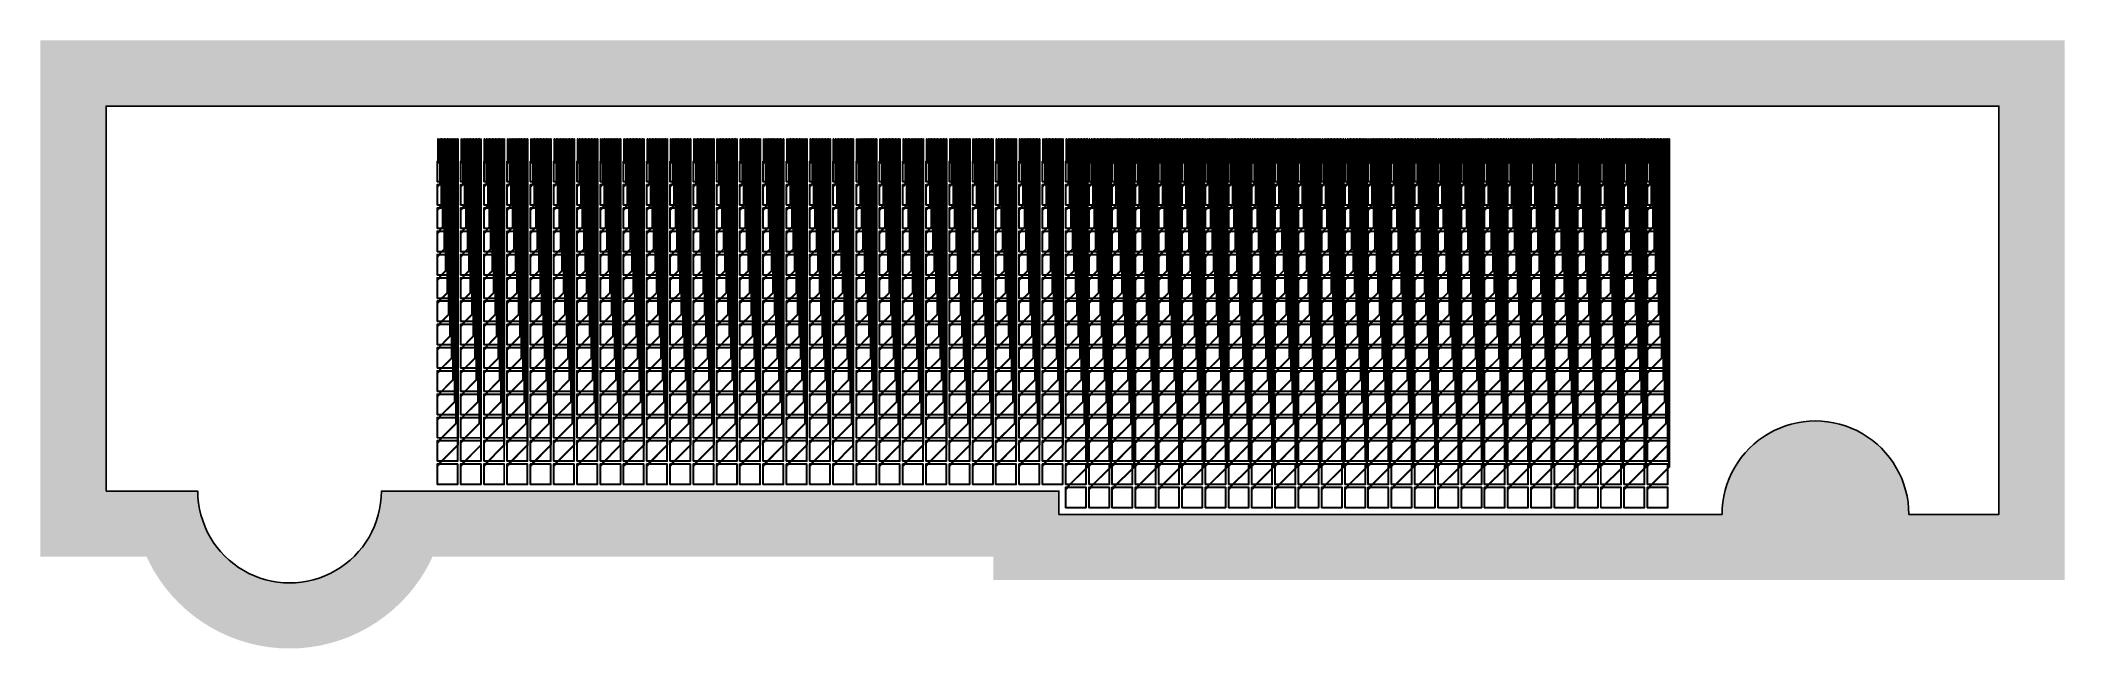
# Model space of a CAD drawing. Header units: metres. Extents: x -1210 to 4965, y 111 to 1966.
import ezdxf

# ---------------------------------------------------------------- set-up
doc = ezdxf.new("R2010")
doc.units = ezdxf.units.M
for name, color, linetype in [('Etching', 1, 'CONTINUOUS'), ('EtchingPad', 2, 'CONTINUOUS'), ('Metal1', 4, 'CONTINUOUS'), ('Metal2', 3, 'CONTINUOUS'), ('Polyimide', 7, 'CONTINUOUS'), ('Polyimide_Negative', 5, 'CONTINUOUS')]:
    doc.layers.add(name, color=color, linetype=linetype)

msp = doc.modelspace()

# ---------------------------------------------------------------- hatches: boundary and pattern name
at = {"layer": 'Polyimide_Negative'}
h = msp.add_hatch(color=5, dxfattribs=at)
h.paths.add_polyline_path([(-1210.2, 1965.5), (4965.2, 1965.5), (4965.2, 320), (1697, 320), (1697, 391), (-14.1, 391), (-19.7, 378.7), (-34.5, 350.9), (-51.1, 324.3), (-69.4, 298.7), (-89.3, 274.4), (-110.8, 251.5), (-133.7, 230), (-158, 210.1), (-183.5, 191.8), (-210.2, 175.2), (-237.9, 160.4), (-266.5, 147.4), (-295.9, 136.4), (-326, 127.3), (-356.6, 120.1), (-387.6, 115), (-418.8, 111.9), (-450.3, 110.9), (-481.7, 111.9), (-512.9, 115), (-543.9, 120.1), (-574.5, 127.3), (-604.6, 136.4), (-634, 147.4), (-662.6, 160.4), (-690.3, 175.2), (-717, 191.8), (-742.5, 210.1), (-766.8, 230), (-789.7, 251.5), (-811.2, 274.4), (-831.1, 298.7), (-849.4, 324.3), (-866, 350.9), (-880.8, 378.7), (-886.4, 391), (-1210.2, 391), (-1210.2, 1965.5)])
h.paths.add_polyline_path([(-730.2, 591), (-729.7, 572.7), (-727.9, 554.5), (-724.9, 536.4), (-720.7, 518.5), (-715.4, 501), (-708.9, 483.8), (-701.4, 467.2), (-692.7, 451), (-683.1, 435.4), (-672.4, 420.5), (-660.8, 406.4), (-648.2, 393), (-634.9, 380.5), (-620.7, 368.9), (-605.8, 358.2), (-590.3, 348.5), (-574.1, 339.9), (-557.4, 332.3), (-540.3, 325.9), (-522.7, 320.5), (-504.9, 316.4), (-486.8, 313.4), (-468.6, 311.6), (-450.3, 311), (-431.9, 311.6), (-413.7, 313.4), (-395.6, 316.4), (-377.8, 320.5), (-360.2, 325.9), (-343.1, 332.3), (-326.4, 339.9), (-310.3, 348.5), (-294.7, 358.2), (-279.8, 368.9), (-265.6, 380.5), (-252.3, 393), (-239.7, 406.4), (-228.1, 420.5), (-217.4, 435.4), (-207.8, 451), (-199.1, 467.2), (-191.6, 483.8), (-185.1, 501), (-179.8, 518.5), (-175.6, 536.4), (-172.6, 554.5), (-170.8, 572.7), (-170.2, 591), (1897, 591), (1897, 520), (3920.2, 520), (3920.9, 538.6), (3922.7, 557.2), (3925.7, 575.6), (3930, 593.8), (3935.4, 611.6), (3941.9, 629.1), (3949.6, 646.1), (3958.4, 662.5), (3968.3, 678.3), (3979.1, 693.5), (3991, 707.9), (4003.7, 721.5), (4017.3, 734.3), (4031.8, 746.1), (4046.9, 757), (4062.8, 766.8), (4079.2, 775.6), (4096.2, 783.3), (4113.6, 789.9), (4131.5, 795.3), (4149.6, 799.5), (4168.1, 802.6), (4186.6, 804.4), (4205.2, 805), (4223.9, 804.4), (4242.4, 802.6), (4260.9, 799.5), (4279, 795.3), (4296.9, 789.9), (4314.3, 783.3), (4331.3, 775.6), (4347.8, 766.8), (4363.6, 757), (4378.7, 746.1), (4393.2, 734.3), (4406.8, 721.5), (4419.5, 707.9), (4431.4, 693.5), (4442.2, 678.3), (4452.1, 662.5), (4460.9, 646.1), (4468.6, 629.1), (4475.1, 611.6), (4480.5, 593.8), (4484.8, 575.6), (4487.8, 557.2), (4489.6, 538.6), (4490.2, 520), (4765.2, 520), (4765.2, 1765.5), (-1010.2, 1765.5), (-1010.2, 591), (-730.2, 591)], flags=0)

# ---------------------------------------------------------------- linework, layer by layer
at = {"layer": 'Etching'}
for points in [[(5.2, 1594.2), (5.2, 1594.6), (5.2, 1594.9), (5.1, 1595.2), (4.9, 1595.5), (4.7, 1595.8), (4.5, 1596), (4.3, 1596.2), (4, 1596.4), (3.7, 1596.6), (3.4, 1596.7), (3.1, 1596.7), (2.7, 1596.8), (2.4, 1596.7), (2.1, 1596.7), (1.8, 1596.6), (1.5, 1596.4), (1.2, 1596.2), (1, 1596), (0.8, 1595.8), (0.6, 1595.5), (0.4, 1595.2), (0.3, 1594.9), (0.3, 1594.6), (0.2, 1594.2), (0.3, 1593.9), (0.3, 1593.6), (0.4, 1593.3), (0.6, 1593), (0.8, 1592.7), (1, 1592.5), (1.2, 1592.3), (1.5, 1592.1), (1.8, 1591.9), (2.1, 1591.8), (2.4, 1591.8), (2.7, 1591.8), (3.1, 1591.8), (3.4, 1591.8), (3.7, 1591.9), (4, 1592.1), (4.3, 1592.3), (4.5, 1592.5), (4.7, 1592.7), (4.9, 1593), (5.1, 1593.3), (5.2, 1593.6), (5.2, 1593.9), (5.2, 1594.2)], [(76.2, 1594.2), (76.2, 1594.6), (76.2, 1594.9), (76.1, 1595.2), (75.9, 1595.5), (75.7, 1595.8), (75.5, 1596), (75.3, 1596.2), (75, 1596.4), (74.7, 1596.6), (74.4, 1596.7), (74.1, 1596.7), (73.8, 1596.8), (73.4, 1596.7), (73.1, 1596.7), (72.8, 1596.6), (72.5, 1596.4), (72.2, 1596.2), (72, 1596), (71.8, 1595.8), (71.6, 1595.5), (71.4, 1595.2), (71.3, 1594.9), (71.3, 1594.6), (71.2, 1594.2), (71.3, 1593.9), (71.3, 1593.6), (71.4, 1593.3), (71.6, 1593), (71.8, 1592.7), (72, 1592.5), (72.2, 1592.3), (72.5, 1592.1), (72.8, 1591.9), (73.1, 1591.8), (73.4, 1591.8), (73.8, 1591.8), (74.1, 1591.8), (74.4, 1591.8), (74.7, 1591.9), (75, 1592.1), (75.3, 1592.3), (75.5, 1592.5), (75.7, 1592.7), (75.9, 1593), (76.1, 1593.3), (76.2, 1593.6), (76.2, 1593.9), (76.2, 1594.2)], [(147.2, 1594.2), (147.2, 1594.6), (147.2, 1594.9), (147.1, 1595.2), (146.9, 1595.5), (146.7, 1595.8), (146.5, 1596), (146.3, 1596.2), (146, 1596.4), (145.7, 1596.6), (145.4, 1596.7), (145.1, 1596.7), (144.8, 1596.8), (144.4, 1596.7), (144.1, 1596.7), (143.8, 1596.6), (143.5, 1596.4), (143.2, 1596.2), (143, 1596), (142.8, 1595.8), (142.6, 1595.5), (142.4, 1595.2), (142.3, 1594.9), (142.3, 1594.6), (142.2, 1594.2), (142.3, 1593.9), (142.3, 1593.6), (142.4, 1593.3), (142.6, 1593), (142.8, 1592.7), (143, 1592.5), (143.2, 1592.3), (143.5, 1592.1), (143.8, 1591.9), (144.1, 1591.8), (144.4, 1591.8), (144.8, 1591.8), (145.1, 1591.8), (145.4, 1591.8), (145.7, 1591.9), (146, 1592.1), (146.3, 1592.3), (146.5, 1592.5), (146.7, 1592.7), (146.9, 1593), (147.1, 1593.3), (147.2, 1593.6), (147.2, 1593.9), (147.2, 1594.2)], [(218.2, 1594.2), (218.2, 1594.6), (218.2, 1594.9), (218.1, 1595.2), (217.9, 1595.5), (217.7, 1595.8), (217.5, 1596), (217.3, 1596.2), (217, 1596.4), (216.7, 1596.6), (216.4, 1596.7), (216.1, 1596.7), (215.8, 1596.8), (215.4, 1596.7), (215.1, 1596.7), (214.8, 1596.6), (214.5, 1596.4), (214.2, 1596.2), (214, 1596), (213.8, 1595.8), (213.6, 1595.5), (213.4, 1595.2), (213.3, 1594.9), (213.3, 1594.6), (213.2, 1594.2), (213.3, 1593.9), (213.3, 1593.6), (213.4, 1593.3), (213.6, 1593), (213.8, 1592.7), (214, 1592.5), (214.2, 1592.3), (214.5, 1592.1), (214.8, 1591.9), (215.1, 1591.8), (215.4, 1591.8), (215.8, 1591.8), (216.1, 1591.8), (216.4, 1591.8), (216.7, 1591.9), (217, 1592.1), (217.3, 1592.3), (217.5, 1592.5), (217.7, 1592.7), (217.9, 1593), (218.1, 1593.3), (218.2, 1593.6), (218.2, 1593.9), (218.2, 1594.2)], [(289.2, 1594.2), (289.2, 1594.6), (289.2, 1594.9), (289.1, 1595.2), (288.9, 1595.5), (288.7, 1595.8), (288.5, 1596), (288.3, 1596.2), (288, 1596.4), (287.7, 1596.6), (287.4, 1596.7), (287.1, 1596.7), (286.8, 1596.8), (286.4, 1596.7), (286.1, 1596.7), (285.8, 1596.6), (285.5, 1596.4), (285.2, 1596.2), (285, 1596), (284.8, 1595.8), (284.6, 1595.5), (284.4, 1595.2), (284.3, 1594.9), (284.3, 1594.6), (284.2, 1594.2), (284.3, 1593.9), (284.3, 1593.6), (284.4, 1593.3), (284.6, 1593), (284.8, 1592.7), (285, 1592.5), (285.2, 1592.3), (285.5, 1592.1), (285.8, 1591.9), (286.1, 1591.8), (286.4, 1591.8), (286.8, 1591.8), (287.1, 1591.8), (287.4, 1591.8), (287.7, 1591.9), (288, 1592.1), (288.3, 1592.3), (288.5, 1592.5), (288.7, 1592.7), (288.9, 1593), (289.1, 1593.3), (289.2, 1593.6), (289.2, 1593.9), (289.2, 1594.2)], [(360.2, 1594.2), (360.2, 1594.6), (360.2, 1594.9), (360.1, 1595.2), (359.9, 1595.5), (359.7, 1595.8), (359.5, 1596), (359.3, 1596.2), (359, 1596.4), (358.7, 1596.6), (358.4, 1596.7), (358.1, 1596.7), (357.8, 1596.8), (357.4, 1596.7), (357.1, 1596.7), (356.8, 1596.6), (356.5, 1596.4), (356.2, 1596.2), (356, 1596), (355.8, 1595.8), (355.6, 1595.5), (355.4, 1595.2), (355.3, 1594.9), (355.3, 1594.6), (355.2, 1594.2), (355.3, 1593.9), (355.3, 1593.6), (355.4, 1593.3), (355.6, 1593), (355.8, 1592.7), (356, 1592.5), (356.2, 1592.3), (356.5, 1592.1), (356.8, 1591.9), (357.1, 1591.8), (357.4, 1591.8), (357.8, 1591.8), (358.1, 1591.8), (358.4, 1591.8), (358.7, 1591.9), (359, 1592.1), (359.3, 1592.3), (359.5, 1592.5), (359.7, 1592.7), (359.9, 1593), (360.1, 1593.3), (360.2, 1593.6), (360.2, 1593.9), (360.2, 1594.2)], [(431.2, 1594.2), (431.2, 1594.6), (431.2, 1594.9), (431.1, 1595.2), (430.9, 1595.5), (430.7, 1595.8), (430.5, 1596), (430.3, 1596.2), (430, 1596.4), (429.7, 1596.6), (429.4, 1596.7), (429.1, 1596.7), (428.8, 1596.8), (428.4, 1596.7), (428.1, 1596.7), (427.8, 1596.6), (427.5, 1596.4), (427.2, 1596.2), (427, 1596), (426.8, 1595.8), (426.6, 1595.5), (426.4, 1595.2), (426.3, 1594.9), (426.3, 1594.6), (426.2, 1594.2), (426.3, 1593.9), (426.3, 1593.6), (426.4, 1593.3), (426.6, 1593), (426.8, 1592.7), (427, 1592.5), (427.2, 1592.3), (427.5, 1592.1), (427.8, 1591.9), (428.1, 1591.8), (428.4, 1591.8), (428.8, 1591.8), (429.1, 1591.8), (429.4, 1591.8), (429.7, 1591.9), (430, 1592.1), (430.3, 1592.3), (430.5, 1592.5), (430.7, 1592.7), (430.9, 1593), (431.1, 1593.3), (431.2, 1593.6), (431.2, 1593.9), (431.2, 1594.2)], [(502.2, 1594.2), (502.2, 1594.6), (502.2, 1594.9), (502.1, 1595.2), (501.9, 1595.5), (501.7, 1595.8), (501.5, 1596), (501.3, 1596.2), (501, 1596.4), (500.7, 1596.6), (500.4, 1596.7), (500.1, 1596.7), (499.8, 1596.8), (499.4, 1596.7), (499.1, 1596.7), (498.8, 1596.6), (498.5, 1596.4), (498.2, 1596.2), (498, 1596), (497.8, 1595.8), (497.6, 1595.5), (497.4, 1595.2), (497.3, 1594.9), (497.3, 1594.6), (497.2, 1594.2), (497.3, 1593.9), (497.3, 1593.6), (497.4, 1593.3), (497.6, 1593), (497.8, 1592.7), (498, 1592.5), (498.2, 1592.3), (498.5, 1592.1), (498.8, 1591.9), (499.1, 1591.8), (499.4, 1591.8), (499.8, 1591.8), (500.1, 1591.8), (500.4, 1591.8), (500.7, 1591.9), (501, 1592.1), (501.3, 1592.3), (501.5, 1592.5), (501.7, 1592.7), (501.9, 1593), (502.1, 1593.3), (502.2, 1593.6), (502.2, 1593.9), (502.2, 1594.2)], [(573.2, 1594.2), (573.2, 1594.6), (573.2, 1594.9), (573.1, 1595.2), (572.9, 1595.5), (572.7, 1595.8), (572.5, 1596), (572.3, 1596.2), (572, 1596.4), (571.7, 1596.6), (571.4, 1596.7), (571.1, 1596.7), (570.8, 1596.8), (570.4, 1596.7), (570.1, 1596.7), (569.8, 1596.6), (569.5, 1596.4), (569.2, 1596.2), (569, 1596), (568.8, 1595.8), (568.6, 1595.5), (568.4, 1595.2), (568.3, 1594.9), (568.3, 1594.6), (568.2, 1594.2), (568.3, 1593.9), (568.3, 1593.6), (568.4, 1593.3), (568.6, 1593), (568.8, 1592.7), (569, 1592.5), (569.2, 1592.3), (569.5, 1592.1), (569.8, 1591.9), (570.1, 1591.8), (570.4, 1591.8), (570.8, 1591.8), (571.1, 1591.8), (571.4, 1591.8), (571.7, 1591.9), (572, 1592.1), (572.3, 1592.3), (572.5, 1592.5), (572.7, 1592.7), (572.9, 1593), (573.1, 1593.3), (573.2, 1593.6), (573.2, 1593.9), (573.2, 1594.2)], [(644.2, 1594.2), (644.2, 1594.6), (644.2, 1594.9), (644.1, 1595.2), (643.9, 1595.5), (643.7, 1595.8), (643.5, 1596), (643.3, 1596.2), (643, 1596.4), (642.7, 1596.6), (642.4, 1596.7), (642.1, 1596.7), (641.8, 1596.8), (641.4, 1596.7), (641.1, 1596.7), (640.8, 1596.6), (640.5, 1596.4), (640.2, 1596.2), (640, 1596), (639.8, 1595.8), (639.6, 1595.5), (639.4, 1595.2), (639.3, 1594.9), (639.3, 1594.6), (639.2, 1594.2), (639.3, 1593.9), (639.3, 1593.6), (639.4, 1593.3), (639.6, 1593), (639.8, 1592.7), (640, 1592.5), (640.2, 1592.3), (640.5, 1592.1), (640.8, 1591.9), (641.1, 1591.8), (641.4, 1591.8), (641.8, 1591.8), (642.1, 1591.8), (642.4, 1591.8), (642.7, 1591.9), (643, 1592.1), (643.3, 1592.3), (643.5, 1592.5), (643.7, 1592.7), (643.9, 1593), (644.1, 1593.3), (644.2, 1593.6), (644.2, 1593.9), (644.2, 1594.2)], [(715.2, 1594.2), (715.2, 1594.6), (715.2, 1594.9), (715.1, 1595.2), (714.9, 1595.5), (714.7, 1595.8), (714.5, 1596), (714.3, 1596.2), (714, 1596.4), (713.7, 1596.6), (713.4, 1596.7), (713.1, 1596.7), (712.8, 1596.8), (712.4, 1596.7), (712.1, 1596.7), (711.8, 1596.6), (711.5, 1596.4), (711.2, 1596.2), (711, 1596), (710.8, 1595.8), (710.6, 1595.5), (710.4, 1595.2), (710.3, 1594.9), (710.3, 1594.6), (710.2, 1594.2), (710.3, 1593.9), (710.3, 1593.6), (710.4, 1593.3), (710.6, 1593), (710.8, 1592.7), (711, 1592.5), (711.2, 1592.3), (711.5, 1592.1), (711.8, 1591.9), (712.1, 1591.8), (712.4, 1591.8), (712.8, 1591.8), (713.1, 1591.8), (713.4, 1591.8), (713.7, 1591.9), (714, 1592.1), (714.3, 1592.3), (714.5, 1592.5), (714.7, 1592.7), (714.9, 1593), (715.1, 1593.3), (715.2, 1593.6), (715.2, 1593.9), (715.2, 1594.2)], [(786.2, 1594.2), (786.2, 1594.6), (786.2, 1594.9), (786.1, 1595.2), (785.9, 1595.5), (785.7, 1595.8), (785.5, 1596), (785.3, 1596.2), (785, 1596.4), (784.7, 1596.6), (784.4, 1596.7), (784.1, 1596.7), (783.8, 1596.8), (783.4, 1596.7), (783.1, 1596.7), (782.8, 1596.6), (782.5, 1596.4), (782.2, 1596.2), (782, 1596), (781.8, 1595.8), (781.6, 1595.5), (781.4, 1595.2), (781.3, 1594.9), (781.3, 1594.6), (781.2, 1594.2), (781.3, 1593.9), (781.3, 1593.6), (781.4, 1593.3), (781.6, 1593), (781.8, 1592.7), (782, 1592.5), (782.2, 1592.3), (782.5, 1592.1), (782.8, 1591.9), (783.1, 1591.8), (783.4, 1591.8), (783.8, 1591.8), (784.1, 1591.8), (784.4, 1591.8), (784.7, 1591.9), (785, 1592.1), (785.3, 1592.3), (785.5, 1592.5), (785.7, 1592.7), (785.9, 1593), (786.1, 1593.3), (786.2, 1593.6), (786.2, 1593.9), (786.2, 1594.2)], [(857.2, 1594.2), (857.2, 1594.6), (857.2, 1594.9), (857.1, 1595.2), (856.9, 1595.5), (856.7, 1595.8), (856.5, 1596), (856.3, 1596.2), (856, 1596.4), (855.7, 1596.6), (855.4, 1596.7), (855.1, 1596.7), (854.8, 1596.8), (854.4, 1596.7), (854.1, 1596.7), (853.8, 1596.6), (853.5, 1596.4), (853.2, 1596.2), (853, 1596), (852.8, 1595.8), (852.6, 1595.5), (852.4, 1595.2), (852.3, 1594.9), (852.3, 1594.6), (852.2, 1594.2), (852.3, 1593.9), (852.3, 1593.6), (852.4, 1593.3), (852.6, 1593), (852.8, 1592.7), (853, 1592.5), (853.2, 1592.3), (853.5, 1592.1), (853.8, 1591.9), (854.1, 1591.8), (854.4, 1591.8), (854.8, 1591.8), (855.1, 1591.8), (855.4, 1591.8), (855.7, 1591.9), (856, 1592.1), (856.3, 1592.3), (856.5, 1592.5), (856.7, 1592.7), (856.9, 1593), (857.1, 1593.3), (857.2, 1593.6), (857.2, 1593.9), (857.2, 1594.2)], [(928.2, 1594.2), (928.2, 1594.6), (928.2, 1594.9), (928.1, 1595.2), (927.9, 1595.5), (927.7, 1595.8), (927.5, 1596), (927.3, 1596.2), (927, 1596.4), (926.7, 1596.6), (926.4, 1596.7), (926.1, 1596.7), (925.8, 1596.8), (925.4, 1596.7), (925.1, 1596.7), (924.8, 1596.6), (924.5, 1596.4), (924.2, 1596.2), (924, 1596), (923.8, 1595.8), (923.6, 1595.5), (923.4, 1595.2), (923.3, 1594.9), (923.3, 1594.6), (923.2, 1594.2), (923.3, 1593.9), (923.3, 1593.6), (923.4, 1593.3), (923.6, 1593), (923.8, 1592.7), (924, 1592.5), (924.2, 1592.3), (924.5, 1592.1), (924.8, 1591.9), (925.1, 1591.8), (925.4, 1591.8), (925.8, 1591.8), (926.1, 1591.8), (926.4, 1591.8), (926.7, 1591.9), (927, 1592.1), (927.3, 1592.3), (927.5, 1592.5), (927.7, 1592.7), (927.9, 1593), (928.1, 1593.3), (928.2, 1593.6), (928.2, 1593.9), (928.2, 1594.2)], [(999.2, 1594.2), (999.2, 1594.6), (999.2, 1594.9), (999.1, 1595.2), (998.9, 1595.5), (998.7, 1595.8), (998.5, 1596), (998.3, 1596.2), (998, 1596.4), (997.7, 1596.6), (997.4, 1596.7), (997.1, 1596.7), (996.8, 1596.8), (996.4, 1596.7), (996.1, 1596.7), (995.8, 1596.6), (995.5, 1596.4), (995.2, 1596.2), (995, 1596), (994.8, 1595.8), (994.6, 1595.5), (994.4, 1595.2), (994.3, 1594.9), (994.3, 1594.6), (994.2, 1594.2), (994.3, 1593.9), (994.3, 1593.6), (994.4, 1593.3), (994.6, 1593), (994.8, 1592.7), (995, 1592.5), (995.2, 1592.3), (995.5, 1592.1), (995.8, 1591.9), (996.1, 1591.8), (996.4, 1591.8), (996.8, 1591.8), (997.1, 1591.8), (997.4, 1591.8), (997.7, 1591.9), (998, 1592.1), (998.3, 1592.3), (998.5, 1592.5), (998.7, 1592.7), (998.9, 1593), (999.1, 1593.3), (999.2, 1593.6), (999.2, 1593.9), (999.2, 1594.2)], [(1070.2, 1594.2), (1070.2, 1594.6), (1070.2, 1594.9), (1070.1, 1595.2), (1069.9, 1595.5), (1069.7, 1595.8), (1069.5, 1596), (1069.3, 1596.2), (1069, 1596.4), (1068.7, 1596.6), (1068.4, 1596.7), (1068.1, 1596.7), (1067.8, 1596.8), (1067.4, 1596.7), (1067.1, 1596.7), (1066.8, 1596.6), (1066.5, 1596.4), (1066.2, 1596.2), (1066, 1596), (1065.8, 1595.8), (1065.6, 1595.5), (1065.4, 1595.2), (1065.3, 1594.9), (1065.3, 1594.6), (1065.2, 1594.2), (1065.3, 1593.9), (1065.3, 1593.6), (1065.4, 1593.3), (1065.6, 1593), (1065.8, 1592.7), (1066, 1592.5), (1066.2, 1592.3), (1066.5, 1592.1), (1066.8, 1591.9), (1067.1, 1591.8), (1067.4, 1591.8), (1067.8, 1591.8), (1068.1, 1591.8), (1068.4, 1591.8), (1068.7, 1591.9), (1069, 1592.1), (1069.3, 1592.3), (1069.5, 1592.5), (1069.7, 1592.7), (1069.9, 1593), (1070.1, 1593.3), (1070.2, 1593.6), (1070.2, 1593.9), (1070.2, 1594.2)], [(1141.2, 1594.2), (1141.2, 1594.6), (1141.2, 1594.9), (1141.1, 1595.2), (1140.9, 1595.5), (1140.7, 1595.8), (1140.5, 1596), (1140.3, 1596.2), (1140, 1596.4), (1139.7, 1596.6), (1139.4, 1596.7), (1139.1, 1596.7), (1138.8, 1596.8), (1138.4, 1596.7), (1138.1, 1596.7), (1137.8, 1596.6), (1137.5, 1596.4), (1137.2, 1596.2), (1137, 1596), (1136.8, 1595.8), (1136.6, 1595.5), (1136.4, 1595.2), (1136.3, 1594.9), (1136.3, 1594.6), (1136.2, 1594.2), (1136.3, 1593.9), (1136.3, 1593.6), (1136.4, 1593.3), (1136.6, 1593), (1136.8, 1592.7), (1137, 1592.5), (1137.2, 1592.3), (1137.5, 1592.1), (1137.8, 1591.9), (1138.1, 1591.8), (1138.4, 1591.8), (1138.8, 1591.8), (1139.1, 1591.8), (1139.4, 1591.8), (1139.7, 1591.9), (1140, 1592.1), (1140.3, 1592.3), (1140.5, 1592.5), (1140.7, 1592.7), (1140.9, 1593), (1141.1, 1593.3), (1141.2, 1593.6), (1141.2, 1593.9), (1141.2, 1594.2)], [(1212.2, 1594.2), (1212.2, 1594.6), (1212.2, 1594.9), (1212.1, 1595.2), (1211.9, 1595.5), (1211.7, 1595.8), (1211.5, 1596), (1211.3, 1596.2), (1211, 1596.4), (1210.7, 1596.6), (1210.4, 1596.7), (1210.1, 1596.7), (1209.8, 1596.8), (1209.4, 1596.7), (1209.1, 1596.7), (1208.8, 1596.6), (1208.5, 1596.4), (1208.2, 1596.2), (1208, 1596), (1207.8, 1595.8), (1207.6, 1595.5), (1207.4, 1595.2), (1207.3, 1594.9), (1207.3, 1594.6), (1207.2, 1594.2), (1207.3, 1593.9), (1207.3, 1593.6), (1207.4, 1593.3), (1207.6, 1593), (1207.8, 1592.7), (1208, 1592.5), (1208.2, 1592.3), (1208.5, 1592.1), (1208.8, 1591.9), (1209.1, 1591.8), (1209.4, 1591.8), (1209.8, 1591.8), (1210.1, 1591.8), (1210.4, 1591.8), (1210.7, 1591.9), (1211, 1592.1), (1211.3, 1592.3), (1211.5, 1592.5), (1211.7, 1592.7), (1211.9, 1593), (1212.1, 1593.3), (1212.2, 1593.6), (1212.2, 1593.9), (1212.2, 1594.2)], [(1283.2, 1594.2), (1283.2, 1594.6), (1283.2, 1594.9), (1283.1, 1595.2), (1282.9, 1595.5), (1282.7, 1595.8), (1282.5, 1596), (1282.3, 1596.2), (1282, 1596.4), (1281.7, 1596.6), (1281.4, 1596.7), (1281.1, 1596.7), (1280.8, 1596.8), (1280.4, 1596.7), (1280.1, 1596.7), (1279.8, 1596.6), (1279.5, 1596.4), (1279.2, 1596.2), (1279, 1596), (1278.8, 1595.8), (1278.6, 1595.5), (1278.4, 1595.2), (1278.3, 1594.9), (1278.3, 1594.6), (1278.2, 1594.2), (1278.3, 1593.9), (1278.3, 1593.6), (1278.4, 1593.3), (1278.6, 1593), (1278.8, 1592.7), (1279, 1592.5), (1279.2, 1592.3), (1279.5, 1592.1), (1279.8, 1591.9), (1280.1, 1591.8), (1280.4, 1591.8), (1280.8, 1591.8), (1281.1, 1591.8), (1281.4, 1591.8), (1281.7, 1591.9), (1282, 1592.1), (1282.3, 1592.3), (1282.5, 1592.5), (1282.7, 1592.7), (1282.9, 1593), (1283.1, 1593.3), (1283.2, 1593.6), (1283.2, 1593.9), (1283.2, 1594.2)], [(1354.2, 1594.2), (1354.2, 1594.6), (1354.2, 1594.9), (1354.1, 1595.2), (1353.9, 1595.5), (1353.7, 1595.8), (1353.5, 1596), (1353.3, 1596.2), (1353, 1596.4), (1352.7, 1596.6), (1352.4, 1596.7), (1352.1, 1596.7), (1351.8, 1596.8), (1351.4, 1596.7), (1351.1, 1596.7), (1350.8, 1596.6), (1350.5, 1596.4), (1350.2, 1596.2), (1350, 1596), (1349.8, 1595.8), (1349.6, 1595.5), (1349.4, 1595.2), (1349.3, 1594.9), (1349.3, 1594.6), (1349.2, 1594.2), (1349.3, 1593.9), (1349.3, 1593.6), (1349.4, 1593.3), (1349.6, 1593), (1349.8, 1592.7), (1350, 1592.5), (1350.2, 1592.3), (1350.5, 1592.1), (1350.8, 1591.9), (1351.1, 1591.8), (1351.4, 1591.8), (1351.8, 1591.8), (1352.1, 1591.8), (1352.4, 1591.8), (1352.7, 1591.9), (1353, 1592.1), (1353.3, 1592.3), (1353.5, 1592.5), (1353.7, 1592.7), (1353.9, 1593), (1354.1, 1593.3), (1354.2, 1593.6), (1354.2, 1593.9), (1354.2, 1594.2)], [(1425.2, 1594.2), (1425.2, 1594.6), (1425.2, 1594.9), (1425.1, 1595.2), (1424.9, 1595.5), (1424.7, 1595.8), (1424.5, 1596), (1424.3, 1596.2), (1424, 1596.4), (1423.7, 1596.6), (1423.4, 1596.7), (1423.1, 1596.7), (1422.8, 1596.8), (1422.4, 1596.7), (1422.1, 1596.7), (1421.8, 1596.6), (1421.5, 1596.4), (1421.2, 1596.2), (1421, 1596), (1420.8, 1595.8), (1420.6, 1595.5), (1420.4, 1595.2), (1420.3, 1594.9), (1420.3, 1594.6), (1420.2, 1594.2), (1420.3, 1593.9), (1420.3, 1593.6), (1420.4, 1593.3), (1420.6, 1593), (1420.8, 1592.7), (1421, 1592.5), (1421.2, 1592.3), (1421.5, 1592.1), (1421.8, 1591.9), (1422.1, 1591.8), (1422.4, 1591.8), (1422.8, 1591.8), (1423.1, 1591.8), (1423.4, 1591.8), (1423.7, 1591.9), (1424, 1592.1), (1424.3, 1592.3), (1424.5, 1592.5), (1424.7, 1592.7), (1424.9, 1593), (1425.1, 1593.3), (1425.2, 1593.6), (1425.2, 1593.9), (1425.2, 1594.2)], [(1496.2, 1594.2), (1496.2, 1594.6), (1496.2, 1594.9), (1496.1, 1595.2), (1495.9, 1595.5), (1495.7, 1595.8), (1495.5, 1596), (1495.3, 1596.2), (1495, 1596.4), (1494.7, 1596.6), (1494.4, 1596.7), (1494.1, 1596.7), (1493.8, 1596.8), (1493.4, 1596.7), (1493.1, 1596.7), (1492.8, 1596.6), (1492.5, 1596.4), (1492.2, 1596.2), (1492, 1596), (1491.8, 1595.8), (1491.6, 1595.5), (1491.4, 1595.2), (1491.3, 1594.9), (1491.3, 1594.6), (1491.2, 1594.2), (1491.3, 1593.9), (1491.3, 1593.6), (1491.4, 1593.3), (1491.6, 1593), (1491.8, 1592.7), (1492, 1592.5), (1492.2, 1592.3), (1492.5, 1592.1), (1492.8, 1591.9), (1493.1, 1591.8), (1493.4, 1591.8), (1493.8, 1591.8), (1494.1, 1591.8), (1494.4, 1591.8), (1494.7, 1591.9), (1495, 1592.1), (1495.3, 1592.3), (1495.5, 1592.5), (1495.7, 1592.7), (1495.9, 1593), (1496.1, 1593.3), (1496.2, 1593.6), (1496.2, 1593.9), (1496.2, 1594.2)], [(1567.2, 1594.2), (1567.2, 1594.6), (1567.2, 1594.9), (1567.1, 1595.2), (1566.9, 1595.5), (1566.7, 1595.8), (1566.5, 1596), (1566.3, 1596.2), (1566, 1596.4), (1565.7, 1596.6), (1565.4, 1596.7), (1565.1, 1596.7), (1564.8, 1596.8), (1564.4, 1596.7), (1564.1, 1596.7), (1563.8, 1596.6), (1563.5, 1596.4), (1563.2, 1596.2), (1563, 1596), (1562.8, 1595.8), (1562.6, 1595.5), (1562.4, 1595.2), (1562.3, 1594.9), (1562.3, 1594.6), (1562.2, 1594.2), (1562.3, 1593.9), (1562.3, 1593.6), (1562.4, 1593.3), (1562.6, 1593), (1562.8, 1592.7), (1563, 1592.5), (1563.2, 1592.3), (1563.5, 1592.1), (1563.8, 1591.9), (1564.1, 1591.8), (1564.4, 1591.8), (1564.8, 1591.8), (1565.1, 1591.8), (1565.4, 1591.8), (1565.7, 1591.9), (1566, 1592.1), (1566.3, 1592.3), (1566.5, 1592.5), (1566.7, 1592.7), (1566.9, 1593), (1567.1, 1593.3), (1567.2, 1593.6), (1567.2, 1593.9), (1567.2, 1594.2)], [(1638.2, 1594.2), (1638.2, 1594.6), (1638.2, 1594.9), (1638.1, 1595.2), (1637.9, 1595.5), (1637.7, 1595.8), (1637.5, 1596), (1637.3, 1596.2), (1637, 1596.4), (1636.7, 1596.6), (1636.4, 1596.7), (1636.1, 1596.7), (1635.8, 1596.8), (1635.4, 1596.7), (1635.1, 1596.7), (1634.8, 1596.6), (1634.5, 1596.4), (1634.2, 1596.2), (1634, 1596), (1633.8, 1595.8), (1633.6, 1595.5), (1633.4, 1595.2), (1633.3, 1594.9), (1633.3, 1594.6), (1633.2, 1594.2), (1633.3, 1593.9), (1633.3, 1593.6), (1633.4, 1593.3), (1633.6, 1593), (1633.8, 1592.7), (1634, 1592.5), (1634.2, 1592.3), (1634.5, 1592.1), (1634.8, 1591.9), (1635.1, 1591.8), (1635.4, 1591.8), (1635.8, 1591.8), (1636.1, 1591.8), (1636.4, 1591.8), (1636.7, 1591.9), (1637, 1592.1), (1637.3, 1592.3), (1637.5, 1592.5), (1637.7, 1592.7), (1637.9, 1593), (1638.1, 1593.3), (1638.2, 1593.6), (1638.2, 1593.9), (1638.2, 1594.2)], [(1709.2, 1594.2), (1709.2, 1594.6), (1709.2, 1594.9), (1709.1, 1595.2), (1708.9, 1595.5), (1708.7, 1595.8), (1708.5, 1596), (1708.3, 1596.2), (1708, 1596.4), (1707.7, 1596.6), (1707.4, 1596.7), (1707.1, 1596.7), (1706.8, 1596.8), (1706.4, 1596.7), (1706.1, 1596.7), (1705.8, 1596.6), (1705.5, 1596.4), (1705.2, 1596.2), (1705, 1596), (1704.8, 1595.8), (1704.6, 1595.5), (1704.4, 1595.2), (1704.3, 1594.9), (1704.3, 1594.6), (1704.2, 1594.2), (1704.3, 1593.9), (1704.3, 1593.6), (1704.4, 1593.3), (1704.6, 1593), (1704.8, 1592.7), (1705, 1592.5), (1705.2, 1592.3), (1705.5, 1592.1), (1705.8, 1591.9), (1706.1, 1591.8), (1706.4, 1591.8), (1706.8, 1591.8), (1707.1, 1591.8), (1707.4, 1591.8), (1707.7, 1591.9), (1708, 1592.1), (1708.3, 1592.3), (1708.5, 1592.5), (1708.7, 1592.7), (1708.9, 1593), (1709.1, 1593.3), (1709.2, 1593.6), (1709.2, 1593.9), (1709.2, 1594.2)], [(1780.2, 1594.2), (1780.2, 1594.6), (1780.2, 1594.9), (1780.1, 1595.2), (1779.9, 1595.5), (1779.7, 1595.8), (1779.5, 1596), (1779.3, 1596.2), (1779, 1596.4), (1778.7, 1596.6), (1778.4, 1596.7), (1778.1, 1596.7), (1777.8, 1596.8), (1777.4, 1596.7), (1777.1, 1596.7), (1776.8, 1596.6), (1776.5, 1596.4), (1776.2, 1596.2), (1776, 1596), (1775.8, 1595.8), (1775.6, 1595.5), (1775.4, 1595.2), (1775.3, 1594.9), (1775.3, 1594.6), (1775.2, 1594.2), (1775.3, 1593.9), (1775.3, 1593.6), (1775.4, 1593.3), (1775.6, 1593), (1775.8, 1592.7), (1776, 1592.5), (1776.2, 1592.3), (1776.5, 1592.1), (1776.8, 1591.9), (1777.1, 1591.8), (1777.4, 1591.8), (1777.8, 1591.8), (1778.1, 1591.8), (1778.4, 1591.8), (1778.7, 1591.9), (1779, 1592.1), (1779.3, 1592.3), (1779.5, 1592.5), (1779.7, 1592.7), (1779.9, 1593), (1780.1, 1593.3), (1780.2, 1593.6), (1780.2, 1593.9), (1780.2, 1594.2)], [(1851.2, 1594.2), (1851.2, 1594.6), (1851.2, 1594.9), (1851.1, 1595.2), (1850.9, 1595.5), (1850.7, 1595.8), (1850.5, 1596), (1850.3, 1596.2), (1850, 1596.4), (1849.7, 1596.6), (1849.4, 1596.7), (1849.1, 1596.7), (1848.8, 1596.8), (1848.4, 1596.7), (1848.1, 1596.7), (1847.8, 1596.6), (1847.5, 1596.4), (1847.2, 1596.2), (1847, 1596), (1846.8, 1595.8), (1846.6, 1595.5), (1846.4, 1595.2), (1846.3, 1594.9), (1846.3, 1594.6), (1846.2, 1594.2), (1846.3, 1593.9), (1846.3, 1593.6), (1846.4, 1593.3), (1846.6, 1593), (1846.8, 1592.7), (1847, 1592.5), (1847.2, 1592.3), (1847.5, 1592.1), (1847.8, 1591.9), (1848.1, 1591.8), (1848.4, 1591.8), (1848.8, 1591.8), (1849.1, 1591.8), (1849.4, 1591.8), (1849.7, 1591.9), (1850, 1592.1), (1850.3, 1592.3), (1850.5, 1592.5), (1850.7, 1592.7), (1850.9, 1593), (1851.1, 1593.3), (1851.2, 1593.6), (1851.2, 1593.9), (1851.2, 1594.2)], [(1922.2, 1594.2), (1922.2, 1594.6), (1922.2, 1594.9), (1922.1, 1595.2), (1921.9, 1595.5), (1921.7, 1595.8), (1921.5, 1596), (1921.3, 1596.2), (1921, 1596.4), (1920.7, 1596.6), (1920.4, 1596.7), (1920.1, 1596.7), (1919.8, 1596.8), (1919.4, 1596.7), (1919.1, 1596.7), (1918.8, 1596.6), (1918.5, 1596.4), (1918.2, 1596.2), (1918, 1596), (1917.8, 1595.8), (1917.6, 1595.5), (1917.4, 1595.2), (1917.3, 1594.9), (1917.3, 1594.6), (1917.2, 1594.2), (1917.3, 1593.9), (1917.3, 1593.6), (1917.4, 1593.3), (1917.6, 1593), (1917.8, 1592.7), (1918, 1592.5), (1918.2, 1592.3), (1918.5, 1592.1), (1918.8, 1591.9), (1919.1, 1591.8), (1919.4, 1591.8), (1919.8, 1591.8), (1920.1, 1591.8), (1920.4, 1591.8), (1920.7, 1591.9), (1921, 1592.1), (1921.3, 1592.3), (1921.5, 1592.5), (1921.7, 1592.7), (1921.9, 1593), (1922.1, 1593.3), (1922.2, 1593.6), (1922.2, 1593.9), (1922.2, 1594.2)], [(1993.2, 1594.2), (1993.2, 1594.6), (1993.2, 1594.9), (1993.1, 1595.2), (1992.9, 1595.5), (1992.7, 1595.8), (1992.5, 1596), (1992.3, 1596.2), (1992, 1596.4), (1991.7, 1596.6), (1991.4, 1596.7), (1991.1, 1596.7), (1990.8, 1596.8), (1990.4, 1596.7), (1990.1, 1596.7), (1989.8, 1596.6), (1989.5, 1596.4), (1989.2, 1596.2), (1989, 1596), (1988.8, 1595.8), (1988.6, 1595.5), (1988.4, 1595.2), (1988.3, 1594.9), (1988.3, 1594.6), (1988.2, 1594.2), (1988.3, 1593.9), (1988.3, 1593.6), (1988.4, 1593.3), (1988.6, 1593), (1988.8, 1592.7), (1989, 1592.5), (1989.2, 1592.3), (1989.5, 1592.1), (1989.8, 1591.9), (1990.1, 1591.8), (1990.4, 1591.8), (1990.8, 1591.8), (1991.1, 1591.8), (1991.4, 1591.8), (1991.7, 1591.9), (1992, 1592.1), (1992.3, 1592.3), (1992.5, 1592.5), (1992.7, 1592.7), (1992.9, 1593), (1993.1, 1593.3), (1993.2, 1593.6), (1993.2, 1593.9), (1993.2, 1594.2)], [(2064.2, 1594.2), (2064.2, 1594.6), (2064.2, 1594.9), (2064.1, 1595.2), (2063.9, 1595.5), (2063.7, 1595.8), (2063.5, 1596), (2063.3, 1596.2), (2063, 1596.4), (2062.7, 1596.6), (2062.4, 1596.7), (2062.1, 1596.7), (2061.8, 1596.8), (2061.4, 1596.7), (2061.1, 1596.7), (2060.8, 1596.6), (2060.5, 1596.4), (2060.2, 1596.2), (2060, 1596), (2059.8, 1595.8), (2059.6, 1595.5), (2059.4, 1595.2), (2059.3, 1594.9), (2059.3, 1594.6), (2059.2, 1594.2), (2059.3, 1593.9), (2059.3, 1593.6), (2059.4, 1593.3), (2059.6, 1593), (2059.8, 1592.7), (2060, 1592.5), (2060.2, 1592.3), (2060.5, 1592.1), (2060.8, 1591.9), (2061.1, 1591.8), (2061.4, 1591.8), (2061.8, 1591.8), (2062.1, 1591.8), (2062.4, 1591.8), (2062.7, 1591.9), (2063, 1592.1), (2063.3, 1592.3), (2063.5, 1592.5), (2063.7, 1592.7), (2063.9, 1593), (2064.1, 1593.3), (2064.2, 1593.6), (2064.2, 1593.9), (2064.2, 1594.2)], [(2135.2, 1594.2), (2135.2, 1594.6), (2135.2, 1594.9), (2135.1, 1595.2), (2134.9, 1595.5), (2134.7, 1595.8), (2134.5, 1596), (2134.3, 1596.2), (2134, 1596.4), (2133.7, 1596.6), (2133.4, 1596.7), (2133.1, 1596.7), (2132.8, 1596.8), (2132.4, 1596.7), (2132.1, 1596.7), (2131.8, 1596.6), (2131.5, 1596.4), (2131.2, 1596.2), (2131, 1596), (2130.8, 1595.8), (2130.6, 1595.5), (2130.4, 1595.2), (2130.3, 1594.9), (2130.3, 1594.6), (2130.2, 1594.2), (2130.3, 1593.9), (2130.3, 1593.6), (2130.4, 1593.3), (2130.6, 1593), (2130.8, 1592.7), (2131, 1592.5), (2131.2, 1592.3), (2131.5, 1592.1), (2131.8, 1591.9), (2132.1, 1591.8), (2132.4, 1591.8), (2132.8, 1591.8), (2133.1, 1591.8), (2133.4, 1591.8), (2133.7, 1591.9), (2134, 1592.1), (2134.3, 1592.3), (2134.5, 1592.5), (2134.7, 1592.7), (2134.9, 1593), (2135.1, 1593.3), (2135.2, 1593.6), (2135.2, 1593.9), (2135.2, 1594.2)], [(2206.2, 1594.2), (2206.2, 1594.6), (2206.2, 1594.9), (2206.1, 1595.2), (2205.9, 1595.5), (2205.7, 1595.8), (2205.5, 1596), (2205.3, 1596.2), (2205, 1596.4), (2204.7, 1596.6), (2204.4, 1596.7), (2204.1, 1596.7), (2203.8, 1596.8), (2203.4, 1596.7), (2203.1, 1596.7), (2202.8, 1596.6), (2202.5, 1596.4), (2202.2, 1596.2), (2202, 1596), (2201.8, 1595.8), (2201.6, 1595.5), (2201.4, 1595.2), (2201.3, 1594.9), (2201.3, 1594.6), (2201.2, 1594.2), (2201.3, 1593.9), (2201.3, 1593.6), (2201.4, 1593.3), (2201.6, 1593), (2201.8, 1592.7), (2202, 1592.5), (2202.2, 1592.3), (2202.5, 1592.1), (2202.8, 1591.9), (2203.1, 1591.8), (2203.4, 1591.8), (2203.8, 1591.8), (2204.1, 1591.8), (2204.4, 1591.8), (2204.7, 1591.9), (2205, 1592.1), (2205.3, 1592.3), (2205.5, 1592.5), (2205.7, 1592.7), (2205.9, 1593), (2206.1, 1593.3), (2206.2, 1593.6), (2206.2, 1593.9), (2206.2, 1594.2)], [(2277.2, 1594.2), (2277.2, 1594.6), (2277.2, 1594.9), (2277.1, 1595.2), (2276.9, 1595.5), (2276.7, 1595.8), (2276.5, 1596), (2276.3, 1596.2), (2276, 1596.4), (2275.7, 1596.6), (2275.4, 1596.7), (2275.1, 1596.7), (2274.8, 1596.8), (2274.4, 1596.7), (2274.1, 1596.7), (2273.8, 1596.6), (2273.5, 1596.4), (2273.2, 1596.2), (2273, 1596), (2272.8, 1595.8), (2272.6, 1595.5), (2272.4, 1595.2), (2272.3, 1594.9), (2272.3, 1594.6), (2272.2, 1594.2), (2272.3, 1593.9), (2272.3, 1593.6), (2272.4, 1593.3), (2272.6, 1593), (2272.8, 1592.7), (2273, 1592.5), (2273.2, 1592.3), (2273.5, 1592.1), (2273.8, 1591.9), (2274.1, 1591.8), (2274.4, 1591.8), (2274.8, 1591.8), (2275.1, 1591.8), (2275.4, 1591.8), (2275.7, 1591.9), (2276, 1592.1), (2276.3, 1592.3), (2276.5, 1592.5), (2276.7, 1592.7), (2276.9, 1593), (2277.1, 1593.3), (2277.2, 1593.6), (2277.2, 1593.9), (2277.2, 1594.2)], [(2348.2, 1594.2), (2348.2, 1594.6), (2348.2, 1594.9), (2348.1, 1595.2), (2347.9, 1595.5), (2347.7, 1595.8), (2347.5, 1596), (2347.3, 1596.2), (2347, 1596.4), (2346.7, 1596.6), (2346.4, 1596.7), (2346.1, 1596.7), (2345.8, 1596.8), (2345.4, 1596.7), (2345.1, 1596.7), (2344.8, 1596.6), (2344.5, 1596.4), (2344.2, 1596.2), (2344, 1596), (2343.8, 1595.8), (2343.6, 1595.5), (2343.4, 1595.2), (2343.3, 1594.9), (2343.3, 1594.6), (2343.2, 1594.2), (2343.3, 1593.9), (2343.3, 1593.6), (2343.4, 1593.3), (2343.6, 1593), (2343.8, 1592.7), (2344, 1592.5), (2344.2, 1592.3), (2344.5, 1592.1), (2344.8, 1591.9), (2345.1, 1591.8), (2345.4, 1591.8), (2345.8, 1591.8), (2346.1, 1591.8), (2346.4, 1591.8), (2346.7, 1591.9), (2347, 1592.1), (2347.3, 1592.3), (2347.5, 1592.5), (2347.7, 1592.7), (2347.9, 1593), (2348.1, 1593.3), (2348.2, 1593.6), (2348.2, 1593.9), (2348.2, 1594.2)], [(2419.2, 1594.2), (2419.2, 1594.6), (2419.2, 1594.9), (2419.1, 1595.2), (2418.9, 1595.5), (2418.7, 1595.8), (2418.5, 1596), (2418.3, 1596.2), (2418, 1596.4), (2417.7, 1596.6), (2417.4, 1596.7), (2417.1, 1596.7), (2416.8, 1596.8), (2416.4, 1596.7), (2416.1, 1596.7), (2415.8, 1596.6), (2415.5, 1596.4), (2415.2, 1596.2), (2415, 1596), (2414.8, 1595.8), (2414.6, 1595.5), (2414.4, 1595.2), (2414.3, 1594.9), (2414.3, 1594.6), (2414.2, 1594.2), (2414.3, 1593.9), (2414.3, 1593.6), (2414.4, 1593.3), (2414.6, 1593), (2414.8, 1592.7), (2415, 1592.5), (2415.2, 1592.3), (2415.5, 1592.1), (2415.8, 1591.9), (2416.1, 1591.8), (2416.4, 1591.8), (2416.8, 1591.8), (2417.1, 1591.8), (2417.4, 1591.8), (2417.7, 1591.9), (2418, 1592.1), (2418.3, 1592.3), (2418.5, 1592.5), (2418.7, 1592.7), (2418.9, 1593), (2419.1, 1593.3), (2419.2, 1593.6), (2419.2, 1593.9), (2419.2, 1594.2)], [(2490.2, 1594.2), (2490.2, 1594.6), (2490.2, 1594.9), (2490.1, 1595.2), (2489.9, 1595.5), (2489.7, 1595.8), (2489.5, 1596), (2489.3, 1596.2), (2489, 1596.4), (2488.7, 1596.6), (2488.4, 1596.7), (2488.1, 1596.7), (2487.8, 1596.8), (2487.4, 1596.7), (2487.1, 1596.7), (2486.8, 1596.6), (2486.5, 1596.4), (2486.2, 1596.2), (2486, 1596), (2485.8, 1595.8), (2485.6, 1595.5), (2485.4, 1595.2), (2485.3, 1594.9), (2485.3, 1594.6), (2485.2, 1594.2), (2485.3, 1593.9), (2485.3, 1593.6), (2485.4, 1593.3), (2485.6, 1593), (2485.8, 1592.7), (2486, 1592.5), (2486.2, 1592.3), (2486.5, 1592.1), (2486.8, 1591.9), (2487.1, 1591.8), (2487.4, 1591.8), (2487.8, 1591.8), (2488.1, 1591.8), (2488.4, 1591.8), (2488.7, 1591.9), (2489, 1592.1), (2489.3, 1592.3), (2489.5, 1592.5), (2489.7, 1592.7), (2489.9, 1593), (2490.1, 1593.3), (2490.2, 1593.6), (2490.2, 1593.9), (2490.2, 1594.2)], [(2561.2, 1594.2), (2561.2, 1594.6), (2561.2, 1594.9), (2561.1, 1595.2), (2560.9, 1595.5), (2560.7, 1595.8), (2560.5, 1596), (2560.3, 1596.2), (2560, 1596.4), (2559.7, 1596.6), (2559.4, 1596.7), (2559.1, 1596.7), (2558.8, 1596.8), (2558.4, 1596.7), (2558.1, 1596.7), (2557.8, 1596.6), (2557.5, 1596.4), (2557.2, 1596.2), (2557, 1596), (2556.8, 1595.8), (2556.6, 1595.5), (2556.4, 1595.2), (2556.3, 1594.9), (2556.3, 1594.6), (2556.2, 1594.2), (2556.3, 1593.9), (2556.3, 1593.6), (2556.4, 1593.3), (2556.6, 1593), (2556.8, 1592.7), (2557, 1592.5), (2557.2, 1592.3), (2557.5, 1592.1), (2557.8, 1591.9), (2558.1, 1591.8), (2558.4, 1591.8), (2558.8, 1591.8), (2559.1, 1591.8), (2559.4, 1591.8), (2559.7, 1591.9), (2560, 1592.1), (2560.3, 1592.3), (2560.5, 1592.5), (2560.7, 1592.7), (2560.9, 1593), (2561.1, 1593.3), (2561.2, 1593.6), (2561.2, 1593.9), (2561.2, 1594.2)], [(2632.2, 1594.2), (2632.2, 1594.6), (2632.2, 1594.9), (2632.1, 1595.2), (2631.9, 1595.5), (2631.7, 1595.8), (2631.5, 1596), (2631.3, 1596.2), (2631, 1596.4), (2630.7, 1596.6), (2630.4, 1596.7), (2630.1, 1596.7), (2629.8, 1596.8), (2629.4, 1596.7), (2629.1, 1596.7), (2628.8, 1596.6), (2628.5, 1596.4), (2628.2, 1596.2), (2628, 1596), (2627.8, 1595.8), (2627.6, 1595.5), (2627.4, 1595.2), (2627.3, 1594.9), (2627.3, 1594.6), (2627.2, 1594.2), (2627.3, 1593.9), (2627.3, 1593.6), (2627.4, 1593.3), (2627.6, 1593), (2627.8, 1592.7), (2628, 1592.5), (2628.2, 1592.3), (2628.5, 1592.1), (2628.8, 1591.9), (2629.1, 1591.8), (2629.4, 1591.8), (2629.8, 1591.8), (2630.1, 1591.8), (2630.4, 1591.8), (2630.7, 1591.9), (2631, 1592.1), (2631.3, 1592.3), (2631.5, 1592.5), (2631.7, 1592.7), (2631.9, 1593), (2632.1, 1593.3), (2632.2, 1593.6), (2632.2, 1593.9), (2632.2, 1594.2)], [(2703.2, 1594.2), (2703.2, 1594.6), (2703.2, 1594.9), (2703.1, 1595.2), (2702.9, 1595.5), (2702.7, 1595.8), (2702.5, 1596), (2702.3, 1596.2), (2702, 1596.4), (2701.7, 1596.6), (2701.4, 1596.7), (2701.1, 1596.7), (2700.8, 1596.8), (2700.4, 1596.7), (2700.1, 1596.7), (2699.8, 1596.6), (2699.5, 1596.4), (2699.2, 1596.2), (2699, 1596), (2698.8, 1595.8), (2698.6, 1595.5), (2698.4, 1595.2), (2698.3, 1594.9), (2698.3, 1594.6), (2698.2, 1594.2), (2698.3, 1593.9), (2698.3, 1593.6), (2698.4, 1593.3), (2698.6, 1593), (2698.8, 1592.7), (2699, 1592.5), (2699.2, 1592.3), (2699.5, 1592.1), (2699.8, 1591.9), (2700.1, 1591.8), (2700.4, 1591.8), (2700.8, 1591.8), (2701.1, 1591.8), (2701.4, 1591.8), (2701.7, 1591.9), (2702, 1592.1), (2702.3, 1592.3), (2702.5, 1592.5), (2702.7, 1592.7), (2702.9, 1593), (2703.1, 1593.3), (2703.2, 1593.6), (2703.2, 1593.9), (2703.2, 1594.2)], [(2774.2, 1594.2), (2774.2, 1594.6), (2774.2, 1594.9), (2774.1, 1595.2), (2773.9, 1595.5), (2773.7, 1595.8), (2773.5, 1596), (2773.3, 1596.2), (2773, 1596.4), (2772.7, 1596.6), (2772.4, 1596.7), (2772.1, 1596.7), (2771.8, 1596.8), (2771.4, 1596.7), (2771.1, 1596.7), (2770.8, 1596.6), (2770.5, 1596.4), (2770.2, 1596.2), (2770, 1596), (2769.8, 1595.8), (2769.6, 1595.5), (2769.4, 1595.2), (2769.3, 1594.9), (2769.3, 1594.6), (2769.2, 1594.2), (2769.3, 1593.9), (2769.3, 1593.6), (2769.4, 1593.3), (2769.6, 1593), (2769.8, 1592.7), (2770, 1592.5), (2770.2, 1592.3), (2770.5, 1592.1), (2770.8, 1591.9), (2771.1, 1591.8), (2771.4, 1591.8), (2771.8, 1591.8), (2772.1, 1591.8), (2772.4, 1591.8), (2772.7, 1591.9), (2773, 1592.1), (2773.3, 1592.3), (2773.5, 1592.5), (2773.7, 1592.7), (2773.9, 1593), (2774.1, 1593.3), (2774.2, 1593.6), (2774.2, 1593.9), (2774.2, 1594.2)], [(2845.2, 1594.2), (2845.2, 1594.6), (2845.2, 1594.9), (2845.1, 1595.2), (2844.9, 1595.5), (2844.7, 1595.8), (2844.5, 1596), (2844.3, 1596.2), (2844, 1596.4), (2843.7, 1596.6), (2843.4, 1596.7), (2843.1, 1596.7), (2842.8, 1596.8), (2842.4, 1596.7), (2842.1, 1596.7), (2841.8, 1596.6), (2841.5, 1596.4), (2841.2, 1596.2), (2841, 1596), (2840.8, 1595.8), (2840.6, 1595.5), (2840.4, 1595.2), (2840.3, 1594.9), (2840.3, 1594.6), (2840.2, 1594.2), (2840.3, 1593.9), (2840.3, 1593.6), (2840.4, 1593.3), (2840.6, 1593), (2840.8, 1592.7), (2841, 1592.5), (2841.2, 1592.3), (2841.5, 1592.1), (2841.8, 1591.9), (2842.1, 1591.8), (2842.4, 1591.8), (2842.8, 1591.8), (2843.1, 1591.8), (2843.4, 1591.8), (2843.7, 1591.9), (2844, 1592.1), (2844.3, 1592.3), (2844.5, 1592.5), (2844.7, 1592.7), (2844.9, 1593), (2845.1, 1593.3), (2845.2, 1593.6), (2845.2, 1593.9), (2845.2, 1594.2)], [(2916.2, 1594.2), (2916.2, 1594.6), (2916.2, 1594.9), (2916.1, 1595.2), (2915.9, 1595.5), (2915.7, 1595.8), (2915.5, 1596), (2915.3, 1596.2), (2915, 1596.4), (2914.7, 1596.6), (2914.4, 1596.7), (2914.1, 1596.7), (2913.8, 1596.8), (2913.4, 1596.7), (2913.1, 1596.7), (2912.8, 1596.6), (2912.5, 1596.4), (2912.2, 1596.2), (2912, 1596), (2911.8, 1595.8), (2911.6, 1595.5), (2911.4, 1595.2), (2911.3, 1594.9), (2911.3, 1594.6), (2911.2, 1594.2), (2911.3, 1593.9), (2911.3, 1593.6), (2911.4, 1593.3), (2911.6, 1593), (2911.8, 1592.7), (2912, 1592.5), (2912.2, 1592.3), (2912.5, 1592.1), (2912.8, 1591.9), (2913.1, 1591.8), (2913.4, 1591.8), (2913.8, 1591.8), (2914.1, 1591.8), (2914.4, 1591.8), (2914.7, 1591.9), (2915, 1592.1), (2915.3, 1592.3), (2915.5, 1592.5), (2915.7, 1592.7), (2915.9, 1593), (2916.1, 1593.3), (2916.2, 1593.6), (2916.2, 1593.9), (2916.2, 1594.2)], [(2987.2, 1594.2), (2987.2, 1594.6), (2987.2, 1594.9), (2987.1, 1595.2), (2986.9, 1595.5), (2986.7, 1595.8), (2986.5, 1596), (2986.3, 1596.2), (2986, 1596.4), (2985.7, 1596.6), (2985.4, 1596.7), (2985.1, 1596.7), (2984.8, 1596.8), (2984.4, 1596.7), (2984.1, 1596.7), (2983.8, 1596.6), (2983.5, 1596.4), (2983.2, 1596.2), (2983, 1596), (2982.8, 1595.8), (2982.6, 1595.5), (2982.4, 1595.2), (2982.3, 1594.9), (2982.3, 1594.6), (2982.2, 1594.2), (2982.3, 1593.9), (2982.3, 1593.6), (2982.4, 1593.3), (2982.6, 1593), (2982.8, 1592.7), (2983, 1592.5), (2983.2, 1592.3), (2983.5, 1592.1), (2983.8, 1591.9), (2984.1, 1591.8), (2984.4, 1591.8), (2984.8, 1591.8), (2985.1, 1591.8), (2985.4, 1591.8), (2985.7, 1591.9), (2986, 1592.1), (2986.3, 1592.3), (2986.5, 1592.5), (2986.7, 1592.7), (2986.9, 1593), (2987.1, 1593.3), (2987.2, 1593.6), (2987.2, 1593.9), (2987.2, 1594.2)], [(3058.2, 1594.2), (3058.2, 1594.6), (3058.2, 1594.9), (3058.1, 1595.2), (3057.9, 1595.5), (3057.7, 1595.8), (3057.5, 1596), (3057.3, 1596.2), (3057, 1596.4), (3056.7, 1596.6), (3056.4, 1596.7), (3056.1, 1596.7), (3055.8, 1596.8), (3055.4, 1596.7), (3055.1, 1596.7), (3054.8, 1596.6), (3054.5, 1596.4), (3054.2, 1596.2), (3054, 1596), (3053.8, 1595.8), (3053.6, 1595.5), (3053.4, 1595.2), (3053.3, 1594.9), (3053.3, 1594.6), (3053.2, 1594.2), (3053.3, 1593.9), (3053.3, 1593.6), (3053.4, 1593.3), (3053.6, 1593), (3053.8, 1592.7), (3054, 1592.5), (3054.2, 1592.3), (3054.5, 1592.1), (3054.8, 1591.9), (3055.1, 1591.8), (3055.4, 1591.8), (3055.8, 1591.8), (3056.1, 1591.8), (3056.4, 1591.8), (3056.7, 1591.9), (3057, 1592.1), (3057.3, 1592.3), (3057.5, 1592.5), (3057.7, 1592.7), (3057.9, 1593), (3058.1, 1593.3), (3058.2, 1593.6), (3058.2, 1593.9), (3058.2, 1594.2)], [(3129.2, 1594.2), (3129.2, 1594.6), (3129.2, 1594.9), (3129.1, 1595.2), (3128.9, 1595.5), (3128.7, 1595.8), (3128.5, 1596), (3128.3, 1596.2), (3128, 1596.4), (3127.7, 1596.6), (3127.4, 1596.7), (3127.1, 1596.7), (3126.8, 1596.8), (3126.4, 1596.7), (3126.1, 1596.7), (3125.8, 1596.6), (3125.5, 1596.4), (3125.2, 1596.2), (3125, 1596), (3124.8, 1595.8), (3124.6, 1595.5), (3124.4, 1595.2), (3124.3, 1594.9), (3124.3, 1594.6), (3124.2, 1594.2), (3124.3, 1593.9), (3124.3, 1593.6), (3124.4, 1593.3), (3124.6, 1593), (3124.8, 1592.7), (3125, 1592.5), (3125.2, 1592.3), (3125.5, 1592.1), (3125.8, 1591.9), (3126.1, 1591.8), (3126.4, 1591.8), (3126.8, 1591.8), (3127.1, 1591.8), (3127.4, 1591.8), (3127.7, 1591.9), (3128, 1592.1), (3128.3, 1592.3), (3128.5, 1592.5), (3128.7, 1592.7), (3128.9, 1593), (3129.1, 1593.3), (3129.2, 1593.6), (3129.2, 1593.9), (3129.2, 1594.2)], [(3200.2, 1594.2), (3200.2, 1594.6), (3200.2, 1594.9), (3200.1, 1595.2), (3199.9, 1595.5), (3199.7, 1595.8), (3199.5, 1596), (3199.3, 1596.2), (3199, 1596.4), (3198.7, 1596.6), (3198.4, 1596.7), (3198.1, 1596.7), (3197.8, 1596.8), (3197.4, 1596.7), (3197.1, 1596.7), (3196.8, 1596.6), (3196.5, 1596.4), (3196.2, 1596.2), (3196, 1596), (3195.8, 1595.8), (3195.6, 1595.5), (3195.4, 1595.2), (3195.3, 1594.9), (3195.3, 1594.6), (3195.2, 1594.2), (3195.3, 1593.9), (3195.3, 1593.6), (3195.4, 1593.3), (3195.6, 1593), (3195.8, 1592.7), (3196, 1592.5), (3196.2, 1592.3), (3196.5, 1592.1), (3196.8, 1591.9), (3197.1, 1591.8), (3197.4, 1591.8), (3197.8, 1591.8), (3198.1, 1591.8), (3198.4, 1591.8), (3198.7, 1591.9), (3199, 1592.1), (3199.3, 1592.3), (3199.5, 1592.5), (3199.7, 1592.7), (3199.9, 1593), (3200.1, 1593.3), (3200.2, 1593.6), (3200.2, 1593.9), (3200.2, 1594.2)], [(3271.2, 1594.2), (3271.2, 1594.6), (3271.2, 1594.9), (3271.1, 1595.2), (3270.9, 1595.5), (3270.7, 1595.8), (3270.5, 1596), (3270.3, 1596.2), (3270, 1596.4), (3269.7, 1596.6), (3269.4, 1596.7), (3269.1, 1596.7), (3268.8, 1596.8), (3268.4, 1596.7), (3268.1, 1596.7), (3267.8, 1596.6), (3267.5, 1596.4), (3267.2, 1596.2), (3267, 1596), (3266.8, 1595.8), (3266.6, 1595.5), (3266.4, 1595.2), (3266.3, 1594.9), (3266.3, 1594.6), (3266.2, 1594.2), (3266.3, 1593.9), (3266.3, 1593.6), (3266.4, 1593.3), (3266.6, 1593), (3266.8, 1592.7), (3267, 1592.5), (3267.2, 1592.3), (3267.5, 1592.1), (3267.8, 1591.9), (3268.1, 1591.8), (3268.4, 1591.8), (3268.8, 1591.8), (3269.1, 1591.8), (3269.4, 1591.8), (3269.7, 1591.9), (3270, 1592.1), (3270.3, 1592.3), (3270.5, 1592.5), (3270.7, 1592.7), (3270.9, 1593), (3271.1, 1593.3), (3271.2, 1593.6), (3271.2, 1593.9), (3271.2, 1594.2)], [(3342.2, 1594.2), (3342.2, 1594.6), (3342.2, 1594.9), (3342.1, 1595.2), (3341.9, 1595.5), (3341.7, 1595.8), (3341.5, 1596), (3341.3, 1596.2), (3341, 1596.4), (3340.7, 1596.6), (3340.4, 1596.7), (3340.1, 1596.7), (3339.8, 1596.8), (3339.4, 1596.7), (3339.1, 1596.7), (3338.8, 1596.6), (3338.5, 1596.4), (3338.2, 1596.2), (3338, 1596), (3337.8, 1595.8), (3337.6, 1595.5), (3337.4, 1595.2), (3337.3, 1594.9), (3337.3, 1594.6), (3337.2, 1594.2), (3337.3, 1593.9), (3337.3, 1593.6), (3337.4, 1593.3), (3337.6, 1593), (3337.8, 1592.7), (3338, 1592.5), (3338.2, 1592.3), (3338.5, 1592.1), (3338.8, 1591.9), (3339.1, 1591.8), (3339.4, 1591.8), (3339.8, 1591.8), (3340.1, 1591.8), (3340.4, 1591.8), (3340.7, 1591.9), (3341, 1592.1), (3341.3, 1592.3), (3341.5, 1592.5), (3341.7, 1592.7), (3341.9, 1593), (3342.1, 1593.3), (3342.2, 1593.6), (3342.2, 1593.9), (3342.2, 1594.2)], [(3413.2, 1594.2), (3413.2, 1594.6), (3413.2, 1594.9), (3413.1, 1595.2), (3412.9, 1595.5), (3412.7, 1595.8), (3412.5, 1596), (3412.3, 1596.2), (3412, 1596.4), (3411.7, 1596.6), (3411.4, 1596.7), (3411.1, 1596.7), (3410.8, 1596.8), (3410.4, 1596.7), (3410.1, 1596.7), (3409.8, 1596.6), (3409.5, 1596.4), (3409.2, 1596.2), (3409, 1596), (3408.8, 1595.8), (3408.6, 1595.5), (3408.4, 1595.2), (3408.3, 1594.9), (3408.3, 1594.6), (3408.2, 1594.2), (3408.3, 1593.9), (3408.3, 1593.6), (3408.4, 1593.3), (3408.6, 1593), (3408.8, 1592.7), (3409, 1592.5), (3409.2, 1592.3), (3409.5, 1592.1), (3409.8, 1591.9), (3410.1, 1591.8), (3410.4, 1591.8), (3410.8, 1591.8), (3411.1, 1591.8), (3411.4, 1591.8), (3411.7, 1591.9), (3412, 1592.1), (3412.3, 1592.3), (3412.5, 1592.5), (3412.7, 1592.7), (3412.9, 1593), (3413.1, 1593.3), (3413.2, 1593.6), (3413.2, 1593.9), (3413.2, 1594.2)], [(3484.2, 1594.2), (3484.2, 1594.6), (3484.2, 1594.9), (3484.1, 1595.2), (3483.9, 1595.5), (3483.7, 1595.8), (3483.5, 1596), (3483.3, 1596.2), (3483, 1596.4), (3482.7, 1596.6), (3482.4, 1596.7), (3482.1, 1596.7), (3481.8, 1596.8), (3481.4, 1596.7), (3481.1, 1596.7), (3480.8, 1596.6), (3480.5, 1596.4), (3480.2, 1596.2), (3480, 1596), (3479.8, 1595.8), (3479.6, 1595.5), (3479.4, 1595.2), (3479.3, 1594.9), (3479.3, 1594.6), (3479.2, 1594.2), (3479.3, 1593.9), (3479.3, 1593.6), (3479.4, 1593.3), (3479.6, 1593), (3479.8, 1592.7), (3480, 1592.5), (3480.2, 1592.3), (3480.5, 1592.1), (3480.8, 1591.9), (3481.1, 1591.8), (3481.4, 1591.8), (3481.8, 1591.8), (3482.1, 1591.8), (3482.4, 1591.8), (3482.7, 1591.9), (3483, 1592.1), (3483.3, 1592.3), (3483.5, 1592.5), (3483.7, 1592.7), (3483.9, 1593), (3484.1, 1593.3), (3484.2, 1593.6), (3484.2, 1593.9), (3484.2, 1594.2)], [(3555.2, 1594.2), (3555.2, 1594.6), (3555.2, 1594.9), (3555.1, 1595.2), (3554.9, 1595.5), (3554.7, 1595.8), (3554.5, 1596), (3554.3, 1596.2), (3554, 1596.4), (3553.7, 1596.6), (3553.4, 1596.7), (3553.1, 1596.7), (3552.8, 1596.8), (3552.4, 1596.7), (3552.1, 1596.7), (3551.8, 1596.6), (3551.5, 1596.4), (3551.2, 1596.2), (3551, 1596), (3550.8, 1595.8), (3550.6, 1595.5), (3550.4, 1595.2), (3550.3, 1594.9), (3550.3, 1594.6), (3550.2, 1594.2), (3550.3, 1593.9), (3550.3, 1593.6), (3550.4, 1593.3), (3550.6, 1593), (3550.8, 1592.7), (3551, 1592.5), (3551.2, 1592.3), (3551.5, 1592.1), (3551.8, 1591.9), (3552.1, 1591.8), (3552.4, 1591.8), (3552.8, 1591.8), (3553.1, 1591.8), (3553.4, 1591.8), (3553.7, 1591.9), (3554, 1592.1), (3554.3, 1592.3), (3554.5, 1592.5), (3554.7, 1592.7), (3554.9, 1593), (3555.1, 1593.3), (3555.2, 1593.6), (3555.2, 1593.9), (3555.2, 1594.2)], [(3626.2, 1594.2), (3626.2, 1594.6), (3626.2, 1594.9), (3626.1, 1595.2), (3625.9, 1595.5), (3625.7, 1595.8), (3625.5, 1596), (3625.3, 1596.2), (3625, 1596.4), (3624.7, 1596.6), (3624.4, 1596.7), (3624.1, 1596.7), (3623.8, 1596.8), (3623.4, 1596.7), (3623.1, 1596.7), (3622.8, 1596.6), (3622.5, 1596.4), (3622.2, 1596.2), (3622, 1596), (3621.8, 1595.8), (3621.6, 1595.5), (3621.4, 1595.2), (3621.3, 1594.9), (3621.3, 1594.6), (3621.2, 1594.2), (3621.3, 1593.9), (3621.3, 1593.6), (3621.4, 1593.3), (3621.6, 1593), (3621.8, 1592.7), (3622, 1592.5), (3622.2, 1592.3), (3622.5, 1592.1), (3622.8, 1591.9), (3623.1, 1591.8), (3623.4, 1591.8), (3623.8, 1591.8), (3624.1, 1591.8), (3624.4, 1591.8), (3624.7, 1591.9), (3625, 1592.1), (3625.3, 1592.3), (3625.5, 1592.5), (3625.7, 1592.7), (3625.9, 1593), (3626.1, 1593.3), (3626.2, 1593.6), (3626.2, 1593.9), (3626.2, 1594.2)], [(3697.2, 1594.2), (3697.2, 1594.6), (3697.2, 1594.9), (3697.1, 1595.2), (3696.9, 1595.5), (3696.7, 1595.8), (3696.5, 1596), (3696.3, 1596.2), (3696, 1596.4), (3695.7, 1596.6), (3695.4, 1596.7), (3695.1, 1596.7), (3694.8, 1596.8), (3694.4, 1596.7), (3694.1, 1596.7), (3693.8, 1596.6), (3693.5, 1596.4), (3693.2, 1596.2), (3693, 1596), (3692.8, 1595.8), (3692.6, 1595.5), (3692.4, 1595.2), (3692.3, 1594.9), (3692.3, 1594.6), (3692.2, 1594.2), (3692.3, 1593.9), (3692.3, 1593.6), (3692.4, 1593.3), (3692.6, 1593), (3692.8, 1592.7), (3693, 1592.5), (3693.2, 1592.3), (3693.5, 1592.1), (3693.8, 1591.9), (3694.1, 1591.8), (3694.4, 1591.8), (3694.8, 1591.8), (3695.1, 1591.8), (3695.4, 1591.8), (3695.7, 1591.9), (3696, 1592.1), (3696.3, 1592.3), (3696.5, 1592.5), (3696.7, 1592.7), (3696.9, 1593), (3697.1, 1593.3), (3697.2, 1593.6), (3697.2, 1593.9), (3697.2, 1594.2)], [(5.2, 1523.2), (5.2, 1523.6), (5.2, 1523.9), (5.1, 1524.2), (4.9, 1524.5), (4.7, 1524.8), (4.5, 1525), (4.3, 1525.2), (4, 1525.4), (3.7, 1525.6), (3.4, 1525.7), (3.1, 1525.7), (2.7, 1525.8), (2.4, 1525.7), (2.1, 1525.7), (1.8, 1525.6), (1.5, 1525.4), (1.2, 1525.2), (1, 1525), (0.8, 1524.8), (0.6, 1524.5), (0.4, 1524.2), (0.3, 1523.9), (0.3, 1523.6), (0.2, 1523.2), (0.3, 1522.9), (0.3, 1522.6), (0.4, 1522.3), (0.6, 1522), (0.8, 1521.7), (1, 1521.5), (1.2, 1521.3), (1.5, 1521.1), (1.8, 1520.9), (2.1, 1520.8), (2.4, 1520.8), (2.7, 1520.8), (3.1, 1520.8), (3.4, 1520.8), (3.7, 1520.9), (4, 1521.1), (4.3, 1521.3), (4.5, 1521.5), (4.7, 1521.7), (4.9, 1522), (5.1, 1522.3), (5.2, 1522.6), (5.2, 1522.9), (5.2, 1523.2)], [(76.2, 1523.2), (76.2, 1523.6), (76.2, 1523.9), (76.1, 1524.2), (75.9, 1524.5), (75.7, 1524.8), (75.5, 1525), (75.3, 1525.2), (75, 1525.4), (74.7, 1525.6), (74.4, 1525.7), (74.1, 1525.7), (73.8, 1525.8), (73.4, 1525.7), (73.1, 1525.7), (72.8, 1525.6), (72.5, 1525.4), (72.2, 1525.2), (72, 1525), (71.8, 1524.8), (71.6, 1524.5), (71.4, 1524.2), (71.3, 1523.9), (71.3, 1523.6), (71.2, 1523.2), (71.3, 1522.9), (71.3, 1522.6), (71.4, 1522.3), (71.6, 1522), (71.8, 1521.7), (72, 1521.5), (72.2, 1521.3), (72.5, 1521.1), (72.8, 1520.9), (73.1, 1520.8), (73.4, 1520.8), (73.8, 1520.8), (74.1, 1520.8), (74.4, 1520.8), (74.7, 1520.9), (75, 1521.1), (75.3, 1521.3), (75.5, 1521.5), (75.7, 1521.7), (75.9, 1522), (76.1, 1522.3), (76.2, 1522.6), (76.2, 1522.9), (76.2, 1523.2)], [(147.2, 1523.2), (147.2, 1523.6), (147.2, 1523.9), (147.1, 1524.2), (146.9, 1524.5), (146.7, 1524.8), (146.5, 1525), (146.3, 1525.2), (146, 1525.4), (145.7, 1525.6), (145.4, 1525.7), (145.1, 1525.7), (144.8, 1525.8), (144.4, 1525.7), (144.1, 1525.7), (143.8, 1525.6), (143.5, 1525.4), (143.2, 1525.2), (143, 1525), (142.8, 1524.8), (142.6, 1524.5), (142.4, 1524.2), (142.3, 1523.9), (142.3, 1523.6), (142.2, 1523.2), (142.3, 1522.9), (142.3, 1522.6), (142.4, 1522.3), (142.6, 1522), (142.8, 1521.7), (143, 1521.5), (143.2, 1521.3), (143.5, 1521.1), (143.8, 1520.9), (144.1, 1520.8), (144.4, 1520.8), (144.8, 1520.8), (145.1, 1520.8), (145.4, 1520.8), (145.7, 1520.9), (146, 1521.1), (146.3, 1521.3), (146.5, 1521.5), (146.7, 1521.7), (146.9, 1522), (147.1, 1522.3), (147.2, 1522.6), (147.2, 1522.9), (147.2, 1523.2)], [(218.2, 1523.2), (218.2, 1523.6), (218.2, 1523.9), (218.1, 1524.2), (217.9, 1524.5), (217.7, 1524.8), (217.5, 1525), (217.3, 1525.2), (217, 1525.4), (216.7, 1525.6), (216.4, 1525.7), (216.1, 1525.7), (215.8, 1525.8), (215.4, 1525.7), (215.1, 1525.7), (214.8, 1525.6), (214.5, 1525.4), (214.2, 1525.2), (214, 1525), (213.8, 1524.8), (213.6, 1524.5), (213.4, 1524.2), (213.3, 1523.9), (213.3, 1523.6), (213.2, 1523.2), (213.3, 1522.9), (213.3, 1522.6), (213.4, 1522.3), (213.6, 1522), (213.8, 1521.7), (214, 1521.5), (214.2, 1521.3), (214.5, 1521.1), (214.8, 1520.9), (215.1, 1520.8), (215.4, 1520.8), (215.8, 1520.8), (216.1, 1520.8), (216.4, 1520.8), (216.7, 1520.9), (217, 1521.1), (217.3, 1521.3), (217.5, 1521.5), (217.7, 1521.7), (217.9, 1522), (218.1, 1522.3), (218.2, 1522.6), (218.2, 1522.9), (218.2, 1523.2)], [(289.2, 1523.2), (289.2, 1523.6), (289.2, 1523.9), (289.1, 1524.2), (288.9, 1524.5), (288.7, 1524.8), (288.5, 1525), (288.3, 1525.2), (288, 1525.4), (287.7, 1525.6), (287.4, 1525.7), (287.1, 1525.7), (286.8, 1525.8), (286.4, 1525.7), (286.1, 1525.7), (285.8, 1525.6), (285.5, 1525.4), (285.2, 1525.2), (285, 1525), (284.8, 1524.8), (284.6, 1524.5), (284.4, 1524.2), (284.3, 1523.9), (284.3, 1523.6), (284.2, 1523.2), (284.3, 1522.9), (284.3, 1522.6), (284.4, 1522.3), (284.6, 1522), (284.8, 1521.7), (285, 1521.5), (285.2, 1521.3), (285.5, 1521.1), (285.8, 1520.9), (286.1, 1520.8), (286.4, 1520.8), (286.8, 1520.8), (287.1, 1520.8), (287.4, 1520.8), (287.7, 1520.9), (288, 1521.1), (288.3, 1521.3), (288.5, 1521.5), (288.7, 1521.7), (288.9, 1522), (289.1, 1522.3), (289.2, 1522.6), (289.2, 1522.9), (289.2, 1523.2)], [(360.2, 1523.2), (360.2, 1523.6), (360.2, 1523.9), (360.1, 1524.2), (359.9, 1524.5), (359.7, 1524.8), (359.5, 1525), (359.3, 1525.2), (359, 1525.4), (358.7, 1525.6), (358.4, 1525.7), (358.1, 1525.7), (357.8, 1525.8), (357.4, 1525.7), (357.1, 1525.7), (356.8, 1525.6), (356.5, 1525.4), (356.2, 1525.2), (356, 1525), (355.8, 1524.8), (355.6, 1524.5), (355.4, 1524.2), (355.3, 1523.9), (355.3, 1523.6), (355.2, 1523.2), (355.3, 1522.9), (355.3, 1522.6), (355.4, 1522.3), (355.6, 1522), (355.8, 1521.7), (356, 1521.5), (356.2, 1521.3), (356.5, 1521.1), (356.8, 1520.9), (357.1, 1520.8), (357.4, 1520.8), (357.8, 1520.8), (358.1, 1520.8), (358.4, 1520.8), (358.7, 1520.9), (359, 1521.1), (359.3, 1521.3), (359.5, 1521.5), (359.7, 1521.7), (359.9, 1522), (360.1, 1522.3), (360.2, 1522.6), (360.2, 1522.9), (360.2, 1523.2)], [(431.2, 1523.2), (431.2, 1523.6), (431.2, 1523.9), (431.1, 1524.2), (430.9, 1524.5), (430.7, 1524.8), (430.5, 1525), (430.3, 1525.2), (430, 1525.4), (429.7, 1525.6), (429.4, 1525.7), (429.1, 1525.7), (428.8, 1525.8), (428.4, 1525.7), (428.1, 1525.7), (427.8, 1525.6), (427.5, 1525.4), (427.2, 1525.2), (427, 1525), (426.8, 1524.8), (426.6, 1524.5), (426.4, 1524.2), (426.3, 1523.9), (426.3, 1523.6), (426.2, 1523.2), (426.3, 1522.9), (426.3, 1522.6), (426.4, 1522.3), (426.6, 1522), (426.8, 1521.7), (427, 1521.5), (427.2, 1521.3), (427.5, 1521.1), (427.8, 1520.9), (428.1, 1520.8), (428.4, 1520.8), (428.8, 1520.8), (429.1, 1520.8), (429.4, 1520.8), (429.7, 1520.9), (430, 1521.1), (430.3, 1521.3), (430.5, 1521.5), (430.7, 1521.7), (430.9, 1522), (431.1, 1522.3), (431.2, 1522.6), (431.2, 1522.9), (431.2, 1523.2)], [(502.2, 1523.2), (502.2, 1523.6), (502.2, 1523.9), (502.1, 1524.2), (501.9, 1524.5), (501.7, 1524.8), (501.5, 1525), (501.3, 1525.2), (501, 1525.4), (500.7, 1525.6), (500.4, 1525.7), (500.1, 1525.7), (499.8, 1525.8), (499.4, 1525.7), (499.1, 1525.7), (498.8, 1525.6), (498.5, 1525.4), (498.2, 1525.2), (498, 1525), (497.8, 1524.8), (497.6, 1524.5), (497.4, 1524.2), (497.3, 1523.9), (497.3, 1523.6), (497.2, 1523.2), (497.3, 1522.9), (497.3, 1522.6), (497.4, 1522.3), (497.6, 1522), (497.8, 1521.7), (498, 1521.5), (498.2, 1521.3), (498.5, 1521.1), (498.8, 1520.9), (499.1, 1520.8), (499.4, 1520.8), (499.8, 1520.8), (500.1, 1520.8), (500.4, 1520.8), (500.7, 1520.9), (501, 1521.1), (501.3, 1521.3), (501.5, 1521.5), (501.7, 1521.7), (501.9, 1522), (502.1, 1522.3), (502.2, 1522.6), (502.2, 1522.9), (502.2, 1523.2)], [(573.2, 1523.2), (573.2, 1523.6), (573.2, 1523.9), (573.1, 1524.2), (572.9, 1524.5), (572.7, 1524.8), (572.5, 1525), (572.3, 1525.2), (572, 1525.4), (571.7, 1525.6), (571.4, 1525.7), (571.1, 1525.7), (570.8, 1525.8), (570.4, 1525.7), (570.1, 1525.7), (569.8, 1525.6), (569.5, 1525.4), (569.2, 1525.2), (569, 1525), (568.8, 1524.8), (568.6, 1524.5), (568.4, 1524.2), (568.3, 1523.9), (568.3, 1523.6), (568.2, 1523.2), (568.3, 1522.9), (568.3, 1522.6), (568.4, 1522.3), (568.6, 1522), (568.8, 1521.7), (569, 1521.5), (569.2, 1521.3), (569.5, 1521.1), (569.8, 1520.9), (570.1, 1520.8), (570.4, 1520.8), (570.8, 1520.8), (571.1, 1520.8), (571.4, 1520.8), (571.7, 1520.9), (572, 1521.1), (572.3, 1521.3), (572.5, 1521.5), (572.7, 1521.7), (572.9, 1522), (573.1, 1522.3), (573.2, 1522.6), (573.2, 1522.9), (573.2, 1523.2)], [(644.2, 1523.2), (644.2, 1523.6), (644.2, 1523.9), (644.1, 1524.2), (643.9, 1524.5), (643.7, 1524.8), (643.5, 1525), (643.3, 1525.2), (643, 1525.4), (642.7, 1525.6), (642.4, 1525.7), (642.1, 1525.7), (641.8, 1525.8), (641.4, 1525.7), (641.1, 1525.7), (640.8, 1525.6), (640.5, 1525.4), (640.2, 1525.2), (640, 1525), (639.8, 1524.8), (639.6, 1524.5), (639.4, 1524.2), (639.3, 1523.9), (639.3, 1523.6), (639.2, 1523.2), (639.3, 1522.9), (639.3, 1522.6), (639.4, 1522.3), (639.6, 1522), (639.8, 1521.7), (640, 1521.5), (640.2, 1521.3), (640.5, 1521.1), (640.8, 1520.9), (641.1, 1520.8), (641.4, 1520.8), (641.8, 1520.8), (642.1, 1520.8), (642.4, 1520.8), (642.7, 1520.9), (643, 1521.1), (643.3, 1521.3), (643.5, 1521.5), (643.7, 1521.7), (643.9, 1522), (644.1, 1522.3), (644.2, 1522.6), (644.2, 1522.9), (644.2, 1523.2)], [(715.2, 1523.2), (715.2, 1523.6), (715.2, 1523.9), (715.1, 1524.2), (714.9, 1524.5), (714.7, 1524.8), (714.5, 1525), (714.3, 1525.2), (714, 1525.4), (713.7, 1525.6), (713.4, 1525.7), (713.1, 1525.7), (712.8, 1525.8), (712.4, 1525.7), (712.1, 1525.7), (711.8, 1525.6), (711.5, 1525.4), (711.2, 1525.2), (711, 1525), (710.8, 1524.8), (710.6, 1524.5), (710.4, 1524.2), (710.3, 1523.9), (710.3, 1523.6), (710.2, 1523.2), (710.3, 1522.9), (710.3, 1522.6), (710.4, 1522.3), (710.6, 1522), (710.8, 1521.7), (711, 1521.5), (711.2, 1521.3), (711.5, 1521.1), (711.8, 1520.9), (712.1, 1520.8), (712.4, 1520.8), (712.8, 1520.8), (713.1, 1520.8), (713.4, 1520.8), (713.7, 1520.9), (714, 1521.1), (714.3, 1521.3), (714.5, 1521.5), (714.7, 1521.7), (714.9, 1522), (715.1, 1522.3), (715.2, 1522.6), (715.2, 1522.9), (715.2, 1523.2)], [(786.2, 1523.2), (786.2, 1523.6), (786.2, 1523.9), (786.1, 1524.2), (785.9, 1524.5), (785.7, 1524.8), (785.5, 1525), (785.3, 1525.2), (785, 1525.4), (784.7, 1525.6), (784.4, 1525.7), (784.1, 1525.7), (783.8, 1525.8), (783.4, 1525.7), (783.1, 1525.7), (782.8, 1525.6), (782.5, 1525.4), (782.2, 1525.2), (782, 1525), (781.8, 1524.8), (781.6, 1524.5), (781.4, 1524.2), (781.3, 1523.9), (781.3, 1523.6), (781.2, 1523.2), (781.3, 1522.9), (781.3, 1522.6), (781.4, 1522.3), (781.6, 1522), (781.8, 1521.7), (782, 1521.5), (782.2, 1521.3), (782.5, 1521.1), (782.8, 1520.9), (783.1, 1520.8), (783.4, 1520.8), (783.8, 1520.8), (784.1, 1520.8), (784.4, 1520.8), (784.7, 1520.9), (785, 1521.1), (785.3, 1521.3), (785.5, 1521.5), (785.7, 1521.7), (785.9, 1522), (786.1, 1522.3), (786.2, 1522.6), (786.2, 1522.9), (786.2, 1523.2)], [(857.2, 1523.2), (857.2, 1523.6), (857.2, 1523.9), (857.1, 1524.2), (856.9, 1524.5), (856.7, 1524.8), (856.5, 1525), (856.3, 1525.2), (856, 1525.4), (855.7, 1525.6), (855.4, 1525.7), (855.1, 1525.7), (854.8, 1525.8), (854.4, 1525.7), (854.1, 1525.7), (853.8, 1525.6), (853.5, 1525.4), (853.2, 1525.2), (853, 1525), (852.8, 1524.8), (852.6, 1524.5), (852.4, 1524.2), (852.3, 1523.9), (852.3, 1523.6), (852.2, 1523.2), (852.3, 1522.9), (852.3, 1522.6), (852.4, 1522.3), (852.6, 1522), (852.8, 1521.7), (853, 1521.5), (853.2, 1521.3), (853.5, 1521.1), (853.8, 1520.9), (854.1, 1520.8), (854.4, 1520.8), (854.8, 1520.8), (855.1, 1520.8), (855.4, 1520.8), (855.7, 1520.9), (856, 1521.1), (856.3, 1521.3), (856.5, 1521.5), (856.7, 1521.7), (856.9, 1522), (857.1, 1522.3), (857.2, 1522.6), (857.2, 1522.9), (857.2, 1523.2)], [(928.2, 1523.2), (928.2, 1523.6), (928.2, 1523.9), (928.1, 1524.2), (927.9, 1524.5), (927.7, 1524.8), (927.5, 1525), (927.3, 1525.2), (927, 1525.4), (926.7, 1525.6), (926.4, 1525.7), (926.1, 1525.7), (925.8, 1525.8), (925.4, 1525.7), (925.1, 1525.7), (924.8, 1525.6), (924.5, 1525.4), (924.2, 1525.2), (924, 1525), (923.8, 1524.8), (923.6, 1524.5), (923.4, 1524.2), (923.3, 1523.9), (923.3, 1523.6), (923.2, 1523.2), (923.3, 1522.9), (923.3, 1522.6), (923.4, 1522.3), (923.6, 1522), (923.8, 1521.7), (924, 1521.5), (924.2, 1521.3), (924.5, 1521.1), (924.8, 1520.9), (925.1, 1520.8), (925.4, 1520.8), (925.8, 1520.8), (926.1, 1520.8), (926.4, 1520.8), (926.7, 1520.9), (927, 1521.1), (927.3, 1521.3), (927.5, 1521.5), (927.7, 1521.7), (927.9, 1522), (928.1, 1522.3), (928.2, 1522.6), (928.2, 1522.9), (928.2, 1523.2)], [(999.2, 1523.2), (999.2, 1523.6), (999.2, 1523.9), (999.1, 1524.2), (998.9, 1524.5), (998.7, 1524.8), (998.5, 1525), (998.3, 1525.2), (998, 1525.4), (997.7, 1525.6), (997.4, 1525.7), (997.1, 1525.7), (996.8, 1525.8), (996.4, 1525.7), (996.1, 1525.7), (995.8, 1525.6), (995.5, 1525.4), (995.2, 1525.2), (995, 1525), (994.8, 1524.8), (994.6, 1524.5), (994.4, 1524.2), (994.3, 1523.9), (994.3, 1523.6), (994.2, 1523.2), (994.3, 1522.9), (994.3, 1522.6), (994.4, 1522.3), (994.6, 1522), (994.8, 1521.7), (995, 1521.5), (995.2, 1521.3), (995.5, 1521.1), (995.8, 1520.9), (996.1, 1520.8), (996.4, 1520.8), (996.8, 1520.8), (997.1, 1520.8), (997.4, 1520.8), (997.7, 1520.9), (998, 1521.1), (998.3, 1521.3), (998.5, 1521.5), (998.7, 1521.7), (998.9, 1522), (999.1, 1522.3), (999.2, 1522.6), (999.2, 1522.9), (999.2, 1523.2)], [(1070.2, 1523.2), (1070.2, 1523.6), (1070.2, 1523.9), (1070.1, 1524.2), (1069.9, 1524.5), (1069.7, 1524.8), (1069.5, 1525), (1069.3, 1525.2), (1069, 1525.4), (1068.7, 1525.6), (1068.4, 1525.7), (1068.1, 1525.7), (1067.8, 1525.8), (1067.4, 1525.7), (1067.1, 1525.7), (1066.8, 1525.6), (1066.5, 1525.4), (1066.2, 1525.2), (1066, 1525), (1065.8, 1524.8), (1065.6, 1524.5), (1065.4, 1524.2), (1065.3, 1523.9), (1065.3, 1523.6), (1065.2, 1523.2), (1065.3, 1522.9), (1065.3, 1522.6), (1065.4, 1522.3), (1065.6, 1522), (1065.8, 1521.7), (1066, 1521.5), (1066.2, 1521.3), (1066.5, 1521.1), (1066.8, 1520.9), (1067.1, 1520.8), (1067.4, 1520.8), (1067.8, 1520.8), (1068.1, 1520.8), (1068.4, 1520.8), (1068.7, 1520.9), (1069, 1521.1), (1069.3, 1521.3), (1069.5, 1521.5), (1069.7, 1521.7), (1069.9, 1522), (1070.1, 1522.3), (1070.2, 1522.6), (1070.2, 1522.9), (1070.2, 1523.2)], [(1141.2, 1523.2), (1141.2, 1523.6), (1141.2, 1523.9), (1141.1, 1524.2), (1140.9, 1524.5), (1140.7, 1524.8), (1140.5, 1525), (1140.3, 1525.2), (1140, 1525.4), (1139.7, 1525.6), (1139.4, 1525.7), (1139.1, 1525.7), (1138.8, 1525.8), (1138.4, 1525.7), (1138.1, 1525.7), (1137.8, 1525.6), (1137.5, 1525.4), (1137.2, 1525.2), (1137, 1525), (1136.8, 1524.8), (1136.6, 1524.5), (1136.4, 1524.2), (1136.3, 1523.9), (1136.3, 1523.6), (1136.2, 1523.2), (1136.3, 1522.9), (1136.3, 1522.6), (1136.4, 1522.3), (1136.6, 1522), (1136.8, 1521.7), (1137, 1521.5), (1137.2, 1521.3), (1137.5, 1521.1), (1137.8, 1520.9), (1138.1, 1520.8), (1138.4, 1520.8), (1138.8, 1520.8), (1139.1, 1520.8), (1139.4, 1520.8), (1139.7, 1520.9), (1140, 1521.1), (1140.3, 1521.3), (1140.5, 1521.5), (1140.7, 1521.7), (1140.9, 1522), (1141.1, 1522.3), (1141.2, 1522.6), (1141.2, 1522.9), (1141.2, 1523.2)], [(1212.2, 1523.2), (1212.2, 1523.6), (1212.2, 1523.9), (1212.1, 1524.2), (1211.9, 1524.5), (1211.7, 1524.8), (1211.5, 1525), (1211.3, 1525.2), (1211, 1525.4), (1210.7, 1525.6), (1210.4, 1525.7), (1210.1, 1525.7), (1209.8, 1525.8), (1209.4, 1525.7), (1209.1, 1525.7), (1208.8, 1525.6), (1208.5, 1525.4), (1208.2, 1525.2), (1208, 1525), (1207.8, 1524.8), (1207.6, 1524.5), (1207.4, 1524.2), (1207.3, 1523.9), (1207.3, 1523.6), (1207.2, 1523.2), (1207.3, 1522.9), (1207.3, 1522.6), (1207.4, 1522.3), (1207.6, 1522), (1207.8, 1521.7), (1208, 1521.5), (1208.2, 1521.3), (1208.5, 1521.1), (1208.8, 1520.9), (1209.1, 1520.8), (1209.4, 1520.8), (1209.8, 1520.8), (1210.1, 1520.8), (1210.4, 1520.8), (1210.7, 1520.9), (1211, 1521.1), (1211.3, 1521.3), (1211.5, 1521.5), (1211.7, 1521.7), (1211.9, 1522), (1212.1, 1522.3), (1212.2, 1522.6), (1212.2, 1522.9), (1212.2, 1523.2)], [(1283.2, 1523.2), (1283.2, 1523.6), (1283.2, 1523.9), (1283.1, 1524.2), (1282.9, 1524.5), (1282.7, 1524.8), (1282.5, 1525), (1282.3, 1525.2), (1282, 1525.4), (1281.7, 1525.6), (1281.4, 1525.7), (1281.1, 1525.7), (1280.8, 1525.8), (1280.4, 1525.7), (1280.1, 1525.7), (1279.8, 1525.6), (1279.5, 1525.4), (1279.2, 1525.2), (1279, 1525), (1278.8, 1524.8), (1278.6, 1524.5), (1278.4, 1524.2), (1278.3, 1523.9), (1278.3, 1523.6), (1278.2, 1523.2), (1278.3, 1522.9), (1278.3, 1522.6), (1278.4, 1522.3), (1278.6, 1522), (1278.8, 1521.7), (1279, 1521.5), (1279.2, 1521.3), (1279.5, 1521.1), (1279.8, 1520.9), (1280.1, 1520.8), (1280.4, 1520.8), (1280.8, 1520.8), (1281.1, 1520.8), (1281.4, 1520.8), (1281.7, 1520.9), (1282, 1521.1), (1282.3, 1521.3), (1282.5, 1521.5), (1282.7, 1521.7), (1282.9, 1522), (1283.1, 1522.3), (1283.2, 1522.6), (1283.2, 1522.9), (1283.2, 1523.2)], [(1354.2, 1523.2), (1354.2, 1523.6), (1354.2, 1523.9), (1354.1, 1524.2), (1353.9, 1524.5), (1353.7, 1524.8), (1353.5, 1525), (1353.3, 1525.2), (1353, 1525.4), (1352.7, 1525.6), (1352.4, 1525.7), (1352.1, 1525.7), (1351.8, 1525.8), (1351.4, 1525.7), (1351.1, 1525.7), (1350.8, 1525.6), (1350.5, 1525.4), (1350.2, 1525.2), (1350, 1525), (1349.8, 1524.8), (1349.6, 1524.5), (1349.4, 1524.2), (1349.3, 1523.9), (1349.3, 1523.6), (1349.2, 1523.2), (1349.3, 1522.9), (1349.3, 1522.6), (1349.4, 1522.3), (1349.6, 1522), (1349.8, 1521.7), (1350, 1521.5), (1350.2, 1521.3), (1350.5, 1521.1), (1350.8, 1520.9), (1351.1, 1520.8), (1351.4, 1520.8), (1351.8, 1520.8), (1352.1, 1520.8), (1352.4, 1520.8), (1352.7, 1520.9), (1353, 1521.1), (1353.3, 1521.3), (1353.5, 1521.5), (1353.7, 1521.7), (1353.9, 1522), (1354.1, 1522.3), (1354.2, 1522.6), (1354.2, 1522.9), (1354.2, 1523.2)], [(1425.2, 1523.2), (1425.2, 1523.6), (1425.2, 1523.9), (1425.1, 1524.2), (1424.9, 1524.5), (1424.7, 1524.8), (1424.5, 1525), (1424.3, 1525.2), (1424, 1525.4), (1423.7, 1525.6), (1423.4, 1525.7), (1423.1, 1525.7), (1422.8, 1525.8), (1422.4, 1525.7), (1422.1, 1525.7), (1421.8, 1525.6), (1421.5, 1525.4), (1421.2, 1525.2), (1421, 1525), (1420.8, 1524.8), (1420.6, 1524.5), (1420.4, 1524.2), (1420.3, 1523.9), (1420.3, 1523.6), (1420.2, 1523.2), (1420.3, 1522.9), (1420.3, 1522.6), (1420.4, 1522.3), (1420.6, 1522), (1420.8, 1521.7), (1421, 1521.5), (1421.2, 1521.3), (1421.5, 1521.1), (1421.8, 1520.9), (1422.1, 1520.8), (1422.4, 1520.8), (1422.8, 1520.8), (1423.1, 1520.8), (1423.4, 1520.8), (1423.7, 1520.9), (1424, 1521.1), (1424.3, 1521.3), (1424.5, 1521.5), (1424.7, 1521.7), (1424.9, 1522), (1425.1, 1522.3), (1425.2, 1522.6), (1425.2, 1522.9), (1425.2, 1523.2)], [(1496.2, 1523.2), (1496.2, 1523.6), (1496.2, 1523.9), (1496.1, 1524.2), (1495.9, 1524.5), (1495.7, 1524.8), (1495.5, 1525), (1495.3, 1525.2), (1495, 1525.4), (1494.7, 1525.6), (1494.4, 1525.7), (1494.1, 1525.7), (1493.8, 1525.8), (1493.4, 1525.7), (1493.1, 1525.7), (1492.8, 1525.6), (1492.5, 1525.4), (1492.2, 1525.2), (1492, 1525), (1491.8, 1524.8), (1491.6, 1524.5), (1491.4, 1524.2), (1491.3, 1523.9), (1491.3, 1523.6), (1491.2, 1523.2), (1491.3, 1522.9), (1491.3, 1522.6), (1491.4, 1522.3), (1491.6, 1522), (1491.8, 1521.7), (1492, 1521.5), (1492.2, 1521.3), (1492.5, 1521.1), (1492.8, 1520.9), (1493.1, 1520.8), (1493.4, 1520.8), (1493.8, 1520.8), (1494.1, 1520.8), (1494.4, 1520.8), (1494.7, 1520.9), (1495, 1521.1), (1495.3, 1521.3), (1495.5, 1521.5), (1495.7, 1521.7), (1495.9, 1522), (1496.1, 1522.3), (1496.2, 1522.6), (1496.2, 1522.9), (1496.2, 1523.2)], [(1567.2, 1523.2), (1567.2, 1523.6), (1567.2, 1523.9), (1567.1, 1524.2), (1566.9, 1524.5), (1566.7, 1524.8), (1566.5, 1525), (1566.3, 1525.2), (1566, 1525.4), (1565.7, 1525.6), (1565.4, 1525.7), (1565.1, 1525.7), (1564.8, 1525.8), (1564.4, 1525.7), (1564.1, 1525.7), (1563.8, 1525.6), (1563.5, 1525.4), (1563.2, 1525.2), (1563, 1525), (1562.8, 1524.8), (1562.6, 1524.5), (1562.4, 1524.2), (1562.3, 1523.9), (1562.3, 1523.6), (1562.2, 1523.2), (1562.3, 1522.9), (1562.3, 1522.6), (1562.4, 1522.3), (1562.6, 1522), (1562.8, 1521.7), (1563, 1521.5), (1563.2, 1521.3), (1563.5, 1521.1), (1563.8, 1520.9), (1564.1, 1520.8), (1564.4, 1520.8), (1564.8, 1520.8), (1565.1, 1520.8), (1565.4, 1520.8), (1565.7, 1520.9), (1566, 1521.1), (1566.3, 1521.3), (1566.5, 1521.5), (1566.7, 1521.7), (1566.9, 1522), (1567.1, 1522.3), (1567.2, 1522.6), (1567.2, 1522.9), (1567.2, 1523.2)], [(1638.2, 1523.2), (1638.2, 1523.6), (1638.2, 1523.9), (1638.1, 1524.2), (1637.9, 1524.5), (1637.7, 1524.8), (1637.5, 1525), (1637.3, 1525.2), (1637, 1525.4), (1636.7, 1525.6), (1636.4, 1525.7), (1636.1, 1525.7), (1635.8, 1525.8), (1635.4, 1525.7), (1635.1, 1525.7), (1634.8, 1525.6), (1634.5, 1525.4), (1634.2, 1525.2), (1634, 1525), (1633.8, 1524.8), (1633.6, 1524.5), (1633.4, 1524.2), (1633.3, 1523.9), (1633.3, 1523.6), (1633.2, 1523.2), (1633.3, 1522.9), (1633.3, 1522.6), (1633.4, 1522.3), (1633.6, 1522), (1633.8, 1521.7), (1634, 1521.5), (1634.2, 1521.3), (1634.5, 1521.1), (1634.8, 1520.9), (1635.1, 1520.8), (1635.4, 1520.8), (1635.8, 1520.8), (1636.1, 1520.8), (1636.4, 1520.8), (1636.7, 1520.9), (1637, 1521.1), (1637.3, 1521.3), (1637.5, 1521.5), (1637.7, 1521.7), (1637.9, 1522), (1638.1, 1522.3), (1638.2, 1522.6), (1638.2, 1522.9), (1638.2, 1523.2)], [(1709.2, 1523.2), (1709.2, 1523.6), (1709.2, 1523.9), (1709.1, 1524.2), (1708.9, 1524.5), (1708.7, 1524.8), (1708.5, 1525), (1708.3, 1525.2), (1708, 1525.4), (1707.7, 1525.6), (1707.4, 1525.7), (1707.1, 1525.7), (1706.8, 1525.8), (1706.4, 1525.7), (1706.1, 1525.7), (1705.8, 1525.6), (1705.5, 1525.4), (1705.2, 1525.2), (1705, 1525), (1704.8, 1524.8), (1704.6, 1524.5), (1704.4, 1524.2), (1704.3, 1523.9), (1704.3, 1523.6), (1704.2, 1523.2), (1704.3, 1522.9), (1704.3, 1522.6), (1704.4, 1522.3), (1704.6, 1522), (1704.8, 1521.7), (1705, 1521.5), (1705.2, 1521.3), (1705.5, 1521.1), (1705.8, 1520.9), (1706.1, 1520.8), (1706.4, 1520.8), (1706.8, 1520.8), (1707.1, 1520.8), (1707.4, 1520.8), (1707.7, 1520.9), (1708, 1521.1), (1708.3, 1521.3), (1708.5, 1521.5), (1708.7, 1521.7), (1708.9, 1522), (1709.1, 1522.3), (1709.2, 1522.6), (1709.2, 1522.9), (1709.2, 1523.2)], [(1780.2, 1523.2), (1780.2, 1523.6), (1780.2, 1523.9), (1780.1, 1524.2), (1779.9, 1524.5), (1779.7, 1524.8), (1779.5, 1525), (1779.3, 1525.2), (1779, 1525.4), (1778.7, 1525.6), (1778.4, 1525.7), (1778.1, 1525.7), (1777.8, 1525.8), (1777.4, 1525.7), (1777.1, 1525.7), (1776.8, 1525.6), (1776.5, 1525.4), (1776.2, 1525.2), (1776, 1525), (1775.8, 1524.8), (1775.6, 1524.5), (1775.4, 1524.2), (1775.3, 1523.9), (1775.3, 1523.6), (1775.2, 1523.2), (1775.3, 1522.9), (1775.3, 1522.6), (1775.4, 1522.3), (1775.6, 1522), (1775.8, 1521.7), (1776, 1521.5), (1776.2, 1521.3), (1776.5, 1521.1), (1776.8, 1520.9), (1777.1, 1520.8), (1777.4, 1520.8), (1777.8, 1520.8), (1778.1, 1520.8), (1778.4, 1520.8), (1778.7, 1520.9), (1779, 1521.1), (1779.3, 1521.3), (1779.5, 1521.5), (1779.7, 1521.7), (1779.9, 1522), (1780.1, 1522.3), (1780.2, 1522.6), (1780.2, 1522.9), (1780.2, 1523.2)], [(1851.2, 1523.2), (1851.2, 1523.6), (1851.2, 1523.9), (1851.1, 1524.2), (1850.9, 1524.5), (1850.7, 1524.8), (1850.5, 1525), (1850.3, 1525.2), (1850, 1525.4), (1849.7, 1525.6), (1849.4, 1525.7), (1849.1, 1525.7), (1848.8, 1525.8), (1848.4, 1525.7), (1848.1, 1525.7), (1847.8, 1525.6), (1847.5, 1525.4), (1847.2, 1525.2), (1847, 1525), (1846.8, 1524.8), (1846.6, 1524.5), (1846.4, 1524.2), (1846.3, 1523.9), (1846.3, 1523.6), (1846.2, 1523.2), (1846.3, 1522.9), (1846.3, 1522.6), (1846.4, 1522.3), (1846.6, 1522), (1846.8, 1521.7), (1847, 1521.5), (1847.2, 1521.3), (1847.5, 1521.1), (1847.8, 1520.9), (1848.1, 1520.8), (1848.4, 1520.8), (1848.8, 1520.8), (1849.1, 1520.8), (1849.4, 1520.8), (1849.7, 1520.9), (1850, 1521.1), (1850.3, 1521.3), (1850.5, 1521.5), (1850.7, 1521.7), (1850.9, 1522), (1851.1, 1522.3), (1851.2, 1522.6), (1851.2, 1522.9), (1851.2, 1523.2)], [(1922.2, 1523.2), (1922.2, 1523.6), (1922.2, 1523.9), (1922.1, 1524.2), (1921.9, 1524.5), (1921.7, 1524.8), (1921.5, 1525), (1921.3, 1525.2), (1921, 1525.4), (1920.7, 1525.6), (1920.4, 1525.7), (1920.1, 1525.7), (1919.8, 1525.8), (1919.4, 1525.7), (1919.1, 1525.7), (1918.8, 1525.6), (1918.5, 1525.4), (1918.2, 1525.2), (1918, 1525), (1917.8, 1524.8), (1917.6, 1524.5), (1917.4, 1524.2), (1917.3, 1523.9), (1917.3, 1523.6), (1917.2, 1523.2), (1917.3, 1522.9), (1917.3, 1522.6), (1917.4, 1522.3), (1917.6, 1522), (1917.8, 1521.7), (1918, 1521.5), (1918.2, 1521.3), (1918.5, 1521.1), (1918.8, 1520.9), (1919.1, 1520.8), (1919.4, 1520.8), (1919.8, 1520.8), (1920.1, 1520.8), (1920.4, 1520.8), (1920.7, 1520.9), (1921, 1521.1), (1921.3, 1521.3), (1921.5, 1521.5), (1921.7, 1521.7), (1921.9, 1522), (1922.1, 1522.3), (1922.2, 1522.6), (1922.2, 1522.9), (1922.2, 1523.2)], [(1993.2, 1523.2), (1993.2, 1523.6), (1993.2, 1523.9), (1993.1, 1524.2), (1992.9, 1524.5), (1992.7, 1524.8), (1992.5, 1525), (1992.3, 1525.2), (1992, 1525.4), (1991.7, 1525.6), (1991.4, 1525.7), (1991.1, 1525.7), (1990.8, 1525.8), (1990.4, 1525.7), (1990.1, 1525.7), (1989.8, 1525.6), (1989.5, 1525.4), (1989.2, 1525.2), (1989, 1525), (1988.8, 1524.8), (1988.6, 1524.5), (1988.4, 1524.2), (1988.3, 1523.9), (1988.3, 1523.6), (1988.2, 1523.2), (1988.3, 1522.9), (1988.3, 1522.6), (1988.4, 1522.3), (1988.6, 1522), (1988.8, 1521.7), (1989, 1521.5), (1989.2, 1521.3), (1989.5, 1521.1), (1989.8, 1520.9), (1990.1, 1520.8), (1990.4, 1520.8), (1990.8, 1520.8), (1991.1, 1520.8), (1991.4, 1520.8), (1991.7, 1520.9), (1992, 1521.1), (1992.3, 1521.3), (1992.5, 1521.5), (1992.7, 1521.7), (1992.9, 1522), (1993.1, 1522.3), (1993.2, 1522.6), (1993.2, 1522.9), (1993.2, 1523.2)], [(2064.2, 1523.2), (2064.2, 1523.6), (2064.2, 1523.9), (2064.1, 1524.2), (2063.9, 1524.5), (2063.7, 1524.8), (2063.5, 1525), (2063.3, 1525.2), (2063, 1525.4), (2062.7, 1525.6), (2062.4, 1525.7), (2062.1, 1525.7), (2061.8, 1525.8), (2061.4, 1525.7), (2061.1, 1525.7), (2060.8, 1525.6), (2060.5, 1525.4), (2060.2, 1525.2), (2060, 1525), (2059.8, 1524.8), (2059.6, 1524.5), (2059.4, 1524.2), (2059.3, 1523.9), (2059.3, 1523.6), (2059.2, 1523.2), (2059.3, 1522.9), (2059.3, 1522.6), (2059.4, 1522.3), (2059.6, 1522), (2059.8, 1521.7), (2060, 1521.5), (2060.2, 1521.3), (2060.5, 1521.1), (2060.8, 1520.9), (2061.1, 1520.8), (2061.4, 1520.8), (2061.8, 1520.8), (2062.1, 1520.8), (2062.4, 1520.8), (2062.7, 1520.9), (2063, 1521.1), (2063.3, 1521.3), (2063.5, 1521.5), (2063.7, 1521.7), (2063.9, 1522), (2064.1, 1522.3), (2064.2, 1522.6), (2064.2, 1522.9), (2064.2, 1523.2)], [(2135.2, 1523.2), (2135.2, 1523.6), (2135.2, 1523.9), (2135.1, 1524.2), (2134.9, 1524.5), (2134.7, 1524.8), (2134.5, 1525), (2134.3, 1525.2), (2134, 1525.4), (2133.7, 1525.6), (2133.4, 1525.7), (2133.1, 1525.7), (2132.8, 1525.8), (2132.4, 1525.7), (2132.1, 1525.7), (2131.8, 1525.6), (2131.5, 1525.4), (2131.2, 1525.2), (2131, 1525), (2130.8, 1524.8), (2130.6, 1524.5), (2130.4, 1524.2), (2130.3, 1523.9), (2130.3, 1523.6), (2130.2, 1523.2), (2130.3, 1522.9), (2130.3, 1522.6), (2130.4, 1522.3), (2130.6, 1522), (2130.8, 1521.7), (2131, 1521.5), (2131.2, 1521.3), (2131.5, 1521.1), (2131.8, 1520.9), (2132.1, 1520.8), (2132.4, 1520.8), (2132.8, 1520.8), (2133.1, 1520.8), (2133.4, 1520.8), (2133.7, 1520.9), (2134, 1521.1), (2134.3, 1521.3), (2134.5, 1521.5), (2134.7, 1521.7), (2134.9, 1522), (2135.1, 1522.3), (2135.2, 1522.6), (2135.2, 1522.9), (2135.2, 1523.2)], [(2206.2, 1523.2), (2206.2, 1523.6), (2206.2, 1523.9), (2206.1, 1524.2), (2205.9, 1524.5), (2205.7, 1524.8), (2205.5, 1525), (2205.3, 1525.2), (2205, 1525.4), (2204.7, 1525.6), (2204.4, 1525.7), (2204.1, 1525.7), (2203.8, 1525.8), (2203.4, 1525.7), (2203.1, 1525.7), (2202.8, 1525.6), (2202.5, 1525.4), (2202.2, 1525.2), (2202, 1525), (2201.8, 1524.8), (2201.6, 1524.5), (2201.4, 1524.2), (2201.3, 1523.9), (2201.3, 1523.6), (2201.2, 1523.2), (2201.3, 1522.9), (2201.3, 1522.6), (2201.4, 1522.3), (2201.6, 1522), (2201.8, 1521.7), (2202, 1521.5), (2202.2, 1521.3), (2202.5, 1521.1), (2202.8, 1520.9), (2203.1, 1520.8), (2203.4, 1520.8), (2203.8, 1520.8), (2204.1, 1520.8), (2204.4, 1520.8), (2204.7, 1520.9), (2205, 1521.1), (2205.3, 1521.3), (2205.5, 1521.5), (2205.7, 1521.7), (2205.9, 1522), (2206.1, 1522.3), (2206.2, 1522.6), (2206.2, 1522.9), (2206.2, 1523.2)], [(2277.2, 1523.2), (2277.2, 1523.6), (2277.2, 1523.9), (2277.1, 1524.2), (2276.9, 1524.5), (2276.7, 1524.8), (2276.5, 1525), (2276.3, 1525.2), (2276, 1525.4), (2275.7, 1525.6), (2275.4, 1525.7), (2275.1, 1525.7), (2274.8, 1525.8), (2274.4, 1525.7), (2274.1, 1525.7), (2273.8, 1525.6), (2273.5, 1525.4), (2273.2, 1525.2), (2273, 1525), (2272.8, 1524.8), (2272.6, 1524.5), (2272.4, 1524.2), (2272.3, 1523.9), (2272.3, 1523.6), (2272.2, 1523.2), (2272.3, 1522.9), (2272.3, 1522.6), (2272.4, 1522.3), (2272.6, 1522), (2272.8, 1521.7), (2273, 1521.5), (2273.2, 1521.3), (2273.5, 1521.1), (2273.8, 1520.9), (2274.1, 1520.8), (2274.4, 1520.8), (2274.8, 1520.8), (2275.1, 1520.8), (2275.4, 1520.8), (2275.7, 1520.9), (2276, 1521.1), (2276.3, 1521.3), (2276.5, 1521.5), (2276.7, 1521.7), (2276.9, 1522), (2277.1, 1522.3), (2277.2, 1522.6), (2277.2, 1522.9), (2277.2, 1523.2)], [(2348.2, 1523.2), (2348.2, 1523.6), (2348.2, 1523.9), (2348.1, 1524.2), (2347.9, 1524.5), (2347.7, 1524.8), (2347.5, 1525), (2347.3, 1525.2), (2347, 1525.4), (2346.7, 1525.6), (2346.4, 1525.7), (2346.1, 1525.7), (2345.8, 1525.8), (2345.4, 1525.7), (2345.1, 1525.7), (2344.8, 1525.6), (2344.5, 1525.4), (2344.2, 1525.2), (2344, 1525), (2343.8, 1524.8), (2343.6, 1524.5), (2343.4, 1524.2), (2343.3, 1523.9), (2343.3, 1523.6), (2343.2, 1523.2), (2343.3, 1522.9), (2343.3, 1522.6), (2343.4, 1522.3), (2343.6, 1522), (2343.8, 1521.7), (2344, 1521.5), (2344.2, 1521.3), (2344.5, 1521.1), (2344.8, 1520.9), (2345.1, 1520.8), (2345.4, 1520.8), (2345.8, 1520.8), (2346.1, 1520.8), (2346.4, 1520.8), (2346.7, 1520.9), (2347, 1521.1), (2347.3, 1521.3), (2347.5, 1521.5), (2347.7, 1521.7), (2347.9, 1522), (2348.1, 1522.3), (2348.2, 1522.6), (2348.2, 1522.9), (2348.2, 1523.2)], [(2419.2, 1523.2), (2419.2, 1523.6), (2419.2, 1523.9), (2419.1, 1524.2), (2418.9, 1524.5), (2418.7, 1524.8), (2418.5, 1525), (2418.3, 1525.2), (2418, 1525.4), (2417.7, 1525.6), (2417.4, 1525.7), (2417.1, 1525.7), (2416.8, 1525.8), (2416.4, 1525.7), (2416.1, 1525.7), (2415.8, 1525.6), (2415.5, 1525.4), (2415.2, 1525.2), (2415, 1525), (2414.8, 1524.8), (2414.6, 1524.5), (2414.4, 1524.2), (2414.3, 1523.9), (2414.3, 1523.6), (2414.2, 1523.2), (2414.3, 1522.9), (2414.3, 1522.6), (2414.4, 1522.3), (2414.6, 1522), (2414.8, 1521.7), (2415, 1521.5), (2415.2, 1521.3), (2415.5, 1521.1), (2415.8, 1520.9), (2416.1, 1520.8), (2416.4, 1520.8), (2416.8, 1520.8), (2417.1, 1520.8), (2417.4, 1520.8), (2417.7, 1520.9), (2418, 1521.1), (2418.3, 1521.3), (2418.5, 1521.5), (2418.7, 1521.7), (2418.9, 1522), (2419.1, 1522.3), (2419.2, 1522.6), (2419.2, 1522.9), (2419.2, 1523.2)], [(2490.2, 1523.2), (2490.2, 1523.6), (2490.2, 1523.9), (2490.1, 1524.2), (2489.9, 1524.5), (2489.7, 1524.8), (2489.5, 1525), (2489.3, 1525.2), (2489, 1525.4), (2488.7, 1525.6), (2488.4, 1525.7), (2488.1, 1525.7), (2487.8, 1525.8), (2487.4, 1525.7), (2487.1, 1525.7), (2486.8, 1525.6), (2486.5, 1525.4), (2486.2, 1525.2), (2486, 1525), (2485.8, 1524.8), (2485.6, 1524.5), (2485.4, 1524.2), (2485.3, 1523.9), (2485.3, 1523.6), (2485.2, 1523.2), (2485.3, 1522.9), (2485.3, 1522.6), (2485.4, 1522.3), (2485.6, 1522), (2485.8, 1521.7), (2486, 1521.5), (2486.2, 1521.3), (2486.5, 1521.1), (2486.8, 1520.9), (2487.1, 1520.8), (2487.4, 1520.8), (2487.8, 1520.8), (2488.1, 1520.8), (2488.4, 1520.8), (2488.7, 1520.9), (2489, 1521.1), (2489.3, 1521.3), (2489.5, 1521.5), (2489.7, 1521.7), (2489.9, 1522), (2490.1, 1522.3), (2490.2, 1522.6), (2490.2, 1522.9), (2490.2, 1523.2)], [(2561.2, 1523.2), (2561.2, 1523.6), (2561.2, 1523.9), (2561.1, 1524.2), (2560.9, 1524.5), (2560.7, 1524.8), (2560.5, 1525), (2560.3, 1525.2), (2560, 1525.4), (2559.7, 1525.6), (2559.4, 1525.7), (2559.1, 1525.7), (2558.8, 1525.8), (2558.4, 1525.7), (2558.1, 1525.7), (2557.8, 1525.6), (2557.5, 1525.4), (2557.2, 1525.2), (2557, 1525), (2556.8, 1524.8), (2556.6, 1524.5), (2556.4, 1524.2), (2556.3, 1523.9), (2556.3, 1523.6), (2556.2, 1523.2), (2556.3, 1522.9), (2556.3, 1522.6), (2556.4, 1522.3), (2556.6, 1522), (2556.8, 1521.7), (2557, 1521.5), (2557.2, 1521.3), (2557.5, 1521.1), (2557.8, 1520.9), (2558.1, 1520.8), (2558.4, 1520.8), (2558.8, 1520.8), (2559.1, 1520.8), (2559.4, 1520.8), (2559.7, 1520.9), (2560, 1521.1), (2560.3, 1521.3), (2560.5, 1521.5), (2560.7, 1521.7), (2560.9, 1522), (2561.1, 1522.3), (2561.2, 1522.6), (2561.2, 1522.9), (2561.2, 1523.2)], [(2632.2, 1523.2), (2632.2, 1523.6), (2632.2, 1523.9), (2632.1, 1524.2), (2631.9, 1524.5), (2631.7, 1524.8), (2631.5, 1525), (2631.3, 1525.2), (2631, 1525.4), (2630.7, 1525.6), (2630.4, 1525.7), (2630.1, 1525.7), (2629.8, 1525.8), (2629.4, 1525.7), (2629.1, 1525.7), (2628.8, 1525.6), (2628.5, 1525.4), (2628.2, 1525.2), (2628, 1525), (2627.8, 1524.8), (2627.6, 1524.5), (2627.4, 1524.2), (2627.3, 1523.9), (2627.3, 1523.6), (2627.2, 1523.2), (2627.3, 1522.9), (2627.3, 1522.6), (2627.4, 1522.3), (2627.6, 1522), (2627.8, 1521.7), (2628, 1521.5), (2628.2, 1521.3), (2628.5, 1521.1), (2628.8, 1520.9), (2629.1, 1520.8), (2629.4, 1520.8), (2629.8, 1520.8), (2630.1, 1520.8), (2630.4, 1520.8), (2630.7, 1520.9), (2631, 1521.1), (2631.3, 1521.3), (2631.5, 1521.5), (2631.7, 1521.7), (2631.9, 1522), (2632.1, 1522.3), (2632.2, 1522.6), (2632.2, 1522.9), (2632.2, 1523.2)], [(2703.2, 1523.2), (2703.2, 1523.6), (2703.2, 1523.9), (2703.1, 1524.2), (2702.9, 1524.5), (2702.7, 1524.8), (2702.5, 1525), (2702.3, 1525.2), (2702, 1525.4), (2701.7, 1525.6), (2701.4, 1525.7), (2701.1, 1525.7), (2700.8, 1525.8), (2700.4, 1525.7), (2700.1, 1525.7), (2699.8, 1525.6), (2699.5, 1525.4), (2699.2, 1525.2), (2699, 1525), (2698.8, 1524.8), (2698.6, 1524.5), (2698.4, 1524.2), (2698.3, 1523.9), (2698.3, 1523.6), (2698.2, 1523.2), (2698.3, 1522.9), (2698.3, 1522.6), (2698.4, 1522.3), (2698.6, 1522), (2698.8, 1521.7), (2699, 1521.5), (2699.2, 1521.3), (2699.5, 1521.1), (2699.8, 1520.9), (2700.1, 1520.8), (2700.4, 1520.8), (2700.8, 1520.8), (2701.1, 1520.8), (2701.4, 1520.8), (2701.7, 1520.9), (2702, 1521.1), (2702.3, 1521.3), (2702.5, 1521.5), (2702.7, 1521.7), (2702.9, 1522), (2703.1, 1522.3), (2703.2, 1522.6), (2703.2, 1522.9), (2703.2, 1523.2)], [(2774.2, 1523.2), (2774.2, 1523.6), (2774.2, 1523.9), (2774.1, 1524.2), (2773.9, 1524.5), (2773.7, 1524.8), (2773.5, 1525), (2773.3, 1525.2), (2773, 1525.4), (2772.7, 1525.6), (2772.4, 1525.7), (2772.1, 1525.7), (2771.8, 1525.8), (2771.4, 1525.7), (2771.1, 1525.7), (2770.8, 1525.6), (2770.5, 1525.4), (2770.2, 1525.2), (2770, 1525), (2769.8, 1524.8), (2769.6, 1524.5), (2769.4, 1524.2), (2769.3, 1523.9), (2769.3, 1523.6), (2769.2, 1523.2), (2769.3, 1522.9), (2769.3, 1522.6), (2769.4, 1522.3), (2769.6, 1522), (2769.8, 1521.7), (2770, 1521.5), (2770.2, 1521.3), (2770.5, 1521.1), (2770.8, 1520.9), (2771.1, 1520.8), (2771.4, 1520.8), (2771.8, 1520.8), (2772.1, 1520.8), (2772.4, 1520.8), (2772.7, 1520.9), (2773, 1521.1), (2773.3, 1521.3), (2773.5, 1521.5), (2773.7, 1521.7), (2773.9, 1522), (2774.1, 1522.3), (2774.2, 1522.6), (2774.2, 1522.9), (2774.2, 1523.2)], [(2845.2, 1523.2), (2845.2, 1523.6), (2845.2, 1523.9), (2845.1, 1524.2), (2844.9, 1524.5), (2844.7, 1524.8), (2844.5, 1525), (2844.3, 1525.2), (2844, 1525.4), (2843.7, 1525.6), (2843.4, 1525.7), (2843.1, 1525.7), (2842.8, 1525.8), (2842.4, 1525.7), (2842.1, 1525.7), (2841.8, 1525.6), (2841.5, 1525.4), (2841.2, 1525.2), (2841, 1525), (2840.8, 1524.8), (2840.6, 1524.5), (2840.4, 1524.2), (2840.3, 1523.9), (2840.3, 1523.6), (2840.2, 1523.2), (2840.3, 1522.9), (2840.3, 1522.6), (2840.4, 1522.3), (2840.6, 1522), (2840.8, 1521.7), (2841, 1521.5), (2841.2, 1521.3), (2841.5, 1521.1), (2841.8, 1520.9), (2842.1, 1520.8), (2842.4, 1520.8), (2842.8, 1520.8), (2843.1, 1520.8), (2843.4, 1520.8), (2843.7, 1520.9), (2844, 1521.1), (2844.3, 1521.3), (2844.5, 1521.5), (2844.7, 1521.7), (2844.9, 1522), (2845.1, 1522.3), (2845.2, 1522.6), (2845.2, 1522.9), (2845.2, 1523.2)], [(2916.2, 1523.2), (2916.2, 1523.6), (2916.2, 1523.9), (2916.1, 1524.2), (2915.9, 1524.5), (2915.7, 1524.8), (2915.5, 1525), (2915.3, 1525.2), (2915, 1525.4), (2914.7, 1525.6), (2914.4, 1525.7), (2914.1, 1525.7), (2913.8, 1525.8), (2913.4, 1525.7), (2913.1, 1525.7), (2912.8, 1525.6), (2912.5, 1525.4), (2912.2, 1525.2), (2912, 1525), (2911.8, 1524.8), (2911.6, 1524.5), (2911.4, 1524.2), (2911.3, 1523.9), (2911.3, 1523.6), (2911.2, 1523.2), (2911.3, 1522.9), (2911.3, 1522.6), (2911.4, 1522.3), (2911.6, 1522), (2911.8, 1521.7), (2912, 1521.5), (2912.2, 1521.3), (2912.5, 1521.1), (2912.8, 1520.9), (2913.1, 1520.8), (2913.4, 1520.8), (2913.8, 1520.8), (2914.1, 1520.8), (2914.4, 1520.8), (2914.7, 1520.9), (2915, 1521.1), (2915.3, 1521.3), (2915.5, 1521.5), (2915.7, 1521.7), (2915.9, 1522), (2916.1, 1522.3), (2916.2, 1522.6), (2916.2, 1522.9), (2916.2, 1523.2)], [(2987.2, 1523.2), (2987.2, 1523.6), (2987.2, 1523.9), (2987.1, 1524.2), (2986.9, 1524.5), (2986.7, 1524.8), (2986.5, 1525), (2986.3, 1525.2), (2986, 1525.4), (2985.7, 1525.6), (2985.4, 1525.7), (2985.1, 1525.7), (2984.8, 1525.8), (2984.4, 1525.7), (2984.1, 1525.7), (2983.8, 1525.6), (2983.5, 1525.4), (2983.2, 1525.2), (2983, 1525), (2982.8, 1524.8), (2982.6, 1524.5), (2982.4, 1524.2), (2982.3, 1523.9), (2982.3, 1523.6), (2982.2, 1523.2), (2982.3, 1522.9), (2982.3, 1522.6), (2982.4, 1522.3), (2982.6, 1522), (2982.8, 1521.7), (2983, 1521.5), (2983.2, 1521.3), (2983.5, 1521.1), (2983.8, 1520.9), (2984.1, 1520.8), (2984.4, 1520.8), (2984.8, 1520.8), (2985.1, 1520.8), (2985.4, 1520.8), (2985.7, 1520.9), (2986, 1521.1), (2986.3, 1521.3), (2986.5, 1521.5), (2986.7, 1521.7), (2986.9, 1522), (2987.1, 1522.3), (2987.2, 1522.6), (2987.2, 1522.9), (2987.2, 1523.2)], [(3058.2, 1523.2), (3058.2, 1523.6), (3058.2, 1523.9), (3058.1, 1524.2), (3057.9, 1524.5), (3057.7, 1524.8), (3057.5, 1525), (3057.3, 1525.2), (3057, 1525.4), (3056.7, 1525.6), (3056.4, 1525.7), (3056.1, 1525.7), (3055.8, 1525.8), (3055.4, 1525.7), (3055.1, 1525.7), (3054.8, 1525.6), (3054.5, 1525.4), (3054.2, 1525.2), (3054, 1525), (3053.8, 1524.8), (3053.6, 1524.5), (3053.4, 1524.2), (3053.3, 1523.9), (3053.3, 1523.6), (3053.2, 1523.2), (3053.3, 1522.9), (3053.3, 1522.6), (3053.4, 1522.3), (3053.6, 1522), (3053.8, 1521.7), (3054, 1521.5), (3054.2, 1521.3), (3054.5, 1521.1), (3054.8, 1520.9), (3055.1, 1520.8), (3055.4, 1520.8), (3055.8, 1520.8), (3056.1, 1520.8), (3056.4, 1520.8), (3056.7, 1520.9), (3057, 1521.1), (3057.3, 1521.3), (3057.5, 1521.5), (3057.7, 1521.7), (3057.9, 1522), (3058.1, 1522.3), (3058.2, 1522.6), (3058.2, 1522.9), (3058.2, 1523.2)], [(3129.2, 1523.2), (3129.2, 1523.6), (3129.2, 1523.9), (3129.1, 1524.2), (3128.9, 1524.5), (3128.7, 1524.8), (3128.5, 1525), (3128.3, 1525.2), (3128, 1525.4), (3127.7, 1525.6), (3127.4, 1525.7), (3127.1, 1525.7), (3126.8, 1525.8), (3126.4, 1525.7), (3126.1, 1525.7), (3125.8, 1525.6), (3125.5, 1525.4), (3125.2, 1525.2), (3125, 1525), (3124.8, 1524.8), (3124.6, 1524.5), (3124.4, 1524.2), (3124.3, 1523.9), (3124.3, 1523.6), (3124.2, 1523.2), (3124.3, 1522.9), (3124.3, 1522.6), (3124.4, 1522.3), (3124.6, 1522), (3124.8, 1521.7), (3125, 1521.5), (3125.2, 1521.3), (3125.5, 1521.1), (3125.8, 1520.9), (3126.1, 1520.8), (3126.4, 1520.8), (3126.8, 1520.8), (3127.1, 1520.8), (3127.4, 1520.8), (3127.7, 1520.9), (3128, 1521.1), (3128.3, 1521.3), (3128.5, 1521.5), (3128.7, 1521.7), (3128.9, 1522), (3129.1, 1522.3), (3129.2, 1522.6), (3129.2, 1522.9), (3129.2, 1523.2)], [(3200.2, 1523.2), (3200.2, 1523.6), (3200.2, 1523.9), (3200.1, 1524.2), (3199.9, 1524.5), (3199.7, 1524.8), (3199.5, 1525), (3199.3, 1525.2), (3199, 1525.4), (3198.7, 1525.6), (3198.4, 1525.7), (3198.1, 1525.7), (3197.8, 1525.8), (3197.4, 1525.7), (3197.1, 1525.7), (3196.8, 1525.6), (3196.5, 1525.4), (3196.2, 1525.2), (3196, 1525), (3195.8, 1524.8), (3195.6, 1524.5), (3195.4, 1524.2), (3195.3, 1523.9), (3195.3, 1523.6), (3195.2, 1523.2), (3195.3, 1522.9), (3195.3, 1522.6), (3195.4, 1522.3), (3195.6, 1522), (3195.8, 1521.7), (3196, 1521.5), (3196.2, 1521.3), (3196.5, 1521.1), (3196.8, 1520.9), (3197.1, 1520.8), (3197.4, 1520.8), (3197.8, 1520.8), (3198.1, 1520.8), (3198.4, 1520.8), (3198.7, 1520.9), (3199, 1521.1), (3199.3, 1521.3), (3199.5, 1521.5), (3199.7, 1521.7), (3199.9, 1522), (3200.1, 1522.3), (3200.2, 1522.6), (3200.2, 1522.9), (3200.2, 1523.2)], [(3271.2, 1523.2), (3271.2, 1523.6), (3271.2, 1523.9), (3271.1, 1524.2), (3270.9, 1524.5), (3270.7, 1524.8), (3270.5, 1525), (3270.3, 1525.2), (3270, 1525.4), (3269.7, 1525.6), (3269.4, 1525.7), (3269.1, 1525.7), (3268.8, 1525.8), (3268.4, 1525.7), (3268.1, 1525.7), (3267.8, 1525.6), (3267.5, 1525.4), (3267.2, 1525.2), (3267, 1525), (3266.8, 1524.8), (3266.6, 1524.5), (3266.4, 1524.2), (3266.3, 1523.9), (3266.3, 1523.6), (3266.2, 1523.2), (3266.3, 1522.9), (3266.3, 1522.6), (3266.4, 1522.3), (3266.6, 1522), (3266.8, 1521.7), (3267, 1521.5), (3267.2, 1521.3), (3267.5, 1521.1), (3267.8, 1520.9), (3268.1, 1520.8), (3268.4, 1520.8), (3268.8, 1520.8), (3269.1, 1520.8), (3269.4, 1520.8), (3269.7, 1520.9), (3270, 1521.1), (3270.3, 1521.3), (3270.5, 1521.5), (3270.7, 1521.7), (3270.9, 1522), (3271.1, 1522.3), (3271.2, 1522.6), (3271.2, 1522.9), (3271.2, 1523.2)], [(3342.2, 1523.2), (3342.2, 1523.6), (3342.2, 1523.9), (3342.1, 1524.2), (3341.9, 1524.5), (3341.7, 1524.8), (3341.5, 1525), (3341.3, 1525.2), (3341, 1525.4), (3340.7, 1525.6), (3340.4, 1525.7), (3340.1, 1525.7), (3339.8, 1525.8), (3339.4, 1525.7), (3339.1, 1525.7), (3338.8, 1525.6), (3338.5, 1525.4), (3338.2, 1525.2), (3338, 1525), (3337.8, 1524.8), (3337.6, 1524.5), (3337.4, 1524.2), (3337.3, 1523.9), (3337.3, 1523.6), (3337.2, 1523.2), (3337.3, 1522.9), (3337.3, 1522.6), (3337.4, 1522.3), (3337.6, 1522), (3337.8, 1521.7), (3338, 1521.5), (3338.2, 1521.3), (3338.5, 1521.1), (3338.8, 1520.9), (3339.1, 1520.8), (3339.4, 1520.8), (3339.8, 1520.8), (3340.1, 1520.8), (3340.4, 1520.8), (3340.7, 1520.9), (3341, 1521.1), (3341.3, 1521.3), (3341.5, 1521.5), (3341.7, 1521.7), (3341.9, 1522), (3342.1, 1522.3), (3342.2, 1522.6), (3342.2, 1522.9), (3342.2, 1523.2)], [(3413.2, 1523.2), (3413.2, 1523.6), (3413.2, 1523.9), (3413.1, 1524.2), (3412.9, 1524.5), (3412.7, 1524.8), (3412.5, 1525), (3412.3, 1525.2), (3412, 1525.4), (3411.7, 1525.6), (3411.4, 1525.7), (3411.1, 1525.7), (3410.8, 1525.8), (3410.4, 1525.7), (3410.1, 1525.7), (3409.8, 1525.6), (3409.5, 1525.4), (3409.2, 1525.2), (3409, 1525), (3408.8, 1524.8), (3408.6, 1524.5), (3408.4, 1524.2), (3408.3, 1523.9), (3408.3, 1523.6), (3408.2, 1523.2), (3408.3, 1522.9), (3408.3, 1522.6), (3408.4, 1522.3), (3408.6, 1522), (3408.8, 1521.7), (3409, 1521.5), (3409.2, 1521.3), (3409.5, 1521.1), (3409.8, 1520.9), (3410.1, 1520.8), (3410.4, 1520.8), (3410.8, 1520.8), (3411.1, 1520.8), (3411.4, 1520.8), (3411.7, 1520.9), (3412, 1521.1), (3412.3, 1521.3), (3412.5, 1521.5), (3412.7, 1521.7), (3412.9, 1522), (3413.1, 1522.3), (3413.2, 1522.6), (3413.2, 1522.9), (3413.2, 1523.2)], [(3484.2, 1523.2), (3484.2, 1523.6), (3484.2, 1523.9), (3484.1, 1524.2), (3483.9, 1524.5), (3483.7, 1524.8), (3483.5, 1525), (3483.3, 1525.2), (3483, 1525.4), (3482.7, 1525.6), (3482.4, 1525.7), (3482.1, 1525.7), (3481.8, 1525.8), (3481.4, 1525.7), (3481.1, 1525.7), (3480.8, 1525.6), (3480.5, 1525.4), (3480.2, 1525.2), (3480, 1525), (3479.8, 1524.8), (3479.6, 1524.5), (3479.4, 1524.2), (3479.3, 1523.9), (3479.3, 1523.6), (3479.2, 1523.2), (3479.3, 1522.9), (3479.3, 1522.6), (3479.4, 1522.3), (3479.6, 1522), (3479.8, 1521.7), (3480, 1521.5), (3480.2, 1521.3), (3480.5, 1521.1), (3480.8, 1520.9), (3481.1, 1520.8), (3481.4, 1520.8), (3481.8, 1520.8), (3482.1, 1520.8), (3482.4, 1520.8), (3482.7, 1520.9), (3483, 1521.1), (3483.3, 1521.3), (3483.5, 1521.5), (3483.7, 1521.7), (3483.9, 1522), (3484.1, 1522.3), (3484.2, 1522.6), (3484.2, 1522.9), (3484.2, 1523.2)], [(3555.2, 1523.2), (3555.2, 1523.6), (3555.2, 1523.9), (3555.1, 1524.2), (3554.9, 1524.5), (3554.7, 1524.8), (3554.5, 1525), (3554.3, 1525.2), (3554, 1525.4), (3553.7, 1525.6), (3553.4, 1525.7), (3553.1, 1525.7), (3552.8, 1525.8), (3552.4, 1525.7), (3552.1, 1525.7), (3551.8, 1525.6), (3551.5, 1525.4), (3551.2, 1525.2), (3551, 1525), (3550.8, 1524.8), (3550.6, 1524.5), (3550.4, 1524.2), (3550.3, 1523.9), (3550.3, 1523.6), (3550.2, 1523.2), (3550.3, 1522.9), (3550.3, 1522.6), (3550.4, 1522.3), (3550.6, 1522), (3550.8, 1521.7), (3551, 1521.5), (3551.2, 1521.3), (3551.5, 1521.1), (3551.8, 1520.9), (3552.1, 1520.8), (3552.4, 1520.8), (3552.8, 1520.8), (3553.1, 1520.8), (3553.4, 1520.8), (3553.7, 1520.9), (3554, 1521.1), (3554.3, 1521.3), (3554.5, 1521.5), (3554.7, 1521.7), (3554.9, 1522), (3555.1, 1522.3), (3555.2, 1522.6), (3555.2, 1522.9), (3555.2, 1523.2)], [(3626.2, 1523.2), (3626.2, 1523.6), (3626.2, 1523.9), (3626.1, 1524.2), (3625.9, 1524.5), (3625.7, 1524.8), (3625.5, 1525), (3625.3, 1525.2), (3625, 1525.4), (3624.7, 1525.6), (3624.4, 1525.7), (3624.1, 1525.7), (3623.8, 1525.8), (3623.4, 1525.7), (3623.1, 1525.7), (3622.8, 1525.6), (3622.5, 1525.4), (3622.2, 1525.2), (3622, 1525), (3621.8, 1524.8), (3621.6, 1524.5), (3621.4, 1524.2), (3621.3, 1523.9), (3621.3, 1523.6), (3621.2, 1523.2), (3621.3, 1522.9), (3621.3, 1522.6), (3621.4, 1522.3), (3621.6, 1522), (3621.8, 1521.7), (3622, 1521.5), (3622.2, 1521.3), (3622.5, 1521.1), (3622.8, 1520.9), (3623.1, 1520.8), (3623.4, 1520.8), (3623.8, 1520.8), (3624.1, 1520.8), (3624.4, 1520.8), (3624.7, 1520.9), (3625, 1521.1), (3625.3, 1521.3), (3625.5, 1521.5), (3625.7, 1521.7), (3625.9, 1522), (3626.1, 1522.3), (3626.2, 1522.6), (3626.2, 1522.9), (3626.2, 1523.2)], [(3697.2, 1523.2), (3697.2, 1523.6), (3697.2, 1523.9), (3697.1, 1524.2), (3696.9, 1524.5), (3696.7, 1524.8), (3696.5, 1525), (3696.3, 1525.2), (3696, 1525.4), (3695.7, 1525.6), (3695.4, 1525.7), (3695.1, 1525.7), (3694.8, 1525.8), (3694.4, 1525.7), (3694.1, 1525.7), (3693.8, 1525.6), (3693.5, 1525.4), (3693.2, 1525.2), (3693, 1525), (3692.8, 1524.8), (3692.6, 1524.5), (3692.4, 1524.2), (3692.3, 1523.9), (3692.3, 1523.6), (3692.2, 1523.2), (3692.3, 1522.9), (3692.3, 1522.6), (3692.4, 1522.3), (3692.6, 1522), (3692.8, 1521.7), (3693, 1521.5), (3693.2, 1521.3), (3693.5, 1521.1), (3693.8, 1520.9), (3694.1, 1520.8), (3694.4, 1520.8), (3694.8, 1520.8), (3695.1, 1520.8), (3695.4, 1520.8), (3695.7, 1520.9), (3696, 1521.1), (3696.3, 1521.3), (3696.5, 1521.5), (3696.7, 1521.7), (3696.9, 1522), (3697.1, 1522.3), (3697.2, 1522.6), (3697.2, 1522.9), (3697.2, 1523.2)], [(5.2, 1452.2), (5.2, 1452.6), (5.2, 1452.9), (5.1, 1453.2), (4.9, 1453.5), (4.7, 1453.8), (4.5, 1454), (4.3, 1454.2), (4, 1454.4), (3.7, 1454.6), (3.4, 1454.7), (3.1, 1454.7), (2.7, 1454.8), (2.4, 1454.7), (2.1, 1454.7), (1.8, 1454.6), (1.5, 1454.4), (1.2, 1454.2), (1, 1454), (0.8, 1453.8), (0.6, 1453.5), (0.4, 1453.2), (0.3, 1452.9), (0.3, 1452.6), (0.2, 1452.2), (0.3, 1451.9), (0.3, 1451.6), (0.4, 1451.3), (0.6, 1451), (0.8, 1450.7), (1, 1450.5), (1.2, 1450.3), (1.5, 1450.1), (1.8, 1449.9), (2.1, 1449.8), (2.4, 1449.8), (2.7, 1449.8), (3.1, 1449.8), (3.4, 1449.8), (3.7, 1449.9), (4, 1450.1), (4.3, 1450.3), (4.5, 1450.5), (4.7, 1450.7), (4.9, 1451), (5.1, 1451.3), (5.2, 1451.6), (5.2, 1451.9), (5.2, 1452.2)], [(76.2, 1452.2), (76.2, 1452.6), (76.2, 1452.9), (76.1, 1453.2), (75.9, 1453.5), (75.7, 1453.8), (75.5, 1454), (75.3, 1454.2), (75, 1454.4), (74.7, 1454.6), (74.4, 1454.7), (74.1, 1454.7), (73.8, 1454.8), (73.4, 1454.7), (73.1, 1454.7), (72.8, 1454.6), (72.5, 1454.4), (72.2, 1454.2), (72, 1454), (71.8, 1453.8), (71.6, 1453.5), (71.4, 1453.2), (71.3, 1452.9), (71.3, 1452.6), (71.2, 1452.2), (71.3, 1451.9), (71.3, 1451.6), (71.4, 1451.3), (71.6, 1451), (71.8, 1450.7), (72, 1450.5), (72.2, 1450.3), (72.5, 1450.1), (72.8, 1449.9), (73.1, 1449.8), (73.4, 1449.8), (73.8, 1449.8), (74.1, 1449.8), (74.4, 1449.8), (74.7, 1449.9), (75, 1450.1), (75.3, 1450.3), (75.5, 1450.5), (75.7, 1450.7), (75.9, 1451), (76.1, 1451.3), (76.2, 1451.6), (76.2, 1451.9), (76.2, 1452.2)], [(147.2, 1452.2), (147.2, 1452.6), (147.2, 1452.9), (147.1, 1453.2), (146.9, 1453.5), (146.7, 1453.8), (146.5, 1454), (146.3, 1454.2), (146, 1454.4), (145.7, 1454.6), (145.4, 1454.7), (145.1, 1454.7), (144.8, 1454.8), (144.4, 1454.7), (144.1, 1454.7), (143.8, 1454.6), (143.5, 1454.4), (143.2, 1454.2), (143, 1454), (142.8, 1453.8), (142.6, 1453.5), (142.4, 1453.2), (142.3, 1452.9), (142.3, 1452.6), (142.2, 1452.2), (142.3, 1451.9), (142.3, 1451.6), (142.4, 1451.3), (142.6, 1451), (142.8, 1450.7), (143, 1450.5), (143.2, 1450.3), (143.5, 1450.1), (143.8, 1449.9), (144.1, 1449.8), (144.4, 1449.8), (144.8, 1449.8), (145.1, 1449.8), (145.4, 1449.8), (145.7, 1449.9), (146, 1450.1), (146.3, 1450.3), (146.5, 1450.5), (146.7, 1450.7), (146.9, 1451), (147.1, 1451.3), (147.2, 1451.6), (147.2, 1451.9), (147.2, 1452.2)], [(218.2, 1452.2), (218.2, 1452.6), (218.2, 1452.9), (218.1, 1453.2), (217.9, 1453.5), (217.7, 1453.8), (217.5, 1454), (217.3, 1454.2), (217, 1454.4), (216.7, 1454.6), (216.4, 1454.7), (216.1, 1454.7), (215.8, 1454.8), (215.4, 1454.7), (215.1, 1454.7), (214.8, 1454.6), (214.5, 1454.4), (214.2, 1454.2), (214, 1454), (213.8, 1453.8), (213.6, 1453.5), (213.4, 1453.2), (213.3, 1452.9), (213.3, 1452.6), (213.2, 1452.2), (213.3, 1451.9), (213.3, 1451.6), (213.4, 1451.3), (213.6, 1451), (213.8, 1450.7), (214, 1450.5), (214.2, 1450.3), (214.5, 1450.1), (214.8, 1449.9), (215.1, 1449.8), (215.4, 1449.8), (215.8, 1449.8), (216.1, 1449.8), (216.4, 1449.8), (216.7, 1449.9), (217, 1450.1), (217.3, 1450.3), (217.5, 1450.5), (217.7, 1450.7), (217.9, 1451), (218.1, 1451.3), (218.2, 1451.6), (218.2, 1451.9), (218.2, 1452.2)], [(289.2, 1452.2), (289.2, 1452.6), (289.2, 1452.9), (289.1, 1453.2), (288.9, 1453.5), (288.7, 1453.8), (288.5, 1454), (288.3, 1454.2), (288, 1454.4), (287.7, 1454.6), (287.4, 1454.7), (287.1, 1454.7), (286.8, 1454.8), (286.4, 1454.7), (286.1, 1454.7), (285.8, 1454.6), (285.5, 1454.4), (285.2, 1454.2), (285, 1454), (284.8, 1453.8), (284.6, 1453.5), (284.4, 1453.2), (284.3, 1452.9), (284.3, 1452.6), (284.2, 1452.2), (284.3, 1451.9), (284.3, 1451.6), (284.4, 1451.3), (284.6, 1451), (284.8, 1450.7), (285, 1450.5), (285.2, 1450.3), (285.5, 1450.1), (285.8, 1449.9), (286.1, 1449.8), (286.4, 1449.8), (286.8, 1449.8), (287.1, 1449.8), (287.4, 1449.8), (287.7, 1449.9), (288, 1450.1), (288.3, 1450.3), (288.5, 1450.5), (288.7, 1450.7), (288.9, 1451), (289.1, 1451.3), (289.2, 1451.6), (289.2, 1451.9), (289.2, 1452.2)], [(360.2, 1452.2), (360.2, 1452.6), (360.2, 1452.9), (360.1, 1453.2), (359.9, 1453.5), (359.7, 1453.8), (359.5, 1454), (359.3, 1454.2), (359, 1454.4), (358.7, 1454.6), (358.4, 1454.7), (358.1, 1454.7), (357.8, 1454.8), (357.4, 1454.7), (357.1, 1454.7), (356.8, 1454.6), (356.5, 1454.4), (356.2, 1454.2), (356, 1454), (355.8, 1453.8), (355.6, 1453.5), (355.4, 1453.2), (355.3, 1452.9), (355.3, 1452.6), (355.2, 1452.2), (355.3, 1451.9), (355.3, 1451.6), (355.4, 1451.3), (355.6, 1451), (355.8, 1450.7), (356, 1450.5), (356.2, 1450.3), (356.5, 1450.1), (356.8, 1449.9), (357.1, 1449.8), (357.4, 1449.8), (357.8, 1449.8), (358.1, 1449.8), (358.4, 1449.8), (358.7, 1449.9), (359, 1450.1), (359.3, 1450.3), (359.5, 1450.5), (359.7, 1450.7), (359.9, 1451), (360.1, 1451.3), (360.2, 1451.6), (360.2, 1451.9), (360.2, 1452.2)], [(431.2, 1452.2), (431.2, 1452.6), (431.2, 1452.9), (431.1, 1453.2), (430.9, 1453.5), (430.7, 1453.8), (430.5, 1454), (430.3, 1454.2), (430, 1454.4), (429.7, 1454.6), (429.4, 1454.7), (429.1, 1454.7), (428.8, 1454.8), (428.4, 1454.7), (428.1, 1454.7), (427.8, 1454.6), (427.5, 1454.4), (427.2, 1454.2), (427, 1454), (426.8, 1453.8), (426.6, 1453.5), (426.4, 1453.2), (426.3, 1452.9), (426.3, 1452.6), (426.2, 1452.2), (426.3, 1451.9), (426.3, 1451.6), (426.4, 1451.3), (426.6, 1451), (426.8, 1450.7), (427, 1450.5), (427.2, 1450.3), (427.5, 1450.1), (427.8, 1449.9), (428.1, 1449.8), (428.4, 1449.8), (428.8, 1449.8), (429.1, 1449.8), (429.4, 1449.8), (429.7, 1449.9), (430, 1450.1), (430.3, 1450.3), (430.5, 1450.5), (430.7, 1450.7), (430.9, 1451), (431.1, 1451.3), (431.2, 1451.6), (431.2, 1451.9), (431.2, 1452.2)], [(502.2, 1452.2), (502.2, 1452.6), (502.2, 1452.9), (502.1, 1453.2), (501.9, 1453.5), (501.7, 1453.8), (501.5, 1454), (501.3, 1454.2), (501, 1454.4), (500.7, 1454.6), (500.4, 1454.7), (500.1, 1454.7), (499.8, 1454.8), (499.4, 1454.7), (499.1, 1454.7), (498.8, 1454.6), (498.5, 1454.4), (498.2, 1454.2), (498, 1454), (497.8, 1453.8), (497.6, 1453.5), (497.4, 1453.2), (497.3, 1452.9), (497.3, 1452.6), (497.2, 1452.2), (497.3, 1451.9), (497.3, 1451.6), (497.4, 1451.3), (497.6, 1451), (497.8, 1450.7), (498, 1450.5), (498.2, 1450.3), (498.5, 1450.1), (498.8, 1449.9), (499.1, 1449.8), (499.4, 1449.8), (499.8, 1449.8), (500.1, 1449.8), (500.4, 1449.8), (500.7, 1449.9), (501, 1450.1), (501.3, 1450.3), (501.5, 1450.5), (501.7, 1450.7), (501.9, 1451), (502.1, 1451.3), (502.2, 1451.6), (502.2, 1451.9), (502.2, 1452.2)], [(573.2, 1452.2), (573.2, 1452.6), (573.2, 1452.9), (573.1, 1453.2), (572.9, 1453.5), (572.7, 1453.8), (572.5, 1454), (572.3, 1454.2), (572, 1454.4), (571.7, 1454.6), (571.4, 1454.7), (571.1, 1454.7), (570.8, 1454.8), (570.4, 1454.7), (570.1, 1454.7), (569.8, 1454.6), (569.5, 1454.4), (569.2, 1454.2), (569, 1454), (568.8, 1453.8), (568.6, 1453.5), (568.4, 1453.2), (568.3, 1452.9), (568.3, 1452.6), (568.2, 1452.2), (568.3, 1451.9), (568.3, 1451.6), (568.4, 1451.3), (568.6, 1451), (568.8, 1450.7), (569, 1450.5), (569.2, 1450.3), (569.5, 1450.1), (569.8, 1449.9), (570.1, 1449.8), (570.4, 1449.8), (570.8, 1449.8), (571.1, 1449.8), (571.4, 1449.8), (571.7, 1449.9), (572, 1450.1), (572.3, 1450.3), (572.5, 1450.5), (572.7, 1450.7), (572.9, 1451), (573.1, 1451.3), (573.2, 1451.6), (573.2, 1451.9), (573.2, 1452.2)], [(644.2, 1452.2), (644.2, 1452.6), (644.2, 1452.9), (644.1, 1453.2), (643.9, 1453.5), (643.7, 1453.8), (643.5, 1454), (643.3, 1454.2), (643, 1454.4), (642.7, 1454.6), (642.4, 1454.7), (642.1, 1454.7), (641.8, 1454.8), (641.4, 1454.7), (641.1, 1454.7), (640.8, 1454.6), (640.5, 1454.4), (640.2, 1454.2), (640, 1454), (639.8, 1453.8), (639.6, 1453.5), (639.4, 1453.2), (639.3, 1452.9), (639.3, 1452.6), (639.2, 1452.2), (639.3, 1451.9), (639.3, 1451.6), (639.4, 1451.3), (639.6, 1451), (639.8, 1450.7), (640, 1450.5), (640.2, 1450.3), (640.5, 1450.1), (640.8, 1449.9), (641.1, 1449.8), (641.4, 1449.8), (641.8, 1449.8), (642.1, 1449.8), (642.4, 1449.8), (642.7, 1449.9), (643, 1450.1), (643.3, 1450.3), (643.5, 1450.5), (643.7, 1450.7), (643.9, 1451), (644.1, 1451.3), (644.2, 1451.6), (644.2, 1451.9), (644.2, 1452.2)], [(715.2, 1452.2), (715.2, 1452.6), (715.2, 1452.9), (715.1, 1453.2), (714.9, 1453.5), (714.7, 1453.8), (714.5, 1454), (714.3, 1454.2), (714, 1454.4), (713.7, 1454.6), (713.4, 1454.7), (713.1, 1454.7), (712.8, 1454.8), (712.4, 1454.7), (712.1, 1454.7), (711.8, 1454.6), (711.5, 1454.4), (711.2, 1454.2), (711, 1454), (710.8, 1453.8), (710.6, 1453.5), (710.4, 1453.2), (710.3, 1452.9), (710.3, 1452.6), (710.2, 1452.2), (710.3, 1451.9), (710.3, 1451.6), (710.4, 1451.3), (710.6, 1451), (710.8, 1450.7), (711, 1450.5), (711.2, 1450.3), (711.5, 1450.1), (711.8, 1449.9), (712.1, 1449.8), (712.4, 1449.8), (712.8, 1449.8), (713.1, 1449.8), (713.4, 1449.8), (713.7, 1449.9), (714, 1450.1), (714.3, 1450.3), (714.5, 1450.5), (714.7, 1450.7), (714.9, 1451), (715.1, 1451.3), (715.2, 1451.6), (715.2, 1451.9), (715.2, 1452.2)], [(786.2, 1452.2), (786.2, 1452.6), (786.2, 1452.9), (786.1, 1453.2), (785.9, 1453.5), (785.7, 1453.8), (785.5, 1454), (785.3, 1454.2), (785, 1454.4), (784.7, 1454.6), (784.4, 1454.7), (784.1, 1454.7), (783.8, 1454.8), (783.4, 1454.7), (783.1, 1454.7), (782.8, 1454.6), (782.5, 1454.4), (782.2, 1454.2), (782, 1454), (781.8, 1453.8), (781.6, 1453.5), (781.4, 1453.2), (781.3, 1452.9), (781.3, 1452.6), (781.2, 1452.2), (781.3, 1451.9), (781.3, 1451.6), (781.4, 1451.3), (781.6, 1451), (781.8, 1450.7), (782, 1450.5), (782.2, 1450.3), (782.5, 1450.1), (782.8, 1449.9), (783.1, 1449.8), (783.4, 1449.8), (783.8, 1449.8), (784.1, 1449.8), (784.4, 1449.8), (784.7, 1449.9), (785, 1450.1), (785.3, 1450.3), (785.5, 1450.5), (785.7, 1450.7), (785.9, 1451), (786.1, 1451.3), (786.2, 1451.6), (786.2, 1451.9), (786.2, 1452.2)], [(857.2, 1452.2), (857.2, 1452.6), (857.2, 1452.9), (857.1, 1453.2), (856.9, 1453.5), (856.7, 1453.8), (856.5, 1454), (856.3, 1454.2), (856, 1454.4), (855.7, 1454.6), (855.4, 1454.7), (855.1, 1454.7), (854.8, 1454.8), (854.4, 1454.7), (854.1, 1454.7), (853.8, 1454.6), (853.5, 1454.4), (853.2, 1454.2), (853, 1454), (852.8, 1453.8), (852.6, 1453.5), (852.4, 1453.2), (852.3, 1452.9), (852.3, 1452.6), (852.2, 1452.2), (852.3, 1451.9), (852.3, 1451.6), (852.4, 1451.3), (852.6, 1451), (852.8, 1450.7), (853, 1450.5), (853.2, 1450.3), (853.5, 1450.1), (853.8, 1449.9), (854.1, 1449.8), (854.4, 1449.8), (854.8, 1449.8), (855.1, 1449.8), (855.4, 1449.8), (855.7, 1449.9), (856, 1450.1), (856.3, 1450.3), (856.5, 1450.5), (856.7, 1450.7), (856.9, 1451), (857.1, 1451.3), (857.2, 1451.6), (857.2, 1451.9), (857.2, 1452.2)], [(928.2, 1452.2), (928.2, 1452.6), (928.2, 1452.9), (928.1, 1453.2), (927.9, 1453.5), (927.7, 1453.8), (927.5, 1454), (927.3, 1454.2), (927, 1454.4), (926.7, 1454.6), (926.4, 1454.7), (926.1, 1454.7), (925.8, 1454.8), (925.4, 1454.7), (925.1, 1454.7), (924.8, 1454.6), (924.5, 1454.4), (924.2, 1454.2), (924, 1454), (923.8, 1453.8), (923.6, 1453.5), (923.4, 1453.2), (923.3, 1452.9), (923.3, 1452.6), (923.2, 1452.2), (923.3, 1451.9), (923.3, 1451.6), (923.4, 1451.3), (923.6, 1451), (923.8, 1450.7), (924, 1450.5), (924.2, 1450.3), (924.5, 1450.1), (924.8, 1449.9), (925.1, 1449.8), (925.4, 1449.8), (925.8, 1449.8), (926.1, 1449.8), (926.4, 1449.8), (926.7, 1449.9), (927, 1450.1), (927.3, 1450.3), (927.5, 1450.5), (927.7, 1450.7), (927.9, 1451), (928.1, 1451.3), (928.2, 1451.6), (928.2, 1451.9), (928.2, 1452.2)], [(999.2, 1452.2), (999.2, 1452.6), (999.2, 1452.9), (999.1, 1453.2), (998.9, 1453.5), (998.7, 1453.8), (998.5, 1454), (998.3, 1454.2), (998, 1454.4), (997.7, 1454.6), (997.4, 1454.7), (997.1, 1454.7), (996.8, 1454.8), (996.4, 1454.7), (996.1, 1454.7), (995.8, 1454.6), (995.5, 1454.4), (995.2, 1454.2), (995, 1454), (994.8, 1453.8), (994.6, 1453.5), (994.4, 1453.2), (994.3, 1452.9), (994.3, 1452.6), (994.2, 1452.2), (994.3, 1451.9), (994.3, 1451.6), (994.4, 1451.3), (994.6, 1451), (994.8, 1450.7), (995, 1450.5), (995.2, 1450.3), (995.5, 1450.1), (995.8, 1449.9), (996.1, 1449.8), (996.4, 1449.8), (996.8, 1449.8), (997.1, 1449.8), (997.4, 1449.8), (997.7, 1449.9), (998, 1450.1), (998.3, 1450.3), (998.5, 1450.5), (998.7, 1450.7), (998.9, 1451), (999.1, 1451.3), (999.2, 1451.6), (999.2, 1451.9), (999.2, 1452.2)], [(1070.2, 1452.2), (1070.2, 1452.6), (1070.2, 1452.9), (1070.1, 1453.2), (1069.9, 1453.5), (1069.7, 1453.8), (1069.5, 1454), (1069.3, 1454.2), (1069, 1454.4), (1068.7, 1454.6), (1068.4, 1454.7), (1068.1, 1454.7), (1067.8, 1454.8), (1067.4, 1454.7), (1067.1, 1454.7), (1066.8, 1454.6), (1066.5, 1454.4), (1066.2, 1454.2), (1066, 1454), (1065.8, 1453.8), (1065.6, 1453.5), (1065.4, 1453.2), (1065.3, 1452.9), (1065.3, 1452.6), (1065.2, 1452.2), (1065.3, 1451.9), (1065.3, 1451.6), (1065.4, 1451.3), (1065.6, 1451), (1065.8, 1450.7), (1066, 1450.5), (1066.2, 1450.3), (1066.5, 1450.1), (1066.8, 1449.9), (1067.1, 1449.8), (1067.4, 1449.8), (1067.8, 1449.8), (1068.1, 1449.8), (1068.4, 1449.8), (1068.7, 1449.9), (1069, 1450.1), (1069.3, 1450.3), (1069.5, 1450.5), (1069.7, 1450.7), (1069.9, 1451), (1070.1, 1451.3), (1070.2, 1451.6), (1070.2, 1451.9), (1070.2, 1452.2)], [(1141.2, 1452.2), (1141.2, 1452.6), (1141.2, 1452.9), (1141.1, 1453.2), (1140.9, 1453.5), (1140.7, 1453.8), (1140.5, 1454), (1140.3, 1454.2), (1140, 1454.4), (1139.7, 1454.6), (1139.4, 1454.7), (1139.1, 1454.7), (1138.8, 1454.8), (1138.4, 1454.7), (1138.1, 1454.7), (1137.8, 1454.6), (1137.5, 1454.4), (1137.2, 1454.2), (1137, 1454), (1136.8, 1453.8), (1136.6, 1453.5), (1136.4, 1453.2), (1136.3, 1452.9), (1136.3, 1452.6), (1136.2, 1452.2), (1136.3, 1451.9), (1136.3, 1451.6), (1136.4, 1451.3), (1136.6, 1451), (1136.8, 1450.7), (1137, 1450.5), (1137.2, 1450.3), (1137.5, 1450.1), (1137.8, 1449.9), (1138.1, 1449.8), (1138.4, 1449.8), (1138.8, 1449.8), (1139.1, 1449.8), (1139.4, 1449.8), (1139.7, 1449.9), (1140, 1450.1), (1140.3, 1450.3), (1140.5, 1450.5), (1140.7, 1450.7), (1140.9, 1451), (1141.1, 1451.3), (1141.2, 1451.6), (1141.2, 1451.9), (1141.2, 1452.2)], [(1212.2, 1452.2), (1212.2, 1452.6), (1212.2, 1452.9), (1212.1, 1453.2), (1211.9, 1453.5), (1211.7, 1453.8), (1211.5, 1454), (1211.3, 1454.2), (1211, 1454.4), (1210.7, 1454.6), (1210.4, 1454.7), (1210.1, 1454.7), (1209.8, 1454.8), (1209.4, 1454.7), (1209.1, 1454.7), (1208.8, 1454.6), (1208.5, 1454.4), (1208.2, 1454.2), (1208, 1454), (1207.8, 1453.8), (1207.6, 1453.5), (1207.4, 1453.2), (1207.3, 1452.9), (1207.3, 1452.6), (1207.2, 1452.2), (1207.3, 1451.9), (1207.3, 1451.6), (1207.4, 1451.3), (1207.6, 1451), (1207.8, 1450.7), (1208, 1450.5), (1208.2, 1450.3), (1208.5, 1450.1), (1208.8, 1449.9), (1209.1, 1449.8), (1209.4, 1449.8), (1209.8, 1449.8), (1210.1, 1449.8), (1210.4, 1449.8), (1210.7, 1449.9), (1211, 1450.1), (1211.3, 1450.3), (1211.5, 1450.5), (1211.7, 1450.7), (1211.9, 1451), (1212.1, 1451.3), (1212.2, 1451.6), (1212.2, 1451.9), (1212.2, 1452.2)], [(1283.2, 1452.2), (1283.2, 1452.6), (1283.2, 1452.9), (1283.1, 1453.2), (1282.9, 1453.5), (1282.7, 1453.8), (1282.5, 1454), (1282.3, 1454.2), (1282, 1454.4), (1281.7, 1454.6), (1281.4, 1454.7), (1281.1, 1454.7), (1280.8, 1454.8), (1280.4, 1454.7), (1280.1, 1454.7), (1279.8, 1454.6), (1279.5, 1454.4), (1279.2, 1454.2), (1279, 1454), (1278.8, 1453.8), (1278.6, 1453.5), (1278.4, 1453.2), (1278.3, 1452.9), (1278.3, 1452.6), (1278.2, 1452.2), (1278.3, 1451.9), (1278.3, 1451.6), (1278.4, 1451.3), (1278.6, 1451), (1278.8, 1450.7), (1279, 1450.5), (1279.2, 1450.3), (1279.5, 1450.1), (1279.8, 1449.9), (1280.1, 1449.8), (1280.4, 1449.8), (1280.8, 1449.8), (1281.1, 1449.8), (1281.4, 1449.8), (1281.7, 1449.9), (1282, 1450.1), (1282.3, 1450.3), (1282.5, 1450.5), (1282.7, 1450.7), (1282.9, 1451), (1283.1, 1451.3), (1283.2, 1451.6), (1283.2, 1451.9), (1283.2, 1452.2)], [(1354.2, 1452.2), (1354.2, 1452.6), (1354.2, 1452.9), (1354.1, 1453.2), (1353.9, 1453.5), (1353.7, 1453.8), (1353.5, 1454), (1353.3, 1454.2), (1353, 1454.4), (1352.7, 1454.6), (1352.4, 1454.7), (1352.1, 1454.7), (1351.8, 1454.8), (1351.4, 1454.7), (1351.1, 1454.7), (1350.8, 1454.6), (1350.5, 1454.4), (1350.2, 1454.2), (1350, 1454), (1349.8, 1453.8), (1349.6, 1453.5), (1349.4, 1453.2), (1349.3, 1452.9), (1349.3, 1452.6), (1349.2, 1452.2), (1349.3, 1451.9), (1349.3, 1451.6), (1349.4, 1451.3), (1349.6, 1451), (1349.8, 1450.7), (1350, 1450.5), (1350.2, 1450.3), (1350.5, 1450.1), (1350.8, 1449.9), (1351.1, 1449.8), (1351.4, 1449.8), (1351.8, 1449.8), (1352.1, 1449.8), (1352.4, 1449.8), (1352.7, 1449.9), (1353, 1450.1), (1353.3, 1450.3), (1353.5, 1450.5), (1353.7, 1450.7), (1353.9, 1451), (1354.1, 1451.3), (1354.2, 1451.6), (1354.2, 1451.9), (1354.2, 1452.2)], [(1425.2, 1452.2), (1425.2, 1452.6), (1425.2, 1452.9), (1425.1, 1453.2), (1424.9, 1453.5), (1424.7, 1453.8), (1424.5, 1454), (1424.3, 1454.2), (1424, 1454.4), (1423.7, 1454.6), (1423.4, 1454.7), (1423.1, 1454.7), (1422.8, 1454.8), (1422.4, 1454.7), (1422.1, 1454.7), (1421.8, 1454.6), (1421.5, 1454.4), (1421.2, 1454.2), (1421, 1454), (1420.8, 1453.8), (1420.6, 1453.5), (1420.4, 1453.2), (1420.3, 1452.9), (1420.3, 1452.6), (1420.2, 1452.2), (1420.3, 1451.9), (1420.3, 1451.6), (1420.4, 1451.3), (1420.6, 1451), (1420.8, 1450.7), (1421, 1450.5), (1421.2, 1450.3), (1421.5, 1450.1), (1421.8, 1449.9), (1422.1, 1449.8), (1422.4, 1449.8), (1422.8, 1449.8), (1423.1, 1449.8), (1423.4, 1449.8), (1423.7, 1449.9), (1424, 1450.1), (1424.3, 1450.3), (1424.5, 1450.5), (1424.7, 1450.7), (1424.9, 1451), (1425.1, 1451.3), (1425.2, 1451.6), (1425.2, 1451.9), (1425.2, 1452.2)], [(1496.2, 1452.2), (1496.2, 1452.6), (1496.2, 1452.9), (1496.1, 1453.2), (1495.9, 1453.5), (1495.7, 1453.8), (1495.5, 1454), (1495.3, 1454.2), (1495, 1454.4), (1494.7, 1454.6), (1494.4, 1454.7), (1494.1, 1454.7), (1493.8, 1454.8), (1493.4, 1454.7), (1493.1, 1454.7), (1492.8, 1454.6), (1492.5, 1454.4), (1492.2, 1454.2), (1492, 1454), (1491.8, 1453.8), (1491.6, 1453.5), (1491.4, 1453.2), (1491.3, 1452.9), (1491.3, 1452.6), (1491.2, 1452.2), (1491.3, 1451.9), (1491.3, 1451.6), (1491.4, 1451.3), (1491.6, 1451), (1491.8, 1450.7), (1492, 1450.5), (1492.2, 1450.3), (1492.5, 1450.1), (1492.8, 1449.9), (1493.1, 1449.8), (1493.4, 1449.8), (1493.8, 1449.8), (1494.1, 1449.8), (1494.4, 1449.8), (1494.7, 1449.9), (1495, 1450.1), (1495.3, 1450.3), (1495.5, 1450.5), (1495.7, 1450.7), (1495.9, 1451), (1496.1, 1451.3), (1496.2, 1451.6), (1496.2, 1451.9), (1496.2, 1452.2)], [(1567.2, 1452.2), (1567.2, 1452.6), (1567.2, 1452.9), (1567.1, 1453.2), (1566.9, 1453.5), (1566.7, 1453.8), (1566.5, 1454), (1566.3, 1454.2), (1566, 1454.4), (1565.7, 1454.6), (1565.4, 1454.7), (1565.1, 1454.7), (1564.8, 1454.8), (1564.4, 1454.7), (1564.1, 1454.7), (1563.8, 1454.6), (1563.5, 1454.4), (1563.2, 1454.2), (1563, 1454), (1562.8, 1453.8), (1562.6, 1453.5), (1562.4, 1453.2), (1562.3, 1452.9), (1562.3, 1452.6), (1562.2, 1452.2), (1562.3, 1451.9), (1562.3, 1451.6), (1562.4, 1451.3), (1562.6, 1451), (1562.8, 1450.7), (1563, 1450.5), (1563.2, 1450.3), (1563.5, 1450.1), (1563.8, 1449.9), (1564.1, 1449.8), (1564.4, 1449.8), (1564.8, 1449.8), (1565.1, 1449.8), (1565.4, 1449.8), (1565.7, 1449.9), (1566, 1450.1), (1566.3, 1450.3), (1566.5, 1450.5), (1566.7, 1450.7), (1566.9, 1451), (1567.1, 1451.3), (1567.2, 1451.6), (1567.2, 1451.9), (1567.2, 1452.2)], [(1638.2, 1452.2), (1638.2, 1452.6), (1638.2, 1452.9), (1638.1, 1453.2), (1637.9, 1453.5), (1637.7, 1453.8), (1637.5, 1454), (1637.3, 1454.2), (1637, 1454.4), (1636.7, 1454.6), (1636.4, 1454.7), (1636.1, 1454.7), (1635.8, 1454.8), (1635.4, 1454.7), (1635.1, 1454.7), (1634.8, 1454.6), (1634.5, 1454.4), (1634.2, 1454.2), (1634, 1454), (1633.8, 1453.8), (1633.6, 1453.5), (1633.4, 1453.2), (1633.3, 1452.9), (1633.3, 1452.6), (1633.2, 1452.2), (1633.3, 1451.9), (1633.3, 1451.6), (1633.4, 1451.3), (1633.6, 1451), (1633.8, 1450.7), (1634, 1450.5), (1634.2, 1450.3), (1634.5, 1450.1), (1634.8, 1449.9), (1635.1, 1449.8), (1635.4, 1449.8), (1635.8, 1449.8), (1636.1, 1449.8), (1636.4, 1449.8), (1636.7, 1449.9), (1637, 1450.1), (1637.3, 1450.3), (1637.5, 1450.5), (1637.7, 1450.7), (1637.9, 1451), (1638.1, 1451.3), (1638.2, 1451.6), (1638.2, 1451.9), (1638.2, 1452.2)], [(1709.2, 1452.2), (1709.2, 1452.6), (1709.2, 1452.9), (1709.1, 1453.2), (1708.9, 1453.5), (1708.7, 1453.8), (1708.5, 1454), (1708.3, 1454.2), (1708, 1454.4), (1707.7, 1454.6), (1707.4, 1454.7), (1707.1, 1454.7), (1706.8, 1454.8), (1706.4, 1454.7), (1706.1, 1454.7), (1705.8, 1454.6), (1705.5, 1454.4), (1705.2, 1454.2), (1705, 1454), (1704.8, 1453.8), (1704.6, 1453.5), (1704.4, 1453.2), (1704.3, 1452.9), (1704.3, 1452.6), (1704.2, 1452.2), (1704.3, 1451.9), (1704.3, 1451.6), (1704.4, 1451.3), (1704.6, 1451), (1704.8, 1450.7), (1705, 1450.5), (1705.2, 1450.3), (1705.5, 1450.1), (1705.8, 1449.9), (1706.1, 1449.8), (1706.4, 1449.8), (1706.8, 1449.8), (1707.1, 1449.8), (1707.4, 1449.8), (1707.7, 1449.9), (1708, 1450.1), (1708.3, 1450.3), (1708.5, 1450.5), (1708.7, 1450.7), (1708.9, 1451), (1709.1, 1451.3), (1709.2, 1451.6), (1709.2, 1451.9), (1709.2, 1452.2)], [(1780.2, 1452.2), (1780.2, 1452.6), (1780.2, 1452.9), (1780.1, 1453.2), (1779.9, 1453.5), (1779.7, 1453.8), (1779.5, 1454), (1779.3, 1454.2), (1779, 1454.4), (1778.7, 1454.6), (1778.4, 1454.7), (1778.1, 1454.7), (1777.8, 1454.8), (1777.4, 1454.7), (1777.1, 1454.7), (1776.8, 1454.6), (1776.5, 1454.4), (1776.2, 1454.2), (1776, 1454), (1775.8, 1453.8), (1775.6, 1453.5), (1775.4, 1453.2), (1775.3, 1452.9), (1775.3, 1452.6), (1775.2, 1452.2), (1775.3, 1451.9), (1775.3, 1451.6), (1775.4, 1451.3), (1775.6, 1451), (1775.8, 1450.7), (1776, 1450.5), (1776.2, 1450.3), (1776.5, 1450.1), (1776.8, 1449.9), (1777.1, 1449.8), (1777.4, 1449.8), (1777.8, 1449.8), (1778.1, 1449.8), (1778.4, 1449.8), (1778.7, 1449.9), (1779, 1450.1), (1779.3, 1450.3), (1779.5, 1450.5), (1779.7, 1450.7), (1779.9, 1451), (1780.1, 1451.3), (1780.2, 1451.6), (1780.2, 1451.9), (1780.2, 1452.2)], [(1851.2, 1452.2), (1851.2, 1452.6), (1851.2, 1452.9), (1851.1, 1453.2), (1850.9, 1453.5), (1850.7, 1453.8), (1850.5, 1454), (1850.3, 1454.2), (1850, 1454.4), (1849.7, 1454.6), (1849.4, 1454.7), (1849.1, 1454.7), (1848.8, 1454.8), (1848.4, 1454.7), (1848.1, 1454.7), (1847.8, 1454.6), (1847.5, 1454.4), (1847.2, 1454.2), (1847, 1454), (1846.8, 1453.8), (1846.6, 1453.5), (1846.4, 1453.2), (1846.3, 1452.9), (1846.3, 1452.6), (1846.2, 1452.2), (1846.3, 1451.9), (1846.3, 1451.6), (1846.4, 1451.3), (1846.6, 1451), (1846.8, 1450.7), (1847, 1450.5), (1847.2, 1450.3), (1847.5, 1450.1), (1847.8, 1449.9), (1848.1, 1449.8), (1848.4, 1449.8), (1848.8, 1449.8), (1849.1, 1449.8), (1849.4, 1449.8), (1849.7, 1449.9), (1850, 1450.1), (1850.3, 1450.3), (1850.5, 1450.5), (1850.7, 1450.7), (1850.9, 1451), (1851.1, 1451.3), (1851.2, 1451.6), (1851.2, 1451.9), (1851.2, 1452.2)], [(1922.2, 1452.2), (1922.2, 1452.6), (1922.2, 1452.9), (1922.1, 1453.2), (1921.9, 1453.5), (1921.7, 1453.8), (1921.5, 1454), (1921.3, 1454.2), (1921, 1454.4), (1920.7, 1454.6), (1920.4, 1454.7), (1920.1, 1454.7), (1919.8, 1454.8), (1919.4, 1454.7), (1919.1, 1454.7), (1918.8, 1454.6), (1918.5, 1454.4), (1918.2, 1454.2), (1918, 1454), (1917.8, 1453.8), (1917.6, 1453.5), (1917.4, 1453.2), (1917.3, 1452.9), (1917.3, 1452.6), (1917.2, 1452.2), (1917.3, 1451.9), (1917.3, 1451.6), (1917.4, 1451.3), (1917.6, 1451), (1917.8, 1450.7), (1918, 1450.5), (1918.2, 1450.3), (1918.5, 1450.1), (1918.8, 1449.9), (1919.1, 1449.8), (1919.4, 1449.8), (1919.8, 1449.8), (1920.1, 1449.8), (1920.4, 1449.8), (1920.7, 1449.9), (1921, 1450.1), (1921.3, 1450.3), (1921.5, 1450.5), (1921.7, 1450.7), (1921.9, 1451), (1922.1, 1451.3), (1922.2, 1451.6), (1922.2, 1451.9), (1922.2, 1452.2)], [(1993.2, 1452.2), (1993.2, 1452.6), (1993.2, 1452.9), (1993.1, 1453.2), (1992.9, 1453.5), (1992.7, 1453.8), (1992.5, 1454), (1992.3, 1454.2), (1992, 1454.4), (1991.7, 1454.6), (1991.4, 1454.7), (1991.1, 1454.7), (1990.8, 1454.8), (1990.4, 1454.7), (1990.1, 1454.7), (1989.8, 1454.6), (1989.5, 1454.4), (1989.2, 1454.2), (1989, 1454), (1988.8, 1453.8), (1988.6, 1453.5), (1988.4, 1453.2), (1988.3, 1452.9), (1988.3, 1452.6), (1988.2, 1452.2), (1988.3, 1451.9), (1988.3, 1451.6), (1988.4, 1451.3), (1988.6, 1451), (1988.8, 1450.7), (1989, 1450.5), (1989.2, 1450.3), (1989.5, 1450.1), (1989.8, 1449.9), (1990.1, 1449.8), (1990.4, 1449.8), (1990.8, 1449.8), (1991.1, 1449.8), (1991.4, 1449.8), (1991.7, 1449.9), (1992, 1450.1), (1992.3, 1450.3), (1992.5, 1450.5), (1992.7, 1450.7), (1992.9, 1451), (1993.1, 1451.3), (1993.2, 1451.6), (1993.2, 1451.9), (1993.2, 1452.2)], [(2064.2, 1452.2), (2064.2, 1452.6), (2064.2, 1452.9), (2064.1, 1453.2), (2063.9, 1453.5), (2063.7, 1453.8), (2063.5, 1454), (2063.3, 1454.2), (2063, 1454.4), (2062.7, 1454.6), (2062.4, 1454.7), (2062.1, 1454.7), (2061.8, 1454.8), (2061.4, 1454.7), (2061.1, 1454.7), (2060.8, 1454.6), (2060.5, 1454.4), (2060.2, 1454.2), (2060, 1454), (2059.8, 1453.8), (2059.6, 1453.5), (2059.4, 1453.2), (2059.3, 1452.9), (2059.3, 1452.6), (2059.2, 1452.2), (2059.3, 1451.9), (2059.3, 1451.6), (2059.4, 1451.3), (2059.6, 1451), (2059.8, 1450.7), (2060, 1450.5), (2060.2, 1450.3), (2060.5, 1450.1), (2060.8, 1449.9), (2061.1, 1449.8), (2061.4, 1449.8), (2061.8, 1449.8), (2062.1, 1449.8), (2062.4, 1449.8), (2062.7, 1449.9), (2063, 1450.1), (2063.3, 1450.3), (2063.5, 1450.5), (2063.7, 1450.7), (2063.9, 1451), (2064.1, 1451.3), (2064.2, 1451.6), (2064.2, 1451.9), (2064.2, 1452.2)], [(2135.2, 1452.2), (2135.2, 1452.6), (2135.2, 1452.9), (2135.1, 1453.2), (2134.9, 1453.5), (2134.7, 1453.8), (2134.5, 1454), (2134.3, 1454.2), (2134, 1454.4), (2133.7, 1454.6), (2133.4, 1454.7), (2133.1, 1454.7), (2132.8, 1454.8), (2132.4, 1454.7), (2132.1, 1454.7), (2131.8, 1454.6), (2131.5, 1454.4), (2131.2, 1454.2), (2131, 1454), (2130.8, 1453.8), (2130.6, 1453.5), (2130.4, 1453.2), (2130.3, 1452.9), (2130.3, 1452.6), (2130.2, 1452.2), (2130.3, 1451.9), (2130.3, 1451.6), (2130.4, 1451.3), (2130.6, 1451), (2130.8, 1450.7), (2131, 1450.5), (2131.2, 1450.3), (2131.5, 1450.1), (2131.8, 1449.9), (2132.1, 1449.8), (2132.4, 1449.8), (2132.8, 1449.8), (2133.1, 1449.8), (2133.4, 1449.8), (2133.7, 1449.9), (2134, 1450.1), (2134.3, 1450.3), (2134.5, 1450.5), (2134.7, 1450.7), (2134.9, 1451), (2135.1, 1451.3), (2135.2, 1451.6), (2135.2, 1451.9), (2135.2, 1452.2)], [(2206.2, 1452.2), (2206.2, 1452.6), (2206.2, 1452.9), (2206.1, 1453.2), (2205.9, 1453.5), (2205.7, 1453.8), (2205.5, 1454), (2205.3, 1454.2), (2205, 1454.4), (2204.7, 1454.6), (2204.4, 1454.7), (2204.1, 1454.7), (2203.8, 1454.8), (2203.4, 1454.7), (2203.1, 1454.7), (2202.8, 1454.6), (2202.5, 1454.4), (2202.2, 1454.2), (2202, 1454), (2201.8, 1453.8), (2201.6, 1453.5), (2201.4, 1453.2), (2201.3, 1452.9), (2201.3, 1452.6), (2201.2, 1452.2), (2201.3, 1451.9), (2201.3, 1451.6), (2201.4, 1451.3), (2201.6, 1451), (2201.8, 1450.7), (2202, 1450.5), (2202.2, 1450.3), (2202.5, 1450.1), (2202.8, 1449.9), (2203.1, 1449.8), (2203.4, 1449.8), (2203.8, 1449.8), (2204.1, 1449.8), (2204.4, 1449.8), (2204.7, 1449.9), (2205, 1450.1), (2205.3, 1450.3), (2205.5, 1450.5), (2205.7, 1450.7), (2205.9, 1451), (2206.1, 1451.3), (2206.2, 1451.6), (2206.2, 1451.9), (2206.2, 1452.2)], [(2277.2, 1452.2), (2277.2, 1452.6), (2277.2, 1452.9), (2277.1, 1453.2), (2276.9, 1453.5), (2276.7, 1453.8), (2276.5, 1454), (2276.3, 1454.2), (2276, 1454.4), (2275.7, 1454.6), (2275.4, 1454.7), (2275.1, 1454.7), (2274.8, 1454.8), (2274.4, 1454.7), (2274.1, 1454.7), (2273.8, 1454.6), (2273.5, 1454.4), (2273.2, 1454.2), (2273, 1454), (2272.8, 1453.8), (2272.6, 1453.5), (2272.4, 1453.2), (2272.3, 1452.9), (2272.3, 1452.6), (2272.2, 1452.2), (2272.3, 1451.9), (2272.3, 1451.6), (2272.4, 1451.3), (2272.6, 1451), (2272.8, 1450.7), (2273, 1450.5), (2273.2, 1450.3), (2273.5, 1450.1), (2273.8, 1449.9), (2274.1, 1449.8), (2274.4, 1449.8), (2274.8, 1449.8), (2275.1, 1449.8), (2275.4, 1449.8), (2275.7, 1449.9), (2276, 1450.1), (2276.3, 1450.3), (2276.5, 1450.5), (2276.7, 1450.7), (2276.9, 1451), (2277.1, 1451.3), (2277.2, 1451.6), (2277.2, 1451.9), (2277.2, 1452.2)], [(2348.2, 1452.2), (2348.2, 1452.6), (2348.2, 1452.9), (2348.1, 1453.2), (2347.9, 1453.5), (2347.7, 1453.8), (2347.5, 1454), (2347.3, 1454.2), (2347, 1454.4), (2346.7, 1454.6), (2346.4, 1454.7), (2346.1, 1454.7), (2345.8, 1454.8), (2345.4, 1454.7), (2345.1, 1454.7), (2344.8, 1454.6), (2344.5, 1454.4), (2344.2, 1454.2), (2344, 1454), (2343.8, 1453.8), (2343.6, 1453.5), (2343.4, 1453.2), (2343.3, 1452.9), (2343.3, 1452.6), (2343.2, 1452.2), (2343.3, 1451.9), (2343.3, 1451.6), (2343.4, 1451.3), (2343.6, 1451), (2343.8, 1450.7), (2344, 1450.5), (2344.2, 1450.3), (2344.5, 1450.1), (2344.8, 1449.9), (2345.1, 1449.8), (2345.4, 1449.8), (2345.8, 1449.8), (2346.1, 1449.8), (2346.4, 1449.8), (2346.7, 1449.9), (2347, 1450.1), (2347.3, 1450.3), (2347.5, 1450.5), (2347.7, 1450.7), (2347.9, 1451), (2348.1, 1451.3), (2348.2, 1451.6), (2348.2, 1451.9), (2348.2, 1452.2)], [(2419.2, 1452.2), (2419.2, 1452.6), (2419.2, 1452.9), (2419.1, 1453.2), (2418.9, 1453.5), (2418.7, 1453.8), (2418.5, 1454), (2418.3, 1454.2), (2418, 1454.4), (2417.7, 1454.6), (2417.4, 1454.7), (2417.1, 1454.7), (2416.8, 1454.8), (2416.4, 1454.7), (2416.1, 1454.7), (2415.8, 1454.6), (2415.5, 1454.4), (2415.2, 1454.2), (2415, 1454), (2414.8, 1453.8), (2414.6, 1453.5), (2414.4, 1453.2), (2414.3, 1452.9), (2414.3, 1452.6), (2414.2, 1452.2), (2414.3, 1451.9), (2414.3, 1451.6), (2414.4, 1451.3), (2414.6, 1451), (2414.8, 1450.7), (2415, 1450.5), (2415.2, 1450.3), (2415.5, 1450.1), (2415.8, 1449.9), (2416.1, 1449.8), (2416.4, 1449.8), (2416.8, 1449.8), (2417.1, 1449.8), (2417.4, 1449.8), (2417.7, 1449.9), (2418, 1450.1), (2418.3, 1450.3), (2418.5, 1450.5), (2418.7, 1450.7), (2418.9, 1451), (2419.1, 1451.3), (2419.2, 1451.6), (2419.2, 1451.9), (2419.2, 1452.2)], [(2490.2, 1452.2), (2490.2, 1452.6), (2490.2, 1452.9), (2490.1, 1453.2), (2489.9, 1453.5), (2489.7, 1453.8), (2489.5, 1454), (2489.3, 1454.2), (2489, 1454.4), (2488.7, 1454.6), (2488.4, 1454.7), (2488.1, 1454.7), (2487.8, 1454.8), (2487.4, 1454.7), (2487.1, 1454.7), (2486.8, 1454.6), (2486.5, 1454.4), (2486.2, 1454.2), (2486, 1454), (2485.8, 1453.8), (2485.6, 1453.5), (2485.4, 1453.2), (2485.3, 1452.9), (2485.3, 1452.6), (2485.2, 1452.2), (2485.3, 1451.9), (2485.3, 1451.6), (2485.4, 1451.3), (2485.6, 1451), (2485.8, 1450.7), (2486, 1450.5), (2486.2, 1450.3), (2486.5, 1450.1), (2486.8, 1449.9), (2487.1, 1449.8), (2487.4, 1449.8), (2487.8, 1449.8), (2488.1, 1449.8), (2488.4, 1449.8), (2488.7, 1449.9), (2489, 1450.1), (2489.3, 1450.3), (2489.5, 1450.5), (2489.7, 1450.7), (2489.9, 1451), (2490.1, 1451.3), (2490.2, 1451.6), (2490.2, 1451.9), (2490.2, 1452.2)], [(2561.2, 1452.2), (2561.2, 1452.6), (2561.2, 1452.9), (2561.1, 1453.2), (2560.9, 1453.5), (2560.7, 1453.8), (2560.5, 1454), (2560.3, 1454.2), (2560, 1454.4), (2559.7, 1454.6), (2559.4, 1454.7), (2559.1, 1454.7), (2558.8, 1454.8), (2558.4, 1454.7), (2558.1, 1454.7), (2557.8, 1454.6), (2557.5, 1454.4), (2557.2, 1454.2), (2557, 1454), (2556.8, 1453.8), (2556.6, 1453.5), (2556.4, 1453.2), (2556.3, 1452.9), (2556.3, 1452.6), (2556.2, 1452.2), (2556.3, 1451.9), (2556.3, 1451.6), (2556.4, 1451.3), (2556.6, 1451), (2556.8, 1450.7), (2557, 1450.5), (2557.2, 1450.3), (2557.5, 1450.1), (2557.8, 1449.9), (2558.1, 1449.8), (2558.4, 1449.8), (2558.8, 1449.8), (2559.1, 1449.8), (2559.4, 1449.8), (2559.7, 1449.9), (2560, 1450.1), (2560.3, 1450.3), (2560.5, 1450.5), (2560.7, 1450.7), (2560.9, 1451), (2561.1, 1451.3), (2561.2, 1451.6), (2561.2, 1451.9), (2561.2, 1452.2)], [(2632.2, 1452.2), (2632.2, 1452.6), (2632.2, 1452.9), (2632.1, 1453.2), (2631.9, 1453.5), (2631.7, 1453.8), (2631.5, 1454), (2631.3, 1454.2), (2631, 1454.4), (2630.7, 1454.6), (2630.4, 1454.7), (2630.1, 1454.7), (2629.8, 1454.8), (2629.4, 1454.7), (2629.1, 1454.7), (2628.8, 1454.6), (2628.5, 1454.4), (2628.2, 1454.2), (2628, 1454), (2627.8, 1453.8), (2627.6, 1453.5), (2627.4, 1453.2), (2627.3, 1452.9), (2627.3, 1452.6), (2627.2, 1452.2), (2627.3, 1451.9), (2627.3, 1451.6), (2627.4, 1451.3), (2627.6, 1451), (2627.8, 1450.7), (2628, 1450.5), (2628.2, 1450.3), (2628.5, 1450.1), (2628.8, 1449.9), (2629.1, 1449.8), (2629.4, 1449.8), (2629.8, 1449.8), (2630.1, 1449.8), (2630.4, 1449.8), (2630.7, 1449.9), (2631, 1450.1), (2631.3, 1450.3), (2631.5, 1450.5), (2631.7, 1450.7), (2631.9, 1451), (2632.1, 1451.3), (2632.2, 1451.6), (2632.2, 1451.9), (2632.2, 1452.2)], [(2703.2, 1452.2), (2703.2, 1452.6), (2703.2, 1452.9), (2703.1, 1453.2), (2702.9, 1453.5), (2702.7, 1453.8), (2702.5, 1454), (2702.3, 1454.2), (2702, 1454.4), (2701.7, 1454.6), (2701.4, 1454.7), (2701.1, 1454.7), (2700.8, 1454.8), (2700.4, 1454.7), (2700.1, 1454.7), (2699.8, 1454.6), (2699.5, 1454.4), (2699.2, 1454.2), (2699, 1454), (2698.8, 1453.8), (2698.6, 1453.5), (2698.4, 1453.2), (2698.3, 1452.9), (2698.3, 1452.6), (2698.2, 1452.2), (2698.3, 1451.9), (2698.3, 1451.6), (2698.4, 1451.3), (2698.6, 1451), (2698.8, 1450.7), (2699, 1450.5), (2699.2, 1450.3), (2699.5, 1450.1), (2699.8, 1449.9), (2700.1, 1449.8), (2700.4, 1449.8), (2700.8, 1449.8), (2701.1, 1449.8), (2701.4, 1449.8), (2701.7, 1449.9), (2702, 1450.1), (2702.3, 1450.3), (2702.5, 1450.5), (2702.7, 1450.7), (2702.9, 1451), (2703.1, 1451.3), (2703.2, 1451.6), (2703.2, 1451.9), (2703.2, 1452.2)], [(2774.2, 1452.2), (2774.2, 1452.6), (2774.2, 1452.9), (2774.1, 1453.2), (2773.9, 1453.5), (2773.7, 1453.8), (2773.5, 1454), (2773.3, 1454.2), (2773, 1454.4), (2772.7, 1454.6), (2772.4, 1454.7), (2772.1, 1454.7), (2771.8, 1454.8), (2771.4, 1454.7), (2771.1, 1454.7), (2770.8, 1454.6), (2770.5, 1454.4), (2770.2, 1454.2), (2770, 1454), (2769.8, 1453.8), (2769.6, 1453.5), (2769.4, 1453.2), (2769.3, 1452.9), (2769.3, 1452.6), (2769.2, 1452.2), (2769.3, 1451.9), (2769.3, 1451.6), (2769.4, 1451.3), (2769.6, 1451), (2769.8, 1450.7), (2770, 1450.5), (2770.2, 1450.3), (2770.5, 1450.1), (2770.8, 1449.9), (2771.1, 1449.8), (2771.4, 1449.8), (2771.8, 1449.8), (2772.1, 1449.8), (2772.4, 1449.8), (2772.7, 1449.9), (2773, 1450.1), (2773.3, 1450.3), (2773.5, 1450.5), (2773.7, 1450.7), (2773.9, 1451), (2774.1, 1451.3), (2774.2, 1451.6), (2774.2, 1451.9), (2774.2, 1452.2)], [(2845.2, 1452.2), (2845.2, 1452.6), (2845.2, 1452.9), (2845.1, 1453.2), (2844.9, 1453.5), (2844.7, 1453.8), (2844.5, 1454), (2844.3, 1454.2), (2844, 1454.4), (2843.7, 1454.6), (2843.4, 1454.7), (2843.1, 1454.7), (2842.8, 1454.8), (2842.4, 1454.7), (2842.1, 1454.7), (2841.8, 1454.6), (2841.5, 1454.4), (2841.2, 1454.2), (2841, 1454), (2840.8, 1453.8), (2840.6, 1453.5), (2840.4, 1453.2), (2840.3, 1452.9), (2840.3, 1452.6), (2840.2, 1452.2), (2840.3, 1451.9), (2840.3, 1451.6), (2840.4, 1451.3), (2840.6, 1451), (2840.8, 1450.7), (2841, 1450.5), (2841.2, 1450.3), (2841.5, 1450.1), (2841.8, 1449.9), (2842.1, 1449.8), (2842.4, 1449.8), (2842.8, 1449.8), (2843.1, 1449.8), (2843.4, 1449.8), (2843.7, 1449.9), (2844, 1450.1), (2844.3, 1450.3), (2844.5, 1450.5), (2844.7, 1450.7), (2844.9, 1451), (2845.1, 1451.3), (2845.2, 1451.6), (2845.2, 1451.9), (2845.2, 1452.2)], [(2916.2, 1452.2), (2916.2, 1452.6), (2916.2, 1452.9), (2916.1, 1453.2), (2915.9, 1453.5), (2915.7, 1453.8), (2915.5, 1454), (2915.3, 1454.2), (2915, 1454.4), (2914.7, 1454.6), (2914.4, 1454.7), (2914.1, 1454.7), (2913.8, 1454.8), (2913.4, 1454.7), (2913.1, 1454.7), (2912.8, 1454.6), (2912.5, 1454.4), (2912.2, 1454.2), (2912, 1454), (2911.8, 1453.8), (2911.6, 1453.5), (2911.4, 1453.2), (2911.3, 1452.9), (2911.3, 1452.6), (2911.2, 1452.2), (2911.3, 1451.9), (2911.3, 1451.6), (2911.4, 1451.3), (2911.6, 1451), (2911.8, 1450.7), (2912, 1450.5), (2912.2, 1450.3), (2912.5, 1450.1), (2912.8, 1449.9), (2913.1, 1449.8), (2913.4, 1449.8), (2913.8, 1449.8), (2914.1, 1449.8), (2914.4, 1449.8), (2914.7, 1449.9), (2915, 1450.1), (2915.3, 1450.3), (2915.5, 1450.5), (2915.7, 1450.7), (2915.9, 1451), (2916.1, 1451.3), (2916.2, 1451.6), (2916.2, 1451.9), (2916.2, 1452.2)], [(2987.2, 1452.2), (2987.2, 1452.6), (2987.2, 1452.9), (2987.1, 1453.2), (2986.9, 1453.5), (2986.7, 1453.8), (2986.5, 1454), (2986.3, 1454.2), (2986, 1454.4), (2985.7, 1454.6), (2985.4, 1454.7), (2985.1, 1454.7), (2984.8, 1454.8), (2984.4, 1454.7), (2984.1, 1454.7), (2983.8, 1454.6), (2983.5, 1454.4), (2983.2, 1454.2), (2983, 1454), (2982.8, 1453.8), (2982.6, 1453.5), (2982.4, 1453.2), (2982.3, 1452.9), (2982.3, 1452.6), (2982.2, 1452.2), (2982.3, 1451.9), (2982.3, 1451.6), (2982.4, 1451.3), (2982.6, 1451), (2982.8, 1450.7), (2983, 1450.5), (2983.2, 1450.3), (2983.5, 1450.1), (2983.8, 1449.9), (2984.1, 1449.8), (2984.4, 1449.8), (2984.8, 1449.8), (2985.1, 1449.8), (2985.4, 1449.8), (2985.7, 1449.9), (2986, 1450.1), (2986.3, 1450.3), (2986.5, 1450.5), (2986.7, 1450.7), (2986.9, 1451), (2987.1, 1451.3), (2987.2, 1451.6), (2987.2, 1451.9), (2987.2, 1452.2)], [(3058.2, 1452.2), (3058.2, 1452.6), (3058.2, 1452.9), (3058.1, 1453.2), (3057.9, 1453.5), (3057.7, 1453.8), (3057.5, 1454), (3057.3, 1454.2), (3057, 1454.4), (3056.7, 1454.6), (3056.4, 1454.7), (3056.1, 1454.7), (3055.8, 1454.8), (3055.4, 1454.7), (3055.1, 1454.7), (3054.8, 1454.6), (3054.5, 1454.4), (3054.2, 1454.2), (3054, 1454), (3053.8, 1453.8), (3053.6, 1453.5), (3053.4, 1453.2), (3053.3, 1452.9), (3053.3, 1452.6), (3053.2, 1452.2), (3053.3, 1451.9), (3053.3, 1451.6), (3053.4, 1451.3), (3053.6, 1451), (3053.8, 1450.7), (3054, 1450.5), (3054.2, 1450.3), (3054.5, 1450.1), (3054.8, 1449.9), (3055.1, 1449.8), (3055.4, 1449.8), (3055.8, 1449.8), (3056.1, 1449.8), (3056.4, 1449.8), (3056.7, 1449.9), (3057, 1450.1), (3057.3, 1450.3), (3057.5, 1450.5), (3057.7, 1450.7), (3057.9, 1451), (3058.1, 1451.3), (3058.2, 1451.6), (3058.2, 1451.9), (3058.2, 1452.2)], [(3129.2, 1452.2), (3129.2, 1452.6), (3129.2, 1452.9), (3129.1, 1453.2), (3128.9, 1453.5), (3128.7, 1453.8), (3128.5, 1454), (3128.3, 1454.2), (3128, 1454.4), (3127.7, 1454.6), (3127.4, 1454.7), (3127.1, 1454.7), (3126.8, 1454.8), (3126.4, 1454.7), (3126.1, 1454.7), (3125.8, 1454.6), (3125.5, 1454.4), (3125.2, 1454.2), (3125, 1454), (3124.8, 1453.8), (3124.6, 1453.5), (3124.4, 1453.2), (3124.3, 1452.9), (3124.3, 1452.6), (3124.2, 1452.2), (3124.3, 1451.9), (3124.3, 1451.6), (3124.4, 1451.3), (3124.6, 1451), (3124.8, 1450.7), (3125, 1450.5), (3125.2, 1450.3), (3125.5, 1450.1), (3125.8, 1449.9), (3126.1, 1449.8), (3126.4, 1449.8), (3126.8, 1449.8), (3127.1, 1449.8), (3127.4, 1449.8), (3127.7, 1449.9), (3128, 1450.1), (3128.3, 1450.3), (3128.5, 1450.5), (3128.7, 1450.7), (3128.9, 1451), (3129.1, 1451.3), (3129.2, 1451.6), (3129.2, 1451.9), (3129.2, 1452.2)], [(3200.2, 1452.2), (3200.2, 1452.6), (3200.2, 1452.9), (3200.1, 1453.2), (3199.9, 1453.5), (3199.7, 1453.8), (3199.5, 1454), (3199.3, 1454.2), (3199, 1454.4), (3198.7, 1454.6), (3198.4, 1454.7), (3198.1, 1454.7), (3197.8, 1454.8), (3197.4, 1454.7), (3197.1, 1454.7), (3196.8, 1454.6), (3196.5, 1454.4), (3196.2, 1454.2), (3196, 1454), (3195.8, 1453.8), (3195.6, 1453.5), (3195.4, 1453.2), (3195.3, 1452.9), (3195.3, 1452.6), (3195.2, 1452.2), (3195.3, 1451.9), (3195.3, 1451.6), (3195.4, 1451.3), (3195.6, 1451), (3195.8, 1450.7), (3196, 1450.5), (3196.2, 1450.3), (3196.5, 1450.1), (3196.8, 1449.9), (3197.1, 1449.8), (3197.4, 1449.8), (3197.8, 1449.8), (3198.1, 1449.8), (3198.4, 1449.8), (3198.7, 1449.9), (3199, 1450.1), (3199.3, 1450.3), (3199.5, 1450.5), (3199.7, 1450.7), (3199.9, 1451), (3200.1, 1451.3), (3200.2, 1451.6), (3200.2, 1451.9), (3200.2, 1452.2)], [(3271.2, 1452.2), (3271.2, 1452.6), (3271.2, 1452.9), (3271.1, 1453.2), (3270.9, 1453.5), (3270.7, 1453.8), (3270.5, 1454), (3270.3, 1454.2), (3270, 1454.4), (3269.7, 1454.6), (3269.4, 1454.7), (3269.1, 1454.7), (3268.8, 1454.8), (3268.4, 1454.7), (3268.1, 1454.7), (3267.8, 1454.6), (3267.5, 1454.4), (3267.2, 1454.2), (3267, 1454), (3266.8, 1453.8), (3266.6, 1453.5), (3266.4, 1453.2), (3266.3, 1452.9), (3266.3, 1452.6), (3266.2, 1452.2), (3266.3, 1451.9), (3266.3, 1451.6), (3266.4, 1451.3), (3266.6, 1451), (3266.8, 1450.7), (3267, 1450.5), (3267.2, 1450.3), (3267.5, 1450.1), (3267.8, 1449.9), (3268.1, 1449.8), (3268.4, 1449.8), (3268.8, 1449.8), (3269.1, 1449.8), (3269.4, 1449.8), (3269.7, 1449.9), (3270, 1450.1), (3270.3, 1450.3), (3270.5, 1450.5), (3270.7, 1450.7), (3270.9, 1451), (3271.1, 1451.3), (3271.2, 1451.6), (3271.2, 1451.9), (3271.2, 1452.2)], [(3342.2, 1452.2), (3342.2, 1452.6), (3342.2, 1452.9), (3342.1, 1453.2), (3341.9, 1453.5), (3341.7, 1453.8), (3341.5, 1454), (3341.3, 1454.2), (3341, 1454.4), (3340.7, 1454.6), (3340.4, 1454.7), (3340.1, 1454.7), (3339.8, 1454.8), (3339.4, 1454.7), (3339.1, 1454.7), (3338.8, 1454.6), (3338.5, 1454.4), (3338.2, 1454.2), (3338, 1454), (3337.8, 1453.8), (3337.6, 1453.5), (3337.4, 1453.2), (3337.3, 1452.9), (3337.3, 1452.6), (3337.2, 1452.2), (3337.3, 1451.9), (3337.3, 1451.6), (3337.4, 1451.3), (3337.6, 1451), (3337.8, 1450.7), (3338, 1450.5), (3338.2, 1450.3), (3338.5, 1450.1), (3338.8, 1449.9), (3339.1, 1449.8), (3339.4, 1449.8), (3339.8, 1449.8), (3340.1, 1449.8), (3340.4, 1449.8), (3340.7, 1449.9), (3341, 1450.1), (3341.3, 1450.3), (3341.5, 1450.5), (3341.7, 1450.7), (3341.9, 1451), (3342.1, 1451.3), (3342.2, 1451.6), (3342.2, 1451.9), (3342.2, 1452.2)], [(3413.2, 1452.2), (3413.2, 1452.6), (3413.2, 1452.9), (3413.1, 1453.2), (3412.9, 1453.5), (3412.7, 1453.8), (3412.5, 1454), (3412.3, 1454.2), (3412, 1454.4), (3411.7, 1454.6), (3411.4, 1454.7), (3411.1, 1454.7), (3410.8, 1454.8), (3410.4, 1454.7), (3410.1, 1454.7), (3409.8, 1454.6), (3409.5, 1454.4), (3409.2, 1454.2), (3409, 1454), (3408.8, 1453.8), (3408.6, 1453.5), (3408.4, 1453.2), (3408.3, 1452.9), (3408.3, 1452.6), (3408.2, 1452.2), (3408.3, 1451.9), (3408.3, 1451.6), (3408.4, 1451.3), (3408.6, 1451), (3408.8, 1450.7), (3409, 1450.5), (3409.2, 1450.3), (3409.5, 1450.1), (3409.8, 1449.9), (3410.1, 1449.8), (3410.4, 1449.8), (3410.8, 1449.8), (3411.1, 1449.8), (3411.4, 1449.8), (3411.7, 1449.9), (3412, 1450.1), (3412.3, 1450.3), (3412.5, 1450.5), (3412.7, 1450.7), (3412.9, 1451), (3413.1, 1451.3), (3413.2, 1451.6), (3413.2, 1451.9), (3413.2, 1452.2)], [(3484.2, 1452.2), (3484.2, 1452.6), (3484.2, 1452.9), (3484.1, 1453.2), (3483.9, 1453.5), (3483.7, 1453.8), (3483.5, 1454), (3483.3, 1454.2), (3483, 1454.4), (3482.7, 1454.6), (3482.4, 1454.7), (3482.1, 1454.7), (3481.8, 1454.8), (3481.4, 1454.7), (3481.1, 1454.7), (3480.8, 1454.6), (3480.5, 1454.4), (3480.2, 1454.2), (3480, 1454), (3479.8, 1453.8), (3479.6, 1453.5), (3479.4, 1453.2), (3479.3, 1452.9), (3479.3, 1452.6), (3479.2, 1452.2), (3479.3, 1451.9), (3479.3, 1451.6), (3479.4, 1451.3), (3479.6, 1451), (3479.8, 1450.7), (3480, 1450.5), (3480.2, 1450.3), (3480.5, 1450.1), (3480.8, 1449.9), (3481.1, 1449.8), (3481.4, 1449.8), (3481.8, 1449.8), (3482.1, 1449.8), (3482.4, 1449.8), (3482.7, 1449.9), (3483, 1450.1), (3483.3, 1450.3), (3483.5, 1450.5), (3483.7, 1450.7), (3483.9, 1451), (3484.1, 1451.3), (3484.2, 1451.6), (3484.2, 1451.9), (3484.2, 1452.2)], [(3555.2, 1452.2), (3555.2, 1452.6), (3555.2, 1452.9), (3555.1, 1453.2), (3554.9, 1453.5), (3554.7, 1453.8), (3554.5, 1454), (3554.3, 1454.2), (3554, 1454.4), (3553.7, 1454.6), (3553.4, 1454.7), (3553.1, 1454.7), (3552.8, 1454.8), (3552.4, 1454.7), (3552.1, 1454.7), (3551.8, 1454.6), (3551.5, 1454.4), (3551.2, 1454.2), (3551, 1454), (3550.8, 1453.8), (3550.6, 1453.5), (3550.4, 1453.2), (3550.3, 1452.9), (3550.3, 1452.6), (3550.2, 1452.2), (3550.3, 1451.9), (3550.3, 1451.6), (3550.4, 1451.3), (3550.6, 1451), (3550.8, 1450.7), (3551, 1450.5), (3551.2, 1450.3), (3551.5, 1450.1), (3551.8, 1449.9), (3552.1, 1449.8), (3552.4, 1449.8), (3552.8, 1449.8), (3553.1, 1449.8), (3553.4, 1449.8), (3553.7, 1449.9), (3554, 1450.1), (3554.3, 1450.3), (3554.5, 1450.5), (3554.7, 1450.7), (3554.9, 1451), (3555.1, 1451.3), (3555.2, 1451.6), (3555.2, 1451.9), (3555.2, 1452.2)], [(3626.2, 1452.2), (3626.2, 1452.6), (3626.2, 1452.9), (3626.1, 1453.2), (3625.9, 1453.5), (3625.7, 1453.8), (3625.5, 1454), (3625.3, 1454.2), (3625, 1454.4), (3624.7, 1454.6), (3624.4, 1454.7), (3624.1, 1454.7), (3623.8, 1454.8), (3623.4, 1454.7), (3623.1, 1454.7), (3622.8, 1454.6), (3622.5, 1454.4), (3622.2, 1454.2), (3622, 1454), (3621.8, 1453.8), (3621.6, 1453.5), (3621.4, 1453.2), (3621.3, 1452.9), (3621.3, 1452.6), (3621.2, 1452.2), (3621.3, 1451.9), (3621.3, 1451.6), (3621.4, 1451.3), (3621.6, 1451), (3621.8, 1450.7), (3622, 1450.5), (3622.2, 1450.3), (3622.5, 1450.1), (3622.8, 1449.9), (3623.1, 1449.8), (3623.4, 1449.8), (3623.8, 1449.8), (3624.1, 1449.8), (3624.4, 1449.8), (3624.7, 1449.9), (3625, 1450.1), (3625.3, 1450.3), (3625.5, 1450.5), (3625.7, 1450.7), (3625.9, 1451), (3626.1, 1451.3), (3626.2, 1451.6), (3626.2, 1451.9), (3626.2, 1452.2)], [(3697.2, 1452.2), (3697.2, 1452.6), (3697.2, 1452.9), (3697.1, 1453.2), (3696.9, 1453.5), (3696.7, 1453.8), (3696.5, 1454), (3696.3, 1454.2), (3696, 1454.4), (3695.7, 1454.6), (3695.4, 1454.7), (3695.1, 1454.7), (3694.8, 1454.8), (3694.4, 1454.7), (3694.1, 1454.7), (3693.8, 1454.6), (3693.5, 1454.4), (3693.2, 1454.2), (3693, 1454), (3692.8, 1453.8), (3692.6, 1453.5), (3692.4, 1453.2), (3692.3, 1452.9), (3692.3, 1452.6), (3692.2, 1452.2), (3692.3, 1451.9), (3692.3, 1451.6), (3692.4, 1451.3), (3692.6, 1451), (3692.8, 1450.7), (3693, 1450.5), (3693.2, 1450.3), (3693.5, 1450.1), (3693.8, 1449.9), (3694.1, 1449.8), (3694.4, 1449.8), (3694.8, 1449.8), (3695.1, 1449.8), (3695.4, 1449.8), (3695.7, 1449.9), (3696, 1450.1), (3696.3, 1450.3), (3696.5, 1450.5), (3696.7, 1450.7), (3696.9, 1451), (3697.1, 1451.3), (3697.2, 1451.6), (3697.2, 1451.9), (3697.2, 1452.2)], [(5.2, 1381.2), (5.2, 1381.6), (5.2, 1381.9), (5.1, 1382.2), (4.9, 1382.5), (4.7, 1382.8), (4.5, 1383), (4.3, 1383.2), (4, 1383.4), (3.7, 1383.6), (3.4, 1383.7), (3.1, 1383.7), (2.7, 1383.8), (2.4, 1383.7), (2.1, 1383.7), (1.8, 1383.6), (1.5, 1383.4), (1.2, 1383.2), (1, 1383), (0.8, 1382.8), (0.6, 1382.5), (0.4, 1382.2), (0.3, 1381.9), (0.3, 1381.6), (0.2, 1381.2), (0.3, 1380.9), (0.3, 1380.6), (0.4, 1380.3), (0.6, 1380), (0.8, 1379.7), (1, 1379.5), (1.2, 1379.3), (1.5, 1379.1), (1.8, 1378.9), (2.1, 1378.8), (2.4, 1378.8), (2.7, 1378.8), (3.1, 1378.8), (3.4, 1378.8), (3.7, 1378.9), (4, 1379.1), (4.3, 1379.3), (4.5, 1379.5), (4.7, 1379.7), (4.9, 1380), (5.1, 1380.3), (5.2, 1380.6), (5.2, 1380.9), (5.2, 1381.2)], [(76.2, 1381.2), (76.2, 1381.6), (76.2, 1381.9), (76.1, 1382.2), (75.9, 1382.5), (75.7, 1382.8), (75.5, 1383), (75.3, 1383.2), (75, 1383.4), (74.7, 1383.6), (74.4, 1383.7), (74.1, 1383.7), (73.8, 1383.8), (73.4, 1383.7), (73.1, 1383.7), (72.8, 1383.6), (72.5, 1383.4), (72.2, 1383.2), (72, 1383), (71.8, 1382.8), (71.6, 1382.5), (71.4, 1382.2), (71.3, 1381.9), (71.3, 1381.6), (71.2, 1381.2), (71.3, 1380.9), (71.3, 1380.6), (71.4, 1380.3), (71.6, 1380), (71.8, 1379.7), (72, 1379.5), (72.2, 1379.3), (72.5, 1379.1), (72.8, 1378.9), (73.1, 1378.8), (73.4, 1378.8), (73.8, 1378.8), (74.1, 1378.8), (74.4, 1378.8), (74.7, 1378.9), (75, 1379.1), (75.3, 1379.3), (75.5, 1379.5), (75.7, 1379.7), (75.9, 1380), (76.1, 1380.3), (76.2, 1380.6), (76.2, 1380.9), (76.2, 1381.2)], [(147.2, 1381.2), (147.2, 1381.6), (147.2, 1381.9), (147.1, 1382.2), (146.9, 1382.5), (146.7, 1382.8), (146.5, 1383), (146.3, 1383.2), (146, 1383.4), (145.7, 1383.6), (145.4, 1383.7), (145.1, 1383.7), (144.8, 1383.8), (144.4, 1383.7), (144.1, 1383.7), (143.8, 1383.6), (143.5, 1383.4), (143.2, 1383.2), (143, 1383), (142.8, 1382.8), (142.6, 1382.5), (142.4, 1382.2), (142.3, 1381.9), (142.3, 1381.6), (142.2, 1381.2), (142.3, 1380.9), (142.3, 1380.6), (142.4, 1380.3), (142.6, 1380), (142.8, 1379.7), (143, 1379.5), (143.2, 1379.3), (143.5, 1379.1), (143.8, 1378.9), (144.1, 1378.8), (144.4, 1378.8), (144.8, 1378.8), (145.1, 1378.8), (145.4, 1378.8), (145.7, 1378.9), (146, 1379.1), (146.3, 1379.3), (146.5, 1379.5), (146.7, 1379.7), (146.9, 1380), (147.1, 1380.3), (147.2, 1380.6), (147.2, 1380.9), (147.2, 1381.2)], [(218.2, 1381.2), (218.2, 1381.6), (218.2, 1381.9), (218.1, 1382.2), (217.9, 1382.5), (217.7, 1382.8), (217.5, 1383), (217.3, 1383.2), (217, 1383.4), (216.7, 1383.6), (216.4, 1383.7), (216.1, 1383.7), (215.8, 1383.8), (215.4, 1383.7), (215.1, 1383.7), (214.8, 1383.6), (214.5, 1383.4), (214.2, 1383.2), (214, 1383), (213.8, 1382.8), (213.6, 1382.5), (213.4, 1382.2), (213.3, 1381.9), (213.3, 1381.6), (213.2, 1381.2), (213.3, 1380.9), (213.3, 1380.6), (213.4, 1380.3), (213.6, 1380), (213.8, 1379.7), (214, 1379.5), (214.2, 1379.3), (214.5, 1379.1), (214.8, 1378.9), (215.1, 1378.8), (215.4, 1378.8), (215.8, 1378.8), (216.1, 1378.8), (216.4, 1378.8), (216.7, 1378.9), (217, 1379.1), (217.3, 1379.3), (217.5, 1379.5), (217.7, 1379.7), (217.9, 1380), (218.1, 1380.3), (218.2, 1380.6), (218.2, 1380.9), (218.2, 1381.2)], [(289.2, 1381.2), (289.2, 1381.6), (289.2, 1381.9), (289.1, 1382.2), (288.9, 1382.5), (288.7, 1382.8), (288.5, 1383), (288.3, 1383.2), (288, 1383.4), (287.7, 1383.6), (287.4, 1383.7), (287.1, 1383.7), (286.8, 1383.8), (286.4, 1383.7), (286.1, 1383.7), (285.8, 1383.6), (285.5, 1383.4), (285.2, 1383.2), (285, 1383), (284.8, 1382.8), (284.6, 1382.5), (284.4, 1382.2), (284.3, 1381.9), (284.3, 1381.6), (284.2, 1381.2), (284.3, 1380.9), (284.3, 1380.6), (284.4, 1380.3), (284.6, 1380), (284.8, 1379.7), (285, 1379.5), (285.2, 1379.3), (285.5, 1379.1), (285.8, 1378.9), (286.1, 1378.8), (286.4, 1378.8), (286.8, 1378.8), (287.1, 1378.8), (287.4, 1378.8), (287.7, 1378.9), (288, 1379.1), (288.3, 1379.3), (288.5, 1379.5), (288.7, 1379.7), (288.9, 1380), (289.1, 1380.3), (289.2, 1380.6), (289.2, 1380.9), (289.2, 1381.2)], [(360.2, 1381.2), (360.2, 1381.6), (360.2, 1381.9), (360.1, 1382.2), (359.9, 1382.5), (359.7, 1382.8), (359.5, 1383), (359.3, 1383.2), (359, 1383.4), (358.7, 1383.6), (358.4, 1383.7), (358.1, 1383.7), (357.8, 1383.8), (357.4, 1383.7), (357.1, 1383.7), (356.8, 1383.6), (356.5, 1383.4), (356.2, 1383.2), (356, 1383), (355.8, 1382.8), (355.6, 1382.5), (355.4, 1382.2), (355.3, 1381.9), (355.3, 1381.6), (355.2, 1381.2), (355.3, 1380.9), (355.3, 1380.6), (355.4, 1380.3), (355.6, 1380), (355.8, 1379.7), (356, 1379.5), (356.2, 1379.3), (356.5, 1379.1), (356.8, 1378.9), (357.1, 1378.8), (357.4, 1378.8), (357.8, 1378.8), (358.1, 1378.8), (358.4, 1378.8), (358.7, 1378.9), (359, 1379.1), (359.3, 1379.3), (359.5, 1379.5), (359.7, 1379.7), (359.9, 1380), (360.1, 1380.3), (360.2, 1380.6), (360.2, 1380.9), (360.2, 1381.2)], [(431.2, 1381.2), (431.2, 1381.6), (431.2, 1381.9), (431.1, 1382.2), (430.9, 1382.5), (430.7, 1382.8), (430.5, 1383), (430.3, 1383.2), (430, 1383.4), (429.7, 1383.6), (429.4, 1383.7), (429.1, 1383.7), (428.8, 1383.8), (428.4, 1383.7), (428.1, 1383.7), (427.8, 1383.6), (427.5, 1383.4), (427.2, 1383.2), (427, 1383), (426.8, 1382.8), (426.6, 1382.5), (426.4, 1382.2), (426.3, 1381.9), (426.3, 1381.6), (426.2, 1381.2), (426.3, 1380.9), (426.3, 1380.6), (426.4, 1380.3), (426.6, 1380), (426.8, 1379.7), (427, 1379.5), (427.2, 1379.3), (427.5, 1379.1), (427.8, 1378.9), (428.1, 1378.8), (428.4, 1378.8), (428.8, 1378.8), (429.1, 1378.8), (429.4, 1378.8), (429.7, 1378.9), (430, 1379.1), (430.3, 1379.3), (430.5, 1379.5), (430.7, 1379.7), (430.9, 1380), (431.1, 1380.3), (431.2, 1380.6), (431.2, 1380.9), (431.2, 1381.2)], [(502.2, 1381.2), (502.2, 1381.6), (502.2, 1381.9), (502.1, 1382.2), (501.9, 1382.5), (501.7, 1382.8), (501.5, 1383), (501.3, 1383.2), (501, 1383.4), (500.7, 1383.6), (500.4, 1383.7), (500.1, 1383.7), (499.8, 1383.8), (499.4, 1383.7), (499.1, 1383.7), (498.8, 1383.6), (498.5, 1383.4), (498.2, 1383.2), (498, 1383), (497.8, 1382.8), (497.6, 1382.5), (497.4, 1382.2), (497.3, 1381.9), (497.3, 1381.6), (497.2, 1381.2), (497.3, 1380.9), (497.3, 1380.6), (497.4, 1380.3), (497.6, 1380), (497.8, 1379.7), (498, 1379.5), (498.2, 1379.3), (498.5, 1379.1), (498.8, 1378.9), (499.1, 1378.8), (499.4, 1378.8), (499.8, 1378.8), (500.1, 1378.8), (500.4, 1378.8), (500.7, 1378.9), (501, 1379.1), (501.3, 1379.3), (501.5, 1379.5), (501.7, 1379.7), (501.9, 1380), (502.1, 1380.3), (502.2, 1380.6), (502.2, 1380.9), (502.2, 1381.2)], [(573.2, 1381.2), (573.2, 1381.6), (573.2, 1381.9), (573.1, 1382.2), (572.9, 1382.5), (572.7, 1382.8), (572.5, 1383), (572.3, 1383.2), (572, 1383.4), (571.7, 1383.6), (571.4, 1383.7), (571.1, 1383.7), (570.8, 1383.8), (570.4, 1383.7), (570.1, 1383.7), (569.8, 1383.6), (569.5, 1383.4), (569.2, 1383.2), (569, 1383), (568.8, 1382.8), (568.6, 1382.5), (568.4, 1382.2), (568.3, 1381.9), (568.3, 1381.6), (568.2, 1381.2), (568.3, 1380.9), (568.3, 1380.6), (568.4, 1380.3), (568.6, 1380), (568.8, 1379.7), (569, 1379.5), (569.2, 1379.3), (569.5, 1379.1), (569.8, 1378.9), (570.1, 1378.8), (570.4, 1378.8), (570.8, 1378.8), (571.1, 1378.8), (571.4, 1378.8), (571.7, 1378.9), (572, 1379.1), (572.3, 1379.3), (572.5, 1379.5), (572.7, 1379.7), (572.9, 1380), (573.1, 1380.3), (573.2, 1380.6), (573.2, 1380.9), (573.2, 1381.2)], [(644.2, 1381.2), (644.2, 1381.6), (644.2, 1381.9), (644.1, 1382.2), (643.9, 1382.5), (643.7, 1382.8), (643.5, 1383), (643.3, 1383.2), (643, 1383.4), (642.7, 1383.6), (642.4, 1383.7), (642.1, 1383.7), (641.8, 1383.8), (641.4, 1383.7), (641.1, 1383.7), (640.8, 1383.6), (640.5, 1383.4), (640.2, 1383.2), (640, 1383), (639.8, 1382.8), (639.6, 1382.5), (639.4, 1382.2), (639.3, 1381.9), (639.3, 1381.6), (639.2, 1381.2), (639.3, 1380.9), (639.3, 1380.6), (639.4, 1380.3), (639.6, 1380), (639.8, 1379.7), (640, 1379.5), (640.2, 1379.3), (640.5, 1379.1), (640.8, 1378.9), (641.1, 1378.8), (641.4, 1378.8), (641.8, 1378.8), (642.1, 1378.8), (642.4, 1378.8), (642.7, 1378.9), (643, 1379.1), (643.3, 1379.3), (643.5, 1379.5), (643.7, 1379.7), (643.9, 1380), (644.1, 1380.3), (644.2, 1380.6), (644.2, 1380.9), (644.2, 1381.2)], [(715.2, 1381.2), (715.2, 1381.6), (715.2, 1381.9), (715.1, 1382.2), (714.9, 1382.5), (714.7, 1382.8), (714.5, 1383), (714.3, 1383.2), (714, 1383.4), (713.7, 1383.6), (713.4, 1383.7), (713.1, 1383.7), (712.8, 1383.8), (712.4, 1383.7), (712.1, 1383.7), (711.8, 1383.6), (711.5, 1383.4), (711.2, 1383.2), (711, 1383), (710.8, 1382.8), (710.6, 1382.5), (710.4, 1382.2), (710.3, 1381.9), (710.3, 1381.6), (710.2, 1381.2), (710.3, 1380.9), (710.3, 1380.6), (710.4, 1380.3), (710.6, 1380), (710.8, 1379.7), (711, 1379.5), (711.2, 1379.3), (711.5, 1379.1), (711.8, 1378.9), (712.1, 1378.8), (712.4, 1378.8), (712.8, 1378.8), (713.1, 1378.8), (713.4, 1378.8), (713.7, 1378.9), (714, 1379.1), (714.3, 1379.3), (714.5, 1379.5), (714.7, 1379.7), (714.9, 1380), (715.1, 1380.3), (715.2, 1380.6), (715.2, 1380.9), (715.2, 1381.2)], [(786.2, 1381.2), (786.2, 1381.6), (786.2, 1381.9), (786.1, 1382.2), (785.9, 1382.5), (785.7, 1382.8), (785.5, 1383), (785.3, 1383.2), (785, 1383.4), (784.7, 1383.6), (784.4, 1383.7), (784.1, 1383.7), (783.8, 1383.8), (783.4, 1383.7), (783.1, 1383.7), (782.8, 1383.6), (782.5, 1383.4), (782.2, 1383.2), (782, 1383), (781.8, 1382.8), (781.6, 1382.5), (781.4, 1382.2), (781.3, 1381.9), (781.3, 1381.6), (781.2, 1381.2), (781.3, 1380.9), (781.3, 1380.6), (781.4, 1380.3), (781.6, 1380), (781.8, 1379.7), (782, 1379.5), (782.2, 1379.3), (782.5, 1379.1), (782.8, 1378.9), (783.1, 1378.8), (783.4, 1378.8), (783.8, 1378.8), (784.1, 1378.8), (784.4, 1378.8), (784.7, 1378.9), (785, 1379.1), (785.3, 1379.3), (785.5, 1379.5), (785.7, 1379.7), (785.9, 1380), (786.1, 1380.3), (786.2, 1380.6), (786.2, 1380.9), (786.2, 1381.2)], [(857.2, 1381.2), (857.2, 1381.6), (857.2, 1381.9), (857.1, 1382.2), (856.9, 1382.5), (856.7, 1382.8), (856.5, 1383), (856.3, 1383.2), (856, 1383.4), (855.7, 1383.6), (855.4, 1383.7), (855.1, 1383.7), (854.8, 1383.8), (854.4, 1383.7), (854.1, 1383.7), (853.8, 1383.6), (853.5, 1383.4), (853.2, 1383.2), (853, 1383), (852.8, 1382.8), (852.6, 1382.5), (852.4, 1382.2), (852.3, 1381.9), (852.3, 1381.6), (852.2, 1381.2), (852.3, 1380.9), (852.3, 1380.6), (852.4, 1380.3), (852.6, 1380), (852.8, 1379.7), (853, 1379.5), (853.2, 1379.3), (853.5, 1379.1), (853.8, 1378.9), (854.1, 1378.8), (854.4, 1378.8), (854.8, 1378.8), (855.1, 1378.8), (855.4, 1378.8), (855.7, 1378.9), (856, 1379.1), (856.3, 1379.3), (856.5, 1379.5), (856.7, 1379.7), (856.9, 1380), (857.1, 1380.3), (857.2, 1380.6), (857.2, 1380.9), (857.2, 1381.2)], [(928.2, 1381.2), (928.2, 1381.6), (928.2, 1381.9), (928.1, 1382.2), (927.9, 1382.5), (927.7, 1382.8), (927.5, 1383), (927.3, 1383.2), (927, 1383.4), (926.7, 1383.6), (926.4, 1383.7), (926.1, 1383.7), (925.8, 1383.8), (925.4, 1383.7), (925.1, 1383.7), (924.8, 1383.6), (924.5, 1383.4), (924.2, 1383.2), (924, 1383), (923.8, 1382.8), (923.6, 1382.5), (923.4, 1382.2), (923.3, 1381.9), (923.3, 1381.6), (923.2, 1381.2), (923.3, 1380.9), (923.3, 1380.6), (923.4, 1380.3), (923.6, 1380), (923.8, 1379.7), (924, 1379.5), (924.2, 1379.3), (924.5, 1379.1), (924.8, 1378.9), (925.1, 1378.8), (925.4, 1378.8), (925.8, 1378.8), (926.1, 1378.8), (926.4, 1378.8), (926.7, 1378.9), (927, 1379.1), (927.3, 1379.3), (927.5, 1379.5), (927.7, 1379.7), (927.9, 1380), (928.1, 1380.3), (928.2, 1380.6), (928.2, 1380.9), (928.2, 1381.2)], [(999.2, 1381.2), (999.2, 1381.6), (999.2, 1381.9), (999.1, 1382.2), (998.9, 1382.5), (998.7, 1382.8), (998.5, 1383), (998.3, 1383.2), (998, 1383.4), (997.7, 1383.6), (997.4, 1383.7), (997.1, 1383.7), (996.8, 1383.8), (996.4, 1383.7), (996.1, 1383.7), (995.8, 1383.6), (995.5, 1383.4), (995.2, 1383.2), (995, 1383), (994.8, 1382.8), (994.6, 1382.5), (994.4, 1382.2), (994.3, 1381.9), (994.3, 1381.6), (994.2, 1381.2), (994.3, 1380.9), (994.3, 1380.6), (994.4, 1380.3), (994.6, 1380), (994.8, 1379.7), (995, 1379.5), (995.2, 1379.3), (995.5, 1379.1), (995.8, 1378.9), (996.1, 1378.8), (996.4, 1378.8), (996.8, 1378.8), (997.1, 1378.8), (997.4, 1378.8), (997.7, 1378.9), (998, 1379.1), (998.3, 1379.3), (998.5, 1379.5), (998.7, 1379.7), (998.9, 1380), (999.1, 1380.3), (999.2, 1380.6), (999.2, 1380.9), (999.2, 1381.2)], [(1070.2, 1381.2), (1070.2, 1381.6), (1070.2, 1381.9), (1070.1, 1382.2), (1069.9, 1382.5), (1069.7, 1382.8), (1069.5, 1383), (1069.3, 1383.2), (1069, 1383.4), (1068.7, 1383.6), (1068.4, 1383.7), (1068.1, 1383.7), (1067.8, 1383.8), (1067.4, 1383.7), (1067.1, 1383.7), (1066.8, 1383.6), (1066.5, 1383.4), (1066.2, 1383.2), (1066, 1383), (1065.8, 1382.8), (1065.6, 1382.5), (1065.4, 1382.2), (1065.3, 1381.9), (1065.3, 1381.6), (1065.2, 1381.2), (1065.3, 1380.9), (1065.3, 1380.6), (1065.4, 1380.3), (1065.6, 1380), (1065.8, 1379.7), (1066, 1379.5), (1066.2, 1379.3), (1066.5, 1379.1), (1066.8, 1378.9), (1067.1, 1378.8), (1067.4, 1378.8), (1067.8, 1378.8), (1068.1, 1378.8), (1068.4, 1378.8), (1068.7, 1378.9), (1069, 1379.1), (1069.3, 1379.3), (1069.5, 1379.5), (1069.7, 1379.7), (1069.9, 1380), (1070.1, 1380.3), (1070.2, 1380.6), (1070.2, 1380.9), (1070.2, 1381.2)], [(1141.2, 1381.2), (1141.2, 1381.6), (1141.2, 1381.9), (1141.1, 1382.2), (1140.9, 1382.5), (1140.7, 1382.8), (1140.5, 1383), (1140.3, 1383.2), (1140, 1383.4), (1139.7, 1383.6), (1139.4, 1383.7), (1139.1, 1383.7), (1138.8, 1383.8), (1138.4, 1383.7), (1138.1, 1383.7), (1137.8, 1383.6), (1137.5, 1383.4), (1137.2, 1383.2), (1137, 1383), (1136.8, 1382.8), (1136.6, 1382.5), (1136.4, 1382.2), (1136.3, 1381.9), (1136.3, 1381.6), (1136.2, 1381.2), (1136.3, 1380.9), (1136.3, 1380.6), (1136.4, 1380.3), (1136.6, 1380), (1136.8, 1379.7), (1137, 1379.5), (1137.2, 1379.3), (1137.5, 1379.1), (1137.8, 1378.9), (1138.1, 1378.8), (1138.4, 1378.8), (1138.8, 1378.8), (1139.1, 1378.8), (1139.4, 1378.8), (1139.7, 1378.9), (1140, 1379.1), (1140.3, 1379.3), (1140.5, 1379.5), (1140.7, 1379.7), (1140.9, 1380), (1141.1, 1380.3), (1141.2, 1380.6), (1141.2, 1380.9), (1141.2, 1381.2)], [(1212.2, 1381.2), (1212.2, 1381.6), (1212.2, 1381.9), (1212.1, 1382.2), (1211.9, 1382.5), (1211.7, 1382.8), (1211.5, 1383), (1211.3, 1383.2), (1211, 1383.4), (1210.7, 1383.6), (1210.4, 1383.7), (1210.1, 1383.7), (1209.8, 1383.8), (1209.4, 1383.7), (1209.1, 1383.7), (1208.8, 1383.6), (1208.5, 1383.4), (1208.2, 1383.2), (1208, 1383), (1207.8, 1382.8), (1207.6, 1382.5), (1207.4, 1382.2), (1207.3, 1381.9), (1207.3, 1381.6), (1207.2, 1381.2), (1207.3, 1380.9), (1207.3, 1380.6), (1207.4, 1380.3), (1207.6, 1380), (1207.8, 1379.7), (1208, 1379.5), (1208.2, 1379.3), (1208.5, 1379.1), (1208.8, 1378.9), (1209.1, 1378.8), (1209.4, 1378.8), (1209.8, 1378.8), (1210.1, 1378.8), (1210.4, 1378.8), (1210.7, 1378.9), (1211, 1379.1), (1211.3, 1379.3), (1211.5, 1379.5), (1211.7, 1379.7), (1211.9, 1380), (1212.1, 1380.3), (1212.2, 1380.6), (1212.2, 1380.9), (1212.2, 1381.2)], [(1283.2, 1381.2), (1283.2, 1381.6), (1283.2, 1381.9), (1283.1, 1382.2), (1282.9, 1382.5), (1282.7, 1382.8), (1282.5, 1383), (1282.3, 1383.2), (1282, 1383.4), (1281.7, 1383.6), (1281.4, 1383.7), (1281.1, 1383.7), (1280.8, 1383.8), (1280.4, 1383.7), (1280.1, 1383.7), (1279.8, 1383.6), (1279.5, 1383.4), (1279.2, 1383.2), (1279, 1383), (1278.8, 1382.8), (1278.6, 1382.5), (1278.4, 1382.2), (1278.3, 1381.9), (1278.3, 1381.6), (1278.2, 1381.2), (1278.3, 1380.9), (1278.3, 1380.6), (1278.4, 1380.3), (1278.6, 1380), (1278.8, 1379.7), (1279, 1379.5), (1279.2, 1379.3), (1279.5, 1379.1), (1279.8, 1378.9), (1280.1, 1378.8), (1280.4, 1378.8), (1280.8, 1378.8), (1281.1, 1378.8), (1281.4, 1378.8), (1281.7, 1378.9), (1282, 1379.1), (1282.3, 1379.3), (1282.5, 1379.5), (1282.7, 1379.7), (1282.9, 1380), (1283.1, 1380.3), (1283.2, 1380.6), (1283.2, 1380.9), (1283.2, 1381.2)], [(1354.2, 1381.2), (1354.2, 1381.6), (1354.2, 1381.9), (1354.1, 1382.2), (1353.9, 1382.5), (1353.7, 1382.8), (1353.5, 1383), (1353.3, 1383.2), (1353, 1383.4), (1352.7, 1383.6), (1352.4, 1383.7), (1352.1, 1383.7), (1351.8, 1383.8), (1351.4, 1383.7), (1351.1, 1383.7), (1350.8, 1383.6), (1350.5, 1383.4), (1350.2, 1383.2), (1350, 1383), (1349.8, 1382.8), (1349.6, 1382.5), (1349.4, 1382.2), (1349.3, 1381.9), (1349.3, 1381.6), (1349.2, 1381.2), (1349.3, 1380.9), (1349.3, 1380.6), (1349.4, 1380.3), (1349.6, 1380), (1349.8, 1379.7), (1350, 1379.5), (1350.2, 1379.3), (1350.5, 1379.1), (1350.8, 1378.9), (1351.1, 1378.8), (1351.4, 1378.8), (1351.8, 1378.8), (1352.1, 1378.8), (1352.4, 1378.8), (1352.7, 1378.9), (1353, 1379.1), (1353.3, 1379.3), (1353.5, 1379.5), (1353.7, 1379.7), (1353.9, 1380), (1354.1, 1380.3), (1354.2, 1380.6), (1354.2, 1380.9), (1354.2, 1381.2)], [(1425.2, 1381.2), (1425.2, 1381.6), (1425.2, 1381.9), (1425.1, 1382.2), (1424.9, 1382.5), (1424.7, 1382.8), (1424.5, 1383), (1424.3, 1383.2), (1424, 1383.4), (1423.7, 1383.6), (1423.4, 1383.7), (1423.1, 1383.7), (1422.8, 1383.8), (1422.4, 1383.7), (1422.1, 1383.7), (1421.8, 1383.6), (1421.5, 1383.4), (1421.2, 1383.2), (1421, 1383), (1420.8, 1382.8), (1420.6, 1382.5), (1420.4, 1382.2), (1420.3, 1381.9), (1420.3, 1381.6), (1420.2, 1381.2), (1420.3, 1380.9), (1420.3, 1380.6), (1420.4, 1380.3), (1420.6, 1380), (1420.8, 1379.7), (1421, 1379.5), (1421.2, 1379.3), (1421.5, 1379.1), (1421.8, 1378.9), (1422.1, 1378.8), (1422.4, 1378.8), (1422.8, 1378.8), (1423.1, 1378.8), (1423.4, 1378.8), (1423.7, 1378.9), (1424, 1379.1), (1424.3, 1379.3), (1424.5, 1379.5), (1424.7, 1379.7), (1424.9, 1380), (1425.1, 1380.3), (1425.2, 1380.6), (1425.2, 1380.9), (1425.2, 1381.2)], [(1496.2, 1381.2), (1496.2, 1381.6), (1496.2, 1381.9), (1496.1, 1382.2), (1495.9, 1382.5), (1495.7, 1382.8), (1495.5, 1383), (1495.3, 1383.2), (1495, 1383.4), (1494.7, 1383.6), (1494.4, 1383.7), (1494.1, 1383.7), (1493.8, 1383.8), (1493.4, 1383.7), (1493.1, 1383.7), (1492.8, 1383.6), (1492.5, 1383.4), (1492.2, 1383.2), (1492, 1383), (1491.8, 1382.8), (1491.6, 1382.5), (1491.4, 1382.2), (1491.3, 1381.9), (1491.3, 1381.6), (1491.2, 1381.2), (1491.3, 1380.9), (1491.3, 1380.6), (1491.4, 1380.3), (1491.6, 1380), (1491.8, 1379.7), (1492, 1379.5), (1492.2, 1379.3), (1492.5, 1379.1), (1492.8, 1378.9), (1493.1, 1378.8), (1493.4, 1378.8), (1493.8, 1378.8), (1494.1, 1378.8), (1494.4, 1378.8), (1494.7, 1378.9), (1495, 1379.1), (1495.3, 1379.3), (1495.5, 1379.5), (1495.7, 1379.7), (1495.9, 1380), (1496.1, 1380.3), (1496.2, 1380.6), (1496.2, 1380.9), (1496.2, 1381.2)], [(1567.2, 1381.2), (1567.2, 1381.6), (1567.2, 1381.9), (1567.1, 1382.2), (1566.9, 1382.5), (1566.7, 1382.8), (1566.5, 1383), (1566.3, 1383.2), (1566, 1383.4), (1565.7, 1383.6), (1565.4, 1383.7), (1565.1, 1383.7), (1564.8, 1383.8), (1564.4, 1383.7), (1564.1, 1383.7), (1563.8, 1383.6), (1563.5, 1383.4), (1563.2, 1383.2), (1563, 1383), (1562.8, 1382.8), (1562.6, 1382.5), (1562.4, 1382.2), (1562.3, 1381.9), (1562.3, 1381.6), (1562.2, 1381.2), (1562.3, 1380.9), (1562.3, 1380.6), (1562.4, 1380.3), (1562.6, 1380), (1562.8, 1379.7), (1563, 1379.5), (1563.2, 1379.3), (1563.5, 1379.1), (1563.8, 1378.9), (1564.1, 1378.8), (1564.4, 1378.8), (1564.8, 1378.8), (1565.1, 1378.8), (1565.4, 1378.8), (1565.7, 1378.9), (1566, 1379.1), (1566.3, 1379.3), (1566.5, 1379.5), (1566.7, 1379.7), (1566.9, 1380), (1567.1, 1380.3), (1567.2, 1380.6), (1567.2, 1380.9), (1567.2, 1381.2)], [(1638.2, 1381.2), (1638.2, 1381.6), (1638.2, 1381.9), (1638.1, 1382.2), (1637.9, 1382.5), (1637.7, 1382.8), (1637.5, 1383), (1637.3, 1383.2), (1637, 1383.4), (1636.7, 1383.6), (1636.4, 1383.7), (1636.1, 1383.7), (1635.8, 1383.8), (1635.4, 1383.7), (1635.1, 1383.7), (1634.8, 1383.6), (1634.5, 1383.4), (1634.2, 1383.2), (1634, 1383), (1633.8, 1382.8), (1633.6, 1382.5), (1633.4, 1382.2), (1633.3, 1381.9), (1633.3, 1381.6), (1633.2, 1381.2), (1633.3, 1380.9), (1633.3, 1380.6), (1633.4, 1380.3), (1633.6, 1380), (1633.8, 1379.7), (1634, 1379.5), (1634.2, 1379.3), (1634.5, 1379.1), (1634.8, 1378.9), (1635.1, 1378.8), (1635.4, 1378.8), (1635.8, 1378.8), (1636.1, 1378.8), (1636.4, 1378.8), (1636.7, 1378.9), (1637, 1379.1), (1637.3, 1379.3), (1637.5, 1379.5), (1637.7, 1379.7), (1637.9, 1380), (1638.1, 1380.3), (1638.2, 1380.6), (1638.2, 1380.9), (1638.2, 1381.2)], [(1709.2, 1381.2), (1709.2, 1381.6), (1709.2, 1381.9), (1709.1, 1382.2), (1708.9, 1382.5), (1708.7, 1382.8), (1708.5, 1383), (1708.3, 1383.2), (1708, 1383.4), (1707.7, 1383.6), (1707.4, 1383.7), (1707.1, 1383.7), (1706.8, 1383.8), (1706.4, 1383.7), (1706.1, 1383.7), (1705.8, 1383.6), (1705.5, 1383.4), (1705.2, 1383.2), (1705, 1383), (1704.8, 1382.8), (1704.6, 1382.5), (1704.4, 1382.2), (1704.3, 1381.9), (1704.3, 1381.6), (1704.2, 1381.2), (1704.3, 1380.9), (1704.3, 1380.6), (1704.4, 1380.3), (1704.6, 1380), (1704.8, 1379.7), (1705, 1379.5), (1705.2, 1379.3), (1705.5, 1379.1), (1705.8, 1378.9), (1706.1, 1378.8), (1706.4, 1378.8), (1706.8, 1378.8), (1707.1, 1378.8), (1707.4, 1378.8), (1707.7, 1378.9), (1708, 1379.1), (1708.3, 1379.3), (1708.5, 1379.5), (1708.7, 1379.7), (1708.9, 1380), (1709.1, 1380.3), (1709.2, 1380.6), (1709.2, 1380.9), (1709.2, 1381.2)], [(1780.2, 1381.2), (1780.2, 1381.6), (1780.2, 1381.9), (1780.1, 1382.2), (1779.9, 1382.5), (1779.7, 1382.8), (1779.5, 1383), (1779.3, 1383.2), (1779, 1383.4), (1778.7, 1383.6), (1778.4, 1383.7), (1778.1, 1383.7), (1777.8, 1383.8), (1777.4, 1383.7), (1777.1, 1383.7), (1776.8, 1383.6), (1776.5, 1383.4), (1776.2, 1383.2), (1776, 1383), (1775.8, 1382.8), (1775.6, 1382.5), (1775.4, 1382.2), (1775.3, 1381.9), (1775.3, 1381.6), (1775.2, 1381.2), (1775.3, 1380.9), (1775.3, 1380.6), (1775.4, 1380.3), (1775.6, 1380), (1775.8, 1379.7), (1776, 1379.5), (1776.2, 1379.3), (1776.5, 1379.1), (1776.8, 1378.9), (1777.1, 1378.8), (1777.4, 1378.8), (1777.8, 1378.8), (1778.1, 1378.8), (1778.4, 1378.8), (1778.7, 1378.9), (1779, 1379.1), (1779.3, 1379.3), (1779.5, 1379.5), (1779.7, 1379.7), (1779.9, 1380), (1780.1, 1380.3), (1780.2, 1380.6), (1780.2, 1380.9), (1780.2, 1381.2)], [(1851.2, 1381.2), (1851.2, 1381.6), (1851.2, 1381.9), (1851.1, 1382.2), (1850.9, 1382.5), (1850.7, 1382.8), (1850.5, 1383), (1850.3, 1383.2), (1850, 1383.4), (1849.7, 1383.6), (1849.4, 1383.7), (1849.1, 1383.7), (1848.8, 1383.8), (1848.4, 1383.7), (1848.1, 1383.7), (1847.8, 1383.6), (1847.5, 1383.4), (1847.2, 1383.2), (1847, 1383), (1846.8, 1382.8), (1846.6, 1382.5), (1846.4, 1382.2), (1846.3, 1381.9), (1846.3, 1381.6), (1846.2, 1381.2), (1846.3, 1380.9), (1846.3, 1380.6), (1846.4, 1380.3), (1846.6, 1380), (1846.8, 1379.7), (1847, 1379.5), (1847.2, 1379.3), (1847.5, 1379.1), (1847.8, 1378.9), (1848.1, 1378.8), (1848.4, 1378.8), (1848.8, 1378.8), (1849.1, 1378.8), (1849.4, 1378.8), (1849.7, 1378.9), (1850, 1379.1), (1850.3, 1379.3), (1850.5, 1379.5), (1850.7, 1379.7), (1850.9, 1380), (1851.1, 1380.3), (1851.2, 1380.6), (1851.2, 1380.9), (1851.2, 1381.2)], [(1922.2, 1381.2), (1922.2, 1381.6), (1922.2, 1381.9), (1922.1, 1382.2), (1921.9, 1382.5), (1921.7, 1382.8), (1921.5, 1383), (1921.3, 1383.2), (1921, 1383.4), (1920.7, 1383.6), (1920.4, 1383.7), (1920.1, 1383.7), (1919.8, 1383.8), (1919.4, 1383.7), (1919.1, 1383.7), (1918.8, 1383.6), (1918.5, 1383.4), (1918.2, 1383.2), (1918, 1383), (1917.8, 1382.8), (1917.6, 1382.5), (1917.4, 1382.2), (1917.3, 1381.9), (1917.3, 1381.6), (1917.2, 1381.2), (1917.3, 1380.9), (1917.3, 1380.6), (1917.4, 1380.3), (1917.6, 1380), (1917.8, 1379.7), (1918, 1379.5), (1918.2, 1379.3), (1918.5, 1379.1), (1918.8, 1378.9), (1919.1, 1378.8), (1919.4, 1378.8), (1919.8, 1378.8), (1920.1, 1378.8), (1920.4, 1378.8), (1920.7, 1378.9), (1921, 1379.1), (1921.3, 1379.3), (1921.5, 1379.5), (1921.7, 1379.7), (1921.9, 1380), (1922.1, 1380.3), (1922.2, 1380.6), (1922.2, 1380.9), (1922.2, 1381.2)], [(1993.2, 1381.2), (1993.2, 1381.6), (1993.2, 1381.9), (1993.1, 1382.2), (1992.9, 1382.5), (1992.7, 1382.8), (1992.5, 1383), (1992.3, 1383.2), (1992, 1383.4), (1991.7, 1383.6), (1991.4, 1383.7), (1991.1, 1383.7), (1990.8, 1383.8), (1990.4, 1383.7), (1990.1, 1383.7), (1989.8, 1383.6), (1989.5, 1383.4), (1989.2, 1383.2), (1989, 1383), (1988.8, 1382.8), (1988.6, 1382.5), (1988.4, 1382.2), (1988.3, 1381.9), (1988.3, 1381.6), (1988.2, 1381.2), (1988.3, 1380.9), (1988.3, 1380.6), (1988.4, 1380.3), (1988.6, 1380), (1988.8, 1379.7), (1989, 1379.5), (1989.2, 1379.3), (1989.5, 1379.1), (1989.8, 1378.9), (1990.1, 1378.8), (1990.4, 1378.8), (1990.8, 1378.8), (1991.1, 1378.8), (1991.4, 1378.8), (1991.7, 1378.9), (1992, 1379.1), (1992.3, 1379.3), (1992.5, 1379.5), (1992.7, 1379.7), (1992.9, 1380), (1993.1, 1380.3), (1993.2, 1380.6), (1993.2, 1380.9), (1993.2, 1381.2)], [(2064.2, 1381.2), (2064.2, 1381.6), (2064.2, 1381.9), (2064.1, 1382.2), (2063.9, 1382.5), (2063.7, 1382.8), (2063.5, 1383), (2063.3, 1383.2), (2063, 1383.4), (2062.7, 1383.6), (2062.4, 1383.7), (2062.1, 1383.7), (2061.8, 1383.8), (2061.4, 1383.7), (2061.1, 1383.7), (2060.8, 1383.6), (2060.5, 1383.4), (2060.2, 1383.2), (2060, 1383), (2059.8, 1382.8), (2059.6, 1382.5), (2059.4, 1382.2), (2059.3, 1381.9), (2059.3, 1381.6), (2059.2, 1381.2), (2059.3, 1380.9), (2059.3, 1380.6), (2059.4, 1380.3), (2059.6, 1380), (2059.8, 1379.7), (2060, 1379.5), (2060.2, 1379.3), (2060.5, 1379.1), (2060.8, 1378.9), (2061.1, 1378.8), (2061.4, 1378.8), (2061.8, 1378.8), (2062.1, 1378.8), (2062.4, 1378.8), (2062.7, 1378.9), (2063, 1379.1), (2063.3, 1379.3), (2063.5, 1379.5), (2063.7, 1379.7), (2063.9, 1380), (2064.1, 1380.3), (2064.2, 1380.6), (2064.2, 1380.9), (2064.2, 1381.2)], [(2135.2, 1381.2), (2135.2, 1381.6), (2135.2, 1381.9), (2135.1, 1382.2), (2134.9, 1382.5), (2134.7, 1382.8), (2134.5, 1383), (2134.3, 1383.2), (2134, 1383.4), (2133.7, 1383.6), (2133.4, 1383.7), (2133.1, 1383.7), (2132.8, 1383.8), (2132.4, 1383.7), (2132.1, 1383.7), (2131.8, 1383.6), (2131.5, 1383.4), (2131.2, 1383.2), (2131, 1383), (2130.8, 1382.8), (2130.6, 1382.5), (2130.4, 1382.2), (2130.3, 1381.9), (2130.3, 1381.6), (2130.2, 1381.2), (2130.3, 1380.9), (2130.3, 1380.6), (2130.4, 1380.3), (2130.6, 1380), (2130.8, 1379.7), (2131, 1379.5), (2131.2, 1379.3), (2131.5, 1379.1), (2131.8, 1378.9), (2132.1, 1378.8), (2132.4, 1378.8), (2132.8, 1378.8), (2133.1, 1378.8), (2133.4, 1378.8), (2133.7, 1378.9), (2134, 1379.1), (2134.3, 1379.3), (2134.5, 1379.5), (2134.7, 1379.7), (2134.9, 1380), (2135.1, 1380.3), (2135.2, 1380.6), (2135.2, 1380.9), (2135.2, 1381.2)], [(2206.2, 1381.2), (2206.2, 1381.6), (2206.2, 1381.9), (2206.1, 1382.2), (2205.9, 1382.5), (2205.7, 1382.8), (2205.5, 1383), (2205.3, 1383.2), (2205, 1383.4), (2204.7, 1383.6), (2204.4, 1383.7), (2204.1, 1383.7), (2203.8, 1383.8), (2203.4, 1383.7), (2203.1, 1383.7), (2202.8, 1383.6), (2202.5, 1383.4), (2202.2, 1383.2), (2202, 1383), (2201.8, 1382.8), (2201.6, 1382.5), (2201.4, 1382.2), (2201.3, 1381.9), (2201.3, 1381.6), (2201.2, 1381.2), (2201.3, 1380.9), (2201.3, 1380.6), (2201.4, 1380.3), (2201.6, 1380), (2201.8, 1379.7), (2202, 1379.5), (2202.2, 1379.3), (2202.5, 1379.1), (2202.8, 1378.9), (2203.1, 1378.8), (2203.4, 1378.8), (2203.8, 1378.8), (2204.1, 1378.8), (2204.4, 1378.8), (2204.7, 1378.9), (2205, 1379.1), (2205.3, 1379.3), (2205.5, 1379.5), (2205.7, 1379.7), (2205.9, 1380), (2206.1, 1380.3), (2206.2, 1380.6), (2206.2, 1380.9), (2206.2, 1381.2)], [(2277.2, 1381.2), (2277.2, 1381.6), (2277.2, 1381.9), (2277.1, 1382.2), (2276.9, 1382.5), (2276.7, 1382.8), (2276.5, 1383), (2276.3, 1383.2), (2276, 1383.4), (2275.7, 1383.6), (2275.4, 1383.7), (2275.1, 1383.7), (2274.8, 1383.8), (2274.4, 1383.7), (2274.1, 1383.7), (2273.8, 1383.6), (2273.5, 1383.4), (2273.2, 1383.2), (2273, 1383), (2272.8, 1382.8), (2272.6, 1382.5), (2272.4, 1382.2), (2272.3, 1381.9), (2272.3, 1381.6), (2272.2, 1381.2), (2272.3, 1380.9), (2272.3, 1380.6), (2272.4, 1380.3), (2272.6, 1380), (2272.8, 1379.7), (2273, 1379.5), (2273.2, 1379.3), (2273.5, 1379.1), (2273.8, 1378.9), (2274.1, 1378.8), (2274.4, 1378.8), (2274.8, 1378.8), (2275.1, 1378.8), (2275.4, 1378.8), (2275.7, 1378.9), (2276, 1379.1), (2276.3, 1379.3), (2276.5, 1379.5), (2276.7, 1379.7), (2276.9, 1380), (2277.1, 1380.3), (2277.2, 1380.6), (2277.2, 1380.9), (2277.2, 1381.2)], [(2348.2, 1381.2), (2348.2, 1381.6), (2348.2, 1381.9), (2348.1, 1382.2), (2347.9, 1382.5), (2347.7, 1382.8), (2347.5, 1383), (2347.3, 1383.2), (2347, 1383.4), (2346.7, 1383.6), (2346.4, 1383.7), (2346.1, 1383.7), (2345.8, 1383.8), (2345.4, 1383.7), (2345.1, 1383.7), (2344.8, 1383.6), (2344.5, 1383.4), (2344.2, 1383.2), (2344, 1383), (2343.8, 1382.8), (2343.6, 1382.5), (2343.4, 1382.2), (2343.3, 1381.9), (2343.3, 1381.6), (2343.2, 1381.2), (2343.3, 1380.9), (2343.3, 1380.6), (2343.4, 1380.3), (2343.6, 1380), (2343.8, 1379.7), (2344, 1379.5), (2344.2, 1379.3), (2344.5, 1379.1), (2344.8, 1378.9), (2345.1, 1378.8), (2345.4, 1378.8), (2345.8, 1378.8), (2346.1, 1378.8), (2346.4, 1378.8), (2346.7, 1378.9), (2347, 1379.1), (2347.3, 1379.3), (2347.5, 1379.5), (2347.7, 1379.7), (2347.9, 1380), (2348.1, 1380.3), (2348.2, 1380.6), (2348.2, 1380.9), (2348.2, 1381.2)], [(2419.2, 1381.2), (2419.2, 1381.6), (2419.2, 1381.9), (2419.1, 1382.2), (2418.9, 1382.5), (2418.7, 1382.8), (2418.5, 1383), (2418.3, 1383.2), (2418, 1383.4), (2417.7, 1383.6), (2417.4, 1383.7), (2417.1, 1383.7), (2416.8, 1383.8), (2416.4, 1383.7), (2416.1, 1383.7), (2415.8, 1383.6), (2415.5, 1383.4), (2415.2, 1383.2), (2415, 1383), (2414.8, 1382.8), (2414.6, 1382.5), (2414.4, 1382.2), (2414.3, 1381.9), (2414.3, 1381.6), (2414.2, 1381.2), (2414.3, 1380.9), (2414.3, 1380.6), (2414.4, 1380.3), (2414.6, 1380), (2414.8, 1379.7), (2415, 1379.5), (2415.2, 1379.3), (2415.5, 1379.1), (2415.8, 1378.9), (2416.1, 1378.8), (2416.4, 1378.8), (2416.8, 1378.8), (2417.1, 1378.8), (2417.4, 1378.8), (2417.7, 1378.9), (2418, 1379.1), (2418.3, 1379.3), (2418.5, 1379.5), (2418.7, 1379.7), (2418.9, 1380), (2419.1, 1380.3), (2419.2, 1380.6), (2419.2, 1380.9), (2419.2, 1381.2)], [(2490.2, 1381.2), (2490.2, 1381.6), (2490.2, 1381.9), (2490.1, 1382.2), (2489.9, 1382.5), (2489.7, 1382.8), (2489.5, 1383), (2489.3, 1383.2), (2489, 1383.4), (2488.7, 1383.6), (2488.4, 1383.7), (2488.1, 1383.7), (2487.8, 1383.8), (2487.4, 1383.7), (2487.1, 1383.7), (2486.8, 1383.6), (2486.5, 1383.4), (2486.2, 1383.2), (2486, 1383), (2485.8, 1382.8), (2485.6, 1382.5), (2485.4, 1382.2), (2485.3, 1381.9), (2485.3, 1381.6), (2485.2, 1381.2), (2485.3, 1380.9), (2485.3, 1380.6), (2485.4, 1380.3), (2485.6, 1380), (2485.8, 1379.7), (2486, 1379.5), (2486.2, 1379.3), (2486.5, 1379.1), (2486.8, 1378.9), (2487.1, 1378.8), (2487.4, 1378.8), (2487.8, 1378.8), (2488.1, 1378.8), (2488.4, 1378.8), (2488.7, 1378.9), (2489, 1379.1), (2489.3, 1379.3), (2489.5, 1379.5), (2489.7, 1379.7), (2489.9, 1380), (2490.1, 1380.3), (2490.2, 1380.6), (2490.2, 1380.9), (2490.2, 1381.2)], [(2561.2, 1381.2), (2561.2, 1381.6), (2561.2, 1381.9), (2561.1, 1382.2), (2560.9, 1382.5), (2560.7, 1382.8), (2560.5, 1383), (2560.3, 1383.2), (2560, 1383.4), (2559.7, 1383.6), (2559.4, 1383.7), (2559.1, 1383.7), (2558.8, 1383.8), (2558.4, 1383.7), (2558.1, 1383.7), (2557.8, 1383.6), (2557.5, 1383.4), (2557.2, 1383.2), (2557, 1383), (2556.8, 1382.8), (2556.6, 1382.5), (2556.4, 1382.2), (2556.3, 1381.9), (2556.3, 1381.6), (2556.2, 1381.2), (2556.3, 1380.9), (2556.3, 1380.6), (2556.4, 1380.3), (2556.6, 1380), (2556.8, 1379.7), (2557, 1379.5), (2557.2, 1379.3), (2557.5, 1379.1), (2557.8, 1378.9), (2558.1, 1378.8), (2558.4, 1378.8), (2558.8, 1378.8), (2559.1, 1378.8), (2559.4, 1378.8), (2559.7, 1378.9), (2560, 1379.1), (2560.3, 1379.3), (2560.5, 1379.5), (2560.7, 1379.7), (2560.9, 1380), (2561.1, 1380.3), (2561.2, 1380.6), (2561.2, 1380.9), (2561.2, 1381.2)], [(2632.2, 1381.2), (2632.2, 1381.6), (2632.2, 1381.9), (2632.1, 1382.2), (2631.9, 1382.5), (2631.7, 1382.8), (2631.5, 1383), (2631.3, 1383.2), (2631, 1383.4), (2630.7, 1383.6), (2630.4, 1383.7), (2630.1, 1383.7), (2629.8, 1383.8), (2629.4, 1383.7), (2629.1, 1383.7), (2628.8, 1383.6), (2628.5, 1383.4), (2628.2, 1383.2), (2628, 1383), (2627.8, 1382.8), (2627.6, 1382.5), (2627.4, 1382.2), (2627.3, 1381.9), (2627.3, 1381.6), (2627.2, 1381.2), (2627.3, 1380.9), (2627.3, 1380.6), (2627.4, 1380.3), (2627.6, 1380), (2627.8, 1379.7), (2628, 1379.5), (2628.2, 1379.3), (2628.5, 1379.1), (2628.8, 1378.9), (2629.1, 1378.8), (2629.4, 1378.8), (2629.8, 1378.8), (2630.1, 1378.8), (2630.4, 1378.8), (2630.7, 1378.9), (2631, 1379.1), (2631.3, 1379.3), (2631.5, 1379.5), (2631.7, 1379.7), (2631.9, 1380), (2632.1, 1380.3), (2632.2, 1380.6), (2632.2, 1380.9), (2632.2, 1381.2)], [(2703.2, 1381.2), (2703.2, 1381.6), (2703.2, 1381.9), (2703.1, 1382.2), (2702.9, 1382.5), (2702.7, 1382.8), (2702.5, 1383), (2702.3, 1383.2), (2702, 1383.4), (2701.7, 1383.6), (2701.4, 1383.7), (2701.1, 1383.7), (2700.8, 1383.8), (2700.4, 1383.7), (2700.1, 1383.7), (2699.8, 1383.6), (2699.5, 1383.4), (2699.2, 1383.2), (2699, 1383), (2698.8, 1382.8), (2698.6, 1382.5), (2698.4, 1382.2), (2698.3, 1381.9), (2698.3, 1381.6), (2698.2, 1381.2), (2698.3, 1380.9), (2698.3, 1380.6), (2698.4, 1380.3), (2698.6, 1380), (2698.8, 1379.7), (2699, 1379.5), (2699.2, 1379.3), (2699.5, 1379.1), (2699.8, 1378.9), (2700.1, 1378.8), (2700.4, 1378.8), (2700.8, 1378.8), (2701.1, 1378.8), (2701.4, 1378.8), (2701.7, 1378.9), (2702, 1379.1), (2702.3, 1379.3), (2702.5, 1379.5), (2702.7, 1379.7), (2702.9, 1380), (2703.1, 1380.3), (2703.2, 1380.6), (2703.2, 1380.9), (2703.2, 1381.2)], [(2774.2, 1381.2), (2774.2, 1381.6), (2774.2, 1381.9), (2774.1, 1382.2), (2773.9, 1382.5), (2773.7, 1382.8), (2773.5, 1383), (2773.3, 1383.2), (2773, 1383.4), (2772.7, 1383.6), (2772.4, 1383.7), (2772.1, 1383.7), (2771.8, 1383.8), (2771.4, 1383.7), (2771.1, 1383.7), (2770.8, 1383.6), (2770.5, 1383.4), (2770.2, 1383.2), (2770, 1383), (2769.8, 1382.8), (2769.6, 1382.5), (2769.4, 1382.2), (2769.3, 1381.9), (2769.3, 1381.6), (2769.2, 1381.2), (2769.3, 1380.9), (2769.3, 1380.6), (2769.4, 1380.3), (2769.6, 1380), (2769.8, 1379.7), (2770, 1379.5), (2770.2, 1379.3), (2770.5, 1379.1), (2770.8, 1378.9), (2771.1, 1378.8), (2771.4, 1378.8), (2771.8, 1378.8), (2772.1, 1378.8), (2772.4, 1378.8), (2772.7, 1378.9), (2773, 1379.1), (2773.3, 1379.3), (2773.5, 1379.5), (2773.7, 1379.7), (2773.9, 1380), (2774.1, 1380.3), (2774.2, 1380.6), (2774.2, 1380.9), (2774.2, 1381.2)], [(2845.2, 1381.2), (2845.2, 1381.6), (2845.2, 1381.9), (2845.1, 1382.2), (2844.9, 1382.5), (2844.7, 1382.8), (2844.5, 1383), (2844.3, 1383.2), (2844, 1383.4), (2843.7, 1383.6), (2843.4, 1383.7), (2843.1, 1383.7), (2842.8, 1383.8), (2842.4, 1383.7), (2842.1, 1383.7), (2841.8, 1383.6), (2841.5, 1383.4), (2841.2, 1383.2), (2841, 1383), (2840.8, 1382.8), (2840.6, 1382.5), (2840.4, 1382.2), (2840.3, 1381.9), (2840.3, 1381.6), (2840.2, 1381.2), (2840.3, 1380.9), (2840.3, 1380.6), (2840.4, 1380.3), (2840.6, 1380), (2840.8, 1379.7), (2841, 1379.5), (2841.2, 1379.3), (2841.5, 1379.1), (2841.8, 1378.9), (2842.1, 1378.8), (2842.4, 1378.8), (2842.8, 1378.8), (2843.1, 1378.8), (2843.4, 1378.8), (2843.7, 1378.9), (2844, 1379.1), (2844.3, 1379.3), (2844.5, 1379.5), (2844.7, 1379.7), (2844.9, 1380), (2845.1, 1380.3), (2845.2, 1380.6), (2845.2, 1380.9), (2845.2, 1381.2)], [(2916.2, 1381.2), (2916.2, 1381.6), (2916.2, 1381.9), (2916.1, 1382.2), (2915.9, 1382.5), (2915.7, 1382.8), (2915.5, 1383), (2915.3, 1383.2), (2915, 1383.4), (2914.7, 1383.6), (2914.4, 1383.7), (2914.1, 1383.7), (2913.8, 1383.8), (2913.4, 1383.7), (2913.1, 1383.7), (2912.8, 1383.6), (2912.5, 1383.4), (2912.2, 1383.2), (2912, 1383), (2911.8, 1382.8), (2911.6, 1382.5), (2911.4, 1382.2), (2911.3, 1381.9), (2911.3, 1381.6), (2911.2, 1381.2), (2911.3, 1380.9), (2911.3, 1380.6), (2911.4, 1380.3), (2911.6, 1380), (2911.8, 1379.7), (2912, 1379.5), (2912.2, 1379.3), (2912.5, 1379.1), (2912.8, 1378.9), (2913.1, 1378.8), (2913.4, 1378.8), (2913.8, 1378.8), (2914.1, 1378.8), (2914.4, 1378.8), (2914.7, 1378.9), (2915, 1379.1), (2915.3, 1379.3), (2915.5, 1379.5), (2915.7, 1379.7), (2915.9, 1380), (2916.1, 1380.3), (2916.2, 1380.6), (2916.2, 1380.9), (2916.2, 1381.2)], [(2987.2, 1381.2), (2987.2, 1381.6), (2987.2, 1381.9), (2987.1, 1382.2), (2986.9, 1382.5), (2986.7, 1382.8), (2986.5, 1383), (2986.3, 1383.2), (2986, 1383.4), (2985.7, 1383.6), (2985.4, 1383.7), (2985.1, 1383.7), (2984.8, 1383.8), (2984.4, 1383.7), (2984.1, 1383.7), (2983.8, 1383.6), (2983.5, 1383.4), (2983.2, 1383.2), (2983, 1383), (2982.8, 1382.8), (2982.6, 1382.5), (2982.4, 1382.2), (2982.3, 1381.9), (2982.3, 1381.6), (2982.2, 1381.2), (2982.3, 1380.9), (2982.3, 1380.6), (2982.4, 1380.3), (2982.6, 1380), (2982.8, 1379.7), (2983, 1379.5), (2983.2, 1379.3), (2983.5, 1379.1), (2983.8, 1378.9), (2984.1, 1378.8), (2984.4, 1378.8), (2984.8, 1378.8), (2985.1, 1378.8), (2985.4, 1378.8), (2985.7, 1378.9), (2986, 1379.1), (2986.3, 1379.3), (2986.5, 1379.5), (2986.7, 1379.7), (2986.9, 1380), (2987.1, 1380.3), (2987.2, 1380.6), (2987.2, 1380.9), (2987.2, 1381.2)], [(3058.2, 1381.2), (3058.2, 1381.6), (3058.2, 1381.9), (3058.1, 1382.2), (3057.9, 1382.5), (3057.7, 1382.8), (3057.5, 1383), (3057.3, 1383.2), (3057, 1383.4), (3056.7, 1383.6), (3056.4, 1383.7), (3056.1, 1383.7), (3055.8, 1383.8), (3055.4, 1383.7), (3055.1, 1383.7), (3054.8, 1383.6), (3054.5, 1383.4), (3054.2, 1383.2), (3054, 1383), (3053.8, 1382.8), (3053.6, 1382.5), (3053.4, 1382.2), (3053.3, 1381.9), (3053.3, 1381.6), (3053.2, 1381.2), (3053.3, 1380.9), (3053.3, 1380.6), (3053.4, 1380.3), (3053.6, 1380), (3053.8, 1379.7), (3054, 1379.5), (3054.2, 1379.3), (3054.5, 1379.1), (3054.8, 1378.9), (3055.1, 1378.8), (3055.4, 1378.8), (3055.8, 1378.8), (3056.1, 1378.8), (3056.4, 1378.8), (3056.7, 1378.9), (3057, 1379.1), (3057.3, 1379.3), (3057.5, 1379.5), (3057.7, 1379.7), (3057.9, 1380), (3058.1, 1380.3), (3058.2, 1380.6), (3058.2, 1380.9), (3058.2, 1381.2)], [(3129.2, 1381.2), (3129.2, 1381.6), (3129.2, 1381.9), (3129.1, 1382.2), (3128.9, 1382.5), (3128.7, 1382.8), (3128.5, 1383), (3128.3, 1383.2), (3128, 1383.4), (3127.7, 1383.6), (3127.4, 1383.7), (3127.1, 1383.7), (3126.8, 1383.8), (3126.4, 1383.7), (3126.1, 1383.7), (3125.8, 1383.6), (3125.5, 1383.4), (3125.2, 1383.2), (3125, 1383), (3124.8, 1382.8), (3124.6, 1382.5), (3124.4, 1382.2), (3124.3, 1381.9), (3124.3, 1381.6), (3124.2, 1381.2), (3124.3, 1380.9), (3124.3, 1380.6), (3124.4, 1380.3), (3124.6, 1380), (3124.8, 1379.7), (3125, 1379.5), (3125.2, 1379.3), (3125.5, 1379.1), (3125.8, 1378.9), (3126.1, 1378.8), (3126.4, 1378.8), (3126.8, 1378.8), (3127.1, 1378.8), (3127.4, 1378.8), (3127.7, 1378.9), (3128, 1379.1), (3128.3, 1379.3), (3128.5, 1379.5), (3128.7, 1379.7), (3128.9, 1380), (3129.1, 1380.3), (3129.2, 1380.6), (3129.2, 1380.9), (3129.2, 1381.2)], [(3200.2, 1381.2), (3200.2, 1381.6), (3200.2, 1381.9), (3200.1, 1382.2), (3199.9, 1382.5), (3199.7, 1382.8), (3199.5, 1383), (3199.3, 1383.2), (3199, 1383.4), (3198.7, 1383.6), (3198.4, 1383.7), (3198.1, 1383.7), (3197.8, 1383.8), (3197.4, 1383.7), (3197.1, 1383.7), (3196.8, 1383.6), (3196.5, 1383.4), (3196.2, 1383.2), (3196, 1383), (3195.8, 1382.8), (3195.6, 1382.5), (3195.4, 1382.2), (3195.3, 1381.9), (3195.3, 1381.6), (3195.2, 1381.2), (3195.3, 1380.9), (3195.3, 1380.6), (3195.4, 1380.3), (3195.6, 1380), (3195.8, 1379.7), (3196, 1379.5), (3196.2, 1379.3), (3196.5, 1379.1), (3196.8, 1378.9), (3197.1, 1378.8), (3197.4, 1378.8), (3197.8, 1378.8), (3198.1, 1378.8), (3198.4, 1378.8), (3198.7, 1378.9), (3199, 1379.1), (3199.3, 1379.3), (3199.5, 1379.5), (3199.7, 1379.7), (3199.9, 1380), (3200.1, 1380.3), (3200.2, 1380.6), (3200.2, 1380.9), (3200.2, 1381.2)], [(3271.2, 1381.2), (3271.2, 1381.6), (3271.2, 1381.9), (3271.1, 1382.2), (3270.9, 1382.5), (3270.7, 1382.8), (3270.5, 1383), (3270.3, 1383.2), (3270, 1383.4), (3269.7, 1383.6), (3269.4, 1383.7), (3269.1, 1383.7), (3268.8, 1383.8), (3268.4, 1383.7), (3268.1, 1383.7), (3267.8, 1383.6), (3267.5, 1383.4), (3267.2, 1383.2), (3267, 1383), (3266.8, 1382.8), (3266.6, 1382.5), (3266.4, 1382.2), (3266.3, 1381.9), (3266.3, 1381.6), (3266.2, 1381.2), (3266.3, 1380.9), (3266.3, 1380.6), (3266.4, 1380.3), (3266.6, 1380), (3266.8, 1379.7), (3267, 1379.5), (3267.2, 1379.3), (3267.5, 1379.1), (3267.8, 1378.9), (3268.1, 1378.8), (3268.4, 1378.8), (3268.8, 1378.8), (3269.1, 1378.8), (3269.4, 1378.8), (3269.7, 1378.9), (3270, 1379.1), (3270.3, 1379.3), (3270.5, 1379.5), (3270.7, 1379.7), (3270.9, 1380), (3271.1, 1380.3), (3271.2, 1380.6), (3271.2, 1380.9), (3271.2, 1381.2)], [(3342.2, 1381.2), (3342.2, 1381.6), (3342.2, 1381.9), (3342.1, 1382.2), (3341.9, 1382.5), (3341.7, 1382.8), (3341.5, 1383), (3341.3, 1383.2), (3341, 1383.4), (3340.7, 1383.6), (3340.4, 1383.7), (3340.1, 1383.7), (3339.8, 1383.8), (3339.4, 1383.7), (3339.1, 1383.7), (3338.8, 1383.6), (3338.5, 1383.4), (3338.2, 1383.2), (3338, 1383), (3337.8, 1382.8), (3337.6, 1382.5), (3337.4, 1382.2), (3337.3, 1381.9), (3337.3, 1381.6), (3337.2, 1381.2), (3337.3, 1380.9), (3337.3, 1380.6), (3337.4, 1380.3), (3337.6, 1380), (3337.8, 1379.7), (3338, 1379.5), (3338.2, 1379.3), (3338.5, 1379.1), (3338.8, 1378.9), (3339.1, 1378.8), (3339.4, 1378.8), (3339.8, 1378.8), (3340.1, 1378.8), (3340.4, 1378.8), (3340.7, 1378.9), (3341, 1379.1), (3341.3, 1379.3), (3341.5, 1379.5), (3341.7, 1379.7), (3341.9, 1380), (3342.1, 1380.3), (3342.2, 1380.6), (3342.2, 1380.9), (3342.2, 1381.2)], [(3413.2, 1381.2), (3413.2, 1381.6), (3413.2, 1381.9), (3413.1, 1382.2), (3412.9, 1382.5), (3412.7, 1382.8), (3412.5, 1383), (3412.3, 1383.2), (3412, 1383.4), (3411.7, 1383.6), (3411.4, 1383.7), (3411.1, 1383.7), (3410.8, 1383.8), (3410.4, 1383.7), (3410.1, 1383.7), (3409.8, 1383.6), (3409.5, 1383.4), (3409.2, 1383.2), (3409, 1383), (3408.8, 1382.8), (3408.6, 1382.5), (3408.4, 1382.2), (3408.3, 1381.9), (3408.3, 1381.6), (3408.2, 1381.2), (3408.3, 1380.9), (3408.3, 1380.6), (3408.4, 1380.3), (3408.6, 1380), (3408.8, 1379.7), (3409, 1379.5), (3409.2, 1379.3), (3409.5, 1379.1), (3409.8, 1378.9), (3410.1, 1378.8), (3410.4, 1378.8), (3410.8, 1378.8), (3411.1, 1378.8), (3411.4, 1378.8), (3411.7, 1378.9), (3412, 1379.1), (3412.3, 1379.3), (3412.5, 1379.5), (3412.7, 1379.7), (3412.9, 1380), (3413.1, 1380.3), (3413.2, 1380.6), (3413.2, 1380.9), (3413.2, 1381.2)], [(3484.2, 1381.2), (3484.2, 1381.6), (3484.2, 1381.9), (3484.1, 1382.2), (3483.9, 1382.5), (3483.7, 1382.8), (3483.5, 1383), (3483.3, 1383.2), (3483, 1383.4), (3482.7, 1383.6), (3482.4, 1383.7), (3482.1, 1383.7), (3481.8, 1383.8), (3481.4, 1383.7), (3481.1, 1383.7), (3480.8, 1383.6), (3480.5, 1383.4), (3480.2, 1383.2), (3480, 1383), (3479.8, 1382.8), (3479.6, 1382.5), (3479.4, 1382.2), (3479.3, 1381.9), (3479.3, 1381.6), (3479.2, 1381.2), (3479.3, 1380.9), (3479.3, 1380.6), (3479.4, 1380.3), (3479.6, 1380), (3479.8, 1379.7), (3480, 1379.5), (3480.2, 1379.3), (3480.5, 1379.1), (3480.8, 1378.9), (3481.1, 1378.8), (3481.4, 1378.8), (3481.8, 1378.8), (3482.1, 1378.8), (3482.4, 1378.8), (3482.7, 1378.9), (3483, 1379.1), (3483.3, 1379.3), (3483.5, 1379.5), (3483.7, 1379.7), (3483.9, 1380), (3484.1, 1380.3), (3484.2, 1380.6), (3484.2, 1380.9), (3484.2, 1381.2)], [(3555.2, 1381.2), (3555.2, 1381.6), (3555.2, 1381.9), (3555.1, 1382.2), (3554.9, 1382.5), (3554.7, 1382.8), (3554.5, 1383), (3554.3, 1383.2), (3554, 1383.4), (3553.7, 1383.6), (3553.4, 1383.7), (3553.1, 1383.7), (3552.8, 1383.8), (3552.4, 1383.7), (3552.1, 1383.7), (3551.8, 1383.6), (3551.5, 1383.4), (3551.2, 1383.2), (3551, 1383), (3550.8, 1382.8), (3550.6, 1382.5), (3550.4, 1382.2), (3550.3, 1381.9), (3550.3, 1381.6), (3550.2, 1381.2), (3550.3, 1380.9), (3550.3, 1380.6), (3550.4, 1380.3), (3550.6, 1380), (3550.8, 1379.7), (3551, 1379.5), (3551.2, 1379.3), (3551.5, 1379.1), (3551.8, 1378.9), (3552.1, 1378.8), (3552.4, 1378.8), (3552.8, 1378.8), (3553.1, 1378.8), (3553.4, 1378.8), (3553.7, 1378.9), (3554, 1379.1), (3554.3, 1379.3), (3554.5, 1379.5), (3554.7, 1379.7), (3554.9, 1380), (3555.1, 1380.3), (3555.2, 1380.6), (3555.2, 1380.9), (3555.2, 1381.2)], [(3626.2, 1381.2), (3626.2, 1381.6), (3626.2, 1381.9), (3626.1, 1382.2), (3625.9, 1382.5), (3625.7, 1382.8), (3625.5, 1383), (3625.3, 1383.2), (3625, 1383.4), (3624.7, 1383.6), (3624.4, 1383.7), (3624.1, 1383.7), (3623.8, 1383.8), (3623.4, 1383.7), (3623.1, 1383.7), (3622.8, 1383.6), (3622.5, 1383.4), (3622.2, 1383.2), (3622, 1383), (3621.8, 1382.8), (3621.6, 1382.5), (3621.4, 1382.2), (3621.3, 1381.9), (3621.3, 1381.6), (3621.2, 1381.2), (3621.3, 1380.9), (3621.3, 1380.6), (3621.4, 1380.3), (3621.6, 1380), (3621.8, 1379.7), (3622, 1379.5), (3622.2, 1379.3), (3622.5, 1379.1), (3622.8, 1378.9), (3623.1, 1378.8), (3623.4, 1378.8), (3623.8, 1378.8), (3624.1, 1378.8), (3624.4, 1378.8), (3624.7, 1378.9), (3625, 1379.1), (3625.3, 1379.3), (3625.5, 1379.5), (3625.7, 1379.7), (3625.9, 1380), (3626.1, 1380.3), (3626.2, 1380.6), (3626.2, 1380.9), (3626.2, 1381.2)], [(3697.2, 1381.2), (3697.2, 1381.6), (3697.2, 1381.9), (3697.1, 1382.2), (3696.9, 1382.5), (3696.7, 1382.8), (3696.5, 1383), (3696.3, 1383.2), (3696, 1383.4), (3695.7, 1383.6), (3695.4, 1383.7), (3695.1, 1383.7), (3694.8, 1383.8), (3694.4, 1383.7), (3694.1, 1383.7), (3693.8, 1383.6), (3693.5, 1383.4), (3693.2, 1383.2), (3693, 1383), (3692.8, 1382.8), (3692.6, 1382.5), (3692.4, 1382.2), (3692.3, 1381.9), (3692.3, 1381.6), (3692.2, 1381.2), (3692.3, 1380.9), (3692.3, 1380.6), (3692.4, 1380.3), (3692.6, 1380), (3692.8, 1379.7), (3693, 1379.5), (3693.2, 1379.3), (3693.5, 1379.1), (3693.8, 1378.9), (3694.1, 1378.8), (3694.4, 1378.8), (3694.8, 1378.8), (3695.1, 1378.8), (3695.4, 1378.8), (3695.7, 1378.9), (3696, 1379.1), (3696.3, 1379.3), (3696.5, 1379.5), (3696.7, 1379.7), (3696.9, 1380), (3697.1, 1380.3), (3697.2, 1380.6), (3697.2, 1380.9), (3697.2, 1381.2)], [(5.2, 1310.2), (5.2, 1310.6), (5.2, 1310.9), (5.1, 1311.2), (4.9, 1311.5), (4.7, 1311.8), (4.5, 1312), (4.3, 1312.2), (4, 1312.4), (3.7, 1312.6), (3.4, 1312.7), (3.1, 1312.7), (2.7, 1312.8), (2.4, 1312.7), (2.1, 1312.7), (1.8, 1312.6), (1.5, 1312.4), (1.2, 1312.2), (1, 1312), (0.8, 1311.8), (0.6, 1311.5), (0.4, 1311.2), (0.3, 1310.9), (0.3, 1310.6), (0.2, 1310.2), (0.3, 1309.9), (0.3, 1309.6), (0.4, 1309.3), (0.6, 1309), (0.8, 1308.7), (1, 1308.5), (1.2, 1308.3), (1.5, 1308.1), (1.8, 1307.9), (2.1, 1307.8), (2.4, 1307.8), (2.7, 1307.8), (3.1, 1307.8), (3.4, 1307.8), (3.7, 1307.9), (4, 1308.1), (4.3, 1308.3), (4.5, 1308.5), (4.7, 1308.7), (4.9, 1309), (5.1, 1309.3), (5.2, 1309.6), (5.2, 1309.9), (5.2, 1310.2)], [(76.2, 1310.2), (76.2, 1310.6), (76.2, 1310.9), (76.1, 1311.2), (75.9, 1311.5), (75.7, 1311.8), (75.5, 1312), (75.3, 1312.2), (75, 1312.4), (74.7, 1312.6), (74.4, 1312.7), (74.1, 1312.7), (73.8, 1312.8), (73.4, 1312.7), (73.1, 1312.7), (72.8, 1312.6), (72.5, 1312.4), (72.2, 1312.2), (72, 1312), (71.8, 1311.8), (71.6, 1311.5), (71.4, 1311.2), (71.3, 1310.9), (71.3, 1310.6), (71.2, 1310.2), (71.3, 1309.9), (71.3, 1309.6), (71.4, 1309.3), (71.6, 1309), (71.8, 1308.7), (72, 1308.5), (72.2, 1308.3), (72.5, 1308.1), (72.8, 1307.9), (73.1, 1307.8), (73.4, 1307.8), (73.8, 1307.8), (74.1, 1307.8), (74.4, 1307.8), (74.7, 1307.9), (75, 1308.1), (75.3, 1308.3), (75.5, 1308.5), (75.7, 1308.7), (75.9, 1309), (76.1, 1309.3), (76.2, 1309.6), (76.2, 1309.9), (76.2, 1310.2)], [(147.2, 1310.2), (147.2, 1310.6), (147.2, 1310.9), (147.1, 1311.2), (146.9, 1311.5), (146.7, 1311.8), (146.5, 1312), (146.3, 1312.2), (146, 1312.4), (145.7, 1312.6), (145.4, 1312.7), (145.1, 1312.7), (144.8, 1312.8), (144.4, 1312.7), (144.1, 1312.7), (143.8, 1312.6), (143.5, 1312.4), (143.2, 1312.2), (143, 1312), (142.8, 1311.8), (142.6, 1311.5), (142.4, 1311.2), (142.3, 1310.9), (142.3, 1310.6), (142.2, 1310.2), (142.3, 1309.9), (142.3, 1309.6), (142.4, 1309.3), (142.6, 1309), (142.8, 1308.7), (143, 1308.5), (143.2, 1308.3), (143.5, 1308.1), (143.8, 1307.9), (144.1, 1307.8), (144.4, 1307.8), (144.8, 1307.8), (145.1, 1307.8), (145.4, 1307.8), (145.7, 1307.9), (146, 1308.1), (146.3, 1308.3), (146.5, 1308.5), (146.7, 1308.7), (146.9, 1309), (147.1, 1309.3), (147.2, 1309.6), (147.2, 1309.9), (147.2, 1310.2)], [(218.2, 1310.2), (218.2, 1310.6), (218.2, 1310.9), (218.1, 1311.2), (217.9, 1311.5), (217.7, 1311.8), (217.5, 1312), (217.3, 1312.2), (217, 1312.4), (216.7, 1312.6), (216.4, 1312.7), (216.1, 1312.7), (215.8, 1312.8), (215.4, 1312.7), (215.1, 1312.7), (214.8, 1312.6), (214.5, 1312.4), (214.2, 1312.2), (214, 1312), (213.8, 1311.8), (213.6, 1311.5), (213.4, 1311.2), (213.3, 1310.9), (213.3, 1310.6), (213.2, 1310.2), (213.3, 1309.9), (213.3, 1309.6), (213.4, 1309.3), (213.6, 1309), (213.8, 1308.7), (214, 1308.5), (214.2, 1308.3), (214.5, 1308.1), (214.8, 1307.9), (215.1, 1307.8), (215.4, 1307.8), (215.8, 1307.8), (216.1, 1307.8), (216.4, 1307.8), (216.7, 1307.9), (217, 1308.1), (217.3, 1308.3), (217.5, 1308.5), (217.7, 1308.7), (217.9, 1309), (218.1, 1309.3), (218.2, 1309.6), (218.2, 1309.9), (218.2, 1310.2)], [(289.2, 1310.2), (289.2, 1310.6), (289.2, 1310.9), (289.1, 1311.2), (288.9, 1311.5), (288.7, 1311.8), (288.5, 1312), (288.3, 1312.2), (288, 1312.4), (287.7, 1312.6), (287.4, 1312.7), (287.1, 1312.7), (286.8, 1312.8), (286.4, 1312.7), (286.1, 1312.7), (285.8, 1312.6), (285.5, 1312.4), (285.2, 1312.2), (285, 1312), (284.8, 1311.8), (284.6, 1311.5), (284.4, 1311.2), (284.3, 1310.9), (284.3, 1310.6), (284.2, 1310.2), (284.3, 1309.9), (284.3, 1309.6), (284.4, 1309.3), (284.6, 1309), (284.8, 1308.7), (285, 1308.5), (285.2, 1308.3), (285.5, 1308.1), (285.8, 1307.9), (286.1, 1307.8), (286.4, 1307.8), (286.8, 1307.8), (287.1, 1307.8), (287.4, 1307.8), (287.7, 1307.9), (288, 1308.1), (288.3, 1308.3), (288.5, 1308.5), (288.7, 1308.7), (288.9, 1309), (289.1, 1309.3), (289.2, 1309.6), (289.2, 1309.9), (289.2, 1310.2)], [(360.2, 1310.2), (360.2, 1310.6), (360.2, 1310.9), (360.1, 1311.2), (359.9, 1311.5), (359.7, 1311.8), (359.5, 1312), (359.3, 1312.2), (359, 1312.4), (358.7, 1312.6), (358.4, 1312.7), (358.1, 1312.7), (357.8, 1312.8), (357.4, 1312.7), (357.1, 1312.7), (356.8, 1312.6), (356.5, 1312.4), (356.2, 1312.2), (356, 1312), (355.8, 1311.8), (355.6, 1311.5), (355.4, 1311.2), (355.3, 1310.9), (355.3, 1310.6), (355.2, 1310.2), (355.3, 1309.9), (355.3, 1309.6), (355.4, 1309.3), (355.6, 1309), (355.8, 1308.7), (356, 1308.5), (356.2, 1308.3), (356.5, 1308.1), (356.8, 1307.9), (357.1, 1307.8), (357.4, 1307.8), (357.8, 1307.8), (358.1, 1307.8), (358.4, 1307.8), (358.7, 1307.9), (359, 1308.1), (359.3, 1308.3), (359.5, 1308.5), (359.7, 1308.7), (359.9, 1309), (360.1, 1309.3), (360.2, 1309.6), (360.2, 1309.9), (360.2, 1310.2)], [(431.2, 1310.2), (431.2, 1310.6), (431.2, 1310.9), (431.1, 1311.2), (430.9, 1311.5), (430.7, 1311.8), (430.5, 1312), (430.3, 1312.2), (430, 1312.4), (429.7, 1312.6), (429.4, 1312.7), (429.1, 1312.7), (428.8, 1312.8), (428.4, 1312.7), (428.1, 1312.7), (427.8, 1312.6), (427.5, 1312.4), (427.2, 1312.2), (427, 1312), (426.8, 1311.8), (426.6, 1311.5), (426.4, 1311.2), (426.3, 1310.9), (426.3, 1310.6), (426.2, 1310.2), (426.3, 1309.9), (426.3, 1309.6), (426.4, 1309.3), (426.6, 1309), (426.8, 1308.7), (427, 1308.5), (427.2, 1308.3), (427.5, 1308.1), (427.8, 1307.9), (428.1, 1307.8), (428.4, 1307.8), (428.8, 1307.8), (429.1, 1307.8), (429.4, 1307.8), (429.7, 1307.9), (430, 1308.1), (430.3, 1308.3), (430.5, 1308.5), (430.7, 1308.7), (430.9, 1309), (431.1, 1309.3), (431.2, 1309.6), (431.2, 1309.9), (431.2, 1310.2)], [(502.2, 1310.2), (502.2, 1310.6), (502.2, 1310.9), (502.1, 1311.2), (501.9, 1311.5), (501.7, 1311.8), (501.5, 1312), (501.3, 1312.2), (501, 1312.4), (500.7, 1312.6), (500.4, 1312.7), (500.1, 1312.7), (499.8, 1312.8), (499.4, 1312.7), (499.1, 1312.7), (498.8, 1312.6), (498.5, 1312.4), (498.2, 1312.2), (498, 1312), (497.8, 1311.8), (497.6, 1311.5), (497.4, 1311.2), (497.3, 1310.9), (497.3, 1310.6), (497.2, 1310.2), (497.3, 1309.9), (497.3, 1309.6), (497.4, 1309.3), (497.6, 1309), (497.8, 1308.7), (498, 1308.5), (498.2, 1308.3), (498.5, 1308.1), (498.8, 1307.9), (499.1, 1307.8), (499.4, 1307.8), (499.8, 1307.8), (500.1, 1307.8), (500.4, 1307.8), (500.7, 1307.9), (501, 1308.1), (501.3, 1308.3), (501.5, 1308.5), (501.7, 1308.7), (501.9, 1309), (502.1, 1309.3), (502.2, 1309.6), (502.2, 1309.9), (502.2, 1310.2)], [(573.2, 1310.2), (573.2, 1310.6), (573.2, 1310.9), (573.1, 1311.2), (572.9, 1311.5), (572.7, 1311.8), (572.5, 1312), (572.3, 1312.2), (572, 1312.4), (571.7, 1312.6), (571.4, 1312.7), (571.1, 1312.7), (570.8, 1312.8), (570.4, 1312.7), (570.1, 1312.7), (569.8, 1312.6), (569.5, 1312.4), (569.2, 1312.2), (569, 1312), (568.8, 1311.8), (568.6, 1311.5), (568.4, 1311.2), (568.3, 1310.9), (568.3, 1310.6), (568.2, 1310.2), (568.3, 1309.9), (568.3, 1309.6), (568.4, 1309.3), (568.6, 1309), (568.8, 1308.7), (569, 1308.5), (569.2, 1308.3), (569.5, 1308.1), (569.8, 1307.9), (570.1, 1307.8), (570.4, 1307.8), (570.8, 1307.8), (571.1, 1307.8), (571.4, 1307.8), (571.7, 1307.9), (572, 1308.1), (572.3, 1308.3), (572.5, 1308.5), (572.7, 1308.7), (572.9, 1309), (573.1, 1309.3), (573.2, 1309.6), (573.2, 1309.9), (573.2, 1310.2)], [(644.2, 1310.2), (644.2, 1310.6), (644.2, 1310.9), (644.1, 1311.2), (643.9, 1311.5), (643.7, 1311.8), (643.5, 1312), (643.3, 1312.2), (643, 1312.4), (642.7, 1312.6), (642.4, 1312.7), (642.1, 1312.7), (641.8, 1312.8), (641.4, 1312.7), (641.1, 1312.7), (640.8, 1312.6), (640.5, 1312.4), (640.2, 1312.2), (640, 1312), (639.8, 1311.8), (639.6, 1311.5), (639.4, 1311.2), (639.3, 1310.9), (639.3, 1310.6), (639.2, 1310.2), (639.3, 1309.9), (639.3, 1309.6), (639.4, 1309.3), (639.6, 1309), (639.8, 1308.7), (640, 1308.5), (640.2, 1308.3), (640.5, 1308.1), (640.8, 1307.9), (641.1, 1307.8), (641.4, 1307.8), (641.8, 1307.8), (642.1, 1307.8), (642.4, 1307.8), (642.7, 1307.9), (643, 1308.1), (643.3, 1308.3), (643.5, 1308.5), (643.7, 1308.7), (643.9, 1309), (644.1, 1309.3), (644.2, 1309.6), (644.2, 1309.9), (644.2, 1310.2)], [(715.2, 1310.2), (715.2, 1310.6), (715.2, 1310.9), (715.1, 1311.2), (714.9, 1311.5), (714.7, 1311.8), (714.5, 1312), (714.3, 1312.2), (714, 1312.4), (713.7, 1312.6), (713.4, 1312.7), (713.1, 1312.7), (712.8, 1312.8), (712.4, 1312.7), (712.1, 1312.7), (711.8, 1312.6), (711.5, 1312.4), (711.2, 1312.2), (711, 1312), (710.8, 1311.8), (710.6, 1311.5), (710.4, 1311.2), (710.3, 1310.9), (710.3, 1310.6), (710.2, 1310.2), (710.3, 1309.9), (710.3, 1309.6), (710.4, 1309.3), (710.6, 1309), (710.8, 1308.7), (711, 1308.5), (711.2, 1308.3), (711.5, 1308.1), (711.8, 1307.9), (712.1, 1307.8), (712.4, 1307.8), (712.8, 1307.8), (713.1, 1307.8), (713.4, 1307.8), (713.7, 1307.9), (714, 1308.1), (714.3, 1308.3), (714.5, 1308.5), (714.7, 1308.7), (714.9, 1309), (715.1, 1309.3), (715.2, 1309.6), (715.2, 1309.9), (715.2, 1310.2)], [(786.2, 1310.2), (786.2, 1310.6), (786.2, 1310.9), (786.1, 1311.2), (785.9, 1311.5), (785.7, 1311.8), (785.5, 1312), (785.3, 1312.2), (785, 1312.4), (784.7, 1312.6), (784.4, 1312.7), (784.1, 1312.7), (783.8, 1312.8), (783.4, 1312.7), (783.1, 1312.7), (782.8, 1312.6), (782.5, 1312.4), (782.2, 1312.2), (782, 1312), (781.8, 1311.8), (781.6, 1311.5), (781.4, 1311.2), (781.3, 1310.9), (781.3, 1310.6), (781.2, 1310.2), (781.3, 1309.9), (781.3, 1309.6), (781.4, 1309.3), (781.6, 1309), (781.8, 1308.7), (782, 1308.5), (782.2, 1308.3), (782.5, 1308.1), (782.8, 1307.9), (783.1, 1307.8), (783.4, 1307.8), (783.8, 1307.8), (784.1, 1307.8), (784.4, 1307.8), (784.7, 1307.9), (785, 1308.1), (785.3, 1308.3), (785.5, 1308.5), (785.7, 1308.7), (785.9, 1309), (786.1, 1309.3), (786.2, 1309.6), (786.2, 1309.9), (786.2, 1310.2)], [(857.2, 1310.2), (857.2, 1310.6), (857.2, 1310.9), (857.1, 1311.2), (856.9, 1311.5), (856.7, 1311.8), (856.5, 1312), (856.3, 1312.2), (856, 1312.4), (855.7, 1312.6), (855.4, 1312.7), (855.1, 1312.7), (854.8, 1312.8), (854.4, 1312.7), (854.1, 1312.7), (853.8, 1312.6), (853.5, 1312.4), (853.2, 1312.2), (853, 1312), (852.8, 1311.8), (852.6, 1311.5), (852.4, 1311.2), (852.3, 1310.9), (852.3, 1310.6), (852.2, 1310.2), (852.3, 1309.9), (852.3, 1309.6), (852.4, 1309.3), (852.6, 1309), (852.8, 1308.7), (853, 1308.5), (853.2, 1308.3), (853.5, 1308.1), (853.8, 1307.9), (854.1, 1307.8), (854.4, 1307.8), (854.8, 1307.8), (855.1, 1307.8), (855.4, 1307.8), (855.7, 1307.9), (856, 1308.1), (856.3, 1308.3), (856.5, 1308.5), (856.7, 1308.7), (856.9, 1309), (857.1, 1309.3), (857.2, 1309.6), (857.2, 1309.9), (857.2, 1310.2)], [(928.2, 1310.2), (928.2, 1310.6), (928.2, 1310.9), (928.1, 1311.2), (927.9, 1311.5), (927.7, 1311.8), (927.5, 1312), (927.3, 1312.2), (927, 1312.4), (926.7, 1312.6), (926.4, 1312.7), (926.1, 1312.7), (925.8, 1312.8), (925.4, 1312.7), (925.1, 1312.7), (924.8, 1312.6), (924.5, 1312.4), (924.2, 1312.2), (924, 1312), (923.8, 1311.8), (923.6, 1311.5), (923.4, 1311.2), (923.3, 1310.9), (923.3, 1310.6), (923.2, 1310.2), (923.3, 1309.9), (923.3, 1309.6), (923.4, 1309.3), (923.6, 1309), (923.8, 1308.7), (924, 1308.5), (924.2, 1308.3), (924.5, 1308.1), (924.8, 1307.9), (925.1, 1307.8), (925.4, 1307.8), (925.8, 1307.8), (926.1, 1307.8), (926.4, 1307.8), (926.7, 1307.9), (927, 1308.1), (927.3, 1308.3), (927.5, 1308.5), (927.7, 1308.7), (927.9, 1309), (928.1, 1309.3), (928.2, 1309.6), (928.2, 1309.9), (928.2, 1310.2)], [(999.2, 1310.2), (999.2, 1310.6), (999.2, 1310.9), (999.1, 1311.2), (998.9, 1311.5), (998.7, 1311.8), (998.5, 1312), (998.3, 1312.2), (998, 1312.4), (997.7, 1312.6), (997.4, 1312.7), (997.1, 1312.7), (996.8, 1312.8), (996.4, 1312.7), (996.1, 1312.7), (995.8, 1312.6), (995.5, 1312.4), (995.2, 1312.2), (995, 1312), (994.8, 1311.8), (994.6, 1311.5), (994.4, 1311.2), (994.3, 1310.9), (994.3, 1310.6), (994.2, 1310.2), (994.3, 1309.9), (994.3, 1309.6), (994.4, 1309.3), (994.6, 1309), (994.8, 1308.7), (995, 1308.5), (995.2, 1308.3), (995.5, 1308.1), (995.8, 1307.9), (996.1, 1307.8), (996.4, 1307.8), (996.8, 1307.8), (997.1, 1307.8), (997.4, 1307.8), (997.7, 1307.9), (998, 1308.1), (998.3, 1308.3), (998.5, 1308.5), (998.7, 1308.7), (998.9, 1309), (999.1, 1309.3), (999.2, 1309.6), (999.2, 1309.9), (999.2, 1310.2)], [(1070.2, 1310.2), (1070.2, 1310.6), (1070.2, 1310.9), (1070.1, 1311.2), (1069.9, 1311.5), (1069.7, 1311.8), (1069.5, 1312), (1069.3, 1312.2), (1069, 1312.4), (1068.7, 1312.6), (1068.4, 1312.7), (1068.1, 1312.7), (1067.8, 1312.8), (1067.4, 1312.7), (1067.1, 1312.7), (1066.8, 1312.6), (1066.5, 1312.4), (1066.2, 1312.2), (1066, 1312), (1065.8, 1311.8), (1065.6, 1311.5), (1065.4, 1311.2), (1065.3, 1310.9), (1065.3, 1310.6), (1065.2, 1310.2), (1065.3, 1309.9), (1065.3, 1309.6), (1065.4, 1309.3), (1065.6, 1309), (1065.8, 1308.7), (1066, 1308.5), (1066.2, 1308.3), (1066.5, 1308.1), (1066.8, 1307.9), (1067.1, 1307.8), (1067.4, 1307.8), (1067.8, 1307.8), (1068.1, 1307.8), (1068.4, 1307.8), (1068.7, 1307.9), (1069, 1308.1), (1069.3, 1308.3), (1069.5, 1308.5), (1069.7, 1308.7), (1069.9, 1309), (1070.1, 1309.3), (1070.2, 1309.6), (1070.2, 1309.9), (1070.2, 1310.2)], [(1141.2, 1310.2), (1141.2, 1310.6), (1141.2, 1310.9), (1141.1, 1311.2), (1140.9, 1311.5), (1140.7, 1311.8), (1140.5, 1312), (1140.3, 1312.2), (1140, 1312.4), (1139.7, 1312.6), (1139.4, 1312.7), (1139.1, 1312.7), (1138.8, 1312.8), (1138.4, 1312.7), (1138.1, 1312.7), (1137.8, 1312.6), (1137.5, 1312.4), (1137.2, 1312.2), (1137, 1312), (1136.8, 1311.8), (1136.6, 1311.5), (1136.4, 1311.2), (1136.3, 1310.9), (1136.3, 1310.6), (1136.2, 1310.2), (1136.3, 1309.9), (1136.3, 1309.6), (1136.4, 1309.3), (1136.6, 1309), (1136.8, 1308.7), (1137, 1308.5), (1137.2, 1308.3), (1137.5, 1308.1), (1137.8, 1307.9), (1138.1, 1307.8), (1138.4, 1307.8), (1138.8, 1307.8), (1139.1, 1307.8), (1139.4, 1307.8), (1139.7, 1307.9), (1140, 1308.1), (1140.3, 1308.3), (1140.5, 1308.5), (1140.7, 1308.7), (1140.9, 1309), (1141.1, 1309.3), (1141.2, 1309.6), (1141.2, 1309.9), (1141.2, 1310.2)], [(1212.2, 1310.2), (1212.2, 1310.6), (1212.2, 1310.9), (1212.1, 1311.2), (1211.9, 1311.5), (1211.7, 1311.8), (1211.5, 1312), (1211.3, 1312.2), (1211, 1312.4), (1210.7, 1312.6), (1210.4, 1312.7), (1210.1, 1312.7), (1209.8, 1312.8), (1209.4, 1312.7), (1209.1, 1312.7), (1208.8, 1312.6), (1208.5, 1312.4), (1208.2, 1312.2), (1208, 1312), (1207.8, 1311.8), (1207.6, 1311.5), (1207.4, 1311.2), (1207.3, 1310.9), (1207.3, 1310.6), (1207.2, 1310.2), (1207.3, 1309.9), (1207.3, 1309.6), (1207.4, 1309.3), (1207.6, 1309), (1207.8, 1308.7), (1208, 1308.5), (1208.2, 1308.3), (1208.5, 1308.1), (1208.8, 1307.9), (1209.1, 1307.8), (1209.4, 1307.8), (1209.8, 1307.8), (1210.1, 1307.8), (1210.4, 1307.8), (1210.7, 1307.9), (1211, 1308.1), (1211.3, 1308.3), (1211.5, 1308.5), (1211.7, 1308.7), (1211.9, 1309), (1212.1, 1309.3), (1212.2, 1309.6), (1212.2, 1309.9), (1212.2, 1310.2)], [(1283.2, 1310.2), (1283.2, 1310.6), (1283.2, 1310.9), (1283.1, 1311.2), (1282.9, 1311.5), (1282.7, 1311.8), (1282.5, 1312), (1282.3, 1312.2), (1282, 1312.4), (1281.7, 1312.6), (1281.4, 1312.7), (1281.1, 1312.7), (1280.8, 1312.8), (1280.4, 1312.7), (1280.1, 1312.7), (1279.8, 1312.6), (1279.5, 1312.4), (1279.2, 1312.2), (1279, 1312), (1278.8, 1311.8), (1278.6, 1311.5), (1278.4, 1311.2), (1278.3, 1310.9), (1278.3, 1310.6), (1278.2, 1310.2), (1278.3, 1309.9), (1278.3, 1309.6), (1278.4, 1309.3), (1278.6, 1309), (1278.8, 1308.7), (1279, 1308.5), (1279.2, 1308.3), (1279.5, 1308.1), (1279.8, 1307.9), (1280.1, 1307.8), (1280.4, 1307.8), (1280.8, 1307.8), (1281.1, 1307.8), (1281.4, 1307.8), (1281.7, 1307.9), (1282, 1308.1), (1282.3, 1308.3), (1282.5, 1308.5), (1282.7, 1308.7), (1282.9, 1309), (1283.1, 1309.3), (1283.2, 1309.6), (1283.2, 1309.9), (1283.2, 1310.2)], [(1354.2, 1310.2), (1354.2, 1310.6), (1354.2, 1310.9), (1354.1, 1311.2), (1353.9, 1311.5), (1353.7, 1311.8), (1353.5, 1312), (1353.3, 1312.2), (1353, 1312.4), (1352.7, 1312.6), (1352.4, 1312.7), (1352.1, 1312.7), (1351.8, 1312.8), (1351.4, 1312.7), (1351.1, 1312.7), (1350.8, 1312.6), (1350.5, 1312.4), (1350.2, 1312.2), (1350, 1312), (1349.8, 1311.8), (1349.6, 1311.5), (1349.4, 1311.2), (1349.3, 1310.9), (1349.3, 1310.6), (1349.2, 1310.2), (1349.3, 1309.9), (1349.3, 1309.6), (1349.4, 1309.3), (1349.6, 1309), (1349.8, 1308.7), (1350, 1308.5), (1350.2, 1308.3), (1350.5, 1308.1), (1350.8, 1307.9), (1351.1, 1307.8), (1351.4, 1307.8), (1351.8, 1307.8), (1352.1, 1307.8), (1352.4, 1307.8), (1352.7, 1307.9), (1353, 1308.1), (1353.3, 1308.3), (1353.5, 1308.5), (1353.7, 1308.7), (1353.9, 1309), (1354.1, 1309.3), (1354.2, 1309.6), (1354.2, 1309.9), (1354.2, 1310.2)], [(1425.2, 1310.2), (1425.2, 1310.6), (1425.2, 1310.9), (1425.1, 1311.2), (1424.9, 1311.5), (1424.7, 1311.8), (1424.5, 1312), (1424.3, 1312.2), (1424, 1312.4), (1423.7, 1312.6), (1423.4, 1312.7), (1423.1, 1312.7), (1422.8, 1312.8), (1422.4, 1312.7), (1422.1, 1312.7), (1421.8, 1312.6), (1421.5, 1312.4), (1421.2, 1312.2), (1421, 1312), (1420.8, 1311.8), (1420.6, 1311.5), (1420.4, 1311.2), (1420.3, 1310.9), (1420.3, 1310.6), (1420.2, 1310.2), (1420.3, 1309.9), (1420.3, 1309.6), (1420.4, 1309.3), (1420.6, 1309), (1420.8, 1308.7), (1421, 1308.5), (1421.2, 1308.3), (1421.5, 1308.1), (1421.8, 1307.9), (1422.1, 1307.8), (1422.4, 1307.8), (1422.8, 1307.8), (1423.1, 1307.8), (1423.4, 1307.8), (1423.7, 1307.9), (1424, 1308.1), (1424.3, 1308.3), (1424.5, 1308.5), (1424.7, 1308.7), (1424.9, 1309), (1425.1, 1309.3), (1425.2, 1309.6), (1425.2, 1309.9), (1425.2, 1310.2)], [(1496.2, 1310.2), (1496.2, 1310.6), (1496.2, 1310.9), (1496.1, 1311.2), (1495.9, 1311.5), (1495.7, 1311.8), (1495.5, 1312), (1495.3, 1312.2), (1495, 1312.4), (1494.7, 1312.6), (1494.4, 1312.7), (1494.1, 1312.7), (1493.8, 1312.8), (1493.4, 1312.7), (1493.1, 1312.7), (1492.8, 1312.6), (1492.5, 1312.4), (1492.2, 1312.2), (1492, 1312), (1491.8, 1311.8), (1491.6, 1311.5), (1491.4, 1311.2), (1491.3, 1310.9), (1491.3, 1310.6), (1491.2, 1310.2), (1491.3, 1309.9), (1491.3, 1309.6), (1491.4, 1309.3), (1491.6, 1309), (1491.8, 1308.7), (1492, 1308.5), (1492.2, 1308.3), (1492.5, 1308.1), (1492.8, 1307.9), (1493.1, 1307.8), (1493.4, 1307.8), (1493.8, 1307.8), (1494.1, 1307.8), (1494.4, 1307.8), (1494.7, 1307.9), (1495, 1308.1), (1495.3, 1308.3), (1495.5, 1308.5), (1495.7, 1308.7), (1495.9, 1309), (1496.1, 1309.3), (1496.2, 1309.6), (1496.2, 1309.9), (1496.2, 1310.2)], [(1567.2, 1310.2), (1567.2, 1310.6), (1567.2, 1310.9), (1567.1, 1311.2), (1566.9, 1311.5), (1566.7, 1311.8), (1566.5, 1312), (1566.3, 1312.2), (1566, 1312.4), (1565.7, 1312.6), (1565.4, 1312.7), (1565.1, 1312.7), (1564.8, 1312.8), (1564.4, 1312.7), (1564.1, 1312.7), (1563.8, 1312.6), (1563.5, 1312.4), (1563.2, 1312.2), (1563, 1312), (1562.8, 1311.8), (1562.6, 1311.5), (1562.4, 1311.2), (1562.3, 1310.9), (1562.3, 1310.6), (1562.2, 1310.2), (1562.3, 1309.9), (1562.3, 1309.6), (1562.4, 1309.3), (1562.6, 1309), (1562.8, 1308.7), (1563, 1308.5), (1563.2, 1308.3), (1563.5, 1308.1), (1563.8, 1307.9), (1564.1, 1307.8), (1564.4, 1307.8), (1564.8, 1307.8), (1565.1, 1307.8), (1565.4, 1307.8), (1565.7, 1307.9), (1566, 1308.1), (1566.3, 1308.3), (1566.5, 1308.5), (1566.7, 1308.7), (1566.9, 1309), (1567.1, 1309.3), (1567.2, 1309.6), (1567.2, 1309.9), (1567.2, 1310.2)], [(1638.2, 1310.2), (1638.2, 1310.6), (1638.2, 1310.9), (1638.1, 1311.2), (1637.9, 1311.5), (1637.7, 1311.8), (1637.5, 1312), (1637.3, 1312.2), (1637, 1312.4), (1636.7, 1312.6), (1636.4, 1312.7), (1636.1, 1312.7), (1635.8, 1312.8), (1635.4, 1312.7), (1635.1, 1312.7), (1634.8, 1312.6), (1634.5, 1312.4), (1634.2, 1312.2), (1634, 1312), (1633.8, 1311.8), (1633.6, 1311.5), (1633.4, 1311.2), (1633.3, 1310.9), (1633.3, 1310.6), (1633.2, 1310.2), (1633.3, 1309.9), (1633.3, 1309.6), (1633.4, 1309.3), (1633.6, 1309), (1633.8, 1308.7), (1634, 1308.5), (1634.2, 1308.3), (1634.5, 1308.1), (1634.8, 1307.9), (1635.1, 1307.8), (1635.4, 1307.8), (1635.8, 1307.8), (1636.1, 1307.8), (1636.4, 1307.8), (1636.7, 1307.9), (1637, 1308.1), (1637.3, 1308.3), (1637.5, 1308.5), (1637.7, 1308.7), (1637.9, 1309), (1638.1, 1309.3), (1638.2, 1309.6), (1638.2, 1309.9), (1638.2, 1310.2)], [(1709.2, 1310.2), (1709.2, 1310.6), (1709.2, 1310.9), (1709.1, 1311.2), (1708.9, 1311.5), (1708.7, 1311.8), (1708.5, 1312), (1708.3, 1312.2), (1708, 1312.4), (1707.7, 1312.6), (1707.4, 1312.7), (1707.1, 1312.7), (1706.8, 1312.8), (1706.4, 1312.7), (1706.1, 1312.7), (1705.8, 1312.6), (1705.5, 1312.4), (1705.2, 1312.2), (1705, 1312), (1704.8, 1311.8), (1704.6, 1311.5), (1704.4, 1311.2), (1704.3, 1310.9), (1704.3, 1310.6), (1704.2, 1310.2), (1704.3, 1309.9), (1704.3, 1309.6), (1704.4, 1309.3), (1704.6, 1309), (1704.8, 1308.7), (1705, 1308.5), (1705.2, 1308.3), (1705.5, 1308.1), (1705.8, 1307.9), (1706.1, 1307.8), (1706.4, 1307.8), (1706.8, 1307.8), (1707.1, 1307.8), (1707.4, 1307.8), (1707.7, 1307.9), (1708, 1308.1), (1708.3, 1308.3), (1708.5, 1308.5), (1708.7, 1308.7), (1708.9, 1309), (1709.1, 1309.3), (1709.2, 1309.6), (1709.2, 1309.9), (1709.2, 1310.2)], [(1780.2, 1310.2), (1780.2, 1310.6), (1780.2, 1310.9), (1780.1, 1311.2), (1779.9, 1311.5), (1779.7, 1311.8), (1779.5, 1312), (1779.3, 1312.2), (1779, 1312.4), (1778.7, 1312.6), (1778.4, 1312.7), (1778.1, 1312.7), (1777.8, 1312.8), (1777.4, 1312.7), (1777.1, 1312.7), (1776.8, 1312.6), (1776.5, 1312.4), (1776.2, 1312.2), (1776, 1312), (1775.8, 1311.8), (1775.6, 1311.5), (1775.4, 1311.2), (1775.3, 1310.9), (1775.3, 1310.6), (1775.2, 1310.2), (1775.3, 1309.9), (1775.3, 1309.6), (1775.4, 1309.3), (1775.6, 1309), (1775.8, 1308.7), (1776, 1308.5), (1776.2, 1308.3), (1776.5, 1308.1), (1776.8, 1307.9), (1777.1, 1307.8), (1777.4, 1307.8), (1777.8, 1307.8), (1778.1, 1307.8), (1778.4, 1307.8), (1778.7, 1307.9), (1779, 1308.1), (1779.3, 1308.3), (1779.5, 1308.5), (1779.7, 1308.7), (1779.9, 1309), (1780.1, 1309.3), (1780.2, 1309.6), (1780.2, 1309.9), (1780.2, 1310.2)], [(1851.2, 1310.2), (1851.2, 1310.6), (1851.2, 1310.9), (1851.1, 1311.2), (1850.9, 1311.5), (1850.7, 1311.8), (1850.5, 1312), (1850.3, 1312.2), (1850, 1312.4), (1849.7, 1312.6), (1849.4, 1312.7), (1849.1, 1312.7), (1848.8, 1312.8), (1848.4, 1312.7), (1848.1, 1312.7), (1847.8, 1312.6), (1847.5, 1312.4), (1847.2, 1312.2), (1847, 1312), (1846.8, 1311.8), (1846.6, 1311.5), (1846.4, 1311.2), (1846.3, 1310.9), (1846.3, 1310.6), (1846.2, 1310.2), (1846.3, 1309.9), (1846.3, 1309.6), (1846.4, 1309.3), (1846.6, 1309), (1846.8, 1308.7), (1847, 1308.5), (1847.2, 1308.3), (1847.5, 1308.1), (1847.8, 1307.9), (1848.1, 1307.8), (1848.4, 1307.8), (1848.8, 1307.8), (1849.1, 1307.8), (1849.4, 1307.8), (1849.7, 1307.9), (1850, 1308.1), (1850.3, 1308.3), (1850.5, 1308.5), (1850.7, 1308.7), (1850.9, 1309), (1851.1, 1309.3), (1851.2, 1309.6), (1851.2, 1309.9), (1851.2, 1310.2)], [(1922.2, 1310.2), (1922.2, 1310.6), (1922.2, 1310.9), (1922.1, 1311.2), (1921.9, 1311.5), (1921.7, 1311.8), (1921.5, 1312), (1921.3, 1312.2), (1921, 1312.4), (1920.7, 1312.6), (1920.4, 1312.7), (1920.1, 1312.7), (1919.8, 1312.8), (1919.4, 1312.7), (1919.1, 1312.7), (1918.8, 1312.6), (1918.5, 1312.4), (1918.2, 1312.2), (1918, 1312), (1917.8, 1311.8), (1917.6, 1311.5), (1917.4, 1311.2), (1917.3, 1310.9), (1917.3, 1310.6), (1917.2, 1310.2), (1917.3, 1309.9), (1917.3, 1309.6), (1917.4, 1309.3), (1917.6, 1309), (1917.8, 1308.7), (1918, 1308.5), (1918.2, 1308.3), (1918.5, 1308.1), (1918.8, 1307.9), (1919.1, 1307.8), (1919.4, 1307.8), (1919.8, 1307.8), (1920.1, 1307.8), (1920.4, 1307.8), (1920.7, 1307.9), (1921, 1308.1), (1921.3, 1308.3), (1921.5, 1308.5), (1921.7, 1308.7), (1921.9, 1309), (1922.1, 1309.3), (1922.2, 1309.6), (1922.2, 1309.9), (1922.2, 1310.2)], [(1993.2, 1310.2), (1993.2, 1310.6), (1993.2, 1310.9), (1993.1, 1311.2), (1992.9, 1311.5), (1992.7, 1311.8), (1992.5, 1312), (1992.3, 1312.2), (1992, 1312.4), (1991.7, 1312.6), (1991.4, 1312.7), (1991.1, 1312.7), (1990.8, 1312.8), (1990.4, 1312.7), (1990.1, 1312.7), (1989.8, 1312.6), (1989.5, 1312.4), (1989.2, 1312.2), (1989, 1312), (1988.8, 1311.8), (1988.6, 1311.5), (1988.4, 1311.2), (1988.3, 1310.9), (1988.3, 1310.6), (1988.2, 1310.2), (1988.3, 1309.9), (1988.3, 1309.6), (1988.4, 1309.3), (1988.6, 1309), (1988.8, 1308.7), (1989, 1308.5), (1989.2, 1308.3), (1989.5, 1308.1), (1989.8, 1307.9), (1990.1, 1307.8), (1990.4, 1307.8), (1990.8, 1307.8), (1991.1, 1307.8), (1991.4, 1307.8), (1991.7, 1307.9), (1992, 1308.1), (1992.3, 1308.3), (1992.5, 1308.5), (1992.7, 1308.7), (1992.9, 1309), (1993.1, 1309.3), (1993.2, 1309.6), (1993.2, 1309.9), (1993.2, 1310.2)], [(2064.2, 1310.2), (2064.2, 1310.6), (2064.2, 1310.9), (2064.1, 1311.2), (2063.9, 1311.5), (2063.7, 1311.8), (2063.5, 1312), (2063.3, 1312.2), (2063, 1312.4), (2062.7, 1312.6), (2062.4, 1312.7), (2062.1, 1312.7), (2061.8, 1312.8), (2061.4, 1312.7), (2061.1, 1312.7), (2060.8, 1312.6), (2060.5, 1312.4), (2060.2, 1312.2), (2060, 1312), (2059.8, 1311.8), (2059.6, 1311.5), (2059.4, 1311.2), (2059.3, 1310.9), (2059.3, 1310.6), (2059.2, 1310.2), (2059.3, 1309.9), (2059.3, 1309.6), (2059.4, 1309.3), (2059.6, 1309), (2059.8, 1308.7), (2060, 1308.5), (2060.2, 1308.3), (2060.5, 1308.1), (2060.8, 1307.9), (2061.1, 1307.8), (2061.4, 1307.8), (2061.8, 1307.8), (2062.1, 1307.8), (2062.4, 1307.8), (2062.7, 1307.9), (2063, 1308.1), (2063.3, 1308.3), (2063.5, 1308.5), (2063.7, 1308.7), (2063.9, 1309), (2064.1, 1309.3), (2064.2, 1309.6), (2064.2, 1309.9), (2064.2, 1310.2)], [(2135.2, 1310.2), (2135.2, 1310.6), (2135.2, 1310.9), (2135.1, 1311.2), (2134.9, 1311.5), (2134.7, 1311.8), (2134.5, 1312), (2134.3, 1312.2), (2134, 1312.4), (2133.7, 1312.6), (2133.4, 1312.7), (2133.1, 1312.7), (2132.8, 1312.8), (2132.4, 1312.7), (2132.1, 1312.7), (2131.8, 1312.6), (2131.5, 1312.4), (2131.2, 1312.2), (2131, 1312), (2130.8, 1311.8), (2130.6, 1311.5), (2130.4, 1311.2), (2130.3, 1310.9), (2130.3, 1310.6), (2130.2, 1310.2), (2130.3, 1309.9), (2130.3, 1309.6), (2130.4, 1309.3), (2130.6, 1309), (2130.8, 1308.7), (2131, 1308.5), (2131.2, 1308.3), (2131.5, 1308.1), (2131.8, 1307.9), (2132.1, 1307.8), (2132.4, 1307.8), (2132.8, 1307.8), (2133.1, 1307.8), (2133.4, 1307.8), (2133.7, 1307.9), (2134, 1308.1), (2134.3, 1308.3), (2134.5, 1308.5), (2134.7, 1308.7), (2134.9, 1309), (2135.1, 1309.3), (2135.2, 1309.6), (2135.2, 1309.9), (2135.2, 1310.2)], [(2206.2, 1310.2), (2206.2, 1310.6), (2206.2, 1310.9), (2206.1, 1311.2), (2205.9, 1311.5), (2205.7, 1311.8), (2205.5, 1312), (2205.3, 1312.2), (2205, 1312.4), (2204.7, 1312.6), (2204.4, 1312.7), (2204.1, 1312.7), (2203.8, 1312.8), (2203.4, 1312.7), (2203.1, 1312.7), (2202.8, 1312.6), (2202.5, 1312.4), (2202.2, 1312.2), (2202, 1312), (2201.8, 1311.8), (2201.6, 1311.5), (2201.4, 1311.2), (2201.3, 1310.9), (2201.3, 1310.6), (2201.2, 1310.2), (2201.3, 1309.9), (2201.3, 1309.6), (2201.4, 1309.3), (2201.6, 1309), (2201.8, 1308.7), (2202, 1308.5), (2202.2, 1308.3), (2202.5, 1308.1), (2202.8, 1307.9), (2203.1, 1307.8), (2203.4, 1307.8), (2203.8, 1307.8), (2204.1, 1307.8), (2204.4, 1307.8), (2204.7, 1307.9), (2205, 1308.1), (2205.3, 1308.3), (2205.5, 1308.5), (2205.7, 1308.7), (2205.9, 1309), (2206.1, 1309.3), (2206.2, 1309.6), (2206.2, 1309.9), (2206.2, 1310.2)], [(2277.2, 1310.2), (2277.2, 1310.6), (2277.2, 1310.9), (2277.1, 1311.2), (2276.9, 1311.5), (2276.7, 1311.8), (2276.5, 1312), (2276.3, 1312.2), (2276, 1312.4), (2275.7, 1312.6), (2275.4, 1312.7), (2275.1, 1312.7), (2274.8, 1312.8), (2274.4, 1312.7), (2274.1, 1312.7), (2273.8, 1312.6), (2273.5, 1312.4), (2273.2, 1312.2), (2273, 1312), (2272.8, 1311.8), (2272.6, 1311.5), (2272.4, 1311.2), (2272.3, 1310.9), (2272.3, 1310.6), (2272.2, 1310.2), (2272.3, 1309.9), (2272.3, 1309.6), (2272.4, 1309.3), (2272.6, 1309), (2272.8, 1308.7), (2273, 1308.5), (2273.2, 1308.3), (2273.5, 1308.1), (2273.8, 1307.9), (2274.1, 1307.8), (2274.4, 1307.8), (2274.8, 1307.8), (2275.1, 1307.8), (2275.4, 1307.8), (2275.7, 1307.9), (2276, 1308.1), (2276.3, 1308.3), (2276.5, 1308.5), (2276.7, 1308.7), (2276.9, 1309), (2277.1, 1309.3), (2277.2, 1309.6), (2277.2, 1309.9), (2277.2, 1310.2)], [(2348.2, 1310.2), (2348.2, 1310.6), (2348.2, 1310.9), (2348.1, 1311.2), (2347.9, 1311.5), (2347.7, 1311.8), (2347.5, 1312), (2347.3, 1312.2), (2347, 1312.4), (2346.7, 1312.6), (2346.4, 1312.7), (2346.1, 1312.7), (2345.8, 1312.8), (2345.4, 1312.7), (2345.1, 1312.7), (2344.8, 1312.6), (2344.5, 1312.4), (2344.2, 1312.2), (2344, 1312), (2343.8, 1311.8), (2343.6, 1311.5), (2343.4, 1311.2), (2343.3, 1310.9), (2343.3, 1310.6), (2343.2, 1310.2), (2343.3, 1309.9), (2343.3, 1309.6), (2343.4, 1309.3), (2343.6, 1309), (2343.8, 1308.7), (2344, 1308.5), (2344.2, 1308.3), (2344.5, 1308.1), (2344.8, 1307.9), (2345.1, 1307.8), (2345.4, 1307.8), (2345.8, 1307.8), (2346.1, 1307.8), (2346.4, 1307.8), (2346.7, 1307.9), (2347, 1308.1), (2347.3, 1308.3), (2347.5, 1308.5), (2347.7, 1308.7), (2347.9, 1309), (2348.1, 1309.3), (2348.2, 1309.6), (2348.2, 1309.9), (2348.2, 1310.2)], [(2419.2, 1310.2), (2419.2, 1310.6), (2419.2, 1310.9), (2419.1, 1311.2), (2418.9, 1311.5), (2418.7, 1311.8), (2418.5, 1312), (2418.3, 1312.2), (2418, 1312.4), (2417.7, 1312.6), (2417.4, 1312.7), (2417.1, 1312.7), (2416.8, 1312.8), (2416.4, 1312.7), (2416.1, 1312.7), (2415.8, 1312.6), (2415.5, 1312.4), (2415.2, 1312.2), (2415, 1312), (2414.8, 1311.8), (2414.6, 1311.5), (2414.4, 1311.2), (2414.3, 1310.9), (2414.3, 1310.6), (2414.2, 1310.2), (2414.3, 1309.9), (2414.3, 1309.6), (2414.4, 1309.3), (2414.6, 1309), (2414.8, 1308.7), (2415, 1308.5), (2415.2, 1308.3), (2415.5, 1308.1), (2415.8, 1307.9), (2416.1, 1307.8), (2416.4, 1307.8), (2416.8, 1307.8), (2417.1, 1307.8), (2417.4, 1307.8), (2417.7, 1307.9), (2418, 1308.1), (2418.3, 1308.3), (2418.5, 1308.5), (2418.7, 1308.7), (2418.9, 1309), (2419.1, 1309.3), (2419.2, 1309.6), (2419.2, 1309.9), (2419.2, 1310.2)], [(2490.2, 1310.2), (2490.2, 1310.6), (2490.2, 1310.9), (2490.1, 1311.2), (2489.9, 1311.5), (2489.7, 1311.8), (2489.5, 1312), (2489.3, 1312.2), (2489, 1312.4), (2488.7, 1312.6), (2488.4, 1312.7), (2488.1, 1312.7), (2487.8, 1312.8), (2487.4, 1312.7), (2487.1, 1312.7), (2486.8, 1312.6), (2486.5, 1312.4), (2486.2, 1312.2), (2486, 1312), (2485.8, 1311.8), (2485.6, 1311.5), (2485.4, 1311.2), (2485.3, 1310.9), (2485.3, 1310.6), (2485.2, 1310.2), (2485.3, 1309.9), (2485.3, 1309.6), (2485.4, 1309.3), (2485.6, 1309), (2485.8, 1308.7), (2486, 1308.5), (2486.2, 1308.3), (2486.5, 1308.1), (2486.8, 1307.9), (2487.1, 1307.8), (2487.4, 1307.8), (2487.8, 1307.8), (2488.1, 1307.8), (2488.4, 1307.8), (2488.7, 1307.9), (2489, 1308.1), (2489.3, 1308.3), (2489.5, 1308.5), (2489.7, 1308.7), (2489.9, 1309), (2490.1, 1309.3), (2490.2, 1309.6), (2490.2, 1309.9), (2490.2, 1310.2)], [(2561.2, 1310.2), (2561.2, 1310.6), (2561.2, 1310.9), (2561.1, 1311.2), (2560.9, 1311.5), (2560.7, 1311.8), (2560.5, 1312), (2560.3, 1312.2), (2560, 1312.4), (2559.7, 1312.6), (2559.4, 1312.7), (2559.1, 1312.7), (2558.8, 1312.8), (2558.4, 1312.7), (2558.1, 1312.7), (2557.8, 1312.6), (2557.5, 1312.4), (2557.2, 1312.2), (2557, 1312), (2556.8, 1311.8), (2556.6, 1311.5), (2556.4, 1311.2), (2556.3, 1310.9), (2556.3, 1310.6), (2556.2, 1310.2), (2556.3, 1309.9), (2556.3, 1309.6), (2556.4, 1309.3), (2556.6, 1309), (2556.8, 1308.7), (2557, 1308.5), (2557.2, 1308.3), (2557.5, 1308.1), (2557.8, 1307.9), (2558.1, 1307.8), (2558.4, 1307.8), (2558.8, 1307.8), (2559.1, 1307.8), (2559.4, 1307.8), (2559.7, 1307.9), (2560, 1308.1), (2560.3, 1308.3), (2560.5, 1308.5), (2560.7, 1308.7), (2560.9, 1309), (2561.1, 1309.3), (2561.2, 1309.6), (2561.2, 1309.9), (2561.2, 1310.2)], [(2632.2, 1310.2), (2632.2, 1310.6), (2632.2, 1310.9), (2632.1, 1311.2), (2631.9, 1311.5), (2631.7, 1311.8), (2631.5, 1312), (2631.3, 1312.2), (2631, 1312.4), (2630.7, 1312.6), (2630.4, 1312.7), (2630.1, 1312.7), (2629.8, 1312.8), (2629.4, 1312.7), (2629.1, 1312.7), (2628.8, 1312.6), (2628.5, 1312.4), (2628.2, 1312.2), (2628, 1312), (2627.8, 1311.8), (2627.6, 1311.5), (2627.4, 1311.2), (2627.3, 1310.9), (2627.3, 1310.6), (2627.2, 1310.2), (2627.3, 1309.9), (2627.3, 1309.6), (2627.4, 1309.3), (2627.6, 1309), (2627.8, 1308.7), (2628, 1308.5), (2628.2, 1308.3), (2628.5, 1308.1), (2628.8, 1307.9), (2629.1, 1307.8), (2629.4, 1307.8), (2629.8, 1307.8), (2630.1, 1307.8), (2630.4, 1307.8), (2630.7, 1307.9), (2631, 1308.1), (2631.3, 1308.3), (2631.5, 1308.5), (2631.7, 1308.7), (2631.9, 1309), (2632.1, 1309.3), (2632.2, 1309.6), (2632.2, 1309.9), (2632.2, 1310.2)], [(2703.2, 1310.2), (2703.2, 1310.6), (2703.2, 1310.9), (2703.1, 1311.2), (2702.9, 1311.5), (2702.7, 1311.8), (2702.5, 1312), (2702.3, 1312.2), (2702, 1312.4), (2701.7, 1312.6), (2701.4, 1312.7), (2701.1, 1312.7), (2700.8, 1312.8), (2700.4, 1312.7), (2700.1, 1312.7), (2699.8, 1312.6), (2699.5, 1312.4), (2699.2, 1312.2), (2699, 1312), (2698.8, 1311.8), (2698.6, 1311.5), (2698.4, 1311.2), (2698.3, 1310.9), (2698.3, 1310.6), (2698.2, 1310.2), (2698.3, 1309.9), (2698.3, 1309.6), (2698.4, 1309.3), (2698.6, 1309), (2698.8, 1308.7), (2699, 1308.5), (2699.2, 1308.3), (2699.5, 1308.1), (2699.8, 1307.9), (2700.1, 1307.8), (2700.4, 1307.8), (2700.8, 1307.8), (2701.1, 1307.8), (2701.4, 1307.8), (2701.7, 1307.9), (2702, 1308.1), (2702.3, 1308.3), (2702.5, 1308.5), (2702.7, 1308.7), (2702.9, 1309), (2703.1, 1309.3), (2703.2, 1309.6), (2703.2, 1309.9), (2703.2, 1310.2)], [(2774.2, 1310.2), (2774.2, 1310.6), (2774.2, 1310.9), (2774.1, 1311.2), (2773.9, 1311.5), (2773.7, 1311.8), (2773.5, 1312), (2773.3, 1312.2), (2773, 1312.4), (2772.7, 1312.6), (2772.4, 1312.7), (2772.1, 1312.7), (2771.8, 1312.8), (2771.4, 1312.7), (2771.1, 1312.7), (2770.8, 1312.6), (2770.5, 1312.4), (2770.2, 1312.2), (2770, 1312), (2769.8, 1311.8), (2769.6, 1311.5), (2769.4, 1311.2), (2769.3, 1310.9), (2769.3, 1310.6), (2769.2, 1310.2), (2769.3, 1309.9), (2769.3, 1309.6), (2769.4, 1309.3), (2769.6, 1309), (2769.8, 1308.7), (2770, 1308.5), (2770.2, 1308.3), (2770.5, 1308.1), (2770.8, 1307.9), (2771.1, 1307.8), (2771.4, 1307.8), (2771.8, 1307.8), (2772.1, 1307.8), (2772.4, 1307.8), (2772.7, 1307.9), (2773, 1308.1), (2773.3, 1308.3), (2773.5, 1308.5), (2773.7, 1308.7), (2773.9, 1309), (2774.1, 1309.3), (2774.2, 1309.6), (2774.2, 1309.9), (2774.2, 1310.2)], [(2845.2, 1310.2), (2845.2, 1310.6), (2845.2, 1310.9), (2845.1, 1311.2), (2844.9, 1311.5), (2844.7, 1311.8), (2844.5, 1312), (2844.3, 1312.2), (2844, 1312.4), (2843.7, 1312.6), (2843.4, 1312.7), (2843.1, 1312.7), (2842.8, 1312.8), (2842.4, 1312.7), (2842.1, 1312.7), (2841.8, 1312.6), (2841.5, 1312.4), (2841.2, 1312.2), (2841, 1312), (2840.8, 1311.8), (2840.6, 1311.5), (2840.4, 1311.2), (2840.3, 1310.9), (2840.3, 1310.6), (2840.2, 1310.2), (2840.3, 1309.9), (2840.3, 1309.6), (2840.4, 1309.3), (2840.6, 1309), (2840.8, 1308.7), (2841, 1308.5), (2841.2, 1308.3), (2841.5, 1308.1), (2841.8, 1307.9), (2842.1, 1307.8), (2842.4, 1307.8), (2842.8, 1307.8), (2843.1, 1307.8), (2843.4, 1307.8), (2843.7, 1307.9), (2844, 1308.1), (2844.3, 1308.3), (2844.5, 1308.5), (2844.7, 1308.7), (2844.9, 1309), (2845.1, 1309.3), (2845.2, 1309.6), (2845.2, 1309.9), (2845.2, 1310.2)], [(2916.2, 1310.2), (2916.2, 1310.6), (2916.2, 1310.9), (2916.1, 1311.2), (2915.9, 1311.5), (2915.7, 1311.8), (2915.5, 1312), (2915.3, 1312.2), (2915, 1312.4), (2914.7, 1312.6), (2914.4, 1312.7), (2914.1, 1312.7), (2913.8, 1312.8), (2913.4, 1312.7), (2913.1, 1312.7), (2912.8, 1312.6), (2912.5, 1312.4), (2912.2, 1312.2), (2912, 1312), (2911.8, 1311.8), (2911.6, 1311.5), (2911.4, 1311.2), (2911.3, 1310.9), (2911.3, 1310.6), (2911.2, 1310.2), (2911.3, 1309.9), (2911.3, 1309.6), (2911.4, 1309.3), (2911.6, 1309), (2911.8, 1308.7), (2912, 1308.5), (2912.2, 1308.3), (2912.5, 1308.1), (2912.8, 1307.9), (2913.1, 1307.8), (2913.4, 1307.8), (2913.8, 1307.8), (2914.1, 1307.8), (2914.4, 1307.8), (2914.7, 1307.9), (2915, 1308.1), (2915.3, 1308.3), (2915.5, 1308.5), (2915.7, 1308.7), (2915.9, 1309), (2916.1, 1309.3), (2916.2, 1309.6), (2916.2, 1309.9), (2916.2, 1310.2)], [(2987.2, 1310.2), (2987.2, 1310.6), (2987.2, 1310.9), (2987.1, 1311.2), (2986.9, 1311.5), (2986.7, 1311.8), (2986.5, 1312), (2986.3, 1312.2), (2986, 1312.4), (2985.7, 1312.6), (2985.4, 1312.7), (2985.1, 1312.7), (2984.8, 1312.8), (2984.4, 1312.7), (2984.1, 1312.7), (2983.8, 1312.6), (2983.5, 1312.4), (2983.2, 1312.2), (2983, 1312), (2982.8, 1311.8), (2982.6, 1311.5), (2982.4, 1311.2), (2982.3, 1310.9), (2982.3, 1310.6), (2982.2, 1310.2), (2982.3, 1309.9), (2982.3, 1309.6), (2982.4, 1309.3), (2982.6, 1309), (2982.8, 1308.7), (2983, 1308.5), (2983.2, 1308.3), (2983.5, 1308.1), (2983.8, 1307.9), (2984.1, 1307.8), (2984.4, 1307.8), (2984.8, 1307.8), (2985.1, 1307.8), (2985.4, 1307.8), (2985.7, 1307.9), (2986, 1308.1), (2986.3, 1308.3), (2986.5, 1308.5), (2986.7, 1308.7), (2986.9, 1309), (2987.1, 1309.3), (2987.2, 1309.6), (2987.2, 1309.9), (2987.2, 1310.2)], [(3058.2, 1310.2), (3058.2, 1310.6), (3058.2, 1310.9), (3058.1, 1311.2), (3057.9, 1311.5), (3057.7, 1311.8), (3057.5, 1312), (3057.3, 1312.2), (3057, 1312.4), (3056.7, 1312.6), (3056.4, 1312.7), (3056.1, 1312.7), (3055.8, 1312.8), (3055.4, 1312.7), (3055.1, 1312.7), (3054.8, 1312.6), (3054.5, 1312.4), (3054.2, 1312.2), (3054, 1312), (3053.8, 1311.8), (3053.6, 1311.5), (3053.4, 1311.2), (3053.3, 1310.9), (3053.3, 1310.6), (3053.2, 1310.2), (3053.3, 1309.9), (3053.3, 1309.6), (3053.4, 1309.3), (3053.6, 1309), (3053.8, 1308.7), (3054, 1308.5), (3054.2, 1308.3), (3054.5, 1308.1), (3054.8, 1307.9), (3055.1, 1307.8), (3055.4, 1307.8), (3055.8, 1307.8), (3056.1, 1307.8), (3056.4, 1307.8), (3056.7, 1307.9), (3057, 1308.1), (3057.3, 1308.3), (3057.5, 1308.5), (3057.7, 1308.7), (3057.9, 1309), (3058.1, 1309.3), (3058.2, 1309.6), (3058.2, 1309.9), (3058.2, 1310.2)], [(3129.2, 1310.2), (3129.2, 1310.6), (3129.2, 1310.9), (3129.1, 1311.2), (3128.9, 1311.5), (3128.7, 1311.8), (3128.5, 1312), (3128.3, 1312.2), (3128, 1312.4), (3127.7, 1312.6), (3127.4, 1312.7), (3127.1, 1312.7), (3126.8, 1312.8), (3126.4, 1312.7), (3126.1, 1312.7), (3125.8, 1312.6), (3125.5, 1312.4), (3125.2, 1312.2), (3125, 1312), (3124.8, 1311.8), (3124.6, 1311.5), (3124.4, 1311.2), (3124.3, 1310.9), (3124.3, 1310.6), (3124.2, 1310.2), (3124.3, 1309.9), (3124.3, 1309.6), (3124.4, 1309.3), (3124.6, 1309), (3124.8, 1308.7), (3125, 1308.5), (3125.2, 1308.3), (3125.5, 1308.1), (3125.8, 1307.9), (3126.1, 1307.8), (3126.4, 1307.8), (3126.8, 1307.8), (3127.1, 1307.8), (3127.4, 1307.8), (3127.7, 1307.9), (3128, 1308.1), (3128.3, 1308.3), (3128.5, 1308.5), (3128.7, 1308.7), (3128.9, 1309), (3129.1, 1309.3), (3129.2, 1309.6), (3129.2, 1309.9), (3129.2, 1310.2)], [(3200.2, 1310.2), (3200.2, 1310.6), (3200.2, 1310.9), (3200.1, 1311.2), (3199.9, 1311.5), (3199.7, 1311.8), (3199.5, 1312), (3199.3, 1312.2), (3199, 1312.4), (3198.7, 1312.6), (3198.4, 1312.7), (3198.1, 1312.7), (3197.8, 1312.8), (3197.4, 1312.7), (3197.1, 1312.7), (3196.8, 1312.6), (3196.5, 1312.4), (3196.2, 1312.2), (3196, 1312), (3195.8, 1311.8), (3195.6, 1311.5), (3195.4, 1311.2), (3195.3, 1310.9), (3195.3, 1310.6), (3195.2, 1310.2), (3195.3, 1309.9), (3195.3, 1309.6), (3195.4, 1309.3), (3195.6, 1309), (3195.8, 1308.7), (3196, 1308.5), (3196.2, 1308.3), (3196.5, 1308.1), (3196.8, 1307.9), (3197.1, 1307.8), (3197.4, 1307.8), (3197.8, 1307.8), (3198.1, 1307.8), (3198.4, 1307.8), (3198.7, 1307.9), (3199, 1308.1), (3199.3, 1308.3), (3199.5, 1308.5), (3199.7, 1308.7), (3199.9, 1309), (3200.1, 1309.3), (3200.2, 1309.6), (3200.2, 1309.9), (3200.2, 1310.2)], [(3271.2, 1310.2), (3271.2, 1310.6), (3271.2, 1310.9), (3271.1, 1311.2), (3270.9, 1311.5), (3270.7, 1311.8), (3270.5, 1312), (3270.3, 1312.2), (3270, 1312.4), (3269.7, 1312.6), (3269.4, 1312.7), (3269.1, 1312.7), (3268.8, 1312.8), (3268.4, 1312.7), (3268.1, 1312.7), (3267.8, 1312.6), (3267.5, 1312.4), (3267.2, 1312.2), (3267, 1312), (3266.8, 1311.8), (3266.6, 1311.5), (3266.4, 1311.2), (3266.3, 1310.9), (3266.3, 1310.6), (3266.2, 1310.2), (3266.3, 1309.9), (3266.3, 1309.6), (3266.4, 1309.3), (3266.6, 1309), (3266.8, 1308.7), (3267, 1308.5), (3267.2, 1308.3), (3267.5, 1308.1), (3267.8, 1307.9), (3268.1, 1307.8), (3268.4, 1307.8), (3268.8, 1307.8), (3269.1, 1307.8), (3269.4, 1307.8), (3269.7, 1307.9), (3270, 1308.1), (3270.3, 1308.3), (3270.5, 1308.5), (3270.7, 1308.7), (3270.9, 1309), (3271.1, 1309.3), (3271.2, 1309.6), (3271.2, 1309.9), (3271.2, 1310.2)], [(3342.2, 1310.2), (3342.2, 1310.6), (3342.2, 1310.9), (3342.1, 1311.2), (3341.9, 1311.5), (3341.7, 1311.8), (3341.5, 1312), (3341.3, 1312.2), (3341, 1312.4), (3340.7, 1312.6), (3340.4, 1312.7), (3340.1, 1312.7), (3339.8, 1312.8), (3339.4, 1312.7), (3339.1, 1312.7), (3338.8, 1312.6), (3338.5, 1312.4), (3338.2, 1312.2), (3338, 1312), (3337.8, 1311.8), (3337.6, 1311.5), (3337.4, 1311.2), (3337.3, 1310.9), (3337.3, 1310.6), (3337.2, 1310.2), (3337.3, 1309.9), (3337.3, 1309.6), (3337.4, 1309.3), (3337.6, 1309), (3337.8, 1308.7), (3338, 1308.5), (3338.2, 1308.3), (3338.5, 1308.1), (3338.8, 1307.9), (3339.1, 1307.8), (3339.4, 1307.8), (3339.8, 1307.8), (3340.1, 1307.8), (3340.4, 1307.8), (3340.7, 1307.9), (3341, 1308.1), (3341.3, 1308.3), (3341.5, 1308.5), (3341.7, 1308.7), (3341.9, 1309), (3342.1, 1309.3), (3342.2, 1309.6), (3342.2, 1309.9), (3342.2, 1310.2)], [(3413.2, 1310.2), (3413.2, 1310.6), (3413.2, 1310.9), (3413.1, 1311.2), (3412.9, 1311.5), (3412.7, 1311.8), (3412.5, 1312), (3412.3, 1312.2), (3412, 1312.4), (3411.7, 1312.6), (3411.4, 1312.7), (3411.1, 1312.7), (3410.8, 1312.8), (3410.4, 1312.7), (3410.1, 1312.7), (3409.8, 1312.6), (3409.5, 1312.4), (3409.2, 1312.2), (3409, 1312), (3408.8, 1311.8), (3408.6, 1311.5), (3408.4, 1311.2), (3408.3, 1310.9), (3408.3, 1310.6), (3408.2, 1310.2), (3408.3, 1309.9), (3408.3, 1309.6), (3408.4, 1309.3), (3408.6, 1309), (3408.8, 1308.7), (3409, 1308.5), (3409.2, 1308.3), (3409.5, 1308.1), (3409.8, 1307.9), (3410.1, 1307.8), (3410.4, 1307.8), (3410.8, 1307.8), (3411.1, 1307.8), (3411.4, 1307.8), (3411.7, 1307.9), (3412, 1308.1), (3412.3, 1308.3), (3412.5, 1308.5), (3412.7, 1308.7), (3412.9, 1309), (3413.1, 1309.3), (3413.2, 1309.6), (3413.2, 1309.9), (3413.2, 1310.2)], [(3484.2, 1310.2), (3484.2, 1310.6), (3484.2, 1310.9), (3484.1, 1311.2), (3483.9, 1311.5), (3483.7, 1311.8), (3483.5, 1312), (3483.3, 1312.2), (3483, 1312.4), (3482.7, 1312.6), (3482.4, 1312.7), (3482.1, 1312.7), (3481.8, 1312.8), (3481.4, 1312.7), (3481.1, 1312.7), (3480.8, 1312.6), (3480.5, 1312.4), (3480.2, 1312.2), (3480, 1312), (3479.8, 1311.8), (3479.6, 1311.5), (3479.4, 1311.2), (3479.3, 1310.9), (3479.3, 1310.6), (3479.2, 1310.2), (3479.3, 1309.9), (3479.3, 1309.6), (3479.4, 1309.3), (3479.6, 1309), (3479.8, 1308.7), (3480, 1308.5), (3480.2, 1308.3), (3480.5, 1308.1), (3480.8, 1307.9), (3481.1, 1307.8), (3481.4, 1307.8), (3481.8, 1307.8), (3482.1, 1307.8), (3482.4, 1307.8), (3482.7, 1307.9), (3483, 1308.1), (3483.3, 1308.3), (3483.5, 1308.5), (3483.7, 1308.7), (3483.9, 1309), (3484.1, 1309.3), (3484.2, 1309.6), (3484.2, 1309.9), (3484.2, 1310.2)], [(3555.2, 1310.2), (3555.2, 1310.6), (3555.2, 1310.9), (3555.1, 1311.2), (3554.9, 1311.5), (3554.7, 1311.8), (3554.5, 1312), (3554.3, 1312.2), (3554, 1312.4), (3553.7, 1312.6), (3553.4, 1312.7), (3553.1, 1312.7), (3552.8, 1312.8), (3552.4, 1312.7), (3552.1, 1312.7), (3551.8, 1312.6), (3551.5, 1312.4), (3551.2, 1312.2), (3551, 1312), (3550.8, 1311.8), (3550.6, 1311.5), (3550.4, 1311.2), (3550.3, 1310.9), (3550.3, 1310.6), (3550.2, 1310.2), (3550.3, 1309.9), (3550.3, 1309.6), (3550.4, 1309.3), (3550.6, 1309), (3550.8, 1308.7), (3551, 1308.5), (3551.2, 1308.3), (3551.5, 1308.1), (3551.8, 1307.9), (3552.1, 1307.8), (3552.4, 1307.8), (3552.8, 1307.8), (3553.1, 1307.8), (3553.4, 1307.8), (3553.7, 1307.9), (3554, 1308.1), (3554.3, 1308.3), (3554.5, 1308.5), (3554.7, 1308.7), (3554.9, 1309), (3555.1, 1309.3), (3555.2, 1309.6), (3555.2, 1309.9), (3555.2, 1310.2)], [(3626.2, 1310.2), (3626.2, 1310.6), (3626.2, 1310.9), (3626.1, 1311.2), (3625.9, 1311.5), (3625.7, 1311.8), (3625.5, 1312), (3625.3, 1312.2), (3625, 1312.4), (3624.7, 1312.6), (3624.4, 1312.7), (3624.1, 1312.7), (3623.8, 1312.8), (3623.4, 1312.7), (3623.1, 1312.7), (3622.8, 1312.6), (3622.5, 1312.4), (3622.2, 1312.2), (3622, 1312), (3621.8, 1311.8), (3621.6, 1311.5), (3621.4, 1311.2), (3621.3, 1310.9), (3621.3, 1310.6), (3621.2, 1310.2), (3621.3, 1309.9), (3621.3, 1309.6), (3621.4, 1309.3), (3621.6, 1309), (3621.8, 1308.7), (3622, 1308.5), (3622.2, 1308.3), (3622.5, 1308.1), (3622.8, 1307.9), (3623.1, 1307.8), (3623.4, 1307.8), (3623.8, 1307.8), (3624.1, 1307.8), (3624.4, 1307.8), (3624.7, 1307.9), (3625, 1308.1), (3625.3, 1308.3), (3625.5, 1308.5), (3625.7, 1308.7), (3625.9, 1309), (3626.1, 1309.3), (3626.2, 1309.6), (3626.2, 1309.9), (3626.2, 1310.2)], [(3697.2, 1310.2), (3697.2, 1310.6), (3697.2, 1310.9), (3697.1, 1311.2), (3696.9, 1311.5), (3696.7, 1311.8), (3696.5, 1312), (3696.3, 1312.2), (3696, 1312.4), (3695.7, 1312.6), (3695.4, 1312.7), (3695.1, 1312.7), (3694.8, 1312.8), (3694.4, 1312.7), (3694.1, 1312.7), (3693.8, 1312.6), (3693.5, 1312.4), (3693.2, 1312.2), (3693, 1312), (3692.8, 1311.8), (3692.6, 1311.5), (3692.4, 1311.2), (3692.3, 1310.9), (3692.3, 1310.6), (3692.2, 1310.2), (3692.3, 1309.9), (3692.3, 1309.6), (3692.4, 1309.3), (3692.6, 1309), (3692.8, 1308.7), (3693, 1308.5), (3693.2, 1308.3), (3693.5, 1308.1), (3693.8, 1307.9), (3694.1, 1307.8), (3694.4, 1307.8), (3694.8, 1307.8), (3695.1, 1307.8), (3695.4, 1307.8), (3695.7, 1307.9), (3696, 1308.1), (3696.3, 1308.3), (3696.5, 1308.5), (3696.7, 1308.7), (3696.9, 1309), (3697.1, 1309.3), (3697.2, 1309.6), (3697.2, 1309.9), (3697.2, 1310.2)], [(5.2, 1239.2), (5.2, 1239.6), (5.2, 1239.9), (5.1, 1240.2), (4.9, 1240.5), (4.7, 1240.8), (4.5, 1241), (4.3, 1241.2), (4, 1241.4), (3.7, 1241.6), (3.4, 1241.7), (3.1, 1241.7), (2.7, 1241.8), (2.4, 1241.7), (2.1, 1241.7), (1.8, 1241.6), (1.5, 1241.4), (1.2, 1241.2), (1, 1241), (0.8, 1240.8), (0.6, 1240.5), (0.4, 1240.2), (0.3, 1239.9), (0.3, 1239.6), (0.2, 1239.2), (0.3, 1238.9), (0.3, 1238.6), (0.4, 1238.3), (0.6, 1238), (0.8, 1237.7), (1, 1237.5), (1.2, 1237.3), (1.5, 1237.1), (1.8, 1236.9), (2.1, 1236.8), (2.4, 1236.8), (2.7, 1236.8), (3.1, 1236.8), (3.4, 1236.8), (3.7, 1236.9), (4, 1237.1), (4.3, 1237.3), (4.5, 1237.5), (4.7, 1237.7), (4.9, 1238), (5.1, 1238.3), (5.2, 1238.6), (5.2, 1238.9), (5.2, 1239.2)], [(76.2, 1239.2), (76.2, 1239.6), (76.2, 1239.9), (76.1, 1240.2), (75.9, 1240.5), (75.7, 1240.8), (75.5, 1241), (75.3, 1241.2), (75, 1241.4), (74.7, 1241.6), (74.4, 1241.7), (74.1, 1241.7), (73.8, 1241.8), (73.4, 1241.7), (73.1, 1241.7), (72.8, 1241.6), (72.5, 1241.4), (72.2, 1241.2), (72, 1241), (71.8, 1240.8), (71.6, 1240.5), (71.4, 1240.2), (71.3, 1239.9), (71.3, 1239.6), (71.2, 1239.2), (71.3, 1238.9), (71.3, 1238.6), (71.4, 1238.3), (71.6, 1238), (71.8, 1237.7), (72, 1237.5), (72.2, 1237.3), (72.5, 1237.1), (72.8, 1236.9), (73.1, 1236.8), (73.4, 1236.8), (73.8, 1236.8), (74.1, 1236.8), (74.4, 1236.8), (74.7, 1236.9), (75, 1237.1), (75.3, 1237.3), (75.5, 1237.5), (75.7, 1237.7), (75.9, 1238), (76.1, 1238.3), (76.2, 1238.6), (76.2, 1238.9), (76.2, 1239.2)], [(147.2, 1239.2), (147.2, 1239.6), (147.2, 1239.9), (147.1, 1240.2), (146.9, 1240.5), (146.7, 1240.8), (146.5, 1241), (146.3, 1241.2), (146, 1241.4), (145.7, 1241.6), (145.4, 1241.7), (145.1, 1241.7), (144.8, 1241.8), (144.4, 1241.7), (144.1, 1241.7), (143.8, 1241.6), (143.5, 1241.4), (143.2, 1241.2), (143, 1241), (142.8, 1240.8), (142.6, 1240.5), (142.4, 1240.2), (142.3, 1239.9), (142.3, 1239.6), (142.2, 1239.2), (142.3, 1238.9), (142.3, 1238.6), (142.4, 1238.3), (142.6, 1238), (142.8, 1237.7), (143, 1237.5), (143.2, 1237.3), (143.5, 1237.1), (143.8, 1236.9), (144.1, 1236.8), (144.4, 1236.8), (144.8, 1236.8), (145.1, 1236.8), (145.4, 1236.8), (145.7, 1236.9), (146, 1237.1), (146.3, 1237.3), (146.5, 1237.5), (146.7, 1237.7), (146.9, 1238), (147.1, 1238.3), (147.2, 1238.6), (147.2, 1238.9), (147.2, 1239.2)], [(218.2, 1239.2), (218.2, 1239.6), (218.2, 1239.9), (218.1, 1240.2), (217.9, 1240.5), (217.7, 1240.8), (217.5, 1241), (217.3, 1241.2), (217, 1241.4), (216.7, 1241.6), (216.4, 1241.7), (216.1, 1241.7), (215.8, 1241.8), (215.4, 1241.7), (215.1, 1241.7), (214.8, 1241.6), (214.5, 1241.4), (214.2, 1241.2), (214, 1241), (213.8, 1240.8), (213.6, 1240.5), (213.4, 1240.2), (213.3, 1239.9), (213.3, 1239.6), (213.2, 1239.2), (213.3, 1238.9), (213.3, 1238.6), (213.4, 1238.3), (213.6, 1238), (213.8, 1237.7), (214, 1237.5), (214.2, 1237.3), (214.5, 1237.1), (214.8, 1236.9), (215.1, 1236.8), (215.4, 1236.8), (215.8, 1236.8), (216.1, 1236.8), (216.4, 1236.8), (216.7, 1236.9), (217, 1237.1), (217.3, 1237.3), (217.5, 1237.5), (217.7, 1237.7), (217.9, 1238), (218.1, 1238.3), (218.2, 1238.6), (218.2, 1238.9), (218.2, 1239.2)], [(289.2, 1239.2), (289.2, 1239.6), (289.2, 1239.9), (289.1, 1240.2), (288.9, 1240.5), (288.7, 1240.8), (288.5, 1241), (288.3, 1241.2), (288, 1241.4), (287.7, 1241.6), (287.4, 1241.7), (287.1, 1241.7), (286.8, 1241.8), (286.4, 1241.7), (286.1, 1241.7), (285.8, 1241.6), (285.5, 1241.4), (285.2, 1241.2), (285, 1241), (284.8, 1240.8), (284.6, 1240.5), (284.4, 1240.2), (284.3, 1239.9), (284.3, 1239.6), (284.2, 1239.2), (284.3, 1238.9), (284.3, 1238.6), (284.4, 1238.3), (284.6, 1238), (284.8, 1237.7), (285, 1237.5), (285.2, 1237.3), (285.5, 1237.1), (285.8, 1236.9), (286.1, 1236.8), (286.4, 1236.8), (286.8, 1236.8), (287.1, 1236.8), (287.4, 1236.8), (287.7, 1236.9), (288, 1237.1), (288.3, 1237.3), (288.5, 1237.5), (288.7, 1237.7), (288.9, 1238), (289.1, 1238.3), (289.2, 1238.6), (289.2, 1238.9), (289.2, 1239.2)], [(360.2, 1239.2), (360.2, 1239.6), (360.2, 1239.9), (360.1, 1240.2), (359.9, 1240.5), (359.7, 1240.8), (359.5, 1241), (359.3, 1241.2), (359, 1241.4), (358.7, 1241.6), (358.4, 1241.7), (358.1, 1241.7), (357.8, 1241.8), (357.4, 1241.7), (357.1, 1241.7), (356.8, 1241.6), (356.5, 1241.4), (356.2, 1241.2), (356, 1241), (355.8, 1240.8), (355.6, 1240.5), (355.4, 1240.2), (355.3, 1239.9), (355.3, 1239.6), (355.2, 1239.2), (355.3, 1238.9), (355.3, 1238.6), (355.4, 1238.3), (355.6, 1238), (355.8, 1237.7), (356, 1237.5), (356.2, 1237.3), (356.5, 1237.1), (356.8, 1236.9), (357.1, 1236.8), (357.4, 1236.8), (357.8, 1236.8), (358.1, 1236.8), (358.4, 1236.8), (358.7, 1236.9), (359, 1237.1), (359.3, 1237.3), (359.5, 1237.5), (359.7, 1237.7), (359.9, 1238), (360.1, 1238.3), (360.2, 1238.6), (360.2, 1238.9), (360.2, 1239.2)], [(431.2, 1239.2), (431.2, 1239.6), (431.2, 1239.9), (431.1, 1240.2), (430.9, 1240.5), (430.7, 1240.8), (430.5, 1241), (430.3, 1241.2), (430, 1241.4), (429.7, 1241.6), (429.4, 1241.7), (429.1, 1241.7), (428.8, 1241.8), (428.4, 1241.7), (428.1, 1241.7), (427.8, 1241.6), (427.5, 1241.4), (427.2, 1241.2), (427, 1241), (426.8, 1240.8), (426.6, 1240.5), (426.4, 1240.2), (426.3, 1239.9), (426.3, 1239.6), (426.2, 1239.2), (426.3, 1238.9), (426.3, 1238.6), (426.4, 1238.3), (426.6, 1238), (426.8, 1237.7), (427, 1237.5), (427.2, 1237.3), (427.5, 1237.1), (427.8, 1236.9), (428.1, 1236.8), (428.4, 1236.8), (428.8, 1236.8), (429.1, 1236.8), (429.4, 1236.8), (429.7, 1236.9), (430, 1237.1), (430.3, 1237.3), (430.5, 1237.5), (430.7, 1237.7), (430.9, 1238), (431.1, 1238.3), (431.2, 1238.6), (431.2, 1238.9), (431.2, 1239.2)], [(502.2, 1239.2), (502.2, 1239.6), (502.2, 1239.9), (502.1, 1240.2), (501.9, 1240.5), (501.7, 1240.8), (501.5, 1241), (501.3, 1241.2), (501, 1241.4), (500.7, 1241.6), (500.4, 1241.7), (500.1, 1241.7), (499.8, 1241.8), (499.4, 1241.7), (499.1, 1241.7), (498.8, 1241.6), (498.5, 1241.4), (498.2, 1241.2), (498, 1241), (497.8, 1240.8), (497.6, 1240.5), (497.4, 1240.2), (497.3, 1239.9), (497.3, 1239.6), (497.2, 1239.2), (497.3, 1238.9), (497.3, 1238.6), (497.4, 1238.3), (497.6, 1238), (497.8, 1237.7), (498, 1237.5), (498.2, 1237.3), (498.5, 1237.1), (498.8, 1236.9), (499.1, 1236.8), (499.4, 1236.8), (499.8, 1236.8), (500.1, 1236.8), (500.4, 1236.8), (500.7, 1236.9), (501, 1237.1), (501.3, 1237.3), (501.5, 1237.5), (501.7, 1237.7), (501.9, 1238), (502.1, 1238.3), (502.2, 1238.6), (502.2, 1238.9), (502.2, 1239.2)], [(573.2, 1239.2), (573.2, 1239.6), (573.2, 1239.9), (573.1, 1240.2), (572.9, 1240.5), (572.7, 1240.8), (572.5, 1241), (572.3, 1241.2), (572, 1241.4), (571.7, 1241.6), (571.4, 1241.7), (571.1, 1241.7), (570.8, 1241.8), (570.4, 1241.7), (570.1, 1241.7), (569.8, 1241.6), (569.5, 1241.4), (569.2, 1241.2), (569, 1241), (568.8, 1240.8), (568.6, 1240.5), (568.4, 1240.2), (568.3, 1239.9), (568.3, 1239.6), (568.2, 1239.2), (568.3, 1238.9), (568.3, 1238.6), (568.4, 1238.3), (568.6, 1238), (568.8, 1237.7), (569, 1237.5), (569.2, 1237.3), (569.5, 1237.1), (569.8, 1236.9), (570.1, 1236.8), (570.4, 1236.8), (570.8, 1236.8), (571.1, 1236.8), (571.4, 1236.8), (571.7, 1236.9), (572, 1237.1), (572.3, 1237.3), (572.5, 1237.5), (572.7, 1237.7), (572.9, 1238), (573.1, 1238.3), (573.2, 1238.6), (573.2, 1238.9), (573.2, 1239.2)], [(644.2, 1239.2), (644.2, 1239.6), (644.2, 1239.9), (644.1, 1240.2), (643.9, 1240.5), (643.7, 1240.8), (643.5, 1241), (643.3, 1241.2), (643, 1241.4), (642.7, 1241.6), (642.4, 1241.7), (642.1, 1241.7), (641.8, 1241.8), (641.4, 1241.7), (641.1, 1241.7), (640.8, 1241.6), (640.5, 1241.4), (640.2, 1241.2), (640, 1241), (639.8, 1240.8), (639.6, 1240.5), (639.4, 1240.2), (639.3, 1239.9), (639.3, 1239.6), (639.2, 1239.2), (639.3, 1238.9), (639.3, 1238.6), (639.4, 1238.3), (639.6, 1238), (639.8, 1237.7), (640, 1237.5), (640.2, 1237.3), (640.5, 1237.1), (640.8, 1236.9), (641.1, 1236.8), (641.4, 1236.8), (641.8, 1236.8), (642.1, 1236.8), (642.4, 1236.8), (642.7, 1236.9), (643, 1237.1), (643.3, 1237.3), (643.5, 1237.5), (643.7, 1237.7), (643.9, 1238), (644.1, 1238.3), (644.2, 1238.6), (644.2, 1238.9), (644.2, 1239.2)], [(715.2, 1239.2), (715.2, 1239.6), (715.2, 1239.9), (715.1, 1240.2), (714.9, 1240.5), (714.7, 1240.8), (714.5, 1241), (714.3, 1241.2), (714, 1241.4), (713.7, 1241.6), (713.4, 1241.7), (713.1, 1241.7), (712.8, 1241.8), (712.4, 1241.7), (712.1, 1241.7), (711.8, 1241.6), (711.5, 1241.4), (711.2, 1241.2), (711, 1241), (710.8, 1240.8), (710.6, 1240.5), (710.4, 1240.2), (710.3, 1239.9), (710.3, 1239.6), (710.2, 1239.2), (710.3, 1238.9), (710.3, 1238.6), (710.4, 1238.3), (710.6, 1238), (710.8, 1237.7), (711, 1237.5), (711.2, 1237.3), (711.5, 1237.1), (711.8, 1236.9), (712.1, 1236.8), (712.4, 1236.8), (712.8, 1236.8), (713.1, 1236.8), (713.4, 1236.8), (713.7, 1236.9), (714, 1237.1), (714.3, 1237.3), (714.5, 1237.5), (714.7, 1237.7), (714.9, 1238), (715.1, 1238.3), (715.2, 1238.6), (715.2, 1238.9), (715.2, 1239.2)], [(786.2, 1239.2), (786.2, 1239.6), (786.2, 1239.9), (786.1, 1240.2), (785.9, 1240.5), (785.7, 1240.8), (785.5, 1241), (785.3, 1241.2), (785, 1241.4), (784.7, 1241.6), (784.4, 1241.7), (784.1, 1241.7), (783.8, 1241.8), (783.4, 1241.7), (783.1, 1241.7), (782.8, 1241.6), (782.5, 1241.4), (782.2, 1241.2), (782, 1241), (781.8, 1240.8), (781.6, 1240.5), (781.4, 1240.2), (781.3, 1239.9), (781.3, 1239.6), (781.2, 1239.2), (781.3, 1238.9), (781.3, 1238.6), (781.4, 1238.3), (781.6, 1238), (781.8, 1237.7), (782, 1237.5), (782.2, 1237.3), (782.5, 1237.1), (782.8, 1236.9), (783.1, 1236.8), (783.4, 1236.8), (783.8, 1236.8), (784.1, 1236.8), (784.4, 1236.8), (784.7, 1236.9), (785, 1237.1), (785.3, 1237.3), (785.5, 1237.5), (785.7, 1237.7), (785.9, 1238), (786.1, 1238.3), (786.2, 1238.6), (786.2, 1238.9), (786.2, 1239.2)], [(857.2, 1239.2), (857.2, 1239.6), (857.2, 1239.9), (857.1, 1240.2), (856.9, 1240.5), (856.7, 1240.8), (856.5, 1241), (856.3, 1241.2), (856, 1241.4), (855.7, 1241.6), (855.4, 1241.7), (855.1, 1241.7), (854.8, 1241.8), (854.4, 1241.7), (854.1, 1241.7), (853.8, 1241.6), (853.5, 1241.4), (853.2, 1241.2), (853, 1241), (852.8, 1240.8), (852.6, 1240.5), (852.4, 1240.2), (852.3, 1239.9), (852.3, 1239.6), (852.2, 1239.2), (852.3, 1238.9), (852.3, 1238.6), (852.4, 1238.3), (852.6, 1238), (852.8, 1237.7), (853, 1237.5), (853.2, 1237.3), (853.5, 1237.1), (853.8, 1236.9), (854.1, 1236.8), (854.4, 1236.8), (854.8, 1236.8), (855.1, 1236.8), (855.4, 1236.8), (855.7, 1236.9), (856, 1237.1), (856.3, 1237.3), (856.5, 1237.5), (856.7, 1237.7), (856.9, 1238), (857.1, 1238.3), (857.2, 1238.6), (857.2, 1238.9), (857.2, 1239.2)], [(928.2, 1239.2), (928.2, 1239.6), (928.2, 1239.9), (928.1, 1240.2), (927.9, 1240.5), (927.7, 1240.8), (927.5, 1241), (927.3, 1241.2), (927, 1241.4), (926.7, 1241.6), (926.4, 1241.7), (926.1, 1241.7), (925.8, 1241.8), (925.4, 1241.7), (925.1, 1241.7), (924.8, 1241.6), (924.5, 1241.4), (924.2, 1241.2), (924, 1241), (923.8, 1240.8), (923.6, 1240.5), (923.4, 1240.2), (923.3, 1239.9), (923.3, 1239.6), (923.2, 1239.2), (923.3, 1238.9), (923.3, 1238.6), (923.4, 1238.3), (923.6, 1238), (923.8, 1237.7), (924, 1237.5), (924.2, 1237.3), (924.5, 1237.1), (924.8, 1236.9), (925.1, 1236.8), (925.4, 1236.8), (925.8, 1236.8), (926.1, 1236.8), (926.4, 1236.8), (926.7, 1236.9), (927, 1237.1), (927.3, 1237.3), (927.5, 1237.5), (927.7, 1237.7), (927.9, 1238), (928.1, 1238.3), (928.2, 1238.6), (928.2, 1238.9), (928.2, 1239.2)], [(999.2, 1239.2), (999.2, 1239.6), (999.2, 1239.9), (999.1, 1240.2), (998.9, 1240.5), (998.7, 1240.8), (998.5, 1241), (998.3, 1241.2), (998, 1241.4), (997.7, 1241.6), (997.4, 1241.7), (997.1, 1241.7), (996.8, 1241.8), (996.4, 1241.7), (996.1, 1241.7), (995.8, 1241.6), (995.5, 1241.4), (995.2, 1241.2), (995, 1241), (994.8, 1240.8), (994.6, 1240.5), (994.4, 1240.2), (994.3, 1239.9), (994.3, 1239.6), (994.2, 1239.2), (994.3, 1238.9), (994.3, 1238.6), (994.4, 1238.3), (994.6, 1238), (994.8, 1237.7), (995, 1237.5), (995.2, 1237.3), (995.5, 1237.1), (995.8, 1236.9), (996.1, 1236.8), (996.4, 1236.8), (996.8, 1236.8), (997.1, 1236.8), (997.4, 1236.8), (997.7, 1236.9), (998, 1237.1), (998.3, 1237.3), (998.5, 1237.5), (998.7, 1237.7), (998.9, 1238), (999.1, 1238.3), (999.2, 1238.6), (999.2, 1238.9), (999.2, 1239.2)], [(1070.2, 1239.2), (1070.2, 1239.6), (1070.2, 1239.9), (1070.1, 1240.2), (1069.9, 1240.5), (1069.7, 1240.8), (1069.5, 1241), (1069.3, 1241.2), (1069, 1241.4), (1068.7, 1241.6), (1068.4, 1241.7), (1068.1, 1241.7), (1067.8, 1241.8), (1067.4, 1241.7), (1067.1, 1241.7), (1066.8, 1241.6), (1066.5, 1241.4), (1066.2, 1241.2), (1066, 1241), (1065.8, 1240.8), (1065.6, 1240.5), (1065.4, 1240.2), (1065.3, 1239.9), (1065.3, 1239.6), (1065.2, 1239.2), (1065.3, 1238.9), (1065.3, 1238.6), (1065.4, 1238.3), (1065.6, 1238), (1065.8, 1237.7), (1066, 1237.5), (1066.2, 1237.3), (1066.5, 1237.1), (1066.8, 1236.9), (1067.1, 1236.8), (1067.4, 1236.8), (1067.8, 1236.8), (1068.1, 1236.8), (1068.4, 1236.8), (1068.7, 1236.9), (1069, 1237.1), (1069.3, 1237.3), (1069.5, 1237.5), (1069.7, 1237.7), (1069.9, 1238), (1070.1, 1238.3), (1070.2, 1238.6), (1070.2, 1238.9), (1070.2, 1239.2)], [(1141.2, 1239.2), (1141.2, 1239.6), (1141.2, 1239.9), (1141.1, 1240.2), (1140.9, 1240.5), (1140.7, 1240.8), (1140.5, 1241), (1140.3, 1241.2), (1140, 1241.4), (1139.7, 1241.6), (1139.4, 1241.7), (1139.1, 1241.7), (1138.8, 1241.8), (1138.4, 1241.7), (1138.1, 1241.7), (1137.8, 1241.6), (1137.5, 1241.4), (1137.2, 1241.2), (1137, 1241), (1136.8, 1240.8), (1136.6, 1240.5), (1136.4, 1240.2), (1136.3, 1239.9), (1136.3, 1239.6), (1136.2, 1239.2), (1136.3, 1238.9), (1136.3, 1238.6), (1136.4, 1238.3), (1136.6, 1238), (1136.8, 1237.7), (1137, 1237.5), (1137.2, 1237.3), (1137.5, 1237.1), (1137.8, 1236.9), (1138.1, 1236.8), (1138.4, 1236.8), (1138.8, 1236.8), (1139.1, 1236.8), (1139.4, 1236.8), (1139.7, 1236.9), (1140, 1237.1), (1140.3, 1237.3), (1140.5, 1237.5), (1140.7, 1237.7), (1140.9, 1238), (1141.1, 1238.3), (1141.2, 1238.6), (1141.2, 1238.9), (1141.2, 1239.2)], [(1212.2, 1239.2), (1212.2, 1239.6), (1212.2, 1239.9), (1212.1, 1240.2), (1211.9, 1240.5), (1211.7, 1240.8), (1211.5, 1241), (1211.3, 1241.2), (1211, 1241.4), (1210.7, 1241.6), (1210.4, 1241.7), (1210.1, 1241.7), (1209.8, 1241.8), (1209.4, 1241.7), (1209.1, 1241.7), (1208.8, 1241.6), (1208.5, 1241.4), (1208.2, 1241.2), (1208, 1241), (1207.8, 1240.8), (1207.6, 1240.5), (1207.4, 1240.2), (1207.3, 1239.9), (1207.3, 1239.6), (1207.2, 1239.2), (1207.3, 1238.9), (1207.3, 1238.6), (1207.4, 1238.3), (1207.6, 1238), (1207.8, 1237.7), (1208, 1237.5), (1208.2, 1237.3), (1208.5, 1237.1), (1208.8, 1236.9), (1209.1, 1236.8), (1209.4, 1236.8), (1209.8, 1236.8), (1210.1, 1236.8), (1210.4, 1236.8), (1210.7, 1236.9), (1211, 1237.1), (1211.3, 1237.3), (1211.5, 1237.5), (1211.7, 1237.7), (1211.9, 1238), (1212.1, 1238.3), (1212.2, 1238.6), (1212.2, 1238.9), (1212.2, 1239.2)], [(1283.2, 1239.2), (1283.2, 1239.6), (1283.2, 1239.9), (1283.1, 1240.2), (1282.9, 1240.5), (1282.7, 1240.8), (1282.5, 1241), (1282.3, 1241.2), (1282, 1241.4), (1281.7, 1241.6), (1281.4, 1241.7), (1281.1, 1241.7), (1280.8, 1241.8), (1280.4, 1241.7), (1280.1, 1241.7), (1279.8, 1241.6), (1279.5, 1241.4), (1279.2, 1241.2), (1279, 1241), (1278.8, 1240.8), (1278.6, 1240.5), (1278.4, 1240.2), (1278.3, 1239.9), (1278.3, 1239.6), (1278.2, 1239.2), (1278.3, 1238.9), (1278.3, 1238.6), (1278.4, 1238.3), (1278.6, 1238), (1278.8, 1237.7), (1279, 1237.5), (1279.2, 1237.3), (1279.5, 1237.1), (1279.8, 1236.9), (1280.1, 1236.8), (1280.4, 1236.8), (1280.8, 1236.8), (1281.1, 1236.8), (1281.4, 1236.8), (1281.7, 1236.9), (1282, 1237.1), (1282.3, 1237.3), (1282.5, 1237.5), (1282.7, 1237.7), (1282.9, 1238), (1283.1, 1238.3), (1283.2, 1238.6), (1283.2, 1238.9), (1283.2, 1239.2)], [(1354.2, 1239.2), (1354.2, 1239.6), (1354.2, 1239.9), (1354.1, 1240.2), (1353.9, 1240.5), (1353.7, 1240.8), (1353.5, 1241), (1353.3, 1241.2), (1353, 1241.4), (1352.7, 1241.6), (1352.4, 1241.7), (1352.1, 1241.7), (1351.8, 1241.8), (1351.4, 1241.7), (1351.1, 1241.7), (1350.8, 1241.6), (1350.5, 1241.4), (1350.2, 1241.2), (1350, 1241), (1349.8, 1240.8), (1349.6, 1240.5), (1349.4, 1240.2), (1349.3, 1239.9), (1349.3, 1239.6), (1349.2, 1239.2), (1349.3, 1238.9), (1349.3, 1238.6), (1349.4, 1238.3), (1349.6, 1238), (1349.8, 1237.7), (1350, 1237.5), (1350.2, 1237.3), (1350.5, 1237.1), (1350.8, 1236.9), (1351.1, 1236.8), (1351.4, 1236.8), (1351.8, 1236.8), (1352.1, 1236.8), (1352.4, 1236.8), (1352.7, 1236.9), (1353, 1237.1), (1353.3, 1237.3), (1353.5, 1237.5), (1353.7, 1237.7), (1353.9, 1238), (1354.1, 1238.3), (1354.2, 1238.6), (1354.2, 1238.9), (1354.2, 1239.2)], [(1425.2, 1239.2), (1425.2, 1239.6), (1425.2, 1239.9), (1425.1, 1240.2), (1424.9, 1240.5), (1424.7, 1240.8), (1424.5, 1241), (1424.3, 1241.2), (1424, 1241.4), (1423.7, 1241.6), (1423.4, 1241.7), (1423.1, 1241.7), (1422.8, 1241.8), (1422.4, 1241.7), (1422.1, 1241.7), (1421.8, 1241.6), (1421.5, 1241.4), (1421.2, 1241.2), (1421, 1241), (1420.8, 1240.8), (1420.6, 1240.5), (1420.4, 1240.2), (1420.3, 1239.9), (1420.3, 1239.6), (1420.2, 1239.2), (1420.3, 1238.9), (1420.3, 1238.6), (1420.4, 1238.3), (1420.6, 1238), (1420.8, 1237.7), (1421, 1237.5), (1421.2, 1237.3), (1421.5, 1237.1), (1421.8, 1236.9), (1422.1, 1236.8), (1422.4, 1236.8), (1422.8, 1236.8), (1423.1, 1236.8), (1423.4, 1236.8), (1423.7, 1236.9), (1424, 1237.1), (1424.3, 1237.3), (1424.5, 1237.5), (1424.7, 1237.7), (1424.9, 1238), (1425.1, 1238.3), (1425.2, 1238.6), (1425.2, 1238.9), (1425.2, 1239.2)], [(1496.2, 1239.2), (1496.2, 1239.6), (1496.2, 1239.9), (1496.1, 1240.2), (1495.9, 1240.5), (1495.7, 1240.8), (1495.5, 1241), (1495.3, 1241.2), (1495, 1241.4), (1494.7, 1241.6), (1494.4, 1241.7), (1494.1, 1241.7), (1493.8, 1241.8), (1493.4, 1241.7), (1493.1, 1241.7), (1492.8, 1241.6), (1492.5, 1241.4), (1492.2, 1241.2), (1492, 1241), (1491.8, 1240.8), (1491.6, 1240.5), (1491.4, 1240.2), (1491.3, 1239.9), (1491.3, 1239.6), (1491.2, 1239.2), (1491.3, 1238.9), (1491.3, 1238.6), (1491.4, 1238.3), (1491.6, 1238), (1491.8, 1237.7), (1492, 1237.5), (1492.2, 1237.3), (1492.5, 1237.1), (1492.8, 1236.9), (1493.1, 1236.8), (1493.4, 1236.8), (1493.8, 1236.8), (1494.1, 1236.8), (1494.4, 1236.8), (1494.7, 1236.9), (1495, 1237.1), (1495.3, 1237.3), (1495.5, 1237.5), (1495.7, 1237.7), (1495.9, 1238), (1496.1, 1238.3), (1496.2, 1238.6), (1496.2, 1238.9), (1496.2, 1239.2)], [(1567.2, 1239.2), (1567.2, 1239.6), (1567.2, 1239.9), (1567.1, 1240.2), (1566.9, 1240.5), (1566.7, 1240.8), (1566.5, 1241), (1566.3, 1241.2), (1566, 1241.4), (1565.7, 1241.6), (1565.4, 1241.7), (1565.1, 1241.7), (1564.8, 1241.8), (1564.4, 1241.7), (1564.1, 1241.7), (1563.8, 1241.6), (1563.5, 1241.4), (1563.2, 1241.2), (1563, 1241), (1562.8, 1240.8), (1562.6, 1240.5), (1562.4, 1240.2), (1562.3, 1239.9), (1562.3, 1239.6), (1562.2, 1239.2), (1562.3, 1238.9), (1562.3, 1238.6), (1562.4, 1238.3), (1562.6, 1238), (1562.8, 1237.7), (1563, 1237.5), (1563.2, 1237.3), (1563.5, 1237.1), (1563.8, 1236.9), (1564.1, 1236.8), (1564.4, 1236.8), (1564.8, 1236.8), (1565.1, 1236.8), (1565.4, 1236.8), (1565.7, 1236.9), (1566, 1237.1), (1566.3, 1237.3), (1566.5, 1237.5), (1566.7, 1237.7), (1566.9, 1238), (1567.1, 1238.3), (1567.2, 1238.6), (1567.2, 1238.9), (1567.2, 1239.2)], [(1638.2, 1239.2), (1638.2, 1239.6), (1638.2, 1239.9), (1638.1, 1240.2), (1637.9, 1240.5), (1637.7, 1240.8), (1637.5, 1241), (1637.3, 1241.2), (1637, 1241.4), (1636.7, 1241.6), (1636.4, 1241.7), (1636.1, 1241.7), (1635.8, 1241.8), (1635.4, 1241.7), (1635.1, 1241.7), (1634.8, 1241.6), (1634.5, 1241.4), (1634.2, 1241.2), (1634, 1241), (1633.8, 1240.8), (1633.6, 1240.5), (1633.4, 1240.2), (1633.3, 1239.9), (1633.3, 1239.6), (1633.2, 1239.2), (1633.3, 1238.9), (1633.3, 1238.6), (1633.4, 1238.3), (1633.6, 1238), (1633.8, 1237.7), (1634, 1237.5), (1634.2, 1237.3), (1634.5, 1237.1), (1634.8, 1236.9), (1635.1, 1236.8), (1635.4, 1236.8), (1635.8, 1236.8), (1636.1, 1236.8), (1636.4, 1236.8), (1636.7, 1236.9), (1637, 1237.1), (1637.3, 1237.3), (1637.5, 1237.5), (1637.7, 1237.7), (1637.9, 1238), (1638.1, 1238.3), (1638.2, 1238.6), (1638.2, 1238.9), (1638.2, 1239.2)], [(1709.2, 1239.2), (1709.2, 1239.6), (1709.2, 1239.9), (1709.1, 1240.2), (1708.9, 1240.5), (1708.7, 1240.8), (1708.5, 1241), (1708.3, 1241.2), (1708, 1241.4), (1707.7, 1241.6), (1707.4, 1241.7), (1707.1, 1241.7), (1706.8, 1241.8), (1706.4, 1241.7), (1706.1, 1241.7), (1705.8, 1241.6), (1705.5, 1241.4), (1705.2, 1241.2), (1705, 1241), (1704.8, 1240.8), (1704.6, 1240.5), (1704.4, 1240.2), (1704.3, 1239.9), (1704.3, 1239.6), (1704.2, 1239.2), (1704.3, 1238.9), (1704.3, 1238.6), (1704.4, 1238.3), (1704.6, 1238), (1704.8, 1237.7), (1705, 1237.5), (1705.2, 1237.3), (1705.5, 1237.1), (1705.8, 1236.9), (1706.1, 1236.8), (1706.4, 1236.8), (1706.8, 1236.8), (1707.1, 1236.8), (1707.4, 1236.8), (1707.7, 1236.9), (1708, 1237.1), (1708.3, 1237.3), (1708.5, 1237.5), (1708.7, 1237.7), (1708.9, 1238), (1709.1, 1238.3), (1709.2, 1238.6), (1709.2, 1238.9), (1709.2, 1239.2)], [(1780.2, 1239.2), (1780.2, 1239.6), (1780.2, 1239.9), (1780.1, 1240.2), (1779.9, 1240.5), (1779.7, 1240.8), (1779.5, 1241), (1779.3, 1241.2), (1779, 1241.4), (1778.7, 1241.6), (1778.4, 1241.7), (1778.1, 1241.7), (1777.8, 1241.8), (1777.4, 1241.7), (1777.1, 1241.7), (1776.8, 1241.6), (1776.5, 1241.4), (1776.2, 1241.2), (1776, 1241), (1775.8, 1240.8), (1775.6, 1240.5), (1775.4, 1240.2), (1775.3, 1239.9), (1775.3, 1239.6), (1775.2, 1239.2), (1775.3, 1238.9), (1775.3, 1238.6), (1775.4, 1238.3), (1775.6, 1238), (1775.8, 1237.7), (1776, 1237.5), (1776.2, 1237.3), (1776.5, 1237.1), (1776.8, 1236.9), (1777.1, 1236.8), (1777.4, 1236.8), (1777.8, 1236.8), (1778.1, 1236.8), (1778.4, 1236.8), (1778.7, 1236.9), (1779, 1237.1), (1779.3, 1237.3), (1779.5, 1237.5), (1779.7, 1237.7), (1779.9, 1238), (1780.1, 1238.3), (1780.2, 1238.6), (1780.2, 1238.9), (1780.2, 1239.2)], [(1851.2, 1239.2), (1851.2, 1239.6), (1851.2, 1239.9), (1851.1, 1240.2), (1850.9, 1240.5), (1850.7, 1240.8), (1850.5, 1241), (1850.3, 1241.2), (1850, 1241.4), (1849.7, 1241.6), (1849.4, 1241.7), (1849.1, 1241.7), (1848.8, 1241.8), (1848.4, 1241.7), (1848.1, 1241.7), (1847.8, 1241.6), (1847.5, 1241.4), (1847.2, 1241.2), (1847, 1241), (1846.8, 1240.8), (1846.6, 1240.5), (1846.4, 1240.2), (1846.3, 1239.9), (1846.3, 1239.6), (1846.2, 1239.2), (1846.3, 1238.9), (1846.3, 1238.6), (1846.4, 1238.3), (1846.6, 1238), (1846.8, 1237.7), (1847, 1237.5), (1847.2, 1237.3), (1847.5, 1237.1), (1847.8, 1236.9), (1848.1, 1236.8), (1848.4, 1236.8), (1848.8, 1236.8), (1849.1, 1236.8), (1849.4, 1236.8), (1849.7, 1236.9), (1850, 1237.1), (1850.3, 1237.3), (1850.5, 1237.5), (1850.7, 1237.7), (1850.9, 1238), (1851.1, 1238.3), (1851.2, 1238.6), (1851.2, 1238.9), (1851.2, 1239.2)], [(1922.2, 1239.2), (1922.2, 1239.6), (1922.2, 1239.9), (1922.1, 1240.2), (1921.9, 1240.5), (1921.7, 1240.8), (1921.5, 1241), (1921.3, 1241.2), (1921, 1241.4), (1920.7, 1241.6), (1920.4, 1241.7), (1920.1, 1241.7), (1919.8, 1241.8), (1919.4, 1241.7), (1919.1, 1241.7), (1918.8, 1241.6), (1918.5, 1241.4), (1918.2, 1241.2), (1918, 1241), (1917.8, 1240.8), (1917.6, 1240.5), (1917.4, 1240.2), (1917.3, 1239.9), (1917.3, 1239.6), (1917.2, 1239.2), (1917.3, 1238.9), (1917.3, 1238.6), (1917.4, 1238.3), (1917.6, 1238), (1917.8, 1237.7), (1918, 1237.5), (1918.2, 1237.3), (1918.5, 1237.1), (1918.8, 1236.9), (1919.1, 1236.8), (1919.4, 1236.8), (1919.8, 1236.8), (1920.1, 1236.8), (1920.4, 1236.8), (1920.7, 1236.9), (1921, 1237.1), (1921.3, 1237.3), (1921.5, 1237.5), (1921.7, 1237.7), (1921.9, 1238), (1922.1, 1238.3), (1922.2, 1238.6), (1922.2, 1238.9), (1922.2, 1239.2)], [(1993.2, 1239.2), (1993.2, 1239.6), (1993.2, 1239.9), (1993.1, 1240.2), (1992.9, 1240.5), (1992.7, 1240.8), (1992.5, 1241), (1992.3, 1241.2), (1992, 1241.4), (1991.7, 1241.6), (1991.4, 1241.7), (1991.1, 1241.7), (1990.8, 1241.8), (1990.4, 1241.7), (1990.1, 1241.7), (1989.8, 1241.6), (1989.5, 1241.4), (1989.2, 1241.2), (1989, 1241), (1988.8, 1240.8), (1988.6, 1240.5), (1988.4, 1240.2), (1988.3, 1239.9), (1988.3, 1239.6), (1988.2, 1239.2), (1988.3, 1238.9), (1988.3, 1238.6), (1988.4, 1238.3), (1988.6, 1238), (1988.8, 1237.7), (1989, 1237.5), (1989.2, 1237.3), (1989.5, 1237.1), (1989.8, 1236.9), (1990.1, 1236.8), (1990.4, 1236.8), (1990.8, 1236.8), (1991.1, 1236.8), (1991.4, 1236.8), (1991.7, 1236.9), (1992, 1237.1), (1992.3, 1237.3), (1992.5, 1237.5), (1992.7, 1237.7), (1992.9, 1238), (1993.1, 1238.3), (1993.2, 1238.6), (1993.2, 1238.9), (1993.2, 1239.2)], [(2064.2, 1239.2), (2064.2, 1239.6), (2064.2, 1239.9), (2064.1, 1240.2), (2063.9, 1240.5), (2063.7, 1240.8), (2063.5, 1241), (2063.3, 1241.2), (2063, 1241.4), (2062.7, 1241.6), (2062.4, 1241.7), (2062.1, 1241.7), (2061.8, 1241.8), (2061.4, 1241.7), (2061.1, 1241.7), (2060.8, 1241.6), (2060.5, 1241.4), (2060.2, 1241.2), (2060, 1241), (2059.8, 1240.8), (2059.6, 1240.5), (2059.4, 1240.2), (2059.3, 1239.9), (2059.3, 1239.6), (2059.2, 1239.2), (2059.3, 1238.9), (2059.3, 1238.6), (2059.4, 1238.3), (2059.6, 1238), (2059.8, 1237.7), (2060, 1237.5), (2060.2, 1237.3), (2060.5, 1237.1), (2060.8, 1236.9), (2061.1, 1236.8), (2061.4, 1236.8), (2061.8, 1236.8), (2062.1, 1236.8), (2062.4, 1236.8), (2062.7, 1236.9), (2063, 1237.1), (2063.3, 1237.3), (2063.5, 1237.5), (2063.7, 1237.7), (2063.9, 1238), (2064.1, 1238.3), (2064.2, 1238.6), (2064.2, 1238.9), (2064.2, 1239.2)], [(2135.2, 1239.2), (2135.2, 1239.6), (2135.2, 1239.9), (2135.1, 1240.2), (2134.9, 1240.5), (2134.7, 1240.8), (2134.5, 1241), (2134.3, 1241.2), (2134, 1241.4), (2133.7, 1241.6), (2133.4, 1241.7), (2133.1, 1241.7), (2132.8, 1241.8), (2132.4, 1241.7), (2132.1, 1241.7), (2131.8, 1241.6), (2131.5, 1241.4), (2131.2, 1241.2), (2131, 1241), (2130.8, 1240.8), (2130.6, 1240.5), (2130.4, 1240.2), (2130.3, 1239.9), (2130.3, 1239.6), (2130.2, 1239.2), (2130.3, 1238.9), (2130.3, 1238.6), (2130.4, 1238.3), (2130.6, 1238), (2130.8, 1237.7), (2131, 1237.5), (2131.2, 1237.3), (2131.5, 1237.1), (2131.8, 1236.9), (2132.1, 1236.8), (2132.4, 1236.8), (2132.8, 1236.8), (2133.1, 1236.8), (2133.4, 1236.8), (2133.7, 1236.9), (2134, 1237.1), (2134.3, 1237.3), (2134.5, 1237.5), (2134.7, 1237.7), (2134.9, 1238), (2135.1, 1238.3), (2135.2, 1238.6), (2135.2, 1238.9), (2135.2, 1239.2)], [(2206.2, 1239.2), (2206.2, 1239.6), (2206.2, 1239.9), (2206.1, 1240.2), (2205.9, 1240.5), (2205.7, 1240.8), (2205.5, 1241), (2205.3, 1241.2), (2205, 1241.4), (2204.7, 1241.6), (2204.4, 1241.7), (2204.1, 1241.7), (2203.8, 1241.8), (2203.4, 1241.7), (2203.1, 1241.7), (2202.8, 1241.6), (2202.5, 1241.4), (2202.2, 1241.2), (2202, 1241), (2201.8, 1240.8), (2201.6, 1240.5), (2201.4, 1240.2), (2201.3, 1239.9), (2201.3, 1239.6), (2201.2, 1239.2), (2201.3, 1238.9), (2201.3, 1238.6), (2201.4, 1238.3), (2201.6, 1238), (2201.8, 1237.7), (2202, 1237.5), (2202.2, 1237.3), (2202.5, 1237.1), (2202.8, 1236.9), (2203.1, 1236.8), (2203.4, 1236.8), (2203.8, 1236.8), (2204.1, 1236.8), (2204.4, 1236.8), (2204.7, 1236.9), (2205, 1237.1), (2205.3, 1237.3), (2205.5, 1237.5), (2205.7, 1237.7), (2205.9, 1238), (2206.1, 1238.3), (2206.2, 1238.6), (2206.2, 1238.9), (2206.2, 1239.2)], [(2277.2, 1239.2), (2277.2, 1239.6), (2277.2, 1239.9), (2277.1, 1240.2), (2276.9, 1240.5), (2276.7, 1240.8), (2276.5, 1241), (2276.3, 1241.2), (2276, 1241.4), (2275.7, 1241.6), (2275.4, 1241.7), (2275.1, 1241.7), (2274.8, 1241.8), (2274.4, 1241.7), (2274.1, 1241.7), (2273.8, 1241.6), (2273.5, 1241.4), (2273.2, 1241.2), (2273, 1241), (2272.8, 1240.8), (2272.6, 1240.5), (2272.4, 1240.2), (2272.3, 1239.9), (2272.3, 1239.6), (2272.2, 1239.2), (2272.3, 1238.9), (2272.3, 1238.6), (2272.4, 1238.3), (2272.6, 1238), (2272.8, 1237.7), (2273, 1237.5), (2273.2, 1237.3), (2273.5, 1237.1), (2273.8, 1236.9), (2274.1, 1236.8), (2274.4, 1236.8), (2274.8, 1236.8), (2275.1, 1236.8), (2275.4, 1236.8), (2275.7, 1236.9), (2276, 1237.1), (2276.3, 1237.3), (2276.5, 1237.5), (2276.7, 1237.7), (2276.9, 1238), (2277.1, 1238.3), (2277.2, 1238.6), (2277.2, 1238.9), (2277.2, 1239.2)], [(2348.2, 1239.2), (2348.2, 1239.6), (2348.2, 1239.9), (2348.1, 1240.2), (2347.9, 1240.5), (2347.7, 1240.8), (2347.5, 1241), (2347.3, 1241.2), (2347, 1241.4), (2346.7, 1241.6), (2346.4, 1241.7), (2346.1, 1241.7), (2345.8, 1241.8), (2345.4, 1241.7), (2345.1, 1241.7), (2344.8, 1241.6), (2344.5, 1241.4), (2344.2, 1241.2), (2344, 1241), (2343.8, 1240.8), (2343.6, 1240.5), (2343.4, 1240.2), (2343.3, 1239.9), (2343.3, 1239.6), (2343.2, 1239.2), (2343.3, 1238.9), (2343.3, 1238.6), (2343.4, 1238.3), (2343.6, 1238), (2343.8, 1237.7), (2344, 1237.5), (2344.2, 1237.3), (2344.5, 1237.1), (2344.8, 1236.9), (2345.1, 1236.8), (2345.4, 1236.8), (2345.8, 1236.8), (2346.1, 1236.8), (2346.4, 1236.8), (2346.7, 1236.9), (2347, 1237.1), (2347.3, 1237.3), (2347.5, 1237.5), (2347.7, 1237.7), (2347.9, 1238), (2348.1, 1238.3), (2348.2, 1238.6), (2348.2, 1238.9), (2348.2, 1239.2)], [(2419.2, 1239.2), (2419.2, 1239.6), (2419.2, 1239.9), (2419.1, 1240.2), (2418.9, 1240.5), (2418.7, 1240.8), (2418.5, 1241), (2418.3, 1241.2), (2418, 1241.4), (2417.7, 1241.6), (2417.4, 1241.7), (2417.1, 1241.7), (2416.8, 1241.8), (2416.4, 1241.7), (2416.1, 1241.7), (2415.8, 1241.6), (2415.5, 1241.4), (2415.2, 1241.2), (2415, 1241), (2414.8, 1240.8), (2414.6, 1240.5), (2414.4, 1240.2), (2414.3, 1239.9), (2414.3, 1239.6), (2414.2, 1239.2), (2414.3, 1238.9), (2414.3, 1238.6), (2414.4, 1238.3), (2414.6, 1238), (2414.8, 1237.7), (2415, 1237.5), (2415.2, 1237.3), (2415.5, 1237.1), (2415.8, 1236.9), (2416.1, 1236.8), (2416.4, 1236.8), (2416.8, 1236.8), (2417.1, 1236.8), (2417.4, 1236.8), (2417.7, 1236.9), (2418, 1237.1), (2418.3, 1237.3), (2418.5, 1237.5), (2418.7, 1237.7), (2418.9, 1238), (2419.1, 1238.3), (2419.2, 1238.6), (2419.2, 1238.9), (2419.2, 1239.2)], [(2490.2, 1239.2), (2490.2, 1239.6), (2490.2, 1239.9), (2490.1, 1240.2), (2489.9, 1240.5), (2489.7, 1240.8), (2489.5, 1241), (2489.3, 1241.2), (2489, 1241.4), (2488.7, 1241.6), (2488.4, 1241.7), (2488.1, 1241.7), (2487.8, 1241.8), (2487.4, 1241.7), (2487.1, 1241.7), (2486.8, 1241.6), (2486.5, 1241.4), (2486.2, 1241.2), (2486, 1241), (2485.8, 1240.8), (2485.6, 1240.5), (2485.4, 1240.2), (2485.3, 1239.9), (2485.3, 1239.6), (2485.2, 1239.2), (2485.3, 1238.9), (2485.3, 1238.6), (2485.4, 1238.3), (2485.6, 1238), (2485.8, 1237.7), (2486, 1237.5), (2486.2, 1237.3), (2486.5, 1237.1), (2486.8, 1236.9), (2487.1, 1236.8), (2487.4, 1236.8), (2487.8, 1236.8), (2488.1, 1236.8), (2488.4, 1236.8), (2488.7, 1236.9), (2489, 1237.1), (2489.3, 1237.3), (2489.5, 1237.5), (2489.7, 1237.7), (2489.9, 1238), (2490.1, 1238.3), (2490.2, 1238.6), (2490.2, 1238.9), (2490.2, 1239.2)], [(2561.2, 1239.2), (2561.2, 1239.6), (2561.2, 1239.9), (2561.1, 1240.2), (2560.9, 1240.5), (2560.7, 1240.8), (2560.5, 1241), (2560.3, 1241.2), (2560, 1241.4), (2559.7, 1241.6), (2559.4, 1241.7), (2559.1, 1241.7), (2558.8, 1241.8), (2558.4, 1241.7), (2558.1, 1241.7), (2557.8, 1241.6), (2557.5, 1241.4), (2557.2, 1241.2), (2557, 1241), (2556.8, 1240.8), (2556.6, 1240.5), (2556.4, 1240.2), (2556.3, 1239.9), (2556.3, 1239.6), (2556.2, 1239.2), (2556.3, 1238.9), (2556.3, 1238.6), (2556.4, 1238.3), (2556.6, 1238), (2556.8, 1237.7), (2557, 1237.5), (2557.2, 1237.3), (2557.5, 1237.1), (2557.8, 1236.9), (2558.1, 1236.8), (2558.4, 1236.8), (2558.8, 1236.8), (2559.1, 1236.8), (2559.4, 1236.8), (2559.7, 1236.9), (2560, 1237.1), (2560.3, 1237.3), (2560.5, 1237.5), (2560.7, 1237.7), (2560.9, 1238), (2561.1, 1238.3), (2561.2, 1238.6), (2561.2, 1238.9), (2561.2, 1239.2)], [(2632.2, 1239.2), (2632.2, 1239.6), (2632.2, 1239.9), (2632.1, 1240.2), (2631.9, 1240.5), (2631.7, 1240.8), (2631.5, 1241), (2631.3, 1241.2), (2631, 1241.4), (2630.7, 1241.6), (2630.4, 1241.7), (2630.1, 1241.7), (2629.8, 1241.8), (2629.4, 1241.7), (2629.1, 1241.7), (2628.8, 1241.6), (2628.5, 1241.4), (2628.2, 1241.2), (2628, 1241), (2627.8, 1240.8), (2627.6, 1240.5), (2627.4, 1240.2), (2627.3, 1239.9), (2627.3, 1239.6), (2627.2, 1239.2), (2627.3, 1238.9), (2627.3, 1238.6), (2627.4, 1238.3), (2627.6, 1238), (2627.8, 1237.7), (2628, 1237.5), (2628.2, 1237.3), (2628.5, 1237.1), (2628.8, 1236.9), (2629.1, 1236.8), (2629.4, 1236.8), (2629.8, 1236.8), (2630.1, 1236.8), (2630.4, 1236.8), (2630.7, 1236.9), (2631, 1237.1), (2631.3, 1237.3), (2631.5, 1237.5), (2631.7, 1237.7), (2631.9, 1238), (2632.1, 1238.3), (2632.2, 1238.6), (2632.2, 1238.9), (2632.2, 1239.2)], [(2703.2, 1239.2), (2703.2, 1239.6), (2703.2, 1239.9), (2703.1, 1240.2), (2702.9, 1240.5), (2702.7, 1240.8), (2702.5, 1241), (2702.3, 1241.2), (2702, 1241.4), (2701.7, 1241.6), (2701.4, 1241.7), (2701.1, 1241.7), (2700.8, 1241.8), (2700.4, 1241.7), (2700.1, 1241.7), (2699.8, 1241.6), (2699.5, 1241.4), (2699.2, 1241.2), (2699, 1241), (2698.8, 1240.8), (2698.6, 1240.5), (2698.4, 1240.2), (2698.3, 1239.9), (2698.3, 1239.6), (2698.2, 1239.2), (2698.3, 1238.9), (2698.3, 1238.6), (2698.4, 1238.3), (2698.6, 1238), (2698.8, 1237.7), (2699, 1237.5), (2699.2, 1237.3), (2699.5, 1237.1), (2699.8, 1236.9), (2700.1, 1236.8), (2700.4, 1236.8), (2700.8, 1236.8), (2701.1, 1236.8), (2701.4, 1236.8), (2701.7, 1236.9), (2702, 1237.1), (2702.3, 1237.3), (2702.5, 1237.5), (2702.7, 1237.7), (2702.9, 1238), (2703.1, 1238.3), (2703.2, 1238.6), (2703.2, 1238.9), (2703.2, 1239.2)], [(2774.2, 1239.2), (2774.2, 1239.6), (2774.2, 1239.9), (2774.1, 1240.2), (2773.9, 1240.5), (2773.7, 1240.8), (2773.5, 1241), (2773.3, 1241.2), (2773, 1241.4), (2772.7, 1241.6), (2772.4, 1241.7), (2772.1, 1241.7), (2771.8, 1241.8), (2771.4, 1241.7), (2771.1, 1241.7), (2770.8, 1241.6), (2770.5, 1241.4), (2770.2, 1241.2), (2770, 1241), (2769.8, 1240.8), (2769.6, 1240.5), (2769.4, 1240.2), (2769.3, 1239.9), (2769.3, 1239.6), (2769.2, 1239.2), (2769.3, 1238.9), (2769.3, 1238.6), (2769.4, 1238.3), (2769.6, 1238), (2769.8, 1237.7), (2770, 1237.5), (2770.2, 1237.3), (2770.5, 1237.1), (2770.8, 1236.9), (2771.1, 1236.8), (2771.4, 1236.8), (2771.8, 1236.8), (2772.1, 1236.8), (2772.4, 1236.8), (2772.7, 1236.9), (2773, 1237.1), (2773.3, 1237.3), (2773.5, 1237.5), (2773.7, 1237.7), (2773.9, 1238), (2774.1, 1238.3), (2774.2, 1238.6), (2774.2, 1238.9), (2774.2, 1239.2)], [(2845.2, 1239.2), (2845.2, 1239.6), (2845.2, 1239.9), (2845.1, 1240.2), (2844.9, 1240.5), (2844.7, 1240.8), (2844.5, 1241), (2844.3, 1241.2), (2844, 1241.4), (2843.7, 1241.6), (2843.4, 1241.7), (2843.1, 1241.7), (2842.8, 1241.8), (2842.4, 1241.7), (2842.1, 1241.7), (2841.8, 1241.6), (2841.5, 1241.4), (2841.2, 1241.2), (2841, 1241), (2840.8, 1240.8), (2840.6, 1240.5), (2840.4, 1240.2), (2840.3, 1239.9), (2840.3, 1239.6), (2840.2, 1239.2), (2840.3, 1238.9), (2840.3, 1238.6), (2840.4, 1238.3), (2840.6, 1238), (2840.8, 1237.7), (2841, 1237.5), (2841.2, 1237.3), (2841.5, 1237.1), (2841.8, 1236.9), (2842.1, 1236.8), (2842.4, 1236.8), (2842.8, 1236.8), (2843.1, 1236.8), (2843.4, 1236.8), (2843.7, 1236.9), (2844, 1237.1), (2844.3, 1237.3), (2844.5, 1237.5), (2844.7, 1237.7), (2844.9, 1238), (2845.1, 1238.3), (2845.2, 1238.6), (2845.2, 1238.9), (2845.2, 1239.2)], [(2916.2, 1239.2), (2916.2, 1239.6), (2916.2, 1239.9), (2916.1, 1240.2), (2915.9, 1240.5), (2915.7, 1240.8), (2915.5, 1241), (2915.3, 1241.2), (2915, 1241.4), (2914.7, 1241.6), (2914.4, 1241.7), (2914.1, 1241.7), (2913.8, 1241.8), (2913.4, 1241.7), (2913.1, 1241.7), (2912.8, 1241.6), (2912.5, 1241.4), (2912.2, 1241.2), (2912, 1241), (2911.8, 1240.8), (2911.6, 1240.5), (2911.4, 1240.2), (2911.3, 1239.9), (2911.3, 1239.6), (2911.2, 1239.2), (2911.3, 1238.9), (2911.3, 1238.6), (2911.4, 1238.3), (2911.6, 1238), (2911.8, 1237.7), (2912, 1237.5), (2912.2, 1237.3), (2912.5, 1237.1), (2912.8, 1236.9), (2913.1, 1236.8), (2913.4, 1236.8), (2913.8, 1236.8), (2914.1, 1236.8), (2914.4, 1236.8), (2914.7, 1236.9), (2915, 1237.1), (2915.3, 1237.3), (2915.5, 1237.5), (2915.7, 1237.7), (2915.9, 1238), (2916.1, 1238.3), (2916.2, 1238.6), (2916.2, 1238.9), (2916.2, 1239.2)], [(2987.2, 1239.2), (2987.2, 1239.6), (2987.2, 1239.9), (2987.1, 1240.2), (2986.9, 1240.5), (2986.7, 1240.8), (2986.5, 1241), (2986.3, 1241.2), (2986, 1241.4), (2985.7, 1241.6), (2985.4, 1241.7), (2985.1, 1241.7), (2984.8, 1241.8), (2984.4, 1241.7), (2984.1, 1241.7), (2983.8, 1241.6), (2983.5, 1241.4), (2983.2, 1241.2), (2983, 1241), (2982.8, 1240.8), (2982.6, 1240.5), (2982.4, 1240.2), (2982.3, 1239.9), (2982.3, 1239.6), (2982.2, 1239.2), (2982.3, 1238.9), (2982.3, 1238.6), (2982.4, 1238.3), (2982.6, 1238), (2982.8, 1237.7), (2983, 1237.5), (2983.2, 1237.3), (2983.5, 1237.1), (2983.8, 1236.9), (2984.1, 1236.8), (2984.4, 1236.8), (2984.8, 1236.8), (2985.1, 1236.8), (2985.4, 1236.8), (2985.7, 1236.9), (2986, 1237.1), (2986.3, 1237.3), (2986.5, 1237.5), (2986.7, 1237.7), (2986.9, 1238), (2987.1, 1238.3), (2987.2, 1238.6), (2987.2, 1238.9), (2987.2, 1239.2)], [(3058.2, 1239.2), (3058.2, 1239.6), (3058.2, 1239.9), (3058.1, 1240.2), (3057.9, 1240.5), (3057.7, 1240.8), (3057.5, 1241), (3057.3, 1241.2), (3057, 1241.4), (3056.7, 1241.6), (3056.4, 1241.7), (3056.1, 1241.7), (3055.8, 1241.8), (3055.4, 1241.7), (3055.1, 1241.7), (3054.8, 1241.6), (3054.5, 1241.4), (3054.2, 1241.2), (3054, 1241), (3053.8, 1240.8), (3053.6, 1240.5), (3053.4, 1240.2), (3053.3, 1239.9), (3053.3, 1239.6), (3053.2, 1239.2), (3053.3, 1238.9), (3053.3, 1238.6), (3053.4, 1238.3), (3053.6, 1238), (3053.8, 1237.7), (3054, 1237.5), (3054.2, 1237.3), (3054.5, 1237.1), (3054.8, 1236.9), (3055.1, 1236.8), (3055.4, 1236.8), (3055.8, 1236.8), (3056.1, 1236.8), (3056.4, 1236.8), (3056.7, 1236.9), (3057, 1237.1), (3057.3, 1237.3), (3057.5, 1237.5), (3057.7, 1237.7), (3057.9, 1238), (3058.1, 1238.3), (3058.2, 1238.6), (3058.2, 1238.9), (3058.2, 1239.2)], [(3129.2, 1239.2), (3129.2, 1239.6), (3129.2, 1239.9), (3129.1, 1240.2), (3128.9, 1240.5), (3128.7, 1240.8), (3128.5, 1241), (3128.3, 1241.2), (3128, 1241.4), (3127.7, 1241.6), (3127.4, 1241.7), (3127.1, 1241.7), (3126.8, 1241.8), (3126.4, 1241.7), (3126.1, 1241.7), (3125.8, 1241.6), (3125.5, 1241.4), (3125.2, 1241.2), (3125, 1241), (3124.8, 1240.8), (3124.6, 1240.5), (3124.4, 1240.2), (3124.3, 1239.9), (3124.3, 1239.6), (3124.2, 1239.2), (3124.3, 1238.9), (3124.3, 1238.6), (3124.4, 1238.3), (3124.6, 1238), (3124.8, 1237.7), (3125, 1237.5), (3125.2, 1237.3), (3125.5, 1237.1), (3125.8, 1236.9), (3126.1, 1236.8), (3126.4, 1236.8), (3126.8, 1236.8), (3127.1, 1236.8), (3127.4, 1236.8), (3127.7, 1236.9), (3128, 1237.1), (3128.3, 1237.3), (3128.5, 1237.5), (3128.7, 1237.7), (3128.9, 1238), (3129.1, 1238.3), (3129.2, 1238.6), (3129.2, 1238.9), (3129.2, 1239.2)], [(3200.2, 1239.2), (3200.2, 1239.6), (3200.2, 1239.9), (3200.1, 1240.2), (3199.9, 1240.5), (3199.7, 1240.8), (3199.5, 1241), (3199.3, 1241.2), (3199, 1241.4), (3198.7, 1241.6), (3198.4, 1241.7), (3198.1, 1241.7), (3197.8, 1241.8), (3197.4, 1241.7), (3197.1, 1241.7), (3196.8, 1241.6), (3196.5, 1241.4), (3196.2, 1241.2), (3196, 1241), (3195.8, 1240.8), (3195.6, 1240.5), (3195.4, 1240.2), (3195.3, 1239.9), (3195.3, 1239.6), (3195.2, 1239.2), (3195.3, 1238.9), (3195.3, 1238.6), (3195.4, 1238.3), (3195.6, 1238), (3195.8, 1237.7), (3196, 1237.5), (3196.2, 1237.3), (3196.5, 1237.1), (3196.8, 1236.9), (3197.1, 1236.8), (3197.4, 1236.8), (3197.8, 1236.8), (3198.1, 1236.8), (3198.4, 1236.8), (3198.7, 1236.9), (3199, 1237.1), (3199.3, 1237.3), (3199.5, 1237.5), (3199.7, 1237.7), (3199.9, 1238), (3200.1, 1238.3), (3200.2, 1238.6), (3200.2, 1238.9), (3200.2, 1239.2)], [(3271.2, 1239.2), (3271.2, 1239.6), (3271.2, 1239.9), (3271.1, 1240.2), (3270.9, 1240.5), (3270.7, 1240.8), (3270.5, 1241), (3270.3, 1241.2), (3270, 1241.4), (3269.7, 1241.6), (3269.4, 1241.7), (3269.1, 1241.7), (3268.8, 1241.8), (3268.4, 1241.7), (3268.1, 1241.7), (3267.8, 1241.6), (3267.5, 1241.4), (3267.2, 1241.2), (3267, 1241), (3266.8, 1240.8), (3266.6, 1240.5), (3266.4, 1240.2), (3266.3, 1239.9), (3266.3, 1239.6), (3266.2, 1239.2), (3266.3, 1238.9), (3266.3, 1238.6), (3266.4, 1238.3), (3266.6, 1238), (3266.8, 1237.7), (3267, 1237.5), (3267.2, 1237.3), (3267.5, 1237.1), (3267.8, 1236.9), (3268.1, 1236.8), (3268.4, 1236.8), (3268.8, 1236.8), (3269.1, 1236.8), (3269.4, 1236.8), (3269.7, 1236.9), (3270, 1237.1), (3270.3, 1237.3), (3270.5, 1237.5), (3270.7, 1237.7), (3270.9, 1238), (3271.1, 1238.3), (3271.2, 1238.6), (3271.2, 1238.9), (3271.2, 1239.2)], [(3342.2, 1239.2), (3342.2, 1239.6), (3342.2, 1239.9), (3342.1, 1240.2), (3341.9, 1240.5), (3341.7, 1240.8), (3341.5, 1241), (3341.3, 1241.2), (3341, 1241.4), (3340.7, 1241.6), (3340.4, 1241.7), (3340.1, 1241.7), (3339.8, 1241.8), (3339.4, 1241.7), (3339.1, 1241.7), (3338.8, 1241.6), (3338.5, 1241.4), (3338.2, 1241.2), (3338, 1241), (3337.8, 1240.8), (3337.6, 1240.5), (3337.4, 1240.2), (3337.3, 1239.9), (3337.3, 1239.6), (3337.2, 1239.2), (3337.3, 1238.9), (3337.3, 1238.6), (3337.4, 1238.3), (3337.6, 1238), (3337.8, 1237.7), (3338, 1237.5), (3338.2, 1237.3), (3338.5, 1237.1), (3338.8, 1236.9), (3339.1, 1236.8), (3339.4, 1236.8), (3339.8, 1236.8), (3340.1, 1236.8), (3340.4, 1236.8), (3340.7, 1236.9), (3341, 1237.1), (3341.3, 1237.3), (3341.5, 1237.5), (3341.7, 1237.7), (3341.9, 1238), (3342.1, 1238.3), (3342.2, 1238.6), (3342.2, 1238.9), (3342.2, 1239.2)], [(3413.2, 1239.2), (3413.2, 1239.6), (3413.2, 1239.9), (3413.1, 1240.2), (3412.9, 1240.5), (3412.7, 1240.8), (3412.5, 1241), (3412.3, 1241.2), (3412, 1241.4), (3411.7, 1241.6), (3411.4, 1241.7), (3411.1, 1241.7), (3410.8, 1241.8), (3410.4, 1241.7), (3410.1, 1241.7), (3409.8, 1241.6), (3409.5, 1241.4), (3409.2, 1241.2), (3409, 1241), (3408.8, 1240.8), (3408.6, 1240.5), (3408.4, 1240.2), (3408.3, 1239.9), (3408.3, 1239.6), (3408.2, 1239.2), (3408.3, 1238.9), (3408.3, 1238.6), (3408.4, 1238.3), (3408.6, 1238), (3408.8, 1237.7), (3409, 1237.5), (3409.2, 1237.3), (3409.5, 1237.1), (3409.8, 1236.9), (3410.1, 1236.8), (3410.4, 1236.8), (3410.8, 1236.8), (3411.1, 1236.8), (3411.4, 1236.8), (3411.7, 1236.9), (3412, 1237.1), (3412.3, 1237.3), (3412.5, 1237.5), (3412.7, 1237.7), (3412.9, 1238), (3413.1, 1238.3), (3413.2, 1238.6), (3413.2, 1238.9), (3413.2, 1239.2)], [(3484.2, 1239.2), (3484.2, 1239.6), (3484.2, 1239.9), (3484.1, 1240.2), (3483.9, 1240.5), (3483.7, 1240.8), (3483.5, 1241), (3483.3, 1241.2), (3483, 1241.4), (3482.7, 1241.6), (3482.4, 1241.7), (3482.1, 1241.7), (3481.8, 1241.8), (3481.4, 1241.7), (3481.1, 1241.7), (3480.8, 1241.6), (3480.5, 1241.4), (3480.2, 1241.2), (3480, 1241), (3479.8, 1240.8), (3479.6, 1240.5), (3479.4, 1240.2), (3479.3, 1239.9), (3479.3, 1239.6), (3479.2, 1239.2), (3479.3, 1238.9), (3479.3, 1238.6), (3479.4, 1238.3), (3479.6, 1238), (3479.8, 1237.7), (3480, 1237.5), (3480.2, 1237.3), (3480.5, 1237.1), (3480.8, 1236.9), (3481.1, 1236.8), (3481.4, 1236.8), (3481.8, 1236.8), (3482.1, 1236.8), (3482.4, 1236.8), (3482.7, 1236.9), (3483, 1237.1), (3483.3, 1237.3), (3483.5, 1237.5), (3483.7, 1237.7), (3483.9, 1238), (3484.1, 1238.3), (3484.2, 1238.6), (3484.2, 1238.9), (3484.2, 1239.2)], [(3555.2, 1239.2), (3555.2, 1239.6), (3555.2, 1239.9), (3555.1, 1240.2), (3554.9, 1240.5), (3554.7, 1240.8), (3554.5, 1241), (3554.3, 1241.2), (3554, 1241.4), (3553.7, 1241.6), (3553.4, 1241.7), (3553.1, 1241.7), (3552.8, 1241.8), (3552.4, 1241.7), (3552.1, 1241.7), (3551.8, 1241.6), (3551.5, 1241.4), (3551.2, 1241.2), (3551, 1241), (3550.8, 1240.8), (3550.6, 1240.5), (3550.4, 1240.2), (3550.3, 1239.9), (3550.3, 1239.6), (3550.2, 1239.2), (3550.3, 1238.9), (3550.3, 1238.6), (3550.4, 1238.3), (3550.6, 1238), (3550.8, 1237.7), (3551, 1237.5), (3551.2, 1237.3), (3551.5, 1237.1), (3551.8, 1236.9), (3552.1, 1236.8), (3552.4, 1236.8), (3552.8, 1236.8), (3553.1, 1236.8), (3553.4, 1236.8), (3553.7, 1236.9), (3554, 1237.1), (3554.3, 1237.3), (3554.5, 1237.5), (3554.7, 1237.7), (3554.9, 1238), (3555.1, 1238.3), (3555.2, 1238.6), (3555.2, 1238.9), (3555.2, 1239.2)], [(3626.2, 1239.2), (3626.2, 1239.6), (3626.2, 1239.9), (3626.1, 1240.2), (3625.9, 1240.5), (3625.7, 1240.8), (3625.5, 1241), (3625.3, 1241.2), (3625, 1241.4), (3624.7, 1241.6), (3624.4, 1241.7), (3624.1, 1241.7), (3623.8, 1241.8), (3623.4, 1241.7), (3623.1, 1241.7), (3622.8, 1241.6), (3622.5, 1241.4), (3622.2, 1241.2), (3622, 1241), (3621.8, 1240.8), (3621.6, 1240.5), (3621.4, 1240.2), (3621.3, 1239.9), (3621.3, 1239.6), (3621.2, 1239.2), (3621.3, 1238.9), (3621.3, 1238.6), (3621.4, 1238.3), (3621.6, 1238), (3621.8, 1237.7), (3622, 1237.5), (3622.2, 1237.3), (3622.5, 1237.1), (3622.8, 1236.9), (3623.1, 1236.8), (3623.4, 1236.8), (3623.8, 1236.8), (3624.1, 1236.8), (3624.4, 1236.8), (3624.7, 1236.9), (3625, 1237.1), (3625.3, 1237.3), (3625.5, 1237.5), (3625.7, 1237.7), (3625.9, 1238), (3626.1, 1238.3), (3626.2, 1238.6), (3626.2, 1238.9), (3626.2, 1239.2)], [(3697.2, 1239.2), (3697.2, 1239.6), (3697.2, 1239.9), (3697.1, 1240.2), (3696.9, 1240.5), (3696.7, 1240.8), (3696.5, 1241), (3696.3, 1241.2), (3696, 1241.4), (3695.7, 1241.6), (3695.4, 1241.7), (3695.1, 1241.7), (3694.8, 1241.8), (3694.4, 1241.7), (3694.1, 1241.7), (3693.8, 1241.6), (3693.5, 1241.4), (3693.2, 1241.2), (3693, 1241), (3692.8, 1240.8), (3692.6, 1240.5), (3692.4, 1240.2), (3692.3, 1239.9), (3692.3, 1239.6), (3692.2, 1239.2), (3692.3, 1238.9), (3692.3, 1238.6), (3692.4, 1238.3), (3692.6, 1238), (3692.8, 1237.7), (3693, 1237.5), (3693.2, 1237.3), (3693.5, 1237.1), (3693.8, 1236.9), (3694.1, 1236.8), (3694.4, 1236.8), (3694.8, 1236.8), (3695.1, 1236.8), (3695.4, 1236.8), (3695.7, 1236.9), (3696, 1237.1), (3696.3, 1237.3), (3696.5, 1237.5), (3696.7, 1237.7), (3696.9, 1238), (3697.1, 1238.3), (3697.2, 1238.6), (3697.2, 1238.9), (3697.2, 1239.2)], [(5.2, 1168.2), (5.2, 1168.6), (5.2, 1168.9), (5.1, 1169.2), (4.9, 1169.5), (4.7, 1169.8), (4.5, 1170), (4.3, 1170.2), (4, 1170.4), (3.7, 1170.6), (3.4, 1170.7), (3.1, 1170.7), (2.7, 1170.8), (2.4, 1170.7), (2.1, 1170.7), (1.8, 1170.6), (1.5, 1170.4), (1.2, 1170.2), (1, 1170), (0.8, 1169.8), (0.6, 1169.5), (0.4, 1169.2), (0.3, 1168.9), (0.3, 1168.6), (0.2, 1168.2), (0.3, 1167.9), (0.3, 1167.6), (0.4, 1167.3), (0.6, 1167), (0.8, 1166.7), (1, 1166.5), (1.2, 1166.3), (1.5, 1166.1), (1.8, 1165.9), (2.1, 1165.8), (2.4, 1165.8), (2.7, 1165.8), (3.1, 1165.8), (3.4, 1165.8), (3.7, 1165.9), (4, 1166.1), (4.3, 1166.3), (4.5, 1166.5), (4.7, 1166.7), (4.9, 1167), (5.1, 1167.3), (5.2, 1167.6), (5.2, 1167.9), (5.2, 1168.2)], [(76.2, 1168.2), (76.2, 1168.6), (76.2, 1168.9), (76.1, 1169.2), (75.9, 1169.5), (75.7, 1169.8), (75.5, 1170), (75.3, 1170.2), (75, 1170.4), (74.7, 1170.6), (74.4, 1170.7), (74.1, 1170.7), (73.8, 1170.8), (73.4, 1170.7), (73.1, 1170.7), (72.8, 1170.6), (72.5, 1170.4), (72.2, 1170.2), (72, 1170), (71.8, 1169.8), (71.6, 1169.5), (71.4, 1169.2), (71.3, 1168.9), (71.3, 1168.6), (71.2, 1168.2), (71.3, 1167.9), (71.3, 1167.6), (71.4, 1167.3), (71.6, 1167), (71.8, 1166.7), (72, 1166.5), (72.2, 1166.3), (72.5, 1166.1), (72.8, 1165.9), (73.1, 1165.8), (73.4, 1165.8), (73.8, 1165.8), (74.1, 1165.8), (74.4, 1165.8), (74.7, 1165.9), (75, 1166.1), (75.3, 1166.3), (75.5, 1166.5), (75.7, 1166.7), (75.9, 1167), (76.1, 1167.3), (76.2, 1167.6), (76.2, 1167.9), (76.2, 1168.2)], [(147.2, 1168.2), (147.2, 1168.6), (147.2, 1168.9), (147.1, 1169.2), (146.9, 1169.5), (146.7, 1169.8), (146.5, 1170), (146.3, 1170.2), (146, 1170.4), (145.7, 1170.6), (145.4, 1170.7), (145.1, 1170.7), (144.8, 1170.8), (144.4, 1170.7), (144.1, 1170.7), (143.8, 1170.6), (143.5, 1170.4), (143.2, 1170.2), (143, 1170), (142.8, 1169.8), (142.6, 1169.5), (142.4, 1169.2), (142.3, 1168.9), (142.3, 1168.6), (142.2, 1168.2), (142.3, 1167.9), (142.3, 1167.6), (142.4, 1167.3), (142.6, 1167), (142.8, 1166.7), (143, 1166.5), (143.2, 1166.3), (143.5, 1166.1), (143.8, 1165.9), (144.1, 1165.8), (144.4, 1165.8), (144.8, 1165.8), (145.1, 1165.8), (145.4, 1165.8), (145.7, 1165.9), (146, 1166.1), (146.3, 1166.3), (146.5, 1166.5), (146.7, 1166.7), (146.9, 1167), (147.1, 1167.3), (147.2, 1167.6), (147.2, 1167.9), (147.2, 1168.2)], [(218.2, 1168.2), (218.2, 1168.6), (218.2, 1168.9), (218.1, 1169.2), (217.9, 1169.5), (217.7, 1169.8), (217.5, 1170), (217.3, 1170.2), (217, 1170.4), (216.7, 1170.6), (216.4, 1170.7), (216.1, 1170.7), (215.8, 1170.8), (215.4, 1170.7), (215.1, 1170.7), (214.8, 1170.6), (214.5, 1170.4), (214.2, 1170.2), (214, 1170), (213.8, 1169.8), (213.6, 1169.5), (213.4, 1169.2), (213.3, 1168.9), (213.3, 1168.6), (213.2, 1168.2), (213.3, 1167.9), (213.3, 1167.6), (213.4, 1167.3), (213.6, 1167), (213.8, 1166.7), (214, 1166.5), (214.2, 1166.3), (214.5, 1166.1), (214.8, 1165.9), (215.1, 1165.8), (215.4, 1165.8), (215.8, 1165.8), (216.1, 1165.8), (216.4, 1165.8), (216.7, 1165.9), (217, 1166.1), (217.3, 1166.3), (217.5, 1166.5), (217.7, 1166.7), (217.9, 1167), (218.1, 1167.3), (218.2, 1167.6), (218.2, 1167.9), (218.2, 1168.2)], [(289.2, 1168.2), (289.2, 1168.6), (289.2, 1168.9), (289.1, 1169.2), (288.9, 1169.5), (288.7, 1169.8), (288.5, 1170), (288.3, 1170.2), (288, 1170.4), (287.7, 1170.6), (287.4, 1170.7), (287.1, 1170.7), (286.8, 1170.8), (286.4, 1170.7), (286.1, 1170.7), (285.8, 1170.6), (285.5, 1170.4), (285.2, 1170.2), (285, 1170), (284.8, 1169.8), (284.6, 1169.5), (284.4, 1169.2), (284.3, 1168.9), (284.3, 1168.6), (284.2, 1168.2), (284.3, 1167.9), (284.3, 1167.6), (284.4, 1167.3), (284.6, 1167), (284.8, 1166.7), (285, 1166.5), (285.2, 1166.3), (285.5, 1166.1), (285.8, 1165.9), (286.1, 1165.8), (286.4, 1165.8), (286.8, 1165.8), (287.1, 1165.8), (287.4, 1165.8), (287.7, 1165.9), (288, 1166.1), (288.3, 1166.3), (288.5, 1166.5), (288.7, 1166.7), (288.9, 1167), (289.1, 1167.3), (289.2, 1167.6), (289.2, 1167.9), (289.2, 1168.2)], [(360.2, 1168.2), (360.2, 1168.6), (360.2, 1168.9), (360.1, 1169.2), (359.9, 1169.5), (359.7, 1169.8), (359.5, 1170), (359.3, 1170.2), (359, 1170.4), (358.7, 1170.6), (358.4, 1170.7), (358.1, 1170.7), (357.8, 1170.8), (357.4, 1170.7), (357.1, 1170.7), (356.8, 1170.6), (356.5, 1170.4), (356.2, 1170.2), (356, 1170), (355.8, 1169.8), (355.6, 1169.5), (355.4, 1169.2), (355.3, 1168.9), (355.3, 1168.6), (355.2, 1168.2), (355.3, 1167.9), (355.3, 1167.6), (355.4, 1167.3), (355.6, 1167), (355.8, 1166.7), (356, 1166.5), (356.2, 1166.3), (356.5, 1166.1), (356.8, 1165.9), (357.1, 1165.8), (357.4, 1165.8), (357.8, 1165.8), (358.1, 1165.8), (358.4, 1165.8), (358.7, 1165.9), (359, 1166.1), (359.3, 1166.3), (359.5, 1166.5), (359.7, 1166.7), (359.9, 1167), (360.1, 1167.3), (360.2, 1167.6), (360.2, 1167.9), (360.2, 1168.2)], [(431.2, 1168.2), (431.2, 1168.6), (431.2, 1168.9), (431.1, 1169.2), (430.9, 1169.5), (430.7, 1169.8), (430.5, 1170), (430.3, 1170.2), (430, 1170.4), (429.7, 1170.6), (429.4, 1170.7), (429.1, 1170.7), (428.8, 1170.8), (428.4, 1170.7), (428.1, 1170.7), (427.8, 1170.6), (427.5, 1170.4), (427.2, 1170.2), (427, 1170), (426.8, 1169.8), (426.6, 1169.5), (426.4, 1169.2), (426.3, 1168.9), (426.3, 1168.6), (426.2, 1168.2), (426.3, 1167.9), (426.3, 1167.6), (426.4, 1167.3), (426.6, 1167), (426.8, 1166.7), (427, 1166.5), (427.2, 1166.3), (427.5, 1166.1), (427.8, 1165.9), (428.1, 1165.8), (428.4, 1165.8), (428.8, 1165.8), (429.1, 1165.8), (429.4, 1165.8), (429.7, 1165.9), (430, 1166.1), (430.3, 1166.3), (430.5, 1166.5), (430.7, 1166.7), (430.9, 1167), (431.1, 1167.3), (431.2, 1167.6), (431.2, 1167.9), (431.2, 1168.2)], [(502.2, 1168.2), (502.2, 1168.6), (502.2, 1168.9), (502.1, 1169.2), (501.9, 1169.5), (501.7, 1169.8), (501.5, 1170), (501.3, 1170.2), (501, 1170.4), (500.7, 1170.6), (500.4, 1170.7), (500.1, 1170.7), (499.8, 1170.8), (499.4, 1170.7), (499.1, 1170.7), (498.8, 1170.6), (498.5, 1170.4), (498.2, 1170.2), (498, 1170), (497.8, 1169.8), (497.6, 1169.5), (497.4, 1169.2), (497.3, 1168.9), (497.3, 1168.6), (497.2, 1168.2), (497.3, 1167.9), (497.3, 1167.6), (497.4, 1167.3), (497.6, 1167), (497.8, 1166.7), (498, 1166.5), (498.2, 1166.3), (498.5, 1166.1), (498.8, 1165.9), (499.1, 1165.8), (499.4, 1165.8), (499.8, 1165.8), (500.1, 1165.8), (500.4, 1165.8), (500.7, 1165.9), (501, 1166.1), (501.3, 1166.3), (501.5, 1166.5), (501.7, 1166.7), (501.9, 1167), (502.1, 1167.3), (502.2, 1167.6), (502.2, 1167.9), (502.2, 1168.2)], [(573.2, 1168.2), (573.2, 1168.6), (573.2, 1168.9), (573.1, 1169.2), (572.9, 1169.5), (572.7, 1169.8), (572.5, 1170), (572.3, 1170.2), (572, 1170.4), (571.7, 1170.6), (571.4, 1170.7), (571.1, 1170.7), (570.8, 1170.8), (570.4, 1170.7), (570.1, 1170.7), (569.8, 1170.6), (569.5, 1170.4), (569.2, 1170.2), (569, 1170), (568.8, 1169.8), (568.6, 1169.5), (568.4, 1169.2), (568.3, 1168.9), (568.3, 1168.6), (568.2, 1168.2), (568.3, 1167.9), (568.3, 1167.6), (568.4, 1167.3), (568.6, 1167), (568.8, 1166.7), (569, 1166.5), (569.2, 1166.3), (569.5, 1166.1), (569.8, 1165.9), (570.1, 1165.8), (570.4, 1165.8), (570.8, 1165.8), (571.1, 1165.8), (571.4, 1165.8), (571.7, 1165.9), (572, 1166.1), (572.3, 1166.3), (572.5, 1166.5), (572.7, 1166.7), (572.9, 1167), (573.1, 1167.3), (573.2, 1167.6), (573.2, 1167.9), (573.2, 1168.2)], [(644.2, 1168.2), (644.2, 1168.6), (644.2, 1168.9), (644.1, 1169.2), (643.9, 1169.5), (643.7, 1169.8), (643.5, 1170), (643.3, 1170.2), (643, 1170.4), (642.7, 1170.6), (642.4, 1170.7), (642.1, 1170.7), (641.8, 1170.8), (641.4, 1170.7), (641.1, 1170.7), (640.8, 1170.6), (640.5, 1170.4), (640.2, 1170.2), (640, 1170), (639.8, 1169.8), (639.6, 1169.5), (639.4, 1169.2), (639.3, 1168.9), (639.3, 1168.6), (639.2, 1168.2), (639.3, 1167.9), (639.3, 1167.6), (639.4, 1167.3), (639.6, 1167), (639.8, 1166.7), (640, 1166.5), (640.2, 1166.3), (640.5, 1166.1), (640.8, 1165.9), (641.1, 1165.8), (641.4, 1165.8), (641.8, 1165.8), (642.1, 1165.8), (642.4, 1165.8), (642.7, 1165.9), (643, 1166.1), (643.3, 1166.3), (643.5, 1166.5), (643.7, 1166.7), (643.9, 1167), (644.1, 1167.3), (644.2, 1167.6), (644.2, 1167.9), (644.2, 1168.2)], [(715.2, 1168.2), (715.2, 1168.6), (715.2, 1168.9), (715.1, 1169.2), (714.9, 1169.5), (714.7, 1169.8), (714.5, 1170), (714.3, 1170.2), (714, 1170.4), (713.7, 1170.6), (713.4, 1170.7), (713.1, 1170.7), (712.8, 1170.8), (712.4, 1170.7), (712.1, 1170.7), (711.8, 1170.6), (711.5, 1170.4), (711.2, 1170.2), (711, 1170), (710.8, 1169.8), (710.6, 1169.5), (710.4, 1169.2), (710.3, 1168.9), (710.3, 1168.6), (710.2, 1168.2), (710.3, 1167.9), (710.3, 1167.6), (710.4, 1167.3), (710.6, 1167), (710.8, 1166.7), (711, 1166.5), (711.2, 1166.3), (711.5, 1166.1), (711.8, 1165.9), (712.1, 1165.8), (712.4, 1165.8), (712.8, 1165.8), (713.1, 1165.8), (713.4, 1165.8), (713.7, 1165.9), (714, 1166.1), (714.3, 1166.3), (714.5, 1166.5), (714.7, 1166.7), (714.9, 1167), (715.1, 1167.3), (715.2, 1167.6), (715.2, 1167.9), (715.2, 1168.2)], [(786.2, 1168.2), (786.2, 1168.6), (786.2, 1168.9), (786.1, 1169.2), (785.9, 1169.5), (785.7, 1169.8), (785.5, 1170), (785.3, 1170.2), (785, 1170.4), (784.7, 1170.6), (784.4, 1170.7), (784.1, 1170.7), (783.8, 1170.8), (783.4, 1170.7), (783.1, 1170.7), (782.8, 1170.6), (782.5, 1170.4), (782.2, 1170.2), (782, 1170), (781.8, 1169.8), (781.6, 1169.5), (781.4, 1169.2), (781.3, 1168.9), (781.3, 1168.6), (781.2, 1168.2), (781.3, 1167.9), (781.3, 1167.6), (781.4, 1167.3), (781.6, 1167), (781.8, 1166.7), (782, 1166.5), (782.2, 1166.3), (782.5, 1166.1), (782.8, 1165.9), (783.1, 1165.8), (783.4, 1165.8), (783.8, 1165.8), (784.1, 1165.8), (784.4, 1165.8), (784.7, 1165.9), (785, 1166.1), (785.3, 1166.3), (785.5, 1166.5), (785.7, 1166.7), (785.9, 1167), (786.1, 1167.3), (786.2, 1167.6), (786.2, 1167.9), (786.2, 1168.2)], [(857.2, 1168.2), (857.2, 1168.6), (857.2, 1168.9), (857.1, 1169.2), (856.9, 1169.5), (856.7, 1169.8), (856.5, 1170), (856.3, 1170.2), (856, 1170.4), (855.7, 1170.6), (855.4, 1170.7), (855.1, 1170.7), (854.8, 1170.8), (854.4, 1170.7), (854.1, 1170.7), (853.8, 1170.6), (853.5, 1170.4), (853.2, 1170.2), (853, 1170), (852.8, 1169.8), (852.6, 1169.5), (852.4, 1169.2), (852.3, 1168.9), (852.3, 1168.6), (852.2, 1168.2), (852.3, 1167.9), (852.3, 1167.6), (852.4, 1167.3), (852.6, 1167), (852.8, 1166.7), (853, 1166.5), (853.2, 1166.3), (853.5, 1166.1), (853.8, 1165.9), (854.1, 1165.8), (854.4, 1165.8), (854.8, 1165.8), (855.1, 1165.8), (855.4, 1165.8), (855.7, 1165.9), (856, 1166.1), (856.3, 1166.3), (856.5, 1166.5), (856.7, 1166.7), (856.9, 1167), (857.1, 1167.3), (857.2, 1167.6), (857.2, 1167.9), (857.2, 1168.2)], [(928.2, 1168.2), (928.2, 1168.6), (928.2, 1168.9), (928.1, 1169.2), (927.9, 1169.5), (927.7, 1169.8), (927.5, 1170), (927.3, 1170.2), (927, 1170.4), (926.7, 1170.6), (926.4, 1170.7), (926.1, 1170.7), (925.8, 1170.8), (925.4, 1170.7), (925.1, 1170.7), (924.8, 1170.6), (924.5, 1170.4), (924.2, 1170.2), (924, 1170), (923.8, 1169.8), (923.6, 1169.5), (923.4, 1169.2), (923.3, 1168.9), (923.3, 1168.6), (923.2, 1168.2), (923.3, 1167.9), (923.3, 1167.6), (923.4, 1167.3), (923.6, 1167), (923.8, 1166.7), (924, 1166.5), (924.2, 1166.3), (924.5, 1166.1), (924.8, 1165.9), (925.1, 1165.8), (925.4, 1165.8), (925.8, 1165.8), (926.1, 1165.8), (926.4, 1165.8), (926.7, 1165.9), (927, 1166.1), (927.3, 1166.3), (927.5, 1166.5), (927.7, 1166.7), (927.9, 1167), (928.1, 1167.3), (928.2, 1167.6), (928.2, 1167.9), (928.2, 1168.2)], [(999.2, 1168.2), (999.2, 1168.6), (999.2, 1168.9), (999.1, 1169.2), (998.9, 1169.5), (998.7, 1169.8), (998.5, 1170), (998.3, 1170.2), (998, 1170.4), (997.7, 1170.6), (997.4, 1170.7), (997.1, 1170.7), (996.8, 1170.8), (996.4, 1170.7), (996.1, 1170.7), (995.8, 1170.6), (995.5, 1170.4), (995.2, 1170.2), (995, 1170), (994.8, 1169.8), (994.6, 1169.5), (994.4, 1169.2), (994.3, 1168.9), (994.3, 1168.6), (994.2, 1168.2), (994.3, 1167.9), (994.3, 1167.6), (994.4, 1167.3), (994.6, 1167), (994.8, 1166.7), (995, 1166.5), (995.2, 1166.3), (995.5, 1166.1), (995.8, 1165.9), (996.1, 1165.8), (996.4, 1165.8), (996.8, 1165.8), (997.1, 1165.8), (997.4, 1165.8), (997.7, 1165.9), (998, 1166.1), (998.3, 1166.3), (998.5, 1166.5), (998.7, 1166.7), (998.9, 1167), (999.1, 1167.3), (999.2, 1167.6), (999.2, 1167.9), (999.2, 1168.2)], [(1070.2, 1168.2), (1070.2, 1168.6), (1070.2, 1168.9), (1070.1, 1169.2), (1069.9, 1169.5), (1069.7, 1169.8), (1069.5, 1170), (1069.3, 1170.2), (1069, 1170.4), (1068.7, 1170.6), (1068.4, 1170.7), (1068.1, 1170.7), (1067.8, 1170.8), (1067.4, 1170.7), (1067.1, 1170.7), (1066.8, 1170.6), (1066.5, 1170.4), (1066.2, 1170.2), (1066, 1170), (1065.8, 1169.8), (1065.6, 1169.5), (1065.4, 1169.2), (1065.3, 1168.9), (1065.3, 1168.6), (1065.2, 1168.2), (1065.3, 1167.9), (1065.3, 1167.6), (1065.4, 1167.3), (1065.6, 1167), (1065.8, 1166.7), (1066, 1166.5), (1066.2, 1166.3), (1066.5, 1166.1), (1066.8, 1165.9), (1067.1, 1165.8), (1067.4, 1165.8), (1067.8, 1165.8), (1068.1, 1165.8), (1068.4, 1165.8), (1068.7, 1165.9), (1069, 1166.1), (1069.3, 1166.3), (1069.5, 1166.5), (1069.7, 1166.7), (1069.9, 1167), (1070.1, 1167.3), (1070.2, 1167.6), (1070.2, 1167.9), (1070.2, 1168.2)], [(1141.2, 1168.2), (1141.2, 1168.6), (1141.2, 1168.9), (1141.1, 1169.2), (1140.9, 1169.5), (1140.7, 1169.8), (1140.5, 1170), (1140.3, 1170.2), (1140, 1170.4), (1139.7, 1170.6), (1139.4, 1170.7), (1139.1, 1170.7), (1138.8, 1170.8), (1138.4, 1170.7), (1138.1, 1170.7), (1137.8, 1170.6), (1137.5, 1170.4), (1137.2, 1170.2), (1137, 1170), (1136.8, 1169.8), (1136.6, 1169.5), (1136.4, 1169.2), (1136.3, 1168.9), (1136.3, 1168.6), (1136.2, 1168.2), (1136.3, 1167.9), (1136.3, 1167.6), (1136.4, 1167.3), (1136.6, 1167), (1136.8, 1166.7), (1137, 1166.5), (1137.2, 1166.3), (1137.5, 1166.1), (1137.8, 1165.9), (1138.1, 1165.8), (1138.4, 1165.8), (1138.8, 1165.8), (1139.1, 1165.8), (1139.4, 1165.8), (1139.7, 1165.9), (1140, 1166.1), (1140.3, 1166.3), (1140.5, 1166.5), (1140.7, 1166.7), (1140.9, 1167), (1141.1, 1167.3), (1141.2, 1167.6), (1141.2, 1167.9), (1141.2, 1168.2)], [(1212.2, 1168.2), (1212.2, 1168.6), (1212.2, 1168.9), (1212.1, 1169.2), (1211.9, 1169.5), (1211.7, 1169.8), (1211.5, 1170), (1211.3, 1170.2), (1211, 1170.4), (1210.7, 1170.6), (1210.4, 1170.7), (1210.1, 1170.7), (1209.8, 1170.8), (1209.4, 1170.7), (1209.1, 1170.7), (1208.8, 1170.6), (1208.5, 1170.4), (1208.2, 1170.2), (1208, 1170), (1207.8, 1169.8), (1207.6, 1169.5), (1207.4, 1169.2), (1207.3, 1168.9), (1207.3, 1168.6), (1207.2, 1168.2), (1207.3, 1167.9), (1207.3, 1167.6), (1207.4, 1167.3), (1207.6, 1167), (1207.8, 1166.7), (1208, 1166.5), (1208.2, 1166.3), (1208.5, 1166.1), (1208.8, 1165.9), (1209.1, 1165.8), (1209.4, 1165.8), (1209.8, 1165.8), (1210.1, 1165.8), (1210.4, 1165.8), (1210.7, 1165.9), (1211, 1166.1), (1211.3, 1166.3), (1211.5, 1166.5), (1211.7, 1166.7), (1211.9, 1167), (1212.1, 1167.3), (1212.2, 1167.6), (1212.2, 1167.9), (1212.2, 1168.2)], [(1283.2, 1168.2), (1283.2, 1168.6), (1283.2, 1168.9), (1283.1, 1169.2), (1282.9, 1169.5), (1282.7, 1169.8), (1282.5, 1170), (1282.3, 1170.2), (1282, 1170.4), (1281.7, 1170.6), (1281.4, 1170.7), (1281.1, 1170.7), (1280.8, 1170.8), (1280.4, 1170.7), (1280.1, 1170.7), (1279.8, 1170.6), (1279.5, 1170.4), (1279.2, 1170.2), (1279, 1170), (1278.8, 1169.8), (1278.6, 1169.5), (1278.4, 1169.2), (1278.3, 1168.9), (1278.3, 1168.6), (1278.2, 1168.2), (1278.3, 1167.9), (1278.3, 1167.6), (1278.4, 1167.3), (1278.6, 1167), (1278.8, 1166.7), (1279, 1166.5), (1279.2, 1166.3), (1279.5, 1166.1), (1279.8, 1165.9), (1280.1, 1165.8), (1280.4, 1165.8), (1280.8, 1165.8), (1281.1, 1165.8), (1281.4, 1165.8), (1281.7, 1165.9), (1282, 1166.1), (1282.3, 1166.3), (1282.5, 1166.5), (1282.7, 1166.7), (1282.9, 1167), (1283.1, 1167.3), (1283.2, 1167.6), (1283.2, 1167.9), (1283.2, 1168.2)], [(1354.2, 1168.2), (1354.2, 1168.6), (1354.2, 1168.9), (1354.1, 1169.2), (1353.9, 1169.5), (1353.7, 1169.8), (1353.5, 1170), (1353.3, 1170.2), (1353, 1170.4), (1352.7, 1170.6), (1352.4, 1170.7), (1352.1, 1170.7), (1351.8, 1170.8), (1351.4, 1170.7), (1351.1, 1170.7), (1350.8, 1170.6), (1350.5, 1170.4), (1350.2, 1170.2), (1350, 1170), (1349.8, 1169.8), (1349.6, 1169.5), (1349.4, 1169.2), (1349.3, 1168.9), (1349.3, 1168.6), (1349.2, 1168.2), (1349.3, 1167.9), (1349.3, 1167.6), (1349.4, 1167.3), (1349.6, 1167), (1349.8, 1166.7), (1350, 1166.5), (1350.2, 1166.3), (1350.5, 1166.1), (1350.8, 1165.9), (1351.1, 1165.8), (1351.4, 1165.8), (1351.8, 1165.8), (1352.1, 1165.8), (1352.4, 1165.8), (1352.7, 1165.9), (1353, 1166.1), (1353.3, 1166.3), (1353.5, 1166.5), (1353.7, 1166.7), (1353.9, 1167), (1354.1, 1167.3), (1354.2, 1167.6), (1354.2, 1167.9), (1354.2, 1168.2)], [(1425.2, 1168.2), (1425.2, 1168.6), (1425.2, 1168.9), (1425.1, 1169.2), (1424.9, 1169.5), (1424.7, 1169.8), (1424.5, 1170), (1424.3, 1170.2), (1424, 1170.4), (1423.7, 1170.6), (1423.4, 1170.7), (1423.1, 1170.7), (1422.8, 1170.8), (1422.4, 1170.7), (1422.1, 1170.7), (1421.8, 1170.6), (1421.5, 1170.4), (1421.2, 1170.2), (1421, 1170), (1420.8, 1169.8), (1420.6, 1169.5), (1420.4, 1169.2), (1420.3, 1168.9), (1420.3, 1168.6), (1420.2, 1168.2), (1420.3, 1167.9), (1420.3, 1167.6), (1420.4, 1167.3), (1420.6, 1167), (1420.8, 1166.7), (1421, 1166.5), (1421.2, 1166.3), (1421.5, 1166.1), (1421.8, 1165.9), (1422.1, 1165.8), (1422.4, 1165.8), (1422.8, 1165.8), (1423.1, 1165.8), (1423.4, 1165.8), (1423.7, 1165.9), (1424, 1166.1), (1424.3, 1166.3), (1424.5, 1166.5), (1424.7, 1166.7), (1424.9, 1167), (1425.1, 1167.3), (1425.2, 1167.6), (1425.2, 1167.9), (1425.2, 1168.2)], [(1496.2, 1168.2), (1496.2, 1168.6), (1496.2, 1168.9), (1496.1, 1169.2), (1495.9, 1169.5), (1495.7, 1169.8), (1495.5, 1170), (1495.3, 1170.2), (1495, 1170.4), (1494.7, 1170.6), (1494.4, 1170.7), (1494.1, 1170.7), (1493.8, 1170.8), (1493.4, 1170.7), (1493.1, 1170.7), (1492.8, 1170.6), (1492.5, 1170.4), (1492.2, 1170.2), (1492, 1170), (1491.8, 1169.8), (1491.6, 1169.5), (1491.4, 1169.2), (1491.3, 1168.9), (1491.3, 1168.6), (1491.2, 1168.2), (1491.3, 1167.9), (1491.3, 1167.6), (1491.4, 1167.3), (1491.6, 1167), (1491.8, 1166.7), (1492, 1166.5), (1492.2, 1166.3), (1492.5, 1166.1), (1492.8, 1165.9), (1493.1, 1165.8), (1493.4, 1165.8), (1493.8, 1165.8), (1494.1, 1165.8), (1494.4, 1165.8), (1494.7, 1165.9), (1495, 1166.1), (1495.3, 1166.3), (1495.5, 1166.5), (1495.7, 1166.7), (1495.9, 1167), (1496.1, 1167.3), (1496.2, 1167.6), (1496.2, 1167.9), (1496.2, 1168.2)], [(1567.2, 1168.2), (1567.2, 1168.6), (1567.2, 1168.9), (1567.1, 1169.2), (1566.9, 1169.5), (1566.7, 1169.8), (1566.5, 1170), (1566.3, 1170.2), (1566, 1170.4), (1565.7, 1170.6), (1565.4, 1170.7), (1565.1, 1170.7), (1564.8, 1170.8), (1564.4, 1170.7), (1564.1, 1170.7), (1563.8, 1170.6), (1563.5, 1170.4), (1563.2, 1170.2), (1563, 1170), (1562.8, 1169.8), (1562.6, 1169.5), (1562.4, 1169.2), (1562.3, 1168.9), (1562.3, 1168.6), (1562.2, 1168.2), (1562.3, 1167.9), (1562.3, 1167.6), (1562.4, 1167.3), (1562.6, 1167), (1562.8, 1166.7), (1563, 1166.5), (1563.2, 1166.3), (1563.5, 1166.1), (1563.8, 1165.9), (1564.1, 1165.8), (1564.4, 1165.8), (1564.8, 1165.8), (1565.1, 1165.8), (1565.4, 1165.8), (1565.7, 1165.9), (1566, 1166.1), (1566.3, 1166.3), (1566.5, 1166.5), (1566.7, 1166.7), (1566.9, 1167), (1567.1, 1167.3), (1567.2, 1167.6), (1567.2, 1167.9), (1567.2, 1168.2)], [(1638.2, 1168.2), (1638.2, 1168.6), (1638.2, 1168.9), (1638.1, 1169.2), (1637.9, 1169.5), (1637.7, 1169.8), (1637.5, 1170), (1637.3, 1170.2), (1637, 1170.4), (1636.7, 1170.6), (1636.4, 1170.7), (1636.1, 1170.7), (1635.8, 1170.8), (1635.4, 1170.7), (1635.1, 1170.7), (1634.8, 1170.6), (1634.5, 1170.4), (1634.2, 1170.2), (1634, 1170), (1633.8, 1169.8), (1633.6, 1169.5), (1633.4, 1169.2), (1633.3, 1168.9), (1633.3, 1168.6), (1633.2, 1168.2), (1633.3, 1167.9), (1633.3, 1167.6), (1633.4, 1167.3), (1633.6, 1167), (1633.8, 1166.7), (1634, 1166.5), (1634.2, 1166.3), (1634.5, 1166.1), (1634.8, 1165.9), (1635.1, 1165.8), (1635.4, 1165.8), (1635.8, 1165.8), (1636.1, 1165.8), (1636.4, 1165.8), (1636.7, 1165.9), (1637, 1166.1), (1637.3, 1166.3), (1637.5, 1166.5), (1637.7, 1166.7), (1637.9, 1167), (1638.1, 1167.3), (1638.2, 1167.6), (1638.2, 1167.9), (1638.2, 1168.2)], [(1709.2, 1168.2), (1709.2, 1168.6), (1709.2, 1168.9), (1709.1, 1169.2), (1708.9, 1169.5), (1708.7, 1169.8), (1708.5, 1170), (1708.3, 1170.2), (1708, 1170.4), (1707.7, 1170.6), (1707.4, 1170.7), (1707.1, 1170.7), (1706.8, 1170.8), (1706.4, 1170.7), (1706.1, 1170.7), (1705.8, 1170.6), (1705.5, 1170.4), (1705.2, 1170.2), (1705, 1170), (1704.8, 1169.8), (1704.6, 1169.5), (1704.4, 1169.2), (1704.3, 1168.9), (1704.3, 1168.6), (1704.2, 1168.2), (1704.3, 1167.9), (1704.3, 1167.6), (1704.4, 1167.3), (1704.6, 1167), (1704.8, 1166.7), (1705, 1166.5), (1705.2, 1166.3), (1705.5, 1166.1), (1705.8, 1165.9), (1706.1, 1165.8), (1706.4, 1165.8), (1706.8, 1165.8), (1707.1, 1165.8), (1707.4, 1165.8), (1707.7, 1165.9), (1708, 1166.1), (1708.3, 1166.3), (1708.5, 1166.5), (1708.7, 1166.7), (1708.9, 1167), (1709.1, 1167.3), (1709.2, 1167.6), (1709.2, 1167.9), (1709.2, 1168.2)], [(1780.2, 1168.2), (1780.2, 1168.6), (1780.2, 1168.9), (1780.1, 1169.2), (1779.9, 1169.5), (1779.7, 1169.8), (1779.5, 1170), (1779.3, 1170.2), (1779, 1170.4), (1778.7, 1170.6), (1778.4, 1170.7), (1778.1, 1170.7), (1777.8, 1170.8), (1777.4, 1170.7), (1777.1, 1170.7), (1776.8, 1170.6), (1776.5, 1170.4), (1776.2, 1170.2), (1776, 1170), (1775.8, 1169.8), (1775.6, 1169.5), (1775.4, 1169.2), (1775.3, 1168.9), (1775.3, 1168.6), (1775.2, 1168.2), (1775.3, 1167.9), (1775.3, 1167.6), (1775.4, 1167.3), (1775.6, 1167), (1775.8, 1166.7), (1776, 1166.5), (1776.2, 1166.3), (1776.5, 1166.1), (1776.8, 1165.9), (1777.1, 1165.8), (1777.4, 1165.8), (1777.8, 1165.8), (1778.1, 1165.8), (1778.4, 1165.8), (1778.7, 1165.9), (1779, 1166.1), (1779.3, 1166.3), (1779.5, 1166.5), (1779.7, 1166.7), (1779.9, 1167), (1780.1, 1167.3), (1780.2, 1167.6), (1780.2, 1167.9), (1780.2, 1168.2)], [(1851.2, 1168.2), (1851.2, 1168.6), (1851.2, 1168.9), (1851.1, 1169.2), (1850.9, 1169.5), (1850.7, 1169.8), (1850.5, 1170), (1850.3, 1170.2), (1850, 1170.4), (1849.7, 1170.6), (1849.4, 1170.7), (1849.1, 1170.7), (1848.8, 1170.8), (1848.4, 1170.7), (1848.1, 1170.7), (1847.8, 1170.6), (1847.5, 1170.4), (1847.2, 1170.2), (1847, 1170), (1846.8, 1169.8), (1846.6, 1169.5), (1846.4, 1169.2), (1846.3, 1168.9), (1846.3, 1168.6), (1846.2, 1168.2), (1846.3, 1167.9), (1846.3, 1167.6), (1846.4, 1167.3), (1846.6, 1167), (1846.8, 1166.7), (1847, 1166.5), (1847.2, 1166.3), (1847.5, 1166.1), (1847.8, 1165.9), (1848.1, 1165.8), (1848.4, 1165.8), (1848.8, 1165.8), (1849.1, 1165.8), (1849.4, 1165.8), (1849.7, 1165.9), (1850, 1166.1), (1850.3, 1166.3), (1850.5, 1166.5), (1850.7, 1166.7), (1850.9, 1167), (1851.1, 1167.3), (1851.2, 1167.6), (1851.2, 1167.9), (1851.2, 1168.2)], [(1922.2, 1168.2), (1922.2, 1168.6), (1922.2, 1168.9), (1922.1, 1169.2), (1921.9, 1169.5), (1921.7, 1169.8), (1921.5, 1170), (1921.3, 1170.2), (1921, 1170.4), (1920.7, 1170.6), (1920.4, 1170.7), (1920.1, 1170.7), (1919.8, 1170.8), (1919.4, 1170.7), (1919.1, 1170.7), (1918.8, 1170.6), (1918.5, 1170.4), (1918.2, 1170.2), (1918, 1170), (1917.8, 1169.8), (1917.6, 1169.5), (1917.4, 1169.2), (1917.3, 1168.9), (1917.3, 1168.6), (1917.2, 1168.2), (1917.3, 1167.9), (1917.3, 1167.6), (1917.4, 1167.3), (1917.6, 1167), (1917.8, 1166.7), (1918, 1166.5), (1918.2, 1166.3), (1918.5, 1166.1), (1918.8, 1165.9), (1919.1, 1165.8), (1919.4, 1165.8), (1919.8, 1165.8), (1920.1, 1165.8), (1920.4, 1165.8), (1920.7, 1165.9), (1921, 1166.1), (1921.3, 1166.3), (1921.5, 1166.5), (1921.7, 1166.7), (1921.9, 1167), (1922.1, 1167.3), (1922.2, 1167.6), (1922.2, 1167.9), (1922.2, 1168.2)], [(1993.2, 1168.2), (1993.2, 1168.6), (1993.2, 1168.9), (1993.1, 1169.2), (1992.9, 1169.5), (1992.7, 1169.8), (1992.5, 1170), (1992.3, 1170.2), (1992, 1170.4), (1991.7, 1170.6), (1991.4, 1170.7), (1991.1, 1170.7), (1990.8, 1170.8), (1990.4, 1170.7), (1990.1, 1170.7), (1989.8, 1170.6), (1989.5, 1170.4), (1989.2, 1170.2), (1989, 1170), (1988.8, 1169.8), (1988.6, 1169.5), (1988.4, 1169.2), (1988.3, 1168.9), (1988.3, 1168.6), (1988.2, 1168.2), (1988.3, 1167.9), (1988.3, 1167.6), (1988.4, 1167.3), (1988.6, 1167), (1988.8, 1166.7), (1989, 1166.5), (1989.2, 1166.3), (1989.5, 1166.1), (1989.8, 1165.9), (1990.1, 1165.8), (1990.4, 1165.8), (1990.8, 1165.8), (1991.1, 1165.8), (1991.4, 1165.8), (1991.7, 1165.9), (1992, 1166.1), (1992.3, 1166.3), (1992.5, 1166.5), (1992.7, 1166.7), (1992.9, 1167), (1993.1, 1167.3), (1993.2, 1167.6), (1993.2, 1167.9), (1993.2, 1168.2)], [(2064.2, 1168.2), (2064.2, 1168.6), (2064.2, 1168.9), (2064.1, 1169.2), (2063.9, 1169.5), (2063.7, 1169.8), (2063.5, 1170), (2063.3, 1170.2), (2063, 1170.4), (2062.7, 1170.6), (2062.4, 1170.7), (2062.1, 1170.7), (2061.8, 1170.8), (2061.4, 1170.7), (2061.1, 1170.7), (2060.8, 1170.6), (2060.5, 1170.4), (2060.2, 1170.2), (2060, 1170), (2059.8, 1169.8), (2059.6, 1169.5), (2059.4, 1169.2), (2059.3, 1168.9), (2059.3, 1168.6), (2059.2, 1168.2), (2059.3, 1167.9), (2059.3, 1167.6), (2059.4, 1167.3), (2059.6, 1167), (2059.8, 1166.7), (2060, 1166.5), (2060.2, 1166.3), (2060.5, 1166.1), (2060.8, 1165.9), (2061.1, 1165.8), (2061.4, 1165.8), (2061.8, 1165.8), (2062.1, 1165.8), (2062.4, 1165.8), (2062.7, 1165.9), (2063, 1166.1), (2063.3, 1166.3), (2063.5, 1166.5), (2063.7, 1166.7), (2063.9, 1167), (2064.1, 1167.3), (2064.2, 1167.6), (2064.2, 1167.9), (2064.2, 1168.2)], [(2135.2, 1168.2), (2135.2, 1168.6), (2135.2, 1168.9), (2135.1, 1169.2), (2134.9, 1169.5), (2134.7, 1169.8), (2134.5, 1170), (2134.3, 1170.2), (2134, 1170.4), (2133.7, 1170.6), (2133.4, 1170.7), (2133.1, 1170.7), (2132.8, 1170.8), (2132.4, 1170.7), (2132.1, 1170.7), (2131.8, 1170.6), (2131.5, 1170.4), (2131.2, 1170.2), (2131, 1170), (2130.8, 1169.8), (2130.6, 1169.5), (2130.4, 1169.2), (2130.3, 1168.9), (2130.3, 1168.6), (2130.2, 1168.2), (2130.3, 1167.9), (2130.3, 1167.6), (2130.4, 1167.3), (2130.6, 1167), (2130.8, 1166.7), (2131, 1166.5), (2131.2, 1166.3), (2131.5, 1166.1), (2131.8, 1165.9), (2132.1, 1165.8), (2132.4, 1165.8), (2132.8, 1165.8), (2133.1, 1165.8), (2133.4, 1165.8), (2133.7, 1165.9), (2134, 1166.1), (2134.3, 1166.3), (2134.5, 1166.5), (2134.7, 1166.7), (2134.9, 1167), (2135.1, 1167.3), (2135.2, 1167.6), (2135.2, 1167.9), (2135.2, 1168.2)], [(2206.2, 1168.2), (2206.2, 1168.6), (2206.2, 1168.9), (2206.1, 1169.2), (2205.9, 1169.5), (2205.7, 1169.8), (2205.5, 1170), (2205.3, 1170.2), (2205, 1170.4), (2204.7, 1170.6), (2204.4, 1170.7), (2204.1, 1170.7), (2203.8, 1170.8), (2203.4, 1170.7), (2203.1, 1170.7), (2202.8, 1170.6), (2202.5, 1170.4), (2202.2, 1170.2), (2202, 1170), (2201.8, 1169.8), (2201.6, 1169.5), (2201.4, 1169.2), (2201.3, 1168.9), (2201.3, 1168.6), (2201.2, 1168.2), (2201.3, 1167.9), (2201.3, 1167.6), (2201.4, 1167.3), (2201.6, 1167), (2201.8, 1166.7), (2202, 1166.5), (2202.2, 1166.3), (2202.5, 1166.1), (2202.8, 1165.9), (2203.1, 1165.8), (2203.4, 1165.8), (2203.8, 1165.8), (2204.1, 1165.8), (2204.4, 1165.8), (2204.7, 1165.9), (2205, 1166.1), (2205.3, 1166.3), (2205.5, 1166.5), (2205.7, 1166.7), (2205.9, 1167), (2206.1, 1167.3), (2206.2, 1167.6), (2206.2, 1167.9), (2206.2, 1168.2)], [(2277.2, 1168.2), (2277.2, 1168.6), (2277.2, 1168.9), (2277.1, 1169.2), (2276.9, 1169.5), (2276.7, 1169.8), (2276.5, 1170), (2276.3, 1170.2), (2276, 1170.4), (2275.7, 1170.6), (2275.4, 1170.7), (2275.1, 1170.7), (2274.8, 1170.8), (2274.4, 1170.7), (2274.1, 1170.7), (2273.8, 1170.6), (2273.5, 1170.4), (2273.2, 1170.2), (2273, 1170), (2272.8, 1169.8), (2272.6, 1169.5), (2272.4, 1169.2), (2272.3, 1168.9), (2272.3, 1168.6), (2272.2, 1168.2), (2272.3, 1167.9), (2272.3, 1167.6), (2272.4, 1167.3), (2272.6, 1167), (2272.8, 1166.7), (2273, 1166.5), (2273.2, 1166.3), (2273.5, 1166.1), (2273.8, 1165.9), (2274.1, 1165.8), (2274.4, 1165.8), (2274.8, 1165.8), (2275.1, 1165.8), (2275.4, 1165.8), (2275.7, 1165.9), (2276, 1166.1), (2276.3, 1166.3), (2276.5, 1166.5), (2276.7, 1166.7), (2276.9, 1167), (2277.1, 1167.3), (2277.2, 1167.6), (2277.2, 1167.9), (2277.2, 1168.2)], [(2348.2, 1168.2), (2348.2, 1168.6), (2348.2, 1168.9), (2348.1, 1169.2), (2347.9, 1169.5), (2347.7, 1169.8), (2347.5, 1170), (2347.3, 1170.2), (2347, 1170.4), (2346.7, 1170.6), (2346.4, 1170.7), (2346.1, 1170.7), (2345.8, 1170.8), (2345.4, 1170.7), (2345.1, 1170.7), (2344.8, 1170.6), (2344.5, 1170.4), (2344.2, 1170.2), (2344, 1170), (2343.8, 1169.8), (2343.6, 1169.5), (2343.4, 1169.2), (2343.3, 1168.9), (2343.3, 1168.6), (2343.2, 1168.2), (2343.3, 1167.9), (2343.3, 1167.6), (2343.4, 1167.3), (2343.6, 1167), (2343.8, 1166.7), (2344, 1166.5), (2344.2, 1166.3), (2344.5, 1166.1), (2344.8, 1165.9), (2345.1, 1165.8), (2345.4, 1165.8), (2345.8, 1165.8), (2346.1, 1165.8), (2346.4, 1165.8), (2346.7, 1165.9), (2347, 1166.1), (2347.3, 1166.3), (2347.5, 1166.5), (2347.7, 1166.7), (2347.9, 1167), (2348.1, 1167.3), (2348.2, 1167.6), (2348.2, 1167.9), (2348.2, 1168.2)], [(2419.2, 1168.2), (2419.2, 1168.6), (2419.2, 1168.9), (2419.1, 1169.2), (2418.9, 1169.5), (2418.7, 1169.8), (2418.5, 1170), (2418.3, 1170.2), (2418, 1170.4), (2417.7, 1170.6), (2417.4, 1170.7), (2417.1, 1170.7), (2416.8, 1170.8), (2416.4, 1170.7), (2416.1, 1170.7), (2415.8, 1170.6), (2415.5, 1170.4), (2415.2, 1170.2), (2415, 1170), (2414.8, 1169.8), (2414.6, 1169.5), (2414.4, 1169.2), (2414.3, 1168.9), (2414.3, 1168.6), (2414.2, 1168.2), (2414.3, 1167.9), (2414.3, 1167.6), (2414.4, 1167.3), (2414.6, 1167), (2414.8, 1166.7), (2415, 1166.5), (2415.2, 1166.3), (2415.5, 1166.1), (2415.8, 1165.9), (2416.1, 1165.8), (2416.4, 1165.8), (2416.8, 1165.8), (2417.1, 1165.8), (2417.4, 1165.8), (2417.7, 1165.9), (2418, 1166.1), (2418.3, 1166.3), (2418.5, 1166.5), (2418.7, 1166.7), (2418.9, 1167), (2419.1, 1167.3), (2419.2, 1167.6), (2419.2, 1167.9), (2419.2, 1168.2)], [(2490.2, 1168.2), (2490.2, 1168.6), (2490.2, 1168.9), (2490.1, 1169.2), (2489.9, 1169.5), (2489.7, 1169.8), (2489.5, 1170), (2489.3, 1170.2), (2489, 1170.4), (2488.7, 1170.6), (2488.4, 1170.7), (2488.1, 1170.7), (2487.8, 1170.8), (2487.4, 1170.7), (2487.1, 1170.7), (2486.8, 1170.6), (2486.5, 1170.4), (2486.2, 1170.2), (2486, 1170), (2485.8, 1169.8), (2485.6, 1169.5), (2485.4, 1169.2), (2485.3, 1168.9), (2485.3, 1168.6), (2485.2, 1168.2), (2485.3, 1167.9), (2485.3, 1167.6), (2485.4, 1167.3), (2485.6, 1167), (2485.8, 1166.7), (2486, 1166.5), (2486.2, 1166.3), (2486.5, 1166.1), (2486.8, 1165.9), (2487.1, 1165.8), (2487.4, 1165.8), (2487.8, 1165.8), (2488.1, 1165.8), (2488.4, 1165.8), (2488.7, 1165.9), (2489, 1166.1), (2489.3, 1166.3), (2489.5, 1166.5), (2489.7, 1166.7), (2489.9, 1167), (2490.1, 1167.3), (2490.2, 1167.6), (2490.2, 1167.9), (2490.2, 1168.2)], [(2561.2, 1168.2), (2561.2, 1168.6), (2561.2, 1168.9), (2561.1, 1169.2), (2560.9, 1169.5), (2560.7, 1169.8), (2560.5, 1170), (2560.3, 1170.2), (2560, 1170.4), (2559.7, 1170.6), (2559.4, 1170.7), (2559.1, 1170.7), (2558.8, 1170.8), (2558.4, 1170.7), (2558.1, 1170.7), (2557.8, 1170.6), (2557.5, 1170.4), (2557.2, 1170.2), (2557, 1170), (2556.8, 1169.8), (2556.6, 1169.5), (2556.4, 1169.2), (2556.3, 1168.9), (2556.3, 1168.6), (2556.2, 1168.2), (2556.3, 1167.9), (2556.3, 1167.6), (2556.4, 1167.3), (2556.6, 1167), (2556.8, 1166.7), (2557, 1166.5), (2557.2, 1166.3), (2557.5, 1166.1), (2557.8, 1165.9), (2558.1, 1165.8), (2558.4, 1165.8), (2558.8, 1165.8), (2559.1, 1165.8), (2559.4, 1165.8), (2559.7, 1165.9), (2560, 1166.1), (2560.3, 1166.3), (2560.5, 1166.5), (2560.7, 1166.7), (2560.9, 1167), (2561.1, 1167.3), (2561.2, 1167.6), (2561.2, 1167.9), (2561.2, 1168.2)], [(2632.2, 1168.2), (2632.2, 1168.6), (2632.2, 1168.9), (2632.1, 1169.2), (2631.9, 1169.5), (2631.7, 1169.8), (2631.5, 1170), (2631.3, 1170.2), (2631, 1170.4), (2630.7, 1170.6), (2630.4, 1170.7), (2630.1, 1170.7), (2629.8, 1170.8), (2629.4, 1170.7), (2629.1, 1170.7), (2628.8, 1170.6), (2628.5, 1170.4), (2628.2, 1170.2), (2628, 1170), (2627.8, 1169.8), (2627.6, 1169.5), (2627.4, 1169.2), (2627.3, 1168.9), (2627.3, 1168.6), (2627.2, 1168.2), (2627.3, 1167.9), (2627.3, 1167.6), (2627.4, 1167.3), (2627.6, 1167), (2627.8, 1166.7), (2628, 1166.5), (2628.2, 1166.3), (2628.5, 1166.1), (2628.8, 1165.9), (2629.1, 1165.8), (2629.4, 1165.8), (2629.8, 1165.8), (2630.1, 1165.8), (2630.4, 1165.8), (2630.7, 1165.9), (2631, 1166.1), (2631.3, 1166.3), (2631.5, 1166.5), (2631.7, 1166.7), (2631.9, 1167), (2632.1, 1167.3), (2632.2, 1167.6), (2632.2, 1167.9), (2632.2, 1168.2)], [(2703.2, 1168.2), (2703.2, 1168.6), (2703.2, 1168.9), (2703.1, 1169.2), (2702.9, 1169.5), (2702.7, 1169.8), (2702.5, 1170), (2702.3, 1170.2), (2702, 1170.4), (2701.7, 1170.6), (2701.4, 1170.7), (2701.1, 1170.7), (2700.8, 1170.8), (2700.4, 1170.7), (2700.1, 1170.7), (2699.8, 1170.6), (2699.5, 1170.4), (2699.2, 1170.2), (2699, 1170), (2698.8, 1169.8), (2698.6, 1169.5), (2698.4, 1169.2), (2698.3, 1168.9), (2698.3, 1168.6), (2698.2, 1168.2), (2698.3, 1167.9), (2698.3, 1167.6), (2698.4, 1167.3), (2698.6, 1167), (2698.8, 1166.7), (2699, 1166.5), (2699.2, 1166.3), (2699.5, 1166.1), (2699.8, 1165.9), (2700.1, 1165.8), (2700.4, 1165.8), (2700.8, 1165.8), (2701.1, 1165.8), (2701.4, 1165.8), (2701.7, 1165.9), (2702, 1166.1), (2702.3, 1166.3), (2702.5, 1166.5), (2702.7, 1166.7), (2702.9, 1167), (2703.1, 1167.3), (2703.2, 1167.6), (2703.2, 1167.9), (2703.2, 1168.2)], [(2774.2, 1168.2), (2774.2, 1168.6), (2774.2, 1168.9), (2774.1, 1169.2), (2773.9, 1169.5), (2773.7, 1169.8), (2773.5, 1170), (2773.3, 1170.2), (2773, 1170.4), (2772.7, 1170.6), (2772.4, 1170.7), (2772.1, 1170.7), (2771.8, 1170.8), (2771.4, 1170.7), (2771.1, 1170.7), (2770.8, 1170.6), (2770.5, 1170.4), (2770.2, 1170.2), (2770, 1170), (2769.8, 1169.8), (2769.6, 1169.5), (2769.4, 1169.2), (2769.3, 1168.9), (2769.3, 1168.6), (2769.2, 1168.2), (2769.3, 1167.9), (2769.3, 1167.6), (2769.4, 1167.3), (2769.6, 1167), (2769.8, 1166.7), (2770, 1166.5), (2770.2, 1166.3), (2770.5, 1166.1), (2770.8, 1165.9), (2771.1, 1165.8), (2771.4, 1165.8), (2771.8, 1165.8), (2772.1, 1165.8), (2772.4, 1165.8), (2772.7, 1165.9), (2773, 1166.1), (2773.3, 1166.3), (2773.5, 1166.5), (2773.7, 1166.7), (2773.9, 1167), (2774.1, 1167.3), (2774.2, 1167.6), (2774.2, 1167.9), (2774.2, 1168.2)], [(2845.2, 1168.2), (2845.2, 1168.6), (2845.2, 1168.9), (2845.1, 1169.2), (2844.9, 1169.5), (2844.7, 1169.8), (2844.5, 1170), (2844.3, 1170.2), (2844, 1170.4), (2843.7, 1170.6), (2843.4, 1170.7), (2843.1, 1170.7), (2842.8, 1170.8), (2842.4, 1170.7), (2842.1, 1170.7), (2841.8, 1170.6), (2841.5, 1170.4), (2841.2, 1170.2), (2841, 1170), (2840.8, 1169.8), (2840.6, 1169.5), (2840.4, 1169.2), (2840.3, 1168.9), (2840.3, 1168.6), (2840.2, 1168.2), (2840.3, 1167.9), (2840.3, 1167.6), (2840.4, 1167.3), (2840.6, 1167), (2840.8, 1166.7), (2841, 1166.5), (2841.2, 1166.3), (2841.5, 1166.1), (2841.8, 1165.9), (2842.1, 1165.8), (2842.4, 1165.8), (2842.8, 1165.8), (2843.1, 1165.8), (2843.4, 1165.8), (2843.7, 1165.9), (2844, 1166.1), (2844.3, 1166.3), (2844.5, 1166.5), (2844.7, 1166.7), (2844.9, 1167), (2845.1, 1167.3), (2845.2, 1167.6), (2845.2, 1167.9), (2845.2, 1168.2)], [(2916.2, 1168.2), (2916.2, 1168.6), (2916.2, 1168.9), (2916.1, 1169.2), (2915.9, 1169.5), (2915.7, 1169.8), (2915.5, 1170), (2915.3, 1170.2), (2915, 1170.4), (2914.7, 1170.6), (2914.4, 1170.7), (2914.1, 1170.7), (2913.8, 1170.8), (2913.4, 1170.7), (2913.1, 1170.7), (2912.8, 1170.6), (2912.5, 1170.4), (2912.2, 1170.2), (2912, 1170), (2911.8, 1169.8), (2911.6, 1169.5), (2911.4, 1169.2), (2911.3, 1168.9), (2911.3, 1168.6), (2911.2, 1168.2), (2911.3, 1167.9), (2911.3, 1167.6), (2911.4, 1167.3), (2911.6, 1167), (2911.8, 1166.7), (2912, 1166.5), (2912.2, 1166.3), (2912.5, 1166.1), (2912.8, 1165.9), (2913.1, 1165.8), (2913.4, 1165.8), (2913.8, 1165.8), (2914.1, 1165.8), (2914.4, 1165.8), (2914.7, 1165.9), (2915, 1166.1), (2915.3, 1166.3), (2915.5, 1166.5), (2915.7, 1166.7), (2915.9, 1167), (2916.1, 1167.3), (2916.2, 1167.6), (2916.2, 1167.9), (2916.2, 1168.2)], [(2987.2, 1168.2), (2987.2, 1168.6), (2987.2, 1168.9), (2987.1, 1169.2), (2986.9, 1169.5), (2986.7, 1169.8), (2986.5, 1170), (2986.3, 1170.2), (2986, 1170.4), (2985.7, 1170.6), (2985.4, 1170.7), (2985.1, 1170.7), (2984.8, 1170.8), (2984.4, 1170.7), (2984.1, 1170.7), (2983.8, 1170.6), (2983.5, 1170.4), (2983.2, 1170.2), (2983, 1170), (2982.8, 1169.8), (2982.6, 1169.5), (2982.4, 1169.2), (2982.3, 1168.9), (2982.3, 1168.6), (2982.2, 1168.2), (2982.3, 1167.9), (2982.3, 1167.6), (2982.4, 1167.3), (2982.6, 1167), (2982.8, 1166.7), (2983, 1166.5), (2983.2, 1166.3), (2983.5, 1166.1), (2983.8, 1165.9), (2984.1, 1165.8), (2984.4, 1165.8), (2984.8, 1165.8), (2985.1, 1165.8), (2985.4, 1165.8), (2985.7, 1165.9), (2986, 1166.1), (2986.3, 1166.3), (2986.5, 1166.5), (2986.7, 1166.7), (2986.9, 1167), (2987.1, 1167.3), (2987.2, 1167.6), (2987.2, 1167.9), (2987.2, 1168.2)], [(3058.2, 1168.2), (3058.2, 1168.6), (3058.2, 1168.9), (3058.1, 1169.2), (3057.9, 1169.5), (3057.7, 1169.8), (3057.5, 1170), (3057.3, 1170.2), (3057, 1170.4), (3056.7, 1170.6), (3056.4, 1170.7), (3056.1, 1170.7), (3055.8, 1170.8), (3055.4, 1170.7), (3055.1, 1170.7), (3054.8, 1170.6), (3054.5, 1170.4), (3054.2, 1170.2), (3054, 1170), (3053.8, 1169.8), (3053.6, 1169.5), (3053.4, 1169.2), (3053.3, 1168.9), (3053.3, 1168.6), (3053.2, 1168.2), (3053.3, 1167.9), (3053.3, 1167.6), (3053.4, 1167.3), (3053.6, 1167), (3053.8, 1166.7), (3054, 1166.5), (3054.2, 1166.3), (3054.5, 1166.1), (3054.8, 1165.9), (3055.1, 1165.8), (3055.4, 1165.8), (3055.8, 1165.8), (3056.1, 1165.8), (3056.4, 1165.8), (3056.7, 1165.9), (3057, 1166.1), (3057.3, 1166.3), (3057.5, 1166.5), (3057.7, 1166.7), (3057.9, 1167), (3058.1, 1167.3), (3058.2, 1167.6), (3058.2, 1167.9), (3058.2, 1168.2)], [(3129.2, 1168.2), (3129.2, 1168.6), (3129.2, 1168.9), (3129.1, 1169.2), (3128.9, 1169.5), (3128.7, 1169.8), (3128.5, 1170), (3128.3, 1170.2), (3128, 1170.4), (3127.7, 1170.6), (3127.4, 1170.7), (3127.1, 1170.7), (3126.8, 1170.8), (3126.4, 1170.7), (3126.1, 1170.7), (3125.8, 1170.6), (3125.5, 1170.4), (3125.2, 1170.2), (3125, 1170), (3124.8, 1169.8), (3124.6, 1169.5), (3124.4, 1169.2), (3124.3, 1168.9), (3124.3, 1168.6), (3124.2, 1168.2), (3124.3, 1167.9), (3124.3, 1167.6), (3124.4, 1167.3), (3124.6, 1167), (3124.8, 1166.7), (3125, 1166.5), (3125.2, 1166.3), (3125.5, 1166.1), (3125.8, 1165.9), (3126.1, 1165.8), (3126.4, 1165.8), (3126.8, 1165.8), (3127.1, 1165.8), (3127.4, 1165.8), (3127.7, 1165.9), (3128, 1166.1), (3128.3, 1166.3), (3128.5, 1166.5), (3128.7, 1166.7), (3128.9, 1167), (3129.1, 1167.3), (3129.2, 1167.6), (3129.2, 1167.9), (3129.2, 1168.2)], [(3200.2, 1168.2), (3200.2, 1168.6), (3200.2, 1168.9), (3200.1, 1169.2), (3199.9, 1169.5), (3199.7, 1169.8), (3199.5, 1170), (3199.3, 1170.2), (3199, 1170.4), (3198.7, 1170.6), (3198.4, 1170.7), (3198.1, 1170.7), (3197.8, 1170.8), (3197.4, 1170.7), (3197.1, 1170.7), (3196.8, 1170.6), (3196.5, 1170.4), (3196.2, 1170.2), (3196, 1170), (3195.8, 1169.8), (3195.6, 1169.5), (3195.4, 1169.2), (3195.3, 1168.9), (3195.3, 1168.6), (3195.2, 1168.2), (3195.3, 1167.9), (3195.3, 1167.6), (3195.4, 1167.3), (3195.6, 1167), (3195.8, 1166.7), (3196, 1166.5), (3196.2, 1166.3), (3196.5, 1166.1), (3196.8, 1165.9), (3197.1, 1165.8), (3197.4, 1165.8), (3197.8, 1165.8), (3198.1, 1165.8), (3198.4, 1165.8), (3198.7, 1165.9), (3199, 1166.1), (3199.3, 1166.3), (3199.5, 1166.5), (3199.7, 1166.7), (3199.9, 1167), (3200.1, 1167.3), (3200.2, 1167.6), (3200.2, 1167.9), (3200.2, 1168.2)], [(3271.2, 1168.2), (3271.2, 1168.6), (3271.2, 1168.9), (3271.1, 1169.2), (3270.9, 1169.5), (3270.7, 1169.8), (3270.5, 1170), (3270.3, 1170.2), (3270, 1170.4), (3269.7, 1170.6), (3269.4, 1170.7), (3269.1, 1170.7), (3268.8, 1170.8), (3268.4, 1170.7), (3268.1, 1170.7), (3267.8, 1170.6), (3267.5, 1170.4), (3267.2, 1170.2), (3267, 1170), (3266.8, 1169.8), (3266.6, 1169.5), (3266.4, 1169.2), (3266.3, 1168.9), (3266.3, 1168.6), (3266.2, 1168.2), (3266.3, 1167.9), (3266.3, 1167.6), (3266.4, 1167.3), (3266.6, 1167), (3266.8, 1166.7), (3267, 1166.5), (3267.2, 1166.3), (3267.5, 1166.1), (3267.8, 1165.9), (3268.1, 1165.8), (3268.4, 1165.8), (3268.8, 1165.8), (3269.1, 1165.8), (3269.4, 1165.8), (3269.7, 1165.9), (3270, 1166.1), (3270.3, 1166.3), (3270.5, 1166.5), (3270.7, 1166.7), (3270.9, 1167), (3271.1, 1167.3), (3271.2, 1167.6), (3271.2, 1167.9), (3271.2, 1168.2)], [(3342.2, 1168.2), (3342.2, 1168.6), (3342.2, 1168.9), (3342.1, 1169.2), (3341.9, 1169.5), (3341.7, 1169.8), (3341.5, 1170), (3341.3, 1170.2), (3341, 1170.4), (3340.7, 1170.6), (3340.4, 1170.7), (3340.1, 1170.7), (3339.8, 1170.8), (3339.4, 1170.7), (3339.1, 1170.7), (3338.8, 1170.6), (3338.5, 1170.4), (3338.2, 1170.2), (3338, 1170), (3337.8, 1169.8), (3337.6, 1169.5), (3337.4, 1169.2), (3337.3, 1168.9), (3337.3, 1168.6), (3337.2, 1168.2), (3337.3, 1167.9), (3337.3, 1167.6), (3337.4, 1167.3), (3337.6, 1167), (3337.8, 1166.7), (3338, 1166.5), (3338.2, 1166.3), (3338.5, 1166.1), (3338.8, 1165.9), (3339.1, 1165.8), (3339.4, 1165.8), (3339.8, 1165.8), (3340.1, 1165.8), (3340.4, 1165.8), (3340.7, 1165.9), (3341, 1166.1), (3341.3, 1166.3), (3341.5, 1166.5), (3341.7, 1166.7), (3341.9, 1167), (3342.1, 1167.3), (3342.2, 1167.6), (3342.2, 1167.9), (3342.2, 1168.2)], [(3413.2, 1168.2), (3413.2, 1168.6), (3413.2, 1168.9), (3413.1, 1169.2), (3412.9, 1169.5), (3412.7, 1169.8), (3412.5, 1170), (3412.3, 1170.2), (3412, 1170.4), (3411.7, 1170.6), (3411.4, 1170.7), (3411.1, 1170.7), (3410.8, 1170.8), (3410.4, 1170.7), (3410.1, 1170.7), (3409.8, 1170.6), (3409.5, 1170.4), (3409.2, 1170.2), (3409, 1170), (3408.8, 1169.8), (3408.6, 1169.5), (3408.4, 1169.2), (3408.3, 1168.9), (3408.3, 1168.6), (3408.2, 1168.2), (3408.3, 1167.9), (3408.3, 1167.6), (3408.4, 1167.3), (3408.6, 1167), (3408.8, 1166.7), (3409, 1166.5), (3409.2, 1166.3), (3409.5, 1166.1), (3409.8, 1165.9), (3410.1, 1165.8), (3410.4, 1165.8), (3410.8, 1165.8), (3411.1, 1165.8), (3411.4, 1165.8), (3411.7, 1165.9), (3412, 1166.1), (3412.3, 1166.3), (3412.5, 1166.5), (3412.7, 1166.7), (3412.9, 1167), (3413.1, 1167.3), (3413.2, 1167.6), (3413.2, 1167.9), (3413.2, 1168.2)], [(3484.2, 1168.2), (3484.2, 1168.6), (3484.2, 1168.9), (3484.1, 1169.2), (3483.9, 1169.5), (3483.7, 1169.8), (3483.5, 1170), (3483.3, 1170.2), (3483, 1170.4), (3482.7, 1170.6), (3482.4, 1170.7), (3482.1, 1170.7), (3481.8, 1170.8), (3481.4, 1170.7), (3481.1, 1170.7), (3480.8, 1170.6), (3480.5, 1170.4), (3480.2, 1170.2), (3480, 1170), (3479.8, 1169.8), (3479.6, 1169.5), (3479.4, 1169.2), (3479.3, 1168.9), (3479.3, 1168.6), (3479.2, 1168.2), (3479.3, 1167.9), (3479.3, 1167.6), (3479.4, 1167.3), (3479.6, 1167), (3479.8, 1166.7), (3480, 1166.5), (3480.2, 1166.3), (3480.5, 1166.1), (3480.8, 1165.9), (3481.1, 1165.8), (3481.4, 1165.8), (3481.8, 1165.8), (3482.1, 1165.8), (3482.4, 1165.8), (3482.7, 1165.9), (3483, 1166.1), (3483.3, 1166.3), (3483.5, 1166.5), (3483.7, 1166.7), (3483.9, 1167), (3484.1, 1167.3), (3484.2, 1167.6), (3484.2, 1167.9), (3484.2, 1168.2)], [(3555.2, 1168.2), (3555.2, 1168.6), (3555.2, 1168.9), (3555.1, 1169.2), (3554.9, 1169.5), (3554.7, 1169.8), (3554.5, 1170), (3554.3, 1170.2), (3554, 1170.4), (3553.7, 1170.6), (3553.4, 1170.7), (3553.1, 1170.7), (3552.8, 1170.8), (3552.4, 1170.7), (3552.1, 1170.7), (3551.8, 1170.6), (3551.5, 1170.4), (3551.2, 1170.2), (3551, 1170), (3550.8, 1169.8), (3550.6, 1169.5), (3550.4, 1169.2), (3550.3, 1168.9), (3550.3, 1168.6), (3550.2, 1168.2), (3550.3, 1167.9), (3550.3, 1167.6), (3550.4, 1167.3), (3550.6, 1167), (3550.8, 1166.7), (3551, 1166.5), (3551.2, 1166.3), (3551.5, 1166.1), (3551.8, 1165.9), (3552.1, 1165.8), (3552.4, 1165.8), (3552.8, 1165.8), (3553.1, 1165.8), (3553.4, 1165.8), (3553.7, 1165.9), (3554, 1166.1), (3554.3, 1166.3), (3554.5, 1166.5), (3554.7, 1166.7), (3554.9, 1167), (3555.1, 1167.3), (3555.2, 1167.6), (3555.2, 1167.9), (3555.2, 1168.2)], [(3626.2, 1168.2), (3626.2, 1168.6), (3626.2, 1168.9), (3626.1, 1169.2), (3625.9, 1169.5), (3625.7, 1169.8), (3625.5, 1170), (3625.3, 1170.2), (3625, 1170.4), (3624.7, 1170.6), (3624.4, 1170.7), (3624.1, 1170.7), (3623.8, 1170.8), (3623.4, 1170.7), (3623.1, 1170.7), (3622.8, 1170.6), (3622.5, 1170.4), (3622.2, 1170.2), (3622, 1170), (3621.8, 1169.8), (3621.6, 1169.5), (3621.4, 1169.2), (3621.3, 1168.9), (3621.3, 1168.6), (3621.2, 1168.2), (3621.3, 1167.9), (3621.3, 1167.6), (3621.4, 1167.3), (3621.6, 1167), (3621.8, 1166.7), (3622, 1166.5), (3622.2, 1166.3), (3622.5, 1166.1), (3622.8, 1165.9), (3623.1, 1165.8), (3623.4, 1165.8), (3623.8, 1165.8), (3624.1, 1165.8), (3624.4, 1165.8), (3624.7, 1165.9), (3625, 1166.1), (3625.3, 1166.3), (3625.5, 1166.5), (3625.7, 1166.7), (3625.9, 1167), (3626.1, 1167.3), (3626.2, 1167.6), (3626.2, 1167.9), (3626.2, 1168.2)], [(3697.2, 1168.2), (3697.2, 1168.6), (3697.2, 1168.9), (3697.1, 1169.2), (3696.9, 1169.5), (3696.7, 1169.8), (3696.5, 1170), (3696.3, 1170.2), (3696, 1170.4), (3695.7, 1170.6), (3695.4, 1170.7), (3695.1, 1170.7), (3694.8, 1170.8), (3694.4, 1170.7), (3694.1, 1170.7), (3693.8, 1170.6), (3693.5, 1170.4), (3693.2, 1170.2), (3693, 1170), (3692.8, 1169.8), (3692.6, 1169.5), (3692.4, 1169.2), (3692.3, 1168.9), (3692.3, 1168.6), (3692.2, 1168.2), (3692.3, 1167.9), (3692.3, 1167.6), (3692.4, 1167.3), (3692.6, 1167), (3692.8, 1166.7), (3693, 1166.5), (3693.2, 1166.3), (3693.5, 1166.1), (3693.8, 1165.9), (3694.1, 1165.8), (3694.4, 1165.8), (3694.8, 1165.8), (3695.1, 1165.8), (3695.4, 1165.8), (3695.7, 1165.9), (3696, 1166.1), (3696.3, 1166.3), (3696.5, 1166.5), (3696.7, 1166.7), (3696.9, 1167), (3697.1, 1167.3), (3697.2, 1167.6), (3697.2, 1167.9), (3697.2, 1168.2)], [(5.2, 1097.2), (5.2, 1097.6), (5.2, 1097.9), (5.1, 1098.2), (4.9, 1098.5), (4.7, 1098.8), (4.5, 1099), (4.3, 1099.2), (4, 1099.4), (3.7, 1099.6), (3.4, 1099.7), (3.1, 1099.7), (2.7, 1099.8), (2.4, 1099.7), (2.1, 1099.7), (1.8, 1099.6), (1.5, 1099.4), (1.2, 1099.2), (1, 1099), (0.8, 1098.8), (0.6, 1098.5), (0.4, 1098.2), (0.3, 1097.9), (0.3, 1097.6), (0.2, 1097.2), (0.3, 1096.9), (0.3, 1096.6), (0.4, 1096.3), (0.6, 1096), (0.8, 1095.7), (1, 1095.5), (1.2, 1095.3), (1.5, 1095.1), (1.8, 1094.9), (2.1, 1094.8), (2.4, 1094.8), (2.7, 1094.8), (3.1, 1094.8), (3.4, 1094.8), (3.7, 1094.9), (4, 1095.1), (4.3, 1095.3), (4.5, 1095.5), (4.7, 1095.7), (4.9, 1096), (5.1, 1096.3), (5.2, 1096.6), (5.2, 1096.9), (5.2, 1097.2)], [(76.2, 1097.2), (76.2, 1097.6), (76.2, 1097.9), (76.1, 1098.2), (75.9, 1098.5), (75.7, 1098.8), (75.5, 1099), (75.3, 1099.2), (75, 1099.4), (74.7, 1099.6), (74.4, 1099.7), (74.1, 1099.7), (73.8, 1099.8), (73.4, 1099.7), (73.1, 1099.7), (72.8, 1099.6), (72.5, 1099.4), (72.2, 1099.2), (72, 1099), (71.8, 1098.8), (71.6, 1098.5), (71.4, 1098.2), (71.3, 1097.9), (71.3, 1097.6), (71.2, 1097.2), (71.3, 1096.9), (71.3, 1096.6), (71.4, 1096.3), (71.6, 1096), (71.8, 1095.7), (72, 1095.5), (72.2, 1095.3), (72.5, 1095.1), (72.8, 1094.9), (73.1, 1094.8), (73.4, 1094.8), (73.8, 1094.8), (74.1, 1094.8), (74.4, 1094.8), (74.7, 1094.9), (75, 1095.1), (75.3, 1095.3), (75.5, 1095.5), (75.7, 1095.7), (75.9, 1096), (76.1, 1096.3), (76.2, 1096.6), (76.2, 1096.9), (76.2, 1097.2)], [(147.2, 1097.2), (147.2, 1097.6), (147.2, 1097.9), (147.1, 1098.2), (146.9, 1098.5), (146.7, 1098.8), (146.5, 1099), (146.3, 1099.2), (146, 1099.4), (145.7, 1099.6), (145.4, 1099.7), (145.1, 1099.7), (144.8, 1099.8), (144.4, 1099.7), (144.1, 1099.7), (143.8, 1099.6), (143.5, 1099.4), (143.2, 1099.2), (143, 1099), (142.8, 1098.8), (142.6, 1098.5), (142.4, 1098.2), (142.3, 1097.9), (142.3, 1097.6), (142.2, 1097.2), (142.3, 1096.9), (142.3, 1096.6), (142.4, 1096.3), (142.6, 1096), (142.8, 1095.7), (143, 1095.5), (143.2, 1095.3), (143.5, 1095.1), (143.8, 1094.9), (144.1, 1094.8), (144.4, 1094.8), (144.8, 1094.8), (145.1, 1094.8), (145.4, 1094.8), (145.7, 1094.9), (146, 1095.1), (146.3, 1095.3), (146.5, 1095.5), (146.7, 1095.7), (146.9, 1096), (147.1, 1096.3), (147.2, 1096.6), (147.2, 1096.9), (147.2, 1097.2)], [(218.2, 1097.2), (218.2, 1097.6), (218.2, 1097.9), (218.1, 1098.2), (217.9, 1098.5), (217.7, 1098.8), (217.5, 1099), (217.3, 1099.2), (217, 1099.4), (216.7, 1099.6), (216.4, 1099.7), (216.1, 1099.7), (215.8, 1099.8), (215.4, 1099.7), (215.1, 1099.7), (214.8, 1099.6), (214.5, 1099.4), (214.2, 1099.2), (214, 1099), (213.8, 1098.8), (213.6, 1098.5), (213.4, 1098.2), (213.3, 1097.9), (213.3, 1097.6), (213.2, 1097.2), (213.3, 1096.9), (213.3, 1096.6), (213.4, 1096.3), (213.6, 1096), (213.8, 1095.7), (214, 1095.5), (214.2, 1095.3), (214.5, 1095.1), (214.8, 1094.9), (215.1, 1094.8), (215.4, 1094.8), (215.8, 1094.8), (216.1, 1094.8), (216.4, 1094.8), (216.7, 1094.9), (217, 1095.1), (217.3, 1095.3), (217.5, 1095.5), (217.7, 1095.7), (217.9, 1096), (218.1, 1096.3), (218.2, 1096.6), (218.2, 1096.9), (218.2, 1097.2)], [(289.2, 1097.2), (289.2, 1097.6), (289.2, 1097.9), (289.1, 1098.2), (288.9, 1098.5), (288.7, 1098.8), (288.5, 1099), (288.3, 1099.2), (288, 1099.4), (287.7, 1099.6), (287.4, 1099.7), (287.1, 1099.7), (286.8, 1099.8), (286.4, 1099.7), (286.1, 1099.7), (285.8, 1099.6), (285.5, 1099.4), (285.2, 1099.2), (285, 1099), (284.8, 1098.8), (284.6, 1098.5), (284.4, 1098.2), (284.3, 1097.9), (284.3, 1097.6), (284.2, 1097.2), (284.3, 1096.9), (284.3, 1096.6), (284.4, 1096.3), (284.6, 1096), (284.8, 1095.7), (285, 1095.5), (285.2, 1095.3), (285.5, 1095.1), (285.8, 1094.9), (286.1, 1094.8), (286.4, 1094.8), (286.8, 1094.8), (287.1, 1094.8), (287.4, 1094.8), (287.7, 1094.9), (288, 1095.1), (288.3, 1095.3), (288.5, 1095.5), (288.7, 1095.7), (288.9, 1096), (289.1, 1096.3), (289.2, 1096.6), (289.2, 1096.9), (289.2, 1097.2)], [(360.2, 1097.2), (360.2, 1097.6), (360.2, 1097.9), (360.1, 1098.2), (359.9, 1098.5), (359.7, 1098.8), (359.5, 1099), (359.3, 1099.2), (359, 1099.4), (358.7, 1099.6), (358.4, 1099.7), (358.1, 1099.7), (357.8, 1099.8), (357.4, 1099.7), (357.1, 1099.7), (356.8, 1099.6), (356.5, 1099.4), (356.2, 1099.2), (356, 1099), (355.8, 1098.8), (355.6, 1098.5), (355.4, 1098.2), (355.3, 1097.9), (355.3, 1097.6), (355.2, 1097.2), (355.3, 1096.9), (355.3, 1096.6), (355.4, 1096.3), (355.6, 1096), (355.8, 1095.7), (356, 1095.5), (356.2, 1095.3), (356.5, 1095.1), (356.8, 1094.9), (357.1, 1094.8), (357.4, 1094.8), (357.8, 1094.8), (358.1, 1094.8), (358.4, 1094.8), (358.7, 1094.9), (359, 1095.1), (359.3, 1095.3), (359.5, 1095.5), (359.7, 1095.7), (359.9, 1096), (360.1, 1096.3), (360.2, 1096.6), (360.2, 1096.9), (360.2, 1097.2)], [(431.2, 1097.2), (431.2, 1097.6), (431.2, 1097.9), (431.1, 1098.2), (430.9, 1098.5), (430.7, 1098.8), (430.5, 1099), (430.3, 1099.2), (430, 1099.4), (429.7, 1099.6), (429.4, 1099.7), (429.1, 1099.7), (428.8, 1099.8), (428.4, 1099.7), (428.1, 1099.7), (427.8, 1099.6), (427.5, 1099.4), (427.2, 1099.2), (427, 1099), (426.8, 1098.8), (426.6, 1098.5), (426.4, 1098.2), (426.3, 1097.9), (426.3, 1097.6), (426.2, 1097.2), (426.3, 1096.9), (426.3, 1096.6), (426.4, 1096.3), (426.6, 1096), (426.8, 1095.7), (427, 1095.5), (427.2, 1095.3), (427.5, 1095.1), (427.8, 1094.9), (428.1, 1094.8), (428.4, 1094.8), (428.8, 1094.8), (429.1, 1094.8), (429.4, 1094.8), (429.7, 1094.9), (430, 1095.1), (430.3, 1095.3), (430.5, 1095.5), (430.7, 1095.7), (430.9, 1096), (431.1, 1096.3), (431.2, 1096.6), (431.2, 1096.9), (431.2, 1097.2)], [(502.2, 1097.2), (502.2, 1097.6), (502.2, 1097.9), (502.1, 1098.2), (501.9, 1098.5), (501.7, 1098.8), (501.5, 1099), (501.3, 1099.2), (501, 1099.4), (500.7, 1099.6), (500.4, 1099.7), (500.1, 1099.7), (499.8, 1099.8), (499.4, 1099.7), (499.1, 1099.7), (498.8, 1099.6), (498.5, 1099.4), (498.2, 1099.2), (498, 1099), (497.8, 1098.8), (497.6, 1098.5), (497.4, 1098.2), (497.3, 1097.9), (497.3, 1097.6), (497.2, 1097.2), (497.3, 1096.9), (497.3, 1096.6), (497.4, 1096.3), (497.6, 1096), (497.8, 1095.7), (498, 1095.5), (498.2, 1095.3), (498.5, 1095.1), (498.8, 1094.9), (499.1, 1094.8), (499.4, 1094.8), (499.8, 1094.8), (500.1, 1094.8), (500.4, 1094.8), (500.7, 1094.9), (501, 1095.1), (501.3, 1095.3), (501.5, 1095.5), (501.7, 1095.7), (501.9, 1096), (502.1, 1096.3), (502.2, 1096.6), (502.2, 1096.9), (502.2, 1097.2)], [(573.2, 1097.2), (573.2, 1097.6), (573.2, 1097.9), (573.1, 1098.2), (572.9, 1098.5), (572.7, 1098.8), (572.5, 1099), (572.3, 1099.2), (572, 1099.4), (571.7, 1099.6), (571.4, 1099.7), (571.1, 1099.7), (570.8, 1099.8), (570.4, 1099.7), (570.1, 1099.7), (569.8, 1099.6), (569.5, 1099.4), (569.2, 1099.2), (569, 1099), (568.8, 1098.8), (568.6, 1098.5), (568.4, 1098.2), (568.3, 1097.9), (568.3, 1097.6), (568.2, 1097.2), (568.3, 1096.9), (568.3, 1096.6), (568.4, 1096.3), (568.6, 1096), (568.8, 1095.7), (569, 1095.5), (569.2, 1095.3), (569.5, 1095.1), (569.8, 1094.9), (570.1, 1094.8), (570.4, 1094.8), (570.8, 1094.8), (571.1, 1094.8), (571.4, 1094.8), (571.7, 1094.9), (572, 1095.1), (572.3, 1095.3), (572.5, 1095.5), (572.7, 1095.7), (572.9, 1096), (573.1, 1096.3), (573.2, 1096.6), (573.2, 1096.9), (573.2, 1097.2)], [(644.2, 1097.2), (644.2, 1097.6), (644.2, 1097.9), (644.1, 1098.2), (643.9, 1098.5), (643.7, 1098.8), (643.5, 1099), (643.3, 1099.2), (643, 1099.4), (642.7, 1099.6), (642.4, 1099.7), (642.1, 1099.7), (641.8, 1099.8), (641.4, 1099.7), (641.1, 1099.7), (640.8, 1099.6), (640.5, 1099.4), (640.2, 1099.2), (640, 1099), (639.8, 1098.8), (639.6, 1098.5), (639.4, 1098.2), (639.3, 1097.9), (639.3, 1097.6), (639.2, 1097.2), (639.3, 1096.9), (639.3, 1096.6), (639.4, 1096.3), (639.6, 1096), (639.8, 1095.7), (640, 1095.5), (640.2, 1095.3), (640.5, 1095.1), (640.8, 1094.9), (641.1, 1094.8), (641.4, 1094.8), (641.8, 1094.8), (642.1, 1094.8), (642.4, 1094.8), (642.7, 1094.9), (643, 1095.1), (643.3, 1095.3), (643.5, 1095.5), (643.7, 1095.7), (643.9, 1096), (644.1, 1096.3), (644.2, 1096.6), (644.2, 1096.9), (644.2, 1097.2)], [(715.2, 1097.2), (715.2, 1097.6), (715.2, 1097.9), (715.1, 1098.2), (714.9, 1098.5), (714.7, 1098.8), (714.5, 1099), (714.3, 1099.2), (714, 1099.4), (713.7, 1099.6), (713.4, 1099.7), (713.1, 1099.7), (712.8, 1099.8), (712.4, 1099.7), (712.1, 1099.7), (711.8, 1099.6), (711.5, 1099.4), (711.2, 1099.2), (711, 1099), (710.8, 1098.8), (710.6, 1098.5), (710.4, 1098.2), (710.3, 1097.9), (710.3, 1097.6), (710.2, 1097.2), (710.3, 1096.9), (710.3, 1096.6), (710.4, 1096.3), (710.6, 1096), (710.8, 1095.7), (711, 1095.5), (711.2, 1095.3), (711.5, 1095.1), (711.8, 1094.9), (712.1, 1094.8), (712.4, 1094.8), (712.8, 1094.8), (713.1, 1094.8), (713.4, 1094.8), (713.7, 1094.9), (714, 1095.1), (714.3, 1095.3), (714.5, 1095.5), (714.7, 1095.7), (714.9, 1096), (715.1, 1096.3), (715.2, 1096.6), (715.2, 1096.9), (715.2, 1097.2)], [(786.2, 1097.2), (786.2, 1097.6), (786.2, 1097.9), (786.1, 1098.2), (785.9, 1098.5), (785.7, 1098.8), (785.5, 1099), (785.3, 1099.2), (785, 1099.4), (784.7, 1099.6), (784.4, 1099.7), (784.1, 1099.7), (783.8, 1099.8), (783.4, 1099.7), (783.1, 1099.7), (782.8, 1099.6), (782.5, 1099.4), (782.2, 1099.2), (782, 1099), (781.8, 1098.8), (781.6, 1098.5), (781.4, 1098.2), (781.3, 1097.9), (781.3, 1097.6), (781.2, 1097.2), (781.3, 1096.9), (781.3, 1096.6), (781.4, 1096.3), (781.6, 1096), (781.8, 1095.7), (782, 1095.5), (782.2, 1095.3), (782.5, 1095.1), (782.8, 1094.9), (783.1, 1094.8), (783.4, 1094.8), (783.8, 1094.8), (784.1, 1094.8), (784.4, 1094.8), (784.7, 1094.9), (785, 1095.1), (785.3, 1095.3), (785.5, 1095.5), (785.7, 1095.7), (785.9, 1096), (786.1, 1096.3), (786.2, 1096.6), (786.2, 1096.9), (786.2, 1097.2)], [(857.2, 1097.2), (857.2, 1097.6), (857.2, 1097.9), (857.1, 1098.2), (856.9, 1098.5), (856.7, 1098.8), (856.5, 1099), (856.3, 1099.2), (856, 1099.4), (855.7, 1099.6), (855.4, 1099.7), (855.1, 1099.7), (854.8, 1099.8), (854.4, 1099.7), (854.1, 1099.7), (853.8, 1099.6), (853.5, 1099.4), (853.2, 1099.2), (853, 1099), (852.8, 1098.8), (852.6, 1098.5), (852.4, 1098.2), (852.3, 1097.9), (852.3, 1097.6), (852.2, 1097.2), (852.3, 1096.9), (852.3, 1096.6), (852.4, 1096.3), (852.6, 1096), (852.8, 1095.7), (853, 1095.5), (853.2, 1095.3), (853.5, 1095.1), (853.8, 1094.9), (854.1, 1094.8), (854.4, 1094.8), (854.8, 1094.8), (855.1, 1094.8), (855.4, 1094.8), (855.7, 1094.9), (856, 1095.1), (856.3, 1095.3), (856.5, 1095.5), (856.7, 1095.7), (856.9, 1096), (857.1, 1096.3), (857.2, 1096.6), (857.2, 1096.9), (857.2, 1097.2)], [(928.2, 1097.2), (928.2, 1097.6), (928.2, 1097.9), (928.1, 1098.2), (927.9, 1098.5), (927.7, 1098.8), (927.5, 1099), (927.3, 1099.2), (927, 1099.4), (926.7, 1099.6), (926.4, 1099.7), (926.1, 1099.7), (925.8, 1099.8), (925.4, 1099.7), (925.1, 1099.7), (924.8, 1099.6), (924.5, 1099.4), (924.2, 1099.2), (924, 1099), (923.8, 1098.8), (923.6, 1098.5), (923.4, 1098.2), (923.3, 1097.9), (923.3, 1097.6), (923.2, 1097.2), (923.3, 1096.9), (923.3, 1096.6), (923.4, 1096.3), (923.6, 1096), (923.8, 1095.7), (924, 1095.5), (924.2, 1095.3), (924.5, 1095.1), (924.8, 1094.9), (925.1, 1094.8), (925.4, 1094.8), (925.8, 1094.8), (926.1, 1094.8), (926.4, 1094.8), (926.7, 1094.9), (927, 1095.1), (927.3, 1095.3), (927.5, 1095.5), (927.7, 1095.7), (927.9, 1096), (928.1, 1096.3), (928.2, 1096.6), (928.2, 1096.9), (928.2, 1097.2)], [(999.2, 1097.2), (999.2, 1097.6), (999.2, 1097.9), (999.1, 1098.2), (998.9, 1098.5), (998.7, 1098.8), (998.5, 1099), (998.3, 1099.2), (998, 1099.4), (997.7, 1099.6), (997.4, 1099.7), (997.1, 1099.7), (996.8, 1099.8), (996.4, 1099.7), (996.1, 1099.7), (995.8, 1099.6), (995.5, 1099.4), (995.2, 1099.2), (995, 1099), (994.8, 1098.8), (994.6, 1098.5), (994.4, 1098.2), (994.3, 1097.9), (994.3, 1097.6), (994.2, 1097.2), (994.3, 1096.9), (994.3, 1096.6), (994.4, 1096.3), (994.6, 1096), (994.8, 1095.7), (995, 1095.5), (995.2, 1095.3), (995.5, 1095.1), (995.8, 1094.9), (996.1, 1094.8), (996.4, 1094.8), (996.8, 1094.8), (997.1, 1094.8), (997.4, 1094.8), (997.7, 1094.9), (998, 1095.1), (998.3, 1095.3), (998.5, 1095.5), (998.7, 1095.7), (998.9, 1096), (999.1, 1096.3), (999.2, 1096.6), (999.2, 1096.9), (999.2, 1097.2)], [(1070.2, 1097.2), (1070.2, 1097.6), (1070.2, 1097.9), (1070.1, 1098.2), (1069.9, 1098.5), (1069.7, 1098.8), (1069.5, 1099), (1069.3, 1099.2), (1069, 1099.4), (1068.7, 1099.6), (1068.4, 1099.7), (1068.1, 1099.7), (1067.8, 1099.8), (1067.4, 1099.7), (1067.1, 1099.7), (1066.8, 1099.6), (1066.5, 1099.4), (1066.2, 1099.2), (1066, 1099), (1065.8, 1098.8), (1065.6, 1098.5), (1065.4, 1098.2), (1065.3, 1097.9), (1065.3, 1097.6), (1065.2, 1097.2), (1065.3, 1096.9), (1065.3, 1096.6), (1065.4, 1096.3), (1065.6, 1096), (1065.8, 1095.7), (1066, 1095.5), (1066.2, 1095.3), (1066.5, 1095.1), (1066.8, 1094.9), (1067.1, 1094.8), (1067.4, 1094.8), (1067.8, 1094.8), (1068.1, 1094.8), (1068.4, 1094.8), (1068.7, 1094.9), (1069, 1095.1), (1069.3, 1095.3), (1069.5, 1095.5), (1069.7, 1095.7), (1069.9, 1096), (1070.1, 1096.3), (1070.2, 1096.6), (1070.2, 1096.9), (1070.2, 1097.2)], [(1141.2, 1097.2), (1141.2, 1097.6), (1141.2, 1097.9), (1141.1, 1098.2), (1140.9, 1098.5), (1140.7, 1098.8), (1140.5, 1099), (1140.3, 1099.2), (1140, 1099.4), (1139.7, 1099.6), (1139.4, 1099.7), (1139.1, 1099.7), (1138.8, 1099.8), (1138.4, 1099.7), (1138.1, 1099.7), (1137.8, 1099.6), (1137.5, 1099.4), (1137.2, 1099.2), (1137, 1099), (1136.8, 1098.8), (1136.6, 1098.5), (1136.4, 1098.2), (1136.3, 1097.9), (1136.3, 1097.6), (1136.2, 1097.2), (1136.3, 1096.9), (1136.3, 1096.6), (1136.4, 1096.3), (1136.6, 1096), (1136.8, 1095.7), (1137, 1095.5), (1137.2, 1095.3), (1137.5, 1095.1), (1137.8, 1094.9), (1138.1, 1094.8), (1138.4, 1094.8), (1138.8, 1094.8), (1139.1, 1094.8), (1139.4, 1094.8), (1139.7, 1094.9), (1140, 1095.1), (1140.3, 1095.3), (1140.5, 1095.5), (1140.7, 1095.7), (1140.9, 1096), (1141.1, 1096.3), (1141.2, 1096.6), (1141.2, 1096.9), (1141.2, 1097.2)], [(1212.2, 1097.2), (1212.2, 1097.6), (1212.2, 1097.9), (1212.1, 1098.2), (1211.9, 1098.5), (1211.7, 1098.8), (1211.5, 1099), (1211.3, 1099.2), (1211, 1099.4), (1210.7, 1099.6), (1210.4, 1099.7), (1210.1, 1099.7), (1209.8, 1099.8), (1209.4, 1099.7), (1209.1, 1099.7), (1208.8, 1099.6), (1208.5, 1099.4), (1208.2, 1099.2), (1208, 1099), (1207.8, 1098.8), (1207.6, 1098.5), (1207.4, 1098.2), (1207.3, 1097.9), (1207.3, 1097.6), (1207.2, 1097.2), (1207.3, 1096.9), (1207.3, 1096.6), (1207.4, 1096.3), (1207.6, 1096), (1207.8, 1095.7), (1208, 1095.5), (1208.2, 1095.3), (1208.5, 1095.1), (1208.8, 1094.9), (1209.1, 1094.8), (1209.4, 1094.8), (1209.8, 1094.8), (1210.1, 1094.8), (1210.4, 1094.8), (1210.7, 1094.9), (1211, 1095.1), (1211.3, 1095.3), (1211.5, 1095.5), (1211.7, 1095.7), (1211.9, 1096), (1212.1, 1096.3), (1212.2, 1096.6), (1212.2, 1096.9), (1212.2, 1097.2)], [(1283.2, 1097.2), (1283.2, 1097.6), (1283.2, 1097.9), (1283.1, 1098.2), (1282.9, 1098.5), (1282.7, 1098.8), (1282.5, 1099), (1282.3, 1099.2), (1282, 1099.4), (1281.7, 1099.6), (1281.4, 1099.7), (1281.1, 1099.7), (1280.8, 1099.8), (1280.4, 1099.7), (1280.1, 1099.7), (1279.8, 1099.6), (1279.5, 1099.4), (1279.2, 1099.2), (1279, 1099), (1278.8, 1098.8), (1278.6, 1098.5), (1278.4, 1098.2), (1278.3, 1097.9), (1278.3, 1097.6), (1278.2, 1097.2), (1278.3, 1096.9), (1278.3, 1096.6), (1278.4, 1096.3), (1278.6, 1096), (1278.8, 1095.7), (1279, 1095.5), (1279.2, 1095.3), (1279.5, 1095.1), (1279.8, 1094.9), (1280.1, 1094.8), (1280.4, 1094.8), (1280.8, 1094.8), (1281.1, 1094.8), (1281.4, 1094.8), (1281.7, 1094.9), (1282, 1095.1), (1282.3, 1095.3), (1282.5, 1095.5), (1282.7, 1095.7), (1282.9, 1096), (1283.1, 1096.3), (1283.2, 1096.6), (1283.2, 1096.9), (1283.2, 1097.2)], [(1354.2, 1097.2), (1354.2, 1097.6), (1354.2, 1097.9), (1354.1, 1098.2), (1353.9, 1098.5), (1353.7, 1098.8), (1353.5, 1099), (1353.3, 1099.2), (1353, 1099.4), (1352.7, 1099.6), (1352.4, 1099.7), (1352.1, 1099.7), (1351.8, 1099.8), (1351.4, 1099.7), (1351.1, 1099.7), (1350.8, 1099.6), (1350.5, 1099.4), (1350.2, 1099.2), (1350, 1099), (1349.8, 1098.8), (1349.6, 1098.5), (1349.4, 1098.2), (1349.3, 1097.9), (1349.3, 1097.6), (1349.2, 1097.2), (1349.3, 1096.9), (1349.3, 1096.6), (1349.4, 1096.3), (1349.6, 1096), (1349.8, 1095.7), (1350, 1095.5), (1350.2, 1095.3), (1350.5, 1095.1), (1350.8, 1094.9), (1351.1, 1094.8), (1351.4, 1094.8), (1351.8, 1094.8), (1352.1, 1094.8), (1352.4, 1094.8), (1352.7, 1094.9), (1353, 1095.1), (1353.3, 1095.3), (1353.5, 1095.5), (1353.7, 1095.7), (1353.9, 1096), (1354.1, 1096.3), (1354.2, 1096.6), (1354.2, 1096.9), (1354.2, 1097.2)], [(1425.2, 1097.2), (1425.2, 1097.6), (1425.2, 1097.9), (1425.1, 1098.2), (1424.9, 1098.5), (1424.7, 1098.8), (1424.5, 1099), (1424.3, 1099.2), (1424, 1099.4), (1423.7, 1099.6), (1423.4, 1099.7), (1423.1, 1099.7), (1422.8, 1099.8), (1422.4, 1099.7), (1422.1, 1099.7), (1421.8, 1099.6), (1421.5, 1099.4), (1421.2, 1099.2), (1421, 1099), (1420.8, 1098.8), (1420.6, 1098.5), (1420.4, 1098.2), (1420.3, 1097.9), (1420.3, 1097.6), (1420.2, 1097.2), (1420.3, 1096.9), (1420.3, 1096.6), (1420.4, 1096.3), (1420.6, 1096), (1420.8, 1095.7), (1421, 1095.5), (1421.2, 1095.3), (1421.5, 1095.1), (1421.8, 1094.9), (1422.1, 1094.8), (1422.4, 1094.8), (1422.8, 1094.8), (1423.1, 1094.8), (1423.4, 1094.8), (1423.7, 1094.9), (1424, 1095.1), (1424.3, 1095.3), (1424.5, 1095.5), (1424.7, 1095.7), (1424.9, 1096), (1425.1, 1096.3), (1425.2, 1096.6), (1425.2, 1096.9), (1425.2, 1097.2)], [(1496.2, 1097.2), (1496.2, 1097.6), (1496.2, 1097.9), (1496.1, 1098.2), (1495.9, 1098.5), (1495.7, 1098.8), (1495.5, 1099), (1495.3, 1099.2), (1495, 1099.4), (1494.7, 1099.6), (1494.4, 1099.7), (1494.1, 1099.7), (1493.8, 1099.8), (1493.4, 1099.7), (1493.1, 1099.7), (1492.8, 1099.6), (1492.5, 1099.4), (1492.2, 1099.2), (1492, 1099), (1491.8, 1098.8), (1491.6, 1098.5), (1491.4, 1098.2), (1491.3, 1097.9), (1491.3, 1097.6), (1491.2, 1097.2), (1491.3, 1096.9), (1491.3, 1096.6), (1491.4, 1096.3), (1491.6, 1096), (1491.8, 1095.7), (1492, 1095.5), (1492.2, 1095.3), (1492.5, 1095.1), (1492.8, 1094.9), (1493.1, 1094.8), (1493.4, 1094.8), (1493.8, 1094.8), (1494.1, 1094.8), (1494.4, 1094.8), (1494.7, 1094.9), (1495, 1095.1), (1495.3, 1095.3), (1495.5, 1095.5), (1495.7, 1095.7), (1495.9, 1096), (1496.1, 1096.3), (1496.2, 1096.6), (1496.2, 1096.9), (1496.2, 1097.2)], [(1567.2, 1097.2), (1567.2, 1097.6), (1567.2, 1097.9), (1567.1, 1098.2), (1566.9, 1098.5), (1566.7, 1098.8), (1566.5, 1099), (1566.3, 1099.2), (1566, 1099.4), (1565.7, 1099.6), (1565.4, 1099.7), (1565.1, 1099.7), (1564.8, 1099.8), (1564.4, 1099.7), (1564.1, 1099.7), (1563.8, 1099.6), (1563.5, 1099.4), (1563.2, 1099.2), (1563, 1099), (1562.8, 1098.8), (1562.6, 1098.5), (1562.4, 1098.2), (1562.3, 1097.9), (1562.3, 1097.6), (1562.2, 1097.2), (1562.3, 1096.9), (1562.3, 1096.6), (1562.4, 1096.3), (1562.6, 1096), (1562.8, 1095.7), (1563, 1095.5), (1563.2, 1095.3), (1563.5, 1095.1), (1563.8, 1094.9), (1564.1, 1094.8), (1564.4, 1094.8), (1564.8, 1094.8), (1565.1, 1094.8), (1565.4, 1094.8), (1565.7, 1094.9), (1566, 1095.1), (1566.3, 1095.3), (1566.5, 1095.5), (1566.7, 1095.7), (1566.9, 1096), (1567.1, 1096.3), (1567.2, 1096.6), (1567.2, 1096.9), (1567.2, 1097.2)], [(1638.2, 1097.2), (1638.2, 1097.6), (1638.2, 1097.9), (1638.1, 1098.2), (1637.9, 1098.5), (1637.7, 1098.8), (1637.5, 1099), (1637.3, 1099.2), (1637, 1099.4), (1636.7, 1099.6), (1636.4, 1099.7), (1636.1, 1099.7), (1635.8, 1099.8), (1635.4, 1099.7), (1635.1, 1099.7), (1634.8, 1099.6), (1634.5, 1099.4), (1634.2, 1099.2), (1634, 1099), (1633.8, 1098.8), (1633.6, 1098.5), (1633.4, 1098.2), (1633.3, 1097.9), (1633.3, 1097.6), (1633.2, 1097.2), (1633.3, 1096.9), (1633.3, 1096.6), (1633.4, 1096.3), (1633.6, 1096), (1633.8, 1095.7), (1634, 1095.5), (1634.2, 1095.3), (1634.5, 1095.1), (1634.8, 1094.9), (1635.1, 1094.8), (1635.4, 1094.8), (1635.8, 1094.8), (1636.1, 1094.8), (1636.4, 1094.8), (1636.7, 1094.9), (1637, 1095.1), (1637.3, 1095.3), (1637.5, 1095.5), (1637.7, 1095.7), (1637.9, 1096), (1638.1, 1096.3), (1638.2, 1096.6), (1638.2, 1096.9), (1638.2, 1097.2)], [(1709.2, 1097.2), (1709.2, 1097.6), (1709.2, 1097.9), (1709.1, 1098.2), (1708.9, 1098.5), (1708.7, 1098.8), (1708.5, 1099), (1708.3, 1099.2), (1708, 1099.4), (1707.7, 1099.6), (1707.4, 1099.7), (1707.1, 1099.7), (1706.8, 1099.8), (1706.4, 1099.7), (1706.1, 1099.7), (1705.8, 1099.6), (1705.5, 1099.4), (1705.2, 1099.2), (1705, 1099), (1704.8, 1098.8), (1704.6, 1098.5), (1704.4, 1098.2), (1704.3, 1097.9), (1704.3, 1097.6), (1704.2, 1097.2), (1704.3, 1096.9), (1704.3, 1096.6), (1704.4, 1096.3), (1704.6, 1096), (1704.8, 1095.7), (1705, 1095.5), (1705.2, 1095.3), (1705.5, 1095.1), (1705.8, 1094.9), (1706.1, 1094.8), (1706.4, 1094.8), (1706.8, 1094.8), (1707.1, 1094.8), (1707.4, 1094.8), (1707.7, 1094.9), (1708, 1095.1), (1708.3, 1095.3), (1708.5, 1095.5), (1708.7, 1095.7), (1708.9, 1096), (1709.1, 1096.3), (1709.2, 1096.6), (1709.2, 1096.9), (1709.2, 1097.2)], [(1780.2, 1097.2), (1780.2, 1097.6), (1780.2, 1097.9), (1780.1, 1098.2), (1779.9, 1098.5), (1779.7, 1098.8), (1779.5, 1099), (1779.3, 1099.2), (1779, 1099.4), (1778.7, 1099.6), (1778.4, 1099.7), (1778.1, 1099.7), (1777.8, 1099.8), (1777.4, 1099.7), (1777.1, 1099.7), (1776.8, 1099.6), (1776.5, 1099.4), (1776.2, 1099.2), (1776, 1099), (1775.8, 1098.8), (1775.6, 1098.5), (1775.4, 1098.2), (1775.3, 1097.9), (1775.3, 1097.6), (1775.2, 1097.2), (1775.3, 1096.9), (1775.3, 1096.6), (1775.4, 1096.3), (1775.6, 1096), (1775.8, 1095.7), (1776, 1095.5), (1776.2, 1095.3), (1776.5, 1095.1), (1776.8, 1094.9), (1777.1, 1094.8), (1777.4, 1094.8), (1777.8, 1094.8), (1778.1, 1094.8), (1778.4, 1094.8), (1778.7, 1094.9), (1779, 1095.1), (1779.3, 1095.3), (1779.5, 1095.5), (1779.7, 1095.7), (1779.9, 1096), (1780.1, 1096.3), (1780.2, 1096.6), (1780.2, 1096.9), (1780.2, 1097.2)], [(1851.2, 1097.2), (1851.2, 1097.6), (1851.2, 1097.9), (1851.1, 1098.2), (1850.9, 1098.5), (1850.7, 1098.8), (1850.5, 1099), (1850.3, 1099.2), (1850, 1099.4), (1849.7, 1099.6), (1849.4, 1099.7), (1849.1, 1099.7), (1848.8, 1099.8), (1848.4, 1099.7), (1848.1, 1099.7), (1847.8, 1099.6), (1847.5, 1099.4), (1847.2, 1099.2), (1847, 1099), (1846.8, 1098.8), (1846.6, 1098.5), (1846.4, 1098.2), (1846.3, 1097.9), (1846.3, 1097.6), (1846.2, 1097.2), (1846.3, 1096.9), (1846.3, 1096.6), (1846.4, 1096.3), (1846.6, 1096), (1846.8, 1095.7), (1847, 1095.5), (1847.2, 1095.3), (1847.5, 1095.1), (1847.8, 1094.9), (1848.1, 1094.8), (1848.4, 1094.8), (1848.8, 1094.8), (1849.1, 1094.8), (1849.4, 1094.8), (1849.7, 1094.9), (1850, 1095.1), (1850.3, 1095.3), (1850.5, 1095.5), (1850.7, 1095.7), (1850.9, 1096), (1851.1, 1096.3), (1851.2, 1096.6), (1851.2, 1096.9), (1851.2, 1097.2)], [(1922.2, 1097.2), (1922.2, 1097.6), (1922.2, 1097.9), (1922.1, 1098.2), (1921.9, 1098.5), (1921.7, 1098.8), (1921.5, 1099), (1921.3, 1099.2), (1921, 1099.4), (1920.7, 1099.6), (1920.4, 1099.7), (1920.1, 1099.7), (1919.8, 1099.8), (1919.4, 1099.7), (1919.1, 1099.7), (1918.8, 1099.6), (1918.5, 1099.4), (1918.2, 1099.2), (1918, 1099), (1917.8, 1098.8), (1917.6, 1098.5), (1917.4, 1098.2), (1917.3, 1097.9), (1917.3, 1097.6), (1917.2, 1097.2), (1917.3, 1096.9), (1917.3, 1096.6), (1917.4, 1096.3), (1917.6, 1096), (1917.8, 1095.7), (1918, 1095.5), (1918.2, 1095.3), (1918.5, 1095.1), (1918.8, 1094.9), (1919.1, 1094.8), (1919.4, 1094.8), (1919.8, 1094.8), (1920.1, 1094.8), (1920.4, 1094.8), (1920.7, 1094.9), (1921, 1095.1), (1921.3, 1095.3), (1921.5, 1095.5), (1921.7, 1095.7), (1921.9, 1096), (1922.1, 1096.3), (1922.2, 1096.6), (1922.2, 1096.9), (1922.2, 1097.2)], [(1993.2, 1097.2), (1993.2, 1097.6), (1993.2, 1097.9), (1993.1, 1098.2), (1992.9, 1098.5), (1992.7, 1098.8), (1992.5, 1099), (1992.3, 1099.2), (1992, 1099.4), (1991.7, 1099.6), (1991.4, 1099.7), (1991.1, 1099.7), (1990.8, 1099.8), (1990.4, 1099.7), (1990.1, 1099.7), (1989.8, 1099.6), (1989.5, 1099.4), (1989.2, 1099.2), (1989, 1099), (1988.8, 1098.8), (1988.6, 1098.5), (1988.4, 1098.2), (1988.3, 1097.9), (1988.3, 1097.6), (1988.2, 1097.2), (1988.3, 1096.9), (1988.3, 1096.6), (1988.4, 1096.3), (1988.6, 1096), (1988.8, 1095.7), (1989, 1095.5), (1989.2, 1095.3), (1989.5, 1095.1), (1989.8, 1094.9), (1990.1, 1094.8), (1990.4, 1094.8), (1990.8, 1094.8), (1991.1, 1094.8), (1991.4, 1094.8), (1991.7, 1094.9), (1992, 1095.1), (1992.3, 1095.3), (1992.5, 1095.5), (1992.7, 1095.7), (1992.9, 1096), (1993.1, 1096.3), (1993.2, 1096.6), (1993.2, 1096.9), (1993.2, 1097.2)], [(2064.2, 1097.2), (2064.2, 1097.6), (2064.2, 1097.9), (2064.1, 1098.2), (2063.9, 1098.5), (2063.7, 1098.8), (2063.5, 1099), (2063.3, 1099.2), (2063, 1099.4), (2062.7, 1099.6), (2062.4, 1099.7), (2062.1, 1099.7), (2061.8, 1099.8), (2061.4, 1099.7), (2061.1, 1099.7), (2060.8, 1099.6), (2060.5, 1099.4), (2060.2, 1099.2), (2060, 1099), (2059.8, 1098.8), (2059.6, 1098.5), (2059.4, 1098.2), (2059.3, 1097.9), (2059.3, 1097.6), (2059.2, 1097.2), (2059.3, 1096.9), (2059.3, 1096.6), (2059.4, 1096.3), (2059.6, 1096), (2059.8, 1095.7), (2060, 1095.5), (2060.2, 1095.3), (2060.5, 1095.1), (2060.8, 1094.9), (2061.1, 1094.8), (2061.4, 1094.8), (2061.8, 1094.8), (2062.1, 1094.8), (2062.4, 1094.8), (2062.7, 1094.9), (2063, 1095.1), (2063.3, 1095.3), (2063.5, 1095.5), (2063.7, 1095.7), (2063.9, 1096), (2064.1, 1096.3), (2064.2, 1096.6), (2064.2, 1096.9), (2064.2, 1097.2)], [(2135.2, 1097.2), (2135.2, 1097.6), (2135.2, 1097.9), (2135.1, 1098.2), (2134.9, 1098.5), (2134.7, 1098.8), (2134.5, 1099), (2134.3, 1099.2), (2134, 1099.4), (2133.7, 1099.6), (2133.4, 1099.7), (2133.1, 1099.7), (2132.8, 1099.8), (2132.4, 1099.7), (2132.1, 1099.7), (2131.8, 1099.6), (2131.5, 1099.4), (2131.2, 1099.2), (2131, 1099), (2130.8, 1098.8), (2130.6, 1098.5), (2130.4, 1098.2), (2130.3, 1097.9), (2130.3, 1097.6), (2130.2, 1097.2), (2130.3, 1096.9), (2130.3, 1096.6), (2130.4, 1096.3), (2130.6, 1096), (2130.8, 1095.7), (2131, 1095.5), (2131.2, 1095.3), (2131.5, 1095.1), (2131.8, 1094.9), (2132.1, 1094.8), (2132.4, 1094.8), (2132.8, 1094.8), (2133.1, 1094.8), (2133.4, 1094.8), (2133.7, 1094.9), (2134, 1095.1), (2134.3, 1095.3), (2134.5, 1095.5), (2134.7, 1095.7), (2134.9, 1096), (2135.1, 1096.3), (2135.2, 1096.6), (2135.2, 1096.9), (2135.2, 1097.2)], [(2206.2, 1097.2), (2206.2, 1097.6), (2206.2, 1097.9), (2206.1, 1098.2), (2205.9, 1098.5), (2205.7, 1098.8), (2205.5, 1099), (2205.3, 1099.2), (2205, 1099.4), (2204.7, 1099.6), (2204.4, 1099.7), (2204.1, 1099.7), (2203.8, 1099.8), (2203.4, 1099.7), (2203.1, 1099.7), (2202.8, 1099.6), (2202.5, 1099.4), (2202.2, 1099.2), (2202, 1099), (2201.8, 1098.8), (2201.6, 1098.5), (2201.4, 1098.2), (2201.3, 1097.9), (2201.3, 1097.6), (2201.2, 1097.2), (2201.3, 1096.9), (2201.3, 1096.6), (2201.4, 1096.3), (2201.6, 1096), (2201.8, 1095.7), (2202, 1095.5), (2202.2, 1095.3), (2202.5, 1095.1), (2202.8, 1094.9), (2203.1, 1094.8), (2203.4, 1094.8), (2203.8, 1094.8), (2204.1, 1094.8), (2204.4, 1094.8), (2204.7, 1094.9), (2205, 1095.1), (2205.3, 1095.3), (2205.5, 1095.5), (2205.7, 1095.7), (2205.9, 1096), (2206.1, 1096.3), (2206.2, 1096.6), (2206.2, 1096.9), (2206.2, 1097.2)], [(2277.2, 1097.2), (2277.2, 1097.6), (2277.2, 1097.9), (2277.1, 1098.2), (2276.9, 1098.5), (2276.7, 1098.8), (2276.5, 1099), (2276.3, 1099.2), (2276, 1099.4), (2275.7, 1099.6), (2275.4, 1099.7), (2275.1, 1099.7), (2274.8, 1099.8), (2274.4, 1099.7), (2274.1, 1099.7), (2273.8, 1099.6), (2273.5, 1099.4), (2273.2, 1099.2), (2273, 1099), (2272.8, 1098.8), (2272.6, 1098.5), (2272.4, 1098.2), (2272.3, 1097.9), (2272.3, 1097.6), (2272.2, 1097.2), (2272.3, 1096.9), (2272.3, 1096.6), (2272.4, 1096.3), (2272.6, 1096), (2272.8, 1095.7), (2273, 1095.5), (2273.2, 1095.3), (2273.5, 1095.1), (2273.8, 1094.9), (2274.1, 1094.8), (2274.4, 1094.8), (2274.8, 1094.8), (2275.1, 1094.8), (2275.4, 1094.8), (2275.7, 1094.9), (2276, 1095.1), (2276.3, 1095.3), (2276.5, 1095.5), (2276.7, 1095.7), (2276.9, 1096), (2277.1, 1096.3), (2277.2, 1096.6), (2277.2, 1096.9), (2277.2, 1097.2)], [(2348.2, 1097.2), (2348.2, 1097.6), (2348.2, 1097.9), (2348.1, 1098.2), (2347.9, 1098.5), (2347.7, 1098.8), (2347.5, 1099), (2347.3, 1099.2), (2347, 1099.4), (2346.7, 1099.6), (2346.4, 1099.7), (2346.1, 1099.7), (2345.8, 1099.8), (2345.4, 1099.7), (2345.1, 1099.7), (2344.8, 1099.6), (2344.5, 1099.4), (2344.2, 1099.2), (2344, 1099), (2343.8, 1098.8), (2343.6, 1098.5), (2343.4, 1098.2), (2343.3, 1097.9), (2343.3, 1097.6), (2343.2, 1097.2), (2343.3, 1096.9), (2343.3, 1096.6), (2343.4, 1096.3), (2343.6, 1096), (2343.8, 1095.7), (2344, 1095.5), (2344.2, 1095.3), (2344.5, 1095.1), (2344.8, 1094.9), (2345.1, 1094.8), (2345.4, 1094.8), (2345.8, 1094.8), (2346.1, 1094.8), (2346.4, 1094.8), (2346.7, 1094.9), (2347, 1095.1), (2347.3, 1095.3), (2347.5, 1095.5), (2347.7, 1095.7), (2347.9, 1096), (2348.1, 1096.3), (2348.2, 1096.6), (2348.2, 1096.9), (2348.2, 1097.2)], [(2419.2, 1097.2), (2419.2, 1097.6), (2419.2, 1097.9), (2419.1, 1098.2), (2418.9, 1098.5), (2418.7, 1098.8), (2418.5, 1099), (2418.3, 1099.2), (2418, 1099.4), (2417.7, 1099.6), (2417.4, 1099.7), (2417.1, 1099.7), (2416.8, 1099.8), (2416.4, 1099.7), (2416.1, 1099.7), (2415.8, 1099.6), (2415.5, 1099.4), (2415.2, 1099.2), (2415, 1099), (2414.8, 1098.8), (2414.6, 1098.5), (2414.4, 1098.2), (2414.3, 1097.9), (2414.3, 1097.6), (2414.2, 1097.2), (2414.3, 1096.9), (2414.3, 1096.6), (2414.4, 1096.3), (2414.6, 1096), (2414.8, 1095.7), (2415, 1095.5), (2415.2, 1095.3), (2415.5, 1095.1), (2415.8, 1094.9), (2416.1, 1094.8), (2416.4, 1094.8), (2416.8, 1094.8), (2417.1, 1094.8), (2417.4, 1094.8), (2417.7, 1094.9), (2418, 1095.1), (2418.3, 1095.3), (2418.5, 1095.5), (2418.7, 1095.7), (2418.9, 1096), (2419.1, 1096.3), (2419.2, 1096.6), (2419.2, 1096.9), (2419.2, 1097.2)], [(2490.2, 1097.2), (2490.2, 1097.6), (2490.2, 1097.9), (2490.1, 1098.2), (2489.9, 1098.5), (2489.7, 1098.8), (2489.5, 1099), (2489.3, 1099.2), (2489, 1099.4), (2488.7, 1099.6), (2488.4, 1099.7), (2488.1, 1099.7), (2487.8, 1099.8), (2487.4, 1099.7), (2487.1, 1099.7), (2486.8, 1099.6), (2486.5, 1099.4), (2486.2, 1099.2), (2486, 1099), (2485.8, 1098.8), (2485.6, 1098.5), (2485.4, 1098.2), (2485.3, 1097.9), (2485.3, 1097.6), (2485.2, 1097.2), (2485.3, 1096.9), (2485.3, 1096.6), (2485.4, 1096.3), (2485.6, 1096), (2485.8, 1095.7), (2486, 1095.5), (2486.2, 1095.3), (2486.5, 1095.1), (2486.8, 1094.9), (2487.1, 1094.8), (2487.4, 1094.8), (2487.8, 1094.8), (2488.1, 1094.8), (2488.4, 1094.8), (2488.7, 1094.9), (2489, 1095.1), (2489.3, 1095.3), (2489.5, 1095.5), (2489.7, 1095.7), (2489.9, 1096), (2490.1, 1096.3), (2490.2, 1096.6), (2490.2, 1096.9), (2490.2, 1097.2)], [(2561.2, 1097.2), (2561.2, 1097.6), (2561.2, 1097.9), (2561.1, 1098.2), (2560.9, 1098.5), (2560.7, 1098.8), (2560.5, 1099), (2560.3, 1099.2), (2560, 1099.4), (2559.7, 1099.6), (2559.4, 1099.7), (2559.1, 1099.7), (2558.8, 1099.8), (2558.4, 1099.7), (2558.1, 1099.7), (2557.8, 1099.6), (2557.5, 1099.4), (2557.2, 1099.2), (2557, 1099), (2556.8, 1098.8), (2556.6, 1098.5), (2556.4, 1098.2), (2556.3, 1097.9), (2556.3, 1097.6), (2556.2, 1097.2), (2556.3, 1096.9), (2556.3, 1096.6), (2556.4, 1096.3), (2556.6, 1096), (2556.8, 1095.7), (2557, 1095.5), (2557.2, 1095.3), (2557.5, 1095.1), (2557.8, 1094.9), (2558.1, 1094.8), (2558.4, 1094.8), (2558.8, 1094.8), (2559.1, 1094.8), (2559.4, 1094.8), (2559.7, 1094.9), (2560, 1095.1), (2560.3, 1095.3), (2560.5, 1095.5), (2560.7, 1095.7), (2560.9, 1096), (2561.1, 1096.3), (2561.2, 1096.6), (2561.2, 1096.9), (2561.2, 1097.2)], [(2632.2, 1097.2), (2632.2, 1097.6), (2632.2, 1097.9), (2632.1, 1098.2), (2631.9, 1098.5), (2631.7, 1098.8), (2631.5, 1099), (2631.3, 1099.2), (2631, 1099.4), (2630.7, 1099.6), (2630.4, 1099.7), (2630.1, 1099.7), (2629.8, 1099.8), (2629.4, 1099.7), (2629.1, 1099.7), (2628.8, 1099.6), (2628.5, 1099.4), (2628.2, 1099.2), (2628, 1099), (2627.8, 1098.8), (2627.6, 1098.5), (2627.4, 1098.2), (2627.3, 1097.9), (2627.3, 1097.6), (2627.2, 1097.2), (2627.3, 1096.9), (2627.3, 1096.6), (2627.4, 1096.3), (2627.6, 1096), (2627.8, 1095.7), (2628, 1095.5), (2628.2, 1095.3), (2628.5, 1095.1), (2628.8, 1094.9), (2629.1, 1094.8), (2629.4, 1094.8), (2629.8, 1094.8), (2630.1, 1094.8), (2630.4, 1094.8), (2630.7, 1094.9), (2631, 1095.1), (2631.3, 1095.3), (2631.5, 1095.5), (2631.7, 1095.7), (2631.9, 1096), (2632.1, 1096.3), (2632.2, 1096.6), (2632.2, 1096.9), (2632.2, 1097.2)], [(2703.2, 1097.2), (2703.2, 1097.6), (2703.2, 1097.9), (2703.1, 1098.2), (2702.9, 1098.5), (2702.7, 1098.8), (2702.5, 1099), (2702.3, 1099.2), (2702, 1099.4), (2701.7, 1099.6), (2701.4, 1099.7), (2701.1, 1099.7), (2700.8, 1099.8), (2700.4, 1099.7), (2700.1, 1099.7), (2699.8, 1099.6), (2699.5, 1099.4), (2699.2, 1099.2), (2699, 1099), (2698.8, 1098.8), (2698.6, 1098.5), (2698.4, 1098.2), (2698.3, 1097.9), (2698.3, 1097.6), (2698.2, 1097.2), (2698.3, 1096.9), (2698.3, 1096.6), (2698.4, 1096.3), (2698.6, 1096), (2698.8, 1095.7), (2699, 1095.5), (2699.2, 1095.3), (2699.5, 1095.1), (2699.8, 1094.9), (2700.1, 1094.8), (2700.4, 1094.8), (2700.8, 1094.8), (2701.1, 1094.8), (2701.4, 1094.8), (2701.7, 1094.9), (2702, 1095.1), (2702.3, 1095.3), (2702.5, 1095.5), (2702.7, 1095.7), (2702.9, 1096), (2703.1, 1096.3), (2703.2, 1096.6), (2703.2, 1096.9), (2703.2, 1097.2)], [(2774.2, 1097.2), (2774.2, 1097.6), (2774.2, 1097.9), (2774.1, 1098.2), (2773.9, 1098.5), (2773.7, 1098.8), (2773.5, 1099), (2773.3, 1099.2), (2773, 1099.4), (2772.7, 1099.6), (2772.4, 1099.7), (2772.1, 1099.7), (2771.8, 1099.8), (2771.4, 1099.7), (2771.1, 1099.7), (2770.8, 1099.6), (2770.5, 1099.4), (2770.2, 1099.2), (2770, 1099), (2769.8, 1098.8), (2769.6, 1098.5), (2769.4, 1098.2), (2769.3, 1097.9), (2769.3, 1097.6), (2769.2, 1097.2), (2769.3, 1096.9), (2769.3, 1096.6), (2769.4, 1096.3), (2769.6, 1096), (2769.8, 1095.7), (2770, 1095.5), (2770.2, 1095.3), (2770.5, 1095.1), (2770.8, 1094.9), (2771.1, 1094.8), (2771.4, 1094.8), (2771.8, 1094.8), (2772.1, 1094.8), (2772.4, 1094.8), (2772.7, 1094.9), (2773, 1095.1), (2773.3, 1095.3), (2773.5, 1095.5), (2773.7, 1095.7), (2773.9, 1096), (2774.1, 1096.3), (2774.2, 1096.6), (2774.2, 1096.9), (2774.2, 1097.2)], [(2845.2, 1097.2), (2845.2, 1097.6), (2845.2, 1097.9), (2845.1, 1098.2), (2844.9, 1098.5), (2844.7, 1098.8), (2844.5, 1099), (2844.3, 1099.2), (2844, 1099.4), (2843.7, 1099.6), (2843.4, 1099.7), (2843.1, 1099.7), (2842.8, 1099.8), (2842.4, 1099.7), (2842.1, 1099.7), (2841.8, 1099.6), (2841.5, 1099.4), (2841.2, 1099.2), (2841, 1099), (2840.8, 1098.8), (2840.6, 1098.5), (2840.4, 1098.2), (2840.3, 1097.9), (2840.3, 1097.6), (2840.2, 1097.2), (2840.3, 1096.9), (2840.3, 1096.6), (2840.4, 1096.3), (2840.6, 1096), (2840.8, 1095.7), (2841, 1095.5), (2841.2, 1095.3), (2841.5, 1095.1), (2841.8, 1094.9), (2842.1, 1094.8), (2842.4, 1094.8), (2842.8, 1094.8), (2843.1, 1094.8), (2843.4, 1094.8), (2843.7, 1094.9), (2844, 1095.1), (2844.3, 1095.3), (2844.5, 1095.5), (2844.7, 1095.7), (2844.9, 1096), (2845.1, 1096.3), (2845.2, 1096.6), (2845.2, 1096.9), (2845.2, 1097.2)], [(2916.2, 1097.2), (2916.2, 1097.6), (2916.2, 1097.9), (2916.1, 1098.2), (2915.9, 1098.5), (2915.7, 1098.8), (2915.5, 1099), (2915.3, 1099.2), (2915, 1099.4), (2914.7, 1099.6), (2914.4, 1099.7), (2914.1, 1099.7), (2913.8, 1099.8), (2913.4, 1099.7), (2913.1, 1099.7), (2912.8, 1099.6), (2912.5, 1099.4), (2912.2, 1099.2), (2912, 1099), (2911.8, 1098.8), (2911.6, 1098.5), (2911.4, 1098.2), (2911.3, 1097.9), (2911.3, 1097.6), (2911.2, 1097.2), (2911.3, 1096.9), (2911.3, 1096.6), (2911.4, 1096.3), (2911.6, 1096), (2911.8, 1095.7), (2912, 1095.5), (2912.2, 1095.3), (2912.5, 1095.1), (2912.8, 1094.9), (2913.1, 1094.8), (2913.4, 1094.8), (2913.8, 1094.8), (2914.1, 1094.8), (2914.4, 1094.8), (2914.7, 1094.9), (2915, 1095.1), (2915.3, 1095.3), (2915.5, 1095.5), (2915.7, 1095.7), (2915.9, 1096), (2916.1, 1096.3), (2916.2, 1096.6), (2916.2, 1096.9), (2916.2, 1097.2)], [(2987.2, 1097.2), (2987.2, 1097.6), (2987.2, 1097.9), (2987.1, 1098.2), (2986.9, 1098.5), (2986.7, 1098.8), (2986.5, 1099), (2986.3, 1099.2), (2986, 1099.4), (2985.7, 1099.6), (2985.4, 1099.7), (2985.1, 1099.7), (2984.8, 1099.8), (2984.4, 1099.7), (2984.1, 1099.7), (2983.8, 1099.6), (2983.5, 1099.4), (2983.2, 1099.2), (2983, 1099), (2982.8, 1098.8), (2982.6, 1098.5), (2982.4, 1098.2), (2982.3, 1097.9), (2982.3, 1097.6), (2982.2, 1097.2), (2982.3, 1096.9), (2982.3, 1096.6), (2982.4, 1096.3), (2982.6, 1096), (2982.8, 1095.7), (2983, 1095.5), (2983.2, 1095.3), (2983.5, 1095.1), (2983.8, 1094.9), (2984.1, 1094.8), (2984.4, 1094.8), (2984.8, 1094.8), (2985.1, 1094.8), (2985.4, 1094.8), (2985.7, 1094.9), (2986, 1095.1), (2986.3, 1095.3), (2986.5, 1095.5), (2986.7, 1095.7), (2986.9, 1096), (2987.1, 1096.3), (2987.2, 1096.6), (2987.2, 1096.9), (2987.2, 1097.2)], [(3058.2, 1097.2), (3058.2, 1097.6), (3058.2, 1097.9), (3058.1, 1098.2), (3057.9, 1098.5), (3057.7, 1098.8), (3057.5, 1099), (3057.3, 1099.2), (3057, 1099.4), (3056.7, 1099.6), (3056.4, 1099.7), (3056.1, 1099.7), (3055.8, 1099.8), (3055.4, 1099.7), (3055.1, 1099.7), (3054.8, 1099.6), (3054.5, 1099.4), (3054.2, 1099.2), (3054, 1099), (3053.8, 1098.8), (3053.6, 1098.5), (3053.4, 1098.2), (3053.3, 1097.9), (3053.3, 1097.6), (3053.2, 1097.2), (3053.3, 1096.9), (3053.3, 1096.6), (3053.4, 1096.3), (3053.6, 1096), (3053.8, 1095.7), (3054, 1095.5), (3054.2, 1095.3), (3054.5, 1095.1), (3054.8, 1094.9), (3055.1, 1094.8), (3055.4, 1094.8), (3055.8, 1094.8), (3056.1, 1094.8), (3056.4, 1094.8), (3056.7, 1094.9), (3057, 1095.1), (3057.3, 1095.3), (3057.5, 1095.5), (3057.7, 1095.7), (3057.9, 1096), (3058.1, 1096.3), (3058.2, 1096.6), (3058.2, 1096.9), (3058.2, 1097.2)], [(3129.2, 1097.2), (3129.2, 1097.6), (3129.2, 1097.9), (3129.1, 1098.2), (3128.9, 1098.5), (3128.7, 1098.8), (3128.5, 1099), (3128.3, 1099.2), (3128, 1099.4), (3127.7, 1099.6), (3127.4, 1099.7), (3127.1, 1099.7), (3126.8, 1099.8), (3126.4, 1099.7), (3126.1, 1099.7), (3125.8, 1099.6), (3125.5, 1099.4), (3125.2, 1099.2), (3125, 1099), (3124.8, 1098.8), (3124.6, 1098.5), (3124.4, 1098.2), (3124.3, 1097.9), (3124.3, 1097.6), (3124.2, 1097.2), (3124.3, 1096.9), (3124.3, 1096.6), (3124.4, 1096.3), (3124.6, 1096), (3124.8, 1095.7), (3125, 1095.5), (3125.2, 1095.3), (3125.5, 1095.1), (3125.8, 1094.9), (3126.1, 1094.8), (3126.4, 1094.8), (3126.8, 1094.8), (3127.1, 1094.8), (3127.4, 1094.8), (3127.7, 1094.9), (3128, 1095.1), (3128.3, 1095.3), (3128.5, 1095.5), (3128.7, 1095.7), (3128.9, 1096), (3129.1, 1096.3), (3129.2, 1096.6), (3129.2, 1096.9), (3129.2, 1097.2)], [(3200.2, 1097.2), (3200.2, 1097.6), (3200.2, 1097.9), (3200.1, 1098.2), (3199.9, 1098.5), (3199.7, 1098.8), (3199.5, 1099), (3199.3, 1099.2), (3199, 1099.4), (3198.7, 1099.6), (3198.4, 1099.7), (3198.1, 1099.7), (3197.8, 1099.8), (3197.4, 1099.7), (3197.1, 1099.7), (3196.8, 1099.6), (3196.5, 1099.4), (3196.2, 1099.2), (3196, 1099), (3195.8, 1098.8), (3195.6, 1098.5), (3195.4, 1098.2), (3195.3, 1097.9), (3195.3, 1097.6), (3195.2, 1097.2), (3195.3, 1096.9), (3195.3, 1096.6), (3195.4, 1096.3), (3195.6, 1096), (3195.8, 1095.7), (3196, 1095.5), (3196.2, 1095.3), (3196.5, 1095.1), (3196.8, 1094.9), (3197.1, 1094.8), (3197.4, 1094.8), (3197.8, 1094.8), (3198.1, 1094.8), (3198.4, 1094.8), (3198.7, 1094.9), (3199, 1095.1), (3199.3, 1095.3), (3199.5, 1095.5), (3199.7, 1095.7), (3199.9, 1096), (3200.1, 1096.3), (3200.2, 1096.6), (3200.2, 1096.9), (3200.2, 1097.2)], [(3271.2, 1097.2), (3271.2, 1097.6), (3271.2, 1097.9), (3271.1, 1098.2), (3270.9, 1098.5), (3270.7, 1098.8), (3270.5, 1099), (3270.3, 1099.2), (3270, 1099.4), (3269.7, 1099.6), (3269.4, 1099.7), (3269.1, 1099.7), (3268.8, 1099.8), (3268.4, 1099.7), (3268.1, 1099.7), (3267.8, 1099.6), (3267.5, 1099.4), (3267.2, 1099.2), (3267, 1099), (3266.8, 1098.8), (3266.6, 1098.5), (3266.4, 1098.2), (3266.3, 1097.9), (3266.3, 1097.6), (3266.2, 1097.2), (3266.3, 1096.9), (3266.3, 1096.6), (3266.4, 1096.3), (3266.6, 1096), (3266.8, 1095.7), (3267, 1095.5), (3267.2, 1095.3), (3267.5, 1095.1), (3267.8, 1094.9), (3268.1, 1094.8), (3268.4, 1094.8), (3268.8, 1094.8), (3269.1, 1094.8), (3269.4, 1094.8), (3269.7, 1094.9), (3270, 1095.1), (3270.3, 1095.3), (3270.5, 1095.5), (3270.7, 1095.7), (3270.9, 1096), (3271.1, 1096.3), (3271.2, 1096.6), (3271.2, 1096.9), (3271.2, 1097.2)], [(3342.2, 1097.2), (3342.2, 1097.6), (3342.2, 1097.9), (3342.1, 1098.2), (3341.9, 1098.5), (3341.7, 1098.8), (3341.5, 1099), (3341.3, 1099.2), (3341, 1099.4), (3340.7, 1099.6), (3340.4, 1099.7), (3340.1, 1099.7), (3339.8, 1099.8), (3339.4, 1099.7), (3339.1, 1099.7), (3338.8, 1099.6), (3338.5, 1099.4), (3338.2, 1099.2), (3338, 1099), (3337.8, 1098.8), (3337.6, 1098.5), (3337.4, 1098.2), (3337.3, 1097.9), (3337.3, 1097.6), (3337.2, 1097.2), (3337.3, 1096.9), (3337.3, 1096.6), (3337.4, 1096.3), (3337.6, 1096), (3337.8, 1095.7), (3338, 1095.5), (3338.2, 1095.3), (3338.5, 1095.1), (3338.8, 1094.9), (3339.1, 1094.8), (3339.4, 1094.8), (3339.8, 1094.8), (3340.1, 1094.8), (3340.4, 1094.8), (3340.7, 1094.9), (3341, 1095.1), (3341.3, 1095.3), (3341.5, 1095.5), (3341.7, 1095.7), (3341.9, 1096), (3342.1, 1096.3), (3342.2, 1096.6), (3342.2, 1096.9), (3342.2, 1097.2)], [(3413.2, 1097.2), (3413.2, 1097.6), (3413.2, 1097.9), (3413.1, 1098.2), (3412.9, 1098.5), (3412.7, 1098.8), (3412.5, 1099), (3412.3, 1099.2), (3412, 1099.4), (3411.7, 1099.6), (3411.4, 1099.7), (3411.1, 1099.7), (3410.8, 1099.8), (3410.4, 1099.7), (3410.1, 1099.7), (3409.8, 1099.6), (3409.5, 1099.4), (3409.2, 1099.2), (3409, 1099), (3408.8, 1098.8), (3408.6, 1098.5), (3408.4, 1098.2), (3408.3, 1097.9), (3408.3, 1097.6), (3408.2, 1097.2), (3408.3, 1096.9), (3408.3, 1096.6), (3408.4, 1096.3), (3408.6, 1096), (3408.8, 1095.7), (3409, 1095.5), (3409.2, 1095.3), (3409.5, 1095.1), (3409.8, 1094.9), (3410.1, 1094.8), (3410.4, 1094.8), (3410.8, 1094.8), (3411.1, 1094.8), (3411.4, 1094.8), (3411.7, 1094.9), (3412, 1095.1), (3412.3, 1095.3), (3412.5, 1095.5), (3412.7, 1095.7), (3412.9, 1096), (3413.1, 1096.3), (3413.2, 1096.6), (3413.2, 1096.9), (3413.2, 1097.2)], [(3484.2, 1097.2), (3484.2, 1097.6), (3484.2, 1097.9), (3484.1, 1098.2), (3483.9, 1098.5), (3483.7, 1098.8), (3483.5, 1099), (3483.3, 1099.2), (3483, 1099.4), (3482.7, 1099.6), (3482.4, 1099.7), (3482.1, 1099.7), (3481.8, 1099.8), (3481.4, 1099.7), (3481.1, 1099.7), (3480.8, 1099.6), (3480.5, 1099.4), (3480.2, 1099.2), (3480, 1099), (3479.8, 1098.8), (3479.6, 1098.5), (3479.4, 1098.2), (3479.3, 1097.9), (3479.3, 1097.6), (3479.2, 1097.2), (3479.3, 1096.9), (3479.3, 1096.6), (3479.4, 1096.3), (3479.6, 1096), (3479.8, 1095.7), (3480, 1095.5), (3480.2, 1095.3), (3480.5, 1095.1), (3480.8, 1094.9), (3481.1, 1094.8), (3481.4, 1094.8), (3481.8, 1094.8), (3482.1, 1094.8), (3482.4, 1094.8), (3482.7, 1094.9), (3483, 1095.1), (3483.3, 1095.3), (3483.5, 1095.5), (3483.7, 1095.7), (3483.9, 1096), (3484.1, 1096.3), (3484.2, 1096.6), (3484.2, 1096.9), (3484.2, 1097.2)], [(3555.2, 1097.2), (3555.2, 1097.6), (3555.2, 1097.9), (3555.1, 1098.2), (3554.9, 1098.5), (3554.7, 1098.8), (3554.5, 1099), (3554.3, 1099.2), (3554, 1099.4), (3553.7, 1099.6), (3553.4, 1099.7), (3553.1, 1099.7), (3552.8, 1099.8), (3552.4, 1099.7), (3552.1, 1099.7), (3551.8, 1099.6), (3551.5, 1099.4), (3551.2, 1099.2), (3551, 1099), (3550.8, 1098.8), (3550.6, 1098.5), (3550.4, 1098.2), (3550.3, 1097.9), (3550.3, 1097.6), (3550.2, 1097.2), (3550.3, 1096.9), (3550.3, 1096.6), (3550.4, 1096.3), (3550.6, 1096), (3550.8, 1095.7), (3551, 1095.5), (3551.2, 1095.3), (3551.5, 1095.1), (3551.8, 1094.9), (3552.1, 1094.8), (3552.4, 1094.8), (3552.8, 1094.8), (3553.1, 1094.8), (3553.4, 1094.8), (3553.7, 1094.9), (3554, 1095.1), (3554.3, 1095.3), (3554.5, 1095.5), (3554.7, 1095.7), (3554.9, 1096), (3555.1, 1096.3), (3555.2, 1096.6), (3555.2, 1096.9), (3555.2, 1097.2)], [(3626.2, 1097.2), (3626.2, 1097.6), (3626.2, 1097.9), (3626.1, 1098.2), (3625.9, 1098.5), (3625.7, 1098.8), (3625.5, 1099), (3625.3, 1099.2), (3625, 1099.4), (3624.7, 1099.6), (3624.4, 1099.7), (3624.1, 1099.7), (3623.8, 1099.8), (3623.4, 1099.7), (3623.1, 1099.7), (3622.8, 1099.6), (3622.5, 1099.4), (3622.2, 1099.2), (3622, 1099), (3621.8, 1098.8), (3621.6, 1098.5), (3621.4, 1098.2), (3621.3, 1097.9), (3621.3, 1097.6), (3621.2, 1097.2), (3621.3, 1096.9), (3621.3, 1096.6), (3621.4, 1096.3), (3621.6, 1096), (3621.8, 1095.7), (3622, 1095.5), (3622.2, 1095.3), (3622.5, 1095.1), (3622.8, 1094.9), (3623.1, 1094.8), (3623.4, 1094.8), (3623.8, 1094.8), (3624.1, 1094.8), (3624.4, 1094.8), (3624.7, 1094.9), (3625, 1095.1), (3625.3, 1095.3), (3625.5, 1095.5), (3625.7, 1095.7), (3625.9, 1096), (3626.1, 1096.3), (3626.2, 1096.6), (3626.2, 1096.9), (3626.2, 1097.2)], [(3697.2, 1097.2), (3697.2, 1097.6), (3697.2, 1097.9), (3697.1, 1098.2), (3696.9, 1098.5), (3696.7, 1098.8), (3696.5, 1099), (3696.3, 1099.2), (3696, 1099.4), (3695.7, 1099.6), (3695.4, 1099.7), (3695.1, 1099.7), (3694.8, 1099.8), (3694.4, 1099.7), (3694.1, 1099.7), (3693.8, 1099.6), (3693.5, 1099.4), (3693.2, 1099.2), (3693, 1099), (3692.8, 1098.8), (3692.6, 1098.5), (3692.4, 1098.2), (3692.3, 1097.9), (3692.3, 1097.6), (3692.2, 1097.2), (3692.3, 1096.9), (3692.3, 1096.6), (3692.4, 1096.3), (3692.6, 1096), (3692.8, 1095.7), (3693, 1095.5), (3693.2, 1095.3), (3693.5, 1095.1), (3693.8, 1094.9), (3694.1, 1094.8), (3694.4, 1094.8), (3694.8, 1094.8), (3695.1, 1094.8), (3695.4, 1094.8), (3695.7, 1094.9), (3696, 1095.1), (3696.3, 1095.3), (3696.5, 1095.5), (3696.7, 1095.7), (3696.9, 1096), (3697.1, 1096.3), (3697.2, 1096.6), (3697.2, 1096.9), (3697.2, 1097.2)], [(5.2, 1026.2), (5.2, 1026.6), (5.2, 1026.9), (5.1, 1027.2), (4.9, 1027.5), (4.7, 1027.8), (4.5, 1028), (4.3, 1028.2), (4, 1028.4), (3.7, 1028.6), (3.4, 1028.7), (3.1, 1028.7), (2.7, 1028.8), (2.4, 1028.7), (2.1, 1028.7), (1.8, 1028.6), (1.5, 1028.4), (1.2, 1028.2), (1, 1028), (0.8, 1027.8), (0.6, 1027.5), (0.4, 1027.2), (0.3, 1026.9), (0.3, 1026.6), (0.2, 1026.2), (0.3, 1025.9), (0.3, 1025.6), (0.4, 1025.3), (0.6, 1025), (0.8, 1024.7), (1, 1024.5), (1.2, 1024.3), (1.5, 1024.1), (1.8, 1023.9), (2.1, 1023.8), (2.4, 1023.8), (2.7, 1023.8), (3.1, 1023.8), (3.4, 1023.8), (3.7, 1023.9), (4, 1024.1), (4.3, 1024.3), (4.5, 1024.5), (4.7, 1024.7), (4.9, 1025), (5.1, 1025.3), (5.2, 1025.6), (5.2, 1025.9), (5.2, 1026.2)], [(76.2, 1026.2), (76.2, 1026.6), (76.2, 1026.9), (76.1, 1027.2), (75.9, 1027.5), (75.7, 1027.8), (75.5, 1028), (75.3, 1028.2), (75, 1028.4), (74.7, 1028.6), (74.4, 1028.7), (74.1, 1028.7), (73.8, 1028.8), (73.4, 1028.7), (73.1, 1028.7), (72.8, 1028.6), (72.5, 1028.4), (72.2, 1028.2), (72, 1028), (71.8, 1027.8), (71.6, 1027.5), (71.4, 1027.2), (71.3, 1026.9), (71.3, 1026.6), (71.2, 1026.2), (71.3, 1025.9), (71.3, 1025.6), (71.4, 1025.3), (71.6, 1025), (71.8, 1024.7), (72, 1024.5), (72.2, 1024.3), (72.5, 1024.1), (72.8, 1023.9), (73.1, 1023.8), (73.4, 1023.8), (73.8, 1023.8), (74.1, 1023.8), (74.4, 1023.8), (74.7, 1023.9), (75, 1024.1), (75.3, 1024.3), (75.5, 1024.5), (75.7, 1024.7), (75.9, 1025), (76.1, 1025.3), (76.2, 1025.6), (76.2, 1025.9), (76.2, 1026.2)], [(147.2, 1026.2), (147.2, 1026.6), (147.2, 1026.9), (147.1, 1027.2), (146.9, 1027.5), (146.7, 1027.8), (146.5, 1028), (146.3, 1028.2), (146, 1028.4), (145.7, 1028.6), (145.4, 1028.7), (145.1, 1028.7), (144.8, 1028.8), (144.4, 1028.7), (144.1, 1028.7), (143.8, 1028.6), (143.5, 1028.4), (143.2, 1028.2), (143, 1028), (142.8, 1027.8), (142.6, 1027.5), (142.4, 1027.2), (142.3, 1026.9), (142.3, 1026.6), (142.2, 1026.2), (142.3, 1025.9), (142.3, 1025.6), (142.4, 1025.3), (142.6, 1025), (142.8, 1024.7), (143, 1024.5), (143.2, 1024.3), (143.5, 1024.1), (143.8, 1023.9), (144.1, 1023.8), (144.4, 1023.8), (144.8, 1023.8), (145.1, 1023.8), (145.4, 1023.8), (145.7, 1023.9), (146, 1024.1), (146.3, 1024.3), (146.5, 1024.5), (146.7, 1024.7), (146.9, 1025), (147.1, 1025.3), (147.2, 1025.6), (147.2, 1025.9), (147.2, 1026.2)], [(218.2, 1026.2), (218.2, 1026.6), (218.2, 1026.9), (218.1, 1027.2), (217.9, 1027.5), (217.7, 1027.8), (217.5, 1028), (217.3, 1028.2), (217, 1028.4), (216.7, 1028.6), (216.4, 1028.7), (216.1, 1028.7), (215.8, 1028.8), (215.4, 1028.7), (215.1, 1028.7), (214.8, 1028.6), (214.5, 1028.4), (214.2, 1028.2), (214, 1028), (213.8, 1027.8), (213.6, 1027.5), (213.4, 1027.2), (213.3, 1026.9), (213.3, 1026.6), (213.2, 1026.2), (213.3, 1025.9), (213.3, 1025.6), (213.4, 1025.3), (213.6, 1025), (213.8, 1024.7), (214, 1024.5), (214.2, 1024.3), (214.5, 1024.1), (214.8, 1023.9), (215.1, 1023.8), (215.4, 1023.8), (215.8, 1023.8), (216.1, 1023.8), (216.4, 1023.8), (216.7, 1023.9), (217, 1024.1), (217.3, 1024.3), (217.5, 1024.5), (217.7, 1024.7), (217.9, 1025), (218.1, 1025.3), (218.2, 1025.6), (218.2, 1025.9), (218.2, 1026.2)], [(289.2, 1026.2), (289.2, 1026.6), (289.2, 1026.9), (289.1, 1027.2), (288.9, 1027.5), (288.7, 1027.8), (288.5, 1028), (288.3, 1028.2), (288, 1028.4), (287.7, 1028.6), (287.4, 1028.7), (287.1, 1028.7), (286.8, 1028.8), (286.4, 1028.7), (286.1, 1028.7), (285.8, 1028.6), (285.5, 1028.4), (285.2, 1028.2), (285, 1028), (284.8, 1027.8), (284.6, 1027.5), (284.4, 1027.2), (284.3, 1026.9), (284.3, 1026.6), (284.2, 1026.2), (284.3, 1025.9), (284.3, 1025.6), (284.4, 1025.3), (284.6, 1025), (284.8, 1024.7), (285, 1024.5), (285.2, 1024.3), (285.5, 1024.1), (285.8, 1023.9), (286.1, 1023.8), (286.4, 1023.8), (286.8, 1023.8), (287.1, 1023.8), (287.4, 1023.8), (287.7, 1023.9), (288, 1024.1), (288.3, 1024.3), (288.5, 1024.5), (288.7, 1024.7), (288.9, 1025), (289.1, 1025.3), (289.2, 1025.6), (289.2, 1025.9), (289.2, 1026.2)], [(360.2, 1026.2), (360.2, 1026.6), (360.2, 1026.9), (360.1, 1027.2), (359.9, 1027.5), (359.7, 1027.8), (359.5, 1028), (359.3, 1028.2), (359, 1028.4), (358.7, 1028.6), (358.4, 1028.7), (358.1, 1028.7), (357.8, 1028.8), (357.4, 1028.7), (357.1, 1028.7), (356.8, 1028.6), (356.5, 1028.4), (356.2, 1028.2), (356, 1028), (355.8, 1027.8), (355.6, 1027.5), (355.4, 1027.2), (355.3, 1026.9), (355.3, 1026.6), (355.2, 1026.2), (355.3, 1025.9), (355.3, 1025.6), (355.4, 1025.3), (355.6, 1025), (355.8, 1024.7), (356, 1024.5), (356.2, 1024.3), (356.5, 1024.1), (356.8, 1023.9), (357.1, 1023.8), (357.4, 1023.8), (357.8, 1023.8), (358.1, 1023.8), (358.4, 1023.8), (358.7, 1023.9), (359, 1024.1), (359.3, 1024.3), (359.5, 1024.5), (359.7, 1024.7), (359.9, 1025), (360.1, 1025.3), (360.2, 1025.6), (360.2, 1025.9), (360.2, 1026.2)], [(431.2, 1026.2), (431.2, 1026.6), (431.2, 1026.9), (431.1, 1027.2), (430.9, 1027.5), (430.7, 1027.8), (430.5, 1028), (430.3, 1028.2), (430, 1028.4), (429.7, 1028.6), (429.4, 1028.7), (429.1, 1028.7), (428.8, 1028.8), (428.4, 1028.7), (428.1, 1028.7), (427.8, 1028.6), (427.5, 1028.4), (427.2, 1028.2), (427, 1028), (426.8, 1027.8), (426.6, 1027.5), (426.4, 1027.2), (426.3, 1026.9), (426.3, 1026.6), (426.2, 1026.2), (426.3, 1025.9), (426.3, 1025.6), (426.4, 1025.3), (426.6, 1025), (426.8, 1024.7), (427, 1024.5), (427.2, 1024.3), (427.5, 1024.1), (427.8, 1023.9), (428.1, 1023.8), (428.4, 1023.8), (428.8, 1023.8), (429.1, 1023.8), (429.4, 1023.8), (429.7, 1023.9), (430, 1024.1), (430.3, 1024.3), (430.5, 1024.5), (430.7, 1024.7), (430.9, 1025), (431.1, 1025.3), (431.2, 1025.6), (431.2, 1025.9), (431.2, 1026.2)], [(502.2, 1026.2), (502.2, 1026.6), (502.2, 1026.9), (502.1, 1027.2), (501.9, 1027.5), (501.7, 1027.8), (501.5, 1028), (501.3, 1028.2), (501, 1028.4), (500.7, 1028.6), (500.4, 1028.7), (500.1, 1028.7), (499.8, 1028.8), (499.4, 1028.7), (499.1, 1028.7), (498.8, 1028.6), (498.5, 1028.4), (498.2, 1028.2), (498, 1028), (497.8, 1027.8), (497.6, 1027.5), (497.4, 1027.2), (497.3, 1026.9), (497.3, 1026.6), (497.2, 1026.2), (497.3, 1025.9), (497.3, 1025.6), (497.4, 1025.3), (497.6, 1025), (497.8, 1024.7), (498, 1024.5), (498.2, 1024.3), (498.5, 1024.1), (498.8, 1023.9), (499.1, 1023.8), (499.4, 1023.8), (499.8, 1023.8), (500.1, 1023.8), (500.4, 1023.8), (500.7, 1023.9), (501, 1024.1), (501.3, 1024.3), (501.5, 1024.5), (501.7, 1024.7), (501.9, 1025), (502.1, 1025.3), (502.2, 1025.6), (502.2, 1025.9), (502.2, 1026.2)], [(573.2, 1026.2), (573.2, 1026.6), (573.2, 1026.9), (573.1, 1027.2), (572.9, 1027.5), (572.7, 1027.8), (572.5, 1028), (572.3, 1028.2), (572, 1028.4), (571.7, 1028.6), (571.4, 1028.7), (571.1, 1028.7), (570.8, 1028.8), (570.4, 1028.7), (570.1, 1028.7), (569.8, 1028.6), (569.5, 1028.4), (569.2, 1028.2), (569, 1028), (568.8, 1027.8), (568.6, 1027.5), (568.4, 1027.2), (568.3, 1026.9), (568.3, 1026.6), (568.2, 1026.2), (568.3, 1025.9), (568.3, 1025.6), (568.4, 1025.3), (568.6, 1025), (568.8, 1024.7), (569, 1024.5), (569.2, 1024.3), (569.5, 1024.1), (569.8, 1023.9), (570.1, 1023.8), (570.4, 1023.8), (570.8, 1023.8), (571.1, 1023.8), (571.4, 1023.8), (571.7, 1023.9), (572, 1024.1), (572.3, 1024.3), (572.5, 1024.5), (572.7, 1024.7), (572.9, 1025), (573.1, 1025.3), (573.2, 1025.6), (573.2, 1025.9), (573.2, 1026.2)], [(644.2, 1026.2), (644.2, 1026.6), (644.2, 1026.9), (644.1, 1027.2), (643.9, 1027.5), (643.7, 1027.8), (643.5, 1028), (643.3, 1028.2), (643, 1028.4), (642.7, 1028.6), (642.4, 1028.7), (642.1, 1028.7), (641.8, 1028.8), (641.4, 1028.7), (641.1, 1028.7), (640.8, 1028.6), (640.5, 1028.4), (640.2, 1028.2), (640, 1028), (639.8, 1027.8), (639.6, 1027.5), (639.4, 1027.2), (639.3, 1026.9), (639.3, 1026.6), (639.2, 1026.2), (639.3, 1025.9), (639.3, 1025.6), (639.4, 1025.3), (639.6, 1025), (639.8, 1024.7), (640, 1024.5), (640.2, 1024.3), (640.5, 1024.1), (640.8, 1023.9), (641.1, 1023.8), (641.4, 1023.8), (641.8, 1023.8), (642.1, 1023.8), (642.4, 1023.8), (642.7, 1023.9), (643, 1024.1), (643.3, 1024.3), (643.5, 1024.5), (643.7, 1024.7), (643.9, 1025), (644.1, 1025.3), (644.2, 1025.6), (644.2, 1025.9), (644.2, 1026.2)], [(715.2, 1026.2), (715.2, 1026.6), (715.2, 1026.9), (715.1, 1027.2), (714.9, 1027.5), (714.7, 1027.8), (714.5, 1028), (714.3, 1028.2), (714, 1028.4), (713.7, 1028.6), (713.4, 1028.7), (713.1, 1028.7), (712.8, 1028.8), (712.4, 1028.7), (712.1, 1028.7), (711.8, 1028.6), (711.5, 1028.4), (711.2, 1028.2), (711, 1028), (710.8, 1027.8), (710.6, 1027.5), (710.4, 1027.2), (710.3, 1026.9), (710.3, 1026.6), (710.2, 1026.2), (710.3, 1025.9), (710.3, 1025.6), (710.4, 1025.3), (710.6, 1025), (710.8, 1024.7), (711, 1024.5), (711.2, 1024.3), (711.5, 1024.1), (711.8, 1023.9), (712.1, 1023.8), (712.4, 1023.8), (712.8, 1023.8), (713.1, 1023.8), (713.4, 1023.8), (713.7, 1023.9), (714, 1024.1), (714.3, 1024.3), (714.5, 1024.5), (714.7, 1024.7), (714.9, 1025), (715.1, 1025.3), (715.2, 1025.6), (715.2, 1025.9), (715.2, 1026.2)], [(786.2, 1026.2), (786.2, 1026.6), (786.2, 1026.9), (786.1, 1027.2), (785.9, 1027.5), (785.7, 1027.8), (785.5, 1028), (785.3, 1028.2), (785, 1028.4), (784.7, 1028.6), (784.4, 1028.7), (784.1, 1028.7), (783.8, 1028.8), (783.4, 1028.7), (783.1, 1028.7), (782.8, 1028.6), (782.5, 1028.4), (782.2, 1028.2), (782, 1028), (781.8, 1027.8), (781.6, 1027.5), (781.4, 1027.2), (781.3, 1026.9), (781.3, 1026.6), (781.2, 1026.2), (781.3, 1025.9), (781.3, 1025.6), (781.4, 1025.3), (781.6, 1025), (781.8, 1024.7), (782, 1024.5), (782.2, 1024.3), (782.5, 1024.1), (782.8, 1023.9), (783.1, 1023.8), (783.4, 1023.8), (783.8, 1023.8), (784.1, 1023.8), (784.4, 1023.8), (784.7, 1023.9), (785, 1024.1), (785.3, 1024.3), (785.5, 1024.5), (785.7, 1024.7), (785.9, 1025), (786.1, 1025.3), (786.2, 1025.6), (786.2, 1025.9), (786.2, 1026.2)], [(857.2, 1026.2), (857.2, 1026.6), (857.2, 1026.9), (857.1, 1027.2), (856.9, 1027.5), (856.7, 1027.8), (856.5, 1028), (856.3, 1028.2), (856, 1028.4), (855.7, 1028.6), (855.4, 1028.7), (855.1, 1028.7), (854.8, 1028.8), (854.4, 1028.7), (854.1, 1028.7), (853.8, 1028.6), (853.5, 1028.4), (853.2, 1028.2), (853, 1028), (852.8, 1027.8), (852.6, 1027.5), (852.4, 1027.2), (852.3, 1026.9), (852.3, 1026.6), (852.2, 1026.2), (852.3, 1025.9), (852.3, 1025.6), (852.4, 1025.3), (852.6, 1025), (852.8, 1024.7), (853, 1024.5), (853.2, 1024.3), (853.5, 1024.1), (853.8, 1023.9), (854.1, 1023.8), (854.4, 1023.8), (854.8, 1023.8), (855.1, 1023.8), (855.4, 1023.8), (855.7, 1023.9), (856, 1024.1), (856.3, 1024.3), (856.5, 1024.5), (856.7, 1024.7), (856.9, 1025), (857.1, 1025.3), (857.2, 1025.6), (857.2, 1025.9), (857.2, 1026.2)], [(928.2, 1026.2), (928.2, 1026.6), (928.2, 1026.9), (928.1, 1027.2), (927.9, 1027.5), (927.7, 1027.8), (927.5, 1028), (927.3, 1028.2), (927, 1028.4), (926.7, 1028.6), (926.4, 1028.7), (926.1, 1028.7), (925.8, 1028.8), (925.4, 1028.7), (925.1, 1028.7), (924.8, 1028.6), (924.5, 1028.4), (924.2, 1028.2), (924, 1028), (923.8, 1027.8), (923.6, 1027.5), (923.4, 1027.2), (923.3, 1026.9), (923.3, 1026.6), (923.2, 1026.2), (923.3, 1025.9), (923.3, 1025.6), (923.4, 1025.3), (923.6, 1025), (923.8, 1024.7), (924, 1024.5), (924.2, 1024.3), (924.5, 1024.1), (924.8, 1023.9), (925.1, 1023.8), (925.4, 1023.8), (925.8, 1023.8), (926.1, 1023.8), (926.4, 1023.8), (926.7, 1023.9), (927, 1024.1), (927.3, 1024.3), (927.5, 1024.5), (927.7, 1024.7), (927.9, 1025), (928.1, 1025.3), (928.2, 1025.6), (928.2, 1025.9), (928.2, 1026.2)], [(999.2, 1026.2), (999.2, 1026.6), (999.2, 1026.9), (999.1, 1027.2), (998.9, 1027.5), (998.7, 1027.8), (998.5, 1028), (998.3, 1028.2), (998, 1028.4), (997.7, 1028.6), (997.4, 1028.7), (997.1, 1028.7), (996.8, 1028.8), (996.4, 1028.7), (996.1, 1028.7), (995.8, 1028.6), (995.5, 1028.4), (995.2, 1028.2), (995, 1028), (994.8, 1027.8), (994.6, 1027.5), (994.4, 1027.2), (994.3, 1026.9), (994.3, 1026.6), (994.2, 1026.2), (994.3, 1025.9), (994.3, 1025.6), (994.4, 1025.3), (994.6, 1025), (994.8, 1024.7), (995, 1024.5), (995.2, 1024.3), (995.5, 1024.1), (995.8, 1023.9), (996.1, 1023.8), (996.4, 1023.8), (996.8, 1023.8), (997.1, 1023.8), (997.4, 1023.8), (997.7, 1023.9), (998, 1024.1), (998.3, 1024.3), (998.5, 1024.5), (998.7, 1024.7), (998.9, 1025), (999.1, 1025.3), (999.2, 1025.6), (999.2, 1025.9), (999.2, 1026.2)], [(1070.2, 1026.2), (1070.2, 1026.6), (1070.2, 1026.9), (1070.1, 1027.2), (1069.9, 1027.5), (1069.7, 1027.8), (1069.5, 1028), (1069.3, 1028.2), (1069, 1028.4), (1068.7, 1028.6), (1068.4, 1028.7), (1068.1, 1028.7), (1067.8, 1028.8), (1067.4, 1028.7), (1067.1, 1028.7), (1066.8, 1028.6), (1066.5, 1028.4), (1066.2, 1028.2), (1066, 1028), (1065.8, 1027.8), (1065.6, 1027.5), (1065.4, 1027.2), (1065.3, 1026.9), (1065.3, 1026.6), (1065.2, 1026.2), (1065.3, 1025.9), (1065.3, 1025.6), (1065.4, 1025.3), (1065.6, 1025), (1065.8, 1024.7), (1066, 1024.5), (1066.2, 1024.3), (1066.5, 1024.1), (1066.8, 1023.9), (1067.1, 1023.8), (1067.4, 1023.8), (1067.8, 1023.8), (1068.1, 1023.8), (1068.4, 1023.8), (1068.7, 1023.9), (1069, 1024.1), (1069.3, 1024.3), (1069.5, 1024.5), (1069.7, 1024.7), (1069.9, 1025), (1070.1, 1025.3), (1070.2, 1025.6), (1070.2, 1025.9), (1070.2, 1026.2)], [(1141.2, 1026.2), (1141.2, 1026.6), (1141.2, 1026.9), (1141.1, 1027.2), (1140.9, 1027.5), (1140.7, 1027.8), (1140.5, 1028), (1140.3, 1028.2), (1140, 1028.4), (1139.7, 1028.6), (1139.4, 1028.7), (1139.1, 1028.7), (1138.8, 1028.8), (1138.4, 1028.7), (1138.1, 1028.7), (1137.8, 1028.6), (1137.5, 1028.4), (1137.2, 1028.2), (1137, 1028), (1136.8, 1027.8), (1136.6, 1027.5), (1136.4, 1027.2), (1136.3, 1026.9), (1136.3, 1026.6), (1136.2, 1026.2), (1136.3, 1025.9), (1136.3, 1025.6), (1136.4, 1025.3), (1136.6, 1025), (1136.8, 1024.7), (1137, 1024.5), (1137.2, 1024.3), (1137.5, 1024.1), (1137.8, 1023.9), (1138.1, 1023.8), (1138.4, 1023.8), (1138.8, 1023.8), (1139.1, 1023.8), (1139.4, 1023.8), (1139.7, 1023.9), (1140, 1024.1), (1140.3, 1024.3), (1140.5, 1024.5), (1140.7, 1024.7), (1140.9, 1025), (1141.1, 1025.3), (1141.2, 1025.6), (1141.2, 1025.9), (1141.2, 1026.2)], [(1212.2, 1026.2), (1212.2, 1026.6), (1212.2, 1026.9), (1212.1, 1027.2), (1211.9, 1027.5), (1211.7, 1027.8), (1211.5, 1028), (1211.3, 1028.2), (1211, 1028.4), (1210.7, 1028.6), (1210.4, 1028.7), (1210.1, 1028.7), (1209.8, 1028.8), (1209.4, 1028.7), (1209.1, 1028.7), (1208.8, 1028.6), (1208.5, 1028.4), (1208.2, 1028.2), (1208, 1028), (1207.8, 1027.8), (1207.6, 1027.5), (1207.4, 1027.2), (1207.3, 1026.9), (1207.3, 1026.6), (1207.2, 1026.2), (1207.3, 1025.9), (1207.3, 1025.6), (1207.4, 1025.3), (1207.6, 1025), (1207.8, 1024.7), (1208, 1024.5), (1208.2, 1024.3), (1208.5, 1024.1), (1208.8, 1023.9), (1209.1, 1023.8), (1209.4, 1023.8), (1209.8, 1023.8), (1210.1, 1023.8), (1210.4, 1023.8), (1210.7, 1023.9), (1211, 1024.1), (1211.3, 1024.3), (1211.5, 1024.5), (1211.7, 1024.7), (1211.9, 1025), (1212.1, 1025.3), (1212.2, 1025.6), (1212.2, 1025.9), (1212.2, 1026.2)], [(1283.2, 1026.2), (1283.2, 1026.6), (1283.2, 1026.9), (1283.1, 1027.2), (1282.9, 1027.5), (1282.7, 1027.8), (1282.5, 1028), (1282.3, 1028.2), (1282, 1028.4), (1281.7, 1028.6), (1281.4, 1028.7), (1281.1, 1028.7), (1280.8, 1028.8), (1280.4, 1028.7), (1280.1, 1028.7), (1279.8, 1028.6), (1279.5, 1028.4), (1279.2, 1028.2), (1279, 1028), (1278.8, 1027.8), (1278.6, 1027.5), (1278.4, 1027.2), (1278.3, 1026.9), (1278.3, 1026.6), (1278.2, 1026.2), (1278.3, 1025.9), (1278.3, 1025.6), (1278.4, 1025.3), (1278.6, 1025), (1278.8, 1024.7), (1279, 1024.5), (1279.2, 1024.3), (1279.5, 1024.1), (1279.8, 1023.9), (1280.1, 1023.8), (1280.4, 1023.8), (1280.8, 1023.8), (1281.1, 1023.8), (1281.4, 1023.8), (1281.7, 1023.9), (1282, 1024.1), (1282.3, 1024.3), (1282.5, 1024.5), (1282.7, 1024.7), (1282.9, 1025), (1283.1, 1025.3), (1283.2, 1025.6), (1283.2, 1025.9), (1283.2, 1026.2)], [(1354.2, 1026.2), (1354.2, 1026.6), (1354.2, 1026.9), (1354.1, 1027.2), (1353.9, 1027.5), (1353.7, 1027.8), (1353.5, 1028), (1353.3, 1028.2), (1353, 1028.4), (1352.7, 1028.6), (1352.4, 1028.7), (1352.1, 1028.7), (1351.8, 1028.8), (1351.4, 1028.7), (1351.1, 1028.7), (1350.8, 1028.6), (1350.5, 1028.4), (1350.2, 1028.2), (1350, 1028), (1349.8, 1027.8), (1349.6, 1027.5), (1349.4, 1027.2), (1349.3, 1026.9), (1349.3, 1026.6), (1349.2, 1026.2), (1349.3, 1025.9), (1349.3, 1025.6), (1349.4, 1025.3), (1349.6, 1025), (1349.8, 1024.7), (1350, 1024.5), (1350.2, 1024.3), (1350.5, 1024.1), (1350.8, 1023.9), (1351.1, 1023.8), (1351.4, 1023.8), (1351.8, 1023.8), (1352.1, 1023.8), (1352.4, 1023.8), (1352.7, 1023.9), (1353, 1024.1), (1353.3, 1024.3), (1353.5, 1024.5), (1353.7, 1024.7), (1353.9, 1025), (1354.1, 1025.3), (1354.2, 1025.6), (1354.2, 1025.9), (1354.2, 1026.2)], [(1425.2, 1026.2), (1425.2, 1026.6), (1425.2, 1026.9), (1425.1, 1027.2), (1424.9, 1027.5), (1424.7, 1027.8), (1424.5, 1028), (1424.3, 1028.2), (1424, 1028.4), (1423.7, 1028.6), (1423.4, 1028.7), (1423.1, 1028.7), (1422.8, 1028.8), (1422.4, 1028.7), (1422.1, 1028.7), (1421.8, 1028.6), (1421.5, 1028.4), (1421.2, 1028.2), (1421, 1028), (1420.8, 1027.8), (1420.6, 1027.5), (1420.4, 1027.2), (1420.3, 1026.9), (1420.3, 1026.6), (1420.2, 1026.2), (1420.3, 1025.9), (1420.3, 1025.6), (1420.4, 1025.3), (1420.6, 1025), (1420.8, 1024.7), (1421, 1024.5), (1421.2, 1024.3), (1421.5, 1024.1), (1421.8, 1023.9), (1422.1, 1023.8), (1422.4, 1023.8), (1422.8, 1023.8), (1423.1, 1023.8), (1423.4, 1023.8), (1423.7, 1023.9), (1424, 1024.1), (1424.3, 1024.3), (1424.5, 1024.5), (1424.7, 1024.7), (1424.9, 1025), (1425.1, 1025.3), (1425.2, 1025.6), (1425.2, 1025.9), (1425.2, 1026.2)], [(1496.2, 1026.2), (1496.2, 1026.6), (1496.2, 1026.9), (1496.1, 1027.2), (1495.9, 1027.5), (1495.7, 1027.8), (1495.5, 1028), (1495.3, 1028.2), (1495, 1028.4), (1494.7, 1028.6), (1494.4, 1028.7), (1494.1, 1028.7), (1493.8, 1028.8), (1493.4, 1028.7), (1493.1, 1028.7), (1492.8, 1028.6), (1492.5, 1028.4), (1492.2, 1028.2), (1492, 1028), (1491.8, 1027.8), (1491.6, 1027.5), (1491.4, 1027.2), (1491.3, 1026.9), (1491.3, 1026.6), (1491.2, 1026.2), (1491.3, 1025.9), (1491.3, 1025.6), (1491.4, 1025.3), (1491.6, 1025), (1491.8, 1024.7), (1492, 1024.5), (1492.2, 1024.3), (1492.5, 1024.1), (1492.8, 1023.9), (1493.1, 1023.8), (1493.4, 1023.8), (1493.8, 1023.8), (1494.1, 1023.8), (1494.4, 1023.8), (1494.7, 1023.9), (1495, 1024.1), (1495.3, 1024.3), (1495.5, 1024.5), (1495.7, 1024.7), (1495.9, 1025), (1496.1, 1025.3), (1496.2, 1025.6), (1496.2, 1025.9), (1496.2, 1026.2)], [(1567.2, 1026.2), (1567.2, 1026.6), (1567.2, 1026.9), (1567.1, 1027.2), (1566.9, 1027.5), (1566.7, 1027.8), (1566.5, 1028), (1566.3, 1028.2), (1566, 1028.4), (1565.7, 1028.6), (1565.4, 1028.7), (1565.1, 1028.7), (1564.8, 1028.8), (1564.4, 1028.7), (1564.1, 1028.7), (1563.8, 1028.6), (1563.5, 1028.4), (1563.2, 1028.2), (1563, 1028), (1562.8, 1027.8), (1562.6, 1027.5), (1562.4, 1027.2), (1562.3, 1026.9), (1562.3, 1026.6), (1562.2, 1026.2), (1562.3, 1025.9), (1562.3, 1025.6), (1562.4, 1025.3), (1562.6, 1025), (1562.8, 1024.7), (1563, 1024.5), (1563.2, 1024.3), (1563.5, 1024.1), (1563.8, 1023.9), (1564.1, 1023.8), (1564.4, 1023.8), (1564.8, 1023.8), (1565.1, 1023.8), (1565.4, 1023.8), (1565.7, 1023.9), (1566, 1024.1), (1566.3, 1024.3), (1566.5, 1024.5), (1566.7, 1024.7), (1566.9, 1025), (1567.1, 1025.3), (1567.2, 1025.6), (1567.2, 1025.9), (1567.2, 1026.2)], [(1638.2, 1026.2), (1638.2, 1026.6), (1638.2, 1026.9), (1638.1, 1027.2), (1637.9, 1027.5), (1637.7, 1027.8), (1637.5, 1028), (1637.3, 1028.2), (1637, 1028.4), (1636.7, 1028.6), (1636.4, 1028.7), (1636.1, 1028.7), (1635.8, 1028.8), (1635.4, 1028.7), (1635.1, 1028.7), (1634.8, 1028.6), (1634.5, 1028.4), (1634.2, 1028.2), (1634, 1028), (1633.8, 1027.8), (1633.6, 1027.5), (1633.4, 1027.2), (1633.3, 1026.9), (1633.3, 1026.6), (1633.2, 1026.2), (1633.3, 1025.9), (1633.3, 1025.6), (1633.4, 1025.3), (1633.6, 1025), (1633.8, 1024.7), (1634, 1024.5), (1634.2, 1024.3), (1634.5, 1024.1), (1634.8, 1023.9), (1635.1, 1023.8), (1635.4, 1023.8), (1635.8, 1023.8), (1636.1, 1023.8), (1636.4, 1023.8), (1636.7, 1023.9), (1637, 1024.1), (1637.3, 1024.3), (1637.5, 1024.5), (1637.7, 1024.7), (1637.9, 1025), (1638.1, 1025.3), (1638.2, 1025.6), (1638.2, 1025.9), (1638.2, 1026.2)], [(1709.2, 1026.2), (1709.2, 1026.6), (1709.2, 1026.9), (1709.1, 1027.2), (1708.9, 1027.5), (1708.7, 1027.8), (1708.5, 1028), (1708.3, 1028.2), (1708, 1028.4), (1707.7, 1028.6), (1707.4, 1028.7), (1707.1, 1028.7), (1706.8, 1028.8), (1706.4, 1028.7), (1706.1, 1028.7), (1705.8, 1028.6), (1705.5, 1028.4), (1705.2, 1028.2), (1705, 1028), (1704.8, 1027.8), (1704.6, 1027.5), (1704.4, 1027.2), (1704.3, 1026.9), (1704.3, 1026.6), (1704.2, 1026.2), (1704.3, 1025.9), (1704.3, 1025.6), (1704.4, 1025.3), (1704.6, 1025), (1704.8, 1024.7), (1705, 1024.5), (1705.2, 1024.3), (1705.5, 1024.1), (1705.8, 1023.9), (1706.1, 1023.8), (1706.4, 1023.8), (1706.8, 1023.8), (1707.1, 1023.8), (1707.4, 1023.8), (1707.7, 1023.9), (1708, 1024.1), (1708.3, 1024.3), (1708.5, 1024.5), (1708.7, 1024.7), (1708.9, 1025), (1709.1, 1025.3), (1709.2, 1025.6), (1709.2, 1025.9), (1709.2, 1026.2)], [(1780.2, 1026.2), (1780.2, 1026.6), (1780.2, 1026.9), (1780.1, 1027.2), (1779.9, 1027.5), (1779.7, 1027.8), (1779.5, 1028), (1779.3, 1028.2), (1779, 1028.4), (1778.7, 1028.6), (1778.4, 1028.7), (1778.1, 1028.7), (1777.8, 1028.8), (1777.4, 1028.7), (1777.1, 1028.7), (1776.8, 1028.6), (1776.5, 1028.4), (1776.2, 1028.2), (1776, 1028), (1775.8, 1027.8), (1775.6, 1027.5), (1775.4, 1027.2), (1775.3, 1026.9), (1775.3, 1026.6), (1775.2, 1026.2), (1775.3, 1025.9), (1775.3, 1025.6), (1775.4, 1025.3), (1775.6, 1025), (1775.8, 1024.7), (1776, 1024.5), (1776.2, 1024.3), (1776.5, 1024.1), (1776.8, 1023.9), (1777.1, 1023.8), (1777.4, 1023.8), (1777.8, 1023.8), (1778.1, 1023.8), (1778.4, 1023.8), (1778.7, 1023.9), (1779, 1024.1), (1779.3, 1024.3), (1779.5, 1024.5), (1779.7, 1024.7), (1779.9, 1025), (1780.1, 1025.3), (1780.2, 1025.6), (1780.2, 1025.9), (1780.2, 1026.2)], [(1851.2, 1026.2), (1851.2, 1026.6), (1851.2, 1026.9), (1851.1, 1027.2), (1850.9, 1027.5), (1850.7, 1027.8), (1850.5, 1028), (1850.3, 1028.2), (1850, 1028.4), (1849.7, 1028.6), (1849.4, 1028.7), (1849.1, 1028.7), (1848.8, 1028.8), (1848.4, 1028.7), (1848.1, 1028.7), (1847.8, 1028.6), (1847.5, 1028.4), (1847.2, 1028.2), (1847, 1028), (1846.8, 1027.8), (1846.6, 1027.5), (1846.4, 1027.2), (1846.3, 1026.9), (1846.3, 1026.6), (1846.2, 1026.2), (1846.3, 1025.9), (1846.3, 1025.6), (1846.4, 1025.3), (1846.6, 1025), (1846.8, 1024.7), (1847, 1024.5), (1847.2, 1024.3), (1847.5, 1024.1), (1847.8, 1023.9), (1848.1, 1023.8), (1848.4, 1023.8), (1848.8, 1023.8), (1849.1, 1023.8), (1849.4, 1023.8), (1849.7, 1023.9), (1850, 1024.1), (1850.3, 1024.3), (1850.5, 1024.5), (1850.7, 1024.7), (1850.9, 1025), (1851.1, 1025.3), (1851.2, 1025.6), (1851.2, 1025.9), (1851.2, 1026.2)], [(1922.2, 1026.2), (1922.2, 1026.6), (1922.2, 1026.9), (1922.1, 1027.2), (1921.9, 1027.5), (1921.7, 1027.8), (1921.5, 1028), (1921.3, 1028.2), (1921, 1028.4), (1920.7, 1028.6), (1920.4, 1028.7), (1920.1, 1028.7), (1919.8, 1028.8), (1919.4, 1028.7), (1919.1, 1028.7), (1918.8, 1028.6), (1918.5, 1028.4), (1918.2, 1028.2), (1918, 1028), (1917.8, 1027.8), (1917.6, 1027.5), (1917.4, 1027.2), (1917.3, 1026.9), (1917.3, 1026.6), (1917.2, 1026.2), (1917.3, 1025.9), (1917.3, 1025.6), (1917.4, 1025.3), (1917.6, 1025), (1917.8, 1024.7), (1918, 1024.5), (1918.2, 1024.3), (1918.5, 1024.1), (1918.8, 1023.9), (1919.1, 1023.8), (1919.4, 1023.8), (1919.8, 1023.8), (1920.1, 1023.8), (1920.4, 1023.8), (1920.7, 1023.9), (1921, 1024.1), (1921.3, 1024.3), (1921.5, 1024.5), (1921.7, 1024.7), (1921.9, 1025), (1922.1, 1025.3), (1922.2, 1025.6), (1922.2, 1025.9), (1922.2, 1026.2)], [(1993.2, 1026.2), (1993.2, 1026.6), (1993.2, 1026.9), (1993.1, 1027.2), (1992.9, 1027.5), (1992.7, 1027.8), (1992.5, 1028), (1992.3, 1028.2), (1992, 1028.4), (1991.7, 1028.6), (1991.4, 1028.7), (1991.1, 1028.7), (1990.8, 1028.8), (1990.4, 1028.7), (1990.1, 1028.7), (1989.8, 1028.6), (1989.5, 1028.4), (1989.2, 1028.2), (1989, 1028), (1988.8, 1027.8), (1988.6, 1027.5), (1988.4, 1027.2), (1988.3, 1026.9), (1988.3, 1026.6), (1988.2, 1026.2), (1988.3, 1025.9), (1988.3, 1025.6), (1988.4, 1025.3), (1988.6, 1025), (1988.8, 1024.7), (1989, 1024.5), (1989.2, 1024.3), (1989.5, 1024.1), (1989.8, 1023.9), (1990.1, 1023.8), (1990.4, 1023.8), (1990.8, 1023.8), (1991.1, 1023.8), (1991.4, 1023.8), (1991.7, 1023.9), (1992, 1024.1), (1992.3, 1024.3), (1992.5, 1024.5), (1992.7, 1024.7), (1992.9, 1025), (1993.1, 1025.3), (1993.2, 1025.6), (1993.2, 1025.9), (1993.2, 1026.2)], [(2064.2, 1026.2), (2064.2, 1026.6), (2064.2, 1026.9), (2064.1, 1027.2), (2063.9, 1027.5), (2063.7, 1027.8), (2063.5, 1028), (2063.3, 1028.2), (2063, 1028.4), (2062.7, 1028.6), (2062.4, 1028.7), (2062.1, 1028.7), (2061.8, 1028.8), (2061.4, 1028.7), (2061.1, 1028.7), (2060.8, 1028.6), (2060.5, 1028.4), (2060.2, 1028.2), (2060, 1028), (2059.8, 1027.8), (2059.6, 1027.5), (2059.4, 1027.2), (2059.3, 1026.9), (2059.3, 1026.6), (2059.2, 1026.2), (2059.3, 1025.9), (2059.3, 1025.6), (2059.4, 1025.3), (2059.6, 1025), (2059.8, 1024.7), (2060, 1024.5), (2060.2, 1024.3), (2060.5, 1024.1), (2060.8, 1023.9), (2061.1, 1023.8), (2061.4, 1023.8), (2061.8, 1023.8), (2062.1, 1023.8), (2062.4, 1023.8), (2062.7, 1023.9), (2063, 1024.1), (2063.3, 1024.3), (2063.5, 1024.5), (2063.7, 1024.7), (2063.9, 1025), (2064.1, 1025.3), (2064.2, 1025.6), (2064.2, 1025.9), (2064.2, 1026.2)], [(2135.2, 1026.2), (2135.2, 1026.6), (2135.2, 1026.9), (2135.1, 1027.2), (2134.9, 1027.5), (2134.7, 1027.8), (2134.5, 1028), (2134.3, 1028.2), (2134, 1028.4), (2133.7, 1028.6), (2133.4, 1028.7), (2133.1, 1028.7), (2132.8, 1028.8), (2132.4, 1028.7), (2132.1, 1028.7), (2131.8, 1028.6), (2131.5, 1028.4), (2131.2, 1028.2), (2131, 1028), (2130.8, 1027.8), (2130.6, 1027.5), (2130.4, 1027.2), (2130.3, 1026.9), (2130.3, 1026.6), (2130.2, 1026.2), (2130.3, 1025.9), (2130.3, 1025.6), (2130.4, 1025.3), (2130.6, 1025), (2130.8, 1024.7), (2131, 1024.5), (2131.2, 1024.3), (2131.5, 1024.1), (2131.8, 1023.9), (2132.1, 1023.8), (2132.4, 1023.8), (2132.8, 1023.8), (2133.1, 1023.8), (2133.4, 1023.8), (2133.7, 1023.9), (2134, 1024.1), (2134.3, 1024.3), (2134.5, 1024.5), (2134.7, 1024.7), (2134.9, 1025), (2135.1, 1025.3), (2135.2, 1025.6), (2135.2, 1025.9), (2135.2, 1026.2)], [(2206.2, 1026.2), (2206.2, 1026.6), (2206.2, 1026.9), (2206.1, 1027.2), (2205.9, 1027.5), (2205.7, 1027.8), (2205.5, 1028), (2205.3, 1028.2), (2205, 1028.4), (2204.7, 1028.6), (2204.4, 1028.7), (2204.1, 1028.7), (2203.8, 1028.8), (2203.4, 1028.7), (2203.1, 1028.7), (2202.8, 1028.6), (2202.5, 1028.4), (2202.2, 1028.2), (2202, 1028), (2201.8, 1027.8), (2201.6, 1027.5), (2201.4, 1027.2), (2201.3, 1026.9), (2201.3, 1026.6), (2201.2, 1026.2), (2201.3, 1025.9), (2201.3, 1025.6), (2201.4, 1025.3), (2201.6, 1025), (2201.8, 1024.7), (2202, 1024.5), (2202.2, 1024.3), (2202.5, 1024.1), (2202.8, 1023.9), (2203.1, 1023.8), (2203.4, 1023.8), (2203.8, 1023.8), (2204.1, 1023.8), (2204.4, 1023.8), (2204.7, 1023.9), (2205, 1024.1), (2205.3, 1024.3), (2205.5, 1024.5), (2205.7, 1024.7), (2205.9, 1025), (2206.1, 1025.3), (2206.2, 1025.6), (2206.2, 1025.9), (2206.2, 1026.2)], [(2277.2, 1026.2), (2277.2, 1026.6), (2277.2, 1026.9), (2277.1, 1027.2), (2276.9, 1027.5), (2276.7, 1027.8), (2276.5, 1028), (2276.3, 1028.2), (2276, 1028.4), (2275.7, 1028.6), (2275.4, 1028.7), (2275.1, 1028.7), (2274.8, 1028.8), (2274.4, 1028.7), (2274.1, 1028.7), (2273.8, 1028.6), (2273.5, 1028.4), (2273.2, 1028.2), (2273, 1028), (2272.8, 1027.8), (2272.6, 1027.5), (2272.4, 1027.2), (2272.3, 1026.9), (2272.3, 1026.6), (2272.2, 1026.2), (2272.3, 1025.9), (2272.3, 1025.6), (2272.4, 1025.3), (2272.6, 1025), (2272.8, 1024.7), (2273, 1024.5), (2273.2, 1024.3), (2273.5, 1024.1), (2273.8, 1023.9), (2274.1, 1023.8), (2274.4, 1023.8), (2274.8, 1023.8), (2275.1, 1023.8), (2275.4, 1023.8), (2275.7, 1023.9), (2276, 1024.1), (2276.3, 1024.3), (2276.5, 1024.5), (2276.7, 1024.7), (2276.9, 1025), (2277.1, 1025.3), (2277.2, 1025.6), (2277.2, 1025.9), (2277.2, 1026.2)], [(2348.2, 1026.2), (2348.2, 1026.6), (2348.2, 1026.9), (2348.1, 1027.2), (2347.9, 1027.5), (2347.7, 1027.8), (2347.5, 1028), (2347.3, 1028.2), (2347, 1028.4), (2346.7, 1028.6), (2346.4, 1028.7), (2346.1, 1028.7), (2345.8, 1028.8), (2345.4, 1028.7), (2345.1, 1028.7), (2344.8, 1028.6), (2344.5, 1028.4), (2344.2, 1028.2), (2344, 1028), (2343.8, 1027.8), (2343.6, 1027.5), (2343.4, 1027.2), (2343.3, 1026.9), (2343.3, 1026.6), (2343.2, 1026.2), (2343.3, 1025.9), (2343.3, 1025.6), (2343.4, 1025.3), (2343.6, 1025), (2343.8, 1024.7), (2344, 1024.5), (2344.2, 1024.3), (2344.5, 1024.1), (2344.8, 1023.9), (2345.1, 1023.8), (2345.4, 1023.8), (2345.8, 1023.8), (2346.1, 1023.8), (2346.4, 1023.8), (2346.7, 1023.9), (2347, 1024.1), (2347.3, 1024.3), (2347.5, 1024.5), (2347.7, 1024.7), (2347.9, 1025), (2348.1, 1025.3), (2348.2, 1025.6), (2348.2, 1025.9), (2348.2, 1026.2)], [(2419.2, 1026.2), (2419.2, 1026.6), (2419.2, 1026.9), (2419.1, 1027.2), (2418.9, 1027.5), (2418.7, 1027.8), (2418.5, 1028), (2418.3, 1028.2), (2418, 1028.4), (2417.7, 1028.6), (2417.4, 1028.7), (2417.1, 1028.7), (2416.8, 1028.8), (2416.4, 1028.7), (2416.1, 1028.7), (2415.8, 1028.6), (2415.5, 1028.4), (2415.2, 1028.2), (2415, 1028), (2414.8, 1027.8), (2414.6, 1027.5), (2414.4, 1027.2), (2414.3, 1026.9), (2414.3, 1026.6), (2414.2, 1026.2), (2414.3, 1025.9), (2414.3, 1025.6), (2414.4, 1025.3), (2414.6, 1025), (2414.8, 1024.7), (2415, 1024.5), (2415.2, 1024.3), (2415.5, 1024.1), (2415.8, 1023.9), (2416.1, 1023.8), (2416.4, 1023.8), (2416.8, 1023.8), (2417.1, 1023.8), (2417.4, 1023.8), (2417.7, 1023.9), (2418, 1024.1), (2418.3, 1024.3), (2418.5, 1024.5), (2418.7, 1024.7), (2418.9, 1025), (2419.1, 1025.3), (2419.2, 1025.6), (2419.2, 1025.9), (2419.2, 1026.2)], [(2490.2, 1026.2), (2490.2, 1026.6), (2490.2, 1026.9), (2490.1, 1027.2), (2489.9, 1027.5), (2489.7, 1027.8), (2489.5, 1028), (2489.3, 1028.2), (2489, 1028.4), (2488.7, 1028.6), (2488.4, 1028.7), (2488.1, 1028.7), (2487.8, 1028.8), (2487.4, 1028.7), (2487.1, 1028.7), (2486.8, 1028.6), (2486.5, 1028.4), (2486.2, 1028.2), (2486, 1028), (2485.8, 1027.8), (2485.6, 1027.5), (2485.4, 1027.2), (2485.3, 1026.9), (2485.3, 1026.6), (2485.2, 1026.2), (2485.3, 1025.9), (2485.3, 1025.6), (2485.4, 1025.3), (2485.6, 1025), (2485.8, 1024.7), (2486, 1024.5), (2486.2, 1024.3), (2486.5, 1024.1), (2486.8, 1023.9), (2487.1, 1023.8), (2487.4, 1023.8), (2487.8, 1023.8), (2488.1, 1023.8), (2488.4, 1023.8), (2488.7, 1023.9), (2489, 1024.1), (2489.3, 1024.3), (2489.5, 1024.5), (2489.7, 1024.7), (2489.9, 1025), (2490.1, 1025.3), (2490.2, 1025.6), (2490.2, 1025.9), (2490.2, 1026.2)], [(2561.2, 1026.2), (2561.2, 1026.6), (2561.2, 1026.9), (2561.1, 1027.2), (2560.9, 1027.5), (2560.7, 1027.8), (2560.5, 1028), (2560.3, 1028.2), (2560, 1028.4), (2559.7, 1028.6), (2559.4, 1028.7), (2559.1, 1028.7), (2558.8, 1028.8), (2558.4, 1028.7), (2558.1, 1028.7), (2557.8, 1028.6), (2557.5, 1028.4), (2557.2, 1028.2), (2557, 1028), (2556.8, 1027.8), (2556.6, 1027.5), (2556.4, 1027.2), (2556.3, 1026.9), (2556.3, 1026.6), (2556.2, 1026.2), (2556.3, 1025.9), (2556.3, 1025.6), (2556.4, 1025.3), (2556.6, 1025), (2556.8, 1024.7), (2557, 1024.5), (2557.2, 1024.3), (2557.5, 1024.1), (2557.8, 1023.9), (2558.1, 1023.8), (2558.4, 1023.8), (2558.8, 1023.8), (2559.1, 1023.8), (2559.4, 1023.8), (2559.7, 1023.9), (2560, 1024.1), (2560.3, 1024.3), (2560.5, 1024.5), (2560.7, 1024.7), (2560.9, 1025), (2561.1, 1025.3), (2561.2, 1025.6), (2561.2, 1025.9), (2561.2, 1026.2)], [(2632.2, 1026.2), (2632.2, 1026.6), (2632.2, 1026.9), (2632.1, 1027.2), (2631.9, 1027.5), (2631.7, 1027.8), (2631.5, 1028), (2631.3, 1028.2), (2631, 1028.4), (2630.7, 1028.6), (2630.4, 1028.7), (2630.1, 1028.7), (2629.8, 1028.8), (2629.4, 1028.7), (2629.1, 1028.7), (2628.8, 1028.6), (2628.5, 1028.4), (2628.2, 1028.2), (2628, 1028), (2627.8, 1027.8), (2627.6, 1027.5), (2627.4, 1027.2), (2627.3, 1026.9), (2627.3, 1026.6), (2627.2, 1026.2), (2627.3, 1025.9), (2627.3, 1025.6), (2627.4, 1025.3), (2627.6, 1025), (2627.8, 1024.7), (2628, 1024.5), (2628.2, 1024.3), (2628.5, 1024.1), (2628.8, 1023.9), (2629.1, 1023.8), (2629.4, 1023.8), (2629.8, 1023.8), (2630.1, 1023.8), (2630.4, 1023.8), (2630.7, 1023.9), (2631, 1024.1), (2631.3, 1024.3), (2631.5, 1024.5), (2631.7, 1024.7), (2631.9, 1025), (2632.1, 1025.3), (2632.2, 1025.6), (2632.2, 1025.9), (2632.2, 1026.2)], [(2703.2, 1026.2), (2703.2, 1026.6), (2703.2, 1026.9), (2703.1, 1027.2), (2702.9, 1027.5), (2702.7, 1027.8), (2702.5, 1028), (2702.3, 1028.2), (2702, 1028.4), (2701.7, 1028.6), (2701.4, 1028.7), (2701.1, 1028.7), (2700.8, 1028.8), (2700.4, 1028.7), (2700.1, 1028.7), (2699.8, 1028.6), (2699.5, 1028.4), (2699.2, 1028.2), (2699, 1028), (2698.8, 1027.8), (2698.6, 1027.5), (2698.4, 1027.2), (2698.3, 1026.9), (2698.3, 1026.6), (2698.2, 1026.2), (2698.3, 1025.9), (2698.3, 1025.6), (2698.4, 1025.3), (2698.6, 1025), (2698.8, 1024.7), (2699, 1024.5), (2699.2, 1024.3), (2699.5, 1024.1), (2699.8, 1023.9), (2700.1, 1023.8), (2700.4, 1023.8), (2700.8, 1023.8), (2701.1, 1023.8), (2701.4, 1023.8), (2701.7, 1023.9), (2702, 1024.1), (2702.3, 1024.3), (2702.5, 1024.5), (2702.7, 1024.7), (2702.9, 1025), (2703.1, 1025.3), (2703.2, 1025.6), (2703.2, 1025.9), (2703.2, 1026.2)], [(2774.2, 1026.2), (2774.2, 1026.6), (2774.2, 1026.9), (2774.1, 1027.2), (2773.9, 1027.5), (2773.7, 1027.8), (2773.5, 1028), (2773.3, 1028.2), (2773, 1028.4), (2772.7, 1028.6), (2772.4, 1028.7), (2772.1, 1028.7), (2771.8, 1028.8), (2771.4, 1028.7), (2771.1, 1028.7), (2770.8, 1028.6), (2770.5, 1028.4), (2770.2, 1028.2), (2770, 1028), (2769.8, 1027.8), (2769.6, 1027.5), (2769.4, 1027.2), (2769.3, 1026.9), (2769.3, 1026.6), (2769.2, 1026.2), (2769.3, 1025.9), (2769.3, 1025.6), (2769.4, 1025.3), (2769.6, 1025), (2769.8, 1024.7), (2770, 1024.5), (2770.2, 1024.3), (2770.5, 1024.1), (2770.8, 1023.9), (2771.1, 1023.8), (2771.4, 1023.8), (2771.8, 1023.8), (2772.1, 1023.8), (2772.4, 1023.8), (2772.7, 1023.9), (2773, 1024.1), (2773.3, 1024.3), (2773.5, 1024.5), (2773.7, 1024.7), (2773.9, 1025), (2774.1, 1025.3), (2774.2, 1025.6), (2774.2, 1025.9), (2774.2, 1026.2)], [(2845.2, 1026.2), (2845.2, 1026.6), (2845.2, 1026.9), (2845.1, 1027.2), (2844.9, 1027.5), (2844.7, 1027.8), (2844.5, 1028), (2844.3, 1028.2), (2844, 1028.4), (2843.7, 1028.6), (2843.4, 1028.7), (2843.1, 1028.7), (2842.8, 1028.8), (2842.4, 1028.7), (2842.1, 1028.7), (2841.8, 1028.6), (2841.5, 1028.4), (2841.2, 1028.2), (2841, 1028), (2840.8, 1027.8), (2840.6, 1027.5), (2840.4, 1027.2), (2840.3, 1026.9), (2840.3, 1026.6), (2840.2, 1026.2), (2840.3, 1025.9), (2840.3, 1025.6), (2840.4, 1025.3), (2840.6, 1025), (2840.8, 1024.7), (2841, 1024.5), (2841.2, 1024.3), (2841.5, 1024.1), (2841.8, 1023.9), (2842.1, 1023.8), (2842.4, 1023.8), (2842.8, 1023.8), (2843.1, 1023.8), (2843.4, 1023.8), (2843.7, 1023.9), (2844, 1024.1), (2844.3, 1024.3), (2844.5, 1024.5), (2844.7, 1024.7), (2844.9, 1025), (2845.1, 1025.3), (2845.2, 1025.6), (2845.2, 1025.9), (2845.2, 1026.2)], [(2916.2, 1026.2), (2916.2, 1026.6), (2916.2, 1026.9), (2916.1, 1027.2), (2915.9, 1027.5), (2915.7, 1027.8), (2915.5, 1028), (2915.3, 1028.2), (2915, 1028.4), (2914.7, 1028.6), (2914.4, 1028.7), (2914.1, 1028.7), (2913.8, 1028.8), (2913.4, 1028.7), (2913.1, 1028.7), (2912.8, 1028.6), (2912.5, 1028.4), (2912.2, 1028.2), (2912, 1028), (2911.8, 1027.8), (2911.6, 1027.5), (2911.4, 1027.2), (2911.3, 1026.9), (2911.3, 1026.6), (2911.2, 1026.2), (2911.3, 1025.9), (2911.3, 1025.6), (2911.4, 1025.3), (2911.6, 1025), (2911.8, 1024.7), (2912, 1024.5), (2912.2, 1024.3), (2912.5, 1024.1), (2912.8, 1023.9), (2913.1, 1023.8), (2913.4, 1023.8), (2913.8, 1023.8), (2914.1, 1023.8), (2914.4, 1023.8), (2914.7, 1023.9), (2915, 1024.1), (2915.3, 1024.3), (2915.5, 1024.5), (2915.7, 1024.7), (2915.9, 1025), (2916.1, 1025.3), (2916.2, 1025.6), (2916.2, 1025.9), (2916.2, 1026.2)], [(2987.2, 1026.2), (2987.2, 1026.6), (2987.2, 1026.9), (2987.1, 1027.2), (2986.9, 1027.5), (2986.7, 1027.8), (2986.5, 1028), (2986.3, 1028.2), (2986, 1028.4), (2985.7, 1028.6), (2985.4, 1028.7), (2985.1, 1028.7), (2984.8, 1028.8), (2984.4, 1028.7), (2984.1, 1028.7), (2983.8, 1028.6), (2983.5, 1028.4), (2983.2, 1028.2), (2983, 1028), (2982.8, 1027.8), (2982.6, 1027.5), (2982.4, 1027.2), (2982.3, 1026.9), (2982.3, 1026.6), (2982.2, 1026.2), (2982.3, 1025.9), (2982.3, 1025.6), (2982.4, 1025.3), (2982.6, 1025), (2982.8, 1024.7), (2983, 1024.5), (2983.2, 1024.3), (2983.5, 1024.1), (2983.8, 1023.9), (2984.1, 1023.8), (2984.4, 1023.8), (2984.8, 1023.8), (2985.1, 1023.8), (2985.4, 1023.8), (2985.7, 1023.9), (2986, 1024.1), (2986.3, 1024.3), (2986.5, 1024.5), (2986.7, 1024.7), (2986.9, 1025), (2987.1, 1025.3), (2987.2, 1025.6), (2987.2, 1025.9), (2987.2, 1026.2)], [(3058.2, 1026.2), (3058.2, 1026.6), (3058.2, 1026.9), (3058.1, 1027.2), (3057.9, 1027.5), (3057.7, 1027.8), (3057.5, 1028), (3057.3, 1028.2), (3057, 1028.4), (3056.7, 1028.6), (3056.4, 1028.7), (3056.1, 1028.7), (3055.8, 1028.8), (3055.4, 1028.7), (3055.1, 1028.7), (3054.8, 1028.6), (3054.5, 1028.4), (3054.2, 1028.2), (3054, 1028), (3053.8, 1027.8), (3053.6, 1027.5), (3053.4, 1027.2), (3053.3, 1026.9), (3053.3, 1026.6), (3053.2, 1026.2), (3053.3, 1025.9), (3053.3, 1025.6), (3053.4, 1025.3), (3053.6, 1025), (3053.8, 1024.7), (3054, 1024.5), (3054.2, 1024.3), (3054.5, 1024.1), (3054.8, 1023.9), (3055.1, 1023.8), (3055.4, 1023.8), (3055.8, 1023.8), (3056.1, 1023.8), (3056.4, 1023.8), (3056.7, 1023.9), (3057, 1024.1), (3057.3, 1024.3), (3057.5, 1024.5), (3057.7, 1024.7), (3057.9, 1025), (3058.1, 1025.3), (3058.2, 1025.6), (3058.2, 1025.9), (3058.2, 1026.2)], [(3129.2, 1026.2), (3129.2, 1026.6), (3129.2, 1026.9), (3129.1, 1027.2), (3128.9, 1027.5), (3128.7, 1027.8), (3128.5, 1028), (3128.3, 1028.2), (3128, 1028.4), (3127.7, 1028.6), (3127.4, 1028.7), (3127.1, 1028.7), (3126.8, 1028.8), (3126.4, 1028.7), (3126.1, 1028.7), (3125.8, 1028.6), (3125.5, 1028.4), (3125.2, 1028.2), (3125, 1028), (3124.8, 1027.8), (3124.6, 1027.5), (3124.4, 1027.2), (3124.3, 1026.9), (3124.3, 1026.6), (3124.2, 1026.2), (3124.3, 1025.9), (3124.3, 1025.6), (3124.4, 1025.3), (3124.6, 1025), (3124.8, 1024.7), (3125, 1024.5), (3125.2, 1024.3), (3125.5, 1024.1), (3125.8, 1023.9), (3126.1, 1023.8), (3126.4, 1023.8), (3126.8, 1023.8), (3127.1, 1023.8), (3127.4, 1023.8), (3127.7, 1023.9), (3128, 1024.1), (3128.3, 1024.3), (3128.5, 1024.5), (3128.7, 1024.7), (3128.9, 1025), (3129.1, 1025.3), (3129.2, 1025.6), (3129.2, 1025.9), (3129.2, 1026.2)], [(3200.2, 1026.2), (3200.2, 1026.6), (3200.2, 1026.9), (3200.1, 1027.2), (3199.9, 1027.5), (3199.7, 1027.8), (3199.5, 1028), (3199.3, 1028.2), (3199, 1028.4), (3198.7, 1028.6), (3198.4, 1028.7), (3198.1, 1028.7), (3197.8, 1028.8), (3197.4, 1028.7), (3197.1, 1028.7), (3196.8, 1028.6), (3196.5, 1028.4), (3196.2, 1028.2), (3196, 1028), (3195.8, 1027.8), (3195.6, 1027.5), (3195.4, 1027.2), (3195.3, 1026.9), (3195.3, 1026.6), (3195.2, 1026.2), (3195.3, 1025.9), (3195.3, 1025.6), (3195.4, 1025.3), (3195.6, 1025), (3195.8, 1024.7), (3196, 1024.5), (3196.2, 1024.3), (3196.5, 1024.1), (3196.8, 1023.9), (3197.1, 1023.8), (3197.4, 1023.8), (3197.8, 1023.8), (3198.1, 1023.8), (3198.4, 1023.8), (3198.7, 1023.9), (3199, 1024.1), (3199.3, 1024.3), (3199.5, 1024.5), (3199.7, 1024.7), (3199.9, 1025), (3200.1, 1025.3), (3200.2, 1025.6), (3200.2, 1025.9), (3200.2, 1026.2)], [(3271.2, 1026.2), (3271.2, 1026.6), (3271.2, 1026.9), (3271.1, 1027.2), (3270.9, 1027.5), (3270.7, 1027.8), (3270.5, 1028), (3270.3, 1028.2), (3270, 1028.4), (3269.7, 1028.6), (3269.4, 1028.7), (3269.1, 1028.7), (3268.8, 1028.8), (3268.4, 1028.7), (3268.1, 1028.7), (3267.8, 1028.6), (3267.5, 1028.4), (3267.2, 1028.2), (3267, 1028), (3266.8, 1027.8), (3266.6, 1027.5), (3266.4, 1027.2), (3266.3, 1026.9), (3266.3, 1026.6), (3266.2, 1026.2), (3266.3, 1025.9), (3266.3, 1025.6), (3266.4, 1025.3), (3266.6, 1025), (3266.8, 1024.7), (3267, 1024.5), (3267.2, 1024.3), (3267.5, 1024.1), (3267.8, 1023.9), (3268.1, 1023.8), (3268.4, 1023.8), (3268.8, 1023.8), (3269.1, 1023.8), (3269.4, 1023.8), (3269.7, 1023.9), (3270, 1024.1), (3270.3, 1024.3), (3270.5, 1024.5), (3270.7, 1024.7), (3270.9, 1025), (3271.1, 1025.3), (3271.2, 1025.6), (3271.2, 1025.9), (3271.2, 1026.2)], [(3342.2, 1026.2), (3342.2, 1026.6), (3342.2, 1026.9), (3342.1, 1027.2), (3341.9, 1027.5), (3341.7, 1027.8), (3341.5, 1028), (3341.3, 1028.2), (3341, 1028.4), (3340.7, 1028.6), (3340.4, 1028.7), (3340.1, 1028.7), (3339.8, 1028.8), (3339.4, 1028.7), (3339.1, 1028.7), (3338.8, 1028.6), (3338.5, 1028.4), (3338.2, 1028.2), (3338, 1028), (3337.8, 1027.8), (3337.6, 1027.5), (3337.4, 1027.2), (3337.3, 1026.9), (3337.3, 1026.6), (3337.2, 1026.2), (3337.3, 1025.9), (3337.3, 1025.6), (3337.4, 1025.3), (3337.6, 1025), (3337.8, 1024.7), (3338, 1024.5), (3338.2, 1024.3), (3338.5, 1024.1), (3338.8, 1023.9), (3339.1, 1023.8), (3339.4, 1023.8), (3339.8, 1023.8), (3340.1, 1023.8), (3340.4, 1023.8), (3340.7, 1023.9), (3341, 1024.1), (3341.3, 1024.3), (3341.5, 1024.5), (3341.7, 1024.7), (3341.9, 1025), (3342.1, 1025.3), (3342.2, 1025.6), (3342.2, 1025.9), (3342.2, 1026.2)], [(3413.2, 1026.2), (3413.2, 1026.6), (3413.2, 1026.9), (3413.1, 1027.2), (3412.9, 1027.5), (3412.7, 1027.8), (3412.5, 1028), (3412.3, 1028.2), (3412, 1028.4), (3411.7, 1028.6), (3411.4, 1028.7), (3411.1, 1028.7), (3410.8, 1028.8), (3410.4, 1028.7), (3410.1, 1028.7), (3409.8, 1028.6), (3409.5, 1028.4), (3409.2, 1028.2), (3409, 1028), (3408.8, 1027.8), (3408.6, 1027.5), (3408.4, 1027.2), (3408.3, 1026.9), (3408.3, 1026.6), (3408.2, 1026.2), (3408.3, 1025.9), (3408.3, 1025.6), (3408.4, 1025.3), (3408.6, 1025), (3408.8, 1024.7), (3409, 1024.5), (3409.2, 1024.3), (3409.5, 1024.1), (3409.8, 1023.9), (3410.1, 1023.8), (3410.4, 1023.8), (3410.8, 1023.8), (3411.1, 1023.8), (3411.4, 1023.8), (3411.7, 1023.9), (3412, 1024.1), (3412.3, 1024.3), (3412.5, 1024.5), (3412.7, 1024.7), (3412.9, 1025), (3413.1, 1025.3), (3413.2, 1025.6), (3413.2, 1025.9), (3413.2, 1026.2)], [(3484.2, 1026.2), (3484.2, 1026.6), (3484.2, 1026.9), (3484.1, 1027.2), (3483.9, 1027.5), (3483.7, 1027.8), (3483.5, 1028), (3483.3, 1028.2), (3483, 1028.4), (3482.7, 1028.6), (3482.4, 1028.7), (3482.1, 1028.7), (3481.8, 1028.8), (3481.4, 1028.7), (3481.1, 1028.7), (3480.8, 1028.6), (3480.5, 1028.4), (3480.2, 1028.2), (3480, 1028), (3479.8, 1027.8), (3479.6, 1027.5), (3479.4, 1027.2), (3479.3, 1026.9), (3479.3, 1026.6), (3479.2, 1026.2), (3479.3, 1025.9), (3479.3, 1025.6), (3479.4, 1025.3), (3479.6, 1025), (3479.8, 1024.7), (3480, 1024.5), (3480.2, 1024.3), (3480.5, 1024.1), (3480.8, 1023.9), (3481.1, 1023.8), (3481.4, 1023.8), (3481.8, 1023.8), (3482.1, 1023.8), (3482.4, 1023.8), (3482.7, 1023.9), (3483, 1024.1), (3483.3, 1024.3), (3483.5, 1024.5), (3483.7, 1024.7), (3483.9, 1025), (3484.1, 1025.3), (3484.2, 1025.6), (3484.2, 1025.9), (3484.2, 1026.2)], [(3555.2, 1026.2), (3555.2, 1026.6), (3555.2, 1026.9), (3555.1, 1027.2), (3554.9, 1027.5), (3554.7, 1027.8), (3554.5, 1028), (3554.3, 1028.2), (3554, 1028.4), (3553.7, 1028.6), (3553.4, 1028.7), (3553.1, 1028.7), (3552.8, 1028.8), (3552.4, 1028.7), (3552.1, 1028.7), (3551.8, 1028.6), (3551.5, 1028.4), (3551.2, 1028.2), (3551, 1028), (3550.8, 1027.8), (3550.6, 1027.5), (3550.4, 1027.2), (3550.3, 1026.9), (3550.3, 1026.6), (3550.2, 1026.2), (3550.3, 1025.9), (3550.3, 1025.6), (3550.4, 1025.3), (3550.6, 1025), (3550.8, 1024.7), (3551, 1024.5), (3551.2, 1024.3), (3551.5, 1024.1), (3551.8, 1023.9), (3552.1, 1023.8), (3552.4, 1023.8), (3552.8, 1023.8), (3553.1, 1023.8), (3553.4, 1023.8), (3553.7, 1023.9), (3554, 1024.1), (3554.3, 1024.3), (3554.5, 1024.5), (3554.7, 1024.7), (3554.9, 1025), (3555.1, 1025.3), (3555.2, 1025.6), (3555.2, 1025.9), (3555.2, 1026.2)], [(3626.2, 1026.2), (3626.2, 1026.6), (3626.2, 1026.9), (3626.1, 1027.2), (3625.9, 1027.5), (3625.7, 1027.8), (3625.5, 1028), (3625.3, 1028.2), (3625, 1028.4), (3624.7, 1028.6), (3624.4, 1028.7), (3624.1, 1028.7), (3623.8, 1028.8), (3623.4, 1028.7), (3623.1, 1028.7), (3622.8, 1028.6), (3622.5, 1028.4), (3622.2, 1028.2), (3622, 1028), (3621.8, 1027.8), (3621.6, 1027.5), (3621.4, 1027.2), (3621.3, 1026.9), (3621.3, 1026.6), (3621.2, 1026.2), (3621.3, 1025.9), (3621.3, 1025.6), (3621.4, 1025.3), (3621.6, 1025), (3621.8, 1024.7), (3622, 1024.5), (3622.2, 1024.3), (3622.5, 1024.1), (3622.8, 1023.9), (3623.1, 1023.8), (3623.4, 1023.8), (3623.8, 1023.8), (3624.1, 1023.8), (3624.4, 1023.8), (3624.7, 1023.9), (3625, 1024.1), (3625.3, 1024.3), (3625.5, 1024.5), (3625.7, 1024.7), (3625.9, 1025), (3626.1, 1025.3), (3626.2, 1025.6), (3626.2, 1025.9), (3626.2, 1026.2)], [(3697.2, 1026.2), (3697.2, 1026.6), (3697.2, 1026.9), (3697.1, 1027.2), (3696.9, 1027.5), (3696.7, 1027.8), (3696.5, 1028), (3696.3, 1028.2), (3696, 1028.4), (3695.7, 1028.6), (3695.4, 1028.7), (3695.1, 1028.7), (3694.8, 1028.8), (3694.4, 1028.7), (3694.1, 1028.7), (3693.8, 1028.6), (3693.5, 1028.4), (3693.2, 1028.2), (3693, 1028), (3692.8, 1027.8), (3692.6, 1027.5), (3692.4, 1027.2), (3692.3, 1026.9), (3692.3, 1026.6), (3692.2, 1026.2), (3692.3, 1025.9), (3692.3, 1025.6), (3692.4, 1025.3), (3692.6, 1025), (3692.8, 1024.7), (3693, 1024.5), (3693.2, 1024.3), (3693.5, 1024.1), (3693.8, 1023.9), (3694.1, 1023.8), (3694.4, 1023.8), (3694.8, 1023.8), (3695.1, 1023.8), (3695.4, 1023.8), (3695.7, 1023.9), (3696, 1024.1), (3696.3, 1024.3), (3696.5, 1024.5), (3696.7, 1024.7), (3696.9, 1025), (3697.1, 1025.3), (3697.2, 1025.6), (3697.2, 1025.9), (3697.2, 1026.2)], [(5.2, 955.2), (5.2, 955.6), (5.2, 955.9), (5.1, 956.2), (4.9, 956.5), (4.7, 956.8), (4.5, 957), (4.3, 957.2), (4, 957.4), (3.7, 957.6), (3.4, 957.7), (3.1, 957.7), (2.7, 957.8), (2.4, 957.7), (2.1, 957.7), (1.8, 957.6), (1.5, 957.4), (1.2, 957.2), (1, 957), (0.8, 956.8), (0.6, 956.5), (0.4, 956.2), (0.3, 955.9), (0.3, 955.6), (0.2, 955.2), (0.3, 954.9), (0.3, 954.6), (0.4, 954.3), (0.6, 954), (0.8, 953.7), (1, 953.5), (1.2, 953.3), (1.5, 953.1), (1.8, 952.9), (2.1, 952.8), (2.4, 952.8), (2.7, 952.8), (3.1, 952.8), (3.4, 952.8), (3.7, 952.9), (4, 953.1), (4.3, 953.3), (4.5, 953.5), (4.7, 953.7), (4.9, 954), (5.1, 954.3), (5.2, 954.6), (5.2, 954.9), (5.2, 955.2)], [(76.2, 955.2), (76.2, 955.6), (76.2, 955.9), (76.1, 956.2), (75.9, 956.5), (75.7, 956.8), (75.5, 957), (75.3, 957.2), (75, 957.4), (74.7, 957.6), (74.4, 957.7), (74.1, 957.7), (73.8, 957.8), (73.4, 957.7), (73.1, 957.7), (72.8, 957.6), (72.5, 957.4), (72.2, 957.2), (72, 957), (71.8, 956.8), (71.6, 956.5), (71.4, 956.2), (71.3, 955.9), (71.3, 955.6), (71.2, 955.2), (71.3, 954.9), (71.3, 954.6), (71.4, 954.3), (71.6, 954), (71.8, 953.7), (72, 953.5), (72.2, 953.3), (72.5, 953.1), (72.8, 952.9), (73.1, 952.8), (73.4, 952.8), (73.8, 952.8), (74.1, 952.8), (74.4, 952.8), (74.7, 952.9), (75, 953.1), (75.3, 953.3), (75.5, 953.5), (75.7, 953.7), (75.9, 954), (76.1, 954.3), (76.2, 954.6), (76.2, 954.9), (76.2, 955.2)], [(147.2, 955.2), (147.2, 955.6), (147.2, 955.9), (147.1, 956.2), (146.9, 956.5), (146.7, 956.8), (146.5, 957), (146.3, 957.2), (146, 957.4), (145.7, 957.6), (145.4, 957.7), (145.1, 957.7), (144.8, 957.8), (144.4, 957.7), (144.1, 957.7), (143.8, 957.6), (143.5, 957.4), (143.2, 957.2), (143, 957), (142.8, 956.8), (142.6, 956.5), (142.4, 956.2), (142.3, 955.9), (142.3, 955.6), (142.2, 955.2), (142.3, 954.9), (142.3, 954.6), (142.4, 954.3), (142.6, 954), (142.8, 953.7), (143, 953.5), (143.2, 953.3), (143.5, 953.1), (143.8, 952.9), (144.1, 952.8), (144.4, 952.8), (144.8, 952.8), (145.1, 952.8), (145.4, 952.8), (145.7, 952.9), (146, 953.1), (146.3, 953.3), (146.5, 953.5), (146.7, 953.7), (146.9, 954), (147.1, 954.3), (147.2, 954.6), (147.2, 954.9), (147.2, 955.2)], [(218.2, 955.2), (218.2, 955.6), (218.2, 955.9), (218.1, 956.2), (217.9, 956.5), (217.7, 956.8), (217.5, 957), (217.3, 957.2), (217, 957.4), (216.7, 957.6), (216.4, 957.7), (216.1, 957.7), (215.8, 957.8), (215.4, 957.7), (215.1, 957.7), (214.8, 957.6), (214.5, 957.4), (214.2, 957.2), (214, 957), (213.8, 956.8), (213.6, 956.5), (213.4, 956.2), (213.3, 955.9), (213.3, 955.6), (213.2, 955.2), (213.3, 954.9), (213.3, 954.6), (213.4, 954.3), (213.6, 954), (213.8, 953.7), (214, 953.5), (214.2, 953.3), (214.5, 953.1), (214.8, 952.9), (215.1, 952.8), (215.4, 952.8), (215.8, 952.8), (216.1, 952.8), (216.4, 952.8), (216.7, 952.9), (217, 953.1), (217.3, 953.3), (217.5, 953.5), (217.7, 953.7), (217.9, 954), (218.1, 954.3), (218.2, 954.6), (218.2, 954.9), (218.2, 955.2)], [(289.2, 955.2), (289.2, 955.6), (289.2, 955.9), (289.1, 956.2), (288.9, 956.5), (288.7, 956.8), (288.5, 957), (288.3, 957.2), (288, 957.4), (287.7, 957.6), (287.4, 957.7), (287.1, 957.7), (286.8, 957.8), (286.4, 957.7), (286.1, 957.7), (285.8, 957.6), (285.5, 957.4), (285.2, 957.2), (285, 957), (284.8, 956.8), (284.6, 956.5), (284.4, 956.2), (284.3, 955.9), (284.3, 955.6), (284.2, 955.2), (284.3, 954.9), (284.3, 954.6), (284.4, 954.3), (284.6, 954), (284.8, 953.7), (285, 953.5), (285.2, 953.3), (285.5, 953.1), (285.8, 952.9), (286.1, 952.8), (286.4, 952.8), (286.8, 952.8), (287.1, 952.8), (287.4, 952.8), (287.7, 952.9), (288, 953.1), (288.3, 953.3), (288.5, 953.5), (288.7, 953.7), (288.9, 954), (289.1, 954.3), (289.2, 954.6), (289.2, 954.9), (289.2, 955.2)], [(360.2, 955.2), (360.2, 955.6), (360.2, 955.9), (360.1, 956.2), (359.9, 956.5), (359.7, 956.8), (359.5, 957), (359.3, 957.2), (359, 957.4), (358.7, 957.6), (358.4, 957.7), (358.1, 957.7), (357.8, 957.8), (357.4, 957.7), (357.1, 957.7), (356.8, 957.6), (356.5, 957.4), (356.2, 957.2), (356, 957), (355.8, 956.8), (355.6, 956.5), (355.4, 956.2), (355.3, 955.9), (355.3, 955.6), (355.2, 955.2), (355.3, 954.9), (355.3, 954.6), (355.4, 954.3), (355.6, 954), (355.8, 953.7), (356, 953.5), (356.2, 953.3), (356.5, 953.1), (356.8, 952.9), (357.1, 952.8), (357.4, 952.8), (357.8, 952.8), (358.1, 952.8), (358.4, 952.8), (358.7, 952.9), (359, 953.1), (359.3, 953.3), (359.5, 953.5), (359.7, 953.7), (359.9, 954), (360.1, 954.3), (360.2, 954.6), (360.2, 954.9), (360.2, 955.2)], [(431.2, 955.2), (431.2, 955.6), (431.2, 955.9), (431.1, 956.2), (430.9, 956.5), (430.7, 956.8), (430.5, 957), (430.3, 957.2), (430, 957.4), (429.7, 957.6), (429.4, 957.7), (429.1, 957.7), (428.8, 957.8), (428.4, 957.7), (428.1, 957.7), (427.8, 957.6), (427.5, 957.4), (427.2, 957.2), (427, 957), (426.8, 956.8), (426.6, 956.5), (426.4, 956.2), (426.3, 955.9), (426.3, 955.6), (426.2, 955.2), (426.3, 954.9), (426.3, 954.6), (426.4, 954.3), (426.6, 954), (426.8, 953.7), (427, 953.5), (427.2, 953.3), (427.5, 953.1), (427.8, 952.9), (428.1, 952.8), (428.4, 952.8), (428.8, 952.8), (429.1, 952.8), (429.4, 952.8), (429.7, 952.9), (430, 953.1), (430.3, 953.3), (430.5, 953.5), (430.7, 953.7), (430.9, 954), (431.1, 954.3), (431.2, 954.6), (431.2, 954.9), (431.2, 955.2)], [(502.2, 955.2), (502.2, 955.6), (502.2, 955.9), (502.1, 956.2), (501.9, 956.5), (501.7, 956.8), (501.5, 957), (501.3, 957.2), (501, 957.4), (500.7, 957.6), (500.4, 957.7), (500.1, 957.7), (499.8, 957.8), (499.4, 957.7), (499.1, 957.7), (498.8, 957.6), (498.5, 957.4), (498.2, 957.2), (498, 957), (497.8, 956.8), (497.6, 956.5), (497.4, 956.2), (497.3, 955.9), (497.3, 955.6), (497.2, 955.2), (497.3, 954.9), (497.3, 954.6), (497.4, 954.3), (497.6, 954), (497.8, 953.7), (498, 953.5), (498.2, 953.3), (498.5, 953.1), (498.8, 952.9), (499.1, 952.8), (499.4, 952.8), (499.8, 952.8), (500.1, 952.8), (500.4, 952.8), (500.7, 952.9), (501, 953.1), (501.3, 953.3), (501.5, 953.5), (501.7, 953.7), (501.9, 954), (502.1, 954.3), (502.2, 954.6), (502.2, 954.9), (502.2, 955.2)], [(573.2, 955.2), (573.2, 955.6), (573.2, 955.9), (573.1, 956.2), (572.9, 956.5), (572.7, 956.8), (572.5, 957), (572.3, 957.2), (572, 957.4), (571.7, 957.6), (571.4, 957.7), (571.1, 957.7), (570.8, 957.8), (570.4, 957.7), (570.1, 957.7), (569.8, 957.6), (569.5, 957.4), (569.2, 957.2), (569, 957), (568.8, 956.8), (568.6, 956.5), (568.4, 956.2), (568.3, 955.9), (568.3, 955.6), (568.2, 955.2), (568.3, 954.9), (568.3, 954.6), (568.4, 954.3), (568.6, 954), (568.8, 953.7), (569, 953.5), (569.2, 953.3), (569.5, 953.1), (569.8, 952.9), (570.1, 952.8), (570.4, 952.8), (570.8, 952.8), (571.1, 952.8), (571.4, 952.8), (571.7, 952.9), (572, 953.1), (572.3, 953.3), (572.5, 953.5), (572.7, 953.7), (572.9, 954), (573.1, 954.3), (573.2, 954.6), (573.2, 954.9), (573.2, 955.2)], [(644.2, 955.2), (644.2, 955.6), (644.2, 955.9), (644.1, 956.2), (643.9, 956.5), (643.7, 956.8), (643.5, 957), (643.3, 957.2), (643, 957.4), (642.7, 957.6), (642.4, 957.7), (642.1, 957.7), (641.8, 957.8), (641.4, 957.7), (641.1, 957.7), (640.8, 957.6), (640.5, 957.4), (640.2, 957.2), (640, 957), (639.8, 956.8), (639.6, 956.5), (639.4, 956.2), (639.3, 955.9), (639.3, 955.6), (639.2, 955.2), (639.3, 954.9), (639.3, 954.6), (639.4, 954.3), (639.6, 954), (639.8, 953.7), (640, 953.5), (640.2, 953.3), (640.5, 953.1), (640.8, 952.9), (641.1, 952.8), (641.4, 952.8), (641.8, 952.8), (642.1, 952.8), (642.4, 952.8), (642.7, 952.9), (643, 953.1), (643.3, 953.3), (643.5, 953.5), (643.7, 953.7), (643.9, 954), (644.1, 954.3), (644.2, 954.6), (644.2, 954.9), (644.2, 955.2)], [(715.2, 955.2), (715.2, 955.6), (715.2, 955.9), (715.1, 956.2), (714.9, 956.5), (714.7, 956.8), (714.5, 957), (714.3, 957.2), (714, 957.4), (713.7, 957.6), (713.4, 957.7), (713.1, 957.7), (712.8, 957.8), (712.4, 957.7), (712.1, 957.7), (711.8, 957.6), (711.5, 957.4), (711.2, 957.2), (711, 957), (710.8, 956.8), (710.6, 956.5), (710.4, 956.2), (710.3, 955.9), (710.3, 955.6), (710.2, 955.2), (710.3, 954.9), (710.3, 954.6), (710.4, 954.3), (710.6, 954), (710.8, 953.7), (711, 953.5), (711.2, 953.3), (711.5, 953.1), (711.8, 952.9), (712.1, 952.8), (712.4, 952.8), (712.8, 952.8), (713.1, 952.8), (713.4, 952.8), (713.7, 952.9), (714, 953.1), (714.3, 953.3), (714.5, 953.5), (714.7, 953.7), (714.9, 954), (715.1, 954.3), (715.2, 954.6), (715.2, 954.9), (715.2, 955.2)], [(786.2, 955.2), (786.2, 955.6), (786.2, 955.9), (786.1, 956.2), (785.9, 956.5), (785.7, 956.8), (785.5, 957), (785.3, 957.2), (785, 957.4), (784.7, 957.6), (784.4, 957.7), (784.1, 957.7), (783.8, 957.8), (783.4, 957.7), (783.1, 957.7), (782.8, 957.6), (782.5, 957.4), (782.2, 957.2), (782, 957), (781.8, 956.8), (781.6, 956.5), (781.4, 956.2), (781.3, 955.9), (781.3, 955.6), (781.2, 955.2), (781.3, 954.9), (781.3, 954.6), (781.4, 954.3), (781.6, 954), (781.8, 953.7), (782, 953.5), (782.2, 953.3), (782.5, 953.1), (782.8, 952.9), (783.1, 952.8), (783.4, 952.8), (783.8, 952.8), (784.1, 952.8), (784.4, 952.8), (784.7, 952.9), (785, 953.1), (785.3, 953.3), (785.5, 953.5), (785.7, 953.7), (785.9, 954), (786.1, 954.3), (786.2, 954.6), (786.2, 954.9), (786.2, 955.2)], [(857.2, 955.2), (857.2, 955.6), (857.2, 955.9), (857.1, 956.2), (856.9, 956.5), (856.7, 956.8), (856.5, 957), (856.3, 957.2), (856, 957.4), (855.7, 957.6), (855.4, 957.7), (855.1, 957.7), (854.8, 957.8), (854.4, 957.7), (854.1, 957.7), (853.8, 957.6), (853.5, 957.4), (853.2, 957.2), (853, 957), (852.8, 956.8), (852.6, 956.5), (852.4, 956.2), (852.3, 955.9), (852.3, 955.6), (852.2, 955.2), (852.3, 954.9), (852.3, 954.6), (852.4, 954.3), (852.6, 954), (852.8, 953.7), (853, 953.5), (853.2, 953.3), (853.5, 953.1), (853.8, 952.9), (854.1, 952.8), (854.4, 952.8), (854.8, 952.8), (855.1, 952.8), (855.4, 952.8), (855.7, 952.9), (856, 953.1), (856.3, 953.3), (856.5, 953.5), (856.7, 953.7), (856.9, 954), (857.1, 954.3), (857.2, 954.6), (857.2, 954.9), (857.2, 955.2)], [(928.2, 955.2), (928.2, 955.6), (928.2, 955.9), (928.1, 956.2), (927.9, 956.5), (927.7, 956.8), (927.5, 957), (927.3, 957.2), (927, 957.4), (926.7, 957.6), (926.4, 957.7), (926.1, 957.7), (925.8, 957.8), (925.4, 957.7), (925.1, 957.7), (924.8, 957.6), (924.5, 957.4), (924.2, 957.2), (924, 957), (923.8, 956.8), (923.6, 956.5), (923.4, 956.2), (923.3, 955.9), (923.3, 955.6), (923.2, 955.2), (923.3, 954.9), (923.3, 954.6), (923.4, 954.3), (923.6, 954), (923.8, 953.7), (924, 953.5), (924.2, 953.3), (924.5, 953.1), (924.8, 952.9), (925.1, 952.8), (925.4, 952.8), (925.8, 952.8), (926.1, 952.8), (926.4, 952.8), (926.7, 952.9), (927, 953.1), (927.3, 953.3), (927.5, 953.5), (927.7, 953.7), (927.9, 954), (928.1, 954.3), (928.2, 954.6), (928.2, 954.9), (928.2, 955.2)], [(999.2, 955.2), (999.2, 955.6), (999.2, 955.9), (999.1, 956.2), (998.9, 956.5), (998.7, 956.8), (998.5, 957), (998.3, 957.2), (998, 957.4), (997.7, 957.6), (997.4, 957.7), (997.1, 957.7), (996.8, 957.8), (996.4, 957.7), (996.1, 957.7), (995.8, 957.6), (995.5, 957.4), (995.2, 957.2), (995, 957), (994.8, 956.8), (994.6, 956.5), (994.4, 956.2), (994.3, 955.9), (994.3, 955.6), (994.2, 955.2), (994.3, 954.9), (994.3, 954.6), (994.4, 954.3), (994.6, 954), (994.8, 953.7), (995, 953.5), (995.2, 953.3), (995.5, 953.1), (995.8, 952.9), (996.1, 952.8), (996.4, 952.8), (996.8, 952.8), (997.1, 952.8), (997.4, 952.8), (997.7, 952.9), (998, 953.1), (998.3, 953.3), (998.5, 953.5), (998.7, 953.7), (998.9, 954), (999.1, 954.3), (999.2, 954.6), (999.2, 954.9), (999.2, 955.2)], [(1070.2, 955.2), (1070.2, 955.6), (1070.2, 955.9), (1070.1, 956.2), (1069.9, 956.5), (1069.7, 956.8), (1069.5, 957), (1069.3, 957.2), (1069, 957.4), (1068.7, 957.6), (1068.4, 957.7), (1068.1, 957.7), (1067.8, 957.8), (1067.4, 957.7), (1067.1, 957.7), (1066.8, 957.6), (1066.5, 957.4), (1066.2, 957.2), (1066, 957), (1065.8, 956.8), (1065.6, 956.5), (1065.4, 956.2), (1065.3, 955.9), (1065.3, 955.6), (1065.2, 955.2), (1065.3, 954.9), (1065.3, 954.6), (1065.4, 954.3), (1065.6, 954), (1065.8, 953.7), (1066, 953.5), (1066.2, 953.3), (1066.5, 953.1), (1066.8, 952.9), (1067.1, 952.8), (1067.4, 952.8), (1067.8, 952.8), (1068.1, 952.8), (1068.4, 952.8), (1068.7, 952.9), (1069, 953.1), (1069.3, 953.3), (1069.5, 953.5), (1069.7, 953.7), (1069.9, 954), (1070.1, 954.3), (1070.2, 954.6), (1070.2, 954.9), (1070.2, 955.2)], [(1141.2, 955.2), (1141.2, 955.6), (1141.2, 955.9), (1141.1, 956.2), (1140.9, 956.5), (1140.7, 956.8), (1140.5, 957), (1140.3, 957.2), (1140, 957.4), (1139.7, 957.6), (1139.4, 957.7), (1139.1, 957.7), (1138.8, 957.8), (1138.4, 957.7), (1138.1, 957.7), (1137.8, 957.6), (1137.5, 957.4), (1137.2, 957.2), (1137, 957), (1136.8, 956.8), (1136.6, 956.5), (1136.4, 956.2), (1136.3, 955.9), (1136.3, 955.6), (1136.2, 955.2), (1136.3, 954.9), (1136.3, 954.6), (1136.4, 954.3), (1136.6, 954), (1136.8, 953.7), (1137, 953.5), (1137.2, 953.3), (1137.5, 953.1), (1137.8, 952.9), (1138.1, 952.8), (1138.4, 952.8), (1138.8, 952.8), (1139.1, 952.8), (1139.4, 952.8), (1139.7, 952.9), (1140, 953.1), (1140.3, 953.3), (1140.5, 953.5), (1140.7, 953.7), (1140.9, 954), (1141.1, 954.3), (1141.2, 954.6), (1141.2, 954.9), (1141.2, 955.2)], [(1212.2, 955.2), (1212.2, 955.6), (1212.2, 955.9), (1212.1, 956.2), (1211.9, 956.5), (1211.7, 956.8), (1211.5, 957), (1211.3, 957.2), (1211, 957.4), (1210.7, 957.6), (1210.4, 957.7), (1210.1, 957.7), (1209.8, 957.8), (1209.4, 957.7), (1209.1, 957.7), (1208.8, 957.6), (1208.5, 957.4), (1208.2, 957.2), (1208, 957), (1207.8, 956.8), (1207.6, 956.5), (1207.4, 956.2), (1207.3, 955.9), (1207.3, 955.6), (1207.2, 955.2), (1207.3, 954.9), (1207.3, 954.6), (1207.4, 954.3), (1207.6, 954), (1207.8, 953.7), (1208, 953.5), (1208.2, 953.3), (1208.5, 953.1), (1208.8, 952.9), (1209.1, 952.8), (1209.4, 952.8), (1209.8, 952.8), (1210.1, 952.8), (1210.4, 952.8), (1210.7, 952.9), (1211, 953.1), (1211.3, 953.3), (1211.5, 953.5), (1211.7, 953.7), (1211.9, 954), (1212.1, 954.3), (1212.2, 954.6), (1212.2, 954.9), (1212.2, 955.2)], [(1283.2, 955.2), (1283.2, 955.6), (1283.2, 955.9), (1283.1, 956.2), (1282.9, 956.5), (1282.7, 956.8), (1282.5, 957), (1282.3, 957.2), (1282, 957.4), (1281.7, 957.6), (1281.4, 957.7), (1281.1, 957.7), (1280.8, 957.8), (1280.4, 957.7), (1280.1, 957.7), (1279.8, 957.6), (1279.5, 957.4), (1279.2, 957.2), (1279, 957), (1278.8, 956.8), (1278.6, 956.5), (1278.4, 956.2), (1278.3, 955.9), (1278.3, 955.6), (1278.2, 955.2), (1278.3, 954.9), (1278.3, 954.6), (1278.4, 954.3), (1278.6, 954), (1278.8, 953.7), (1279, 953.5), (1279.2, 953.3), (1279.5, 953.1), (1279.8, 952.9), (1280.1, 952.8), (1280.4, 952.8), (1280.8, 952.8), (1281.1, 952.8), (1281.4, 952.8), (1281.7, 952.9), (1282, 953.1), (1282.3, 953.3), (1282.5, 953.5), (1282.7, 953.7), (1282.9, 954), (1283.1, 954.3), (1283.2, 954.6), (1283.2, 954.9), (1283.2, 955.2)], [(1354.2, 955.2), (1354.2, 955.6), (1354.2, 955.9), (1354.1, 956.2), (1353.9, 956.5), (1353.7, 956.8), (1353.5, 957), (1353.3, 957.2), (1353, 957.4), (1352.7, 957.6), (1352.4, 957.7), (1352.1, 957.7), (1351.8, 957.8), (1351.4, 957.7), (1351.1, 957.7), (1350.8, 957.6), (1350.5, 957.4), (1350.2, 957.2), (1350, 957), (1349.8, 956.8), (1349.6, 956.5), (1349.4, 956.2), (1349.3, 955.9), (1349.3, 955.6), (1349.2, 955.2), (1349.3, 954.9), (1349.3, 954.6), (1349.4, 954.3), (1349.6, 954), (1349.8, 953.7), (1350, 953.5), (1350.2, 953.3), (1350.5, 953.1), (1350.8, 952.9), (1351.1, 952.8), (1351.4, 952.8), (1351.8, 952.8), (1352.1, 952.8), (1352.4, 952.8), (1352.7, 952.9), (1353, 953.1), (1353.3, 953.3), (1353.5, 953.5), (1353.7, 953.7), (1353.9, 954), (1354.1, 954.3), (1354.2, 954.6), (1354.2, 954.9), (1354.2, 955.2)], [(1425.2, 955.2), (1425.2, 955.6), (1425.2, 955.9), (1425.1, 956.2), (1424.9, 956.5), (1424.7, 956.8), (1424.5, 957), (1424.3, 957.2), (1424, 957.4), (1423.7, 957.6), (1423.4, 957.7), (1423.1, 957.7), (1422.8, 957.8), (1422.4, 957.7), (1422.1, 957.7), (1421.8, 957.6), (1421.5, 957.4), (1421.2, 957.2), (1421, 957), (1420.8, 956.8), (1420.6, 956.5), (1420.4, 956.2), (1420.3, 955.9), (1420.3, 955.6), (1420.2, 955.2), (1420.3, 954.9), (1420.3, 954.6), (1420.4, 954.3), (1420.6, 954), (1420.8, 953.7), (1421, 953.5), (1421.2, 953.3), (1421.5, 953.1), (1421.8, 952.9), (1422.1, 952.8), (1422.4, 952.8), (1422.8, 952.8), (1423.1, 952.8), (1423.4, 952.8), (1423.7, 952.9), (1424, 953.1), (1424.3, 953.3), (1424.5, 953.5), (1424.7, 953.7), (1424.9, 954), (1425.1, 954.3), (1425.2, 954.6), (1425.2, 954.9), (1425.2, 955.2)], [(1496.2, 955.2), (1496.2, 955.6), (1496.2, 955.9), (1496.1, 956.2), (1495.9, 956.5), (1495.7, 956.8), (1495.5, 957), (1495.3, 957.2), (1495, 957.4), (1494.7, 957.6), (1494.4, 957.7), (1494.1, 957.7), (1493.8, 957.8), (1493.4, 957.7), (1493.1, 957.7), (1492.8, 957.6), (1492.5, 957.4), (1492.2, 957.2), (1492, 957), (1491.8, 956.8), (1491.6, 956.5), (1491.4, 956.2), (1491.3, 955.9), (1491.3, 955.6), (1491.2, 955.2), (1491.3, 954.9), (1491.3, 954.6), (1491.4, 954.3), (1491.6, 954), (1491.8, 953.7), (1492, 953.5), (1492.2, 953.3), (1492.5, 953.1), (1492.8, 952.9), (1493.1, 952.8), (1493.4, 952.8), (1493.8, 952.8), (1494.1, 952.8), (1494.4, 952.8), (1494.7, 952.9), (1495, 953.1), (1495.3, 953.3), (1495.5, 953.5), (1495.7, 953.7), (1495.9, 954), (1496.1, 954.3), (1496.2, 954.6), (1496.2, 954.9), (1496.2, 955.2)], [(1567.2, 955.2), (1567.2, 955.6), (1567.2, 955.9), (1567.1, 956.2), (1566.9, 956.5), (1566.7, 956.8), (1566.5, 957), (1566.3, 957.2), (1566, 957.4), (1565.7, 957.6), (1565.4, 957.7), (1565.1, 957.7), (1564.8, 957.8), (1564.4, 957.7), (1564.1, 957.7), (1563.8, 957.6), (1563.5, 957.4), (1563.2, 957.2), (1563, 957), (1562.8, 956.8), (1562.6, 956.5), (1562.4, 956.2), (1562.3, 955.9), (1562.3, 955.6), (1562.2, 955.2), (1562.3, 954.9), (1562.3, 954.6), (1562.4, 954.3), (1562.6, 954), (1562.8, 953.7), (1563, 953.5), (1563.2, 953.3), (1563.5, 953.1), (1563.8, 952.9), (1564.1, 952.8), (1564.4, 952.8), (1564.8, 952.8), (1565.1, 952.8), (1565.4, 952.8), (1565.7, 952.9), (1566, 953.1), (1566.3, 953.3), (1566.5, 953.5), (1566.7, 953.7), (1566.9, 954), (1567.1, 954.3), (1567.2, 954.6), (1567.2, 954.9), (1567.2, 955.2)], [(1638.2, 955.2), (1638.2, 955.6), (1638.2, 955.9), (1638.1, 956.2), (1637.9, 956.5), (1637.7, 956.8), (1637.5, 957), (1637.3, 957.2), (1637, 957.4), (1636.7, 957.6), (1636.4, 957.7), (1636.1, 957.7), (1635.8, 957.8), (1635.4, 957.7), (1635.1, 957.7), (1634.8, 957.6), (1634.5, 957.4), (1634.2, 957.2), (1634, 957), (1633.8, 956.8), (1633.6, 956.5), (1633.4, 956.2), (1633.3, 955.9), (1633.3, 955.6), (1633.2, 955.2), (1633.3, 954.9), (1633.3, 954.6), (1633.4, 954.3), (1633.6, 954), (1633.8, 953.7), (1634, 953.5), (1634.2, 953.3), (1634.5, 953.1), (1634.8, 952.9), (1635.1, 952.8), (1635.4, 952.8), (1635.8, 952.8), (1636.1, 952.8), (1636.4, 952.8), (1636.7, 952.9), (1637, 953.1), (1637.3, 953.3), (1637.5, 953.5), (1637.7, 953.7), (1637.9, 954), (1638.1, 954.3), (1638.2, 954.6), (1638.2, 954.9), (1638.2, 955.2)], [(1709.2, 955.2), (1709.2, 955.6), (1709.2, 955.9), (1709.1, 956.2), (1708.9, 956.5), (1708.7, 956.8), (1708.5, 957), (1708.3, 957.2), (1708, 957.4), (1707.7, 957.6), (1707.4, 957.7), (1707.1, 957.7), (1706.8, 957.8), (1706.4, 957.7), (1706.1, 957.7), (1705.8, 957.6), (1705.5, 957.4), (1705.2, 957.2), (1705, 957), (1704.8, 956.8), (1704.6, 956.5), (1704.4, 956.2), (1704.3, 955.9), (1704.3, 955.6), (1704.2, 955.2), (1704.3, 954.9), (1704.3, 954.6), (1704.4, 954.3), (1704.6, 954), (1704.8, 953.7), (1705, 953.5), (1705.2, 953.3), (1705.5, 953.1), (1705.8, 952.9), (1706.1, 952.8), (1706.4, 952.8), (1706.8, 952.8), (1707.1, 952.8), (1707.4, 952.8), (1707.7, 952.9), (1708, 953.1), (1708.3, 953.3), (1708.5, 953.5), (1708.7, 953.7), (1708.9, 954), (1709.1, 954.3), (1709.2, 954.6), (1709.2, 954.9), (1709.2, 955.2)], [(1780.2, 955.2), (1780.2, 955.6), (1780.2, 955.9), (1780.1, 956.2), (1779.9, 956.5), (1779.7, 956.8), (1779.5, 957), (1779.3, 957.2), (1779, 957.4), (1778.7, 957.6), (1778.4, 957.7), (1778.1, 957.7), (1777.8, 957.8), (1777.4, 957.7), (1777.1, 957.7), (1776.8, 957.6), (1776.5, 957.4), (1776.2, 957.2), (1776, 957), (1775.8, 956.8), (1775.6, 956.5), (1775.4, 956.2), (1775.3, 955.9), (1775.3, 955.6), (1775.2, 955.2), (1775.3, 954.9), (1775.3, 954.6), (1775.4, 954.3), (1775.6, 954), (1775.8, 953.7), (1776, 953.5), (1776.2, 953.3), (1776.5, 953.1), (1776.8, 952.9), (1777.1, 952.8), (1777.4, 952.8), (1777.8, 952.8), (1778.1, 952.8), (1778.4, 952.8), (1778.7, 952.9), (1779, 953.1), (1779.3, 953.3), (1779.5, 953.5), (1779.7, 953.7), (1779.9, 954), (1780.1, 954.3), (1780.2, 954.6), (1780.2, 954.9), (1780.2, 955.2)], [(1851.2, 955.2), (1851.2, 955.6), (1851.2, 955.9), (1851.1, 956.2), (1850.9, 956.5), (1850.7, 956.8), (1850.5, 957), (1850.3, 957.2), (1850, 957.4), (1849.7, 957.6), (1849.4, 957.7), (1849.1, 957.7), (1848.8, 957.8), (1848.4, 957.7), (1848.1, 957.7), (1847.8, 957.6), (1847.5, 957.4), (1847.2, 957.2), (1847, 957), (1846.8, 956.8), (1846.6, 956.5), (1846.4, 956.2), (1846.3, 955.9), (1846.3, 955.6), (1846.2, 955.2), (1846.3, 954.9), (1846.3, 954.6), (1846.4, 954.3), (1846.6, 954), (1846.8, 953.7), (1847, 953.5), (1847.2, 953.3), (1847.5, 953.1), (1847.8, 952.9), (1848.1, 952.8), (1848.4, 952.8), (1848.8, 952.8), (1849.1, 952.8), (1849.4, 952.8), (1849.7, 952.9), (1850, 953.1), (1850.3, 953.3), (1850.5, 953.5), (1850.7, 953.7), (1850.9, 954), (1851.1, 954.3), (1851.2, 954.6), (1851.2, 954.9), (1851.2, 955.2)], [(1922.2, 955.2), (1922.2, 955.6), (1922.2, 955.9), (1922.1, 956.2), (1921.9, 956.5), (1921.7, 956.8), (1921.5, 957), (1921.3, 957.2), (1921, 957.4), (1920.7, 957.6), (1920.4, 957.7), (1920.1, 957.7), (1919.8, 957.8), (1919.4, 957.7), (1919.1, 957.7), (1918.8, 957.6), (1918.5, 957.4), (1918.2, 957.2), (1918, 957), (1917.8, 956.8), (1917.6, 956.5), (1917.4, 956.2), (1917.3, 955.9), (1917.3, 955.6), (1917.2, 955.2), (1917.3, 954.9), (1917.3, 954.6), (1917.4, 954.3), (1917.6, 954), (1917.8, 953.7), (1918, 953.5), (1918.2, 953.3), (1918.5, 953.1), (1918.8, 952.9), (1919.1, 952.8), (1919.4, 952.8), (1919.8, 952.8), (1920.1, 952.8), (1920.4, 952.8), (1920.7, 952.9), (1921, 953.1), (1921.3, 953.3), (1921.5, 953.5), (1921.7, 953.7), (1921.9, 954), (1922.1, 954.3), (1922.2, 954.6), (1922.2, 954.9), (1922.2, 955.2)], [(1993.2, 955.2), (1993.2, 955.6), (1993.2, 955.9), (1993.1, 956.2), (1992.9, 956.5), (1992.7, 956.8), (1992.5, 957), (1992.3, 957.2), (1992, 957.4), (1991.7, 957.6), (1991.4, 957.7), (1991.1, 957.7), (1990.8, 957.8), (1990.4, 957.7), (1990.1, 957.7), (1989.8, 957.6), (1989.5, 957.4), (1989.2, 957.2), (1989, 957), (1988.8, 956.8), (1988.6, 956.5), (1988.4, 956.2), (1988.3, 955.9), (1988.3, 955.6), (1988.2, 955.2), (1988.3, 954.9), (1988.3, 954.6), (1988.4, 954.3), (1988.6, 954), (1988.8, 953.7), (1989, 953.5), (1989.2, 953.3), (1989.5, 953.1), (1989.8, 952.9), (1990.1, 952.8), (1990.4, 952.8), (1990.8, 952.8), (1991.1, 952.8), (1991.4, 952.8), (1991.7, 952.9), (1992, 953.1), (1992.3, 953.3), (1992.5, 953.5), (1992.7, 953.7), (1992.9, 954), (1993.1, 954.3), (1993.2, 954.6), (1993.2, 954.9), (1993.2, 955.2)], [(2064.2, 955.2), (2064.2, 955.6), (2064.2, 955.9), (2064.1, 956.2), (2063.9, 956.5), (2063.7, 956.8), (2063.5, 957), (2063.3, 957.2), (2063, 957.4), (2062.7, 957.6), (2062.4, 957.7), (2062.1, 957.7), (2061.8, 957.8), (2061.4, 957.7), (2061.1, 957.7), (2060.8, 957.6), (2060.5, 957.4), (2060.2, 957.2), (2060, 957), (2059.8, 956.8), (2059.6, 956.5), (2059.4, 956.2), (2059.3, 955.9), (2059.3, 955.6), (2059.2, 955.2), (2059.3, 954.9), (2059.3, 954.6), (2059.4, 954.3), (2059.6, 954), (2059.8, 953.7), (2060, 953.5), (2060.2, 953.3), (2060.5, 953.1), (2060.8, 952.9), (2061.1, 952.8), (2061.4, 952.8), (2061.8, 952.8), (2062.1, 952.8), (2062.4, 952.8), (2062.7, 952.9), (2063, 953.1), (2063.3, 953.3), (2063.5, 953.5), (2063.7, 953.7), (2063.9, 954), (2064.1, 954.3), (2064.2, 954.6), (2064.2, 954.9), (2064.2, 955.2)], [(2135.2, 955.2), (2135.2, 955.6), (2135.2, 955.9), (2135.1, 956.2), (2134.9, 956.5), (2134.7, 956.8), (2134.5, 957), (2134.3, 957.2), (2134, 957.4), (2133.7, 957.6), (2133.4, 957.7), (2133.1, 957.7), (2132.8, 957.8), (2132.4, 957.7), (2132.1, 957.7), (2131.8, 957.6), (2131.5, 957.4), (2131.2, 957.2), (2131, 957), (2130.8, 956.8), (2130.6, 956.5), (2130.4, 956.2), (2130.3, 955.9), (2130.3, 955.6), (2130.2, 955.2), (2130.3, 954.9), (2130.3, 954.6), (2130.4, 954.3), (2130.6, 954), (2130.8, 953.7), (2131, 953.5), (2131.2, 953.3), (2131.5, 953.1), (2131.8, 952.9), (2132.1, 952.8), (2132.4, 952.8), (2132.8, 952.8), (2133.1, 952.8), (2133.4, 952.8), (2133.7, 952.9), (2134, 953.1), (2134.3, 953.3), (2134.5, 953.5), (2134.7, 953.7), (2134.9, 954), (2135.1, 954.3), (2135.2, 954.6), (2135.2, 954.9), (2135.2, 955.2)], [(2206.2, 955.2), (2206.2, 955.6), (2206.2, 955.9), (2206.1, 956.2), (2205.9, 956.5), (2205.7, 956.8), (2205.5, 957), (2205.3, 957.2), (2205, 957.4), (2204.7, 957.6), (2204.4, 957.7), (2204.1, 957.7), (2203.8, 957.8), (2203.4, 957.7), (2203.1, 957.7), (2202.8, 957.6), (2202.5, 957.4), (2202.2, 957.2), (2202, 957), (2201.8, 956.8), (2201.6, 956.5), (2201.4, 956.2), (2201.3, 955.9), (2201.3, 955.6), (2201.2, 955.2), (2201.3, 954.9), (2201.3, 954.6), (2201.4, 954.3), (2201.6, 954), (2201.8, 953.7), (2202, 953.5), (2202.2, 953.3), (2202.5, 953.1), (2202.8, 952.9), (2203.1, 952.8), (2203.4, 952.8), (2203.8, 952.8), (2204.1, 952.8), (2204.4, 952.8), (2204.7, 952.9), (2205, 953.1), (2205.3, 953.3), (2205.5, 953.5), (2205.7, 953.7), (2205.9, 954), (2206.1, 954.3), (2206.2, 954.6), (2206.2, 954.9), (2206.2, 955.2)], [(2277.2, 955.2), (2277.2, 955.6), (2277.2, 955.9), (2277.1, 956.2), (2276.9, 956.5), (2276.7, 956.8), (2276.5, 957), (2276.3, 957.2), (2276, 957.4), (2275.7, 957.6), (2275.4, 957.7), (2275.1, 957.7), (2274.8, 957.8), (2274.4, 957.7), (2274.1, 957.7), (2273.8, 957.6), (2273.5, 957.4), (2273.2, 957.2), (2273, 957), (2272.8, 956.8), (2272.6, 956.5), (2272.4, 956.2), (2272.3, 955.9), (2272.3, 955.6), (2272.2, 955.2), (2272.3, 954.9), (2272.3, 954.6), (2272.4, 954.3), (2272.6, 954), (2272.8, 953.7), (2273, 953.5), (2273.2, 953.3), (2273.5, 953.1), (2273.8, 952.9), (2274.1, 952.8), (2274.4, 952.8), (2274.8, 952.8), (2275.1, 952.8), (2275.4, 952.8), (2275.7, 952.9), (2276, 953.1), (2276.3, 953.3), (2276.5, 953.5), (2276.7, 953.7), (2276.9, 954), (2277.1, 954.3), (2277.2, 954.6), (2277.2, 954.9), (2277.2, 955.2)], [(2348.2, 955.2), (2348.2, 955.6), (2348.2, 955.9), (2348.1, 956.2), (2347.9, 956.5), (2347.7, 956.8), (2347.5, 957), (2347.3, 957.2), (2347, 957.4), (2346.7, 957.6), (2346.4, 957.7), (2346.1, 957.7), (2345.8, 957.8), (2345.4, 957.7), (2345.1, 957.7), (2344.8, 957.6), (2344.5, 957.4), (2344.2, 957.2), (2344, 957), (2343.8, 956.8), (2343.6, 956.5), (2343.4, 956.2), (2343.3, 955.9), (2343.3, 955.6), (2343.2, 955.2), (2343.3, 954.9), (2343.3, 954.6), (2343.4, 954.3), (2343.6, 954), (2343.8, 953.7), (2344, 953.5), (2344.2, 953.3), (2344.5, 953.1), (2344.8, 952.9), (2345.1, 952.8), (2345.4, 952.8), (2345.8, 952.8), (2346.1, 952.8), (2346.4, 952.8), (2346.7, 952.9), (2347, 953.1), (2347.3, 953.3), (2347.5, 953.5), (2347.7, 953.7), (2347.9, 954), (2348.1, 954.3), (2348.2, 954.6), (2348.2, 954.9), (2348.2, 955.2)], [(2419.2, 955.2), (2419.2, 955.6), (2419.2, 955.9), (2419.1, 956.2), (2418.9, 956.5), (2418.7, 956.8), (2418.5, 957), (2418.3, 957.2), (2418, 957.4), (2417.7, 957.6), (2417.4, 957.7), (2417.1, 957.7), (2416.8, 957.8), (2416.4, 957.7), (2416.1, 957.7), (2415.8, 957.6), (2415.5, 957.4), (2415.2, 957.2), (2415, 957), (2414.8, 956.8), (2414.6, 956.5), (2414.4, 956.2), (2414.3, 955.9), (2414.3, 955.6), (2414.2, 955.2), (2414.3, 954.9), (2414.3, 954.6), (2414.4, 954.3), (2414.6, 954), (2414.8, 953.7), (2415, 953.5), (2415.2, 953.3), (2415.5, 953.1), (2415.8, 952.9), (2416.1, 952.8), (2416.4, 952.8), (2416.8, 952.8), (2417.1, 952.8), (2417.4, 952.8), (2417.7, 952.9), (2418, 953.1), (2418.3, 953.3), (2418.5, 953.5), (2418.7, 953.7), (2418.9, 954), (2419.1, 954.3), (2419.2, 954.6), (2419.2, 954.9), (2419.2, 955.2)], [(2490.2, 955.2), (2490.2, 955.6), (2490.2, 955.9), (2490.1, 956.2), (2489.9, 956.5), (2489.7, 956.8), (2489.5, 957), (2489.3, 957.2), (2489, 957.4), (2488.7, 957.6), (2488.4, 957.7), (2488.1, 957.7), (2487.8, 957.8), (2487.4, 957.7), (2487.1, 957.7), (2486.8, 957.6), (2486.5, 957.4), (2486.2, 957.2), (2486, 957), (2485.8, 956.8), (2485.6, 956.5), (2485.4, 956.2), (2485.3, 955.9), (2485.3, 955.6), (2485.2, 955.2), (2485.3, 954.9), (2485.3, 954.6), (2485.4, 954.3), (2485.6, 954), (2485.8, 953.7), (2486, 953.5), (2486.2, 953.3), (2486.5, 953.1), (2486.8, 952.9), (2487.1, 952.8), (2487.4, 952.8), (2487.8, 952.8), (2488.1, 952.8), (2488.4, 952.8), (2488.7, 952.9), (2489, 953.1), (2489.3, 953.3), (2489.5, 953.5), (2489.7, 953.7), (2489.9, 954), (2490.1, 954.3), (2490.2, 954.6), (2490.2, 954.9), (2490.2, 955.2)], [(2561.2, 955.2), (2561.2, 955.6), (2561.2, 955.9), (2561.1, 956.2), (2560.9, 956.5), (2560.7, 956.8), (2560.5, 957), (2560.3, 957.2), (2560, 957.4), (2559.7, 957.6), (2559.4, 957.7), (2559.1, 957.7), (2558.8, 957.8), (2558.4, 957.7), (2558.1, 957.7), (2557.8, 957.6), (2557.5, 957.4), (2557.2, 957.2), (2557, 957), (2556.8, 956.8), (2556.6, 956.5), (2556.4, 956.2), (2556.3, 955.9), (2556.3, 955.6), (2556.2, 955.2), (2556.3, 954.9), (2556.3, 954.6), (2556.4, 954.3), (2556.6, 954), (2556.8, 953.7), (2557, 953.5), (2557.2, 953.3), (2557.5, 953.1), (2557.8, 952.9), (2558.1, 952.8), (2558.4, 952.8), (2558.8, 952.8), (2559.1, 952.8), (2559.4, 952.8), (2559.7, 952.9), (2560, 953.1), (2560.3, 953.3), (2560.5, 953.5), (2560.7, 953.7), (2560.9, 954), (2561.1, 954.3), (2561.2, 954.6), (2561.2, 954.9), (2561.2, 955.2)], [(2632.2, 955.2), (2632.2, 955.6), (2632.2, 955.9), (2632.1, 956.2), (2631.9, 956.5), (2631.7, 956.8), (2631.5, 957), (2631.3, 957.2), (2631, 957.4), (2630.7, 957.6), (2630.4, 957.7), (2630.1, 957.7), (2629.8, 957.8), (2629.4, 957.7), (2629.1, 957.7), (2628.8, 957.6), (2628.5, 957.4), (2628.2, 957.2), (2628, 957), (2627.8, 956.8), (2627.6, 956.5), (2627.4, 956.2), (2627.3, 955.9), (2627.3, 955.6), (2627.2, 955.2), (2627.3, 954.9), (2627.3, 954.6), (2627.4, 954.3), (2627.6, 954), (2627.8, 953.7), (2628, 953.5), (2628.2, 953.3), (2628.5, 953.1), (2628.8, 952.9), (2629.1, 952.8), (2629.4, 952.8), (2629.8, 952.8), (2630.1, 952.8), (2630.4, 952.8), (2630.7, 952.9), (2631, 953.1), (2631.3, 953.3), (2631.5, 953.5), (2631.7, 953.7), (2631.9, 954), (2632.1, 954.3), (2632.2, 954.6), (2632.2, 954.9), (2632.2, 955.2)], [(2703.2, 955.2), (2703.2, 955.6), (2703.2, 955.9), (2703.1, 956.2), (2702.9, 956.5), (2702.7, 956.8), (2702.5, 957), (2702.3, 957.2), (2702, 957.4), (2701.7, 957.6), (2701.4, 957.7), (2701.1, 957.7), (2700.8, 957.8), (2700.4, 957.7), (2700.1, 957.7), (2699.8, 957.6), (2699.5, 957.4), (2699.2, 957.2), (2699, 957), (2698.8, 956.8), (2698.6, 956.5), (2698.4, 956.2), (2698.3, 955.9), (2698.3, 955.6), (2698.2, 955.2), (2698.3, 954.9), (2698.3, 954.6), (2698.4, 954.3), (2698.6, 954), (2698.8, 953.7), (2699, 953.5), (2699.2, 953.3), (2699.5, 953.1), (2699.8, 952.9), (2700.1, 952.8), (2700.4, 952.8), (2700.8, 952.8), (2701.1, 952.8), (2701.4, 952.8), (2701.7, 952.9), (2702, 953.1), (2702.3, 953.3), (2702.5, 953.5), (2702.7, 953.7), (2702.9, 954), (2703.1, 954.3), (2703.2, 954.6), (2703.2, 954.9), (2703.2, 955.2)], [(2774.2, 955.2), (2774.2, 955.6), (2774.2, 955.9), (2774.1, 956.2), (2773.9, 956.5), (2773.7, 956.8), (2773.5, 957), (2773.3, 957.2), (2773, 957.4), (2772.7, 957.6), (2772.4, 957.7), (2772.1, 957.7), (2771.8, 957.8), (2771.4, 957.7), (2771.1, 957.7), (2770.8, 957.6), (2770.5, 957.4), (2770.2, 957.2), (2770, 957), (2769.8, 956.8), (2769.6, 956.5), (2769.4, 956.2), (2769.3, 955.9), (2769.3, 955.6), (2769.2, 955.2), (2769.3, 954.9), (2769.3, 954.6), (2769.4, 954.3), (2769.6, 954), (2769.8, 953.7), (2770, 953.5), (2770.2, 953.3), (2770.5, 953.1), (2770.8, 952.9), (2771.1, 952.8), (2771.4, 952.8), (2771.8, 952.8), (2772.1, 952.8), (2772.4, 952.8), (2772.7, 952.9), (2773, 953.1), (2773.3, 953.3), (2773.5, 953.5), (2773.7, 953.7), (2773.9, 954), (2774.1, 954.3), (2774.2, 954.6), (2774.2, 954.9), (2774.2, 955.2)], [(2845.2, 955.2), (2845.2, 955.6), (2845.2, 955.9), (2845.1, 956.2), (2844.9, 956.5), (2844.7, 956.8), (2844.5, 957), (2844.3, 957.2), (2844, 957.4), (2843.7, 957.6), (2843.4, 957.7), (2843.1, 957.7), (2842.8, 957.8), (2842.4, 957.7), (2842.1, 957.7), (2841.8, 957.6), (2841.5, 957.4), (2841.2, 957.2), (2841, 957), (2840.8, 956.8), (2840.6, 956.5), (2840.4, 956.2), (2840.3, 955.9), (2840.3, 955.6), (2840.2, 955.2), (2840.3, 954.9), (2840.3, 954.6), (2840.4, 954.3), (2840.6, 954), (2840.8, 953.7), (2841, 953.5), (2841.2, 953.3), (2841.5, 953.1), (2841.8, 952.9), (2842.1, 952.8), (2842.4, 952.8), (2842.8, 952.8), (2843.1, 952.8), (2843.4, 952.8), (2843.7, 952.9), (2844, 953.1), (2844.3, 953.3), (2844.5, 953.5), (2844.7, 953.7), (2844.9, 954), (2845.1, 954.3), (2845.2, 954.6), (2845.2, 954.9), (2845.2, 955.2)], [(2916.2, 955.2), (2916.2, 955.6), (2916.2, 955.9), (2916.1, 956.2), (2915.9, 956.5), (2915.7, 956.8), (2915.5, 957), (2915.3, 957.2), (2915, 957.4), (2914.7, 957.6), (2914.4, 957.7), (2914.1, 957.7), (2913.8, 957.8), (2913.4, 957.7), (2913.1, 957.7), (2912.8, 957.6), (2912.5, 957.4), (2912.2, 957.2), (2912, 957), (2911.8, 956.8), (2911.6, 956.5), (2911.4, 956.2), (2911.3, 955.9), (2911.3, 955.6), (2911.2, 955.2), (2911.3, 954.9), (2911.3, 954.6), (2911.4, 954.3), (2911.6, 954), (2911.8, 953.7), (2912, 953.5), (2912.2, 953.3), (2912.5, 953.1), (2912.8, 952.9), (2913.1, 952.8), (2913.4, 952.8), (2913.8, 952.8), (2914.1, 952.8), (2914.4, 952.8), (2914.7, 952.9), (2915, 953.1), (2915.3, 953.3), (2915.5, 953.5), (2915.7, 953.7), (2915.9, 954), (2916.1, 954.3), (2916.2, 954.6), (2916.2, 954.9), (2916.2, 955.2)], [(2987.2, 955.2), (2987.2, 955.6), (2987.2, 955.9), (2987.1, 956.2), (2986.9, 956.5), (2986.7, 956.8), (2986.5, 957), (2986.3, 957.2), (2986, 957.4), (2985.7, 957.6), (2985.4, 957.7), (2985.1, 957.7), (2984.8, 957.8), (2984.4, 957.7), (2984.1, 957.7), (2983.8, 957.6), (2983.5, 957.4), (2983.2, 957.2), (2983, 957), (2982.8, 956.8), (2982.6, 956.5), (2982.4, 956.2), (2982.3, 955.9), (2982.3, 955.6), (2982.2, 955.2), (2982.3, 954.9), (2982.3, 954.6), (2982.4, 954.3), (2982.6, 954), (2982.8, 953.7), (2983, 953.5), (2983.2, 953.3), (2983.5, 953.1), (2983.8, 952.9), (2984.1, 952.8), (2984.4, 952.8), (2984.8, 952.8), (2985.1, 952.8), (2985.4, 952.8), (2985.7, 952.9), (2986, 953.1), (2986.3, 953.3), (2986.5, 953.5), (2986.7, 953.7), (2986.9, 954), (2987.1, 954.3), (2987.2, 954.6), (2987.2, 954.9), (2987.2, 955.2)], [(3058.2, 955.2), (3058.2, 955.6), (3058.2, 955.9), (3058.1, 956.2), (3057.9, 956.5), (3057.7, 956.8), (3057.5, 957), (3057.3, 957.2), (3057, 957.4), (3056.7, 957.6), (3056.4, 957.7), (3056.1, 957.7), (3055.8, 957.8), (3055.4, 957.7), (3055.1, 957.7), (3054.8, 957.6), (3054.5, 957.4), (3054.2, 957.2), (3054, 957), (3053.8, 956.8), (3053.6, 956.5), (3053.4, 956.2), (3053.3, 955.9), (3053.3, 955.6), (3053.2, 955.2), (3053.3, 954.9), (3053.3, 954.6), (3053.4, 954.3), (3053.6, 954), (3053.8, 953.7), (3054, 953.5), (3054.2, 953.3), (3054.5, 953.1), (3054.8, 952.9), (3055.1, 952.8), (3055.4, 952.8), (3055.8, 952.8), (3056.1, 952.8), (3056.4, 952.8), (3056.7, 952.9), (3057, 953.1), (3057.3, 953.3), (3057.5, 953.5), (3057.7, 953.7), (3057.9, 954), (3058.1, 954.3), (3058.2, 954.6), (3058.2, 954.9), (3058.2, 955.2)], [(3129.2, 955.2), (3129.2, 955.6), (3129.2, 955.9), (3129.1, 956.2), (3128.9, 956.5), (3128.7, 956.8), (3128.5, 957), (3128.3, 957.2), (3128, 957.4), (3127.7, 957.6), (3127.4, 957.7), (3127.1, 957.7), (3126.8, 957.8), (3126.4, 957.7), (3126.1, 957.7), (3125.8, 957.6), (3125.5, 957.4), (3125.2, 957.2), (3125, 957), (3124.8, 956.8), (3124.6, 956.5), (3124.4, 956.2), (3124.3, 955.9), (3124.3, 955.6), (3124.2, 955.2), (3124.3, 954.9), (3124.3, 954.6), (3124.4, 954.3), (3124.6, 954), (3124.8, 953.7), (3125, 953.5), (3125.2, 953.3), (3125.5, 953.1), (3125.8, 952.9), (3126.1, 952.8), (3126.4, 952.8), (3126.8, 952.8), (3127.1, 952.8), (3127.4, 952.8), (3127.7, 952.9), (3128, 953.1), (3128.3, 953.3), (3128.5, 953.5), (3128.7, 953.7), (3128.9, 954), (3129.1, 954.3), (3129.2, 954.6), (3129.2, 954.9), (3129.2, 955.2)], [(3200.2, 955.2), (3200.2, 955.6), (3200.2, 955.9), (3200.1, 956.2), (3199.9, 956.5), (3199.7, 956.8), (3199.5, 957), (3199.3, 957.2), (3199, 957.4), (3198.7, 957.6), (3198.4, 957.7), (3198.1, 957.7), (3197.8, 957.8), (3197.4, 957.7), (3197.1, 957.7), (3196.8, 957.6), (3196.5, 957.4), (3196.2, 957.2), (3196, 957), (3195.8, 956.8), (3195.6, 956.5), (3195.4, 956.2), (3195.3, 955.9), (3195.3, 955.6), (3195.2, 955.2), (3195.3, 954.9), (3195.3, 954.6), (3195.4, 954.3), (3195.6, 954), (3195.8, 953.7), (3196, 953.5), (3196.2, 953.3), (3196.5, 953.1), (3196.8, 952.9), (3197.1, 952.8), (3197.4, 952.8), (3197.8, 952.8), (3198.1, 952.8), (3198.4, 952.8), (3198.7, 952.9), (3199, 953.1), (3199.3, 953.3), (3199.5, 953.5), (3199.7, 953.7), (3199.9, 954), (3200.1, 954.3), (3200.2, 954.6), (3200.2, 954.9), (3200.2, 955.2)], [(3271.2, 955.2), (3271.2, 955.6), (3271.2, 955.9), (3271.1, 956.2), (3270.9, 956.5), (3270.7, 956.8), (3270.5, 957), (3270.3, 957.2), (3270, 957.4), (3269.7, 957.6), (3269.4, 957.7), (3269.1, 957.7), (3268.8, 957.8), (3268.4, 957.7), (3268.1, 957.7), (3267.8, 957.6), (3267.5, 957.4), (3267.2, 957.2), (3267, 957), (3266.8, 956.8), (3266.6, 956.5), (3266.4, 956.2), (3266.3, 955.9), (3266.3, 955.6), (3266.2, 955.2), (3266.3, 954.9), (3266.3, 954.6), (3266.4, 954.3), (3266.6, 954), (3266.8, 953.7), (3267, 953.5), (3267.2, 953.3), (3267.5, 953.1), (3267.8, 952.9), (3268.1, 952.8), (3268.4, 952.8), (3268.8, 952.8), (3269.1, 952.8), (3269.4, 952.8), (3269.7, 952.9), (3270, 953.1), (3270.3, 953.3), (3270.5, 953.5), (3270.7, 953.7), (3270.9, 954), (3271.1, 954.3), (3271.2, 954.6), (3271.2, 954.9), (3271.2, 955.2)], [(3342.2, 955.2), (3342.2, 955.6), (3342.2, 955.9), (3342.1, 956.2), (3341.9, 956.5), (3341.7, 956.8), (3341.5, 957), (3341.3, 957.2), (3341, 957.4), (3340.7, 957.6), (3340.4, 957.7), (3340.1, 957.7), (3339.8, 957.8), (3339.4, 957.7), (3339.1, 957.7), (3338.8, 957.6), (3338.5, 957.4), (3338.2, 957.2), (3338, 957), (3337.8, 956.8), (3337.6, 956.5), (3337.4, 956.2), (3337.3, 955.9), (3337.3, 955.6), (3337.2, 955.2), (3337.3, 954.9), (3337.3, 954.6), (3337.4, 954.3), (3337.6, 954), (3337.8, 953.7), (3338, 953.5), (3338.2, 953.3), (3338.5, 953.1), (3338.8, 952.9), (3339.1, 952.8), (3339.4, 952.8), (3339.8, 952.8), (3340.1, 952.8), (3340.4, 952.8), (3340.7, 952.9), (3341, 953.1), (3341.3, 953.3), (3341.5, 953.5), (3341.7, 953.7), (3341.9, 954), (3342.1, 954.3), (3342.2, 954.6), (3342.2, 954.9), (3342.2, 955.2)], [(3413.2, 955.2), (3413.2, 955.6), (3413.2, 955.9), (3413.1, 956.2), (3412.9, 956.5), (3412.7, 956.8), (3412.5, 957), (3412.3, 957.2), (3412, 957.4), (3411.7, 957.6), (3411.4, 957.7), (3411.1, 957.7), (3410.8, 957.8), (3410.4, 957.7), (3410.1, 957.7), (3409.8, 957.6), (3409.5, 957.4), (3409.2, 957.2), (3409, 957), (3408.8, 956.8), (3408.6, 956.5), (3408.4, 956.2), (3408.3, 955.9), (3408.3, 955.6), (3408.2, 955.2), (3408.3, 954.9), (3408.3, 954.6), (3408.4, 954.3), (3408.6, 954), (3408.8, 953.7), (3409, 953.5), (3409.2, 953.3), (3409.5, 953.1), (3409.8, 952.9), (3410.1, 952.8), (3410.4, 952.8), (3410.8, 952.8), (3411.1, 952.8), (3411.4, 952.8), (3411.7, 952.9), (3412, 953.1), (3412.3, 953.3), (3412.5, 953.5), (3412.7, 953.7), (3412.9, 954), (3413.1, 954.3), (3413.2, 954.6), (3413.2, 954.9), (3413.2, 955.2)], [(3484.2, 955.2), (3484.2, 955.6), (3484.2, 955.9), (3484.1, 956.2), (3483.9, 956.5), (3483.7, 956.8), (3483.5, 957), (3483.3, 957.2), (3483, 957.4), (3482.7, 957.6), (3482.4, 957.7), (3482.1, 957.7), (3481.8, 957.8), (3481.4, 957.7), (3481.1, 957.7), (3480.8, 957.6), (3480.5, 957.4), (3480.2, 957.2), (3480, 957), (3479.8, 956.8), (3479.6, 956.5), (3479.4, 956.2), (3479.3, 955.9), (3479.3, 955.6), (3479.2, 955.2), (3479.3, 954.9), (3479.3, 954.6), (3479.4, 954.3), (3479.6, 954), (3479.8, 953.7), (3480, 953.5), (3480.2, 953.3), (3480.5, 953.1), (3480.8, 952.9), (3481.1, 952.8), (3481.4, 952.8), (3481.8, 952.8), (3482.1, 952.8), (3482.4, 952.8), (3482.7, 952.9), (3483, 953.1), (3483.3, 953.3), (3483.5, 953.5), (3483.7, 953.7), (3483.9, 954), (3484.1, 954.3), (3484.2, 954.6), (3484.2, 954.9), (3484.2, 955.2)], [(3555.2, 955.2), (3555.2, 955.6), (3555.2, 955.9), (3555.1, 956.2), (3554.9, 956.5), (3554.7, 956.8), (3554.5, 957), (3554.3, 957.2), (3554, 957.4), (3553.7, 957.6), (3553.4, 957.7), (3553.1, 957.7), (3552.8, 957.8), (3552.4, 957.7), (3552.1, 957.7), (3551.8, 957.6), (3551.5, 957.4), (3551.2, 957.2), (3551, 957), (3550.8, 956.8), (3550.6, 956.5), (3550.4, 956.2), (3550.3, 955.9), (3550.3, 955.6), (3550.2, 955.2), (3550.3, 954.9), (3550.3, 954.6), (3550.4, 954.3), (3550.6, 954), (3550.8, 953.7), (3551, 953.5), (3551.2, 953.3), (3551.5, 953.1), (3551.8, 952.9), (3552.1, 952.8), (3552.4, 952.8), (3552.8, 952.8), (3553.1, 952.8), (3553.4, 952.8), (3553.7, 952.9), (3554, 953.1), (3554.3, 953.3), (3554.5, 953.5), (3554.7, 953.7), (3554.9, 954), (3555.1, 954.3), (3555.2, 954.6), (3555.2, 954.9), (3555.2, 955.2)], [(3626.2, 955.2), (3626.2, 955.6), (3626.2, 955.9), (3626.1, 956.2), (3625.9, 956.5), (3625.7, 956.8), (3625.5, 957), (3625.3, 957.2), (3625, 957.4), (3624.7, 957.6), (3624.4, 957.7), (3624.1, 957.7), (3623.8, 957.8), (3623.4, 957.7), (3623.1, 957.7), (3622.8, 957.6), (3622.5, 957.4), (3622.2, 957.2), (3622, 957), (3621.8, 956.8), (3621.6, 956.5), (3621.4, 956.2), (3621.3, 955.9), (3621.3, 955.6), (3621.2, 955.2), (3621.3, 954.9), (3621.3, 954.6), (3621.4, 954.3), (3621.6, 954), (3621.8, 953.7), (3622, 953.5), (3622.2, 953.3), (3622.5, 953.1), (3622.8, 952.9), (3623.1, 952.8), (3623.4, 952.8), (3623.8, 952.8), (3624.1, 952.8), (3624.4, 952.8), (3624.7, 952.9), (3625, 953.1), (3625.3, 953.3), (3625.5, 953.5), (3625.7, 953.7), (3625.9, 954), (3626.1, 954.3), (3626.2, 954.6), (3626.2, 954.9), (3626.2, 955.2)], [(3697.2, 955.2), (3697.2, 955.6), (3697.2, 955.9), (3697.1, 956.2), (3696.9, 956.5), (3696.7, 956.8), (3696.5, 957), (3696.3, 957.2), (3696, 957.4), (3695.7, 957.6), (3695.4, 957.7), (3695.1, 957.7), (3694.8, 957.8), (3694.4, 957.7), (3694.1, 957.7), (3693.8, 957.6), (3693.5, 957.4), (3693.2, 957.2), (3693, 957), (3692.8, 956.8), (3692.6, 956.5), (3692.4, 956.2), (3692.3, 955.9), (3692.3, 955.6), (3692.2, 955.2), (3692.3, 954.9), (3692.3, 954.6), (3692.4, 954.3), (3692.6, 954), (3692.8, 953.7), (3693, 953.5), (3693.2, 953.3), (3693.5, 953.1), (3693.8, 952.9), (3694.1, 952.8), (3694.4, 952.8), (3694.8, 952.8), (3695.1, 952.8), (3695.4, 952.8), (3695.7, 952.9), (3696, 953.1), (3696.3, 953.3), (3696.5, 953.5), (3696.7, 953.7), (3696.9, 954), (3697.1, 954.3), (3697.2, 954.6), (3697.2, 954.9), (3697.2, 955.2)], [(5.2, 884.2), (5.2, 884.6), (5.2, 884.9), (5.1, 885.2), (4.9, 885.5), (4.7, 885.8), (4.5, 886), (4.3, 886.2), (4, 886.4), (3.7, 886.6), (3.4, 886.7), (3.1, 886.7), (2.7, 886.8), (2.4, 886.7), (2.1, 886.7), (1.8, 886.6), (1.5, 886.4), (1.2, 886.2), (1, 886), (0.8, 885.8), (0.6, 885.5), (0.4, 885.2), (0.3, 884.9), (0.3, 884.6), (0.2, 884.2), (0.3, 883.9), (0.3, 883.6), (0.4, 883.3), (0.6, 883), (0.8, 882.7), (1, 882.5), (1.2, 882.3), (1.5, 882.1), (1.8, 881.9), (2.1, 881.8), (2.4, 881.8), (2.7, 881.8), (3.1, 881.8), (3.4, 881.8), (3.7, 881.9), (4, 882.1), (4.3, 882.3), (4.5, 882.5), (4.7, 882.7), (4.9, 883), (5.1, 883.3), (5.2, 883.6), (5.2, 883.9), (5.2, 884.2)], [(76.2, 884.2), (76.2, 884.6), (76.2, 884.9), (76.1, 885.2), (75.9, 885.5), (75.7, 885.8), (75.5, 886), (75.3, 886.2), (75, 886.4), (74.7, 886.6), (74.4, 886.7), (74.1, 886.7), (73.8, 886.8), (73.4, 886.7), (73.1, 886.7), (72.8, 886.6), (72.5, 886.4), (72.2, 886.2), (72, 886), (71.8, 885.8), (71.6, 885.5), (71.4, 885.2), (71.3, 884.9), (71.3, 884.6), (71.2, 884.2), (71.3, 883.9), (71.3, 883.6), (71.4, 883.3), (71.6, 883), (71.8, 882.7), (72, 882.5), (72.2, 882.3), (72.5, 882.1), (72.8, 881.9), (73.1, 881.8), (73.4, 881.8), (73.8, 881.8), (74.1, 881.8), (74.4, 881.8), (74.7, 881.9), (75, 882.1), (75.3, 882.3), (75.5, 882.5), (75.7, 882.7), (75.9, 883), (76.1, 883.3), (76.2, 883.6), (76.2, 883.9), (76.2, 884.2)], [(147.2, 884.2), (147.2, 884.6), (147.2, 884.9), (147.1, 885.2), (146.9, 885.5), (146.7, 885.8), (146.5, 886), (146.3, 886.2), (146, 886.4), (145.7, 886.6), (145.4, 886.7), (145.1, 886.7), (144.8, 886.8), (144.4, 886.7), (144.1, 886.7), (143.8, 886.6), (143.5, 886.4), (143.2, 886.2), (143, 886), (142.8, 885.8), (142.6, 885.5), (142.4, 885.2), (142.3, 884.9), (142.3, 884.6), (142.2, 884.2), (142.3, 883.9), (142.3, 883.6), (142.4, 883.3), (142.6, 883), (142.8, 882.7), (143, 882.5), (143.2, 882.3), (143.5, 882.1), (143.8, 881.9), (144.1, 881.8), (144.4, 881.8), (144.8, 881.8), (145.1, 881.8), (145.4, 881.8), (145.7, 881.9), (146, 882.1), (146.3, 882.3), (146.5, 882.5), (146.7, 882.7), (146.9, 883), (147.1, 883.3), (147.2, 883.6), (147.2, 883.9), (147.2, 884.2)], [(218.2, 884.2), (218.2, 884.6), (218.2, 884.9), (218.1, 885.2), (217.9, 885.5), (217.7, 885.8), (217.5, 886), (217.3, 886.2), (217, 886.4), (216.7, 886.6), (216.4, 886.7), (216.1, 886.7), (215.8, 886.8), (215.4, 886.7), (215.1, 886.7), (214.8, 886.6), (214.5, 886.4), (214.2, 886.2), (214, 886), (213.8, 885.8), (213.6, 885.5), (213.4, 885.2), (213.3, 884.9), (213.3, 884.6), (213.2, 884.2), (213.3, 883.9), (213.3, 883.6), (213.4, 883.3), (213.6, 883), (213.8, 882.7), (214, 882.5), (214.2, 882.3), (214.5, 882.1), (214.8, 881.9), (215.1, 881.8), (215.4, 881.8), (215.8, 881.8), (216.1, 881.8), (216.4, 881.8), (216.7, 881.9), (217, 882.1), (217.3, 882.3), (217.5, 882.5), (217.7, 882.7), (217.9, 883), (218.1, 883.3), (218.2, 883.6), (218.2, 883.9), (218.2, 884.2)], [(289.2, 884.2), (289.2, 884.6), (289.2, 884.9), (289.1, 885.2), (288.9, 885.5), (288.7, 885.8), (288.5, 886), (288.3, 886.2), (288, 886.4), (287.7, 886.6), (287.4, 886.7), (287.1, 886.7), (286.8, 886.8), (286.4, 886.7), (286.1, 886.7), (285.8, 886.6), (285.5, 886.4), (285.2, 886.2), (285, 886), (284.8, 885.8), (284.6, 885.5), (284.4, 885.2), (284.3, 884.9), (284.3, 884.6), (284.2, 884.2), (284.3, 883.9), (284.3, 883.6), (284.4, 883.3), (284.6, 883), (284.8, 882.7), (285, 882.5), (285.2, 882.3), (285.5, 882.1), (285.8, 881.9), (286.1, 881.8), (286.4, 881.8), (286.8, 881.8), (287.1, 881.8), (287.4, 881.8), (287.7, 881.9), (288, 882.1), (288.3, 882.3), (288.5, 882.5), (288.7, 882.7), (288.9, 883), (289.1, 883.3), (289.2, 883.6), (289.2, 883.9), (289.2, 884.2)], [(360.2, 884.2), (360.2, 884.6), (360.2, 884.9), (360.1, 885.2), (359.9, 885.5), (359.7, 885.8), (359.5, 886), (359.3, 886.2), (359, 886.4), (358.7, 886.6), (358.4, 886.7), (358.1, 886.7), (357.8, 886.8), (357.4, 886.7), (357.1, 886.7), (356.8, 886.6), (356.5, 886.4), (356.2, 886.2), (356, 886), (355.8, 885.8), (355.6, 885.5), (355.4, 885.2), (355.3, 884.9), (355.3, 884.6), (355.2, 884.2), (355.3, 883.9), (355.3, 883.6), (355.4, 883.3), (355.6, 883), (355.8, 882.7), (356, 882.5), (356.2, 882.3), (356.5, 882.1), (356.8, 881.9), (357.1, 881.8), (357.4, 881.8), (357.8, 881.8), (358.1, 881.8), (358.4, 881.8), (358.7, 881.9), (359, 882.1), (359.3, 882.3), (359.5, 882.5), (359.7, 882.7), (359.9, 883), (360.1, 883.3), (360.2, 883.6), (360.2, 883.9), (360.2, 884.2)], [(431.2, 884.2), (431.2, 884.6), (431.2, 884.9), (431.1, 885.2), (430.9, 885.5), (430.7, 885.8), (430.5, 886), (430.3, 886.2), (430, 886.4), (429.7, 886.6), (429.4, 886.7), (429.1, 886.7), (428.8, 886.8), (428.4, 886.7), (428.1, 886.7), (427.8, 886.6), (427.5, 886.4), (427.2, 886.2), (427, 886), (426.8, 885.8), (426.6, 885.5), (426.4, 885.2), (426.3, 884.9), (426.3, 884.6), (426.2, 884.2), (426.3, 883.9), (426.3, 883.6), (426.4, 883.3), (426.6, 883), (426.8, 882.7), (427, 882.5), (427.2, 882.3), (427.5, 882.1), (427.8, 881.9), (428.1, 881.8), (428.4, 881.8), (428.8, 881.8), (429.1, 881.8), (429.4, 881.8), (429.7, 881.9), (430, 882.1), (430.3, 882.3), (430.5, 882.5), (430.7, 882.7), (430.9, 883), (431.1, 883.3), (431.2, 883.6), (431.2, 883.9), (431.2, 884.2)], [(502.2, 884.2), (502.2, 884.6), (502.2, 884.9), (502.1, 885.2), (501.9, 885.5), (501.7, 885.8), (501.5, 886), (501.3, 886.2), (501, 886.4), (500.7, 886.6), (500.4, 886.7), (500.1, 886.7), (499.8, 886.8), (499.4, 886.7), (499.1, 886.7), (498.8, 886.6), (498.5, 886.4), (498.2, 886.2), (498, 886), (497.8, 885.8), (497.6, 885.5), (497.4, 885.2), (497.3, 884.9), (497.3, 884.6), (497.2, 884.2), (497.3, 883.9), (497.3, 883.6), (497.4, 883.3), (497.6, 883), (497.8, 882.7), (498, 882.5), (498.2, 882.3), (498.5, 882.1), (498.8, 881.9), (499.1, 881.8), (499.4, 881.8), (499.8, 881.8), (500.1, 881.8), (500.4, 881.8), (500.7, 881.9), (501, 882.1), (501.3, 882.3), (501.5, 882.5), (501.7, 882.7), (501.9, 883), (502.1, 883.3), (502.2, 883.6), (502.2, 883.9), (502.2, 884.2)], [(573.2, 884.2), (573.2, 884.6), (573.2, 884.9), (573.1, 885.2), (572.9, 885.5), (572.7, 885.8), (572.5, 886), (572.3, 886.2), (572, 886.4), (571.7, 886.6), (571.4, 886.7), (571.1, 886.7), (570.8, 886.8), (570.4, 886.7), (570.1, 886.7), (569.8, 886.6), (569.5, 886.4), (569.2, 886.2), (569, 886), (568.8, 885.8), (568.6, 885.5), (568.4, 885.2), (568.3, 884.9), (568.3, 884.6), (568.2, 884.2), (568.3, 883.9), (568.3, 883.6), (568.4, 883.3), (568.6, 883), (568.8, 882.7), (569, 882.5), (569.2, 882.3), (569.5, 882.1), (569.8, 881.9), (570.1, 881.8), (570.4, 881.8), (570.8, 881.8), (571.1, 881.8), (571.4, 881.8), (571.7, 881.9), (572, 882.1), (572.3, 882.3), (572.5, 882.5), (572.7, 882.7), (572.9, 883), (573.1, 883.3), (573.2, 883.6), (573.2, 883.9), (573.2, 884.2)], [(644.2, 884.2), (644.2, 884.6), (644.2, 884.9), (644.1, 885.2), (643.9, 885.5), (643.7, 885.8), (643.5, 886), (643.3, 886.2), (643, 886.4), (642.7, 886.6), (642.4, 886.7), (642.1, 886.7), (641.8, 886.8), (641.4, 886.7), (641.1, 886.7), (640.8, 886.6), (640.5, 886.4), (640.2, 886.2), (640, 886), (639.8, 885.8), (639.6, 885.5), (639.4, 885.2), (639.3, 884.9), (639.3, 884.6), (639.2, 884.2), (639.3, 883.9), (639.3, 883.6), (639.4, 883.3), (639.6, 883), (639.8, 882.7), (640, 882.5), (640.2, 882.3), (640.5, 882.1), (640.8, 881.9), (641.1, 881.8), (641.4, 881.8), (641.8, 881.8), (642.1, 881.8), (642.4, 881.8), (642.7, 881.9), (643, 882.1), (643.3, 882.3), (643.5, 882.5), (643.7, 882.7), (643.9, 883), (644.1, 883.3), (644.2, 883.6), (644.2, 883.9), (644.2, 884.2)], [(715.2, 884.2), (715.2, 884.6), (715.2, 884.9), (715.1, 885.2), (714.9, 885.5), (714.7, 885.8), (714.5, 886), (714.3, 886.2), (714, 886.4), (713.7, 886.6), (713.4, 886.7), (713.1, 886.7), (712.8, 886.8), (712.4, 886.7), (712.1, 886.7), (711.8, 886.6), (711.5, 886.4), (711.2, 886.2), (711, 886), (710.8, 885.8), (710.6, 885.5), (710.4, 885.2), (710.3, 884.9), (710.3, 884.6), (710.2, 884.2), (710.3, 883.9), (710.3, 883.6), (710.4, 883.3), (710.6, 883), (710.8, 882.7), (711, 882.5), (711.2, 882.3), (711.5, 882.1), (711.8, 881.9), (712.1, 881.8), (712.4, 881.8), (712.8, 881.8), (713.1, 881.8), (713.4, 881.8), (713.7, 881.9), (714, 882.1), (714.3, 882.3), (714.5, 882.5), (714.7, 882.7), (714.9, 883), (715.1, 883.3), (715.2, 883.6), (715.2, 883.9), (715.2, 884.2)], [(786.2, 884.2), (786.2, 884.6), (786.2, 884.9), (786.1, 885.2), (785.9, 885.5), (785.7, 885.8), (785.5, 886), (785.3, 886.2), (785, 886.4), (784.7, 886.6), (784.4, 886.7), (784.1, 886.7), (783.8, 886.8), (783.4, 886.7), (783.1, 886.7), (782.8, 886.6), (782.5, 886.4), (782.2, 886.2), (782, 886), (781.8, 885.8), (781.6, 885.5), (781.4, 885.2), (781.3, 884.9), (781.3, 884.6), (781.2, 884.2), (781.3, 883.9), (781.3, 883.6), (781.4, 883.3), (781.6, 883), (781.8, 882.7), (782, 882.5), (782.2, 882.3), (782.5, 882.1), (782.8, 881.9), (783.1, 881.8), (783.4, 881.8), (783.8, 881.8), (784.1, 881.8), (784.4, 881.8), (784.7, 881.9), (785, 882.1), (785.3, 882.3), (785.5, 882.5), (785.7, 882.7), (785.9, 883), (786.1, 883.3), (786.2, 883.6), (786.2, 883.9), (786.2, 884.2)], [(857.2, 884.2), (857.2, 884.6), (857.2, 884.9), (857.1, 885.2), (856.9, 885.5), (856.7, 885.8), (856.5, 886), (856.3, 886.2), (856, 886.4), (855.7, 886.6), (855.4, 886.7), (855.1, 886.7), (854.8, 886.8), (854.4, 886.7), (854.1, 886.7), (853.8, 886.6), (853.5, 886.4), (853.2, 886.2), (853, 886), (852.8, 885.8), (852.6, 885.5), (852.4, 885.2), (852.3, 884.9), (852.3, 884.6), (852.2, 884.2), (852.3, 883.9), (852.3, 883.6), (852.4, 883.3), (852.6, 883), (852.8, 882.7), (853, 882.5), (853.2, 882.3), (853.5, 882.1), (853.8, 881.9), (854.1, 881.8), (854.4, 881.8), (854.8, 881.8), (855.1, 881.8), (855.4, 881.8), (855.7, 881.9), (856, 882.1), (856.3, 882.3), (856.5, 882.5), (856.7, 882.7), (856.9, 883), (857.1, 883.3), (857.2, 883.6), (857.2, 883.9), (857.2, 884.2)], [(928.2, 884.2), (928.2, 884.6), (928.2, 884.9), (928.1, 885.2), (927.9, 885.5), (927.7, 885.8), (927.5, 886), (927.3, 886.2), (927, 886.4), (926.7, 886.6), (926.4, 886.7), (926.1, 886.7), (925.8, 886.8), (925.4, 886.7), (925.1, 886.7), (924.8, 886.6), (924.5, 886.4), (924.2, 886.2), (924, 886), (923.8, 885.8), (923.6, 885.5), (923.4, 885.2), (923.3, 884.9), (923.3, 884.6), (923.2, 884.2), (923.3, 883.9), (923.3, 883.6), (923.4, 883.3), (923.6, 883), (923.8, 882.7), (924, 882.5), (924.2, 882.3), (924.5, 882.1), (924.8, 881.9), (925.1, 881.8), (925.4, 881.8), (925.8, 881.8), (926.1, 881.8), (926.4, 881.8), (926.7, 881.9), (927, 882.1), (927.3, 882.3), (927.5, 882.5), (927.7, 882.7), (927.9, 883), (928.1, 883.3), (928.2, 883.6), (928.2, 883.9), (928.2, 884.2)], [(999.2, 884.2), (999.2, 884.6), (999.2, 884.9), (999.1, 885.2), (998.9, 885.5), (998.7, 885.8), (998.5, 886), (998.3, 886.2), (998, 886.4), (997.7, 886.6), (997.4, 886.7), (997.1, 886.7), (996.8, 886.8), (996.4, 886.7), (996.1, 886.7), (995.8, 886.6), (995.5, 886.4), (995.2, 886.2), (995, 886), (994.8, 885.8), (994.6, 885.5), (994.4, 885.2), (994.3, 884.9), (994.3, 884.6), (994.2, 884.2), (994.3, 883.9), (994.3, 883.6), (994.4, 883.3), (994.6, 883), (994.8, 882.7), (995, 882.5), (995.2, 882.3), (995.5, 882.1), (995.8, 881.9), (996.1, 881.8), (996.4, 881.8), (996.8, 881.8), (997.1, 881.8), (997.4, 881.8), (997.7, 881.9), (998, 882.1), (998.3, 882.3), (998.5, 882.5), (998.7, 882.7), (998.9, 883), (999.1, 883.3), (999.2, 883.6), (999.2, 883.9), (999.2, 884.2)], [(1070.2, 884.2), (1070.2, 884.6), (1070.2, 884.9), (1070.1, 885.2), (1069.9, 885.5), (1069.7, 885.8), (1069.5, 886), (1069.3, 886.2), (1069, 886.4), (1068.7, 886.6), (1068.4, 886.7), (1068.1, 886.7), (1067.8, 886.8), (1067.4, 886.7), (1067.1, 886.7), (1066.8, 886.6), (1066.5, 886.4), (1066.2, 886.2), (1066, 886), (1065.8, 885.8), (1065.6, 885.5), (1065.4, 885.2), (1065.3, 884.9), (1065.3, 884.6), (1065.2, 884.2), (1065.3, 883.9), (1065.3, 883.6), (1065.4, 883.3), (1065.6, 883), (1065.8, 882.7), (1066, 882.5), (1066.2, 882.3), (1066.5, 882.1), (1066.8, 881.9), (1067.1, 881.8), (1067.4, 881.8), (1067.8, 881.8), (1068.1, 881.8), (1068.4, 881.8), (1068.7, 881.9), (1069, 882.1), (1069.3, 882.3), (1069.5, 882.5), (1069.7, 882.7), (1069.9, 883), (1070.1, 883.3), (1070.2, 883.6), (1070.2, 883.9), (1070.2, 884.2)], [(1141.2, 884.2), (1141.2, 884.6), (1141.2, 884.9), (1141.1, 885.2), (1140.9, 885.5), (1140.7, 885.8), (1140.5, 886), (1140.3, 886.2), (1140, 886.4), (1139.7, 886.6), (1139.4, 886.7), (1139.1, 886.7), (1138.8, 886.8), (1138.4, 886.7), (1138.1, 886.7), (1137.8, 886.6), (1137.5, 886.4), (1137.2, 886.2), (1137, 886), (1136.8, 885.8), (1136.6, 885.5), (1136.4, 885.2), (1136.3, 884.9), (1136.3, 884.6), (1136.2, 884.2), (1136.3, 883.9), (1136.3, 883.6), (1136.4, 883.3), (1136.6, 883), (1136.8, 882.7), (1137, 882.5), (1137.2, 882.3), (1137.5, 882.1), (1137.8, 881.9), (1138.1, 881.8), (1138.4, 881.8), (1138.8, 881.8), (1139.1, 881.8), (1139.4, 881.8), (1139.7, 881.9), (1140, 882.1), (1140.3, 882.3), (1140.5, 882.5), (1140.7, 882.7), (1140.9, 883), (1141.1, 883.3), (1141.2, 883.6), (1141.2, 883.9), (1141.2, 884.2)], [(1212.2, 884.2), (1212.2, 884.6), (1212.2, 884.9), (1212.1, 885.2), (1211.9, 885.5), (1211.7, 885.8), (1211.5, 886), (1211.3, 886.2), (1211, 886.4), (1210.7, 886.6), (1210.4, 886.7), (1210.1, 886.7), (1209.8, 886.8), (1209.4, 886.7), (1209.1, 886.7), (1208.8, 886.6), (1208.5, 886.4), (1208.2, 886.2), (1208, 886), (1207.8, 885.8), (1207.6, 885.5), (1207.4, 885.2), (1207.3, 884.9), (1207.3, 884.6), (1207.2, 884.2), (1207.3, 883.9), (1207.3, 883.6), (1207.4, 883.3), (1207.6, 883), (1207.8, 882.7), (1208, 882.5), (1208.2, 882.3), (1208.5, 882.1), (1208.8, 881.9), (1209.1, 881.8), (1209.4, 881.8), (1209.8, 881.8), (1210.1, 881.8), (1210.4, 881.8), (1210.7, 881.9), (1211, 882.1), (1211.3, 882.3), (1211.5, 882.5), (1211.7, 882.7), (1211.9, 883), (1212.1, 883.3), (1212.2, 883.6), (1212.2, 883.9), (1212.2, 884.2)], [(1283.2, 884.2), (1283.2, 884.6), (1283.2, 884.9), (1283.1, 885.2), (1282.9, 885.5), (1282.7, 885.8), (1282.5, 886), (1282.3, 886.2), (1282, 886.4), (1281.7, 886.6), (1281.4, 886.7), (1281.1, 886.7), (1280.8, 886.8), (1280.4, 886.7), (1280.1, 886.7), (1279.8, 886.6), (1279.5, 886.4), (1279.2, 886.2), (1279, 886), (1278.8, 885.8), (1278.6, 885.5), (1278.4, 885.2), (1278.3, 884.9), (1278.3, 884.6), (1278.2, 884.2), (1278.3, 883.9), (1278.3, 883.6), (1278.4, 883.3), (1278.6, 883), (1278.8, 882.7), (1279, 882.5), (1279.2, 882.3), (1279.5, 882.1), (1279.8, 881.9), (1280.1, 881.8), (1280.4, 881.8), (1280.8, 881.8), (1281.1, 881.8), (1281.4, 881.8), (1281.7, 881.9), (1282, 882.1), (1282.3, 882.3), (1282.5, 882.5), (1282.7, 882.7), (1282.9, 883), (1283.1, 883.3), (1283.2, 883.6), (1283.2, 883.9), (1283.2, 884.2)], [(1354.2, 884.2), (1354.2, 884.6), (1354.2, 884.9), (1354.1, 885.2), (1353.9, 885.5), (1353.7, 885.8), (1353.5, 886), (1353.3, 886.2), (1353, 886.4), (1352.7, 886.6), (1352.4, 886.7), (1352.1, 886.7), (1351.8, 886.8), (1351.4, 886.7), (1351.1, 886.7), (1350.8, 886.6), (1350.5, 886.4), (1350.2, 886.2), (1350, 886), (1349.8, 885.8), (1349.6, 885.5), (1349.4, 885.2), (1349.3, 884.9), (1349.3, 884.6), (1349.2, 884.2), (1349.3, 883.9), (1349.3, 883.6), (1349.4, 883.3), (1349.6, 883), (1349.8, 882.7), (1350, 882.5), (1350.2, 882.3), (1350.5, 882.1), (1350.8, 881.9), (1351.1, 881.8), (1351.4, 881.8), (1351.8, 881.8), (1352.1, 881.8), (1352.4, 881.8), (1352.7, 881.9), (1353, 882.1), (1353.3, 882.3), (1353.5, 882.5), (1353.7, 882.7), (1353.9, 883), (1354.1, 883.3), (1354.2, 883.6), (1354.2, 883.9), (1354.2, 884.2)], [(1425.2, 884.2), (1425.2, 884.6), (1425.2, 884.9), (1425.1, 885.2), (1424.9, 885.5), (1424.7, 885.8), (1424.5, 886), (1424.3, 886.2), (1424, 886.4), (1423.7, 886.6), (1423.4, 886.7), (1423.1, 886.7), (1422.8, 886.8), (1422.4, 886.7), (1422.1, 886.7), (1421.8, 886.6), (1421.5, 886.4), (1421.2, 886.2), (1421, 886), (1420.8, 885.8), (1420.6, 885.5), (1420.4, 885.2), (1420.3, 884.9), (1420.3, 884.6), (1420.2, 884.2), (1420.3, 883.9), (1420.3, 883.6), (1420.4, 883.3), (1420.6, 883), (1420.8, 882.7), (1421, 882.5), (1421.2, 882.3), (1421.5, 882.1), (1421.8, 881.9), (1422.1, 881.8), (1422.4, 881.8), (1422.8, 881.8), (1423.1, 881.8), (1423.4, 881.8), (1423.7, 881.9), (1424, 882.1), (1424.3, 882.3), (1424.5, 882.5), (1424.7, 882.7), (1424.9, 883), (1425.1, 883.3), (1425.2, 883.6), (1425.2, 883.9), (1425.2, 884.2)], [(1496.2, 884.2), (1496.2, 884.6), (1496.2, 884.9), (1496.1, 885.2), (1495.9, 885.5), (1495.7, 885.8), (1495.5, 886), (1495.3, 886.2), (1495, 886.4), (1494.7, 886.6), (1494.4, 886.7), (1494.1, 886.7), (1493.8, 886.8), (1493.4, 886.7), (1493.1, 886.7), (1492.8, 886.6), (1492.5, 886.4), (1492.2, 886.2), (1492, 886), (1491.8, 885.8), (1491.6, 885.5), (1491.4, 885.2), (1491.3, 884.9), (1491.3, 884.6), (1491.2, 884.2), (1491.3, 883.9), (1491.3, 883.6), (1491.4, 883.3), (1491.6, 883), (1491.8, 882.7), (1492, 882.5), (1492.2, 882.3), (1492.5, 882.1), (1492.8, 881.9), (1493.1, 881.8), (1493.4, 881.8), (1493.8, 881.8), (1494.1, 881.8), (1494.4, 881.8), (1494.7, 881.9), (1495, 882.1), (1495.3, 882.3), (1495.5, 882.5), (1495.7, 882.7), (1495.9, 883), (1496.1, 883.3), (1496.2, 883.6), (1496.2, 883.9), (1496.2, 884.2)], [(1567.2, 884.2), (1567.2, 884.6), (1567.2, 884.9), (1567.1, 885.2), (1566.9, 885.5), (1566.7, 885.8), (1566.5, 886), (1566.3, 886.2), (1566, 886.4), (1565.7, 886.6), (1565.4, 886.7), (1565.1, 886.7), (1564.8, 886.8), (1564.4, 886.7), (1564.1, 886.7), (1563.8, 886.6), (1563.5, 886.4), (1563.2, 886.2), (1563, 886), (1562.8, 885.8), (1562.6, 885.5), (1562.4, 885.2), (1562.3, 884.9), (1562.3, 884.6), (1562.2, 884.2), (1562.3, 883.9), (1562.3, 883.6), (1562.4, 883.3), (1562.6, 883), (1562.8, 882.7), (1563, 882.5), (1563.2, 882.3), (1563.5, 882.1), (1563.8, 881.9), (1564.1, 881.8), (1564.4, 881.8), (1564.8, 881.8), (1565.1, 881.8), (1565.4, 881.8), (1565.7, 881.9), (1566, 882.1), (1566.3, 882.3), (1566.5, 882.5), (1566.7, 882.7), (1566.9, 883), (1567.1, 883.3), (1567.2, 883.6), (1567.2, 883.9), (1567.2, 884.2)], [(1638.2, 884.2), (1638.2, 884.6), (1638.2, 884.9), (1638.1, 885.2), (1637.9, 885.5), (1637.7, 885.8), (1637.5, 886), (1637.3, 886.2), (1637, 886.4), (1636.7, 886.6), (1636.4, 886.7), (1636.1, 886.7), (1635.8, 886.8), (1635.4, 886.7), (1635.1, 886.7), (1634.8, 886.6), (1634.5, 886.4), (1634.2, 886.2), (1634, 886), (1633.8, 885.8), (1633.6, 885.5), (1633.4, 885.2), (1633.3, 884.9), (1633.3, 884.6), (1633.2, 884.2), (1633.3, 883.9), (1633.3, 883.6), (1633.4, 883.3), (1633.6, 883), (1633.8, 882.7), (1634, 882.5), (1634.2, 882.3), (1634.5, 882.1), (1634.8, 881.9), (1635.1, 881.8), (1635.4, 881.8), (1635.8, 881.8), (1636.1, 881.8), (1636.4, 881.8), (1636.7, 881.9), (1637, 882.1), (1637.3, 882.3), (1637.5, 882.5), (1637.7, 882.7), (1637.9, 883), (1638.1, 883.3), (1638.2, 883.6), (1638.2, 883.9), (1638.2, 884.2)], [(1709.2, 884.2), (1709.2, 884.6), (1709.2, 884.9), (1709.1, 885.2), (1708.9, 885.5), (1708.7, 885.8), (1708.5, 886), (1708.3, 886.2), (1708, 886.4), (1707.7, 886.6), (1707.4, 886.7), (1707.1, 886.7), (1706.8, 886.8), (1706.4, 886.7), (1706.1, 886.7), (1705.8, 886.6), (1705.5, 886.4), (1705.2, 886.2), (1705, 886), (1704.8, 885.8), (1704.6, 885.5), (1704.4, 885.2), (1704.3, 884.9), (1704.3, 884.6), (1704.2, 884.2), (1704.3, 883.9), (1704.3, 883.6), (1704.4, 883.3), (1704.6, 883), (1704.8, 882.7), (1705, 882.5), (1705.2, 882.3), (1705.5, 882.1), (1705.8, 881.9), (1706.1, 881.8), (1706.4, 881.8), (1706.8, 881.8), (1707.1, 881.8), (1707.4, 881.8), (1707.7, 881.9), (1708, 882.1), (1708.3, 882.3), (1708.5, 882.5), (1708.7, 882.7), (1708.9, 883), (1709.1, 883.3), (1709.2, 883.6), (1709.2, 883.9), (1709.2, 884.2)], [(1780.2, 884.2), (1780.2, 884.6), (1780.2, 884.9), (1780.1, 885.2), (1779.9, 885.5), (1779.7, 885.8), (1779.5, 886), (1779.3, 886.2), (1779, 886.4), (1778.7, 886.6), (1778.4, 886.7), (1778.1, 886.7), (1777.8, 886.8), (1777.4, 886.7), (1777.1, 886.7), (1776.8, 886.6), (1776.5, 886.4), (1776.2, 886.2), (1776, 886), (1775.8, 885.8), (1775.6, 885.5), (1775.4, 885.2), (1775.3, 884.9), (1775.3, 884.6), (1775.2, 884.2), (1775.3, 883.9), (1775.3, 883.6), (1775.4, 883.3), (1775.6, 883), (1775.8, 882.7), (1776, 882.5), (1776.2, 882.3), (1776.5, 882.1), (1776.8, 881.9), (1777.1, 881.8), (1777.4, 881.8), (1777.8, 881.8), (1778.1, 881.8), (1778.4, 881.8), (1778.7, 881.9), (1779, 882.1), (1779.3, 882.3), (1779.5, 882.5), (1779.7, 882.7), (1779.9, 883), (1780.1, 883.3), (1780.2, 883.6), (1780.2, 883.9), (1780.2, 884.2)], [(1851.2, 884.2), (1851.2, 884.6), (1851.2, 884.9), (1851.1, 885.2), (1850.9, 885.5), (1850.7, 885.8), (1850.5, 886), (1850.3, 886.2), (1850, 886.4), (1849.7, 886.6), (1849.4, 886.7), (1849.1, 886.7), (1848.8, 886.8), (1848.4, 886.7), (1848.1, 886.7), (1847.8, 886.6), (1847.5, 886.4), (1847.2, 886.2), (1847, 886), (1846.8, 885.8), (1846.6, 885.5), (1846.4, 885.2), (1846.3, 884.9), (1846.3, 884.6), (1846.2, 884.2), (1846.3, 883.9), (1846.3, 883.6), (1846.4, 883.3), (1846.6, 883), (1846.8, 882.7), (1847, 882.5), (1847.2, 882.3), (1847.5, 882.1), (1847.8, 881.9), (1848.1, 881.8), (1848.4, 881.8), (1848.8, 881.8), (1849.1, 881.8), (1849.4, 881.8), (1849.7, 881.9), (1850, 882.1), (1850.3, 882.3), (1850.5, 882.5), (1850.7, 882.7), (1850.9, 883), (1851.1, 883.3), (1851.2, 883.6), (1851.2, 883.9), (1851.2, 884.2)], [(1922.2, 884.2), (1922.2, 884.6), (1922.2, 884.9), (1922.1, 885.2), (1921.9, 885.5), (1921.7, 885.8), (1921.5, 886), (1921.3, 886.2), (1921, 886.4), (1920.7, 886.6), (1920.4, 886.7), (1920.1, 886.7), (1919.8, 886.8), (1919.4, 886.7), (1919.1, 886.7), (1918.8, 886.6), (1918.5, 886.4), (1918.2, 886.2), (1918, 886), (1917.8, 885.8), (1917.6, 885.5), (1917.4, 885.2), (1917.3, 884.9), (1917.3, 884.6), (1917.2, 884.2), (1917.3, 883.9), (1917.3, 883.6), (1917.4, 883.3), (1917.6, 883), (1917.8, 882.7), (1918, 882.5), (1918.2, 882.3), (1918.5, 882.1), (1918.8, 881.9), (1919.1, 881.8), (1919.4, 881.8), (1919.8, 881.8), (1920.1, 881.8), (1920.4, 881.8), (1920.7, 881.9), (1921, 882.1), (1921.3, 882.3), (1921.5, 882.5), (1921.7, 882.7), (1921.9, 883), (1922.1, 883.3), (1922.2, 883.6), (1922.2, 883.9), (1922.2, 884.2)], [(1993.2, 884.2), (1993.2, 884.6), (1993.2, 884.9), (1993.1, 885.2), (1992.9, 885.5), (1992.7, 885.8), (1992.5, 886), (1992.3, 886.2), (1992, 886.4), (1991.7, 886.6), (1991.4, 886.7), (1991.1, 886.7), (1990.8, 886.8), (1990.4, 886.7), (1990.1, 886.7), (1989.8, 886.6), (1989.5, 886.4), (1989.2, 886.2), (1989, 886), (1988.8, 885.8), (1988.6, 885.5), (1988.4, 885.2), (1988.3, 884.9), (1988.3, 884.6), (1988.2, 884.2), (1988.3, 883.9), (1988.3, 883.6), (1988.4, 883.3), (1988.6, 883), (1988.8, 882.7), (1989, 882.5), (1989.2, 882.3), (1989.5, 882.1), (1989.8, 881.9), (1990.1, 881.8), (1990.4, 881.8), (1990.8, 881.8), (1991.1, 881.8), (1991.4, 881.8), (1991.7, 881.9), (1992, 882.1), (1992.3, 882.3), (1992.5, 882.5), (1992.7, 882.7), (1992.9, 883), (1993.1, 883.3), (1993.2, 883.6), (1993.2, 883.9), (1993.2, 884.2)], [(2064.2, 884.2), (2064.2, 884.6), (2064.2, 884.9), (2064.1, 885.2), (2063.9, 885.5), (2063.7, 885.8), (2063.5, 886), (2063.3, 886.2), (2063, 886.4), (2062.7, 886.6), (2062.4, 886.7), (2062.1, 886.7), (2061.8, 886.8), (2061.4, 886.7), (2061.1, 886.7), (2060.8, 886.6), (2060.5, 886.4), (2060.2, 886.2), (2060, 886), (2059.8, 885.8), (2059.6, 885.5), (2059.4, 885.2), (2059.3, 884.9), (2059.3, 884.6), (2059.2, 884.2), (2059.3, 883.9), (2059.3, 883.6), (2059.4, 883.3), (2059.6, 883), (2059.8, 882.7), (2060, 882.5), (2060.2, 882.3), (2060.5, 882.1), (2060.8, 881.9), (2061.1, 881.8), (2061.4, 881.8), (2061.8, 881.8), (2062.1, 881.8), (2062.4, 881.8), (2062.7, 881.9), (2063, 882.1), (2063.3, 882.3), (2063.5, 882.5), (2063.7, 882.7), (2063.9, 883), (2064.1, 883.3), (2064.2, 883.6), (2064.2, 883.9), (2064.2, 884.2)], [(2135.2, 884.2), (2135.2, 884.6), (2135.2, 884.9), (2135.1, 885.2), (2134.9, 885.5), (2134.7, 885.8), (2134.5, 886), (2134.3, 886.2), (2134, 886.4), (2133.7, 886.6), (2133.4, 886.7), (2133.1, 886.7), (2132.8, 886.8), (2132.4, 886.7), (2132.1, 886.7), (2131.8, 886.6), (2131.5, 886.4), (2131.2, 886.2), (2131, 886), (2130.8, 885.8), (2130.6, 885.5), (2130.4, 885.2), (2130.3, 884.9), (2130.3, 884.6), (2130.2, 884.2), (2130.3, 883.9), (2130.3, 883.6), (2130.4, 883.3), (2130.6, 883), (2130.8, 882.7), (2131, 882.5), (2131.2, 882.3), (2131.5, 882.1), (2131.8, 881.9), (2132.1, 881.8), (2132.4, 881.8), (2132.8, 881.8), (2133.1, 881.8), (2133.4, 881.8), (2133.7, 881.9), (2134, 882.1), (2134.3, 882.3), (2134.5, 882.5), (2134.7, 882.7), (2134.9, 883), (2135.1, 883.3), (2135.2, 883.6), (2135.2, 883.9), (2135.2, 884.2)], [(2206.2, 884.2), (2206.2, 884.6), (2206.2, 884.9), (2206.1, 885.2), (2205.9, 885.5), (2205.7, 885.8), (2205.5, 886), (2205.3, 886.2), (2205, 886.4), (2204.7, 886.6), (2204.4, 886.7), (2204.1, 886.7), (2203.8, 886.8), (2203.4, 886.7), (2203.1, 886.7), (2202.8, 886.6), (2202.5, 886.4), (2202.2, 886.2), (2202, 886), (2201.8, 885.8), (2201.6, 885.5), (2201.4, 885.2), (2201.3, 884.9), (2201.3, 884.6), (2201.2, 884.2), (2201.3, 883.9), (2201.3, 883.6), (2201.4, 883.3), (2201.6, 883), (2201.8, 882.7), (2202, 882.5), (2202.2, 882.3), (2202.5, 882.1), (2202.8, 881.9), (2203.1, 881.8), (2203.4, 881.8), (2203.8, 881.8), (2204.1, 881.8), (2204.4, 881.8), (2204.7, 881.9), (2205, 882.1), (2205.3, 882.3), (2205.5, 882.5), (2205.7, 882.7), (2205.9, 883), (2206.1, 883.3), (2206.2, 883.6), (2206.2, 883.9), (2206.2, 884.2)], [(2277.2, 884.2), (2277.2, 884.6), (2277.2, 884.9), (2277.1, 885.2), (2276.9, 885.5), (2276.7, 885.8), (2276.5, 886), (2276.3, 886.2), (2276, 886.4), (2275.7, 886.6), (2275.4, 886.7), (2275.1, 886.7), (2274.8, 886.8), (2274.4, 886.7), (2274.1, 886.7), (2273.8, 886.6), (2273.5, 886.4), (2273.2, 886.2), (2273, 886), (2272.8, 885.8), (2272.6, 885.5), (2272.4, 885.2), (2272.3, 884.9), (2272.3, 884.6), (2272.2, 884.2), (2272.3, 883.9), (2272.3, 883.6), (2272.4, 883.3), (2272.6, 883), (2272.8, 882.7), (2273, 882.5), (2273.2, 882.3), (2273.5, 882.1), (2273.8, 881.9), (2274.1, 881.8), (2274.4, 881.8), (2274.8, 881.8), (2275.1, 881.8), (2275.4, 881.8), (2275.7, 881.9), (2276, 882.1), (2276.3, 882.3), (2276.5, 882.5), (2276.7, 882.7), (2276.9, 883), (2277.1, 883.3), (2277.2, 883.6), (2277.2, 883.9), (2277.2, 884.2)], [(2348.2, 884.2), (2348.2, 884.6), (2348.2, 884.9), (2348.1, 885.2), (2347.9, 885.5), (2347.7, 885.8), (2347.5, 886), (2347.3, 886.2), (2347, 886.4), (2346.7, 886.6), (2346.4, 886.7), (2346.1, 886.7), (2345.8, 886.8), (2345.4, 886.7), (2345.1, 886.7), (2344.8, 886.6), (2344.5, 886.4), (2344.2, 886.2), (2344, 886), (2343.8, 885.8), (2343.6, 885.5), (2343.4, 885.2), (2343.3, 884.9), (2343.3, 884.6), (2343.2, 884.2), (2343.3, 883.9), (2343.3, 883.6), (2343.4, 883.3), (2343.6, 883), (2343.8, 882.7), (2344, 882.5), (2344.2, 882.3), (2344.5, 882.1), (2344.8, 881.9), (2345.1, 881.8), (2345.4, 881.8), (2345.8, 881.8), (2346.1, 881.8), (2346.4, 881.8), (2346.7, 881.9), (2347, 882.1), (2347.3, 882.3), (2347.5, 882.5), (2347.7, 882.7), (2347.9, 883), (2348.1, 883.3), (2348.2, 883.6), (2348.2, 883.9), (2348.2, 884.2)], [(2419.2, 884.2), (2419.2, 884.6), (2419.2, 884.9), (2419.1, 885.2), (2418.9, 885.5), (2418.7, 885.8), (2418.5, 886), (2418.3, 886.2), (2418, 886.4), (2417.7, 886.6), (2417.4, 886.7), (2417.1, 886.7), (2416.8, 886.8), (2416.4, 886.7), (2416.1, 886.7), (2415.8, 886.6), (2415.5, 886.4), (2415.2, 886.2), (2415, 886), (2414.8, 885.8), (2414.6, 885.5), (2414.4, 885.2), (2414.3, 884.9), (2414.3, 884.6), (2414.2, 884.2), (2414.3, 883.9), (2414.3, 883.6), (2414.4, 883.3), (2414.6, 883), (2414.8, 882.7), (2415, 882.5), (2415.2, 882.3), (2415.5, 882.1), (2415.8, 881.9), (2416.1, 881.8), (2416.4, 881.8), (2416.8, 881.8), (2417.1, 881.8), (2417.4, 881.8), (2417.7, 881.9), (2418, 882.1), (2418.3, 882.3), (2418.5, 882.5), (2418.7, 882.7), (2418.9, 883), (2419.1, 883.3), (2419.2, 883.6), (2419.2, 883.9), (2419.2, 884.2)], [(2490.2, 884.2), (2490.2, 884.6), (2490.2, 884.9), (2490.1, 885.2), (2489.9, 885.5), (2489.7, 885.8), (2489.5, 886), (2489.3, 886.2), (2489, 886.4), (2488.7, 886.6), (2488.4, 886.7), (2488.1, 886.7), (2487.8, 886.8), (2487.4, 886.7), (2487.1, 886.7), (2486.8, 886.6), (2486.5, 886.4), (2486.2, 886.2), (2486, 886), (2485.8, 885.8), (2485.6, 885.5), (2485.4, 885.2), (2485.3, 884.9), (2485.3, 884.6), (2485.2, 884.2), (2485.3, 883.9), (2485.3, 883.6), (2485.4, 883.3), (2485.6, 883), (2485.8, 882.7), (2486, 882.5), (2486.2, 882.3), (2486.5, 882.1), (2486.8, 881.9), (2487.1, 881.8), (2487.4, 881.8), (2487.8, 881.8), (2488.1, 881.8), (2488.4, 881.8), (2488.7, 881.9), (2489, 882.1), (2489.3, 882.3), (2489.5, 882.5), (2489.7, 882.7), (2489.9, 883), (2490.1, 883.3), (2490.2, 883.6), (2490.2, 883.9), (2490.2, 884.2)], [(2561.2, 884.2), (2561.2, 884.6), (2561.2, 884.9), (2561.1, 885.2), (2560.9, 885.5), (2560.7, 885.8), (2560.5, 886), (2560.3, 886.2), (2560, 886.4), (2559.7, 886.6), (2559.4, 886.7), (2559.1, 886.7), (2558.8, 886.8), (2558.4, 886.7), (2558.1, 886.7), (2557.8, 886.6), (2557.5, 886.4), (2557.2, 886.2), (2557, 886), (2556.8, 885.8), (2556.6, 885.5), (2556.4, 885.2), (2556.3, 884.9), (2556.3, 884.6), (2556.2, 884.2), (2556.3, 883.9), (2556.3, 883.6), (2556.4, 883.3), (2556.6, 883), (2556.8, 882.7), (2557, 882.5), (2557.2, 882.3), (2557.5, 882.1), (2557.8, 881.9), (2558.1, 881.8), (2558.4, 881.8), (2558.8, 881.8), (2559.1, 881.8), (2559.4, 881.8), (2559.7, 881.9), (2560, 882.1), (2560.3, 882.3), (2560.5, 882.5), (2560.7, 882.7), (2560.9, 883), (2561.1, 883.3), (2561.2, 883.6), (2561.2, 883.9), (2561.2, 884.2)], [(2632.2, 884.2), (2632.2, 884.6), (2632.2, 884.9), (2632.1, 885.2), (2631.9, 885.5), (2631.7, 885.8), (2631.5, 886), (2631.3, 886.2), (2631, 886.4), (2630.7, 886.6), (2630.4, 886.7), (2630.1, 886.7), (2629.8, 886.8), (2629.4, 886.7), (2629.1, 886.7), (2628.8, 886.6), (2628.5, 886.4), (2628.2, 886.2), (2628, 886), (2627.8, 885.8), (2627.6, 885.5), (2627.4, 885.2), (2627.3, 884.9), (2627.3, 884.6), (2627.2, 884.2), (2627.3, 883.9), (2627.3, 883.6), (2627.4, 883.3), (2627.6, 883), (2627.8, 882.7), (2628, 882.5), (2628.2, 882.3), (2628.5, 882.1), (2628.8, 881.9), (2629.1, 881.8), (2629.4, 881.8), (2629.8, 881.8), (2630.1, 881.8), (2630.4, 881.8), (2630.7, 881.9), (2631, 882.1), (2631.3, 882.3), (2631.5, 882.5), (2631.7, 882.7), (2631.9, 883), (2632.1, 883.3), (2632.2, 883.6), (2632.2, 883.9), (2632.2, 884.2)], [(2703.2, 884.2), (2703.2, 884.6), (2703.2, 884.9), (2703.1, 885.2), (2702.9, 885.5), (2702.7, 885.8), (2702.5, 886), (2702.3, 886.2), (2702, 886.4), (2701.7, 886.6), (2701.4, 886.7), (2701.1, 886.7), (2700.8, 886.8), (2700.4, 886.7), (2700.1, 886.7), (2699.8, 886.6), (2699.5, 886.4), (2699.2, 886.2), (2699, 886), (2698.8, 885.8), (2698.6, 885.5), (2698.4, 885.2), (2698.3, 884.9), (2698.3, 884.6), (2698.2, 884.2), (2698.3, 883.9), (2698.3, 883.6), (2698.4, 883.3), (2698.6, 883), (2698.8, 882.7), (2699, 882.5), (2699.2, 882.3), (2699.5, 882.1), (2699.8, 881.9), (2700.1, 881.8), (2700.4, 881.8), (2700.8, 881.8), (2701.1, 881.8), (2701.4, 881.8), (2701.7, 881.9), (2702, 882.1), (2702.3, 882.3), (2702.5, 882.5), (2702.7, 882.7), (2702.9, 883), (2703.1, 883.3), (2703.2, 883.6), (2703.2, 883.9), (2703.2, 884.2)], [(2774.2, 884.2), (2774.2, 884.6), (2774.2, 884.9), (2774.1, 885.2), (2773.9, 885.5), (2773.7, 885.8), (2773.5, 886), (2773.3, 886.2), (2773, 886.4), (2772.7, 886.6), (2772.4, 886.7), (2772.1, 886.7), (2771.8, 886.8), (2771.4, 886.7), (2771.1, 886.7), (2770.8, 886.6), (2770.5, 886.4), (2770.2, 886.2), (2770, 886), (2769.8, 885.8), (2769.6, 885.5), (2769.4, 885.2), (2769.3, 884.9), (2769.3, 884.6), (2769.2, 884.2), (2769.3, 883.9), (2769.3, 883.6), (2769.4, 883.3), (2769.6, 883), (2769.8, 882.7), (2770, 882.5), (2770.2, 882.3), (2770.5, 882.1), (2770.8, 881.9), (2771.1, 881.8), (2771.4, 881.8), (2771.8, 881.8), (2772.1, 881.8), (2772.4, 881.8), (2772.7, 881.9), (2773, 882.1), (2773.3, 882.3), (2773.5, 882.5), (2773.7, 882.7), (2773.9, 883), (2774.1, 883.3), (2774.2, 883.6), (2774.2, 883.9), (2774.2, 884.2)], [(2845.2, 884.2), (2845.2, 884.6), (2845.2, 884.9), (2845.1, 885.2), (2844.9, 885.5), (2844.7, 885.8), (2844.5, 886), (2844.3, 886.2), (2844, 886.4), (2843.7, 886.6), (2843.4, 886.7), (2843.1, 886.7), (2842.8, 886.8), (2842.4, 886.7), (2842.1, 886.7), (2841.8, 886.6), (2841.5, 886.4), (2841.2, 886.2), (2841, 886), (2840.8, 885.8), (2840.6, 885.5), (2840.4, 885.2), (2840.3, 884.9), (2840.3, 884.6), (2840.2, 884.2), (2840.3, 883.9), (2840.3, 883.6), (2840.4, 883.3), (2840.6, 883), (2840.8, 882.7), (2841, 882.5), (2841.2, 882.3), (2841.5, 882.1), (2841.8, 881.9), (2842.1, 881.8), (2842.4, 881.8), (2842.8, 881.8), (2843.1, 881.8), (2843.4, 881.8), (2843.7, 881.9), (2844, 882.1), (2844.3, 882.3), (2844.5, 882.5), (2844.7, 882.7), (2844.9, 883), (2845.1, 883.3), (2845.2, 883.6), (2845.2, 883.9), (2845.2, 884.2)], [(2916.2, 884.2), (2916.2, 884.6), (2916.2, 884.9), (2916.1, 885.2), (2915.9, 885.5), (2915.7, 885.8), (2915.5, 886), (2915.3, 886.2), (2915, 886.4), (2914.7, 886.6), (2914.4, 886.7), (2914.1, 886.7), (2913.8, 886.8), (2913.4, 886.7), (2913.1, 886.7), (2912.8, 886.6), (2912.5, 886.4), (2912.2, 886.2), (2912, 886), (2911.8, 885.8), (2911.6, 885.5), (2911.4, 885.2), (2911.3, 884.9), (2911.3, 884.6), (2911.2, 884.2), (2911.3, 883.9), (2911.3, 883.6), (2911.4, 883.3), (2911.6, 883), (2911.8, 882.7), (2912, 882.5), (2912.2, 882.3), (2912.5, 882.1), (2912.8, 881.9), (2913.1, 881.8), (2913.4, 881.8), (2913.8, 881.8), (2914.1, 881.8), (2914.4, 881.8), (2914.7, 881.9), (2915, 882.1), (2915.3, 882.3), (2915.5, 882.5), (2915.7, 882.7), (2915.9, 883), (2916.1, 883.3), (2916.2, 883.6), (2916.2, 883.9), (2916.2, 884.2)], [(2987.2, 884.2), (2987.2, 884.6), (2987.2, 884.9), (2987.1, 885.2), (2986.9, 885.5), (2986.7, 885.8), (2986.5, 886), (2986.3, 886.2), (2986, 886.4), (2985.7, 886.6), (2985.4, 886.7), (2985.1, 886.7), (2984.8, 886.8), (2984.4, 886.7), (2984.1, 886.7), (2983.8, 886.6), (2983.5, 886.4), (2983.2, 886.2), (2983, 886), (2982.8, 885.8), (2982.6, 885.5), (2982.4, 885.2), (2982.3, 884.9), (2982.3, 884.6), (2982.2, 884.2), (2982.3, 883.9), (2982.3, 883.6), (2982.4, 883.3), (2982.6, 883), (2982.8, 882.7), (2983, 882.5), (2983.2, 882.3), (2983.5, 882.1), (2983.8, 881.9), (2984.1, 881.8), (2984.4, 881.8), (2984.8, 881.8), (2985.1, 881.8), (2985.4, 881.8), (2985.7, 881.9), (2986, 882.1), (2986.3, 882.3), (2986.5, 882.5), (2986.7, 882.7), (2986.9, 883), (2987.1, 883.3), (2987.2, 883.6), (2987.2, 883.9), (2987.2, 884.2)], [(3058.2, 884.2), (3058.2, 884.6), (3058.2, 884.9), (3058.1, 885.2), (3057.9, 885.5), (3057.7, 885.8), (3057.5, 886), (3057.3, 886.2), (3057, 886.4), (3056.7, 886.6), (3056.4, 886.7), (3056.1, 886.7), (3055.8, 886.8), (3055.4, 886.7), (3055.1, 886.7), (3054.8, 886.6), (3054.5, 886.4), (3054.2, 886.2), (3054, 886), (3053.8, 885.8), (3053.6, 885.5), (3053.4, 885.2), (3053.3, 884.9), (3053.3, 884.6), (3053.2, 884.2), (3053.3, 883.9), (3053.3, 883.6), (3053.4, 883.3), (3053.6, 883), (3053.8, 882.7), (3054, 882.5), (3054.2, 882.3), (3054.5, 882.1), (3054.8, 881.9), (3055.1, 881.8), (3055.4, 881.8), (3055.8, 881.8), (3056.1, 881.8), (3056.4, 881.8), (3056.7, 881.9), (3057, 882.1), (3057.3, 882.3), (3057.5, 882.5), (3057.7, 882.7), (3057.9, 883), (3058.1, 883.3), (3058.2, 883.6), (3058.2, 883.9), (3058.2, 884.2)], [(3129.2, 884.2), (3129.2, 884.6), (3129.2, 884.9), (3129.1, 885.2), (3128.9, 885.5), (3128.7, 885.8), (3128.5, 886), (3128.3, 886.2), (3128, 886.4), (3127.7, 886.6), (3127.4, 886.7), (3127.1, 886.7), (3126.8, 886.8), (3126.4, 886.7), (3126.1, 886.7), (3125.8, 886.6), (3125.5, 886.4), (3125.2, 886.2), (3125, 886), (3124.8, 885.8), (3124.6, 885.5), (3124.4, 885.2), (3124.3, 884.9), (3124.3, 884.6), (3124.2, 884.2), (3124.3, 883.9), (3124.3, 883.6), (3124.4, 883.3), (3124.6, 883), (3124.8, 882.7), (3125, 882.5), (3125.2, 882.3), (3125.5, 882.1), (3125.8, 881.9), (3126.1, 881.8), (3126.4, 881.8), (3126.8, 881.8), (3127.1, 881.8), (3127.4, 881.8), (3127.7, 881.9), (3128, 882.1), (3128.3, 882.3), (3128.5, 882.5), (3128.7, 882.7), (3128.9, 883), (3129.1, 883.3), (3129.2, 883.6), (3129.2, 883.9), (3129.2, 884.2)], [(3200.2, 884.2), (3200.2, 884.6), (3200.2, 884.9), (3200.1, 885.2), (3199.9, 885.5), (3199.7, 885.8), (3199.5, 886), (3199.3, 886.2), (3199, 886.4), (3198.7, 886.6), (3198.4, 886.7), (3198.1, 886.7), (3197.8, 886.8), (3197.4, 886.7), (3197.1, 886.7), (3196.8, 886.6), (3196.5, 886.4), (3196.2, 886.2), (3196, 886), (3195.8, 885.8), (3195.6, 885.5), (3195.4, 885.2), (3195.3, 884.9), (3195.3, 884.6), (3195.2, 884.2), (3195.3, 883.9), (3195.3, 883.6), (3195.4, 883.3), (3195.6, 883), (3195.8, 882.7), (3196, 882.5), (3196.2, 882.3), (3196.5, 882.1), (3196.8, 881.9), (3197.1, 881.8), (3197.4, 881.8), (3197.8, 881.8), (3198.1, 881.8), (3198.4, 881.8), (3198.7, 881.9), (3199, 882.1), (3199.3, 882.3), (3199.5, 882.5), (3199.7, 882.7), (3199.9, 883), (3200.1, 883.3), (3200.2, 883.6), (3200.2, 883.9), (3200.2, 884.2)], [(3271.2, 884.2), (3271.2, 884.6), (3271.2, 884.9), (3271.1, 885.2), (3270.9, 885.5), (3270.7, 885.8), (3270.5, 886), (3270.3, 886.2), (3270, 886.4), (3269.7, 886.6), (3269.4, 886.7), (3269.1, 886.7), (3268.8, 886.8), (3268.4, 886.7), (3268.1, 886.7), (3267.8, 886.6), (3267.5, 886.4), (3267.2, 886.2), (3267, 886), (3266.8, 885.8), (3266.6, 885.5), (3266.4, 885.2), (3266.3, 884.9), (3266.3, 884.6), (3266.2, 884.2), (3266.3, 883.9), (3266.3, 883.6), (3266.4, 883.3), (3266.6, 883), (3266.8, 882.7), (3267, 882.5), (3267.2, 882.3), (3267.5, 882.1), (3267.8, 881.9), (3268.1, 881.8), (3268.4, 881.8), (3268.8, 881.8), (3269.1, 881.8), (3269.4, 881.8), (3269.7, 881.9), (3270, 882.1), (3270.3, 882.3), (3270.5, 882.5), (3270.7, 882.7), (3270.9, 883), (3271.1, 883.3), (3271.2, 883.6), (3271.2, 883.9), (3271.2, 884.2)], [(3342.2, 884.2), (3342.2, 884.6), (3342.2, 884.9), (3342.1, 885.2), (3341.9, 885.5), (3341.7, 885.8), (3341.5, 886), (3341.3, 886.2), (3341, 886.4), (3340.7, 886.6), (3340.4, 886.7), (3340.1, 886.7), (3339.8, 886.8), (3339.4, 886.7), (3339.1, 886.7), (3338.8, 886.6), (3338.5, 886.4), (3338.2, 886.2), (3338, 886), (3337.8, 885.8), (3337.6, 885.5), (3337.4, 885.2), (3337.3, 884.9), (3337.3, 884.6), (3337.2, 884.2), (3337.3, 883.9), (3337.3, 883.6), (3337.4, 883.3), (3337.6, 883), (3337.8, 882.7), (3338, 882.5), (3338.2, 882.3), (3338.5, 882.1), (3338.8, 881.9), (3339.1, 881.8), (3339.4, 881.8), (3339.8, 881.8), (3340.1, 881.8), (3340.4, 881.8), (3340.7, 881.9), (3341, 882.1), (3341.3, 882.3), (3341.5, 882.5), (3341.7, 882.7), (3341.9, 883), (3342.1, 883.3), (3342.2, 883.6), (3342.2, 883.9), (3342.2, 884.2)], [(3413.2, 884.2), (3413.2, 884.6), (3413.2, 884.9), (3413.1, 885.2), (3412.9, 885.5), (3412.7, 885.8), (3412.5, 886), (3412.3, 886.2), (3412, 886.4), (3411.7, 886.6), (3411.4, 886.7), (3411.1, 886.7), (3410.8, 886.8), (3410.4, 886.7), (3410.1, 886.7), (3409.8, 886.6), (3409.5, 886.4), (3409.2, 886.2), (3409, 886), (3408.8, 885.8), (3408.6, 885.5), (3408.4, 885.2), (3408.3, 884.9), (3408.3, 884.6), (3408.2, 884.2), (3408.3, 883.9), (3408.3, 883.6), (3408.4, 883.3), (3408.6, 883), (3408.8, 882.7), (3409, 882.5), (3409.2, 882.3), (3409.5, 882.1), (3409.8, 881.9), (3410.1, 881.8), (3410.4, 881.8), (3410.8, 881.8), (3411.1, 881.8), (3411.4, 881.8), (3411.7, 881.9), (3412, 882.1), (3412.3, 882.3), (3412.5, 882.5), (3412.7, 882.7), (3412.9, 883), (3413.1, 883.3), (3413.2, 883.6), (3413.2, 883.9), (3413.2, 884.2)], [(3484.2, 884.2), (3484.2, 884.6), (3484.2, 884.9), (3484.1, 885.2), (3483.9, 885.5), (3483.7, 885.8), (3483.5, 886), (3483.3, 886.2), (3483, 886.4), (3482.7, 886.6), (3482.4, 886.7), (3482.1, 886.7), (3481.8, 886.8), (3481.4, 886.7), (3481.1, 886.7), (3480.8, 886.6), (3480.5, 886.4), (3480.2, 886.2), (3480, 886), (3479.8, 885.8), (3479.6, 885.5), (3479.4, 885.2), (3479.3, 884.9), (3479.3, 884.6), (3479.2, 884.2), (3479.3, 883.9), (3479.3, 883.6), (3479.4, 883.3), (3479.6, 883), (3479.8, 882.7), (3480, 882.5), (3480.2, 882.3), (3480.5, 882.1), (3480.8, 881.9), (3481.1, 881.8), (3481.4, 881.8), (3481.8, 881.8), (3482.1, 881.8), (3482.4, 881.8), (3482.7, 881.9), (3483, 882.1), (3483.3, 882.3), (3483.5, 882.5), (3483.7, 882.7), (3483.9, 883), (3484.1, 883.3), (3484.2, 883.6), (3484.2, 883.9), (3484.2, 884.2)], [(3555.2, 884.2), (3555.2, 884.6), (3555.2, 884.9), (3555.1, 885.2), (3554.9, 885.5), (3554.7, 885.8), (3554.5, 886), (3554.3, 886.2), (3554, 886.4), (3553.7, 886.6), (3553.4, 886.7), (3553.1, 886.7), (3552.8, 886.8), (3552.4, 886.7), (3552.1, 886.7), (3551.8, 886.6), (3551.5, 886.4), (3551.2, 886.2), (3551, 886), (3550.8, 885.8), (3550.6, 885.5), (3550.4, 885.2), (3550.3, 884.9), (3550.3, 884.6), (3550.2, 884.2), (3550.3, 883.9), (3550.3, 883.6), (3550.4, 883.3), (3550.6, 883), (3550.8, 882.7), (3551, 882.5), (3551.2, 882.3), (3551.5, 882.1), (3551.8, 881.9), (3552.1, 881.8), (3552.4, 881.8), (3552.8, 881.8), (3553.1, 881.8), (3553.4, 881.8), (3553.7, 881.9), (3554, 882.1), (3554.3, 882.3), (3554.5, 882.5), (3554.7, 882.7), (3554.9, 883), (3555.1, 883.3), (3555.2, 883.6), (3555.2, 883.9), (3555.2, 884.2)], [(3626.2, 884.2), (3626.2, 884.6), (3626.2, 884.9), (3626.1, 885.2), (3625.9, 885.5), (3625.7, 885.8), (3625.5, 886), (3625.3, 886.2), (3625, 886.4), (3624.7, 886.6), (3624.4, 886.7), (3624.1, 886.7), (3623.8, 886.8), (3623.4, 886.7), (3623.1, 886.7), (3622.8, 886.6), (3622.5, 886.4), (3622.2, 886.2), (3622, 886), (3621.8, 885.8), (3621.6, 885.5), (3621.4, 885.2), (3621.3, 884.9), (3621.3, 884.6), (3621.2, 884.2), (3621.3, 883.9), (3621.3, 883.6), (3621.4, 883.3), (3621.6, 883), (3621.8, 882.7), (3622, 882.5), (3622.2, 882.3), (3622.5, 882.1), (3622.8, 881.9), (3623.1, 881.8), (3623.4, 881.8), (3623.8, 881.8), (3624.1, 881.8), (3624.4, 881.8), (3624.7, 881.9), (3625, 882.1), (3625.3, 882.3), (3625.5, 882.5), (3625.7, 882.7), (3625.9, 883), (3626.1, 883.3), (3626.2, 883.6), (3626.2, 883.9), (3626.2, 884.2)], [(3697.2, 884.2), (3697.2, 884.6), (3697.2, 884.9), (3697.1, 885.2), (3696.9, 885.5), (3696.7, 885.8), (3696.5, 886), (3696.3, 886.2), (3696, 886.4), (3695.7, 886.6), (3695.4, 886.7), (3695.1, 886.7), (3694.8, 886.8), (3694.4, 886.7), (3694.1, 886.7), (3693.8, 886.6), (3693.5, 886.4), (3693.2, 886.2), (3693, 886), (3692.8, 885.8), (3692.6, 885.5), (3692.4, 885.2), (3692.3, 884.9), (3692.3, 884.6), (3692.2, 884.2), (3692.3, 883.9), (3692.3, 883.6), (3692.4, 883.3), (3692.6, 883), (3692.8, 882.7), (3693, 882.5), (3693.2, 882.3), (3693.5, 882.1), (3693.8, 881.9), (3694.1, 881.8), (3694.4, 881.8), (3694.8, 881.8), (3695.1, 881.8), (3695.4, 881.8), (3695.7, 881.9), (3696, 882.1), (3696.3, 882.3), (3696.5, 882.5), (3696.7, 882.7), (3696.9, 883), (3697.1, 883.3), (3697.2, 883.6), (3697.2, 883.9), (3697.2, 884.2)], [(5.2, 813.2), (5.2, 813.6), (5.2, 813.9), (5.1, 814.2), (4.9, 814.5), (4.7, 814.8), (4.5, 815), (4.3, 815.2), (4, 815.4), (3.7, 815.6), (3.4, 815.7), (3.1, 815.7), (2.7, 815.8), (2.4, 815.7), (2.1, 815.7), (1.8, 815.6), (1.5, 815.4), (1.2, 815.2), (1, 815), (0.8, 814.8), (0.6, 814.5), (0.4, 814.2), (0.3, 813.9), (0.3, 813.6), (0.2, 813.2), (0.3, 812.9), (0.3, 812.6), (0.4, 812.3), (0.6, 812), (0.8, 811.7), (1, 811.5), (1.2, 811.3), (1.5, 811.1), (1.8, 810.9), (2.1, 810.8), (2.4, 810.8), (2.7, 810.8), (3.1, 810.8), (3.4, 810.8), (3.7, 810.9), (4, 811.1), (4.3, 811.3), (4.5, 811.5), (4.7, 811.7), (4.9, 812), (5.1, 812.3), (5.2, 812.6), (5.2, 812.9), (5.2, 813.2)], [(76.2, 813.2), (76.2, 813.6), (76.2, 813.9), (76.1, 814.2), (75.9, 814.5), (75.7, 814.8), (75.5, 815), (75.3, 815.2), (75, 815.4), (74.7, 815.6), (74.4, 815.7), (74.1, 815.7), (73.8, 815.8), (73.4, 815.7), (73.1, 815.7), (72.8, 815.6), (72.5, 815.4), (72.2, 815.2), (72, 815), (71.8, 814.8), (71.6, 814.5), (71.4, 814.2), (71.3, 813.9), (71.3, 813.6), (71.2, 813.2), (71.3, 812.9), (71.3, 812.6), (71.4, 812.3), (71.6, 812), (71.8, 811.7), (72, 811.5), (72.2, 811.3), (72.5, 811.1), (72.8, 810.9), (73.1, 810.8), (73.4, 810.8), (73.8, 810.8), (74.1, 810.8), (74.4, 810.8), (74.7, 810.9), (75, 811.1), (75.3, 811.3), (75.5, 811.5), (75.7, 811.7), (75.9, 812), (76.1, 812.3), (76.2, 812.6), (76.2, 812.9), (76.2, 813.2)], [(147.2, 813.2), (147.2, 813.6), (147.2, 813.9), (147.1, 814.2), (146.9, 814.5), (146.7, 814.8), (146.5, 815), (146.3, 815.2), (146, 815.4), (145.7, 815.6), (145.4, 815.7), (145.1, 815.7), (144.8, 815.8), (144.4, 815.7), (144.1, 815.7), (143.8, 815.6), (143.5, 815.4), (143.2, 815.2), (143, 815), (142.8, 814.8), (142.6, 814.5), (142.4, 814.2), (142.3, 813.9), (142.3, 813.6), (142.2, 813.2), (142.3, 812.9), (142.3, 812.6), (142.4, 812.3), (142.6, 812), (142.8, 811.7), (143, 811.5), (143.2, 811.3), (143.5, 811.1), (143.8, 810.9), (144.1, 810.8), (144.4, 810.8), (144.8, 810.8), (145.1, 810.8), (145.4, 810.8), (145.7, 810.9), (146, 811.1), (146.3, 811.3), (146.5, 811.5), (146.7, 811.7), (146.9, 812), (147.1, 812.3), (147.2, 812.6), (147.2, 812.9), (147.2, 813.2)], [(218.2, 813.2), (218.2, 813.6), (218.2, 813.9), (218.1, 814.2), (217.9, 814.5), (217.7, 814.8), (217.5, 815), (217.3, 815.2), (217, 815.4), (216.7, 815.6), (216.4, 815.7), (216.1, 815.7), (215.8, 815.8), (215.4, 815.7), (215.1, 815.7), (214.8, 815.6), (214.5, 815.4), (214.2, 815.2), (214, 815), (213.8, 814.8), (213.6, 814.5), (213.4, 814.2), (213.3, 813.9), (213.3, 813.6), (213.2, 813.2), (213.3, 812.9), (213.3, 812.6), (213.4, 812.3), (213.6, 812), (213.8, 811.7), (214, 811.5), (214.2, 811.3), (214.5, 811.1), (214.8, 810.9), (215.1, 810.8), (215.4, 810.8), (215.8, 810.8), (216.1, 810.8), (216.4, 810.8), (216.7, 810.9), (217, 811.1), (217.3, 811.3), (217.5, 811.5), (217.7, 811.7), (217.9, 812), (218.1, 812.3), (218.2, 812.6), (218.2, 812.9), (218.2, 813.2)], [(289.2, 813.2), (289.2, 813.6), (289.2, 813.9), (289.1, 814.2), (288.9, 814.5), (288.7, 814.8), (288.5, 815), (288.3, 815.2), (288, 815.4), (287.7, 815.6), (287.4, 815.7), (287.1, 815.7), (286.8, 815.8), (286.4, 815.7), (286.1, 815.7), (285.8, 815.6), (285.5, 815.4), (285.2, 815.2), (285, 815), (284.8, 814.8), (284.6, 814.5), (284.4, 814.2), (284.3, 813.9), (284.3, 813.6), (284.2, 813.2), (284.3, 812.9), (284.3, 812.6), (284.4, 812.3), (284.6, 812), (284.8, 811.7), (285, 811.5), (285.2, 811.3), (285.5, 811.1), (285.8, 810.9), (286.1, 810.8), (286.4, 810.8), (286.8, 810.8), (287.1, 810.8), (287.4, 810.8), (287.7, 810.9), (288, 811.1), (288.3, 811.3), (288.5, 811.5), (288.7, 811.7), (288.9, 812), (289.1, 812.3), (289.2, 812.6), (289.2, 812.9), (289.2, 813.2)], [(360.2, 813.2), (360.2, 813.6), (360.2, 813.9), (360.1, 814.2), (359.9, 814.5), (359.7, 814.8), (359.5, 815), (359.3, 815.2), (359, 815.4), (358.7, 815.6), (358.4, 815.7), (358.1, 815.7), (357.8, 815.8), (357.4, 815.7), (357.1, 815.7), (356.8, 815.6), (356.5, 815.4), (356.2, 815.2), (356, 815), (355.8, 814.8), (355.6, 814.5), (355.4, 814.2), (355.3, 813.9), (355.3, 813.6), (355.2, 813.2), (355.3, 812.9), (355.3, 812.6), (355.4, 812.3), (355.6, 812), (355.8, 811.7), (356, 811.5), (356.2, 811.3), (356.5, 811.1), (356.8, 810.9), (357.1, 810.8), (357.4, 810.8), (357.8, 810.8), (358.1, 810.8), (358.4, 810.8), (358.7, 810.9), (359, 811.1), (359.3, 811.3), (359.5, 811.5), (359.7, 811.7), (359.9, 812), (360.1, 812.3), (360.2, 812.6), (360.2, 812.9), (360.2, 813.2)], [(431.2, 813.2), (431.2, 813.6), (431.2, 813.9), (431.1, 814.2), (430.9, 814.5), (430.7, 814.8), (430.5, 815), (430.3, 815.2), (430, 815.4), (429.7, 815.6), (429.4, 815.7), (429.1, 815.7), (428.8, 815.8), (428.4, 815.7), (428.1, 815.7), (427.8, 815.6), (427.5, 815.4), (427.2, 815.2), (427, 815), (426.8, 814.8), (426.6, 814.5), (426.4, 814.2), (426.3, 813.9), (426.3, 813.6), (426.2, 813.2), (426.3, 812.9), (426.3, 812.6), (426.4, 812.3), (426.6, 812), (426.8, 811.7), (427, 811.5), (427.2, 811.3), (427.5, 811.1), (427.8, 810.9), (428.1, 810.8), (428.4, 810.8), (428.8, 810.8), (429.1, 810.8), (429.4, 810.8), (429.7, 810.9), (430, 811.1), (430.3, 811.3), (430.5, 811.5), (430.7, 811.7), (430.9, 812), (431.1, 812.3), (431.2, 812.6), (431.2, 812.9), (431.2, 813.2)], [(502.2, 813.2), (502.2, 813.6), (502.2, 813.9), (502.1, 814.2), (501.9, 814.5), (501.7, 814.8), (501.5, 815), (501.3, 815.2), (501, 815.4), (500.7, 815.6), (500.4, 815.7), (500.1, 815.7), (499.8, 815.8), (499.4, 815.7), (499.1, 815.7), (498.8, 815.6), (498.5, 815.4), (498.2, 815.2), (498, 815), (497.8, 814.8), (497.6, 814.5), (497.4, 814.2), (497.3, 813.9), (497.3, 813.6), (497.2, 813.2), (497.3, 812.9), (497.3, 812.6), (497.4, 812.3), (497.6, 812), (497.8, 811.7), (498, 811.5), (498.2, 811.3), (498.5, 811.1), (498.8, 810.9), (499.1, 810.8), (499.4, 810.8), (499.8, 810.8), (500.1, 810.8), (500.4, 810.8), (500.7, 810.9), (501, 811.1), (501.3, 811.3), (501.5, 811.5), (501.7, 811.7), (501.9, 812), (502.1, 812.3), (502.2, 812.6), (502.2, 812.9), (502.2, 813.2)], [(573.2, 813.2), (573.2, 813.6), (573.2, 813.9), (573.1, 814.2), (572.9, 814.5), (572.7, 814.8), (572.5, 815), (572.3, 815.2), (572, 815.4), (571.7, 815.6), (571.4, 815.7), (571.1, 815.7), (570.8, 815.8), (570.4, 815.7), (570.1, 815.7), (569.8, 815.6), (569.5, 815.4), (569.2, 815.2), (569, 815), (568.8, 814.8), (568.6, 814.5), (568.4, 814.2), (568.3, 813.9), (568.3, 813.6), (568.2, 813.2), (568.3, 812.9), (568.3, 812.6), (568.4, 812.3), (568.6, 812), (568.8, 811.7), (569, 811.5), (569.2, 811.3), (569.5, 811.1), (569.8, 810.9), (570.1, 810.8), (570.4, 810.8), (570.8, 810.8), (571.1, 810.8), (571.4, 810.8), (571.7, 810.9), (572, 811.1), (572.3, 811.3), (572.5, 811.5), (572.7, 811.7), (572.9, 812), (573.1, 812.3), (573.2, 812.6), (573.2, 812.9), (573.2, 813.2)], [(644.2, 813.2), (644.2, 813.6), (644.2, 813.9), (644.1, 814.2), (643.9, 814.5), (643.7, 814.8), (643.5, 815), (643.3, 815.2), (643, 815.4), (642.7, 815.6), (642.4, 815.7), (642.1, 815.7), (641.8, 815.8), (641.4, 815.7), (641.1, 815.7), (640.8, 815.6), (640.5, 815.4), (640.2, 815.2), (640, 815), (639.8, 814.8), (639.6, 814.5), (639.4, 814.2), (639.3, 813.9), (639.3, 813.6), (639.2, 813.2), (639.3, 812.9), (639.3, 812.6), (639.4, 812.3), (639.6, 812), (639.8, 811.7), (640, 811.5), (640.2, 811.3), (640.5, 811.1), (640.8, 810.9), (641.1, 810.8), (641.4, 810.8), (641.8, 810.8), (642.1, 810.8), (642.4, 810.8), (642.7, 810.9), (643, 811.1), (643.3, 811.3), (643.5, 811.5), (643.7, 811.7), (643.9, 812), (644.1, 812.3), (644.2, 812.6), (644.2, 812.9), (644.2, 813.2)], [(715.2, 813.2), (715.2, 813.6), (715.2, 813.9), (715.1, 814.2), (714.9, 814.5), (714.7, 814.8), (714.5, 815), (714.3, 815.2), (714, 815.4), (713.7, 815.6), (713.4, 815.7), (713.1, 815.7), (712.8, 815.8), (712.4, 815.7), (712.1, 815.7), (711.8, 815.6), (711.5, 815.4), (711.2, 815.2), (711, 815), (710.8, 814.8), (710.6, 814.5), (710.4, 814.2), (710.3, 813.9), (710.3, 813.6), (710.2, 813.2), (710.3, 812.9), (710.3, 812.6), (710.4, 812.3), (710.6, 812), (710.8, 811.7), (711, 811.5), (711.2, 811.3), (711.5, 811.1), (711.8, 810.9), (712.1, 810.8), (712.4, 810.8), (712.8, 810.8), (713.1, 810.8), (713.4, 810.8), (713.7, 810.9), (714, 811.1), (714.3, 811.3), (714.5, 811.5), (714.7, 811.7), (714.9, 812), (715.1, 812.3), (715.2, 812.6), (715.2, 812.9), (715.2, 813.2)], [(786.2, 813.2), (786.2, 813.6), (786.2, 813.9), (786.1, 814.2), (785.9, 814.5), (785.7, 814.8), (785.5, 815), (785.3, 815.2), (785, 815.4), (784.7, 815.6), (784.4, 815.7), (784.1, 815.7), (783.8, 815.8), (783.4, 815.7), (783.1, 815.7), (782.8, 815.6), (782.5, 815.4), (782.2, 815.2), (782, 815), (781.8, 814.8), (781.6, 814.5), (781.4, 814.2), (781.3, 813.9), (781.3, 813.6), (781.2, 813.2), (781.3, 812.9), (781.3, 812.6), (781.4, 812.3), (781.6, 812), (781.8, 811.7), (782, 811.5), (782.2, 811.3), (782.5, 811.1), (782.8, 810.9), (783.1, 810.8), (783.4, 810.8), (783.8, 810.8), (784.1, 810.8), (784.4, 810.8), (784.7, 810.9), (785, 811.1), (785.3, 811.3), (785.5, 811.5), (785.7, 811.7), (785.9, 812), (786.1, 812.3), (786.2, 812.6), (786.2, 812.9), (786.2, 813.2)], [(857.2, 813.2), (857.2, 813.6), (857.2, 813.9), (857.1, 814.2), (856.9, 814.5), (856.7, 814.8), (856.5, 815), (856.3, 815.2), (856, 815.4), (855.7, 815.6), (855.4, 815.7), (855.1, 815.7), (854.8, 815.8), (854.4, 815.7), (854.1, 815.7), (853.8, 815.6), (853.5, 815.4), (853.2, 815.2), (853, 815), (852.8, 814.8), (852.6, 814.5), (852.4, 814.2), (852.3, 813.9), (852.3, 813.6), (852.2, 813.2), (852.3, 812.9), (852.3, 812.6), (852.4, 812.3), (852.6, 812), (852.8, 811.7), (853, 811.5), (853.2, 811.3), (853.5, 811.1), (853.8, 810.9), (854.1, 810.8), (854.4, 810.8), (854.8, 810.8), (855.1, 810.8), (855.4, 810.8), (855.7, 810.9), (856, 811.1), (856.3, 811.3), (856.5, 811.5), (856.7, 811.7), (856.9, 812), (857.1, 812.3), (857.2, 812.6), (857.2, 812.9), (857.2, 813.2)], [(928.2, 813.2), (928.2, 813.6), (928.2, 813.9), (928.1, 814.2), (927.9, 814.5), (927.7, 814.8), (927.5, 815), (927.3, 815.2), (927, 815.4), (926.7, 815.6), (926.4, 815.7), (926.1, 815.7), (925.8, 815.8), (925.4, 815.7), (925.1, 815.7), (924.8, 815.6), (924.5, 815.4), (924.2, 815.2), (924, 815), (923.8, 814.8), (923.6, 814.5), (923.4, 814.2), (923.3, 813.9), (923.3, 813.6), (923.2, 813.2), (923.3, 812.9), (923.3, 812.6), (923.4, 812.3), (923.6, 812), (923.8, 811.7), (924, 811.5), (924.2, 811.3), (924.5, 811.1), (924.8, 810.9), (925.1, 810.8), (925.4, 810.8), (925.8, 810.8), (926.1, 810.8), (926.4, 810.8), (926.7, 810.9), (927, 811.1), (927.3, 811.3), (927.5, 811.5), (927.7, 811.7), (927.9, 812), (928.1, 812.3), (928.2, 812.6), (928.2, 812.9), (928.2, 813.2)], [(999.2, 813.2), (999.2, 813.6), (999.2, 813.9), (999.1, 814.2), (998.9, 814.5), (998.7, 814.8), (998.5, 815), (998.3, 815.2), (998, 815.4), (997.7, 815.6), (997.4, 815.7), (997.1, 815.7), (996.8, 815.8), (996.4, 815.7), (996.1, 815.7), (995.8, 815.6), (995.5, 815.4), (995.2, 815.2), (995, 815), (994.8, 814.8), (994.6, 814.5), (994.4, 814.2), (994.3, 813.9), (994.3, 813.6), (994.2, 813.2), (994.3, 812.9), (994.3, 812.6), (994.4, 812.3), (994.6, 812), (994.8, 811.7), (995, 811.5), (995.2, 811.3), (995.5, 811.1), (995.8, 810.9), (996.1, 810.8), (996.4, 810.8), (996.8, 810.8), (997.1, 810.8), (997.4, 810.8), (997.7, 810.9), (998, 811.1), (998.3, 811.3), (998.5, 811.5), (998.7, 811.7), (998.9, 812), (999.1, 812.3), (999.2, 812.6), (999.2, 812.9), (999.2, 813.2)], [(1070.2, 813.2), (1070.2, 813.6), (1070.2, 813.9), (1070.1, 814.2), (1069.9, 814.5), (1069.7, 814.8), (1069.5, 815), (1069.3, 815.2), (1069, 815.4), (1068.7, 815.6), (1068.4, 815.7), (1068.1, 815.7), (1067.8, 815.8), (1067.4, 815.7), (1067.1, 815.7), (1066.8, 815.6), (1066.5, 815.4), (1066.2, 815.2), (1066, 815), (1065.8, 814.8), (1065.6, 814.5), (1065.4, 814.2), (1065.3, 813.9), (1065.3, 813.6), (1065.2, 813.2), (1065.3, 812.9), (1065.3, 812.6), (1065.4, 812.3), (1065.6, 812), (1065.8, 811.7), (1066, 811.5), (1066.2, 811.3), (1066.5, 811.1), (1066.8, 810.9), (1067.1, 810.8), (1067.4, 810.8), (1067.8, 810.8), (1068.1, 810.8), (1068.4, 810.8), (1068.7, 810.9), (1069, 811.1), (1069.3, 811.3), (1069.5, 811.5), (1069.7, 811.7), (1069.9, 812), (1070.1, 812.3), (1070.2, 812.6), (1070.2, 812.9), (1070.2, 813.2)], [(1141.2, 813.2), (1141.2, 813.6), (1141.2, 813.9), (1141.1, 814.2), (1140.9, 814.5), (1140.7, 814.8), (1140.5, 815), (1140.3, 815.2), (1140, 815.4), (1139.7, 815.6), (1139.4, 815.7), (1139.1, 815.7), (1138.8, 815.8), (1138.4, 815.7), (1138.1, 815.7), (1137.8, 815.6), (1137.5, 815.4), (1137.2, 815.2), (1137, 815), (1136.8, 814.8), (1136.6, 814.5), (1136.4, 814.2), (1136.3, 813.9), (1136.3, 813.6), (1136.2, 813.2), (1136.3, 812.9), (1136.3, 812.6), (1136.4, 812.3), (1136.6, 812), (1136.8, 811.7), (1137, 811.5), (1137.2, 811.3), (1137.5, 811.1), (1137.8, 810.9), (1138.1, 810.8), (1138.4, 810.8), (1138.8, 810.8), (1139.1, 810.8), (1139.4, 810.8), (1139.7, 810.9), (1140, 811.1), (1140.3, 811.3), (1140.5, 811.5), (1140.7, 811.7), (1140.9, 812), (1141.1, 812.3), (1141.2, 812.6), (1141.2, 812.9), (1141.2, 813.2)], [(1212.2, 813.2), (1212.2, 813.6), (1212.2, 813.9), (1212.1, 814.2), (1211.9, 814.5), (1211.7, 814.8), (1211.5, 815), (1211.3, 815.2), (1211, 815.4), (1210.7, 815.6), (1210.4, 815.7), (1210.1, 815.7), (1209.8, 815.8), (1209.4, 815.7), (1209.1, 815.7), (1208.8, 815.6), (1208.5, 815.4), (1208.2, 815.2), (1208, 815), (1207.8, 814.8), (1207.6, 814.5), (1207.4, 814.2), (1207.3, 813.9), (1207.3, 813.6), (1207.2, 813.2), (1207.3, 812.9), (1207.3, 812.6), (1207.4, 812.3), (1207.6, 812), (1207.8, 811.7), (1208, 811.5), (1208.2, 811.3), (1208.5, 811.1), (1208.8, 810.9), (1209.1, 810.8), (1209.4, 810.8), (1209.8, 810.8), (1210.1, 810.8), (1210.4, 810.8), (1210.7, 810.9), (1211, 811.1), (1211.3, 811.3), (1211.5, 811.5), (1211.7, 811.7), (1211.9, 812), (1212.1, 812.3), (1212.2, 812.6), (1212.2, 812.9), (1212.2, 813.2)], [(1283.2, 813.2), (1283.2, 813.6), (1283.2, 813.9), (1283.1, 814.2), (1282.9, 814.5), (1282.7, 814.8), (1282.5, 815), (1282.3, 815.2), (1282, 815.4), (1281.7, 815.6), (1281.4, 815.7), (1281.1, 815.7), (1280.8, 815.8), (1280.4, 815.7), (1280.1, 815.7), (1279.8, 815.6), (1279.5, 815.4), (1279.2, 815.2), (1279, 815), (1278.8, 814.8), (1278.6, 814.5), (1278.4, 814.2), (1278.3, 813.9), (1278.3, 813.6), (1278.2, 813.2), (1278.3, 812.9), (1278.3, 812.6), (1278.4, 812.3), (1278.6, 812), (1278.8, 811.7), (1279, 811.5), (1279.2, 811.3), (1279.5, 811.1), (1279.8, 810.9), (1280.1, 810.8), (1280.4, 810.8), (1280.8, 810.8), (1281.1, 810.8), (1281.4, 810.8), (1281.7, 810.9), (1282, 811.1), (1282.3, 811.3), (1282.5, 811.5), (1282.7, 811.7), (1282.9, 812), (1283.1, 812.3), (1283.2, 812.6), (1283.2, 812.9), (1283.2, 813.2)], [(1354.2, 813.2), (1354.2, 813.6), (1354.2, 813.9), (1354.1, 814.2), (1353.9, 814.5), (1353.7, 814.8), (1353.5, 815), (1353.3, 815.2), (1353, 815.4), (1352.7, 815.6), (1352.4, 815.7), (1352.1, 815.7), (1351.8, 815.8), (1351.4, 815.7), (1351.1, 815.7), (1350.8, 815.6), (1350.5, 815.4), (1350.2, 815.2), (1350, 815), (1349.8, 814.8), (1349.6, 814.5), (1349.4, 814.2), (1349.3, 813.9), (1349.3, 813.6), (1349.2, 813.2), (1349.3, 812.9), (1349.3, 812.6), (1349.4, 812.3), (1349.6, 812), (1349.8, 811.7), (1350, 811.5), (1350.2, 811.3), (1350.5, 811.1), (1350.8, 810.9), (1351.1, 810.8), (1351.4, 810.8), (1351.8, 810.8), (1352.1, 810.8), (1352.4, 810.8), (1352.7, 810.9), (1353, 811.1), (1353.3, 811.3), (1353.5, 811.5), (1353.7, 811.7), (1353.9, 812), (1354.1, 812.3), (1354.2, 812.6), (1354.2, 812.9), (1354.2, 813.2)], [(1425.2, 813.2), (1425.2, 813.6), (1425.2, 813.9), (1425.1, 814.2), (1424.9, 814.5), (1424.7, 814.8), (1424.5, 815), (1424.3, 815.2), (1424, 815.4), (1423.7, 815.6), (1423.4, 815.7), (1423.1, 815.7), (1422.8, 815.8), (1422.4, 815.7), (1422.1, 815.7), (1421.8, 815.6), (1421.5, 815.4), (1421.2, 815.2), (1421, 815), (1420.8, 814.8), (1420.6, 814.5), (1420.4, 814.2), (1420.3, 813.9), (1420.3, 813.6), (1420.2, 813.2), (1420.3, 812.9), (1420.3, 812.6), (1420.4, 812.3), (1420.6, 812), (1420.8, 811.7), (1421, 811.5), (1421.2, 811.3), (1421.5, 811.1), (1421.8, 810.9), (1422.1, 810.8), (1422.4, 810.8), (1422.8, 810.8), (1423.1, 810.8), (1423.4, 810.8), (1423.7, 810.9), (1424, 811.1), (1424.3, 811.3), (1424.5, 811.5), (1424.7, 811.7), (1424.9, 812), (1425.1, 812.3), (1425.2, 812.6), (1425.2, 812.9), (1425.2, 813.2)], [(1496.2, 813.2), (1496.2, 813.6), (1496.2, 813.9), (1496.1, 814.2), (1495.9, 814.5), (1495.7, 814.8), (1495.5, 815), (1495.3, 815.2), (1495, 815.4), (1494.7, 815.6), (1494.4, 815.7), (1494.1, 815.7), (1493.8, 815.8), (1493.4, 815.7), (1493.1, 815.7), (1492.8, 815.6), (1492.5, 815.4), (1492.2, 815.2), (1492, 815), (1491.8, 814.8), (1491.6, 814.5), (1491.4, 814.2), (1491.3, 813.9), (1491.3, 813.6), (1491.2, 813.2), (1491.3, 812.9), (1491.3, 812.6), (1491.4, 812.3), (1491.6, 812), (1491.8, 811.7), (1492, 811.5), (1492.2, 811.3), (1492.5, 811.1), (1492.8, 810.9), (1493.1, 810.8), (1493.4, 810.8), (1493.8, 810.8), (1494.1, 810.8), (1494.4, 810.8), (1494.7, 810.9), (1495, 811.1), (1495.3, 811.3), (1495.5, 811.5), (1495.7, 811.7), (1495.9, 812), (1496.1, 812.3), (1496.2, 812.6), (1496.2, 812.9), (1496.2, 813.2)], [(1567.2, 813.2), (1567.2, 813.6), (1567.2, 813.9), (1567.1, 814.2), (1566.9, 814.5), (1566.7, 814.8), (1566.5, 815), (1566.3, 815.2), (1566, 815.4), (1565.7, 815.6), (1565.4, 815.7), (1565.1, 815.7), (1564.8, 815.8), (1564.4, 815.7), (1564.1, 815.7), (1563.8, 815.6), (1563.5, 815.4), (1563.2, 815.2), (1563, 815), (1562.8, 814.8), (1562.6, 814.5), (1562.4, 814.2), (1562.3, 813.9), (1562.3, 813.6), (1562.2, 813.2), (1562.3, 812.9), (1562.3, 812.6), (1562.4, 812.3), (1562.6, 812), (1562.8, 811.7), (1563, 811.5), (1563.2, 811.3), (1563.5, 811.1), (1563.8, 810.9), (1564.1, 810.8), (1564.4, 810.8), (1564.8, 810.8), (1565.1, 810.8), (1565.4, 810.8), (1565.7, 810.9), (1566, 811.1), (1566.3, 811.3), (1566.5, 811.5), (1566.7, 811.7), (1566.9, 812), (1567.1, 812.3), (1567.2, 812.6), (1567.2, 812.9), (1567.2, 813.2)], [(1638.2, 813.2), (1638.2, 813.6), (1638.2, 813.9), (1638.1, 814.2), (1637.9, 814.5), (1637.7, 814.8), (1637.5, 815), (1637.3, 815.2), (1637, 815.4), (1636.7, 815.6), (1636.4, 815.7), (1636.1, 815.7), (1635.8, 815.8), (1635.4, 815.7), (1635.1, 815.7), (1634.8, 815.6), (1634.5, 815.4), (1634.2, 815.2), (1634, 815), (1633.8, 814.8), (1633.6, 814.5), (1633.4, 814.2), (1633.3, 813.9), (1633.3, 813.6), (1633.2, 813.2), (1633.3, 812.9), (1633.3, 812.6), (1633.4, 812.3), (1633.6, 812), (1633.8, 811.7), (1634, 811.5), (1634.2, 811.3), (1634.5, 811.1), (1634.8, 810.9), (1635.1, 810.8), (1635.4, 810.8), (1635.8, 810.8), (1636.1, 810.8), (1636.4, 810.8), (1636.7, 810.9), (1637, 811.1), (1637.3, 811.3), (1637.5, 811.5), (1637.7, 811.7), (1637.9, 812), (1638.1, 812.3), (1638.2, 812.6), (1638.2, 812.9), (1638.2, 813.2)], [(1709.2, 813.2), (1709.2, 813.6), (1709.2, 813.9), (1709.1, 814.2), (1708.9, 814.5), (1708.7, 814.8), (1708.5, 815), (1708.3, 815.2), (1708, 815.4), (1707.7, 815.6), (1707.4, 815.7), (1707.1, 815.7), (1706.8, 815.8), (1706.4, 815.7), (1706.1, 815.7), (1705.8, 815.6), (1705.5, 815.4), (1705.2, 815.2), (1705, 815), (1704.8, 814.8), (1704.6, 814.5), (1704.4, 814.2), (1704.3, 813.9), (1704.3, 813.6), (1704.2, 813.2), (1704.3, 812.9), (1704.3, 812.6), (1704.4, 812.3), (1704.6, 812), (1704.8, 811.7), (1705, 811.5), (1705.2, 811.3), (1705.5, 811.1), (1705.8, 810.9), (1706.1, 810.8), (1706.4, 810.8), (1706.8, 810.8), (1707.1, 810.8), (1707.4, 810.8), (1707.7, 810.9), (1708, 811.1), (1708.3, 811.3), (1708.5, 811.5), (1708.7, 811.7), (1708.9, 812), (1709.1, 812.3), (1709.2, 812.6), (1709.2, 812.9), (1709.2, 813.2)], [(1780.2, 813.2), (1780.2, 813.6), (1780.2, 813.9), (1780.1, 814.2), (1779.9, 814.5), (1779.7, 814.8), (1779.5, 815), (1779.3, 815.2), (1779, 815.4), (1778.7, 815.6), (1778.4, 815.7), (1778.1, 815.7), (1777.8, 815.8), (1777.4, 815.7), (1777.1, 815.7), (1776.8, 815.6), (1776.5, 815.4), (1776.2, 815.2), (1776, 815), (1775.8, 814.8), (1775.6, 814.5), (1775.4, 814.2), (1775.3, 813.9), (1775.3, 813.6), (1775.2, 813.2), (1775.3, 812.9), (1775.3, 812.6), (1775.4, 812.3), (1775.6, 812), (1775.8, 811.7), (1776, 811.5), (1776.2, 811.3), (1776.5, 811.1), (1776.8, 810.9), (1777.1, 810.8), (1777.4, 810.8), (1777.8, 810.8), (1778.1, 810.8), (1778.4, 810.8), (1778.7, 810.9), (1779, 811.1), (1779.3, 811.3), (1779.5, 811.5), (1779.7, 811.7), (1779.9, 812), (1780.1, 812.3), (1780.2, 812.6), (1780.2, 812.9), (1780.2, 813.2)], [(1851.2, 813.2), (1851.2, 813.6), (1851.2, 813.9), (1851.1, 814.2), (1850.9, 814.5), (1850.7, 814.8), (1850.5, 815), (1850.3, 815.2), (1850, 815.4), (1849.7, 815.6), (1849.4, 815.7), (1849.1, 815.7), (1848.8, 815.8), (1848.4, 815.7), (1848.1, 815.7), (1847.8, 815.6), (1847.5, 815.4), (1847.2, 815.2), (1847, 815), (1846.8, 814.8), (1846.6, 814.5), (1846.4, 814.2), (1846.3, 813.9), (1846.3, 813.6), (1846.2, 813.2), (1846.3, 812.9), (1846.3, 812.6), (1846.4, 812.3), (1846.6, 812), (1846.8, 811.7), (1847, 811.5), (1847.2, 811.3), (1847.5, 811.1), (1847.8, 810.9), (1848.1, 810.8), (1848.4, 810.8), (1848.8, 810.8), (1849.1, 810.8), (1849.4, 810.8), (1849.7, 810.9), (1850, 811.1), (1850.3, 811.3), (1850.5, 811.5), (1850.7, 811.7), (1850.9, 812), (1851.1, 812.3), (1851.2, 812.6), (1851.2, 812.9), (1851.2, 813.2)], [(1922.2, 813.2), (1922.2, 813.6), (1922.2, 813.9), (1922.1, 814.2), (1921.9, 814.5), (1921.7, 814.8), (1921.5, 815), (1921.3, 815.2), (1921, 815.4), (1920.7, 815.6), (1920.4, 815.7), (1920.1, 815.7), (1919.8, 815.8), (1919.4, 815.7), (1919.1, 815.7), (1918.8, 815.6), (1918.5, 815.4), (1918.2, 815.2), (1918, 815), (1917.8, 814.8), (1917.6, 814.5), (1917.4, 814.2), (1917.3, 813.9), (1917.3, 813.6), (1917.2, 813.2), (1917.3, 812.9), (1917.3, 812.6), (1917.4, 812.3), (1917.6, 812), (1917.8, 811.7), (1918, 811.5), (1918.2, 811.3), (1918.5, 811.1), (1918.8, 810.9), (1919.1, 810.8), (1919.4, 810.8), (1919.8, 810.8), (1920.1, 810.8), (1920.4, 810.8), (1920.7, 810.9), (1921, 811.1), (1921.3, 811.3), (1921.5, 811.5), (1921.7, 811.7), (1921.9, 812), (1922.1, 812.3), (1922.2, 812.6), (1922.2, 812.9), (1922.2, 813.2)], [(1993.2, 813.2), (1993.2, 813.6), (1993.2, 813.9), (1993.1, 814.2), (1992.9, 814.5), (1992.7, 814.8), (1992.5, 815), (1992.3, 815.2), (1992, 815.4), (1991.7, 815.6), (1991.4, 815.7), (1991.1, 815.7), (1990.8, 815.8), (1990.4, 815.7), (1990.1, 815.7), (1989.8, 815.6), (1989.5, 815.4), (1989.2, 815.2), (1989, 815), (1988.8, 814.8), (1988.6, 814.5), (1988.4, 814.2), (1988.3, 813.9), (1988.3, 813.6), (1988.2, 813.2), (1988.3, 812.9), (1988.3, 812.6), (1988.4, 812.3), (1988.6, 812), (1988.8, 811.7), (1989, 811.5), (1989.2, 811.3), (1989.5, 811.1), (1989.8, 810.9), (1990.1, 810.8), (1990.4, 810.8), (1990.8, 810.8), (1991.1, 810.8), (1991.4, 810.8), (1991.7, 810.9), (1992, 811.1), (1992.3, 811.3), (1992.5, 811.5), (1992.7, 811.7), (1992.9, 812), (1993.1, 812.3), (1993.2, 812.6), (1993.2, 812.9), (1993.2, 813.2)], [(2064.2, 813.2), (2064.2, 813.6), (2064.2, 813.9), (2064.1, 814.2), (2063.9, 814.5), (2063.7, 814.8), (2063.5, 815), (2063.3, 815.2), (2063, 815.4), (2062.7, 815.6), (2062.4, 815.7), (2062.1, 815.7), (2061.8, 815.8), (2061.4, 815.7), (2061.1, 815.7), (2060.8, 815.6), (2060.5, 815.4), (2060.2, 815.2), (2060, 815), (2059.8, 814.8), (2059.6, 814.5), (2059.4, 814.2), (2059.3, 813.9), (2059.3, 813.6), (2059.2, 813.2), (2059.3, 812.9), (2059.3, 812.6), (2059.4, 812.3), (2059.6, 812), (2059.8, 811.7), (2060, 811.5), (2060.2, 811.3), (2060.5, 811.1), (2060.8, 810.9), (2061.1, 810.8), (2061.4, 810.8), (2061.8, 810.8), (2062.1, 810.8), (2062.4, 810.8), (2062.7, 810.9), (2063, 811.1), (2063.3, 811.3), (2063.5, 811.5), (2063.7, 811.7), (2063.9, 812), (2064.1, 812.3), (2064.2, 812.6), (2064.2, 812.9), (2064.2, 813.2)], [(2135.2, 813.2), (2135.2, 813.6), (2135.2, 813.9), (2135.1, 814.2), (2134.9, 814.5), (2134.7, 814.8), (2134.5, 815), (2134.3, 815.2), (2134, 815.4), (2133.7, 815.6), (2133.4, 815.7), (2133.1, 815.7), (2132.8, 815.8), (2132.4, 815.7), (2132.1, 815.7), (2131.8, 815.6), (2131.5, 815.4), (2131.2, 815.2), (2131, 815), (2130.8, 814.8), (2130.6, 814.5), (2130.4, 814.2), (2130.3, 813.9), (2130.3, 813.6), (2130.2, 813.2), (2130.3, 812.9), (2130.3, 812.6), (2130.4, 812.3), (2130.6, 812), (2130.8, 811.7), (2131, 811.5), (2131.2, 811.3), (2131.5, 811.1), (2131.8, 810.9), (2132.1, 810.8), (2132.4, 810.8), (2132.8, 810.8), (2133.1, 810.8), (2133.4, 810.8), (2133.7, 810.9), (2134, 811.1), (2134.3, 811.3), (2134.5, 811.5), (2134.7, 811.7), (2134.9, 812), (2135.1, 812.3), (2135.2, 812.6), (2135.2, 812.9), (2135.2, 813.2)], [(2206.2, 813.2), (2206.2, 813.6), (2206.2, 813.9), (2206.1, 814.2), (2205.9, 814.5), (2205.7, 814.8), (2205.5, 815), (2205.3, 815.2), (2205, 815.4), (2204.7, 815.6), (2204.4, 815.7), (2204.1, 815.7), (2203.8, 815.8), (2203.4, 815.7), (2203.1, 815.7), (2202.8, 815.6), (2202.5, 815.4), (2202.2, 815.2), (2202, 815), (2201.8, 814.8), (2201.6, 814.5), (2201.4, 814.2), (2201.3, 813.9), (2201.3, 813.6), (2201.2, 813.2), (2201.3, 812.9), (2201.3, 812.6), (2201.4, 812.3), (2201.6, 812), (2201.8, 811.7), (2202, 811.5), (2202.2, 811.3), (2202.5, 811.1), (2202.8, 810.9), (2203.1, 810.8), (2203.4, 810.8), (2203.8, 810.8), (2204.1, 810.8), (2204.4, 810.8), (2204.7, 810.9), (2205, 811.1), (2205.3, 811.3), (2205.5, 811.5), (2205.7, 811.7), (2205.9, 812), (2206.1, 812.3), (2206.2, 812.6), (2206.2, 812.9), (2206.2, 813.2)], [(2277.2, 813.2), (2277.2, 813.6), (2277.2, 813.9), (2277.1, 814.2), (2276.9, 814.5), (2276.7, 814.8), (2276.5, 815), (2276.3, 815.2), (2276, 815.4), (2275.7, 815.6), (2275.4, 815.7), (2275.1, 815.7), (2274.8, 815.8), (2274.4, 815.7), (2274.1, 815.7), (2273.8, 815.6), (2273.5, 815.4), (2273.2, 815.2), (2273, 815), (2272.8, 814.8), (2272.6, 814.5), (2272.4, 814.2), (2272.3, 813.9), (2272.3, 813.6), (2272.2, 813.2), (2272.3, 812.9), (2272.3, 812.6), (2272.4, 812.3), (2272.6, 812), (2272.8, 811.7), (2273, 811.5), (2273.2, 811.3), (2273.5, 811.1), (2273.8, 810.9), (2274.1, 810.8), (2274.4, 810.8), (2274.8, 810.8), (2275.1, 810.8), (2275.4, 810.8), (2275.7, 810.9), (2276, 811.1), (2276.3, 811.3), (2276.5, 811.5), (2276.7, 811.7), (2276.9, 812), (2277.1, 812.3), (2277.2, 812.6), (2277.2, 812.9), (2277.2, 813.2)], [(2348.2, 813.2), (2348.2, 813.6), (2348.2, 813.9), (2348.1, 814.2), (2347.9, 814.5), (2347.7, 814.8), (2347.5, 815), (2347.3, 815.2), (2347, 815.4), (2346.7, 815.6), (2346.4, 815.7), (2346.1, 815.7), (2345.8, 815.8), (2345.4, 815.7), (2345.1, 815.7), (2344.8, 815.6), (2344.5, 815.4), (2344.2, 815.2), (2344, 815), (2343.8, 814.8), (2343.6, 814.5), (2343.4, 814.2), (2343.3, 813.9), (2343.3, 813.6), (2343.2, 813.2), (2343.3, 812.9), (2343.3, 812.6), (2343.4, 812.3), (2343.6, 812), (2343.8, 811.7), (2344, 811.5), (2344.2, 811.3), (2344.5, 811.1), (2344.8, 810.9), (2345.1, 810.8), (2345.4, 810.8), (2345.8, 810.8), (2346.1, 810.8), (2346.4, 810.8), (2346.7, 810.9), (2347, 811.1), (2347.3, 811.3), (2347.5, 811.5), (2347.7, 811.7), (2347.9, 812), (2348.1, 812.3), (2348.2, 812.6), (2348.2, 812.9), (2348.2, 813.2)], [(2419.2, 813.2), (2419.2, 813.6), (2419.2, 813.9), (2419.1, 814.2), (2418.9, 814.5), (2418.7, 814.8), (2418.5, 815), (2418.3, 815.2), (2418, 815.4), (2417.7, 815.6), (2417.4, 815.7), (2417.1, 815.7), (2416.8, 815.8), (2416.4, 815.7), (2416.1, 815.7), (2415.8, 815.6), (2415.5, 815.4), (2415.2, 815.2), (2415, 815), (2414.8, 814.8), (2414.6, 814.5), (2414.4, 814.2), (2414.3, 813.9), (2414.3, 813.6), (2414.2, 813.2), (2414.3, 812.9), (2414.3, 812.6), (2414.4, 812.3), (2414.6, 812), (2414.8, 811.7), (2415, 811.5), (2415.2, 811.3), (2415.5, 811.1), (2415.8, 810.9), (2416.1, 810.8), (2416.4, 810.8), (2416.8, 810.8), (2417.1, 810.8), (2417.4, 810.8), (2417.7, 810.9), (2418, 811.1), (2418.3, 811.3), (2418.5, 811.5), (2418.7, 811.7), (2418.9, 812), (2419.1, 812.3), (2419.2, 812.6), (2419.2, 812.9), (2419.2, 813.2)], [(2490.2, 813.2), (2490.2, 813.6), (2490.2, 813.9), (2490.1, 814.2), (2489.9, 814.5), (2489.7, 814.8), (2489.5, 815), (2489.3, 815.2), (2489, 815.4), (2488.7, 815.6), (2488.4, 815.7), (2488.1, 815.7), (2487.8, 815.8), (2487.4, 815.7), (2487.1, 815.7), (2486.8, 815.6), (2486.5, 815.4), (2486.2, 815.2), (2486, 815), (2485.8, 814.8), (2485.6, 814.5), (2485.4, 814.2), (2485.3, 813.9), (2485.3, 813.6), (2485.2, 813.2), (2485.3, 812.9), (2485.3, 812.6), (2485.4, 812.3), (2485.6, 812), (2485.8, 811.7), (2486, 811.5), (2486.2, 811.3), (2486.5, 811.1), (2486.8, 810.9), (2487.1, 810.8), (2487.4, 810.8), (2487.8, 810.8), (2488.1, 810.8), (2488.4, 810.8), (2488.7, 810.9), (2489, 811.1), (2489.3, 811.3), (2489.5, 811.5), (2489.7, 811.7), (2489.9, 812), (2490.1, 812.3), (2490.2, 812.6), (2490.2, 812.9), (2490.2, 813.2)], [(2561.2, 813.2), (2561.2, 813.6), (2561.2, 813.9), (2561.1, 814.2), (2560.9, 814.5), (2560.7, 814.8), (2560.5, 815), (2560.3, 815.2), (2560, 815.4), (2559.7, 815.6), (2559.4, 815.7), (2559.1, 815.7), (2558.8, 815.8), (2558.4, 815.7), (2558.1, 815.7), (2557.8, 815.6), (2557.5, 815.4), (2557.2, 815.2), (2557, 815), (2556.8, 814.8), (2556.6, 814.5), (2556.4, 814.2), (2556.3, 813.9), (2556.3, 813.6), (2556.2, 813.2), (2556.3, 812.9), (2556.3, 812.6), (2556.4, 812.3), (2556.6, 812), (2556.8, 811.7), (2557, 811.5), (2557.2, 811.3), (2557.5, 811.1), (2557.8, 810.9), (2558.1, 810.8), (2558.4, 810.8), (2558.8, 810.8), (2559.1, 810.8), (2559.4, 810.8), (2559.7, 810.9), (2560, 811.1), (2560.3, 811.3), (2560.5, 811.5), (2560.7, 811.7), (2560.9, 812), (2561.1, 812.3), (2561.2, 812.6), (2561.2, 812.9), (2561.2, 813.2)], [(2632.2, 813.2), (2632.2, 813.6), (2632.2, 813.9), (2632.1, 814.2), (2631.9, 814.5), (2631.7, 814.8), (2631.5, 815), (2631.3, 815.2), (2631, 815.4), (2630.7, 815.6), (2630.4, 815.7), (2630.1, 815.7), (2629.8, 815.8), (2629.4, 815.7), (2629.1, 815.7), (2628.8, 815.6), (2628.5, 815.4), (2628.2, 815.2), (2628, 815), (2627.8, 814.8), (2627.6, 814.5), (2627.4, 814.2), (2627.3, 813.9), (2627.3, 813.6), (2627.2, 813.2), (2627.3, 812.9), (2627.3, 812.6), (2627.4, 812.3), (2627.6, 812), (2627.8, 811.7), (2628, 811.5), (2628.2, 811.3), (2628.5, 811.1), (2628.8, 810.9), (2629.1, 810.8), (2629.4, 810.8), (2629.8, 810.8), (2630.1, 810.8), (2630.4, 810.8), (2630.7, 810.9), (2631, 811.1), (2631.3, 811.3), (2631.5, 811.5), (2631.7, 811.7), (2631.9, 812), (2632.1, 812.3), (2632.2, 812.6), (2632.2, 812.9), (2632.2, 813.2)], [(2703.2, 813.2), (2703.2, 813.6), (2703.2, 813.9), (2703.1, 814.2), (2702.9, 814.5), (2702.7, 814.8), (2702.5, 815), (2702.3, 815.2), (2702, 815.4), (2701.7, 815.6), (2701.4, 815.7), (2701.1, 815.7), (2700.8, 815.8), (2700.4, 815.7), (2700.1, 815.7), (2699.8, 815.6), (2699.5, 815.4), (2699.2, 815.2), (2699, 815), (2698.8, 814.8), (2698.6, 814.5), (2698.4, 814.2), (2698.3, 813.9), (2698.3, 813.6), (2698.2, 813.2), (2698.3, 812.9), (2698.3, 812.6), (2698.4, 812.3), (2698.6, 812), (2698.8, 811.7), (2699, 811.5), (2699.2, 811.3), (2699.5, 811.1), (2699.8, 810.9), (2700.1, 810.8), (2700.4, 810.8), (2700.8, 810.8), (2701.1, 810.8), (2701.4, 810.8), (2701.7, 810.9), (2702, 811.1), (2702.3, 811.3), (2702.5, 811.5), (2702.7, 811.7), (2702.9, 812), (2703.1, 812.3), (2703.2, 812.6), (2703.2, 812.9), (2703.2, 813.2)], [(2774.2, 813.2), (2774.2, 813.6), (2774.2, 813.9), (2774.1, 814.2), (2773.9, 814.5), (2773.7, 814.8), (2773.5, 815), (2773.3, 815.2), (2773, 815.4), (2772.7, 815.6), (2772.4, 815.7), (2772.1, 815.7), (2771.8, 815.8), (2771.4, 815.7), (2771.1, 815.7), (2770.8, 815.6), (2770.5, 815.4), (2770.2, 815.2), (2770, 815), (2769.8, 814.8), (2769.6, 814.5), (2769.4, 814.2), (2769.3, 813.9), (2769.3, 813.6), (2769.2, 813.2), (2769.3, 812.9), (2769.3, 812.6), (2769.4, 812.3), (2769.6, 812), (2769.8, 811.7), (2770, 811.5), (2770.2, 811.3), (2770.5, 811.1), (2770.8, 810.9), (2771.1, 810.8), (2771.4, 810.8), (2771.8, 810.8), (2772.1, 810.8), (2772.4, 810.8), (2772.7, 810.9), (2773, 811.1), (2773.3, 811.3), (2773.5, 811.5), (2773.7, 811.7), (2773.9, 812), (2774.1, 812.3), (2774.2, 812.6), (2774.2, 812.9), (2774.2, 813.2)], [(2845.2, 813.2), (2845.2, 813.6), (2845.2, 813.9), (2845.1, 814.2), (2844.9, 814.5), (2844.7, 814.8), (2844.5, 815), (2844.3, 815.2), (2844, 815.4), (2843.7, 815.6), (2843.4, 815.7), (2843.1, 815.7), (2842.8, 815.8), (2842.4, 815.7), (2842.1, 815.7), (2841.8, 815.6), (2841.5, 815.4), (2841.2, 815.2), (2841, 815), (2840.8, 814.8), (2840.6, 814.5), (2840.4, 814.2), (2840.3, 813.9), (2840.3, 813.6), (2840.2, 813.2), (2840.3, 812.9), (2840.3, 812.6), (2840.4, 812.3), (2840.6, 812), (2840.8, 811.7), (2841, 811.5), (2841.2, 811.3), (2841.5, 811.1), (2841.8, 810.9), (2842.1, 810.8), (2842.4, 810.8), (2842.8, 810.8), (2843.1, 810.8), (2843.4, 810.8), (2843.7, 810.9), (2844, 811.1), (2844.3, 811.3), (2844.5, 811.5), (2844.7, 811.7), (2844.9, 812), (2845.1, 812.3), (2845.2, 812.6), (2845.2, 812.9), (2845.2, 813.2)], [(2916.2, 813.2), (2916.2, 813.6), (2916.2, 813.9), (2916.1, 814.2), (2915.9, 814.5), (2915.7, 814.8), (2915.5, 815), (2915.3, 815.2), (2915, 815.4), (2914.7, 815.6), (2914.4, 815.7), (2914.1, 815.7), (2913.8, 815.8), (2913.4, 815.7), (2913.1, 815.7), (2912.8, 815.6), (2912.5, 815.4), (2912.2, 815.2), (2912, 815), (2911.8, 814.8), (2911.6, 814.5), (2911.4, 814.2), (2911.3, 813.9), (2911.3, 813.6), (2911.2, 813.2), (2911.3, 812.9), (2911.3, 812.6), (2911.4, 812.3), (2911.6, 812), (2911.8, 811.7), (2912, 811.5), (2912.2, 811.3), (2912.5, 811.1), (2912.8, 810.9), (2913.1, 810.8), (2913.4, 810.8), (2913.8, 810.8), (2914.1, 810.8), (2914.4, 810.8), (2914.7, 810.9), (2915, 811.1), (2915.3, 811.3), (2915.5, 811.5), (2915.7, 811.7), (2915.9, 812), (2916.1, 812.3), (2916.2, 812.6), (2916.2, 812.9), (2916.2, 813.2)], [(2987.2, 813.2), (2987.2, 813.6), (2987.2, 813.9), (2987.1, 814.2), (2986.9, 814.5), (2986.7, 814.8), (2986.5, 815), (2986.3, 815.2), (2986, 815.4), (2985.7, 815.6), (2985.4, 815.7), (2985.1, 815.7), (2984.8, 815.8), (2984.4, 815.7), (2984.1, 815.7), (2983.8, 815.6), (2983.5, 815.4), (2983.2, 815.2), (2983, 815), (2982.8, 814.8), (2982.6, 814.5), (2982.4, 814.2), (2982.3, 813.9), (2982.3, 813.6), (2982.2, 813.2), (2982.3, 812.9), (2982.3, 812.6), (2982.4, 812.3), (2982.6, 812), (2982.8, 811.7), (2983, 811.5), (2983.2, 811.3), (2983.5, 811.1), (2983.8, 810.9), (2984.1, 810.8), (2984.4, 810.8), (2984.8, 810.8), (2985.1, 810.8), (2985.4, 810.8), (2985.7, 810.9), (2986, 811.1), (2986.3, 811.3), (2986.5, 811.5), (2986.7, 811.7), (2986.9, 812), (2987.1, 812.3), (2987.2, 812.6), (2987.2, 812.9), (2987.2, 813.2)], [(3058.2, 813.2), (3058.2, 813.6), (3058.2, 813.9), (3058.1, 814.2), (3057.9, 814.5), (3057.7, 814.8), (3057.5, 815), (3057.3, 815.2), (3057, 815.4), (3056.7, 815.6), (3056.4, 815.7), (3056.1, 815.7), (3055.8, 815.8), (3055.4, 815.7), (3055.1, 815.7), (3054.8, 815.6), (3054.5, 815.4), (3054.2, 815.2), (3054, 815), (3053.8, 814.8), (3053.6, 814.5), (3053.4, 814.2), (3053.3, 813.9), (3053.3, 813.6), (3053.2, 813.2), (3053.3, 812.9), (3053.3, 812.6), (3053.4, 812.3), (3053.6, 812), (3053.8, 811.7), (3054, 811.5), (3054.2, 811.3), (3054.5, 811.1), (3054.8, 810.9), (3055.1, 810.8), (3055.4, 810.8), (3055.8, 810.8), (3056.1, 810.8), (3056.4, 810.8), (3056.7, 810.9), (3057, 811.1), (3057.3, 811.3), (3057.5, 811.5), (3057.7, 811.7), (3057.9, 812), (3058.1, 812.3), (3058.2, 812.6), (3058.2, 812.9), (3058.2, 813.2)], [(3129.2, 813.2), (3129.2, 813.6), (3129.2, 813.9), (3129.1, 814.2), (3128.9, 814.5), (3128.7, 814.8), (3128.5, 815), (3128.3, 815.2), (3128, 815.4), (3127.7, 815.6), (3127.4, 815.7), (3127.1, 815.7), (3126.8, 815.8), (3126.4, 815.7), (3126.1, 815.7), (3125.8, 815.6), (3125.5, 815.4), (3125.2, 815.2), (3125, 815), (3124.8, 814.8), (3124.6, 814.5), (3124.4, 814.2), (3124.3, 813.9), (3124.3, 813.6), (3124.2, 813.2), (3124.3, 812.9), (3124.3, 812.6), (3124.4, 812.3), (3124.6, 812), (3124.8, 811.7), (3125, 811.5), (3125.2, 811.3), (3125.5, 811.1), (3125.8, 810.9), (3126.1, 810.8), (3126.4, 810.8), (3126.8, 810.8), (3127.1, 810.8), (3127.4, 810.8), (3127.7, 810.9), (3128, 811.1), (3128.3, 811.3), (3128.5, 811.5), (3128.7, 811.7), (3128.9, 812), (3129.1, 812.3), (3129.2, 812.6), (3129.2, 812.9), (3129.2, 813.2)], [(3200.2, 813.2), (3200.2, 813.6), (3200.2, 813.9), (3200.1, 814.2), (3199.9, 814.5), (3199.7, 814.8), (3199.5, 815), (3199.3, 815.2), (3199, 815.4), (3198.7, 815.6), (3198.4, 815.7), (3198.1, 815.7), (3197.8, 815.8), (3197.4, 815.7), (3197.1, 815.7), (3196.8, 815.6), (3196.5, 815.4), (3196.2, 815.2), (3196, 815), (3195.8, 814.8), (3195.6, 814.5), (3195.4, 814.2), (3195.3, 813.9), (3195.3, 813.6), (3195.2, 813.2), (3195.3, 812.9), (3195.3, 812.6), (3195.4, 812.3), (3195.6, 812), (3195.8, 811.7), (3196, 811.5), (3196.2, 811.3), (3196.5, 811.1), (3196.8, 810.9), (3197.1, 810.8), (3197.4, 810.8), (3197.8, 810.8), (3198.1, 810.8), (3198.4, 810.8), (3198.7, 810.9), (3199, 811.1), (3199.3, 811.3), (3199.5, 811.5), (3199.7, 811.7), (3199.9, 812), (3200.1, 812.3), (3200.2, 812.6), (3200.2, 812.9), (3200.2, 813.2)], [(3271.2, 813.2), (3271.2, 813.6), (3271.2, 813.9), (3271.1, 814.2), (3270.9, 814.5), (3270.7, 814.8), (3270.5, 815), (3270.3, 815.2), (3270, 815.4), (3269.7, 815.6), (3269.4, 815.7), (3269.1, 815.7), (3268.8, 815.8), (3268.4, 815.7), (3268.1, 815.7), (3267.8, 815.6), (3267.5, 815.4), (3267.2, 815.2), (3267, 815), (3266.8, 814.8), (3266.6, 814.5), (3266.4, 814.2), (3266.3, 813.9), (3266.3, 813.6), (3266.2, 813.2), (3266.3, 812.9), (3266.3, 812.6), (3266.4, 812.3), (3266.6, 812), (3266.8, 811.7), (3267, 811.5), (3267.2, 811.3), (3267.5, 811.1), (3267.8, 810.9), (3268.1, 810.8), (3268.4, 810.8), (3268.8, 810.8), (3269.1, 810.8), (3269.4, 810.8), (3269.7, 810.9), (3270, 811.1), (3270.3, 811.3), (3270.5, 811.5), (3270.7, 811.7), (3270.9, 812), (3271.1, 812.3), (3271.2, 812.6), (3271.2, 812.9), (3271.2, 813.2)], [(3342.2, 813.2), (3342.2, 813.6), (3342.2, 813.9), (3342.1, 814.2), (3341.9, 814.5), (3341.7, 814.8), (3341.5, 815), (3341.3, 815.2), (3341, 815.4), (3340.7, 815.6), (3340.4, 815.7), (3340.1, 815.7), (3339.8, 815.8), (3339.4, 815.7), (3339.1, 815.7), (3338.8, 815.6), (3338.5, 815.4), (3338.2, 815.2), (3338, 815), (3337.8, 814.8), (3337.6, 814.5), (3337.4, 814.2), (3337.3, 813.9), (3337.3, 813.6), (3337.2, 813.2), (3337.3, 812.9), (3337.3, 812.6), (3337.4, 812.3), (3337.6, 812), (3337.8, 811.7), (3338, 811.5), (3338.2, 811.3), (3338.5, 811.1), (3338.8, 810.9), (3339.1, 810.8), (3339.4, 810.8), (3339.8, 810.8), (3340.1, 810.8), (3340.4, 810.8), (3340.7, 810.9), (3341, 811.1), (3341.3, 811.3), (3341.5, 811.5), (3341.7, 811.7), (3341.9, 812), (3342.1, 812.3), (3342.2, 812.6), (3342.2, 812.9), (3342.2, 813.2)], [(3413.2, 813.2), (3413.2, 813.6), (3413.2, 813.9), (3413.1, 814.2), (3412.9, 814.5), (3412.7, 814.8), (3412.5, 815), (3412.3, 815.2), (3412, 815.4), (3411.7, 815.6), (3411.4, 815.7), (3411.1, 815.7), (3410.8, 815.8), (3410.4, 815.7), (3410.1, 815.7), (3409.8, 815.6), (3409.5, 815.4), (3409.2, 815.2), (3409, 815), (3408.8, 814.8), (3408.6, 814.5), (3408.4, 814.2), (3408.3, 813.9), (3408.3, 813.6), (3408.2, 813.2), (3408.3, 812.9), (3408.3, 812.6), (3408.4, 812.3), (3408.6, 812), (3408.8, 811.7), (3409, 811.5), (3409.2, 811.3), (3409.5, 811.1), (3409.8, 810.9), (3410.1, 810.8), (3410.4, 810.8), (3410.8, 810.8), (3411.1, 810.8), (3411.4, 810.8), (3411.7, 810.9), (3412, 811.1), (3412.3, 811.3), (3412.5, 811.5), (3412.7, 811.7), (3412.9, 812), (3413.1, 812.3), (3413.2, 812.6), (3413.2, 812.9), (3413.2, 813.2)], [(3484.2, 813.2), (3484.2, 813.6), (3484.2, 813.9), (3484.1, 814.2), (3483.9, 814.5), (3483.7, 814.8), (3483.5, 815), (3483.3, 815.2), (3483, 815.4), (3482.7, 815.6), (3482.4, 815.7), (3482.1, 815.7), (3481.8, 815.8), (3481.4, 815.7), (3481.1, 815.7), (3480.8, 815.6), (3480.5, 815.4), (3480.2, 815.2), (3480, 815), (3479.8, 814.8), (3479.6, 814.5), (3479.4, 814.2), (3479.3, 813.9), (3479.3, 813.6), (3479.2, 813.2), (3479.3, 812.9), (3479.3, 812.6), (3479.4, 812.3), (3479.6, 812), (3479.8, 811.7), (3480, 811.5), (3480.2, 811.3), (3480.5, 811.1), (3480.8, 810.9), (3481.1, 810.8), (3481.4, 810.8), (3481.8, 810.8), (3482.1, 810.8), (3482.4, 810.8), (3482.7, 810.9), (3483, 811.1), (3483.3, 811.3), (3483.5, 811.5), (3483.7, 811.7), (3483.9, 812), (3484.1, 812.3), (3484.2, 812.6), (3484.2, 812.9), (3484.2, 813.2)], [(3555.2, 813.2), (3555.2, 813.6), (3555.2, 813.9), (3555.1, 814.2), (3554.9, 814.5), (3554.7, 814.8), (3554.5, 815), (3554.3, 815.2), (3554, 815.4), (3553.7, 815.6), (3553.4, 815.7), (3553.1, 815.7), (3552.8, 815.8), (3552.4, 815.7), (3552.1, 815.7), (3551.8, 815.6), (3551.5, 815.4), (3551.2, 815.2), (3551, 815), (3550.8, 814.8), (3550.6, 814.5), (3550.4, 814.2), (3550.3, 813.9), (3550.3, 813.6), (3550.2, 813.2), (3550.3, 812.9), (3550.3, 812.6), (3550.4, 812.3), (3550.6, 812), (3550.8, 811.7), (3551, 811.5), (3551.2, 811.3), (3551.5, 811.1), (3551.8, 810.9), (3552.1, 810.8), (3552.4, 810.8), (3552.8, 810.8), (3553.1, 810.8), (3553.4, 810.8), (3553.7, 810.9), (3554, 811.1), (3554.3, 811.3), (3554.5, 811.5), (3554.7, 811.7), (3554.9, 812), (3555.1, 812.3), (3555.2, 812.6), (3555.2, 812.9), (3555.2, 813.2)], [(3626.2, 813.2), (3626.2, 813.6), (3626.2, 813.9), (3626.1, 814.2), (3625.9, 814.5), (3625.7, 814.8), (3625.5, 815), (3625.3, 815.2), (3625, 815.4), (3624.7, 815.6), (3624.4, 815.7), (3624.1, 815.7), (3623.8, 815.8), (3623.4, 815.7), (3623.1, 815.7), (3622.8, 815.6), (3622.5, 815.4), (3622.2, 815.2), (3622, 815), (3621.8, 814.8), (3621.6, 814.5), (3621.4, 814.2), (3621.3, 813.9), (3621.3, 813.6), (3621.2, 813.2), (3621.3, 812.9), (3621.3, 812.6), (3621.4, 812.3), (3621.6, 812), (3621.8, 811.7), (3622, 811.5), (3622.2, 811.3), (3622.5, 811.1), (3622.8, 810.9), (3623.1, 810.8), (3623.4, 810.8), (3623.8, 810.8), (3624.1, 810.8), (3624.4, 810.8), (3624.7, 810.9), (3625, 811.1), (3625.3, 811.3), (3625.5, 811.5), (3625.7, 811.7), (3625.9, 812), (3626.1, 812.3), (3626.2, 812.6), (3626.2, 812.9), (3626.2, 813.2)], [(3697.2, 813.2), (3697.2, 813.6), (3697.2, 813.9), (3697.1, 814.2), (3696.9, 814.5), (3696.7, 814.8), (3696.5, 815), (3696.3, 815.2), (3696, 815.4), (3695.7, 815.6), (3695.4, 815.7), (3695.1, 815.7), (3694.8, 815.8), (3694.4, 815.7), (3694.1, 815.7), (3693.8, 815.6), (3693.5, 815.4), (3693.2, 815.2), (3693, 815), (3692.8, 814.8), (3692.6, 814.5), (3692.4, 814.2), (3692.3, 813.9), (3692.3, 813.6), (3692.2, 813.2), (3692.3, 812.9), (3692.3, 812.6), (3692.4, 812.3), (3692.6, 812), (3692.8, 811.7), (3693, 811.5), (3693.2, 811.3), (3693.5, 811.1), (3693.8, 810.9), (3694.1, 810.8), (3694.4, 810.8), (3694.8, 810.8), (3695.1, 810.8), (3695.4, 810.8), (3695.7, 810.9), (3696, 811.1), (3696.3, 811.3), (3696.5, 811.5), (3696.7, 811.7), (3696.9, 812), (3697.1, 812.3), (3697.2, 812.6), (3697.2, 812.9), (3697.2, 813.2)], [(5.2, 742.2), (5.2, 742.6), (5.2, 742.9), (5.1, 743.2), (4.9, 743.5), (4.7, 743.8), (4.5, 744), (4.3, 744.2), (4, 744.4), (3.7, 744.6), (3.4, 744.7), (3.1, 744.7), (2.7, 744.8), (2.4, 744.7), (2.1, 744.7), (1.8, 744.6), (1.5, 744.4), (1.2, 744.2), (1, 744), (0.8, 743.8), (0.6, 743.5), (0.4, 743.2), (0.3, 742.9), (0.3, 742.6), (0.2, 742.2), (0.3, 741.9), (0.3, 741.6), (0.4, 741.3), (0.6, 741), (0.8, 740.7), (1, 740.5), (1.2, 740.3), (1.5, 740.1), (1.8, 739.9), (2.1, 739.8), (2.4, 739.8), (2.7, 739.8), (3.1, 739.8), (3.4, 739.8), (3.7, 739.9), (4, 740.1), (4.3, 740.3), (4.5, 740.5), (4.7, 740.7), (4.9, 741), (5.1, 741.3), (5.2, 741.6), (5.2, 741.9), (5.2, 742.2)], [(76.2, 742.2), (76.2, 742.6), (76.2, 742.9), (76.1, 743.2), (75.9, 743.5), (75.7, 743.8), (75.5, 744), (75.3, 744.2), (75, 744.4), (74.7, 744.6), (74.4, 744.7), (74.1, 744.7), (73.8, 744.8), (73.4, 744.7), (73.1, 744.7), (72.8, 744.6), (72.5, 744.4), (72.2, 744.2), (72, 744), (71.8, 743.8), (71.6, 743.5), (71.4, 743.2), (71.3, 742.9), (71.3, 742.6), (71.2, 742.2), (71.3, 741.9), (71.3, 741.6), (71.4, 741.3), (71.6, 741), (71.8, 740.7), (72, 740.5), (72.2, 740.3), (72.5, 740.1), (72.8, 739.9), (73.1, 739.8), (73.4, 739.8), (73.8, 739.8), (74.1, 739.8), (74.4, 739.8), (74.7, 739.9), (75, 740.1), (75.3, 740.3), (75.5, 740.5), (75.7, 740.7), (75.9, 741), (76.1, 741.3), (76.2, 741.6), (76.2, 741.9), (76.2, 742.2)], [(147.2, 742.2), (147.2, 742.6), (147.2, 742.9), (147.1, 743.2), (146.9, 743.5), (146.7, 743.8), (146.5, 744), (146.3, 744.2), (146, 744.4), (145.7, 744.6), (145.4, 744.7), (145.1, 744.7), (144.8, 744.8), (144.4, 744.7), (144.1, 744.7), (143.8, 744.6), (143.5, 744.4), (143.2, 744.2), (143, 744), (142.8, 743.8), (142.6, 743.5), (142.4, 743.2), (142.3, 742.9), (142.3, 742.6), (142.2, 742.2), (142.3, 741.9), (142.3, 741.6), (142.4, 741.3), (142.6, 741), (142.8, 740.7), (143, 740.5), (143.2, 740.3), (143.5, 740.1), (143.8, 739.9), (144.1, 739.8), (144.4, 739.8), (144.8, 739.8), (145.1, 739.8), (145.4, 739.8), (145.7, 739.9), (146, 740.1), (146.3, 740.3), (146.5, 740.5), (146.7, 740.7), (146.9, 741), (147.1, 741.3), (147.2, 741.6), (147.2, 741.9), (147.2, 742.2)], [(218.2, 742.2), (218.2, 742.6), (218.2, 742.9), (218.1, 743.2), (217.9, 743.5), (217.7, 743.8), (217.5, 744), (217.3, 744.2), (217, 744.4), (216.7, 744.6), (216.4, 744.7), (216.1, 744.7), (215.8, 744.8), (215.4, 744.7), (215.1, 744.7), (214.8, 744.6), (214.5, 744.4), (214.2, 744.2), (214, 744), (213.8, 743.8), (213.6, 743.5), (213.4, 743.2), (213.3, 742.9), (213.3, 742.6), (213.2, 742.2), (213.3, 741.9), (213.3, 741.6), (213.4, 741.3), (213.6, 741), (213.8, 740.7), (214, 740.5), (214.2, 740.3), (214.5, 740.1), (214.8, 739.9), (215.1, 739.8), (215.4, 739.8), (215.8, 739.8), (216.1, 739.8), (216.4, 739.8), (216.7, 739.9), (217, 740.1), (217.3, 740.3), (217.5, 740.5), (217.7, 740.7), (217.9, 741), (218.1, 741.3), (218.2, 741.6), (218.2, 741.9), (218.2, 742.2)], [(289.2, 742.2), (289.2, 742.6), (289.2, 742.9), (289.1, 743.2), (288.9, 743.5), (288.7, 743.8), (288.5, 744), (288.3, 744.2), (288, 744.4), (287.7, 744.6), (287.4, 744.7), (287.1, 744.7), (286.8, 744.8), (286.4, 744.7), (286.1, 744.7), (285.8, 744.6), (285.5, 744.4), (285.2, 744.2), (285, 744), (284.8, 743.8), (284.6, 743.5), (284.4, 743.2), (284.3, 742.9), (284.3, 742.6), (284.2, 742.2), (284.3, 741.9), (284.3, 741.6), (284.4, 741.3), (284.6, 741), (284.8, 740.7), (285, 740.5), (285.2, 740.3), (285.5, 740.1), (285.8, 739.9), (286.1, 739.8), (286.4, 739.8), (286.8, 739.8), (287.1, 739.8), (287.4, 739.8), (287.7, 739.9), (288, 740.1), (288.3, 740.3), (288.5, 740.5), (288.7, 740.7), (288.9, 741), (289.1, 741.3), (289.2, 741.6), (289.2, 741.9), (289.2, 742.2)], [(360.2, 742.2), (360.2, 742.6), (360.2, 742.9), (360.1, 743.2), (359.9, 743.5), (359.7, 743.8), (359.5, 744), (359.3, 744.2), (359, 744.4), (358.7, 744.6), (358.4, 744.7), (358.1, 744.7), (357.8, 744.8), (357.4, 744.7), (357.1, 744.7), (356.8, 744.6), (356.5, 744.4), (356.2, 744.2), (356, 744), (355.8, 743.8), (355.6, 743.5), (355.4, 743.2), (355.3, 742.9), (355.3, 742.6), (355.2, 742.2), (355.3, 741.9), (355.3, 741.6), (355.4, 741.3), (355.6, 741), (355.8, 740.7), (356, 740.5), (356.2, 740.3), (356.5, 740.1), (356.8, 739.9), (357.1, 739.8), (357.4, 739.8), (357.8, 739.8), (358.1, 739.8), (358.4, 739.8), (358.7, 739.9), (359, 740.1), (359.3, 740.3), (359.5, 740.5), (359.7, 740.7), (359.9, 741), (360.1, 741.3), (360.2, 741.6), (360.2, 741.9), (360.2, 742.2)], [(431.2, 742.2), (431.2, 742.6), (431.2, 742.9), (431.1, 743.2), (430.9, 743.5), (430.7, 743.8), (430.5, 744), (430.3, 744.2), (430, 744.4), (429.7, 744.6), (429.4, 744.7), (429.1, 744.7), (428.8, 744.8), (428.4, 744.7), (428.1, 744.7), (427.8, 744.6), (427.5, 744.4), (427.2, 744.2), (427, 744), (426.8, 743.8), (426.6, 743.5), (426.4, 743.2), (426.3, 742.9), (426.3, 742.6), (426.2, 742.2), (426.3, 741.9), (426.3, 741.6), (426.4, 741.3), (426.6, 741), (426.8, 740.7), (427, 740.5), (427.2, 740.3), (427.5, 740.1), (427.8, 739.9), (428.1, 739.8), (428.4, 739.8), (428.8, 739.8), (429.1, 739.8), (429.4, 739.8), (429.7, 739.9), (430, 740.1), (430.3, 740.3), (430.5, 740.5), (430.7, 740.7), (430.9, 741), (431.1, 741.3), (431.2, 741.6), (431.2, 741.9), (431.2, 742.2)], [(502.2, 742.2), (502.2, 742.6), (502.2, 742.9), (502.1, 743.2), (501.9, 743.5), (501.7, 743.8), (501.5, 744), (501.3, 744.2), (501, 744.4), (500.7, 744.6), (500.4, 744.7), (500.1, 744.7), (499.8, 744.8), (499.4, 744.7), (499.1, 744.7), (498.8, 744.6), (498.5, 744.4), (498.2, 744.2), (498, 744), (497.8, 743.8), (497.6, 743.5), (497.4, 743.2), (497.3, 742.9), (497.3, 742.6), (497.2, 742.2), (497.3, 741.9), (497.3, 741.6), (497.4, 741.3), (497.6, 741), (497.8, 740.7), (498, 740.5), (498.2, 740.3), (498.5, 740.1), (498.8, 739.9), (499.1, 739.8), (499.4, 739.8), (499.8, 739.8), (500.1, 739.8), (500.4, 739.8), (500.7, 739.9), (501, 740.1), (501.3, 740.3), (501.5, 740.5), (501.7, 740.7), (501.9, 741), (502.1, 741.3), (502.2, 741.6), (502.2, 741.9), (502.2, 742.2)], [(573.2, 742.2), (573.2, 742.6), (573.2, 742.9), (573.1, 743.2), (572.9, 743.5), (572.7, 743.8), (572.5, 744), (572.3, 744.2), (572, 744.4), (571.7, 744.6), (571.4, 744.7), (571.1, 744.7), (570.8, 744.8), (570.4, 744.7), (570.1, 744.7), (569.8, 744.6), (569.5, 744.4), (569.2, 744.2), (569, 744), (568.8, 743.8), (568.6, 743.5), (568.4, 743.2), (568.3, 742.9), (568.3, 742.6), (568.2, 742.2), (568.3, 741.9), (568.3, 741.6), (568.4, 741.3), (568.6, 741), (568.8, 740.7), (569, 740.5), (569.2, 740.3), (569.5, 740.1), (569.8, 739.9), (570.1, 739.8), (570.4, 739.8), (570.8, 739.8), (571.1, 739.8), (571.4, 739.8), (571.7, 739.9), (572, 740.1), (572.3, 740.3), (572.5, 740.5), (572.7, 740.7), (572.9, 741), (573.1, 741.3), (573.2, 741.6), (573.2, 741.9), (573.2, 742.2)], [(644.2, 742.2), (644.2, 742.6), (644.2, 742.9), (644.1, 743.2), (643.9, 743.5), (643.7, 743.8), (643.5, 744), (643.3, 744.2), (643, 744.4), (642.7, 744.6), (642.4, 744.7), (642.1, 744.7), (641.8, 744.8), (641.4, 744.7), (641.1, 744.7), (640.8, 744.6), (640.5, 744.4), (640.2, 744.2), (640, 744), (639.8, 743.8), (639.6, 743.5), (639.4, 743.2), (639.3, 742.9), (639.3, 742.6), (639.2, 742.2), (639.3, 741.9), (639.3, 741.6), (639.4, 741.3), (639.6, 741), (639.8, 740.7), (640, 740.5), (640.2, 740.3), (640.5, 740.1), (640.8, 739.9), (641.1, 739.8), (641.4, 739.8), (641.8, 739.8), (642.1, 739.8), (642.4, 739.8), (642.7, 739.9), (643, 740.1), (643.3, 740.3), (643.5, 740.5), (643.7, 740.7), (643.9, 741), (644.1, 741.3), (644.2, 741.6), (644.2, 741.9), (644.2, 742.2)], [(715.2, 742.2), (715.2, 742.6), (715.2, 742.9), (715.1, 743.2), (714.9, 743.5), (714.7, 743.8), (714.5, 744), (714.3, 744.2), (714, 744.4), (713.7, 744.6), (713.4, 744.7), (713.1, 744.7), (712.8, 744.8), (712.4, 744.7), (712.1, 744.7), (711.8, 744.6), (711.5, 744.4), (711.2, 744.2), (711, 744), (710.8, 743.8), (710.6, 743.5), (710.4, 743.2), (710.3, 742.9), (710.3, 742.6), (710.2, 742.2), (710.3, 741.9), (710.3, 741.6), (710.4, 741.3), (710.6, 741), (710.8, 740.7), (711, 740.5), (711.2, 740.3), (711.5, 740.1), (711.8, 739.9), (712.1, 739.8), (712.4, 739.8), (712.8, 739.8), (713.1, 739.8), (713.4, 739.8), (713.7, 739.9), (714, 740.1), (714.3, 740.3), (714.5, 740.5), (714.7, 740.7), (714.9, 741), (715.1, 741.3), (715.2, 741.6), (715.2, 741.9), (715.2, 742.2)], [(786.2, 742.2), (786.2, 742.6), (786.2, 742.9), (786.1, 743.2), (785.9, 743.5), (785.7, 743.8), (785.5, 744), (785.3, 744.2), (785, 744.4), (784.7, 744.6), (784.4, 744.7), (784.1, 744.7), (783.8, 744.8), (783.4, 744.7), (783.1, 744.7), (782.8, 744.6), (782.5, 744.4), (782.2, 744.2), (782, 744), (781.8, 743.8), (781.6, 743.5), (781.4, 743.2), (781.3, 742.9), (781.3, 742.6), (781.2, 742.2), (781.3, 741.9), (781.3, 741.6), (781.4, 741.3), (781.6, 741), (781.8, 740.7), (782, 740.5), (782.2, 740.3), (782.5, 740.1), (782.8, 739.9), (783.1, 739.8), (783.4, 739.8), (783.8, 739.8), (784.1, 739.8), (784.4, 739.8), (784.7, 739.9), (785, 740.1), (785.3, 740.3), (785.5, 740.5), (785.7, 740.7), (785.9, 741), (786.1, 741.3), (786.2, 741.6), (786.2, 741.9), (786.2, 742.2)], [(857.2, 742.2), (857.2, 742.6), (857.2, 742.9), (857.1, 743.2), (856.9, 743.5), (856.7, 743.8), (856.5, 744), (856.3, 744.2), (856, 744.4), (855.7, 744.6), (855.4, 744.7), (855.1, 744.7), (854.8, 744.8), (854.4, 744.7), (854.1, 744.7), (853.8, 744.6), (853.5, 744.4), (853.2, 744.2), (853, 744), (852.8, 743.8), (852.6, 743.5), (852.4, 743.2), (852.3, 742.9), (852.3, 742.6), (852.2, 742.2), (852.3, 741.9), (852.3, 741.6), (852.4, 741.3), (852.6, 741), (852.8, 740.7), (853, 740.5), (853.2, 740.3), (853.5, 740.1), (853.8, 739.9), (854.1, 739.8), (854.4, 739.8), (854.8, 739.8), (855.1, 739.8), (855.4, 739.8), (855.7, 739.9), (856, 740.1), (856.3, 740.3), (856.5, 740.5), (856.7, 740.7), (856.9, 741), (857.1, 741.3), (857.2, 741.6), (857.2, 741.9), (857.2, 742.2)], [(928.2, 742.2), (928.2, 742.6), (928.2, 742.9), (928.1, 743.2), (927.9, 743.5), (927.7, 743.8), (927.5, 744), (927.3, 744.2), (927, 744.4), (926.7, 744.6), (926.4, 744.7), (926.1, 744.7), (925.8, 744.8), (925.4, 744.7), (925.1, 744.7), (924.8, 744.6), (924.5, 744.4), (924.2, 744.2), (924, 744), (923.8, 743.8), (923.6, 743.5), (923.4, 743.2), (923.3, 742.9), (923.3, 742.6), (923.2, 742.2), (923.3, 741.9), (923.3, 741.6), (923.4, 741.3), (923.6, 741), (923.8, 740.7), (924, 740.5), (924.2, 740.3), (924.5, 740.1), (924.8, 739.9), (925.1, 739.8), (925.4, 739.8), (925.8, 739.8), (926.1, 739.8), (926.4, 739.8), (926.7, 739.9), (927, 740.1), (927.3, 740.3), (927.5, 740.5), (927.7, 740.7), (927.9, 741), (928.1, 741.3), (928.2, 741.6), (928.2, 741.9), (928.2, 742.2)], [(999.2, 742.2), (999.2, 742.6), (999.2, 742.9), (999.1, 743.2), (998.9, 743.5), (998.7, 743.8), (998.5, 744), (998.3, 744.2), (998, 744.4), (997.7, 744.6), (997.4, 744.7), (997.1, 744.7), (996.8, 744.8), (996.4, 744.7), (996.1, 744.7), (995.8, 744.6), (995.5, 744.4), (995.2, 744.2), (995, 744), (994.8, 743.8), (994.6, 743.5), (994.4, 743.2), (994.3, 742.9), (994.3, 742.6), (994.2, 742.2), (994.3, 741.9), (994.3, 741.6), (994.4, 741.3), (994.6, 741), (994.8, 740.7), (995, 740.5), (995.2, 740.3), (995.5, 740.1), (995.8, 739.9), (996.1, 739.8), (996.4, 739.8), (996.8, 739.8), (997.1, 739.8), (997.4, 739.8), (997.7, 739.9), (998, 740.1), (998.3, 740.3), (998.5, 740.5), (998.7, 740.7), (998.9, 741), (999.1, 741.3), (999.2, 741.6), (999.2, 741.9), (999.2, 742.2)], [(1070.2, 742.2), (1070.2, 742.6), (1070.2, 742.9), (1070.1, 743.2), (1069.9, 743.5), (1069.7, 743.8), (1069.5, 744), (1069.3, 744.2), (1069, 744.4), (1068.7, 744.6), (1068.4, 744.7), (1068.1, 744.7), (1067.8, 744.8), (1067.4, 744.7), (1067.1, 744.7), (1066.8, 744.6), (1066.5, 744.4), (1066.2, 744.2), (1066, 744), (1065.8, 743.8), (1065.6, 743.5), (1065.4, 743.2), (1065.3, 742.9), (1065.3, 742.6), (1065.2, 742.2), (1065.3, 741.9), (1065.3, 741.6), (1065.4, 741.3), (1065.6, 741), (1065.8, 740.7), (1066, 740.5), (1066.2, 740.3), (1066.5, 740.1), (1066.8, 739.9), (1067.1, 739.8), (1067.4, 739.8), (1067.8, 739.8), (1068.1, 739.8), (1068.4, 739.8), (1068.7, 739.9), (1069, 740.1), (1069.3, 740.3), (1069.5, 740.5), (1069.7, 740.7), (1069.9, 741), (1070.1, 741.3), (1070.2, 741.6), (1070.2, 741.9), (1070.2, 742.2)], [(1141.2, 742.2), (1141.2, 742.6), (1141.2, 742.9), (1141.1, 743.2), (1140.9, 743.5), (1140.7, 743.8), (1140.5, 744), (1140.3, 744.2), (1140, 744.4), (1139.7, 744.6), (1139.4, 744.7), (1139.1, 744.7), (1138.8, 744.8), (1138.4, 744.7), (1138.1, 744.7), (1137.8, 744.6), (1137.5, 744.4), (1137.2, 744.2), (1137, 744), (1136.8, 743.8), (1136.6, 743.5), (1136.4, 743.2), (1136.3, 742.9), (1136.3, 742.6), (1136.2, 742.2), (1136.3, 741.9), (1136.3, 741.6), (1136.4, 741.3), (1136.6, 741), (1136.8, 740.7), (1137, 740.5), (1137.2, 740.3), (1137.5, 740.1), (1137.8, 739.9), (1138.1, 739.8), (1138.4, 739.8), (1138.8, 739.8), (1139.1, 739.8), (1139.4, 739.8), (1139.7, 739.9), (1140, 740.1), (1140.3, 740.3), (1140.5, 740.5), (1140.7, 740.7), (1140.9, 741), (1141.1, 741.3), (1141.2, 741.6), (1141.2, 741.9), (1141.2, 742.2)], [(1212.2, 742.2), (1212.2, 742.6), (1212.2, 742.9), (1212.1, 743.2), (1211.9, 743.5), (1211.7, 743.8), (1211.5, 744), (1211.3, 744.2), (1211, 744.4), (1210.7, 744.6), (1210.4, 744.7), (1210.1, 744.7), (1209.8, 744.8), (1209.4, 744.7), (1209.1, 744.7), (1208.8, 744.6), (1208.5, 744.4), (1208.2, 744.2), (1208, 744), (1207.8, 743.8), (1207.6, 743.5), (1207.4, 743.2), (1207.3, 742.9), (1207.3, 742.6), (1207.2, 742.2), (1207.3, 741.9), (1207.3, 741.6), (1207.4, 741.3), (1207.6, 741), (1207.8, 740.7), (1208, 740.5), (1208.2, 740.3), (1208.5, 740.1), (1208.8, 739.9), (1209.1, 739.8), (1209.4, 739.8), (1209.8, 739.8), (1210.1, 739.8), (1210.4, 739.8), (1210.7, 739.9), (1211, 740.1), (1211.3, 740.3), (1211.5, 740.5), (1211.7, 740.7), (1211.9, 741), (1212.1, 741.3), (1212.2, 741.6), (1212.2, 741.9), (1212.2, 742.2)], [(1283.2, 742.2), (1283.2, 742.6), (1283.2, 742.9), (1283.1, 743.2), (1282.9, 743.5), (1282.7, 743.8), (1282.5, 744), (1282.3, 744.2), (1282, 744.4), (1281.7, 744.6), (1281.4, 744.7), (1281.1, 744.7), (1280.8, 744.8), (1280.4, 744.7), (1280.1, 744.7), (1279.8, 744.6), (1279.5, 744.4), (1279.2, 744.2), (1279, 744), (1278.8, 743.8), (1278.6, 743.5), (1278.4, 743.2), (1278.3, 742.9), (1278.3, 742.6), (1278.2, 742.2), (1278.3, 741.9), (1278.3, 741.6), (1278.4, 741.3), (1278.6, 741), (1278.8, 740.7), (1279, 740.5), (1279.2, 740.3), (1279.5, 740.1), (1279.8, 739.9), (1280.1, 739.8), (1280.4, 739.8), (1280.8, 739.8), (1281.1, 739.8), (1281.4, 739.8), (1281.7, 739.9), (1282, 740.1), (1282.3, 740.3), (1282.5, 740.5), (1282.7, 740.7), (1282.9, 741), (1283.1, 741.3), (1283.2, 741.6), (1283.2, 741.9), (1283.2, 742.2)], [(1354.2, 742.2), (1354.2, 742.6), (1354.2, 742.9), (1354.1, 743.2), (1353.9, 743.5), (1353.7, 743.8), (1353.5, 744), (1353.3, 744.2), (1353, 744.4), (1352.7, 744.6), (1352.4, 744.7), (1352.1, 744.7), (1351.8, 744.8), (1351.4, 744.7), (1351.1, 744.7), (1350.8, 744.6), (1350.5, 744.4), (1350.2, 744.2), (1350, 744), (1349.8, 743.8), (1349.6, 743.5), (1349.4, 743.2), (1349.3, 742.9), (1349.3, 742.6), (1349.2, 742.2), (1349.3, 741.9), (1349.3, 741.6), (1349.4, 741.3), (1349.6, 741), (1349.8, 740.7), (1350, 740.5), (1350.2, 740.3), (1350.5, 740.1), (1350.8, 739.9), (1351.1, 739.8), (1351.4, 739.8), (1351.8, 739.8), (1352.1, 739.8), (1352.4, 739.8), (1352.7, 739.9), (1353, 740.1), (1353.3, 740.3), (1353.5, 740.5), (1353.7, 740.7), (1353.9, 741), (1354.1, 741.3), (1354.2, 741.6), (1354.2, 741.9), (1354.2, 742.2)], [(1425.2, 742.2), (1425.2, 742.6), (1425.2, 742.9), (1425.1, 743.2), (1424.9, 743.5), (1424.7, 743.8), (1424.5, 744), (1424.3, 744.2), (1424, 744.4), (1423.7, 744.6), (1423.4, 744.7), (1423.1, 744.7), (1422.8, 744.8), (1422.4, 744.7), (1422.1, 744.7), (1421.8, 744.6), (1421.5, 744.4), (1421.2, 744.2), (1421, 744), (1420.8, 743.8), (1420.6, 743.5), (1420.4, 743.2), (1420.3, 742.9), (1420.3, 742.6), (1420.2, 742.2), (1420.3, 741.9), (1420.3, 741.6), (1420.4, 741.3), (1420.6, 741), (1420.8, 740.7), (1421, 740.5), (1421.2, 740.3), (1421.5, 740.1), (1421.8, 739.9), (1422.1, 739.8), (1422.4, 739.8), (1422.8, 739.8), (1423.1, 739.8), (1423.4, 739.8), (1423.7, 739.9), (1424, 740.1), (1424.3, 740.3), (1424.5, 740.5), (1424.7, 740.7), (1424.9, 741), (1425.1, 741.3), (1425.2, 741.6), (1425.2, 741.9), (1425.2, 742.2)], [(1496.2, 742.2), (1496.2, 742.6), (1496.2, 742.9), (1496.1, 743.2), (1495.9, 743.5), (1495.7, 743.8), (1495.5, 744), (1495.3, 744.2), (1495, 744.4), (1494.7, 744.6), (1494.4, 744.7), (1494.1, 744.7), (1493.8, 744.8), (1493.4, 744.7), (1493.1, 744.7), (1492.8, 744.6), (1492.5, 744.4), (1492.2, 744.2), (1492, 744), (1491.8, 743.8), (1491.6, 743.5), (1491.4, 743.2), (1491.3, 742.9), (1491.3, 742.6), (1491.2, 742.2), (1491.3, 741.9), (1491.3, 741.6), (1491.4, 741.3), (1491.6, 741), (1491.8, 740.7), (1492, 740.5), (1492.2, 740.3), (1492.5, 740.1), (1492.8, 739.9), (1493.1, 739.8), (1493.4, 739.8), (1493.8, 739.8), (1494.1, 739.8), (1494.4, 739.8), (1494.7, 739.9), (1495, 740.1), (1495.3, 740.3), (1495.5, 740.5), (1495.7, 740.7), (1495.9, 741), (1496.1, 741.3), (1496.2, 741.6), (1496.2, 741.9), (1496.2, 742.2)], [(1567.2, 742.2), (1567.2, 742.6), (1567.2, 742.9), (1567.1, 743.2), (1566.9, 743.5), (1566.7, 743.8), (1566.5, 744), (1566.3, 744.2), (1566, 744.4), (1565.7, 744.6), (1565.4, 744.7), (1565.1, 744.7), (1564.8, 744.8), (1564.4, 744.7), (1564.1, 744.7), (1563.8, 744.6), (1563.5, 744.4), (1563.2, 744.2), (1563, 744), (1562.8, 743.8), (1562.6, 743.5), (1562.4, 743.2), (1562.3, 742.9), (1562.3, 742.6), (1562.2, 742.2), (1562.3, 741.9), (1562.3, 741.6), (1562.4, 741.3), (1562.6, 741), (1562.8, 740.7), (1563, 740.5), (1563.2, 740.3), (1563.5, 740.1), (1563.8, 739.9), (1564.1, 739.8), (1564.4, 739.8), (1564.8, 739.8), (1565.1, 739.8), (1565.4, 739.8), (1565.7, 739.9), (1566, 740.1), (1566.3, 740.3), (1566.5, 740.5), (1566.7, 740.7), (1566.9, 741), (1567.1, 741.3), (1567.2, 741.6), (1567.2, 741.9), (1567.2, 742.2)], [(1638.2, 742.2), (1638.2, 742.6), (1638.2, 742.9), (1638.1, 743.2), (1637.9, 743.5), (1637.7, 743.8), (1637.5, 744), (1637.3, 744.2), (1637, 744.4), (1636.7, 744.6), (1636.4, 744.7), (1636.1, 744.7), (1635.8, 744.8), (1635.4, 744.7), (1635.1, 744.7), (1634.8, 744.6), (1634.5, 744.4), (1634.2, 744.2), (1634, 744), (1633.8, 743.8), (1633.6, 743.5), (1633.4, 743.2), (1633.3, 742.9), (1633.3, 742.6), (1633.2, 742.2), (1633.3, 741.9), (1633.3, 741.6), (1633.4, 741.3), (1633.6, 741), (1633.8, 740.7), (1634, 740.5), (1634.2, 740.3), (1634.5, 740.1), (1634.8, 739.9), (1635.1, 739.8), (1635.4, 739.8), (1635.8, 739.8), (1636.1, 739.8), (1636.4, 739.8), (1636.7, 739.9), (1637, 740.1), (1637.3, 740.3), (1637.5, 740.5), (1637.7, 740.7), (1637.9, 741), (1638.1, 741.3), (1638.2, 741.6), (1638.2, 741.9), (1638.2, 742.2)], [(1709.2, 742.2), (1709.2, 742.6), (1709.2, 742.9), (1709.1, 743.2), (1708.9, 743.5), (1708.7, 743.8), (1708.5, 744), (1708.3, 744.2), (1708, 744.4), (1707.7, 744.6), (1707.4, 744.7), (1707.1, 744.7), (1706.8, 744.8), (1706.4, 744.7), (1706.1, 744.7), (1705.8, 744.6), (1705.5, 744.4), (1705.2, 744.2), (1705, 744), (1704.8, 743.8), (1704.6, 743.5), (1704.4, 743.2), (1704.3, 742.9), (1704.3, 742.6), (1704.2, 742.2), (1704.3, 741.9), (1704.3, 741.6), (1704.4, 741.3), (1704.6, 741), (1704.8, 740.7), (1705, 740.5), (1705.2, 740.3), (1705.5, 740.1), (1705.8, 739.9), (1706.1, 739.8), (1706.4, 739.8), (1706.8, 739.8), (1707.1, 739.8), (1707.4, 739.8), (1707.7, 739.9), (1708, 740.1), (1708.3, 740.3), (1708.5, 740.5), (1708.7, 740.7), (1708.9, 741), (1709.1, 741.3), (1709.2, 741.6), (1709.2, 741.9), (1709.2, 742.2)], [(1780.2, 742.2), (1780.2, 742.6), (1780.2, 742.9), (1780.1, 743.2), (1779.9, 743.5), (1779.7, 743.8), (1779.5, 744), (1779.3, 744.2), (1779, 744.4), (1778.7, 744.6), (1778.4, 744.7), (1778.1, 744.7), (1777.8, 744.8), (1777.4, 744.7), (1777.1, 744.7), (1776.8, 744.6), (1776.5, 744.4), (1776.2, 744.2), (1776, 744), (1775.8, 743.8), (1775.6, 743.5), (1775.4, 743.2), (1775.3, 742.9), (1775.3, 742.6), (1775.2, 742.2), (1775.3, 741.9), (1775.3, 741.6), (1775.4, 741.3), (1775.6, 741), (1775.8, 740.7), (1776, 740.5), (1776.2, 740.3), (1776.5, 740.1), (1776.8, 739.9), (1777.1, 739.8), (1777.4, 739.8), (1777.8, 739.8), (1778.1, 739.8), (1778.4, 739.8), (1778.7, 739.9), (1779, 740.1), (1779.3, 740.3), (1779.5, 740.5), (1779.7, 740.7), (1779.9, 741), (1780.1, 741.3), (1780.2, 741.6), (1780.2, 741.9), (1780.2, 742.2)], [(1851.2, 742.2), (1851.2, 742.6), (1851.2, 742.9), (1851.1, 743.2), (1850.9, 743.5), (1850.7, 743.8), (1850.5, 744), (1850.3, 744.2), (1850, 744.4), (1849.7, 744.6), (1849.4, 744.7), (1849.1, 744.7), (1848.8, 744.8), (1848.4, 744.7), (1848.1, 744.7), (1847.8, 744.6), (1847.5, 744.4), (1847.2, 744.2), (1847, 744), (1846.8, 743.8), (1846.6, 743.5), (1846.4, 743.2), (1846.3, 742.9), (1846.3, 742.6), (1846.2, 742.2), (1846.3, 741.9), (1846.3, 741.6), (1846.4, 741.3), (1846.6, 741), (1846.8, 740.7), (1847, 740.5), (1847.2, 740.3), (1847.5, 740.1), (1847.8, 739.9), (1848.1, 739.8), (1848.4, 739.8), (1848.8, 739.8), (1849.1, 739.8), (1849.4, 739.8), (1849.7, 739.9), (1850, 740.1), (1850.3, 740.3), (1850.5, 740.5), (1850.7, 740.7), (1850.9, 741), (1851.1, 741.3), (1851.2, 741.6), (1851.2, 741.9), (1851.2, 742.2)], [(1922.2, 742.2), (1922.2, 742.6), (1922.2, 742.9), (1922.1, 743.2), (1921.9, 743.5), (1921.7, 743.8), (1921.5, 744), (1921.3, 744.2), (1921, 744.4), (1920.7, 744.6), (1920.4, 744.7), (1920.1, 744.7), (1919.8, 744.8), (1919.4, 744.7), (1919.1, 744.7), (1918.8, 744.6), (1918.5, 744.4), (1918.2, 744.2), (1918, 744), (1917.8, 743.8), (1917.6, 743.5), (1917.4, 743.2), (1917.3, 742.9), (1917.3, 742.6), (1917.2, 742.2), (1917.3, 741.9), (1917.3, 741.6), (1917.4, 741.3), (1917.6, 741), (1917.8, 740.7), (1918, 740.5), (1918.2, 740.3), (1918.5, 740.1), (1918.8, 739.9), (1919.1, 739.8), (1919.4, 739.8), (1919.8, 739.8), (1920.1, 739.8), (1920.4, 739.8), (1920.7, 739.9), (1921, 740.1), (1921.3, 740.3), (1921.5, 740.5), (1921.7, 740.7), (1921.9, 741), (1922.1, 741.3), (1922.2, 741.6), (1922.2, 741.9), (1922.2, 742.2)], [(1993.2, 742.2), (1993.2, 742.6), (1993.2, 742.9), (1993.1, 743.2), (1992.9, 743.5), (1992.7, 743.8), (1992.5, 744), (1992.3, 744.2), (1992, 744.4), (1991.7, 744.6), (1991.4, 744.7), (1991.1, 744.7), (1990.8, 744.8), (1990.4, 744.7), (1990.1, 744.7), (1989.8, 744.6), (1989.5, 744.4), (1989.2, 744.2), (1989, 744), (1988.8, 743.8), (1988.6, 743.5), (1988.4, 743.2), (1988.3, 742.9), (1988.3, 742.6), (1988.2, 742.2), (1988.3, 741.9), (1988.3, 741.6), (1988.4, 741.3), (1988.6, 741), (1988.8, 740.7), (1989, 740.5), (1989.2, 740.3), (1989.5, 740.1), (1989.8, 739.9), (1990.1, 739.8), (1990.4, 739.8), (1990.8, 739.8), (1991.1, 739.8), (1991.4, 739.8), (1991.7, 739.9), (1992, 740.1), (1992.3, 740.3), (1992.5, 740.5), (1992.7, 740.7), (1992.9, 741), (1993.1, 741.3), (1993.2, 741.6), (1993.2, 741.9), (1993.2, 742.2)], [(2064.2, 742.2), (2064.2, 742.6), (2064.2, 742.9), (2064.1, 743.2), (2063.9, 743.5), (2063.7, 743.8), (2063.5, 744), (2063.3, 744.2), (2063, 744.4), (2062.7, 744.6), (2062.4, 744.7), (2062.1, 744.7), (2061.8, 744.8), (2061.4, 744.7), (2061.1, 744.7), (2060.8, 744.6), (2060.5, 744.4), (2060.2, 744.2), (2060, 744), (2059.8, 743.8), (2059.6, 743.5), (2059.4, 743.2), (2059.3, 742.9), (2059.3, 742.6), (2059.2, 742.2), (2059.3, 741.9), (2059.3, 741.6), (2059.4, 741.3), (2059.6, 741), (2059.8, 740.7), (2060, 740.5), (2060.2, 740.3), (2060.5, 740.1), (2060.8, 739.9), (2061.1, 739.8), (2061.4, 739.8), (2061.8, 739.8), (2062.1, 739.8), (2062.4, 739.8), (2062.7, 739.9), (2063, 740.1), (2063.3, 740.3), (2063.5, 740.5), (2063.7, 740.7), (2063.9, 741), (2064.1, 741.3), (2064.2, 741.6), (2064.2, 741.9), (2064.2, 742.2)], [(2135.2, 742.2), (2135.2, 742.6), (2135.2, 742.9), (2135.1, 743.2), (2134.9, 743.5), (2134.7, 743.8), (2134.5, 744), (2134.3, 744.2), (2134, 744.4), (2133.7, 744.6), (2133.4, 744.7), (2133.1, 744.7), (2132.8, 744.8), (2132.4, 744.7), (2132.1, 744.7), (2131.8, 744.6), (2131.5, 744.4), (2131.2, 744.2), (2131, 744), (2130.8, 743.8), (2130.6, 743.5), (2130.4, 743.2), (2130.3, 742.9), (2130.3, 742.6), (2130.2, 742.2), (2130.3, 741.9), (2130.3, 741.6), (2130.4, 741.3), (2130.6, 741), (2130.8, 740.7), (2131, 740.5), (2131.2, 740.3), (2131.5, 740.1), (2131.8, 739.9), (2132.1, 739.8), (2132.4, 739.8), (2132.8, 739.8), (2133.1, 739.8), (2133.4, 739.8), (2133.7, 739.9), (2134, 740.1), (2134.3, 740.3), (2134.5, 740.5), (2134.7, 740.7), (2134.9, 741), (2135.1, 741.3), (2135.2, 741.6), (2135.2, 741.9), (2135.2, 742.2)], [(2206.2, 742.2), (2206.2, 742.6), (2206.2, 742.9), (2206.1, 743.2), (2205.9, 743.5), (2205.7, 743.8), (2205.5, 744), (2205.3, 744.2), (2205, 744.4), (2204.7, 744.6), (2204.4, 744.7), (2204.1, 744.7), (2203.8, 744.8), (2203.4, 744.7), (2203.1, 744.7), (2202.8, 744.6), (2202.5, 744.4), (2202.2, 744.2), (2202, 744), (2201.8, 743.8), (2201.6, 743.5), (2201.4, 743.2), (2201.3, 742.9), (2201.3, 742.6), (2201.2, 742.2), (2201.3, 741.9), (2201.3, 741.6), (2201.4, 741.3), (2201.6, 741), (2201.8, 740.7), (2202, 740.5), (2202.2, 740.3), (2202.5, 740.1), (2202.8, 739.9), (2203.1, 739.8), (2203.4, 739.8), (2203.8, 739.8), (2204.1, 739.8), (2204.4, 739.8), (2204.7, 739.9), (2205, 740.1), (2205.3, 740.3), (2205.5, 740.5), (2205.7, 740.7), (2205.9, 741), (2206.1, 741.3), (2206.2, 741.6), (2206.2, 741.9), (2206.2, 742.2)], [(2277.2, 742.2), (2277.2, 742.6), (2277.2, 742.9), (2277.1, 743.2), (2276.9, 743.5), (2276.7, 743.8), (2276.5, 744), (2276.3, 744.2), (2276, 744.4), (2275.7, 744.6), (2275.4, 744.7), (2275.1, 744.7), (2274.8, 744.8), (2274.4, 744.7), (2274.1, 744.7), (2273.8, 744.6), (2273.5, 744.4), (2273.2, 744.2), (2273, 744), (2272.8, 743.8), (2272.6, 743.5), (2272.4, 743.2), (2272.3, 742.9), (2272.3, 742.6), (2272.2, 742.2), (2272.3, 741.9), (2272.3, 741.6), (2272.4, 741.3), (2272.6, 741), (2272.8, 740.7), (2273, 740.5), (2273.2, 740.3), (2273.5, 740.1), (2273.8, 739.9), (2274.1, 739.8), (2274.4, 739.8), (2274.8, 739.8), (2275.1, 739.8), (2275.4, 739.8), (2275.7, 739.9), (2276, 740.1), (2276.3, 740.3), (2276.5, 740.5), (2276.7, 740.7), (2276.9, 741), (2277.1, 741.3), (2277.2, 741.6), (2277.2, 741.9), (2277.2, 742.2)], [(2348.2, 742.2), (2348.2, 742.6), (2348.2, 742.9), (2348.1, 743.2), (2347.9, 743.5), (2347.7, 743.8), (2347.5, 744), (2347.3, 744.2), (2347, 744.4), (2346.7, 744.6), (2346.4, 744.7), (2346.1, 744.7), (2345.8, 744.8), (2345.4, 744.7), (2345.1, 744.7), (2344.8, 744.6), (2344.5, 744.4), (2344.2, 744.2), (2344, 744), (2343.8, 743.8), (2343.6, 743.5), (2343.4, 743.2), (2343.3, 742.9), (2343.3, 742.6), (2343.2, 742.2), (2343.3, 741.9), (2343.3, 741.6), (2343.4, 741.3), (2343.6, 741), (2343.8, 740.7), (2344, 740.5), (2344.2, 740.3), (2344.5, 740.1), (2344.8, 739.9), (2345.1, 739.8), (2345.4, 739.8), (2345.8, 739.8), (2346.1, 739.8), (2346.4, 739.8), (2346.7, 739.9), (2347, 740.1), (2347.3, 740.3), (2347.5, 740.5), (2347.7, 740.7), (2347.9, 741), (2348.1, 741.3), (2348.2, 741.6), (2348.2, 741.9), (2348.2, 742.2)], [(2419.2, 742.2), (2419.2, 742.6), (2419.2, 742.9), (2419.1, 743.2), (2418.9, 743.5), (2418.7, 743.8), (2418.5, 744), (2418.3, 744.2), (2418, 744.4), (2417.7, 744.6), (2417.4, 744.7), (2417.1, 744.7), (2416.8, 744.8), (2416.4, 744.7), (2416.1, 744.7), (2415.8, 744.6), (2415.5, 744.4), (2415.2, 744.2), (2415, 744), (2414.8, 743.8), (2414.6, 743.5), (2414.4, 743.2), (2414.3, 742.9), (2414.3, 742.6), (2414.2, 742.2), (2414.3, 741.9), (2414.3, 741.6), (2414.4, 741.3), (2414.6, 741), (2414.8, 740.7), (2415, 740.5), (2415.2, 740.3), (2415.5, 740.1), (2415.8, 739.9), (2416.1, 739.8), (2416.4, 739.8), (2416.8, 739.8), (2417.1, 739.8), (2417.4, 739.8), (2417.7, 739.9), (2418, 740.1), (2418.3, 740.3), (2418.5, 740.5), (2418.7, 740.7), (2418.9, 741), (2419.1, 741.3), (2419.2, 741.6), (2419.2, 741.9), (2419.2, 742.2)], [(2490.2, 742.2), (2490.2, 742.6), (2490.2, 742.9), (2490.1, 743.2), (2489.9, 743.5), (2489.7, 743.8), (2489.5, 744), (2489.3, 744.2), (2489, 744.4), (2488.7, 744.6), (2488.4, 744.7), (2488.1, 744.7), (2487.8, 744.8), (2487.4, 744.7), (2487.1, 744.7), (2486.8, 744.6), (2486.5, 744.4), (2486.2, 744.2), (2486, 744), (2485.8, 743.8), (2485.6, 743.5), (2485.4, 743.2), (2485.3, 742.9), (2485.3, 742.6), (2485.2, 742.2), (2485.3, 741.9), (2485.3, 741.6), (2485.4, 741.3), (2485.6, 741), (2485.8, 740.7), (2486, 740.5), (2486.2, 740.3), (2486.5, 740.1), (2486.8, 739.9), (2487.1, 739.8), (2487.4, 739.8), (2487.8, 739.8), (2488.1, 739.8), (2488.4, 739.8), (2488.7, 739.9), (2489, 740.1), (2489.3, 740.3), (2489.5, 740.5), (2489.7, 740.7), (2489.9, 741), (2490.1, 741.3), (2490.2, 741.6), (2490.2, 741.9), (2490.2, 742.2)], [(2561.2, 742.2), (2561.2, 742.6), (2561.2, 742.9), (2561.1, 743.2), (2560.9, 743.5), (2560.7, 743.8), (2560.5, 744), (2560.3, 744.2), (2560, 744.4), (2559.7, 744.6), (2559.4, 744.7), (2559.1, 744.7), (2558.8, 744.8), (2558.4, 744.7), (2558.1, 744.7), (2557.8, 744.6), (2557.5, 744.4), (2557.2, 744.2), (2557, 744), (2556.8, 743.8), (2556.6, 743.5), (2556.4, 743.2), (2556.3, 742.9), (2556.3, 742.6), (2556.2, 742.2), (2556.3, 741.9), (2556.3, 741.6), (2556.4, 741.3), (2556.6, 741), (2556.8, 740.7), (2557, 740.5), (2557.2, 740.3), (2557.5, 740.1), (2557.8, 739.9), (2558.1, 739.8), (2558.4, 739.8), (2558.8, 739.8), (2559.1, 739.8), (2559.4, 739.8), (2559.7, 739.9), (2560, 740.1), (2560.3, 740.3), (2560.5, 740.5), (2560.7, 740.7), (2560.9, 741), (2561.1, 741.3), (2561.2, 741.6), (2561.2, 741.9), (2561.2, 742.2)], [(2632.2, 742.2), (2632.2, 742.6), (2632.2, 742.9), (2632.1, 743.2), (2631.9, 743.5), (2631.7, 743.8), (2631.5, 744), (2631.3, 744.2), (2631, 744.4), (2630.7, 744.6), (2630.4, 744.7), (2630.1, 744.7), (2629.8, 744.8), (2629.4, 744.7), (2629.1, 744.7), (2628.8, 744.6), (2628.5, 744.4), (2628.2, 744.2), (2628, 744), (2627.8, 743.8), (2627.6, 743.5), (2627.4, 743.2), (2627.3, 742.9), (2627.3, 742.6), (2627.2, 742.2), (2627.3, 741.9), (2627.3, 741.6), (2627.4, 741.3), (2627.6, 741), (2627.8, 740.7), (2628, 740.5), (2628.2, 740.3), (2628.5, 740.1), (2628.8, 739.9), (2629.1, 739.8), (2629.4, 739.8), (2629.8, 739.8), (2630.1, 739.8), (2630.4, 739.8), (2630.7, 739.9), (2631, 740.1), (2631.3, 740.3), (2631.5, 740.5), (2631.7, 740.7), (2631.9, 741), (2632.1, 741.3), (2632.2, 741.6), (2632.2, 741.9), (2632.2, 742.2)], [(2703.2, 742.2), (2703.2, 742.6), (2703.2, 742.9), (2703.1, 743.2), (2702.9, 743.5), (2702.7, 743.8), (2702.5, 744), (2702.3, 744.2), (2702, 744.4), (2701.7, 744.6), (2701.4, 744.7), (2701.1, 744.7), (2700.8, 744.8), (2700.4, 744.7), (2700.1, 744.7), (2699.8, 744.6), (2699.5, 744.4), (2699.2, 744.2), (2699, 744), (2698.8, 743.8), (2698.6, 743.5), (2698.4, 743.2), (2698.3, 742.9), (2698.3, 742.6), (2698.2, 742.2), (2698.3, 741.9), (2698.3, 741.6), (2698.4, 741.3), (2698.6, 741), (2698.8, 740.7), (2699, 740.5), (2699.2, 740.3), (2699.5, 740.1), (2699.8, 739.9), (2700.1, 739.8), (2700.4, 739.8), (2700.8, 739.8), (2701.1, 739.8), (2701.4, 739.8), (2701.7, 739.9), (2702, 740.1), (2702.3, 740.3), (2702.5, 740.5), (2702.7, 740.7), (2702.9, 741), (2703.1, 741.3), (2703.2, 741.6), (2703.2, 741.9), (2703.2, 742.2)], [(2774.2, 742.2), (2774.2, 742.6), (2774.2, 742.9), (2774.1, 743.2), (2773.9, 743.5), (2773.7, 743.8), (2773.5, 744), (2773.3, 744.2), (2773, 744.4), (2772.7, 744.6), (2772.4, 744.7), (2772.1, 744.7), (2771.8, 744.8), (2771.4, 744.7), (2771.1, 744.7), (2770.8, 744.6), (2770.5, 744.4), (2770.2, 744.2), (2770, 744), (2769.8, 743.8), (2769.6, 743.5), (2769.4, 743.2), (2769.3, 742.9), (2769.3, 742.6), (2769.2, 742.2), (2769.3, 741.9), (2769.3, 741.6), (2769.4, 741.3), (2769.6, 741), (2769.8, 740.7), (2770, 740.5), (2770.2, 740.3), (2770.5, 740.1), (2770.8, 739.9), (2771.1, 739.8), (2771.4, 739.8), (2771.8, 739.8), (2772.1, 739.8), (2772.4, 739.8), (2772.7, 739.9), (2773, 740.1), (2773.3, 740.3), (2773.5, 740.5), (2773.7, 740.7), (2773.9, 741), (2774.1, 741.3), (2774.2, 741.6), (2774.2, 741.9), (2774.2, 742.2)], [(2845.2, 742.2), (2845.2, 742.6), (2845.2, 742.9), (2845.1, 743.2), (2844.9, 743.5), (2844.7, 743.8), (2844.5, 744), (2844.3, 744.2), (2844, 744.4), (2843.7, 744.6), (2843.4, 744.7), (2843.1, 744.7), (2842.8, 744.8), (2842.4, 744.7), (2842.1, 744.7), (2841.8, 744.6), (2841.5, 744.4), (2841.2, 744.2), (2841, 744), (2840.8, 743.8), (2840.6, 743.5), (2840.4, 743.2), (2840.3, 742.9), (2840.3, 742.6), (2840.2, 742.2), (2840.3, 741.9), (2840.3, 741.6), (2840.4, 741.3), (2840.6, 741), (2840.8, 740.7), (2841, 740.5), (2841.2, 740.3), (2841.5, 740.1), (2841.8, 739.9), (2842.1, 739.8), (2842.4, 739.8), (2842.8, 739.8), (2843.1, 739.8), (2843.4, 739.8), (2843.7, 739.9), (2844, 740.1), (2844.3, 740.3), (2844.5, 740.5), (2844.7, 740.7), (2844.9, 741), (2845.1, 741.3), (2845.2, 741.6), (2845.2, 741.9), (2845.2, 742.2)], [(2916.2, 742.2), (2916.2, 742.6), (2916.2, 742.9), (2916.1, 743.2), (2915.9, 743.5), (2915.7, 743.8), (2915.5, 744), (2915.3, 744.2), (2915, 744.4), (2914.7, 744.6), (2914.4, 744.7), (2914.1, 744.7), (2913.8, 744.8), (2913.4, 744.7), (2913.1, 744.7), (2912.8, 744.6), (2912.5, 744.4), (2912.2, 744.2), (2912, 744), (2911.8, 743.8), (2911.6, 743.5), (2911.4, 743.2), (2911.3, 742.9), (2911.3, 742.6), (2911.2, 742.2), (2911.3, 741.9), (2911.3, 741.6), (2911.4, 741.3), (2911.6, 741), (2911.8, 740.7), (2912, 740.5), (2912.2, 740.3), (2912.5, 740.1), (2912.8, 739.9), (2913.1, 739.8), (2913.4, 739.8), (2913.8, 739.8), (2914.1, 739.8), (2914.4, 739.8), (2914.7, 739.9), (2915, 740.1), (2915.3, 740.3), (2915.5, 740.5), (2915.7, 740.7), (2915.9, 741), (2916.1, 741.3), (2916.2, 741.6), (2916.2, 741.9), (2916.2, 742.2)], [(2987.2, 742.2), (2987.2, 742.6), (2987.2, 742.9), (2987.1, 743.2), (2986.9, 743.5), (2986.7, 743.8), (2986.5, 744), (2986.3, 744.2), (2986, 744.4), (2985.7, 744.6), (2985.4, 744.7), (2985.1, 744.7), (2984.8, 744.8), (2984.4, 744.7), (2984.1, 744.7), (2983.8, 744.6), (2983.5, 744.4), (2983.2, 744.2), (2983, 744), (2982.8, 743.8), (2982.6, 743.5), (2982.4, 743.2), (2982.3, 742.9), (2982.3, 742.6), (2982.2, 742.2), (2982.3, 741.9), (2982.3, 741.6), (2982.4, 741.3), (2982.6, 741), (2982.8, 740.7), (2983, 740.5), (2983.2, 740.3), (2983.5, 740.1), (2983.8, 739.9), (2984.1, 739.8), (2984.4, 739.8), (2984.8, 739.8), (2985.1, 739.8), (2985.4, 739.8), (2985.7, 739.9), (2986, 740.1), (2986.3, 740.3), (2986.5, 740.5), (2986.7, 740.7), (2986.9, 741), (2987.1, 741.3), (2987.2, 741.6), (2987.2, 741.9), (2987.2, 742.2)], [(3058.2, 742.2), (3058.2, 742.6), (3058.2, 742.9), (3058.1, 743.2), (3057.9, 743.5), (3057.7, 743.8), (3057.5, 744), (3057.3, 744.2), (3057, 744.4), (3056.7, 744.6), (3056.4, 744.7), (3056.1, 744.7), (3055.8, 744.8), (3055.4, 744.7), (3055.1, 744.7), (3054.8, 744.6), (3054.5, 744.4), (3054.2, 744.2), (3054, 744), (3053.8, 743.8), (3053.6, 743.5), (3053.4, 743.2), (3053.3, 742.9), (3053.3, 742.6), (3053.2, 742.2), (3053.3, 741.9), (3053.3, 741.6), (3053.4, 741.3), (3053.6, 741), (3053.8, 740.7), (3054, 740.5), (3054.2, 740.3), (3054.5, 740.1), (3054.8, 739.9), (3055.1, 739.8), (3055.4, 739.8), (3055.8, 739.8), (3056.1, 739.8), (3056.4, 739.8), (3056.7, 739.9), (3057, 740.1), (3057.3, 740.3), (3057.5, 740.5), (3057.7, 740.7), (3057.9, 741), (3058.1, 741.3), (3058.2, 741.6), (3058.2, 741.9), (3058.2, 742.2)], [(3129.2, 742.2), (3129.2, 742.6), (3129.2, 742.9), (3129.1, 743.2), (3128.9, 743.5), (3128.7, 743.8), (3128.5, 744), (3128.3, 744.2), (3128, 744.4), (3127.7, 744.6), (3127.4, 744.7), (3127.1, 744.7), (3126.8, 744.8), (3126.4, 744.7), (3126.1, 744.7), (3125.8, 744.6), (3125.5, 744.4), (3125.2, 744.2), (3125, 744), (3124.8, 743.8), (3124.6, 743.5), (3124.4, 743.2), (3124.3, 742.9), (3124.3, 742.6), (3124.2, 742.2), (3124.3, 741.9), (3124.3, 741.6), (3124.4, 741.3), (3124.6, 741), (3124.8, 740.7), (3125, 740.5), (3125.2, 740.3), (3125.5, 740.1), (3125.8, 739.9), (3126.1, 739.8), (3126.4, 739.8), (3126.8, 739.8), (3127.1, 739.8), (3127.4, 739.8), (3127.7, 739.9), (3128, 740.1), (3128.3, 740.3), (3128.5, 740.5), (3128.7, 740.7), (3128.9, 741), (3129.1, 741.3), (3129.2, 741.6), (3129.2, 741.9), (3129.2, 742.2)], [(3200.2, 742.2), (3200.2, 742.6), (3200.2, 742.9), (3200.1, 743.2), (3199.9, 743.5), (3199.7, 743.8), (3199.5, 744), (3199.3, 744.2), (3199, 744.4), (3198.7, 744.6), (3198.4, 744.7), (3198.1, 744.7), (3197.8, 744.8), (3197.4, 744.7), (3197.1, 744.7), (3196.8, 744.6), (3196.5, 744.4), (3196.2, 744.2), (3196, 744), (3195.8, 743.8), (3195.6, 743.5), (3195.4, 743.2), (3195.3, 742.9), (3195.3, 742.6), (3195.2, 742.2), (3195.3, 741.9), (3195.3, 741.6), (3195.4, 741.3), (3195.6, 741), (3195.8, 740.7), (3196, 740.5), (3196.2, 740.3), (3196.5, 740.1), (3196.8, 739.9), (3197.1, 739.8), (3197.4, 739.8), (3197.8, 739.8), (3198.1, 739.8), (3198.4, 739.8), (3198.7, 739.9), (3199, 740.1), (3199.3, 740.3), (3199.5, 740.5), (3199.7, 740.7), (3199.9, 741), (3200.1, 741.3), (3200.2, 741.6), (3200.2, 741.9), (3200.2, 742.2)], [(3271.2, 742.2), (3271.2, 742.6), (3271.2, 742.9), (3271.1, 743.2), (3270.9, 743.5), (3270.7, 743.8), (3270.5, 744), (3270.3, 744.2), (3270, 744.4), (3269.7, 744.6), (3269.4, 744.7), (3269.1, 744.7), (3268.8, 744.8), (3268.4, 744.7), (3268.1, 744.7), (3267.8, 744.6), (3267.5, 744.4), (3267.2, 744.2), (3267, 744), (3266.8, 743.8), (3266.6, 743.5), (3266.4, 743.2), (3266.3, 742.9), (3266.3, 742.6), (3266.2, 742.2), (3266.3, 741.9), (3266.3, 741.6), (3266.4, 741.3), (3266.6, 741), (3266.8, 740.7), (3267, 740.5), (3267.2, 740.3), (3267.5, 740.1), (3267.8, 739.9), (3268.1, 739.8), (3268.4, 739.8), (3268.8, 739.8), (3269.1, 739.8), (3269.4, 739.8), (3269.7, 739.9), (3270, 740.1), (3270.3, 740.3), (3270.5, 740.5), (3270.7, 740.7), (3270.9, 741), (3271.1, 741.3), (3271.2, 741.6), (3271.2, 741.9), (3271.2, 742.2)], [(3342.2, 742.2), (3342.2, 742.6), (3342.2, 742.9), (3342.1, 743.2), (3341.9, 743.5), (3341.7, 743.8), (3341.5, 744), (3341.3, 744.2), (3341, 744.4), (3340.7, 744.6), (3340.4, 744.7), (3340.1, 744.7), (3339.8, 744.8), (3339.4, 744.7), (3339.1, 744.7), (3338.8, 744.6), (3338.5, 744.4), (3338.2, 744.2), (3338, 744), (3337.8, 743.8), (3337.6, 743.5), (3337.4, 743.2), (3337.3, 742.9), (3337.3, 742.6), (3337.2, 742.2), (3337.3, 741.9), (3337.3, 741.6), (3337.4, 741.3), (3337.6, 741), (3337.8, 740.7), (3338, 740.5), (3338.2, 740.3), (3338.5, 740.1), (3338.8, 739.9), (3339.1, 739.8), (3339.4, 739.8), (3339.8, 739.8), (3340.1, 739.8), (3340.4, 739.8), (3340.7, 739.9), (3341, 740.1), (3341.3, 740.3), (3341.5, 740.5), (3341.7, 740.7), (3341.9, 741), (3342.1, 741.3), (3342.2, 741.6), (3342.2, 741.9), (3342.2, 742.2)], [(3413.2, 742.2), (3413.2, 742.6), (3413.2, 742.9), (3413.1, 743.2), (3412.9, 743.5), (3412.7, 743.8), (3412.5, 744), (3412.3, 744.2), (3412, 744.4), (3411.7, 744.6), (3411.4, 744.7), (3411.1, 744.7), (3410.8, 744.8), (3410.4, 744.7), (3410.1, 744.7), (3409.8, 744.6), (3409.5, 744.4), (3409.2, 744.2), (3409, 744), (3408.8, 743.8), (3408.6, 743.5), (3408.4, 743.2), (3408.3, 742.9), (3408.3, 742.6), (3408.2, 742.2), (3408.3, 741.9), (3408.3, 741.6), (3408.4, 741.3), (3408.6, 741), (3408.8, 740.7), (3409, 740.5), (3409.2, 740.3), (3409.5, 740.1), (3409.8, 739.9), (3410.1, 739.8), (3410.4, 739.8), (3410.8, 739.8), (3411.1, 739.8), (3411.4, 739.8), (3411.7, 739.9), (3412, 740.1), (3412.3, 740.3), (3412.5, 740.5), (3412.7, 740.7), (3412.9, 741), (3413.1, 741.3), (3413.2, 741.6), (3413.2, 741.9), (3413.2, 742.2)], [(3484.2, 742.2), (3484.2, 742.6), (3484.2, 742.9), (3484.1, 743.2), (3483.9, 743.5), (3483.7, 743.8), (3483.5, 744), (3483.3, 744.2), (3483, 744.4), (3482.7, 744.6), (3482.4, 744.7), (3482.1, 744.7), (3481.8, 744.8), (3481.4, 744.7), (3481.1, 744.7), (3480.8, 744.6), (3480.5, 744.4), (3480.2, 744.2), (3480, 744), (3479.8, 743.8), (3479.6, 743.5), (3479.4, 743.2), (3479.3, 742.9), (3479.3, 742.6), (3479.2, 742.2), (3479.3, 741.9), (3479.3, 741.6), (3479.4, 741.3), (3479.6, 741), (3479.8, 740.7), (3480, 740.5), (3480.2, 740.3), (3480.5, 740.1), (3480.8, 739.9), (3481.1, 739.8), (3481.4, 739.8), (3481.8, 739.8), (3482.1, 739.8), (3482.4, 739.8), (3482.7, 739.9), (3483, 740.1), (3483.3, 740.3), (3483.5, 740.5), (3483.7, 740.7), (3483.9, 741), (3484.1, 741.3), (3484.2, 741.6), (3484.2, 741.9), (3484.2, 742.2)], [(3555.2, 742.2), (3555.2, 742.6), (3555.2, 742.9), (3555.1, 743.2), (3554.9, 743.5), (3554.7, 743.8), (3554.5, 744), (3554.3, 744.2), (3554, 744.4), (3553.7, 744.6), (3553.4, 744.7), (3553.1, 744.7), (3552.8, 744.8), (3552.4, 744.7), (3552.1, 744.7), (3551.8, 744.6), (3551.5, 744.4), (3551.2, 744.2), (3551, 744), (3550.8, 743.8), (3550.6, 743.5), (3550.4, 743.2), (3550.3, 742.9), (3550.3, 742.6), (3550.2, 742.2), (3550.3, 741.9), (3550.3, 741.6), (3550.4, 741.3), (3550.6, 741), (3550.8, 740.7), (3551, 740.5), (3551.2, 740.3), (3551.5, 740.1), (3551.8, 739.9), (3552.1, 739.8), (3552.4, 739.8), (3552.8, 739.8), (3553.1, 739.8), (3553.4, 739.8), (3553.7, 739.9), (3554, 740.1), (3554.3, 740.3), (3554.5, 740.5), (3554.7, 740.7), (3554.9, 741), (3555.1, 741.3), (3555.2, 741.6), (3555.2, 741.9), (3555.2, 742.2)], [(3626.2, 742.2), (3626.2, 742.6), (3626.2, 742.9), (3626.1, 743.2), (3625.9, 743.5), (3625.7, 743.8), (3625.5, 744), (3625.3, 744.2), (3625, 744.4), (3624.7, 744.6), (3624.4, 744.7), (3624.1, 744.7), (3623.8, 744.8), (3623.4, 744.7), (3623.1, 744.7), (3622.8, 744.6), (3622.5, 744.4), (3622.2, 744.2), (3622, 744), (3621.8, 743.8), (3621.6, 743.5), (3621.4, 743.2), (3621.3, 742.9), (3621.3, 742.6), (3621.2, 742.2), (3621.3, 741.9), (3621.3, 741.6), (3621.4, 741.3), (3621.6, 741), (3621.8, 740.7), (3622, 740.5), (3622.2, 740.3), (3622.5, 740.1), (3622.8, 739.9), (3623.1, 739.8), (3623.4, 739.8), (3623.8, 739.8), (3624.1, 739.8), (3624.4, 739.8), (3624.7, 739.9), (3625, 740.1), (3625.3, 740.3), (3625.5, 740.5), (3625.7, 740.7), (3625.9, 741), (3626.1, 741.3), (3626.2, 741.6), (3626.2, 741.9), (3626.2, 742.2)], [(3697.2, 742.2), (3697.2, 742.6), (3697.2, 742.9), (3697.1, 743.2), (3696.9, 743.5), (3696.7, 743.8), (3696.5, 744), (3696.3, 744.2), (3696, 744.4), (3695.7, 744.6), (3695.4, 744.7), (3695.1, 744.7), (3694.8, 744.8), (3694.4, 744.7), (3694.1, 744.7), (3693.8, 744.6), (3693.5, 744.4), (3693.2, 744.2), (3693, 744), (3692.8, 743.8), (3692.6, 743.5), (3692.4, 743.2), (3692.3, 742.9), (3692.3, 742.6), (3692.2, 742.2), (3692.3, 741.9), (3692.3, 741.6), (3692.4, 741.3), (3692.6, 741), (3692.8, 740.7), (3693, 740.5), (3693.2, 740.3), (3693.5, 740.1), (3693.8, 739.9), (3694.1, 739.8), (3694.4, 739.8), (3694.8, 739.8), (3695.1, 739.8), (3695.4, 739.8), (3695.7, 739.9), (3696, 740.1), (3696.3, 740.3), (3696.5, 740.5), (3696.7, 740.7), (3696.9, 741), (3697.1, 741.3), (3697.2, 741.6), (3697.2, 741.9), (3697.2, 742.2)], [(5.2, 671.2), (5.2, 671.6), (5.2, 671.9), (5.1, 672.2), (4.9, 672.5), (4.7, 672.8), (4.5, 673), (4.3, 673.2), (4, 673.4), (3.7, 673.6), (3.4, 673.7), (3.1, 673.7), (2.7, 673.8), (2.4, 673.7), (2.1, 673.7), (1.8, 673.6), (1.5, 673.4), (1.2, 673.2), (1, 673), (0.8, 672.8), (0.6, 672.5), (0.4, 672.2), (0.3, 671.9), (0.3, 671.6), (0.2, 671.2), (0.3, 670.9), (0.3, 670.6), (0.4, 670.3), (0.6, 670), (0.8, 669.7), (1, 669.5), (1.2, 669.3), (1.5, 669.1), (1.8, 668.9), (2.1, 668.8), (2.4, 668.8), (2.7, 668.8), (3.1, 668.8), (3.4, 668.8), (3.7, 668.9), (4, 669.1), (4.3, 669.3), (4.5, 669.5), (4.7, 669.7), (4.9, 670), (5.1, 670.3), (5.2, 670.6), (5.2, 670.9), (5.2, 671.2)], [(76.2, 671.2), (76.2, 671.6), (76.2, 671.9), (76.1, 672.2), (75.9, 672.5), (75.7, 672.8), (75.5, 673), (75.3, 673.2), (75, 673.4), (74.7, 673.6), (74.4, 673.7), (74.1, 673.7), (73.8, 673.8), (73.4, 673.7), (73.1, 673.7), (72.8, 673.6), (72.5, 673.4), (72.2, 673.2), (72, 673), (71.8, 672.8), (71.6, 672.5), (71.4, 672.2), (71.3, 671.9), (71.3, 671.6), (71.2, 671.2), (71.3, 670.9), (71.3, 670.6), (71.4, 670.3), (71.6, 670), (71.8, 669.7), (72, 669.5), (72.2, 669.3), (72.5, 669.1), (72.8, 668.9), (73.1, 668.8), (73.4, 668.8), (73.8, 668.8), (74.1, 668.8), (74.4, 668.8), (74.7, 668.9), (75, 669.1), (75.3, 669.3), (75.5, 669.5), (75.7, 669.7), (75.9, 670), (76.1, 670.3), (76.2, 670.6), (76.2, 670.9), (76.2, 671.2)], [(147.2, 671.2), (147.2, 671.6), (147.2, 671.9), (147.1, 672.2), (146.9, 672.5), (146.7, 672.8), (146.5, 673), (146.3, 673.2), (146, 673.4), (145.7, 673.6), (145.4, 673.7), (145.1, 673.7), (144.8, 673.8), (144.4, 673.7), (144.1, 673.7), (143.8, 673.6), (143.5, 673.4), (143.2, 673.2), (143, 673), (142.8, 672.8), (142.6, 672.5), (142.4, 672.2), (142.3, 671.9), (142.3, 671.6), (142.2, 671.2), (142.3, 670.9), (142.3, 670.6), (142.4, 670.3), (142.6, 670), (142.8, 669.7), (143, 669.5), (143.2, 669.3), (143.5, 669.1), (143.8, 668.9), (144.1, 668.8), (144.4, 668.8), (144.8, 668.8), (145.1, 668.8), (145.4, 668.8), (145.7, 668.9), (146, 669.1), (146.3, 669.3), (146.5, 669.5), (146.7, 669.7), (146.9, 670), (147.1, 670.3), (147.2, 670.6), (147.2, 670.9), (147.2, 671.2)], [(218.2, 671.2), (218.2, 671.6), (218.2, 671.9), (218.1, 672.2), (217.9, 672.5), (217.7, 672.8), (217.5, 673), (217.3, 673.2), (217, 673.4), (216.7, 673.6), (216.4, 673.7), (216.1, 673.7), (215.8, 673.8), (215.4, 673.7), (215.1, 673.7), (214.8, 673.6), (214.5, 673.4), (214.2, 673.2), (214, 673), (213.8, 672.8), (213.6, 672.5), (213.4, 672.2), (213.3, 671.9), (213.3, 671.6), (213.2, 671.2), (213.3, 670.9), (213.3, 670.6), (213.4, 670.3), (213.6, 670), (213.8, 669.7), (214, 669.5), (214.2, 669.3), (214.5, 669.1), (214.8, 668.9), (215.1, 668.8), (215.4, 668.8), (215.8, 668.8), (216.1, 668.8), (216.4, 668.8), (216.7, 668.9), (217, 669.1), (217.3, 669.3), (217.5, 669.5), (217.7, 669.7), (217.9, 670), (218.1, 670.3), (218.2, 670.6), (218.2, 670.9), (218.2, 671.2)], [(289.2, 671.2), (289.2, 671.6), (289.2, 671.9), (289.1, 672.2), (288.9, 672.5), (288.7, 672.8), (288.5, 673), (288.3, 673.2), (288, 673.4), (287.7, 673.6), (287.4, 673.7), (287.1, 673.7), (286.8, 673.8), (286.4, 673.7), (286.1, 673.7), (285.8, 673.6), (285.5, 673.4), (285.2, 673.2), (285, 673), (284.8, 672.8), (284.6, 672.5), (284.4, 672.2), (284.3, 671.9), (284.3, 671.6), (284.2, 671.2), (284.3, 670.9), (284.3, 670.6), (284.4, 670.3), (284.6, 670), (284.8, 669.7), (285, 669.5), (285.2, 669.3), (285.5, 669.1), (285.8, 668.9), (286.1, 668.8), (286.4, 668.8), (286.8, 668.8), (287.1, 668.8), (287.4, 668.8), (287.7, 668.9), (288, 669.1), (288.3, 669.3), (288.5, 669.5), (288.7, 669.7), (288.9, 670), (289.1, 670.3), (289.2, 670.6), (289.2, 670.9), (289.2, 671.2)], [(360.2, 671.2), (360.2, 671.6), (360.2, 671.9), (360.1, 672.2), (359.9, 672.5), (359.7, 672.8), (359.5, 673), (359.3, 673.2), (359, 673.4), (358.7, 673.6), (358.4, 673.7), (358.1, 673.7), (357.8, 673.8), (357.4, 673.7), (357.1, 673.7), (356.8, 673.6), (356.5, 673.4), (356.2, 673.2), (356, 673), (355.8, 672.8), (355.6, 672.5), (355.4, 672.2), (355.3, 671.9), (355.3, 671.6), (355.2, 671.2), (355.3, 670.9), (355.3, 670.6), (355.4, 670.3), (355.6, 670), (355.8, 669.7), (356, 669.5), (356.2, 669.3), (356.5, 669.1), (356.8, 668.9), (357.1, 668.8), (357.4, 668.8), (357.8, 668.8), (358.1, 668.8), (358.4, 668.8), (358.7, 668.9), (359, 669.1), (359.3, 669.3), (359.5, 669.5), (359.7, 669.7), (359.9, 670), (360.1, 670.3), (360.2, 670.6), (360.2, 670.9), (360.2, 671.2)], [(431.2, 671.2), (431.2, 671.6), (431.2, 671.9), (431.1, 672.2), (430.9, 672.5), (430.7, 672.8), (430.5, 673), (430.3, 673.2), (430, 673.4), (429.7, 673.6), (429.4, 673.7), (429.1, 673.7), (428.8, 673.8), (428.4, 673.7), (428.1, 673.7), (427.8, 673.6), (427.5, 673.4), (427.2, 673.2), (427, 673), (426.8, 672.8), (426.6, 672.5), (426.4, 672.2), (426.3, 671.9), (426.3, 671.6), (426.2, 671.2), (426.3, 670.9), (426.3, 670.6), (426.4, 670.3), (426.6, 670), (426.8, 669.7), (427, 669.5), (427.2, 669.3), (427.5, 669.1), (427.8, 668.9), (428.1, 668.8), (428.4, 668.8), (428.8, 668.8), (429.1, 668.8), (429.4, 668.8), (429.7, 668.9), (430, 669.1), (430.3, 669.3), (430.5, 669.5), (430.7, 669.7), (430.9, 670), (431.1, 670.3), (431.2, 670.6), (431.2, 670.9), (431.2, 671.2)], [(502.2, 671.2), (502.2, 671.6), (502.2, 671.9), (502.1, 672.2), (501.9, 672.5), (501.7, 672.8), (501.5, 673), (501.3, 673.2), (501, 673.4), (500.7, 673.6), (500.4, 673.7), (500.1, 673.7), (499.8, 673.8), (499.4, 673.7), (499.1, 673.7), (498.8, 673.6), (498.5, 673.4), (498.2, 673.2), (498, 673), (497.8, 672.8), (497.6, 672.5), (497.4, 672.2), (497.3, 671.9), (497.3, 671.6), (497.2, 671.2), (497.3, 670.9), (497.3, 670.6), (497.4, 670.3), (497.6, 670), (497.8, 669.7), (498, 669.5), (498.2, 669.3), (498.5, 669.1), (498.8, 668.9), (499.1, 668.8), (499.4, 668.8), (499.8, 668.8), (500.1, 668.8), (500.4, 668.8), (500.7, 668.9), (501, 669.1), (501.3, 669.3), (501.5, 669.5), (501.7, 669.7), (501.9, 670), (502.1, 670.3), (502.2, 670.6), (502.2, 670.9), (502.2, 671.2)], [(573.2, 671.2), (573.2, 671.6), (573.2, 671.9), (573.1, 672.2), (572.9, 672.5), (572.7, 672.8), (572.5, 673), (572.3, 673.2), (572, 673.4), (571.7, 673.6), (571.4, 673.7), (571.1, 673.7), (570.8, 673.8), (570.4, 673.7), (570.1, 673.7), (569.8, 673.6), (569.5, 673.4), (569.2, 673.2), (569, 673), (568.8, 672.8), (568.6, 672.5), (568.4, 672.2), (568.3, 671.9), (568.3, 671.6), (568.2, 671.2), (568.3, 670.9), (568.3, 670.6), (568.4, 670.3), (568.6, 670), (568.8, 669.7), (569, 669.5), (569.2, 669.3), (569.5, 669.1), (569.8, 668.9), (570.1, 668.8), (570.4, 668.8), (570.8, 668.8), (571.1, 668.8), (571.4, 668.8), (571.7, 668.9), (572, 669.1), (572.3, 669.3), (572.5, 669.5), (572.7, 669.7), (572.9, 670), (573.1, 670.3), (573.2, 670.6), (573.2, 670.9), (573.2, 671.2)], [(644.2, 671.2), (644.2, 671.6), (644.2, 671.9), (644.1, 672.2), (643.9, 672.5), (643.7, 672.8), (643.5, 673), (643.3, 673.2), (643, 673.4), (642.7, 673.6), (642.4, 673.7), (642.1, 673.7), (641.8, 673.8), (641.4, 673.7), (641.1, 673.7), (640.8, 673.6), (640.5, 673.4), (640.2, 673.2), (640, 673), (639.8, 672.8), (639.6, 672.5), (639.4, 672.2), (639.3, 671.9), (639.3, 671.6), (639.2, 671.2), (639.3, 670.9), (639.3, 670.6), (639.4, 670.3), (639.6, 670), (639.8, 669.7), (640, 669.5), (640.2, 669.3), (640.5, 669.1), (640.8, 668.9), (641.1, 668.8), (641.4, 668.8), (641.8, 668.8), (642.1, 668.8), (642.4, 668.8), (642.7, 668.9), (643, 669.1), (643.3, 669.3), (643.5, 669.5), (643.7, 669.7), (643.9, 670), (644.1, 670.3), (644.2, 670.6), (644.2, 670.9), (644.2, 671.2)], [(715.2, 671.2), (715.2, 671.6), (715.2, 671.9), (715.1, 672.2), (714.9, 672.5), (714.7, 672.8), (714.5, 673), (714.3, 673.2), (714, 673.4), (713.7, 673.6), (713.4, 673.7), (713.1, 673.7), (712.8, 673.8), (712.4, 673.7), (712.1, 673.7), (711.8, 673.6), (711.5, 673.4), (711.2, 673.2), (711, 673), (710.8, 672.8), (710.6, 672.5), (710.4, 672.2), (710.3, 671.9), (710.3, 671.6), (710.2, 671.2), (710.3, 670.9), (710.3, 670.6), (710.4, 670.3), (710.6, 670), (710.8, 669.7), (711, 669.5), (711.2, 669.3), (711.5, 669.1), (711.8, 668.9), (712.1, 668.8), (712.4, 668.8), (712.8, 668.8), (713.1, 668.8), (713.4, 668.8), (713.7, 668.9), (714, 669.1), (714.3, 669.3), (714.5, 669.5), (714.7, 669.7), (714.9, 670), (715.1, 670.3), (715.2, 670.6), (715.2, 670.9), (715.2, 671.2)], [(786.2, 671.2), (786.2, 671.6), (786.2, 671.9), (786.1, 672.2), (785.9, 672.5), (785.7, 672.8), (785.5, 673), (785.3, 673.2), (785, 673.4), (784.7, 673.6), (784.4, 673.7), (784.1, 673.7), (783.8, 673.8), (783.4, 673.7), (783.1, 673.7), (782.8, 673.6), (782.5, 673.4), (782.2, 673.2), (782, 673), (781.8, 672.8), (781.6, 672.5), (781.4, 672.2), (781.3, 671.9), (781.3, 671.6), (781.2, 671.2), (781.3, 670.9), (781.3, 670.6), (781.4, 670.3), (781.6, 670), (781.8, 669.7), (782, 669.5), (782.2, 669.3), (782.5, 669.1), (782.8, 668.9), (783.1, 668.8), (783.4, 668.8), (783.8, 668.8), (784.1, 668.8), (784.4, 668.8), (784.7, 668.9), (785, 669.1), (785.3, 669.3), (785.5, 669.5), (785.7, 669.7), (785.9, 670), (786.1, 670.3), (786.2, 670.6), (786.2, 670.9), (786.2, 671.2)], [(857.2, 671.2), (857.2, 671.6), (857.2, 671.9), (857.1, 672.2), (856.9, 672.5), (856.7, 672.8), (856.5, 673), (856.3, 673.2), (856, 673.4), (855.7, 673.6), (855.4, 673.7), (855.1, 673.7), (854.8, 673.8), (854.4, 673.7), (854.1, 673.7), (853.8, 673.6), (853.5, 673.4), (853.2, 673.2), (853, 673), (852.8, 672.8), (852.6, 672.5), (852.4, 672.2), (852.3, 671.9), (852.3, 671.6), (852.2, 671.2), (852.3, 670.9), (852.3, 670.6), (852.4, 670.3), (852.6, 670), (852.8, 669.7), (853, 669.5), (853.2, 669.3), (853.5, 669.1), (853.8, 668.9), (854.1, 668.8), (854.4, 668.8), (854.8, 668.8), (855.1, 668.8), (855.4, 668.8), (855.7, 668.9), (856, 669.1), (856.3, 669.3), (856.5, 669.5), (856.7, 669.7), (856.9, 670), (857.1, 670.3), (857.2, 670.6), (857.2, 670.9), (857.2, 671.2)], [(928.2, 671.2), (928.2, 671.6), (928.2, 671.9), (928.1, 672.2), (927.9, 672.5), (927.7, 672.8), (927.5, 673), (927.3, 673.2), (927, 673.4), (926.7, 673.6), (926.4, 673.7), (926.1, 673.7), (925.8, 673.8), (925.4, 673.7), (925.1, 673.7), (924.8, 673.6), (924.5, 673.4), (924.2, 673.2), (924, 673), (923.8, 672.8), (923.6, 672.5), (923.4, 672.2), (923.3, 671.9), (923.3, 671.6), (923.2, 671.2), (923.3, 670.9), (923.3, 670.6), (923.4, 670.3), (923.6, 670), (923.8, 669.7), (924, 669.5), (924.2, 669.3), (924.5, 669.1), (924.8, 668.9), (925.1, 668.8), (925.4, 668.8), (925.8, 668.8), (926.1, 668.8), (926.4, 668.8), (926.7, 668.9), (927, 669.1), (927.3, 669.3), (927.5, 669.5), (927.7, 669.7), (927.9, 670), (928.1, 670.3), (928.2, 670.6), (928.2, 670.9), (928.2, 671.2)], [(999.2, 671.2), (999.2, 671.6), (999.2, 671.9), (999.1, 672.2), (998.9, 672.5), (998.7, 672.8), (998.5, 673), (998.3, 673.2), (998, 673.4), (997.7, 673.6), (997.4, 673.7), (997.1, 673.7), (996.8, 673.8), (996.4, 673.7), (996.1, 673.7), (995.8, 673.6), (995.5, 673.4), (995.2, 673.2), (995, 673), (994.8, 672.8), (994.6, 672.5), (994.4, 672.2), (994.3, 671.9), (994.3, 671.6), (994.2, 671.2), (994.3, 670.9), (994.3, 670.6), (994.4, 670.3), (994.6, 670), (994.8, 669.7), (995, 669.5), (995.2, 669.3), (995.5, 669.1), (995.8, 668.9), (996.1, 668.8), (996.4, 668.8), (996.8, 668.8), (997.1, 668.8), (997.4, 668.8), (997.7, 668.9), (998, 669.1), (998.3, 669.3), (998.5, 669.5), (998.7, 669.7), (998.9, 670), (999.1, 670.3), (999.2, 670.6), (999.2, 670.9), (999.2, 671.2)], [(1070.2, 671.2), (1070.2, 671.6), (1070.2, 671.9), (1070.1, 672.2), (1069.9, 672.5), (1069.7, 672.8), (1069.5, 673), (1069.3, 673.2), (1069, 673.4), (1068.7, 673.6), (1068.4, 673.7), (1068.1, 673.7), (1067.8, 673.8), (1067.4, 673.7), (1067.1, 673.7), (1066.8, 673.6), (1066.5, 673.4), (1066.2, 673.2), (1066, 673), (1065.8, 672.8), (1065.6, 672.5), (1065.4, 672.2), (1065.3, 671.9), (1065.3, 671.6), (1065.2, 671.2), (1065.3, 670.9), (1065.3, 670.6), (1065.4, 670.3), (1065.6, 670), (1065.8, 669.7), (1066, 669.5), (1066.2, 669.3), (1066.5, 669.1), (1066.8, 668.9), (1067.1, 668.8), (1067.4, 668.8), (1067.8, 668.8), (1068.1, 668.8), (1068.4, 668.8), (1068.7, 668.9), (1069, 669.1), (1069.3, 669.3), (1069.5, 669.5), (1069.7, 669.7), (1069.9, 670), (1070.1, 670.3), (1070.2, 670.6), (1070.2, 670.9), (1070.2, 671.2)], [(1141.2, 671.2), (1141.2, 671.6), (1141.2, 671.9), (1141.1, 672.2), (1140.9, 672.5), (1140.7, 672.8), (1140.5, 673), (1140.3, 673.2), (1140, 673.4), (1139.7, 673.6), (1139.4, 673.7), (1139.1, 673.7), (1138.8, 673.8), (1138.4, 673.7), (1138.1, 673.7), (1137.8, 673.6), (1137.5, 673.4), (1137.2, 673.2), (1137, 673), (1136.8, 672.8), (1136.6, 672.5), (1136.4, 672.2), (1136.3, 671.9), (1136.3, 671.6), (1136.2, 671.2), (1136.3, 670.9), (1136.3, 670.6), (1136.4, 670.3), (1136.6, 670), (1136.8, 669.7), (1137, 669.5), (1137.2, 669.3), (1137.5, 669.1), (1137.8, 668.9), (1138.1, 668.8), (1138.4, 668.8), (1138.8, 668.8), (1139.1, 668.8), (1139.4, 668.8), (1139.7, 668.9), (1140, 669.1), (1140.3, 669.3), (1140.5, 669.5), (1140.7, 669.7), (1140.9, 670), (1141.1, 670.3), (1141.2, 670.6), (1141.2, 670.9), (1141.2, 671.2)], [(1212.2, 671.2), (1212.2, 671.6), (1212.2, 671.9), (1212.1, 672.2), (1211.9, 672.5), (1211.7, 672.8), (1211.5, 673), (1211.3, 673.2), (1211, 673.4), (1210.7, 673.6), (1210.4, 673.7), (1210.1, 673.7), (1209.8, 673.8), (1209.4, 673.7), (1209.1, 673.7), (1208.8, 673.6), (1208.5, 673.4), (1208.2, 673.2), (1208, 673), (1207.8, 672.8), (1207.6, 672.5), (1207.4, 672.2), (1207.3, 671.9), (1207.3, 671.6), (1207.2, 671.2), (1207.3, 670.9), (1207.3, 670.6), (1207.4, 670.3), (1207.6, 670), (1207.8, 669.7), (1208, 669.5), (1208.2, 669.3), (1208.5, 669.1), (1208.8, 668.9), (1209.1, 668.8), (1209.4, 668.8), (1209.8, 668.8), (1210.1, 668.8), (1210.4, 668.8), (1210.7, 668.9), (1211, 669.1), (1211.3, 669.3), (1211.5, 669.5), (1211.7, 669.7), (1211.9, 670), (1212.1, 670.3), (1212.2, 670.6), (1212.2, 670.9), (1212.2, 671.2)], [(1283.2, 671.2), (1283.2, 671.6), (1283.2, 671.9), (1283.1, 672.2), (1282.9, 672.5), (1282.7, 672.8), (1282.5, 673), (1282.3, 673.2), (1282, 673.4), (1281.7, 673.6), (1281.4, 673.7), (1281.1, 673.7), (1280.8, 673.8), (1280.4, 673.7), (1280.1, 673.7), (1279.8, 673.6), (1279.5, 673.4), (1279.2, 673.2), (1279, 673), (1278.8, 672.8), (1278.6, 672.5), (1278.4, 672.2), (1278.3, 671.9), (1278.3, 671.6), (1278.2, 671.2), (1278.3, 670.9), (1278.3, 670.6), (1278.4, 670.3), (1278.6, 670), (1278.8, 669.7), (1279, 669.5), (1279.2, 669.3), (1279.5, 669.1), (1279.8, 668.9), (1280.1, 668.8), (1280.4, 668.8), (1280.8, 668.8), (1281.1, 668.8), (1281.4, 668.8), (1281.7, 668.9), (1282, 669.1), (1282.3, 669.3), (1282.5, 669.5), (1282.7, 669.7), (1282.9, 670), (1283.1, 670.3), (1283.2, 670.6), (1283.2, 670.9), (1283.2, 671.2)], [(1354.2, 671.2), (1354.2, 671.6), (1354.2, 671.9), (1354.1, 672.2), (1353.9, 672.5), (1353.7, 672.8), (1353.5, 673), (1353.3, 673.2), (1353, 673.4), (1352.7, 673.6), (1352.4, 673.7), (1352.1, 673.7), (1351.8, 673.8), (1351.4, 673.7), (1351.1, 673.7), (1350.8, 673.6), (1350.5, 673.4), (1350.2, 673.2), (1350, 673), (1349.8, 672.8), (1349.6, 672.5), (1349.4, 672.2), (1349.3, 671.9), (1349.3, 671.6), (1349.2, 671.2), (1349.3, 670.9), (1349.3, 670.6), (1349.4, 670.3), (1349.6, 670), (1349.8, 669.7), (1350, 669.5), (1350.2, 669.3), (1350.5, 669.1), (1350.8, 668.9), (1351.1, 668.8), (1351.4, 668.8), (1351.8, 668.8), (1352.1, 668.8), (1352.4, 668.8), (1352.7, 668.9), (1353, 669.1), (1353.3, 669.3), (1353.5, 669.5), (1353.7, 669.7), (1353.9, 670), (1354.1, 670.3), (1354.2, 670.6), (1354.2, 670.9), (1354.2, 671.2)], [(1425.2, 671.2), (1425.2, 671.6), (1425.2, 671.9), (1425.1, 672.2), (1424.9, 672.5), (1424.7, 672.8), (1424.5, 673), (1424.3, 673.2), (1424, 673.4), (1423.7, 673.6), (1423.4, 673.7), (1423.1, 673.7), (1422.8, 673.8), (1422.4, 673.7), (1422.1, 673.7), (1421.8, 673.6), (1421.5, 673.4), (1421.2, 673.2), (1421, 673), (1420.8, 672.8), (1420.6, 672.5), (1420.4, 672.2), (1420.3, 671.9), (1420.3, 671.6), (1420.2, 671.2), (1420.3, 670.9), (1420.3, 670.6), (1420.4, 670.3), (1420.6, 670), (1420.8, 669.7), (1421, 669.5), (1421.2, 669.3), (1421.5, 669.1), (1421.8, 668.9), (1422.1, 668.8), (1422.4, 668.8), (1422.8, 668.8), (1423.1, 668.8), (1423.4, 668.8), (1423.7, 668.9), (1424, 669.1), (1424.3, 669.3), (1424.5, 669.5), (1424.7, 669.7), (1424.9, 670), (1425.1, 670.3), (1425.2, 670.6), (1425.2, 670.9), (1425.2, 671.2)], [(1496.2, 671.2), (1496.2, 671.6), (1496.2, 671.9), (1496.1, 672.2), (1495.9, 672.5), (1495.7, 672.8), (1495.5, 673), (1495.3, 673.2), (1495, 673.4), (1494.7, 673.6), (1494.4, 673.7), (1494.1, 673.7), (1493.8, 673.8), (1493.4, 673.7), (1493.1, 673.7), (1492.8, 673.6), (1492.5, 673.4), (1492.2, 673.2), (1492, 673), (1491.8, 672.8), (1491.6, 672.5), (1491.4, 672.2), (1491.3, 671.9), (1491.3, 671.6), (1491.2, 671.2), (1491.3, 670.9), (1491.3, 670.6), (1491.4, 670.3), (1491.6, 670), (1491.8, 669.7), (1492, 669.5), (1492.2, 669.3), (1492.5, 669.1), (1492.8, 668.9), (1493.1, 668.8), (1493.4, 668.8), (1493.8, 668.8), (1494.1, 668.8), (1494.4, 668.8), (1494.7, 668.9), (1495, 669.1), (1495.3, 669.3), (1495.5, 669.5), (1495.7, 669.7), (1495.9, 670), (1496.1, 670.3), (1496.2, 670.6), (1496.2, 670.9), (1496.2, 671.2)], [(1567.2, 671.2), (1567.2, 671.6), (1567.2, 671.9), (1567.1, 672.2), (1566.9, 672.5), (1566.7, 672.8), (1566.5, 673), (1566.3, 673.2), (1566, 673.4), (1565.7, 673.6), (1565.4, 673.7), (1565.1, 673.7), (1564.8, 673.8), (1564.4, 673.7), (1564.1, 673.7), (1563.8, 673.6), (1563.5, 673.4), (1563.2, 673.2), (1563, 673), (1562.8, 672.8), (1562.6, 672.5), (1562.4, 672.2), (1562.3, 671.9), (1562.3, 671.6), (1562.2, 671.2), (1562.3, 670.9), (1562.3, 670.6), (1562.4, 670.3), (1562.6, 670), (1562.8, 669.7), (1563, 669.5), (1563.2, 669.3), (1563.5, 669.1), (1563.8, 668.9), (1564.1, 668.8), (1564.4, 668.8), (1564.8, 668.8), (1565.1, 668.8), (1565.4, 668.8), (1565.7, 668.9), (1566, 669.1), (1566.3, 669.3), (1566.5, 669.5), (1566.7, 669.7), (1566.9, 670), (1567.1, 670.3), (1567.2, 670.6), (1567.2, 670.9), (1567.2, 671.2)], [(1638.2, 671.2), (1638.2, 671.6), (1638.2, 671.9), (1638.1, 672.2), (1637.9, 672.5), (1637.7, 672.8), (1637.5, 673), (1637.3, 673.2), (1637, 673.4), (1636.7, 673.6), (1636.4, 673.7), (1636.1, 673.7), (1635.8, 673.8), (1635.4, 673.7), (1635.1, 673.7), (1634.8, 673.6), (1634.5, 673.4), (1634.2, 673.2), (1634, 673), (1633.8, 672.8), (1633.6, 672.5), (1633.4, 672.2), (1633.3, 671.9), (1633.3, 671.6), (1633.2, 671.2), (1633.3, 670.9), (1633.3, 670.6), (1633.4, 670.3), (1633.6, 670), (1633.8, 669.7), (1634, 669.5), (1634.2, 669.3), (1634.5, 669.1), (1634.8, 668.9), (1635.1, 668.8), (1635.4, 668.8), (1635.8, 668.8), (1636.1, 668.8), (1636.4, 668.8), (1636.7, 668.9), (1637, 669.1), (1637.3, 669.3), (1637.5, 669.5), (1637.7, 669.7), (1637.9, 670), (1638.1, 670.3), (1638.2, 670.6), (1638.2, 670.9), (1638.2, 671.2)], [(1709.2, 671.2), (1709.2, 671.6), (1709.2, 671.9), (1709.1, 672.2), (1708.9, 672.5), (1708.7, 672.8), (1708.5, 673), (1708.3, 673.2), (1708, 673.4), (1707.7, 673.6), (1707.4, 673.7), (1707.1, 673.7), (1706.8, 673.8), (1706.4, 673.7), (1706.1, 673.7), (1705.8, 673.6), (1705.5, 673.4), (1705.2, 673.2), (1705, 673), (1704.8, 672.8), (1704.6, 672.5), (1704.4, 672.2), (1704.3, 671.9), (1704.3, 671.6), (1704.2, 671.2), (1704.3, 670.9), (1704.3, 670.6), (1704.4, 670.3), (1704.6, 670), (1704.8, 669.7), (1705, 669.5), (1705.2, 669.3), (1705.5, 669.1), (1705.8, 668.9), (1706.1, 668.8), (1706.4, 668.8), (1706.8, 668.8), (1707.1, 668.8), (1707.4, 668.8), (1707.7, 668.9), (1708, 669.1), (1708.3, 669.3), (1708.5, 669.5), (1708.7, 669.7), (1708.9, 670), (1709.1, 670.3), (1709.2, 670.6), (1709.2, 670.9), (1709.2, 671.2)], [(1780.2, 671.2), (1780.2, 671.6), (1780.2, 671.9), (1780.1, 672.2), (1779.9, 672.5), (1779.7, 672.8), (1779.5, 673), (1779.3, 673.2), (1779, 673.4), (1778.7, 673.6), (1778.4, 673.7), (1778.1, 673.7), (1777.8, 673.8), (1777.4, 673.7), (1777.1, 673.7), (1776.8, 673.6), (1776.5, 673.4), (1776.2, 673.2), (1776, 673), (1775.8, 672.8), (1775.6, 672.5), (1775.4, 672.2), (1775.3, 671.9), (1775.3, 671.6), (1775.2, 671.2), (1775.3, 670.9), (1775.3, 670.6), (1775.4, 670.3), (1775.6, 670), (1775.8, 669.7), (1776, 669.5), (1776.2, 669.3), (1776.5, 669.1), (1776.8, 668.9), (1777.1, 668.8), (1777.4, 668.8), (1777.8, 668.8), (1778.1, 668.8), (1778.4, 668.8), (1778.7, 668.9), (1779, 669.1), (1779.3, 669.3), (1779.5, 669.5), (1779.7, 669.7), (1779.9, 670), (1780.1, 670.3), (1780.2, 670.6), (1780.2, 670.9), (1780.2, 671.2)], [(1851.2, 671.2), (1851.2, 671.6), (1851.2, 671.9), (1851.1, 672.2), (1850.9, 672.5), (1850.7, 672.8), (1850.5, 673), (1850.3, 673.2), (1850, 673.4), (1849.7, 673.6), (1849.4, 673.7), (1849.1, 673.7), (1848.8, 673.8), (1848.4, 673.7), (1848.1, 673.7), (1847.8, 673.6), (1847.5, 673.4), (1847.2, 673.2), (1847, 673), (1846.8, 672.8), (1846.6, 672.5), (1846.4, 672.2), (1846.3, 671.9), (1846.3, 671.6), (1846.2, 671.2), (1846.3, 670.9), (1846.3, 670.6), (1846.4, 670.3), (1846.6, 670), (1846.8, 669.7), (1847, 669.5), (1847.2, 669.3), (1847.5, 669.1), (1847.8, 668.9), (1848.1, 668.8), (1848.4, 668.8), (1848.8, 668.8), (1849.1, 668.8), (1849.4, 668.8), (1849.7, 668.9), (1850, 669.1), (1850.3, 669.3), (1850.5, 669.5), (1850.7, 669.7), (1850.9, 670), (1851.1, 670.3), (1851.2, 670.6), (1851.2, 670.9), (1851.2, 671.2)], [(1922.2, 671.2), (1922.2, 671.6), (1922.2, 671.9), (1922.1, 672.2), (1921.9, 672.5), (1921.7, 672.8), (1921.5, 673), (1921.3, 673.2), (1921, 673.4), (1920.7, 673.6), (1920.4, 673.7), (1920.1, 673.7), (1919.8, 673.8), (1919.4, 673.7), (1919.1, 673.7), (1918.8, 673.6), (1918.5, 673.4), (1918.2, 673.2), (1918, 673), (1917.8, 672.8), (1917.6, 672.5), (1917.4, 672.2), (1917.3, 671.9), (1917.3, 671.6), (1917.2, 671.2), (1917.3, 670.9), (1917.3, 670.6), (1917.4, 670.3), (1917.6, 670), (1917.8, 669.7), (1918, 669.5), (1918.2, 669.3), (1918.5, 669.1), (1918.8, 668.9), (1919.1, 668.8), (1919.4, 668.8), (1919.8, 668.8), (1920.1, 668.8), (1920.4, 668.8), (1920.7, 668.9), (1921, 669.1), (1921.3, 669.3), (1921.5, 669.5), (1921.7, 669.7), (1921.9, 670), (1922.1, 670.3), (1922.2, 670.6), (1922.2, 670.9), (1922.2, 671.2)], [(1993.2, 671.2), (1993.2, 671.6), (1993.2, 671.9), (1993.1, 672.2), (1992.9, 672.5), (1992.7, 672.8), (1992.5, 673), (1992.3, 673.2), (1992, 673.4), (1991.7, 673.6), (1991.4, 673.7), (1991.1, 673.7), (1990.8, 673.8), (1990.4, 673.7), (1990.1, 673.7), (1989.8, 673.6), (1989.5, 673.4), (1989.2, 673.2), (1989, 673), (1988.8, 672.8), (1988.6, 672.5), (1988.4, 672.2), (1988.3, 671.9), (1988.3, 671.6), (1988.2, 671.2), (1988.3, 670.9), (1988.3, 670.6), (1988.4, 670.3), (1988.6, 670), (1988.8, 669.7), (1989, 669.5), (1989.2, 669.3), (1989.5, 669.1), (1989.8, 668.9), (1990.1, 668.8), (1990.4, 668.8), (1990.8, 668.8), (1991.1, 668.8), (1991.4, 668.8), (1991.7, 668.9), (1992, 669.1), (1992.3, 669.3), (1992.5, 669.5), (1992.7, 669.7), (1992.9, 670), (1993.1, 670.3), (1993.2, 670.6), (1993.2, 670.9), (1993.2, 671.2)], [(2064.2, 671.2), (2064.2, 671.6), (2064.2, 671.9), (2064.1, 672.2), (2063.9, 672.5), (2063.7, 672.8), (2063.5, 673), (2063.3, 673.2), (2063, 673.4), (2062.7, 673.6), (2062.4, 673.7), (2062.1, 673.7), (2061.8, 673.8), (2061.4, 673.7), (2061.1, 673.7), (2060.8, 673.6), (2060.5, 673.4), (2060.2, 673.2), (2060, 673), (2059.8, 672.8), (2059.6, 672.5), (2059.4, 672.2), (2059.3, 671.9), (2059.3, 671.6), (2059.2, 671.2), (2059.3, 670.9), (2059.3, 670.6), (2059.4, 670.3), (2059.6, 670), (2059.8, 669.7), (2060, 669.5), (2060.2, 669.3), (2060.5, 669.1), (2060.8, 668.9), (2061.1, 668.8), (2061.4, 668.8), (2061.8, 668.8), (2062.1, 668.8), (2062.4, 668.8), (2062.7, 668.9), (2063, 669.1), (2063.3, 669.3), (2063.5, 669.5), (2063.7, 669.7), (2063.9, 670), (2064.1, 670.3), (2064.2, 670.6), (2064.2, 670.9), (2064.2, 671.2)], [(2135.2, 671.2), (2135.2, 671.6), (2135.2, 671.9), (2135.1, 672.2), (2134.9, 672.5), (2134.7, 672.8), (2134.5, 673), (2134.3, 673.2), (2134, 673.4), (2133.7, 673.6), (2133.4, 673.7), (2133.1, 673.7), (2132.8, 673.8), (2132.4, 673.7), (2132.1, 673.7), (2131.8, 673.6), (2131.5, 673.4), (2131.2, 673.2), (2131, 673), (2130.8, 672.8), (2130.6, 672.5), (2130.4, 672.2), (2130.3, 671.9), (2130.3, 671.6), (2130.2, 671.2), (2130.3, 670.9), (2130.3, 670.6), (2130.4, 670.3), (2130.6, 670), (2130.8, 669.7), (2131, 669.5), (2131.2, 669.3), (2131.5, 669.1), (2131.8, 668.9), (2132.1, 668.8), (2132.4, 668.8), (2132.8, 668.8), (2133.1, 668.8), (2133.4, 668.8), (2133.7, 668.9), (2134, 669.1), (2134.3, 669.3), (2134.5, 669.5), (2134.7, 669.7), (2134.9, 670), (2135.1, 670.3), (2135.2, 670.6), (2135.2, 670.9), (2135.2, 671.2)], [(2206.2, 671.2), (2206.2, 671.6), (2206.2, 671.9), (2206.1, 672.2), (2205.9, 672.5), (2205.7, 672.8), (2205.5, 673), (2205.3, 673.2), (2205, 673.4), (2204.7, 673.6), (2204.4, 673.7), (2204.1, 673.7), (2203.8, 673.8), (2203.4, 673.7), (2203.1, 673.7), (2202.8, 673.6), (2202.5, 673.4), (2202.2, 673.2), (2202, 673), (2201.8, 672.8), (2201.6, 672.5), (2201.4, 672.2), (2201.3, 671.9), (2201.3, 671.6), (2201.2, 671.2), (2201.3, 670.9), (2201.3, 670.6), (2201.4, 670.3), (2201.6, 670), (2201.8, 669.7), (2202, 669.5), (2202.2, 669.3), (2202.5, 669.1), (2202.8, 668.9), (2203.1, 668.8), (2203.4, 668.8), (2203.8, 668.8), (2204.1, 668.8), (2204.4, 668.8), (2204.7, 668.9), (2205, 669.1), (2205.3, 669.3), (2205.5, 669.5), (2205.7, 669.7), (2205.9, 670), (2206.1, 670.3), (2206.2, 670.6), (2206.2, 670.9), (2206.2, 671.2)], [(2277.2, 671.2), (2277.2, 671.6), (2277.2, 671.9), (2277.1, 672.2), (2276.9, 672.5), (2276.7, 672.8), (2276.5, 673), (2276.3, 673.2), (2276, 673.4), (2275.7, 673.6), (2275.4, 673.7), (2275.1, 673.7), (2274.8, 673.8), (2274.4, 673.7), (2274.1, 673.7), (2273.8, 673.6), (2273.5, 673.4), (2273.2, 673.2), (2273, 673), (2272.8, 672.8), (2272.6, 672.5), (2272.4, 672.2), (2272.3, 671.9), (2272.3, 671.6), (2272.2, 671.2), (2272.3, 670.9), (2272.3, 670.6), (2272.4, 670.3), (2272.6, 670), (2272.8, 669.7), (2273, 669.5), (2273.2, 669.3), (2273.5, 669.1), (2273.8, 668.9), (2274.1, 668.8), (2274.4, 668.8), (2274.8, 668.8), (2275.1, 668.8), (2275.4, 668.8), (2275.7, 668.9), (2276, 669.1), (2276.3, 669.3), (2276.5, 669.5), (2276.7, 669.7), (2276.9, 670), (2277.1, 670.3), (2277.2, 670.6), (2277.2, 670.9), (2277.2, 671.2)], [(2348.2, 671.2), (2348.2, 671.6), (2348.2, 671.9), (2348.1, 672.2), (2347.9, 672.5), (2347.7, 672.8), (2347.5, 673), (2347.3, 673.2), (2347, 673.4), (2346.7, 673.6), (2346.4, 673.7), (2346.1, 673.7), (2345.8, 673.8), (2345.4, 673.7), (2345.1, 673.7), (2344.8, 673.6), (2344.5, 673.4), (2344.2, 673.2), (2344, 673), (2343.8, 672.8), (2343.6, 672.5), (2343.4, 672.2), (2343.3, 671.9), (2343.3, 671.6), (2343.2, 671.2), (2343.3, 670.9), (2343.3, 670.6), (2343.4, 670.3), (2343.6, 670), (2343.8, 669.7), (2344, 669.5), (2344.2, 669.3), (2344.5, 669.1), (2344.8, 668.9), (2345.1, 668.8), (2345.4, 668.8), (2345.8, 668.8), (2346.1, 668.8), (2346.4, 668.8), (2346.7, 668.9), (2347, 669.1), (2347.3, 669.3), (2347.5, 669.5), (2347.7, 669.7), (2347.9, 670), (2348.1, 670.3), (2348.2, 670.6), (2348.2, 670.9), (2348.2, 671.2)], [(2419.2, 671.2), (2419.2, 671.6), (2419.2, 671.9), (2419.1, 672.2), (2418.9, 672.5), (2418.7, 672.8), (2418.5, 673), (2418.3, 673.2), (2418, 673.4), (2417.7, 673.6), (2417.4, 673.7), (2417.1, 673.7), (2416.8, 673.8), (2416.4, 673.7), (2416.1, 673.7), (2415.8, 673.6), (2415.5, 673.4), (2415.2, 673.2), (2415, 673), (2414.8, 672.8), (2414.6, 672.5), (2414.4, 672.2), (2414.3, 671.9), (2414.3, 671.6), (2414.2, 671.2), (2414.3, 670.9), (2414.3, 670.6), (2414.4, 670.3), (2414.6, 670), (2414.8, 669.7), (2415, 669.5), (2415.2, 669.3), (2415.5, 669.1), (2415.8, 668.9), (2416.1, 668.8), (2416.4, 668.8), (2416.8, 668.8), (2417.1, 668.8), (2417.4, 668.8), (2417.7, 668.9), (2418, 669.1), (2418.3, 669.3), (2418.5, 669.5), (2418.7, 669.7), (2418.9, 670), (2419.1, 670.3), (2419.2, 670.6), (2419.2, 670.9), (2419.2, 671.2)], [(2490.2, 671.2), (2490.2, 671.6), (2490.2, 671.9), (2490.1, 672.2), (2489.9, 672.5), (2489.7, 672.8), (2489.5, 673), (2489.3, 673.2), (2489, 673.4), (2488.7, 673.6), (2488.4, 673.7), (2488.1, 673.7), (2487.8, 673.8), (2487.4, 673.7), (2487.1, 673.7), (2486.8, 673.6), (2486.5, 673.4), (2486.2, 673.2), (2486, 673), (2485.8, 672.8), (2485.6, 672.5), (2485.4, 672.2), (2485.3, 671.9), (2485.3, 671.6), (2485.2, 671.2), (2485.3, 670.9), (2485.3, 670.6), (2485.4, 670.3), (2485.6, 670), (2485.8, 669.7), (2486, 669.5), (2486.2, 669.3), (2486.5, 669.1), (2486.8, 668.9), (2487.1, 668.8), (2487.4, 668.8), (2487.8, 668.8), (2488.1, 668.8), (2488.4, 668.8), (2488.7, 668.9), (2489, 669.1), (2489.3, 669.3), (2489.5, 669.5), (2489.7, 669.7), (2489.9, 670), (2490.1, 670.3), (2490.2, 670.6), (2490.2, 670.9), (2490.2, 671.2)], [(2561.2, 671.2), (2561.2, 671.6), (2561.2, 671.9), (2561.1, 672.2), (2560.9, 672.5), (2560.7, 672.8), (2560.5, 673), (2560.3, 673.2), (2560, 673.4), (2559.7, 673.6), (2559.4, 673.7), (2559.1, 673.7), (2558.8, 673.8), (2558.4, 673.7), (2558.1, 673.7), (2557.8, 673.6), (2557.5, 673.4), (2557.2, 673.2), (2557, 673), (2556.8, 672.8), (2556.6, 672.5), (2556.4, 672.2), (2556.3, 671.9), (2556.3, 671.6), (2556.2, 671.2), (2556.3, 670.9), (2556.3, 670.6), (2556.4, 670.3), (2556.6, 670), (2556.8, 669.7), (2557, 669.5), (2557.2, 669.3), (2557.5, 669.1), (2557.8, 668.9), (2558.1, 668.8), (2558.4, 668.8), (2558.8, 668.8), (2559.1, 668.8), (2559.4, 668.8), (2559.7, 668.9), (2560, 669.1), (2560.3, 669.3), (2560.5, 669.5), (2560.7, 669.7), (2560.9, 670), (2561.1, 670.3), (2561.2, 670.6), (2561.2, 670.9), (2561.2, 671.2)], [(2632.2, 671.2), (2632.2, 671.6), (2632.2, 671.9), (2632.1, 672.2), (2631.9, 672.5), (2631.7, 672.8), (2631.5, 673), (2631.3, 673.2), (2631, 673.4), (2630.7, 673.6), (2630.4, 673.7), (2630.1, 673.7), (2629.8, 673.8), (2629.4, 673.7), (2629.1, 673.7), (2628.8, 673.6), (2628.5, 673.4), (2628.2, 673.2), (2628, 673), (2627.8, 672.8), (2627.6, 672.5), (2627.4, 672.2), (2627.3, 671.9), (2627.3, 671.6), (2627.2, 671.2), (2627.3, 670.9), (2627.3, 670.6), (2627.4, 670.3), (2627.6, 670), (2627.8, 669.7), (2628, 669.5), (2628.2, 669.3), (2628.5, 669.1), (2628.8, 668.9), (2629.1, 668.8), (2629.4, 668.8), (2629.8, 668.8), (2630.1, 668.8), (2630.4, 668.8), (2630.7, 668.9), (2631, 669.1), (2631.3, 669.3), (2631.5, 669.5), (2631.7, 669.7), (2631.9, 670), (2632.1, 670.3), (2632.2, 670.6), (2632.2, 670.9), (2632.2, 671.2)], [(2703.2, 671.2), (2703.2, 671.6), (2703.2, 671.9), (2703.1, 672.2), (2702.9, 672.5), (2702.7, 672.8), (2702.5, 673), (2702.3, 673.2), (2702, 673.4), (2701.7, 673.6), (2701.4, 673.7), (2701.1, 673.7), (2700.8, 673.8), (2700.4, 673.7), (2700.1, 673.7), (2699.8, 673.6), (2699.5, 673.4), (2699.2, 673.2), (2699, 673), (2698.8, 672.8), (2698.6, 672.5), (2698.4, 672.2), (2698.3, 671.9), (2698.3, 671.6), (2698.2, 671.2), (2698.3, 670.9), (2698.3, 670.6), (2698.4, 670.3), (2698.6, 670), (2698.8, 669.7), (2699, 669.5), (2699.2, 669.3), (2699.5, 669.1), (2699.8, 668.9), (2700.1, 668.8), (2700.4, 668.8), (2700.8, 668.8), (2701.1, 668.8), (2701.4, 668.8), (2701.7, 668.9), (2702, 669.1), (2702.3, 669.3), (2702.5, 669.5), (2702.7, 669.7), (2702.9, 670), (2703.1, 670.3), (2703.2, 670.6), (2703.2, 670.9), (2703.2, 671.2)], [(2774.2, 671.2), (2774.2, 671.6), (2774.2, 671.9), (2774.1, 672.2), (2773.9, 672.5), (2773.7, 672.8), (2773.5, 673), (2773.3, 673.2), (2773, 673.4), (2772.7, 673.6), (2772.4, 673.7), (2772.1, 673.7), (2771.8, 673.8), (2771.4, 673.7), (2771.1, 673.7), (2770.8, 673.6), (2770.5, 673.4), (2770.2, 673.2), (2770, 673), (2769.8, 672.8), (2769.6, 672.5), (2769.4, 672.2), (2769.3, 671.9), (2769.3, 671.6), (2769.2, 671.2), (2769.3, 670.9), (2769.3, 670.6), (2769.4, 670.3), (2769.6, 670), (2769.8, 669.7), (2770, 669.5), (2770.2, 669.3), (2770.5, 669.1), (2770.8, 668.9), (2771.1, 668.8), (2771.4, 668.8), (2771.8, 668.8), (2772.1, 668.8), (2772.4, 668.8), (2772.7, 668.9), (2773, 669.1), (2773.3, 669.3), (2773.5, 669.5), (2773.7, 669.7), (2773.9, 670), (2774.1, 670.3), (2774.2, 670.6), (2774.2, 670.9), (2774.2, 671.2)], [(2845.2, 671.2), (2845.2, 671.6), (2845.2, 671.9), (2845.1, 672.2), (2844.9, 672.5), (2844.7, 672.8), (2844.5, 673), (2844.3, 673.2), (2844, 673.4), (2843.7, 673.6), (2843.4, 673.7), (2843.1, 673.7), (2842.8, 673.8), (2842.4, 673.7), (2842.1, 673.7), (2841.8, 673.6), (2841.5, 673.4), (2841.2, 673.2), (2841, 673), (2840.8, 672.8), (2840.6, 672.5), (2840.4, 672.2), (2840.3, 671.9), (2840.3, 671.6), (2840.2, 671.2), (2840.3, 670.9), (2840.3, 670.6), (2840.4, 670.3), (2840.6, 670), (2840.8, 669.7), (2841, 669.5), (2841.2, 669.3), (2841.5, 669.1), (2841.8, 668.9), (2842.1, 668.8), (2842.4, 668.8), (2842.8, 668.8), (2843.1, 668.8), (2843.4, 668.8), (2843.7, 668.9), (2844, 669.1), (2844.3, 669.3), (2844.5, 669.5), (2844.7, 669.7), (2844.9, 670), (2845.1, 670.3), (2845.2, 670.6), (2845.2, 670.9), (2845.2, 671.2)], [(2916.2, 671.2), (2916.2, 671.6), (2916.2, 671.9), (2916.1, 672.2), (2915.9, 672.5), (2915.7, 672.8), (2915.5, 673), (2915.3, 673.2), (2915, 673.4), (2914.7, 673.6), (2914.4, 673.7), (2914.1, 673.7), (2913.8, 673.8), (2913.4, 673.7), (2913.1, 673.7), (2912.8, 673.6), (2912.5, 673.4), (2912.2, 673.2), (2912, 673), (2911.8, 672.8), (2911.6, 672.5), (2911.4, 672.2), (2911.3, 671.9), (2911.3, 671.6), (2911.2, 671.2), (2911.3, 670.9), (2911.3, 670.6), (2911.4, 670.3), (2911.6, 670), (2911.8, 669.7), (2912, 669.5), (2912.2, 669.3), (2912.5, 669.1), (2912.8, 668.9), (2913.1, 668.8), (2913.4, 668.8), (2913.8, 668.8), (2914.1, 668.8), (2914.4, 668.8), (2914.7, 668.9), (2915, 669.1), (2915.3, 669.3), (2915.5, 669.5), (2915.7, 669.7), (2915.9, 670), (2916.1, 670.3), (2916.2, 670.6), (2916.2, 670.9), (2916.2, 671.2)], [(2987.2, 671.2), (2987.2, 671.6), (2987.2, 671.9), (2987.1, 672.2), (2986.9, 672.5), (2986.7, 672.8), (2986.5, 673), (2986.3, 673.2), (2986, 673.4), (2985.7, 673.6), (2985.4, 673.7), (2985.1, 673.7), (2984.8, 673.8), (2984.4, 673.7), (2984.1, 673.7), (2983.8, 673.6), (2983.5, 673.4), (2983.2, 673.2), (2983, 673), (2982.8, 672.8), (2982.6, 672.5), (2982.4, 672.2), (2982.3, 671.9), (2982.3, 671.6), (2982.2, 671.2), (2982.3, 670.9), (2982.3, 670.6), (2982.4, 670.3), (2982.6, 670), (2982.8, 669.7), (2983, 669.5), (2983.2, 669.3), (2983.5, 669.1), (2983.8, 668.9), (2984.1, 668.8), (2984.4, 668.8), (2984.8, 668.8), (2985.1, 668.8), (2985.4, 668.8), (2985.7, 668.9), (2986, 669.1), (2986.3, 669.3), (2986.5, 669.5), (2986.7, 669.7), (2986.9, 670), (2987.1, 670.3), (2987.2, 670.6), (2987.2, 670.9), (2987.2, 671.2)], [(3058.2, 671.2), (3058.2, 671.6), (3058.2, 671.9), (3058.1, 672.2), (3057.9, 672.5), (3057.7, 672.8), (3057.5, 673), (3057.3, 673.2), (3057, 673.4), (3056.7, 673.6), (3056.4, 673.7), (3056.1, 673.7), (3055.8, 673.8), (3055.4, 673.7), (3055.1, 673.7), (3054.8, 673.6), (3054.5, 673.4), (3054.2, 673.2), (3054, 673), (3053.8, 672.8), (3053.6, 672.5), (3053.4, 672.2), (3053.3, 671.9), (3053.3, 671.6), (3053.2, 671.2), (3053.3, 670.9), (3053.3, 670.6), (3053.4, 670.3), (3053.6, 670), (3053.8, 669.7), (3054, 669.5), (3054.2, 669.3), (3054.5, 669.1), (3054.8, 668.9), (3055.1, 668.8), (3055.4, 668.8), (3055.8, 668.8), (3056.1, 668.8), (3056.4, 668.8), (3056.7, 668.9), (3057, 669.1), (3057.3, 669.3), (3057.5, 669.5), (3057.7, 669.7), (3057.9, 670), (3058.1, 670.3), (3058.2, 670.6), (3058.2, 670.9), (3058.2, 671.2)], [(3129.2, 671.2), (3129.2, 671.6), (3129.2, 671.9), (3129.1, 672.2), (3128.9, 672.5), (3128.7, 672.8), (3128.5, 673), (3128.3, 673.2), (3128, 673.4), (3127.7, 673.6), (3127.4, 673.7), (3127.1, 673.7), (3126.8, 673.8), (3126.4, 673.7), (3126.1, 673.7), (3125.8, 673.6), (3125.5, 673.4), (3125.2, 673.2), (3125, 673), (3124.8, 672.8), (3124.6, 672.5), (3124.4, 672.2), (3124.3, 671.9), (3124.3, 671.6), (3124.2, 671.2), (3124.3, 670.9), (3124.3, 670.6), (3124.4, 670.3), (3124.6, 670), (3124.8, 669.7), (3125, 669.5), (3125.2, 669.3), (3125.5, 669.1), (3125.8, 668.9), (3126.1, 668.8), (3126.4, 668.8), (3126.8, 668.8), (3127.1, 668.8), (3127.4, 668.8), (3127.7, 668.9), (3128, 669.1), (3128.3, 669.3), (3128.5, 669.5), (3128.7, 669.7), (3128.9, 670), (3129.1, 670.3), (3129.2, 670.6), (3129.2, 670.9), (3129.2, 671.2)], [(3200.2, 671.2), (3200.2, 671.6), (3200.2, 671.9), (3200.1, 672.2), (3199.9, 672.5), (3199.7, 672.8), (3199.5, 673), (3199.3, 673.2), (3199, 673.4), (3198.7, 673.6), (3198.4, 673.7), (3198.1, 673.7), (3197.8, 673.8), (3197.4, 673.7), (3197.1, 673.7), (3196.8, 673.6), (3196.5, 673.4), (3196.2, 673.2), (3196, 673), (3195.8, 672.8), (3195.6, 672.5), (3195.4, 672.2), (3195.3, 671.9), (3195.3, 671.6), (3195.2, 671.2), (3195.3, 670.9), (3195.3, 670.6), (3195.4, 670.3), (3195.6, 670), (3195.8, 669.7), (3196, 669.5), (3196.2, 669.3), (3196.5, 669.1), (3196.8, 668.9), (3197.1, 668.8), (3197.4, 668.8), (3197.8, 668.8), (3198.1, 668.8), (3198.4, 668.8), (3198.7, 668.9), (3199, 669.1), (3199.3, 669.3), (3199.5, 669.5), (3199.7, 669.7), (3199.9, 670), (3200.1, 670.3), (3200.2, 670.6), (3200.2, 670.9), (3200.2, 671.2)], [(3271.2, 671.2), (3271.2, 671.6), (3271.2, 671.9), (3271.1, 672.2), (3270.9, 672.5), (3270.7, 672.8), (3270.5, 673), (3270.3, 673.2), (3270, 673.4), (3269.7, 673.6), (3269.4, 673.7), (3269.1, 673.7), (3268.8, 673.8), (3268.4, 673.7), (3268.1, 673.7), (3267.8, 673.6), (3267.5, 673.4), (3267.2, 673.2), (3267, 673), (3266.8, 672.8), (3266.6, 672.5), (3266.4, 672.2), (3266.3, 671.9), (3266.3, 671.6), (3266.2, 671.2), (3266.3, 670.9), (3266.3, 670.6), (3266.4, 670.3), (3266.6, 670), (3266.8, 669.7), (3267, 669.5), (3267.2, 669.3), (3267.5, 669.1), (3267.8, 668.9), (3268.1, 668.8), (3268.4, 668.8), (3268.8, 668.8), (3269.1, 668.8), (3269.4, 668.8), (3269.7, 668.9), (3270, 669.1), (3270.3, 669.3), (3270.5, 669.5), (3270.7, 669.7), (3270.9, 670), (3271.1, 670.3), (3271.2, 670.6), (3271.2, 670.9), (3271.2, 671.2)], [(3342.2, 671.2), (3342.2, 671.6), (3342.2, 671.9), (3342.1, 672.2), (3341.9, 672.5), (3341.7, 672.8), (3341.5, 673), (3341.3, 673.2), (3341, 673.4), (3340.7, 673.6), (3340.4, 673.7), (3340.1, 673.7), (3339.8, 673.8), (3339.4, 673.7), (3339.1, 673.7), (3338.8, 673.6), (3338.5, 673.4), (3338.2, 673.2), (3338, 673), (3337.8, 672.8), (3337.6, 672.5), (3337.4, 672.2), (3337.3, 671.9), (3337.3, 671.6), (3337.2, 671.2), (3337.3, 670.9), (3337.3, 670.6), (3337.4, 670.3), (3337.6, 670), (3337.8, 669.7), (3338, 669.5), (3338.2, 669.3), (3338.5, 669.1), (3338.8, 668.9), (3339.1, 668.8), (3339.4, 668.8), (3339.8, 668.8), (3340.1, 668.8), (3340.4, 668.8), (3340.7, 668.9), (3341, 669.1), (3341.3, 669.3), (3341.5, 669.5), (3341.7, 669.7), (3341.9, 670), (3342.1, 670.3), (3342.2, 670.6), (3342.2, 670.9), (3342.2, 671.2)], [(3413.2, 671.2), (3413.2, 671.6), (3413.2, 671.9), (3413.1, 672.2), (3412.9, 672.5), (3412.7, 672.8), (3412.5, 673), (3412.3, 673.2), (3412, 673.4), (3411.7, 673.6), (3411.4, 673.7), (3411.1, 673.7), (3410.8, 673.8), (3410.4, 673.7), (3410.1, 673.7), (3409.8, 673.6), (3409.5, 673.4), (3409.2, 673.2), (3409, 673), (3408.8, 672.8), (3408.6, 672.5), (3408.4, 672.2), (3408.3, 671.9), (3408.3, 671.6), (3408.2, 671.2), (3408.3, 670.9), (3408.3, 670.6), (3408.4, 670.3), (3408.6, 670), (3408.8, 669.7), (3409, 669.5), (3409.2, 669.3), (3409.5, 669.1), (3409.8, 668.9), (3410.1, 668.8), (3410.4, 668.8), (3410.8, 668.8), (3411.1, 668.8), (3411.4, 668.8), (3411.7, 668.9), (3412, 669.1), (3412.3, 669.3), (3412.5, 669.5), (3412.7, 669.7), (3412.9, 670), (3413.1, 670.3), (3413.2, 670.6), (3413.2, 670.9), (3413.2, 671.2)], [(3484.2, 671.2), (3484.2, 671.6), (3484.2, 671.9), (3484.1, 672.2), (3483.9, 672.5), (3483.7, 672.8), (3483.5, 673), (3483.3, 673.2), (3483, 673.4), (3482.7, 673.6), (3482.4, 673.7), (3482.1, 673.7), (3481.8, 673.8), (3481.4, 673.7), (3481.1, 673.7), (3480.8, 673.6), (3480.5, 673.4), (3480.2, 673.2), (3480, 673), (3479.8, 672.8), (3479.6, 672.5), (3479.4, 672.2), (3479.3, 671.9), (3479.3, 671.6), (3479.2, 671.2), (3479.3, 670.9), (3479.3, 670.6), (3479.4, 670.3), (3479.6, 670), (3479.8, 669.7), (3480, 669.5), (3480.2, 669.3), (3480.5, 669.1), (3480.8, 668.9), (3481.1, 668.8), (3481.4, 668.8), (3481.8, 668.8), (3482.1, 668.8), (3482.4, 668.8), (3482.7, 668.9), (3483, 669.1), (3483.3, 669.3), (3483.5, 669.5), (3483.7, 669.7), (3483.9, 670), (3484.1, 670.3), (3484.2, 670.6), (3484.2, 670.9), (3484.2, 671.2)], [(3555.2, 671.2), (3555.2, 671.6), (3555.2, 671.9), (3555.1, 672.2), (3554.9, 672.5), (3554.7, 672.8), (3554.5, 673), (3554.3, 673.2), (3554, 673.4), (3553.7, 673.6), (3553.4, 673.7), (3553.1, 673.7), (3552.8, 673.8), (3552.4, 673.7), (3552.1, 673.7), (3551.8, 673.6), (3551.5, 673.4), (3551.2, 673.2), (3551, 673), (3550.8, 672.8), (3550.6, 672.5), (3550.4, 672.2), (3550.3, 671.9), (3550.3, 671.6), (3550.2, 671.2), (3550.3, 670.9), (3550.3, 670.6), (3550.4, 670.3), (3550.6, 670), (3550.8, 669.7), (3551, 669.5), (3551.2, 669.3), (3551.5, 669.1), (3551.8, 668.9), (3552.1, 668.8), (3552.4, 668.8), (3552.8, 668.8), (3553.1, 668.8), (3553.4, 668.8), (3553.7, 668.9), (3554, 669.1), (3554.3, 669.3), (3554.5, 669.5), (3554.7, 669.7), (3554.9, 670), (3555.1, 670.3), (3555.2, 670.6), (3555.2, 670.9), (3555.2, 671.2)], [(3626.2, 671.2), (3626.2, 671.6), (3626.2, 671.9), (3626.1, 672.2), (3625.9, 672.5), (3625.7, 672.8), (3625.5, 673), (3625.3, 673.2), (3625, 673.4), (3624.7, 673.6), (3624.4, 673.7), (3624.1, 673.7), (3623.8, 673.8), (3623.4, 673.7), (3623.1, 673.7), (3622.8, 673.6), (3622.5, 673.4), (3622.2, 673.2), (3622, 673), (3621.8, 672.8), (3621.6, 672.5), (3621.4, 672.2), (3621.3, 671.9), (3621.3, 671.6), (3621.2, 671.2), (3621.3, 670.9), (3621.3, 670.6), (3621.4, 670.3), (3621.6, 670), (3621.8, 669.7), (3622, 669.5), (3622.2, 669.3), (3622.5, 669.1), (3622.8, 668.9), (3623.1, 668.8), (3623.4, 668.8), (3623.8, 668.8), (3624.1, 668.8), (3624.4, 668.8), (3624.7, 668.9), (3625, 669.1), (3625.3, 669.3), (3625.5, 669.5), (3625.7, 669.7), (3625.9, 670), (3626.1, 670.3), (3626.2, 670.6), (3626.2, 670.9), (3626.2, 671.2)], [(3697.2, 671.2), (3697.2, 671.6), (3697.2, 671.9), (3697.1, 672.2), (3696.9, 672.5), (3696.7, 672.8), (3696.5, 673), (3696.3, 673.2), (3696, 673.4), (3695.7, 673.6), (3695.4, 673.7), (3695.1, 673.7), (3694.8, 673.8), (3694.4, 673.7), (3694.1, 673.7), (3693.8, 673.6), (3693.5, 673.4), (3693.2, 673.2), (3693, 673), (3692.8, 672.8), (3692.6, 672.5), (3692.4, 672.2), (3692.3, 671.9), (3692.3, 671.6), (3692.2, 671.2), (3692.3, 670.9), (3692.3, 670.6), (3692.4, 670.3), (3692.6, 670), (3692.8, 669.7), (3693, 669.5), (3693.2, 669.3), (3693.5, 669.1), (3693.8, 668.9), (3694.1, 668.8), (3694.4, 668.8), (3694.8, 668.8), (3695.1, 668.8), (3695.4, 668.8), (3695.7, 668.9), (3696, 669.1), (3696.3, 669.3), (3696.5, 669.5), (3696.7, 669.7), (3696.9, 670), (3697.1, 670.3), (3697.2, 670.6), (3697.2, 670.9), (3697.2, 671.2)], [(1922.2, 600.2), (1922.2, 600.6), (1922.2, 600.9), (1922.1, 601.2), (1921.9, 601.5), (1921.7, 601.8), (1921.5, 602), (1921.3, 602.2), (1921, 602.4), (1920.7, 602.6), (1920.4, 602.7), (1920.1, 602.7), (1919.8, 602.8), (1919.4, 602.7), (1919.1, 602.7), (1918.8, 602.6), (1918.5, 602.4), (1918.2, 602.2), (1918, 602), (1917.8, 601.8), (1917.6, 601.5), (1917.4, 601.2), (1917.3, 600.9), (1917.3, 600.6), (1917.2, 600.2), (1917.3, 599.9), (1917.3, 599.6), (1917.4, 599.3), (1917.6, 599), (1917.8, 598.7), (1918, 598.5), (1918.2, 598.3), (1918.5, 598.1), (1918.8, 597.9), (1919.1, 597.8), (1919.4, 597.8), (1919.8, 597.8), (1920.1, 597.8), (1920.4, 597.8), (1920.7, 597.9), (1921, 598.1), (1921.3, 598.3), (1921.5, 598.5), (1921.7, 598.7), (1921.9, 599), (1922.1, 599.3), (1922.2, 599.6), (1922.2, 599.9), (1922.2, 600.2)], [(1993.2, 600.2), (1993.2, 600.6), (1993.2, 600.9), (1993.1, 601.2), (1992.9, 601.5), (1992.7, 601.8), (1992.5, 602), (1992.3, 602.2), (1992, 602.4), (1991.7, 602.6), (1991.4, 602.7), (1991.1, 602.7), (1990.8, 602.8), (1990.4, 602.7), (1990.1, 602.7), (1989.8, 602.6), (1989.5, 602.4), (1989.2, 602.2), (1989, 602), (1988.8, 601.8), (1988.6, 601.5), (1988.4, 601.2), (1988.3, 600.9), (1988.3, 600.6), (1988.2, 600.2), (1988.3, 599.9), (1988.3, 599.6), (1988.4, 599.3), (1988.6, 599), (1988.8, 598.7), (1989, 598.5), (1989.2, 598.3), (1989.5, 598.1), (1989.8, 597.9), (1990.1, 597.8), (1990.4, 597.8), (1990.8, 597.8), (1991.1, 597.8), (1991.4, 597.8), (1991.7, 597.9), (1992, 598.1), (1992.3, 598.3), (1992.5, 598.5), (1992.7, 598.7), (1992.9, 599), (1993.1, 599.3), (1993.2, 599.6), (1993.2, 599.9), (1993.2, 600.2)], [(2064.2, 600.2), (2064.2, 600.6), (2064.2, 600.9), (2064.1, 601.2), (2063.9, 601.5), (2063.7, 601.8), (2063.5, 602), (2063.3, 602.2), (2063, 602.4), (2062.7, 602.6), (2062.4, 602.7), (2062.1, 602.7), (2061.8, 602.8), (2061.4, 602.7), (2061.1, 602.7), (2060.8, 602.6), (2060.5, 602.4), (2060.2, 602.2), (2060, 602), (2059.8, 601.8), (2059.6, 601.5), (2059.4, 601.2), (2059.3, 600.9), (2059.3, 600.6), (2059.2, 600.2), (2059.3, 599.9), (2059.3, 599.6), (2059.4, 599.3), (2059.6, 599), (2059.8, 598.7), (2060, 598.5), (2060.2, 598.3), (2060.5, 598.1), (2060.8, 597.9), (2061.1, 597.8), (2061.4, 597.8), (2061.8, 597.8), (2062.1, 597.8), (2062.4, 597.8), (2062.7, 597.9), (2063, 598.1), (2063.3, 598.3), (2063.5, 598.5), (2063.7, 598.7), (2063.9, 599), (2064.1, 599.3), (2064.2, 599.6), (2064.2, 599.9), (2064.2, 600.2)], [(2135.2, 600.2), (2135.2, 600.6), (2135.2, 600.9), (2135.1, 601.2), (2134.9, 601.5), (2134.7, 601.8), (2134.5, 602), (2134.3, 602.2), (2134, 602.4), (2133.7, 602.6), (2133.4, 602.7), (2133.1, 602.7), (2132.8, 602.8), (2132.4, 602.7), (2132.1, 602.7), (2131.8, 602.6), (2131.5, 602.4), (2131.2, 602.2), (2131, 602), (2130.8, 601.8), (2130.6, 601.5), (2130.4, 601.2), (2130.3, 600.9), (2130.3, 600.6), (2130.2, 600.2), (2130.3, 599.9), (2130.3, 599.6), (2130.4, 599.3), (2130.6, 599), (2130.8, 598.7), (2131, 598.5), (2131.2, 598.3), (2131.5, 598.1), (2131.8, 597.9), (2132.1, 597.8), (2132.4, 597.8), (2132.8, 597.8), (2133.1, 597.8), (2133.4, 597.8), (2133.7, 597.9), (2134, 598.1), (2134.3, 598.3), (2134.5, 598.5), (2134.7, 598.7), (2134.9, 599), (2135.1, 599.3), (2135.2, 599.6), (2135.2, 599.9), (2135.2, 600.2)], [(2206.2, 600.2), (2206.2, 600.6), (2206.2, 600.9), (2206.1, 601.2), (2205.9, 601.5), (2205.7, 601.8), (2205.5, 602), (2205.3, 602.2), (2205, 602.4), (2204.7, 602.6), (2204.4, 602.7), (2204.1, 602.7), (2203.8, 602.8), (2203.4, 602.7), (2203.1, 602.7), (2202.8, 602.6), (2202.5, 602.4), (2202.2, 602.2), (2202, 602), (2201.8, 601.8), (2201.6, 601.5), (2201.4, 601.2), (2201.3, 600.9), (2201.3, 600.6), (2201.2, 600.2), (2201.3, 599.9), (2201.3, 599.6), (2201.4, 599.3), (2201.6, 599), (2201.8, 598.7), (2202, 598.5), (2202.2, 598.3), (2202.5, 598.1), (2202.8, 597.9), (2203.1, 597.8), (2203.4, 597.8), (2203.8, 597.8), (2204.1, 597.8), (2204.4, 597.8), (2204.7, 597.9), (2205, 598.1), (2205.3, 598.3), (2205.5, 598.5), (2205.7, 598.7), (2205.9, 599), (2206.1, 599.3), (2206.2, 599.6), (2206.2, 599.9), (2206.2, 600.2)], [(2277.2, 600.2), (2277.2, 600.6), (2277.2, 600.9), (2277.1, 601.2), (2276.9, 601.5), (2276.7, 601.8), (2276.5, 602), (2276.3, 602.2), (2276, 602.4), (2275.7, 602.6), (2275.4, 602.7), (2275.1, 602.7), (2274.8, 602.8), (2274.4, 602.7), (2274.1, 602.7), (2273.8, 602.6), (2273.5, 602.4), (2273.2, 602.2), (2273, 602), (2272.8, 601.8), (2272.6, 601.5), (2272.4, 601.2), (2272.3, 600.9), (2272.3, 600.6), (2272.2, 600.2), (2272.3, 599.9), (2272.3, 599.6), (2272.4, 599.3), (2272.6, 599), (2272.8, 598.7), (2273, 598.5), (2273.2, 598.3), (2273.5, 598.1), (2273.8, 597.9), (2274.1, 597.8), (2274.4, 597.8), (2274.8, 597.8), (2275.1, 597.8), (2275.4, 597.8), (2275.7, 597.9), (2276, 598.1), (2276.3, 598.3), (2276.5, 598.5), (2276.7, 598.7), (2276.9, 599), (2277.1, 599.3), (2277.2, 599.6), (2277.2, 599.9), (2277.2, 600.2)], [(2348.2, 600.2), (2348.2, 600.6), (2348.2, 600.9), (2348.1, 601.2), (2347.9, 601.5), (2347.7, 601.8), (2347.5, 602), (2347.3, 602.2), (2347, 602.4), (2346.7, 602.6), (2346.4, 602.7), (2346.1, 602.7), (2345.8, 602.8), (2345.4, 602.7), (2345.1, 602.7), (2344.8, 602.6), (2344.5, 602.4), (2344.2, 602.2), (2344, 602), (2343.8, 601.8), (2343.6, 601.5), (2343.4, 601.2), (2343.3, 600.9), (2343.3, 600.6), (2343.2, 600.2), (2343.3, 599.9), (2343.3, 599.6), (2343.4, 599.3), (2343.6, 599), (2343.8, 598.7), (2344, 598.5), (2344.2, 598.3), (2344.5, 598.1), (2344.8, 597.9), (2345.1, 597.8), (2345.4, 597.8), (2345.8, 597.8), (2346.1, 597.8), (2346.4, 597.8), (2346.7, 597.9), (2347, 598.1), (2347.3, 598.3), (2347.5, 598.5), (2347.7, 598.7), (2347.9, 599), (2348.1, 599.3), (2348.2, 599.6), (2348.2, 599.9), (2348.2, 600.2)], [(2419.2, 600.2), (2419.2, 600.6), (2419.2, 600.9), (2419.1, 601.2), (2418.9, 601.5), (2418.7, 601.8), (2418.5, 602), (2418.3, 602.2), (2418, 602.4), (2417.7, 602.6), (2417.4, 602.7), (2417.1, 602.7), (2416.8, 602.8), (2416.4, 602.7), (2416.1, 602.7), (2415.8, 602.6), (2415.5, 602.4), (2415.2, 602.2), (2415, 602), (2414.8, 601.8), (2414.6, 601.5), (2414.4, 601.2), (2414.3, 600.9), (2414.3, 600.6), (2414.2, 600.2), (2414.3, 599.9), (2414.3, 599.6), (2414.4, 599.3), (2414.6, 599), (2414.8, 598.7), (2415, 598.5), (2415.2, 598.3), (2415.5, 598.1), (2415.8, 597.9), (2416.1, 597.8), (2416.4, 597.8), (2416.8, 597.8), (2417.1, 597.8), (2417.4, 597.8), (2417.7, 597.9), (2418, 598.1), (2418.3, 598.3), (2418.5, 598.5), (2418.7, 598.7), (2418.9, 599), (2419.1, 599.3), (2419.2, 599.6), (2419.2, 599.9), (2419.2, 600.2)], [(2490.2, 600.2), (2490.2, 600.6), (2490.2, 600.9), (2490.1, 601.2), (2489.9, 601.5), (2489.7, 601.8), (2489.5, 602), (2489.3, 602.2), (2489, 602.4), (2488.7, 602.6), (2488.4, 602.7), (2488.1, 602.7), (2487.8, 602.8), (2487.4, 602.7), (2487.1, 602.7), (2486.8, 602.6), (2486.5, 602.4), (2486.2, 602.2), (2486, 602), (2485.8, 601.8), (2485.6, 601.5), (2485.4, 601.2), (2485.3, 600.9), (2485.3, 600.6), (2485.2, 600.2), (2485.3, 599.9), (2485.3, 599.6), (2485.4, 599.3), (2485.6, 599), (2485.8, 598.7), (2486, 598.5), (2486.2, 598.3), (2486.5, 598.1), (2486.8, 597.9), (2487.1, 597.8), (2487.4, 597.8), (2487.8, 597.8), (2488.1, 597.8), (2488.4, 597.8), (2488.7, 597.9), (2489, 598.1), (2489.3, 598.3), (2489.5, 598.5), (2489.7, 598.7), (2489.9, 599), (2490.1, 599.3), (2490.2, 599.6), (2490.2, 599.9), (2490.2, 600.2)], [(2561.2, 600.2), (2561.2, 600.6), (2561.2, 600.9), (2561.1, 601.2), (2560.9, 601.5), (2560.7, 601.8), (2560.5, 602), (2560.3, 602.2), (2560, 602.4), (2559.7, 602.6), (2559.4, 602.7), (2559.1, 602.7), (2558.8, 602.8), (2558.4, 602.7), (2558.1, 602.7), (2557.8, 602.6), (2557.5, 602.4), (2557.2, 602.2), (2557, 602), (2556.8, 601.8), (2556.6, 601.5), (2556.4, 601.2), (2556.3, 600.9), (2556.3, 600.6), (2556.2, 600.2), (2556.3, 599.9), (2556.3, 599.6), (2556.4, 599.3), (2556.6, 599), (2556.8, 598.7), (2557, 598.5), (2557.2, 598.3), (2557.5, 598.1), (2557.8, 597.9), (2558.1, 597.8), (2558.4, 597.8), (2558.8, 597.8), (2559.1, 597.8), (2559.4, 597.8), (2559.7, 597.9), (2560, 598.1), (2560.3, 598.3), (2560.5, 598.5), (2560.7, 598.7), (2560.9, 599), (2561.1, 599.3), (2561.2, 599.6), (2561.2, 599.9), (2561.2, 600.2)], [(2632.2, 600.2), (2632.2, 600.6), (2632.2, 600.9), (2632.1, 601.2), (2631.9, 601.5), (2631.7, 601.8), (2631.5, 602), (2631.3, 602.2), (2631, 602.4), (2630.7, 602.6), (2630.4, 602.7), (2630.1, 602.7), (2629.8, 602.8), (2629.4, 602.7), (2629.1, 602.7), (2628.8, 602.6), (2628.5, 602.4), (2628.2, 602.2), (2628, 602), (2627.8, 601.8), (2627.6, 601.5), (2627.4, 601.2), (2627.3, 600.9), (2627.3, 600.6), (2627.2, 600.2), (2627.3, 599.9), (2627.3, 599.6), (2627.4, 599.3), (2627.6, 599), (2627.8, 598.7), (2628, 598.5), (2628.2, 598.3), (2628.5, 598.1), (2628.8, 597.9), (2629.1, 597.8), (2629.4, 597.8), (2629.8, 597.8), (2630.1, 597.8), (2630.4, 597.8), (2630.7, 597.9), (2631, 598.1), (2631.3, 598.3), (2631.5, 598.5), (2631.7, 598.7), (2631.9, 599), (2632.1, 599.3), (2632.2, 599.6), (2632.2, 599.9), (2632.2, 600.2)], [(2703.2, 600.2), (2703.2, 600.6), (2703.2, 600.9), (2703.1, 601.2), (2702.9, 601.5), (2702.7, 601.8), (2702.5, 602), (2702.3, 602.2), (2702, 602.4), (2701.7, 602.6), (2701.4, 602.7), (2701.1, 602.7), (2700.8, 602.8), (2700.4, 602.7), (2700.1, 602.7), (2699.8, 602.6), (2699.5, 602.4), (2699.2, 602.2), (2699, 602), (2698.8, 601.8), (2698.6, 601.5), (2698.4, 601.2), (2698.3, 600.9), (2698.3, 600.6), (2698.2, 600.2), (2698.3, 599.9), (2698.3, 599.6), (2698.4, 599.3), (2698.6, 599), (2698.8, 598.7), (2699, 598.5), (2699.2, 598.3), (2699.5, 598.1), (2699.8, 597.9), (2700.1, 597.8), (2700.4, 597.8), (2700.8, 597.8), (2701.1, 597.8), (2701.4, 597.8), (2701.7, 597.9), (2702, 598.1), (2702.3, 598.3), (2702.5, 598.5), (2702.7, 598.7), (2702.9, 599), (2703.1, 599.3), (2703.2, 599.6), (2703.2, 599.9), (2703.2, 600.2)], [(2774.2, 600.2), (2774.2, 600.6), (2774.2, 600.9), (2774.1, 601.2), (2773.9, 601.5), (2773.7, 601.8), (2773.5, 602), (2773.3, 602.2), (2773, 602.4), (2772.7, 602.6), (2772.4, 602.7), (2772.1, 602.7), (2771.8, 602.8), (2771.4, 602.7), (2771.1, 602.7), (2770.8, 602.6), (2770.5, 602.4), (2770.2, 602.2), (2770, 602), (2769.8, 601.8), (2769.6, 601.5), (2769.4, 601.2), (2769.3, 600.9), (2769.3, 600.6), (2769.2, 600.2), (2769.3, 599.9), (2769.3, 599.6), (2769.4, 599.3), (2769.6, 599), (2769.8, 598.7), (2770, 598.5), (2770.2, 598.3), (2770.5, 598.1), (2770.8, 597.9), (2771.1, 597.8), (2771.4, 597.8), (2771.8, 597.8), (2772.1, 597.8), (2772.4, 597.8), (2772.7, 597.9), (2773, 598.1), (2773.3, 598.3), (2773.5, 598.5), (2773.7, 598.7), (2773.9, 599), (2774.1, 599.3), (2774.2, 599.6), (2774.2, 599.9), (2774.2, 600.2)], [(2845.2, 600.2), (2845.2, 600.6), (2845.2, 600.9), (2845.1, 601.2), (2844.9, 601.5), (2844.7, 601.8), (2844.5, 602), (2844.3, 602.2), (2844, 602.4), (2843.7, 602.6), (2843.4, 602.7), (2843.1, 602.7), (2842.8, 602.8), (2842.4, 602.7), (2842.1, 602.7), (2841.8, 602.6), (2841.5, 602.4), (2841.2, 602.2), (2841, 602), (2840.8, 601.8), (2840.6, 601.5), (2840.4, 601.2), (2840.3, 600.9), (2840.3, 600.6), (2840.2, 600.2), (2840.3, 599.9), (2840.3, 599.6), (2840.4, 599.3), (2840.6, 599), (2840.8, 598.7), (2841, 598.5), (2841.2, 598.3), (2841.5, 598.1), (2841.8, 597.9), (2842.1, 597.8), (2842.4, 597.8), (2842.8, 597.8), (2843.1, 597.8), (2843.4, 597.8), (2843.7, 597.9), (2844, 598.1), (2844.3, 598.3), (2844.5, 598.5), (2844.7, 598.7), (2844.9, 599), (2845.1, 599.3), (2845.2, 599.6), (2845.2, 599.9), (2845.2, 600.2)], [(2916.2, 600.2), (2916.2, 600.6), (2916.2, 600.9), (2916.1, 601.2), (2915.9, 601.5), (2915.7, 601.8), (2915.5, 602), (2915.3, 602.2), (2915, 602.4), (2914.7, 602.6), (2914.4, 602.7), (2914.1, 602.7), (2913.8, 602.8), (2913.4, 602.7), (2913.1, 602.7), (2912.8, 602.6), (2912.5, 602.4), (2912.2, 602.2), (2912, 602), (2911.8, 601.8), (2911.6, 601.5), (2911.4, 601.2), (2911.3, 600.9), (2911.3, 600.6), (2911.2, 600.2), (2911.3, 599.9), (2911.3, 599.6), (2911.4, 599.3), (2911.6, 599), (2911.8, 598.7), (2912, 598.5), (2912.2, 598.3), (2912.5, 598.1), (2912.8, 597.9), (2913.1, 597.8), (2913.4, 597.8), (2913.8, 597.8), (2914.1, 597.8), (2914.4, 597.8), (2914.7, 597.9), (2915, 598.1), (2915.3, 598.3), (2915.5, 598.5), (2915.7, 598.7), (2915.9, 599), (2916.1, 599.3), (2916.2, 599.6), (2916.2, 599.9), (2916.2, 600.2)], [(2987.2, 600.2), (2987.2, 600.6), (2987.2, 600.9), (2987.1, 601.2), (2986.9, 601.5), (2986.7, 601.8), (2986.5, 602), (2986.3, 602.2), (2986, 602.4), (2985.7, 602.6), (2985.4, 602.7), (2985.1, 602.7), (2984.8, 602.8), (2984.4, 602.7), (2984.1, 602.7), (2983.8, 602.6), (2983.5, 602.4), (2983.2, 602.2), (2983, 602), (2982.8, 601.8), (2982.6, 601.5), (2982.4, 601.2), (2982.3, 600.9), (2982.3, 600.6), (2982.2, 600.2), (2982.3, 599.9), (2982.3, 599.6), (2982.4, 599.3), (2982.6, 599), (2982.8, 598.7), (2983, 598.5), (2983.2, 598.3), (2983.5, 598.1), (2983.8, 597.9), (2984.1, 597.8), (2984.4, 597.8), (2984.8, 597.8), (2985.1, 597.8), (2985.4, 597.8), (2985.7, 597.9), (2986, 598.1), (2986.3, 598.3), (2986.5, 598.5), (2986.7, 598.7), (2986.9, 599), (2987.1, 599.3), (2987.2, 599.6), (2987.2, 599.9), (2987.2, 600.2)], [(3058.2, 600.2), (3058.2, 600.6), (3058.2, 600.9), (3058.1, 601.2), (3057.9, 601.5), (3057.7, 601.8), (3057.5, 602), (3057.3, 602.2), (3057, 602.4), (3056.7, 602.6), (3056.4, 602.7), (3056.1, 602.7), (3055.8, 602.8), (3055.4, 602.7), (3055.1, 602.7), (3054.8, 602.6), (3054.5, 602.4), (3054.2, 602.2), (3054, 602), (3053.8, 601.8), (3053.6, 601.5), (3053.4, 601.2), (3053.3, 600.9), (3053.3, 600.6), (3053.2, 600.2), (3053.3, 599.9), (3053.3, 599.6), (3053.4, 599.3), (3053.6, 599), (3053.8, 598.7), (3054, 598.5), (3054.2, 598.3), (3054.5, 598.1), (3054.8, 597.9), (3055.1, 597.8), (3055.4, 597.8), (3055.8, 597.8), (3056.1, 597.8), (3056.4, 597.8), (3056.7, 597.9), (3057, 598.1), (3057.3, 598.3), (3057.5, 598.5), (3057.7, 598.7), (3057.9, 599), (3058.1, 599.3), (3058.2, 599.6), (3058.2, 599.9), (3058.2, 600.2)], [(3129.2, 600.2), (3129.2, 600.6), (3129.2, 600.9), (3129.1, 601.2), (3128.9, 601.5), (3128.7, 601.8), (3128.5, 602), (3128.3, 602.2), (3128, 602.4), (3127.7, 602.6), (3127.4, 602.7), (3127.1, 602.7), (3126.8, 602.8), (3126.4, 602.7), (3126.1, 602.7), (3125.8, 602.6), (3125.5, 602.4), (3125.2, 602.2), (3125, 602), (3124.8, 601.8), (3124.6, 601.5), (3124.4, 601.2), (3124.3, 600.9), (3124.3, 600.6), (3124.2, 600.2), (3124.3, 599.9), (3124.3, 599.6), (3124.4, 599.3), (3124.6, 599), (3124.8, 598.7), (3125, 598.5), (3125.2, 598.3), (3125.5, 598.1), (3125.8, 597.9), (3126.1, 597.8), (3126.4, 597.8), (3126.8, 597.8), (3127.1, 597.8), (3127.4, 597.8), (3127.7, 597.9), (3128, 598.1), (3128.3, 598.3), (3128.5, 598.5), (3128.7, 598.7), (3128.9, 599), (3129.1, 599.3), (3129.2, 599.6), (3129.2, 599.9), (3129.2, 600.2)], [(3200.2, 600.2), (3200.2, 600.6), (3200.2, 600.9), (3200.1, 601.2), (3199.9, 601.5), (3199.7, 601.8), (3199.5, 602), (3199.3, 602.2), (3199, 602.4), (3198.7, 602.6), (3198.4, 602.7), (3198.1, 602.7), (3197.8, 602.8), (3197.4, 602.7), (3197.1, 602.7), (3196.8, 602.6), (3196.5, 602.4), (3196.2, 602.2), (3196, 602), (3195.8, 601.8), (3195.6, 601.5), (3195.4, 601.2), (3195.3, 600.9), (3195.3, 600.6), (3195.2, 600.2), (3195.3, 599.9), (3195.3, 599.6), (3195.4, 599.3), (3195.6, 599), (3195.8, 598.7), (3196, 598.5), (3196.2, 598.3), (3196.5, 598.1), (3196.8, 597.9), (3197.1, 597.8), (3197.4, 597.8), (3197.8, 597.8), (3198.1, 597.8), (3198.4, 597.8), (3198.7, 597.9), (3199, 598.1), (3199.3, 598.3), (3199.5, 598.5), (3199.7, 598.7), (3199.9, 599), (3200.1, 599.3), (3200.2, 599.6), (3200.2, 599.9), (3200.2, 600.2)], [(3271.2, 600.2), (3271.2, 600.6), (3271.2, 600.9), (3271.1, 601.2), (3270.9, 601.5), (3270.7, 601.8), (3270.5, 602), (3270.3, 602.2), (3270, 602.4), (3269.7, 602.6), (3269.4, 602.7), (3269.1, 602.7), (3268.8, 602.8), (3268.4, 602.7), (3268.1, 602.7), (3267.8, 602.6), (3267.5, 602.4), (3267.2, 602.2), (3267, 602), (3266.8, 601.8), (3266.6, 601.5), (3266.4, 601.2), (3266.3, 600.9), (3266.3, 600.6), (3266.2, 600.2), (3266.3, 599.9), (3266.3, 599.6), (3266.4, 599.3), (3266.6, 599), (3266.8, 598.7), (3267, 598.5), (3267.2, 598.3), (3267.5, 598.1), (3267.8, 597.9), (3268.1, 597.8), (3268.4, 597.8), (3268.8, 597.8), (3269.1, 597.8), (3269.4, 597.8), (3269.7, 597.9), (3270, 598.1), (3270.3, 598.3), (3270.5, 598.5), (3270.7, 598.7), (3270.9, 599), (3271.1, 599.3), (3271.2, 599.6), (3271.2, 599.9), (3271.2, 600.2)], [(3342.2, 600.2), (3342.2, 600.6), (3342.2, 600.9), (3342.1, 601.2), (3341.9, 601.5), (3341.7, 601.8), (3341.5, 602), (3341.3, 602.2), (3341, 602.4), (3340.7, 602.6), (3340.4, 602.7), (3340.1, 602.7), (3339.8, 602.8), (3339.4, 602.7), (3339.1, 602.7), (3338.8, 602.6), (3338.5, 602.4), (3338.2, 602.2), (3338, 602), (3337.8, 601.8), (3337.6, 601.5), (3337.4, 601.2), (3337.3, 600.9), (3337.3, 600.6), (3337.2, 600.2), (3337.3, 599.9), (3337.3, 599.6), (3337.4, 599.3), (3337.6, 599), (3337.8, 598.7), (3338, 598.5), (3338.2, 598.3), (3338.5, 598.1), (3338.8, 597.9), (3339.1, 597.8), (3339.4, 597.8), (3339.8, 597.8), (3340.1, 597.8), (3340.4, 597.8), (3340.7, 597.9), (3341, 598.1), (3341.3, 598.3), (3341.5, 598.5), (3341.7, 598.7), (3341.9, 599), (3342.1, 599.3), (3342.2, 599.6), (3342.2, 599.9), (3342.2, 600.2)], [(3413.2, 600.2), (3413.2, 600.6), (3413.2, 600.9), (3413.1, 601.2), (3412.9, 601.5), (3412.7, 601.8), (3412.5, 602), (3412.3, 602.2), (3412, 602.4), (3411.7, 602.6), (3411.4, 602.7), (3411.1, 602.7), (3410.8, 602.8), (3410.4, 602.7), (3410.1, 602.7), (3409.8, 602.6), (3409.5, 602.4), (3409.2, 602.2), (3409, 602), (3408.8, 601.8), (3408.6, 601.5), (3408.4, 601.2), (3408.3, 600.9), (3408.3, 600.6), (3408.2, 600.2), (3408.3, 599.9), (3408.3, 599.6), (3408.4, 599.3), (3408.6, 599), (3408.8, 598.7), (3409, 598.5), (3409.2, 598.3), (3409.5, 598.1), (3409.8, 597.9), (3410.1, 597.8), (3410.4, 597.8), (3410.8, 597.8), (3411.1, 597.8), (3411.4, 597.8), (3411.7, 597.9), (3412, 598.1), (3412.3, 598.3), (3412.5, 598.5), (3412.7, 598.7), (3412.9, 599), (3413.1, 599.3), (3413.2, 599.6), (3413.2, 599.9), (3413.2, 600.2)], [(3484.2, 600.2), (3484.2, 600.6), (3484.2, 600.9), (3484.1, 601.2), (3483.9, 601.5), (3483.7, 601.8), (3483.5, 602), (3483.3, 602.2), (3483, 602.4), (3482.7, 602.6), (3482.4, 602.7), (3482.1, 602.7), (3481.8, 602.8), (3481.4, 602.7), (3481.1, 602.7), (3480.8, 602.6), (3480.5, 602.4), (3480.2, 602.2), (3480, 602), (3479.8, 601.8), (3479.6, 601.5), (3479.4, 601.2), (3479.3, 600.9), (3479.3, 600.6), (3479.2, 600.2), (3479.3, 599.9), (3479.3, 599.6), (3479.4, 599.3), (3479.6, 599), (3479.8, 598.7), (3480, 598.5), (3480.2, 598.3), (3480.5, 598.1), (3480.8, 597.9), (3481.1, 597.8), (3481.4, 597.8), (3481.8, 597.8), (3482.1, 597.8), (3482.4, 597.8), (3482.7, 597.9), (3483, 598.1), (3483.3, 598.3), (3483.5, 598.5), (3483.7, 598.7), (3483.9, 599), (3484.1, 599.3), (3484.2, 599.6), (3484.2, 599.9), (3484.2, 600.2)], [(3555.2, 600.2), (3555.2, 600.6), (3555.2, 600.9), (3555.1, 601.2), (3554.9, 601.5), (3554.7, 601.8), (3554.5, 602), (3554.3, 602.2), (3554, 602.4), (3553.7, 602.6), (3553.4, 602.7), (3553.1, 602.7), (3552.8, 602.8), (3552.4, 602.7), (3552.1, 602.7), (3551.8, 602.6), (3551.5, 602.4), (3551.2, 602.2), (3551, 602), (3550.8, 601.8), (3550.6, 601.5), (3550.4, 601.2), (3550.3, 600.9), (3550.3, 600.6), (3550.2, 600.2), (3550.3, 599.9), (3550.3, 599.6), (3550.4, 599.3), (3550.6, 599), (3550.8, 598.7), (3551, 598.5), (3551.2, 598.3), (3551.5, 598.1), (3551.8, 597.9), (3552.1, 597.8), (3552.4, 597.8), (3552.8, 597.8), (3553.1, 597.8), (3553.4, 597.8), (3553.7, 597.9), (3554, 598.1), (3554.3, 598.3), (3554.5, 598.5), (3554.7, 598.7), (3554.9, 599), (3555.1, 599.3), (3555.2, 599.6), (3555.2, 599.9), (3555.2, 600.2)], [(3626.2, 600.2), (3626.2, 600.6), (3626.2, 600.9), (3626.1, 601.2), (3625.9, 601.5), (3625.7, 601.8), (3625.5, 602), (3625.3, 602.2), (3625, 602.4), (3624.7, 602.6), (3624.4, 602.7), (3624.1, 602.7), (3623.8, 602.8), (3623.4, 602.7), (3623.1, 602.7), (3622.8, 602.6), (3622.5, 602.4), (3622.2, 602.2), (3622, 602), (3621.8, 601.8), (3621.6, 601.5), (3621.4, 601.2), (3621.3, 600.9), (3621.3, 600.6), (3621.2, 600.2), (3621.3, 599.9), (3621.3, 599.6), (3621.4, 599.3), (3621.6, 599), (3621.8, 598.7), (3622, 598.5), (3622.2, 598.3), (3622.5, 598.1), (3622.8, 597.9), (3623.1, 597.8), (3623.4, 597.8), (3623.8, 597.8), (3624.1, 597.8), (3624.4, 597.8), (3624.7, 597.9), (3625, 598.1), (3625.3, 598.3), (3625.5, 598.5), (3625.7, 598.7), (3625.9, 599), (3626.1, 599.3), (3626.2, 599.6), (3626.2, 599.9), (3626.2, 600.2)], [(3697.2, 600.2), (3697.2, 600.6), (3697.2, 600.9), (3697.1, 601.2), (3696.9, 601.5), (3696.7, 601.8), (3696.5, 602), (3696.3, 602.2), (3696, 602.4), (3695.7, 602.6), (3695.4, 602.7), (3695.1, 602.7), (3694.8, 602.8), (3694.4, 602.7), (3694.1, 602.7), (3693.8, 602.6), (3693.5, 602.4), (3693.2, 602.2), (3693, 602), (3692.8, 601.8), (3692.6, 601.5), (3692.4, 601.2), (3692.3, 600.9), (3692.3, 600.6), (3692.2, 600.2), (3692.3, 599.9), (3692.3, 599.6), (3692.4, 599.3), (3692.6, 599), (3692.8, 598.7), (3693, 598.5), (3693.2, 598.3), (3693.5, 598.1), (3693.8, 597.9), (3694.1, 597.8), (3694.4, 597.8), (3694.8, 597.8), (3695.1, 597.8), (3695.4, 597.8), (3695.7, 597.9), (3696, 598.1), (3696.3, 598.3), (3696.5, 598.5), (3696.7, 598.7), (3696.9, 599), (3697.1, 599.3), (3697.2, 599.6), (3697.2, 599.9), (3697.2, 600.2)]]:
    msp.add_lwpolyline(points, close=True, dxfattribs=at)
at = {"layer": 'EtchingPad'}
for points in [[(1, 1535), (62, 1535), (62, 1596), (1, 1596), (1, 1535)], [(72, 1535), (133, 1535), (133, 1596), (72, 1596), (72, 1535)], [(143, 1535), (204, 1535), (204, 1596), (143, 1596), (143, 1535)], [(214, 1535), (275, 1535), (275, 1596), (214, 1596), (214, 1535)], [(285, 1535), (346, 1535), (346, 1596), (285, 1596), (285, 1535)], [(356, 1535), (417, 1535), (417, 1596), (356, 1596), (356, 1535)], [(427, 1535), (488, 1535), (488, 1596), (427, 1596), (427, 1535)], [(498, 1535), (559, 1535), (559, 1596), (498, 1596), (498, 1535)], [(569, 1535), (630, 1535), (630, 1596), (569, 1596), (569, 1535)], [(640, 1535), (701, 1535), (701, 1596), (640, 1596), (640, 1535)], [(711, 1535), (772, 1535), (772, 1596), (711, 1596), (711, 1535)], [(782, 1535), (843, 1535), (843, 1596), (782, 1596), (782, 1535)], [(853, 1535), (914, 1535), (914, 1596), (853, 1596), (853, 1535)], [(924, 1535), (985, 1535), (985, 1596), (924, 1596), (924, 1535)], [(995, 1535), (1056, 1535), (1056, 1596), (995, 1596), (995, 1535)], [(1066, 1535), (1127, 1535), (1127, 1596), (1066, 1596), (1066, 1535)], [(1137, 1535), (1198, 1535), (1198, 1596), (1137, 1596), (1137, 1535)], [(1208, 1535), (1269, 1535), (1269, 1596), (1208, 1596), (1208, 1535)], [(1279, 1535), (1340, 1535), (1340, 1596), (1279, 1596), (1279, 1535)], [(1350, 1535), (1411, 1535), (1411, 1596), (1350, 1596), (1350, 1535)], [(1421, 1535), (1482, 1535), (1482, 1596), (1421, 1596), (1421, 1535)], [(1492, 1535), (1553, 1535), (1553, 1596), (1492, 1596), (1492, 1535)], [(1563, 1535), (1624, 1535), (1624, 1596), (1563, 1596), (1563, 1535)], [(1634, 1535), (1695, 1535), (1695, 1596), (1634, 1596), (1634, 1535)], [(1705, 1535), (1766, 1535), (1766, 1596), (1705, 1596), (1705, 1535)], [(1776, 1535), (1837, 1535), (1837, 1596), (1776, 1596), (1776, 1535)], [(1847, 1535), (1908, 1535), (1908, 1596), (1847, 1596), (1847, 1535)], [(1918, 1535), (1979, 1535), (1979, 1596), (1918, 1596), (1918, 1535)], [(1989, 1535), (2050, 1535), (2050, 1596), (1989, 1596), (1989, 1535)], [(2060, 1535), (2121, 1535), (2121, 1596), (2060, 1596), (2060, 1535)], [(2131, 1535), (2192, 1535), (2192, 1596), (2131, 1596), (2131, 1535)], [(2202, 1535), (2263, 1535), (2263, 1596), (2202, 1596), (2202, 1535)], [(2273, 1535), (2334, 1535), (2334, 1596), (2273, 1596), (2273, 1535)], [(2344, 1535), (2405, 1535), (2405, 1596), (2344, 1596), (2344, 1535)], [(2415, 1535), (2476, 1535), (2476, 1596), (2415, 1596), (2415, 1535)], [(2486, 1535), (2547, 1535), (2547, 1596), (2486, 1596), (2486, 1535)], [(2557, 1535), (2618, 1535), (2618, 1596), (2557, 1596), (2557, 1535)], [(2628, 1535), (2689, 1535), (2689, 1596), (2628, 1596), (2628, 1535)], [(2699, 1535), (2760, 1535), (2760, 1596), (2699, 1596), (2699, 1535)], [(2770, 1535), (2831, 1535), (2831, 1596), (2770, 1596), (2770, 1535)], [(2841, 1535), (2902, 1535), (2902, 1596), (2841, 1596), (2841, 1535)], [(2912, 1535), (2973, 1535), (2973, 1596), (2912, 1596), (2912, 1535)], [(2983, 1535), (3044, 1535), (3044, 1596), (2983, 1596), (2983, 1535)], [(3054, 1535), (3115, 1535), (3115, 1596), (3054, 1596), (3054, 1535)], [(3125, 1535), (3186, 1535), (3186, 1596), (3125, 1596), (3125, 1535)], [(3196, 1535), (3257, 1535), (3257, 1596), (3196, 1596), (3196, 1535)], [(3267, 1535), (3328, 1535), (3328, 1596), (3267, 1596), (3267, 1535)], [(3338, 1535), (3399, 1535), (3399, 1596), (3338, 1596), (3338, 1535)], [(3409, 1535), (3470, 1535), (3470, 1596), (3409, 1596), (3409, 1535)], [(3480, 1535), (3541, 1535), (3541, 1596), (3480, 1596), (3480, 1535)], [(3551, 1535), (3612, 1535), (3612, 1596), (3551, 1596), (3551, 1535)], [(3622, 1535), (3683, 1535), (3683, 1596), (3622, 1596), (3622, 1535)], [(3693, 1535), (3754, 1535), (3754, 1596), (3693, 1596), (3693, 1535)], [(1, 1464), (62, 1464), (62, 1525), (1, 1525), (1, 1464)], [(72, 1464), (133, 1464), (133, 1525), (72, 1525), (72, 1464)], [(143, 1464), (204, 1464), (204, 1525), (143, 1525), (143, 1464)], [(214, 1464), (275, 1464), (275, 1525), (214, 1525), (214, 1464)], [(285, 1464), (346, 1464), (346, 1525), (285, 1525), (285, 1464)], [(356, 1464), (417, 1464), (417, 1525), (356, 1525), (356, 1464)], [(427, 1464), (488, 1464), (488, 1525), (427, 1525), (427, 1464)], [(498, 1464), (559, 1464), (559, 1525), (498, 1525), (498, 1464)], [(569, 1464), (630, 1464), (630, 1525), (569, 1525), (569, 1464)], [(640, 1464), (701, 1464), (701, 1525), (640, 1525), (640, 1464)], [(711, 1464), (772, 1464), (772, 1525), (711, 1525), (711, 1464)], [(782, 1464), (843, 1464), (843, 1525), (782, 1525), (782, 1464)], [(853, 1464), (914, 1464), (914, 1525), (853, 1525), (853, 1464)], [(924, 1464), (985, 1464), (985, 1525), (924, 1525), (924, 1464)], [(995, 1464), (1056, 1464), (1056, 1525), (995, 1525), (995, 1464)], [(1066, 1464), (1127, 1464), (1127, 1525), (1066, 1525), (1066, 1464)], [(1137, 1464), (1198, 1464), (1198, 1525), (1137, 1525), (1137, 1464)], [(1208, 1464), (1269, 1464), (1269, 1525), (1208, 1525), (1208, 1464)], [(1279, 1464), (1340, 1464), (1340, 1525), (1279, 1525), (1279, 1464)], [(1350, 1464), (1411, 1464), (1411, 1525), (1350, 1525), (1350, 1464)], [(1421, 1464), (1482, 1464), (1482, 1525), (1421, 1525), (1421, 1464)], [(1492, 1464), (1553, 1464), (1553, 1525), (1492, 1525), (1492, 1464)], [(1563, 1464), (1624, 1464), (1624, 1525), (1563, 1525), (1563, 1464)], [(1634, 1464), (1695, 1464), (1695, 1525), (1634, 1525), (1634, 1464)], [(1705, 1464), (1766, 1464), (1766, 1525), (1705, 1525), (1705, 1464)], [(1776, 1464), (1837, 1464), (1837, 1525), (1776, 1525), (1776, 1464)], [(1847, 1464), (1908, 1464), (1908, 1525), (1847, 1525), (1847, 1464)], [(1918, 1464), (1979, 1464), (1979, 1525), (1918, 1525), (1918, 1464)], [(1989, 1464), (2050, 1464), (2050, 1525), (1989, 1525), (1989, 1464)], [(2060, 1464), (2121, 1464), (2121, 1525), (2060, 1525), (2060, 1464)], [(2131, 1464), (2192, 1464), (2192, 1525), (2131, 1525), (2131, 1464)], [(2202, 1464), (2263, 1464), (2263, 1525), (2202, 1525), (2202, 1464)], [(2273, 1464), (2334, 1464), (2334, 1525), (2273, 1525), (2273, 1464)], [(2344, 1464), (2405, 1464), (2405, 1525), (2344, 1525), (2344, 1464)], [(2415, 1464), (2476, 1464), (2476, 1525), (2415, 1525), (2415, 1464)], [(2486, 1464), (2547, 1464), (2547, 1525), (2486, 1525), (2486, 1464)], [(2557, 1464), (2618, 1464), (2618, 1525), (2557, 1525), (2557, 1464)], [(2628, 1464), (2689, 1464), (2689, 1525), (2628, 1525), (2628, 1464)], [(2699, 1464), (2760, 1464), (2760, 1525), (2699, 1525), (2699, 1464)], [(2770, 1464), (2831, 1464), (2831, 1525), (2770, 1525), (2770, 1464)], [(2841, 1464), (2902, 1464), (2902, 1525), (2841, 1525), (2841, 1464)], [(2912, 1464), (2973, 1464), (2973, 1525), (2912, 1525), (2912, 1464)], [(2983, 1464), (3044, 1464), (3044, 1525), (2983, 1525), (2983, 1464)], [(3054, 1464), (3115, 1464), (3115, 1525), (3054, 1525), (3054, 1464)], [(3125, 1464), (3186, 1464), (3186, 1525), (3125, 1525), (3125, 1464)], [(3196, 1464), (3257, 1464), (3257, 1525), (3196, 1525), (3196, 1464)], [(3267, 1464), (3328, 1464), (3328, 1525), (3267, 1525), (3267, 1464)], [(3338, 1464), (3399, 1464), (3399, 1525), (3338, 1525), (3338, 1464)], [(3409, 1464), (3470, 1464), (3470, 1525), (3409, 1525), (3409, 1464)], [(3480, 1464), (3541, 1464), (3541, 1525), (3480, 1525), (3480, 1464)], [(3551, 1464), (3612, 1464), (3612, 1525), (3551, 1525), (3551, 1464)], [(3622, 1464), (3683, 1464), (3683, 1525), (3622, 1525), (3622, 1464)], [(3693, 1464), (3754, 1464), (3754, 1525), (3693, 1525), (3693, 1464)], [(1, 1393), (62, 1393), (62, 1454), (1, 1454), (1, 1393)], [(72, 1393), (133, 1393), (133, 1454), (72, 1454), (72, 1393)], [(143, 1393), (204, 1393), (204, 1454), (143, 1454), (143, 1393)], [(214, 1393), (275, 1393), (275, 1454), (214, 1454), (214, 1393)], [(285, 1393), (346, 1393), (346, 1454), (285, 1454), (285, 1393)], [(356, 1393), (417, 1393), (417, 1454), (356, 1454), (356, 1393)], [(427, 1393), (488, 1393), (488, 1454), (427, 1454), (427, 1393)], [(498, 1393), (559, 1393), (559, 1454), (498, 1454), (498, 1393)], [(569, 1393), (630, 1393), (630, 1454), (569, 1454), (569, 1393)], [(640, 1393), (701, 1393), (701, 1454), (640, 1454), (640, 1393)], [(711, 1393), (772, 1393), (772, 1454), (711, 1454), (711, 1393)], [(782, 1393), (843, 1393), (843, 1454), (782, 1454), (782, 1393)], [(853, 1393), (914, 1393), (914, 1454), (853, 1454), (853, 1393)], [(924, 1393), (985, 1393), (985, 1454), (924, 1454), (924, 1393)], [(995, 1393), (1056, 1393), (1056, 1454), (995, 1454), (995, 1393)], [(1066, 1393), (1127, 1393), (1127, 1454), (1066, 1454), (1066, 1393)], [(1137, 1393), (1198, 1393), (1198, 1454), (1137, 1454), (1137, 1393)], [(1208, 1393), (1269, 1393), (1269, 1454), (1208, 1454), (1208, 1393)], [(1279, 1393), (1340, 1393), (1340, 1454), (1279, 1454), (1279, 1393)], [(1350, 1393), (1411, 1393), (1411, 1454), (1350, 1454), (1350, 1393)], [(1421, 1393), (1482, 1393), (1482, 1454), (1421, 1454), (1421, 1393)], [(1492, 1393), (1553, 1393), (1553, 1454), (1492, 1454), (1492, 1393)], [(1563, 1393), (1624, 1393), (1624, 1454), (1563, 1454), (1563, 1393)], [(1634, 1393), (1695, 1393), (1695, 1454), (1634, 1454), (1634, 1393)], [(1705, 1393), (1766, 1393), (1766, 1454), (1705, 1454), (1705, 1393)], [(1776, 1393), (1837, 1393), (1837, 1454), (1776, 1454), (1776, 1393)], [(1847, 1393), (1908, 1393), (1908, 1454), (1847, 1454), (1847, 1393)], [(1918, 1393), (1979, 1393), (1979, 1454), (1918, 1454), (1918, 1393)], [(1989, 1393), (2050, 1393), (2050, 1454), (1989, 1454), (1989, 1393)], [(2060, 1393), (2121, 1393), (2121, 1454), (2060, 1454), (2060, 1393)], [(2131, 1393), (2192, 1393), (2192, 1454), (2131, 1454), (2131, 1393)], [(2202, 1393), (2263, 1393), (2263, 1454), (2202, 1454), (2202, 1393)], [(2273, 1393), (2334, 1393), (2334, 1454), (2273, 1454), (2273, 1393)], [(2344, 1393), (2405, 1393), (2405, 1454), (2344, 1454), (2344, 1393)], [(2415, 1393), (2476, 1393), (2476, 1454), (2415, 1454), (2415, 1393)], [(2486, 1393), (2547, 1393), (2547, 1454), (2486, 1454), (2486, 1393)], [(2557, 1393), (2618, 1393), (2618, 1454), (2557, 1454), (2557, 1393)], [(2628, 1393), (2689, 1393), (2689, 1454), (2628, 1454), (2628, 1393)], [(2699, 1393), (2760, 1393), (2760, 1454), (2699, 1454), (2699, 1393)], [(2770, 1393), (2831, 1393), (2831, 1454), (2770, 1454), (2770, 1393)], [(2841, 1393), (2902, 1393), (2902, 1454), (2841, 1454), (2841, 1393)], [(2912, 1393), (2973, 1393), (2973, 1454), (2912, 1454), (2912, 1393)], [(2983, 1393), (3044, 1393), (3044, 1454), (2983, 1454), (2983, 1393)], [(3054, 1393), (3115, 1393), (3115, 1454), (3054, 1454), (3054, 1393)], [(3125, 1393), (3186, 1393), (3186, 1454), (3125, 1454), (3125, 1393)], [(3196, 1393), (3257, 1393), (3257, 1454), (3196, 1454), (3196, 1393)], [(3267, 1393), (3328, 1393), (3328, 1454), (3267, 1454), (3267, 1393)], [(3338, 1393), (3399, 1393), (3399, 1454), (3338, 1454), (3338, 1393)], [(3409, 1393), (3470, 1393), (3470, 1454), (3409, 1454), (3409, 1393)], [(3480, 1393), (3541, 1393), (3541, 1454), (3480, 1454), (3480, 1393)], [(3551, 1393), (3612, 1393), (3612, 1454), (3551, 1454), (3551, 1393)], [(3622, 1393), (3683, 1393), (3683, 1454), (3622, 1454), (3622, 1393)], [(3693, 1393), (3754, 1393), (3754, 1454), (3693, 1454), (3693, 1393)], [(1, 1322), (62, 1322), (62, 1383), (1, 1383), (1, 1322)], [(72, 1322), (133, 1322), (133, 1383), (72, 1383), (72, 1322)], [(143, 1322), (204, 1322), (204, 1383), (143, 1383), (143, 1322)], [(214, 1322), (275, 1322), (275, 1383), (214, 1383), (214, 1322)], [(285, 1322), (346, 1322), (346, 1383), (285, 1383), (285, 1322)], [(356, 1322), (417, 1322), (417, 1383), (356, 1383), (356, 1322)], [(427, 1322), (488, 1322), (488, 1383), (427, 1383), (427, 1322)], [(498, 1322), (559, 1322), (559, 1383), (498, 1383), (498, 1322)], [(569, 1322), (630, 1322), (630, 1383), (569, 1383), (569, 1322)], [(640, 1322), (701, 1322), (701, 1383), (640, 1383), (640, 1322)], [(711, 1322), (772, 1322), (772, 1383), (711, 1383), (711, 1322)], [(782, 1322), (843, 1322), (843, 1383), (782, 1383), (782, 1322)], [(853, 1322), (914, 1322), (914, 1383), (853, 1383), (853, 1322)], [(924, 1322), (985, 1322), (985, 1383), (924, 1383), (924, 1322)], [(995, 1322), (1056, 1322), (1056, 1383), (995, 1383), (995, 1322)], [(1066, 1322), (1127, 1322), (1127, 1383), (1066, 1383), (1066, 1322)], [(1137, 1322), (1198, 1322), (1198, 1383), (1137, 1383), (1137, 1322)], [(1208, 1322), (1269, 1322), (1269, 1383), (1208, 1383), (1208, 1322)], [(1279, 1322), (1340, 1322), (1340, 1383), (1279, 1383), (1279, 1322)], [(1350, 1322), (1411, 1322), (1411, 1383), (1350, 1383), (1350, 1322)], [(1421, 1322), (1482, 1322), (1482, 1383), (1421, 1383), (1421, 1322)], [(1492, 1322), (1553, 1322), (1553, 1383), (1492, 1383), (1492, 1322)], [(1563, 1322), (1624, 1322), (1624, 1383), (1563, 1383), (1563, 1322)], [(1634, 1322), (1695, 1322), (1695, 1383), (1634, 1383), (1634, 1322)], [(1705, 1322), (1766, 1322), (1766, 1383), (1705, 1383), (1705, 1322)], [(1776, 1322), (1837, 1322), (1837, 1383), (1776, 1383), (1776, 1322)], [(1847, 1322), (1908, 1322), (1908, 1383), (1847, 1383), (1847, 1322)], [(1918, 1322), (1979, 1322), (1979, 1383), (1918, 1383), (1918, 1322)], [(1989, 1322), (2050, 1322), (2050, 1383), (1989, 1383), (1989, 1322)], [(2060, 1322), (2121, 1322), (2121, 1383), (2060, 1383), (2060, 1322)], [(2131, 1322), (2192, 1322), (2192, 1383), (2131, 1383), (2131, 1322)], [(2202, 1322), (2263, 1322), (2263, 1383), (2202, 1383), (2202, 1322)], [(2273, 1322), (2334, 1322), (2334, 1383), (2273, 1383), (2273, 1322)], [(2344, 1322), (2405, 1322), (2405, 1383), (2344, 1383), (2344, 1322)], [(2415, 1322), (2476, 1322), (2476, 1383), (2415, 1383), (2415, 1322)], [(2486, 1322), (2547, 1322), (2547, 1383), (2486, 1383), (2486, 1322)], [(2557, 1322), (2618, 1322), (2618, 1383), (2557, 1383), (2557, 1322)], [(2628, 1322), (2689, 1322), (2689, 1383), (2628, 1383), (2628, 1322)], [(2699, 1322), (2760, 1322), (2760, 1383), (2699, 1383), (2699, 1322)], [(2770, 1322), (2831, 1322), (2831, 1383), (2770, 1383), (2770, 1322)], [(2841, 1322), (2902, 1322), (2902, 1383), (2841, 1383), (2841, 1322)], [(2912, 1322), (2973, 1322), (2973, 1383), (2912, 1383), (2912, 1322)], [(2983, 1322), (3044, 1322), (3044, 1383), (2983, 1383), (2983, 1322)], [(3054, 1322), (3115, 1322), (3115, 1383), (3054, 1383), (3054, 1322)], [(3125, 1322), (3186, 1322), (3186, 1383), (3125, 1383), (3125, 1322)], [(3196, 1322), (3257, 1322), (3257, 1383), (3196, 1383), (3196, 1322)], [(3267, 1322), (3328, 1322), (3328, 1383), (3267, 1383), (3267, 1322)], [(3338, 1322), (3399, 1322), (3399, 1383), (3338, 1383), (3338, 1322)], [(3409, 1322), (3470, 1322), (3470, 1383), (3409, 1383), (3409, 1322)], [(3480, 1322), (3541, 1322), (3541, 1383), (3480, 1383), (3480, 1322)], [(3551, 1322), (3612, 1322), (3612, 1383), (3551, 1383), (3551, 1322)], [(3622, 1322), (3683, 1322), (3683, 1383), (3622, 1383), (3622, 1322)], [(3693, 1322), (3754, 1322), (3754, 1383), (3693, 1383), (3693, 1322)], [(1, 1251), (62, 1251), (62, 1312), (1, 1312), (1, 1251)], [(72, 1251), (133, 1251), (133, 1312), (72, 1312), (72, 1251)], [(143, 1251), (204, 1251), (204, 1312), (143, 1312), (143, 1251)], [(214, 1251), (275, 1251), (275, 1312), (214, 1312), (214, 1251)], [(285, 1251), (346, 1251), (346, 1312), (285, 1312), (285, 1251)], [(356, 1251), (417, 1251), (417, 1312), (356, 1312), (356, 1251)], [(427, 1251), (488, 1251), (488, 1312), (427, 1312), (427, 1251)], [(498, 1251), (559, 1251), (559, 1312), (498, 1312), (498, 1251)], [(569, 1251), (630, 1251), (630, 1312), (569, 1312), (569, 1251)], [(640, 1251), (701, 1251), (701, 1312), (640, 1312), (640, 1251)], [(711, 1251), (772, 1251), (772, 1312), (711, 1312), (711, 1251)], [(782, 1251), (843, 1251), (843, 1312), (782, 1312), (782, 1251)], [(853, 1251), (914, 1251), (914, 1312), (853, 1312), (853, 1251)], [(924, 1251), (985, 1251), (985, 1312), (924, 1312), (924, 1251)], [(995, 1251), (1056, 1251), (1056, 1312), (995, 1312), (995, 1251)], [(1066, 1251), (1127, 1251), (1127, 1312), (1066, 1312), (1066, 1251)], [(1137, 1251), (1198, 1251), (1198, 1312), (1137, 1312), (1137, 1251)], [(1208, 1251), (1269, 1251), (1269, 1312), (1208, 1312), (1208, 1251)], [(1279, 1251), (1340, 1251), (1340, 1312), (1279, 1312), (1279, 1251)], [(1350, 1251), (1411, 1251), (1411, 1312), (1350, 1312), (1350, 1251)], [(1421, 1251), (1482, 1251), (1482, 1312), (1421, 1312), (1421, 1251)], [(1492, 1251), (1553, 1251), (1553, 1312), (1492, 1312), (1492, 1251)], [(1563, 1251), (1624, 1251), (1624, 1312), (1563, 1312), (1563, 1251)], [(1634, 1251), (1695, 1251), (1695, 1312), (1634, 1312), (1634, 1251)], [(1705, 1251), (1766, 1251), (1766, 1312), (1705, 1312), (1705, 1251)], [(1776, 1251), (1837, 1251), (1837, 1312), (1776, 1312), (1776, 1251)], [(1847, 1251), (1908, 1251), (1908, 1312), (1847, 1312), (1847, 1251)], [(1918, 1251), (1979, 1251), (1979, 1312), (1918, 1312), (1918, 1251)], [(1989, 1251), (2050, 1251), (2050, 1312), (1989, 1312), (1989, 1251)], [(2060, 1251), (2121, 1251), (2121, 1312), (2060, 1312), (2060, 1251)], [(2131, 1251), (2192, 1251), (2192, 1312), (2131, 1312), (2131, 1251)], [(2202, 1251), (2263, 1251), (2263, 1312), (2202, 1312), (2202, 1251)], [(2273, 1251), (2334, 1251), (2334, 1312), (2273, 1312), (2273, 1251)], [(2344, 1251), (2405, 1251), (2405, 1312), (2344, 1312), (2344, 1251)], [(2415, 1251), (2476, 1251), (2476, 1312), (2415, 1312), (2415, 1251)], [(2486, 1251), (2547, 1251), (2547, 1312), (2486, 1312), (2486, 1251)], [(2557, 1251), (2618, 1251), (2618, 1312), (2557, 1312), (2557, 1251)], [(2628, 1251), (2689, 1251), (2689, 1312), (2628, 1312), (2628, 1251)], [(2699, 1251), (2760, 1251), (2760, 1312), (2699, 1312), (2699, 1251)], [(2770, 1251), (2831, 1251), (2831, 1312), (2770, 1312), (2770, 1251)], [(2841, 1251), (2902, 1251), (2902, 1312), (2841, 1312), (2841, 1251)], [(2912, 1251), (2973, 1251), (2973, 1312), (2912, 1312), (2912, 1251)], [(2983, 1251), (3044, 1251), (3044, 1312), (2983, 1312), (2983, 1251)], [(3054, 1251), (3115, 1251), (3115, 1312), (3054, 1312), (3054, 1251)], [(3125, 1251), (3186, 1251), (3186, 1312), (3125, 1312), (3125, 1251)], [(3196, 1251), (3257, 1251), (3257, 1312), (3196, 1312), (3196, 1251)], [(3267, 1251), (3328, 1251), (3328, 1312), (3267, 1312), (3267, 1251)], [(3338, 1251), (3399, 1251), (3399, 1312), (3338, 1312), (3338, 1251)], [(3409, 1251), (3470, 1251), (3470, 1312), (3409, 1312), (3409, 1251)], [(3480, 1251), (3541, 1251), (3541, 1312), (3480, 1312), (3480, 1251)], [(3551, 1251), (3612, 1251), (3612, 1312), (3551, 1312), (3551, 1251)], [(3622, 1251), (3683, 1251), (3683, 1312), (3622, 1312), (3622, 1251)], [(3693, 1251), (3754, 1251), (3754, 1312), (3693, 1312), (3693, 1251)], [(1, 1180), (62, 1180), (62, 1241), (1, 1241), (1, 1180)], [(72, 1180), (133, 1180), (133, 1241), (72, 1241), (72, 1180)], [(143, 1180), (204, 1180), (204, 1241), (143, 1241), (143, 1180)], [(214, 1180), (275, 1180), (275, 1241), (214, 1241), (214, 1180)], [(285, 1180), (346, 1180), (346, 1241), (285, 1241), (285, 1180)], [(356, 1180), (417, 1180), (417, 1241), (356, 1241), (356, 1180)], [(427, 1180), (488, 1180), (488, 1241), (427, 1241), (427, 1180)], [(498, 1180), (559, 1180), (559, 1241), (498, 1241), (498, 1180)], [(569, 1180), (630, 1180), (630, 1241), (569, 1241), (569, 1180)], [(640, 1180), (701, 1180), (701, 1241), (640, 1241), (640, 1180)], [(711, 1180), (772, 1180), (772, 1241), (711, 1241), (711, 1180)], [(782, 1180), (843, 1180), (843, 1241), (782, 1241), (782, 1180)], [(853, 1180), (914, 1180), (914, 1241), (853, 1241), (853, 1180)], [(924, 1180), (985, 1180), (985, 1241), (924, 1241), (924, 1180)], [(995, 1180), (1056, 1180), (1056, 1241), (995, 1241), (995, 1180)], [(1066, 1180), (1127, 1180), (1127, 1241), (1066, 1241), (1066, 1180)], [(1137, 1180), (1198, 1180), (1198, 1241), (1137, 1241), (1137, 1180)], [(1208, 1180), (1269, 1180), (1269, 1241), (1208, 1241), (1208, 1180)], [(1279, 1180), (1340, 1180), (1340, 1241), (1279, 1241), (1279, 1180)], [(1350, 1180), (1411, 1180), (1411, 1241), (1350, 1241), (1350, 1180)], [(1421, 1180), (1482, 1180), (1482, 1241), (1421, 1241), (1421, 1180)], [(1492, 1180), (1553, 1180), (1553, 1241), (1492, 1241), (1492, 1180)], [(1563, 1180), (1624, 1180), (1624, 1241), (1563, 1241), (1563, 1180)], [(1634, 1180), (1695, 1180), (1695, 1241), (1634, 1241), (1634, 1180)], [(1705, 1180), (1766, 1180), (1766, 1241), (1705, 1241), (1705, 1180)], [(1776, 1180), (1837, 1180), (1837, 1241), (1776, 1241), (1776, 1180)], [(1847, 1180), (1908, 1180), (1908, 1241), (1847, 1241), (1847, 1180)], [(1918, 1180), (1979, 1180), (1979, 1241), (1918, 1241), (1918, 1180)], [(1989, 1180), (2050, 1180), (2050, 1241), (1989, 1241), (1989, 1180)], [(2060, 1180), (2121, 1180), (2121, 1241), (2060, 1241), (2060, 1180)], [(2131, 1180), (2192, 1180), (2192, 1241), (2131, 1241), (2131, 1180)], [(2202, 1180), (2263, 1180), (2263, 1241), (2202, 1241), (2202, 1180)], [(2273, 1180), (2334, 1180), (2334, 1241), (2273, 1241), (2273, 1180)], [(2344, 1180), (2405, 1180), (2405, 1241), (2344, 1241), (2344, 1180)], [(2415, 1180), (2476, 1180), (2476, 1241), (2415, 1241), (2415, 1180)], [(2486, 1180), (2547, 1180), (2547, 1241), (2486, 1241), (2486, 1180)], [(2557, 1180), (2618, 1180), (2618, 1241), (2557, 1241), (2557, 1180)], [(2628, 1180), (2689, 1180), (2689, 1241), (2628, 1241), (2628, 1180)], [(2699, 1180), (2760, 1180), (2760, 1241), (2699, 1241), (2699, 1180)], [(2770, 1180), (2831, 1180), (2831, 1241), (2770, 1241), (2770, 1180)], [(2841, 1180), (2902, 1180), (2902, 1241), (2841, 1241), (2841, 1180)], [(2912, 1180), (2973, 1180), (2973, 1241), (2912, 1241), (2912, 1180)], [(2983, 1180), (3044, 1180), (3044, 1241), (2983, 1241), (2983, 1180)], [(3054, 1180), (3115, 1180), (3115, 1241), (3054, 1241), (3054, 1180)], [(3125, 1180), (3186, 1180), (3186, 1241), (3125, 1241), (3125, 1180)], [(3196, 1180), (3257, 1180), (3257, 1241), (3196, 1241), (3196, 1180)], [(3267, 1180), (3328, 1180), (3328, 1241), (3267, 1241), (3267, 1180)], [(3338, 1180), (3399, 1180), (3399, 1241), (3338, 1241), (3338, 1180)], [(3409, 1180), (3470, 1180), (3470, 1241), (3409, 1241), (3409, 1180)], [(3480, 1180), (3541, 1180), (3541, 1241), (3480, 1241), (3480, 1180)], [(3551, 1180), (3612, 1180), (3612, 1241), (3551, 1241), (3551, 1180)], [(3622, 1180), (3683, 1180), (3683, 1241), (3622, 1241), (3622, 1180)], [(3693, 1180), (3754, 1180), (3754, 1241), (3693, 1241), (3693, 1180)], [(1, 1109), (62, 1109), (62, 1170), (1, 1170), (1, 1109)], [(72, 1109), (133, 1109), (133, 1170), (72, 1170), (72, 1109)], [(143, 1109), (204, 1109), (204, 1170), (143, 1170), (143, 1109)], [(214, 1109), (275, 1109), (275, 1170), (214, 1170), (214, 1109)], [(285, 1109), (346, 1109), (346, 1170), (285, 1170), (285, 1109)], [(356, 1109), (417, 1109), (417, 1170), (356, 1170), (356, 1109)], [(427, 1109), (488, 1109), (488, 1170), (427, 1170), (427, 1109)], [(498, 1109), (559, 1109), (559, 1170), (498, 1170), (498, 1109)], [(569, 1109), (630, 1109), (630, 1170), (569, 1170), (569, 1109)], [(640, 1109), (701, 1109), (701, 1170), (640, 1170), (640, 1109)], [(711, 1109), (772, 1109), (772, 1170), (711, 1170), (711, 1109)], [(782, 1109), (843, 1109), (843, 1170), (782, 1170), (782, 1109)], [(853, 1109), (914, 1109), (914, 1170), (853, 1170), (853, 1109)], [(924, 1109), (985, 1109), (985, 1170), (924, 1170), (924, 1109)], [(995, 1109), (1056, 1109), (1056, 1170), (995, 1170), (995, 1109)], [(1066, 1109), (1127, 1109), (1127, 1170), (1066, 1170), (1066, 1109)], [(1137, 1109), (1198, 1109), (1198, 1170), (1137, 1170), (1137, 1109)], [(1208, 1109), (1269, 1109), (1269, 1170), (1208, 1170), (1208, 1109)], [(1279, 1109), (1340, 1109), (1340, 1170), (1279, 1170), (1279, 1109)], [(1350, 1109), (1411, 1109), (1411, 1170), (1350, 1170), (1350, 1109)], [(1421, 1109), (1482, 1109), (1482, 1170), (1421, 1170), (1421, 1109)], [(1492, 1109), (1553, 1109), (1553, 1170), (1492, 1170), (1492, 1109)], [(1563, 1109), (1624, 1109), (1624, 1170), (1563, 1170), (1563, 1109)], [(1634, 1109), (1695, 1109), (1695, 1170), (1634, 1170), (1634, 1109)], [(1705, 1109), (1766, 1109), (1766, 1170), (1705, 1170), (1705, 1109)], [(1776, 1109), (1837, 1109), (1837, 1170), (1776, 1170), (1776, 1109)], [(1847, 1109), (1908, 1109), (1908, 1170), (1847, 1170), (1847, 1109)], [(1918, 1109), (1979, 1109), (1979, 1170), (1918, 1170), (1918, 1109)], [(1989, 1109), (2050, 1109), (2050, 1170), (1989, 1170), (1989, 1109)], [(2060, 1109), (2121, 1109), (2121, 1170), (2060, 1170), (2060, 1109)], [(2131, 1109), (2192, 1109), (2192, 1170), (2131, 1170), (2131, 1109)], [(2202, 1109), (2263, 1109), (2263, 1170), (2202, 1170), (2202, 1109)], [(2273, 1109), (2334, 1109), (2334, 1170), (2273, 1170), (2273, 1109)], [(2344, 1109), (2405, 1109), (2405, 1170), (2344, 1170), (2344, 1109)], [(2415, 1109), (2476, 1109), (2476, 1170), (2415, 1170), (2415, 1109)], [(2486, 1109), (2547, 1109), (2547, 1170), (2486, 1170), (2486, 1109)], [(2557, 1109), (2618, 1109), (2618, 1170), (2557, 1170), (2557, 1109)], [(2628, 1109), (2689, 1109), (2689, 1170), (2628, 1170), (2628, 1109)], [(2699, 1109), (2760, 1109), (2760, 1170), (2699, 1170), (2699, 1109)], [(2770, 1109), (2831, 1109), (2831, 1170), (2770, 1170), (2770, 1109)], [(2841, 1109), (2902, 1109), (2902, 1170), (2841, 1170), (2841, 1109)], [(2912, 1109), (2973, 1109), (2973, 1170), (2912, 1170), (2912, 1109)], [(2983, 1109), (3044, 1109), (3044, 1170), (2983, 1170), (2983, 1109)], [(3054, 1109), (3115, 1109), (3115, 1170), (3054, 1170), (3054, 1109)], [(3125, 1109), (3186, 1109), (3186, 1170), (3125, 1170), (3125, 1109)], [(3196, 1109), (3257, 1109), (3257, 1170), (3196, 1170), (3196, 1109)], [(3267, 1109), (3328, 1109), (3328, 1170), (3267, 1170), (3267, 1109)], [(3338, 1109), (3399, 1109), (3399, 1170), (3338, 1170), (3338, 1109)], [(3409, 1109), (3470, 1109), (3470, 1170), (3409, 1170), (3409, 1109)], [(3480, 1109), (3541, 1109), (3541, 1170), (3480, 1170), (3480, 1109)], [(3551, 1109), (3612, 1109), (3612, 1170), (3551, 1170), (3551, 1109)], [(3622, 1109), (3683, 1109), (3683, 1170), (3622, 1170), (3622, 1109)], [(3693, 1109), (3754, 1109), (3754, 1170), (3693, 1170), (3693, 1109)], [(1, 1038), (62, 1038), (62, 1099), (1, 1099), (1, 1038)], [(72, 1038), (133, 1038), (133, 1099), (72, 1099), (72, 1038)], [(143, 1038), (204, 1038), (204, 1099), (143, 1099), (143, 1038)], [(214, 1038), (275, 1038), (275, 1099), (214, 1099), (214, 1038)], [(285, 1038), (346, 1038), (346, 1099), (285, 1099), (285, 1038)], [(356, 1038), (417, 1038), (417, 1099), (356, 1099), (356, 1038)], [(427, 1038), (488, 1038), (488, 1099), (427, 1099), (427, 1038)], [(498, 1038), (559, 1038), (559, 1099), (498, 1099), (498, 1038)], [(569, 1038), (630, 1038), (630, 1099), (569, 1099), (569, 1038)], [(640, 1038), (701, 1038), (701, 1099), (640, 1099), (640, 1038)], [(711, 1038), (772, 1038), (772, 1099), (711, 1099), (711, 1038)], [(782, 1038), (843, 1038), (843, 1099), (782, 1099), (782, 1038)], [(853, 1038), (914, 1038), (914, 1099), (853, 1099), (853, 1038)], [(924, 1038), (985, 1038), (985, 1099), (924, 1099), (924, 1038)], [(995, 1038), (1056, 1038), (1056, 1099), (995, 1099), (995, 1038)], [(1066, 1038), (1127, 1038), (1127, 1099), (1066, 1099), (1066, 1038)], [(1137, 1038), (1198, 1038), (1198, 1099), (1137, 1099), (1137, 1038)], [(1208, 1038), (1269, 1038), (1269, 1099), (1208, 1099), (1208, 1038)], [(1279, 1038), (1340, 1038), (1340, 1099), (1279, 1099), (1279, 1038)], [(1350, 1038), (1411, 1038), (1411, 1099), (1350, 1099), (1350, 1038)], [(1421, 1038), (1482, 1038), (1482, 1099), (1421, 1099), (1421, 1038)], [(1492, 1038), (1553, 1038), (1553, 1099), (1492, 1099), (1492, 1038)], [(1563, 1038), (1624, 1038), (1624, 1099), (1563, 1099), (1563, 1038)], [(1634, 1038), (1695, 1038), (1695, 1099), (1634, 1099), (1634, 1038)], [(1705, 1038), (1766, 1038), (1766, 1099), (1705, 1099), (1705, 1038)], [(1776, 1038), (1837, 1038), (1837, 1099), (1776, 1099), (1776, 1038)], [(1847, 1038), (1908, 1038), (1908, 1099), (1847, 1099), (1847, 1038)], [(1918, 1038), (1979, 1038), (1979, 1099), (1918, 1099), (1918, 1038)], [(1989, 1038), (2050, 1038), (2050, 1099), (1989, 1099), (1989, 1038)], [(2060, 1038), (2121, 1038), (2121, 1099), (2060, 1099), (2060, 1038)], [(2131, 1038), (2192, 1038), (2192, 1099), (2131, 1099), (2131, 1038)], [(2202, 1038), (2263, 1038), (2263, 1099), (2202, 1099), (2202, 1038)], [(2273, 1038), (2334, 1038), (2334, 1099), (2273, 1099), (2273, 1038)], [(2344, 1038), (2405, 1038), (2405, 1099), (2344, 1099), (2344, 1038)], [(2415, 1038), (2476, 1038), (2476, 1099), (2415, 1099), (2415, 1038)], [(2486, 1038), (2547, 1038), (2547, 1099), (2486, 1099), (2486, 1038)], [(2557, 1038), (2618, 1038), (2618, 1099), (2557, 1099), (2557, 1038)], [(2628, 1038), (2689, 1038), (2689, 1099), (2628, 1099), (2628, 1038)], [(2699, 1038), (2760, 1038), (2760, 1099), (2699, 1099), (2699, 1038)], [(2770, 1038), (2831, 1038), (2831, 1099), (2770, 1099), (2770, 1038)], [(2841, 1038), (2902, 1038), (2902, 1099), (2841, 1099), (2841, 1038)], [(2912, 1038), (2973, 1038), (2973, 1099), (2912, 1099), (2912, 1038)], [(2983, 1038), (3044, 1038), (3044, 1099), (2983, 1099), (2983, 1038)], [(3054, 1038), (3115, 1038), (3115, 1099), (3054, 1099), (3054, 1038)], [(3125, 1038), (3186, 1038), (3186, 1099), (3125, 1099), (3125, 1038)], [(3196, 1038), (3257, 1038), (3257, 1099), (3196, 1099), (3196, 1038)], [(3267, 1038), (3328, 1038), (3328, 1099), (3267, 1099), (3267, 1038)], [(3338, 1038), (3399, 1038), (3399, 1099), (3338, 1099), (3338, 1038)], [(3409, 1038), (3470, 1038), (3470, 1099), (3409, 1099), (3409, 1038)], [(3480, 1038), (3541, 1038), (3541, 1099), (3480, 1099), (3480, 1038)], [(3551, 1038), (3612, 1038), (3612, 1099), (3551, 1099), (3551, 1038)], [(3622, 1038), (3683, 1038), (3683, 1099), (3622, 1099), (3622, 1038)], [(3693, 1038), (3754, 1038), (3754, 1099), (3693, 1099), (3693, 1038)], [(1, 967), (62, 967), (62, 1028), (1, 1028), (1, 967)], [(72, 967), (133, 967), (133, 1028), (72, 1028), (72, 967)], [(143, 967), (204, 967), (204, 1028), (143, 1028), (143, 967)], [(214, 967), (275, 967), (275, 1028), (214, 1028), (214, 967)], [(285, 967), (346, 967), (346, 1028), (285, 1028), (285, 967)], [(356, 967), (417, 967), (417, 1028), (356, 1028), (356, 967)], [(427, 967), (488, 967), (488, 1028), (427, 1028), (427, 967)], [(498, 967), (559, 967), (559, 1028), (498, 1028), (498, 967)], [(569, 967), (630, 967), (630, 1028), (569, 1028), (569, 967)], [(640, 967), (701, 967), (701, 1028), (640, 1028), (640, 967)], [(711, 967), (772, 967), (772, 1028), (711, 1028), (711, 967)], [(782, 967), (843, 967), (843, 1028), (782, 1028), (782, 967)], [(853, 967), (914, 967), (914, 1028), (853, 1028), (853, 967)], [(924, 967), (985, 967), (985, 1028), (924, 1028), (924, 967)], [(995, 967), (1056, 967), (1056, 1028), (995, 1028), (995, 967)], [(1066, 967), (1127, 967), (1127, 1028), (1066, 1028), (1066, 967)], [(1137, 967), (1198, 967), (1198, 1028), (1137, 1028), (1137, 967)], [(1208, 967), (1269, 967), (1269, 1028), (1208, 1028), (1208, 967)], [(1279, 967), (1340, 967), (1340, 1028), (1279, 1028), (1279, 967)], [(1350, 967), (1411, 967), (1411, 1028), (1350, 1028), (1350, 967)], [(1421, 967), (1482, 967), (1482, 1028), (1421, 1028), (1421, 967)], [(1492, 967), (1553, 967), (1553, 1028), (1492, 1028), (1492, 967)], [(1563, 967), (1624, 967), (1624, 1028), (1563, 1028), (1563, 967)], [(1634, 967), (1695, 967), (1695, 1028), (1634, 1028), (1634, 967)], [(1705, 967), (1766, 967), (1766, 1028), (1705, 1028), (1705, 967)], [(1776, 967), (1837, 967), (1837, 1028), (1776, 1028), (1776, 967)], [(1847, 967), (1908, 967), (1908, 1028), (1847, 1028), (1847, 967)], [(1918, 967), (1979, 967), (1979, 1028), (1918, 1028), (1918, 967)], [(1989, 967), (2050, 967), (2050, 1028), (1989, 1028), (1989, 967)], [(2060, 967), (2121, 967), (2121, 1028), (2060, 1028), (2060, 967)], [(2131, 967), (2192, 967), (2192, 1028), (2131, 1028), (2131, 967)], [(2202, 967), (2263, 967), (2263, 1028), (2202, 1028), (2202, 967)], [(2273, 967), (2334, 967), (2334, 1028), (2273, 1028), (2273, 967)], [(2344, 967), (2405, 967), (2405, 1028), (2344, 1028), (2344, 967)], [(2415, 967), (2476, 967), (2476, 1028), (2415, 1028), (2415, 967)], [(2486, 967), (2547, 967), (2547, 1028), (2486, 1028), (2486, 967)], [(2557, 967), (2618, 967), (2618, 1028), (2557, 1028), (2557, 967)], [(2628, 967), (2689, 967), (2689, 1028), (2628, 1028), (2628, 967)], [(2699, 967), (2760, 967), (2760, 1028), (2699, 1028), (2699, 967)], [(2770, 967), (2831, 967), (2831, 1028), (2770, 1028), (2770, 967)], [(2841, 967), (2902, 967), (2902, 1028), (2841, 1028), (2841, 967)], [(2912, 967), (2973, 967), (2973, 1028), (2912, 1028), (2912, 967)], [(2983, 967), (3044, 967), (3044, 1028), (2983, 1028), (2983, 967)], [(3054, 967), (3115, 967), (3115, 1028), (3054, 1028), (3054, 967)], [(3125, 967), (3186, 967), (3186, 1028), (3125, 1028), (3125, 967)], [(3196, 967), (3257, 967), (3257, 1028), (3196, 1028), (3196, 967)], [(3267, 967), (3328, 967), (3328, 1028), (3267, 1028), (3267, 967)], [(3338, 967), (3399, 967), (3399, 1028), (3338, 1028), (3338, 967)], [(3409, 967), (3470, 967), (3470, 1028), (3409, 1028), (3409, 967)], [(3480, 967), (3541, 967), (3541, 1028), (3480, 1028), (3480, 967)], [(3551, 967), (3612, 967), (3612, 1028), (3551, 1028), (3551, 967)], [(3622, 967), (3683, 967), (3683, 1028), (3622, 1028), (3622, 967)], [(3693, 967), (3754, 967), (3754, 1028), (3693, 1028), (3693, 967)], [(1, 896), (62, 896), (62, 957), (1, 957), (1, 896)], [(72, 896), (133, 896), (133, 957), (72, 957), (72, 896)], [(143, 896), (204, 896), (204, 957), (143, 957), (143, 896)], [(214, 896), (275, 896), (275, 957), (214, 957), (214, 896)], [(285, 896), (346, 896), (346, 957), (285, 957), (285, 896)], [(356, 896), (417, 896), (417, 957), (356, 957), (356, 896)], [(427, 896), (488, 896), (488, 957), (427, 957), (427, 896)], [(498, 896), (559, 896), (559, 957), (498, 957), (498, 896)], [(569, 896), (630, 896), (630, 957), (569, 957), (569, 896)], [(640, 896), (701, 896), (701, 957), (640, 957), (640, 896)], [(711, 896), (772, 896), (772, 957), (711, 957), (711, 896)], [(782, 896), (843, 896), (843, 957), (782, 957), (782, 896)], [(853, 896), (914, 896), (914, 957), (853, 957), (853, 896)], [(924, 896), (985, 896), (985, 957), (924, 957), (924, 896)], [(995, 896), (1056, 896), (1056, 957), (995, 957), (995, 896)], [(1066, 896), (1127, 896), (1127, 957), (1066, 957), (1066, 896)], [(1137, 896), (1198, 896), (1198, 957), (1137, 957), (1137, 896)], [(1208, 896), (1269, 896), (1269, 957), (1208, 957), (1208, 896)], [(1279, 896), (1340, 896), (1340, 957), (1279, 957), (1279, 896)], [(1350, 896), (1411, 896), (1411, 957), (1350, 957), (1350, 896)], [(1421, 896), (1482, 896), (1482, 957), (1421, 957), (1421, 896)], [(1492, 896), (1553, 896), (1553, 957), (1492, 957), (1492, 896)], [(1563, 896), (1624, 896), (1624, 957), (1563, 957), (1563, 896)], [(1634, 896), (1695, 896), (1695, 957), (1634, 957), (1634, 896)], [(1705, 896), (1766, 896), (1766, 957), (1705, 957), (1705, 896)], [(1776, 896), (1837, 896), (1837, 957), (1776, 957), (1776, 896)], [(1847, 896), (1908, 896), (1908, 957), (1847, 957), (1847, 896)], [(1918, 896), (1979, 896), (1979, 957), (1918, 957), (1918, 896)], [(1989, 896), (2050, 896), (2050, 957), (1989, 957), (1989, 896)], [(2060, 896), (2121, 896), (2121, 957), (2060, 957), (2060, 896)], [(2131, 896), (2192, 896), (2192, 957), (2131, 957), (2131, 896)], [(2202, 896), (2263, 896), (2263, 957), (2202, 957), (2202, 896)], [(2273, 896), (2334, 896), (2334, 957), (2273, 957), (2273, 896)], [(2344, 896), (2405, 896), (2405, 957), (2344, 957), (2344, 896)], [(2415, 896), (2476, 896), (2476, 957), (2415, 957), (2415, 896)], [(2486, 896), (2547, 896), (2547, 957), (2486, 957), (2486, 896)], [(2557, 896), (2618, 896), (2618, 957), (2557, 957), (2557, 896)], [(2628, 896), (2689, 896), (2689, 957), (2628, 957), (2628, 896)], [(2699, 896), (2760, 896), (2760, 957), (2699, 957), (2699, 896)], [(2770, 896), (2831, 896), (2831, 957), (2770, 957), (2770, 896)], [(2841, 896), (2902, 896), (2902, 957), (2841, 957), (2841, 896)], [(2912, 896), (2973, 896), (2973, 957), (2912, 957), (2912, 896)], [(2983, 896), (3044, 896), (3044, 957), (2983, 957), (2983, 896)], [(3054, 896), (3115, 896), (3115, 957), (3054, 957), (3054, 896)], [(3125, 896), (3186, 896), (3186, 957), (3125, 957), (3125, 896)], [(3196, 896), (3257, 896), (3257, 957), (3196, 957), (3196, 896)], [(3267, 896), (3328, 896), (3328, 957), (3267, 957), (3267, 896)], [(3338, 896), (3399, 896), (3399, 957), (3338, 957), (3338, 896)], [(3409, 896), (3470, 896), (3470, 957), (3409, 957), (3409, 896)], [(3480, 896), (3541, 896), (3541, 957), (3480, 957), (3480, 896)], [(3551, 896), (3612, 896), (3612, 957), (3551, 957), (3551, 896)], [(3622, 896), (3683, 896), (3683, 957), (3622, 957), (3622, 896)], [(3693, 896), (3754, 896), (3754, 957), (3693, 957), (3693, 896)], [(1, 825), (62, 825), (62, 886), (1, 886), (1, 825)], [(72, 825), (133, 825), (133, 886), (72, 886), (72, 825)], [(143, 825), (204, 825), (204, 886), (143, 886), (143, 825)], [(214, 825), (275, 825), (275, 886), (214, 886), (214, 825)], [(285, 825), (346, 825), (346, 886), (285, 886), (285, 825)], [(356, 825), (417, 825), (417, 886), (356, 886), (356, 825)], [(427, 825), (488, 825), (488, 886), (427, 886), (427, 825)], [(498, 825), (559, 825), (559, 886), (498, 886), (498, 825)], [(569, 825), (630, 825), (630, 886), (569, 886), (569, 825)], [(640, 825), (701, 825), (701, 886), (640, 886), (640, 825)], [(711, 825), (772, 825), (772, 886), (711, 886), (711, 825)], [(782, 825), (843, 825), (843, 886), (782, 886), (782, 825)], [(853, 825), (914, 825), (914, 886), (853, 886), (853, 825)], [(924, 825), (985, 825), (985, 886), (924, 886), (924, 825)], [(995, 825), (1056, 825), (1056, 886), (995, 886), (995, 825)], [(1066, 825), (1127, 825), (1127, 886), (1066, 886), (1066, 825)], [(1137, 825), (1198, 825), (1198, 886), (1137, 886), (1137, 825)], [(1208, 825), (1269, 825), (1269, 886), (1208, 886), (1208, 825)], [(1279, 825), (1340, 825), (1340, 886), (1279, 886), (1279, 825)], [(1350, 825), (1411, 825), (1411, 886), (1350, 886), (1350, 825)], [(1421, 825), (1482, 825), (1482, 886), (1421, 886), (1421, 825)], [(1492, 825), (1553, 825), (1553, 886), (1492, 886), (1492, 825)], [(1563, 825), (1624, 825), (1624, 886), (1563, 886), (1563, 825)], [(1634, 825), (1695, 825), (1695, 886), (1634, 886), (1634, 825)], [(1705, 825), (1766, 825), (1766, 886), (1705, 886), (1705, 825)], [(1776, 825), (1837, 825), (1837, 886), (1776, 886), (1776, 825)], [(1847, 825), (1908, 825), (1908, 886), (1847, 886), (1847, 825)], [(1918, 825), (1979, 825), (1979, 886), (1918, 886), (1918, 825)], [(1989, 825), (2050, 825), (2050, 886), (1989, 886), (1989, 825)], [(2060, 825), (2121, 825), (2121, 886), (2060, 886), (2060, 825)], [(2131, 825), (2192, 825), (2192, 886), (2131, 886), (2131, 825)], [(2202, 825), (2263, 825), (2263, 886), (2202, 886), (2202, 825)], [(2273, 825), (2334, 825), (2334, 886), (2273, 886), (2273, 825)], [(2344, 825), (2405, 825), (2405, 886), (2344, 886), (2344, 825)], [(2415, 825), (2476, 825), (2476, 886), (2415, 886), (2415, 825)], [(2486, 825), (2547, 825), (2547, 886), (2486, 886), (2486, 825)], [(2557, 825), (2618, 825), (2618, 886), (2557, 886), (2557, 825)], [(2628, 825), (2689, 825), (2689, 886), (2628, 886), (2628, 825)], [(2699, 825), (2760, 825), (2760, 886), (2699, 886), (2699, 825)], [(2770, 825), (2831, 825), (2831, 886), (2770, 886), (2770, 825)], [(2841, 825), (2902, 825), (2902, 886), (2841, 886), (2841, 825)], [(2912, 825), (2973, 825), (2973, 886), (2912, 886), (2912, 825)], [(2983, 825), (3044, 825), (3044, 886), (2983, 886), (2983, 825)], [(3054, 825), (3115, 825), (3115, 886), (3054, 886), (3054, 825)], [(3125, 825), (3186, 825), (3186, 886), (3125, 886), (3125, 825)], [(3196, 825), (3257, 825), (3257, 886), (3196, 886), (3196, 825)], [(3267, 825), (3328, 825), (3328, 886), (3267, 886), (3267, 825)], [(3338, 825), (3399, 825), (3399, 886), (3338, 886), (3338, 825)], [(3409, 825), (3470, 825), (3470, 886), (3409, 886), (3409, 825)], [(3480, 825), (3541, 825), (3541, 886), (3480, 886), (3480, 825)], [(3551, 825), (3612, 825), (3612, 886), (3551, 886), (3551, 825)], [(3622, 825), (3683, 825), (3683, 886), (3622, 886), (3622, 825)], [(3693, 825), (3754, 825), (3754, 886), (3693, 886), (3693, 825)], [(1, 754), (62, 754), (62, 815), (1, 815), (1, 754)], [(72, 754), (133, 754), (133, 815), (72, 815), (72, 754)], [(143, 754), (204, 754), (204, 815), (143, 815), (143, 754)], [(214, 754), (275, 754), (275, 815), (214, 815), (214, 754)], [(285, 754), (346, 754), (346, 815), (285, 815), (285, 754)], [(356, 754), (417, 754), (417, 815), (356, 815), (356, 754)], [(427, 754), (488, 754), (488, 815), (427, 815), (427, 754)], [(498, 754), (559, 754), (559, 815), (498, 815), (498, 754)], [(569, 754), (630, 754), (630, 815), (569, 815), (569, 754)], [(640, 754), (701, 754), (701, 815), (640, 815), (640, 754)], [(711, 754), (772, 754), (772, 815), (711, 815), (711, 754)], [(782, 754), (843, 754), (843, 815), (782, 815), (782, 754)], [(853, 754), (914, 754), (914, 815), (853, 815), (853, 754)], [(924, 754), (985, 754), (985, 815), (924, 815), (924, 754)], [(995, 754), (1056, 754), (1056, 815), (995, 815), (995, 754)], [(1066, 754), (1127, 754), (1127, 815), (1066, 815), (1066, 754)], [(1137, 754), (1198, 754), (1198, 815), (1137, 815), (1137, 754)], [(1208, 754), (1269, 754), (1269, 815), (1208, 815), (1208, 754)], [(1279, 754), (1340, 754), (1340, 815), (1279, 815), (1279, 754)], [(1350, 754), (1411, 754), (1411, 815), (1350, 815), (1350, 754)], [(1421, 754), (1482, 754), (1482, 815), (1421, 815), (1421, 754)], [(1492, 754), (1553, 754), (1553, 815), (1492, 815), (1492, 754)], [(1563, 754), (1624, 754), (1624, 815), (1563, 815), (1563, 754)], [(1634, 754), (1695, 754), (1695, 815), (1634, 815), (1634, 754)], [(1705, 754), (1766, 754), (1766, 815), (1705, 815), (1705, 754)], [(1776, 754), (1837, 754), (1837, 815), (1776, 815), (1776, 754)], [(1847, 754), (1908, 754), (1908, 815), (1847, 815), (1847, 754)], [(1918, 754), (1979, 754), (1979, 815), (1918, 815), (1918, 754)], [(1989, 754), (2050, 754), (2050, 815), (1989, 815), (1989, 754)], [(2060, 754), (2121, 754), (2121, 815), (2060, 815), (2060, 754)], [(2131, 754), (2192, 754), (2192, 815), (2131, 815), (2131, 754)], [(2202, 754), (2263, 754), (2263, 815), (2202, 815), (2202, 754)], [(2273, 754), (2334, 754), (2334, 815), (2273, 815), (2273, 754)], [(2344, 754), (2405, 754), (2405, 815), (2344, 815), (2344, 754)], [(2415, 754), (2476, 754), (2476, 815), (2415, 815), (2415, 754)], [(2486, 754), (2547, 754), (2547, 815), (2486, 815), (2486, 754)], [(2557, 754), (2618, 754), (2618, 815), (2557, 815), (2557, 754)], [(2628, 754), (2689, 754), (2689, 815), (2628, 815), (2628, 754)], [(2699, 754), (2760, 754), (2760, 815), (2699, 815), (2699, 754)], [(2770, 754), (2831, 754), (2831, 815), (2770, 815), (2770, 754)], [(2841, 754), (2902, 754), (2902, 815), (2841, 815), (2841, 754)], [(2912, 754), (2973, 754), (2973, 815), (2912, 815), (2912, 754)], [(2983, 754), (3044, 754), (3044, 815), (2983, 815), (2983, 754)], [(3054, 754), (3115, 754), (3115, 815), (3054, 815), (3054, 754)], [(3125, 754), (3186, 754), (3186, 815), (3125, 815), (3125, 754)], [(3196, 754), (3257, 754), (3257, 815), (3196, 815), (3196, 754)], [(3267, 754), (3328, 754), (3328, 815), (3267, 815), (3267, 754)], [(3338, 754), (3399, 754), (3399, 815), (3338, 815), (3338, 754)], [(3409, 754), (3470, 754), (3470, 815), (3409, 815), (3409, 754)], [(3480, 754), (3541, 754), (3541, 815), (3480, 815), (3480, 754)], [(3551, 754), (3612, 754), (3612, 815), (3551, 815), (3551, 754)], [(3622, 754), (3683, 754), (3683, 815), (3622, 815), (3622, 754)], [(3693, 754), (3754, 754), (3754, 815), (3693, 815), (3693, 754)], [(1, 683), (62, 683), (62, 744), (1, 744), (1, 683)], [(72, 683), (133, 683), (133, 744), (72, 744), (72, 683)], [(143, 683), (204, 683), (204, 744), (143, 744), (143, 683)], [(214, 683), (275, 683), (275, 744), (214, 744), (214, 683)], [(285, 683), (346, 683), (346, 744), (285, 744), (285, 683)], [(356, 683), (417, 683), (417, 744), (356, 744), (356, 683)], [(427, 683), (488, 683), (488, 744), (427, 744), (427, 683)], [(498, 683), (559, 683), (559, 744), (498, 744), (498, 683)], [(569, 683), (630, 683), (630, 744), (569, 744), (569, 683)], [(640, 683), (701, 683), (701, 744), (640, 744), (640, 683)], [(711, 683), (772, 683), (772, 744), (711, 744), (711, 683)], [(782, 683), (843, 683), (843, 744), (782, 744), (782, 683)], [(853, 683), (914, 683), (914, 744), (853, 744), (853, 683)], [(924, 683), (985, 683), (985, 744), (924, 744), (924, 683)], [(995, 683), (1056, 683), (1056, 744), (995, 744), (995, 683)], [(1066, 683), (1127, 683), (1127, 744), (1066, 744), (1066, 683)], [(1137, 683), (1198, 683), (1198, 744), (1137, 744), (1137, 683)], [(1208, 683), (1269, 683), (1269, 744), (1208, 744), (1208, 683)], [(1279, 683), (1340, 683), (1340, 744), (1279, 744), (1279, 683)], [(1350, 683), (1411, 683), (1411, 744), (1350, 744), (1350, 683)], [(1421, 683), (1482, 683), (1482, 744), (1421, 744), (1421, 683)], [(1492, 683), (1553, 683), (1553, 744), (1492, 744), (1492, 683)], [(1563, 683), (1624, 683), (1624, 744), (1563, 744), (1563, 683)], [(1634, 683), (1695, 683), (1695, 744), (1634, 744), (1634, 683)], [(1705, 683), (1766, 683), (1766, 744), (1705, 744), (1705, 683)], [(1776, 683), (1837, 683), (1837, 744), (1776, 744), (1776, 683)], [(1847, 683), (1908, 683), (1908, 744), (1847, 744), (1847, 683)], [(1918, 683), (1979, 683), (1979, 744), (1918, 744), (1918, 683)], [(1989, 683), (2050, 683), (2050, 744), (1989, 744), (1989, 683)], [(2060, 683), (2121, 683), (2121, 744), (2060, 744), (2060, 683)], [(2131, 683), (2192, 683), (2192, 744), (2131, 744), (2131, 683)], [(2202, 683), (2263, 683), (2263, 744), (2202, 744), (2202, 683)], [(2273, 683), (2334, 683), (2334, 744), (2273, 744), (2273, 683)], [(2344, 683), (2405, 683), (2405, 744), (2344, 744), (2344, 683)], [(2415, 683), (2476, 683), (2476, 744), (2415, 744), (2415, 683)], [(2486, 683), (2547, 683), (2547, 744), (2486, 744), (2486, 683)], [(2557, 683), (2618, 683), (2618, 744), (2557, 744), (2557, 683)], [(2628, 683), (2689, 683), (2689, 744), (2628, 744), (2628, 683)], [(2699, 683), (2760, 683), (2760, 744), (2699, 744), (2699, 683)], [(2770, 683), (2831, 683), (2831, 744), (2770, 744), (2770, 683)], [(2841, 683), (2902, 683), (2902, 744), (2841, 744), (2841, 683)], [(2912, 683), (2973, 683), (2973, 744), (2912, 744), (2912, 683)], [(2983, 683), (3044, 683), (3044, 744), (2983, 744), (2983, 683)], [(3054, 683), (3115, 683), (3115, 744), (3054, 744), (3054, 683)], [(3125, 683), (3186, 683), (3186, 744), (3125, 744), (3125, 683)], [(3196, 683), (3257, 683), (3257, 744), (3196, 744), (3196, 683)], [(3267, 683), (3328, 683), (3328, 744), (3267, 744), (3267, 683)], [(3338, 683), (3399, 683), (3399, 744), (3338, 744), (3338, 683)], [(3409, 683), (3470, 683), (3470, 744), (3409, 744), (3409, 683)], [(3480, 683), (3541, 683), (3541, 744), (3480, 744), (3480, 683)], [(3551, 683), (3612, 683), (3612, 744), (3551, 744), (3551, 683)], [(3622, 683), (3683, 683), (3683, 744), (3622, 744), (3622, 683)], [(3693, 683), (3754, 683), (3754, 744), (3693, 744), (3693, 683)], [(1, 612), (62, 612), (62, 673), (1, 673), (1, 612)], [(72, 612), (133, 612), (133, 673), (72, 673), (72, 612)], [(143, 612), (204, 612), (204, 673), (143, 673), (143, 612)], [(214, 612), (275, 612), (275, 673), (214, 673), (214, 612)], [(285, 612), (346, 612), (346, 673), (285, 673), (285, 612)], [(356, 612), (417, 612), (417, 673), (356, 673), (356, 612)], [(427, 612), (488, 612), (488, 673), (427, 673), (427, 612)], [(498, 612), (559, 612), (559, 673), (498, 673), (498, 612)], [(569, 612), (630, 612), (630, 673), (569, 673), (569, 612)], [(640, 612), (701, 612), (701, 673), (640, 673), (640, 612)], [(711, 612), (772, 612), (772, 673), (711, 673), (711, 612)], [(782, 612), (843, 612), (843, 673), (782, 673), (782, 612)], [(853, 612), (914, 612), (914, 673), (853, 673), (853, 612)], [(924, 612), (985, 612), (985, 673), (924, 673), (924, 612)], [(995, 612), (1056, 612), (1056, 673), (995, 673), (995, 612)], [(1066, 612), (1127, 612), (1127, 673), (1066, 673), (1066, 612)], [(1137, 612), (1198, 612), (1198, 673), (1137, 673), (1137, 612)], [(1208, 612), (1269, 612), (1269, 673), (1208, 673), (1208, 612)], [(1279, 612), (1340, 612), (1340, 673), (1279, 673), (1279, 612)], [(1350, 612), (1411, 612), (1411, 673), (1350, 673), (1350, 612)], [(1421, 612), (1482, 612), (1482, 673), (1421, 673), (1421, 612)], [(1492, 612), (1553, 612), (1553, 673), (1492, 673), (1492, 612)], [(1563, 612), (1624, 612), (1624, 673), (1563, 673), (1563, 612)], [(1634, 612), (1695, 612), (1695, 673), (1634, 673), (1634, 612)], [(1705, 612), (1766, 612), (1766, 673), (1705, 673), (1705, 612)], [(1776, 612), (1837, 612), (1837, 673), (1776, 673), (1776, 612)], [(1847, 612), (1908, 612), (1908, 673), (1847, 673), (1847, 612)], [(1918, 612), (1979, 612), (1979, 673), (1918, 673), (1918, 612)], [(1989, 612), (2050, 612), (2050, 673), (1989, 673), (1989, 612)], [(2060, 612), (2121, 612), (2121, 673), (2060, 673), (2060, 612)], [(2131, 612), (2192, 612), (2192, 673), (2131, 673), (2131, 612)], [(2202, 612), (2263, 612), (2263, 673), (2202, 673), (2202, 612)], [(2273, 612), (2334, 612), (2334, 673), (2273, 673), (2273, 612)], [(2344, 612), (2405, 612), (2405, 673), (2344, 673), (2344, 612)], [(2415, 612), (2476, 612), (2476, 673), (2415, 673), (2415, 612)], [(2486, 612), (2547, 612), (2547, 673), (2486, 673), (2486, 612)], [(2557, 612), (2618, 612), (2618, 673), (2557, 673), (2557, 612)], [(2628, 612), (2689, 612), (2689, 673), (2628, 673), (2628, 612)], [(2699, 612), (2760, 612), (2760, 673), (2699, 673), (2699, 612)], [(2770, 612), (2831, 612), (2831, 673), (2770, 673), (2770, 612)], [(2841, 612), (2902, 612), (2902, 673), (2841, 673), (2841, 612)], [(2912, 612), (2973, 612), (2973, 673), (2912, 673), (2912, 612)], [(2983, 612), (3044, 612), (3044, 673), (2983, 673), (2983, 612)], [(3054, 612), (3115, 612), (3115, 673), (3054, 673), (3054, 612)], [(3125, 612), (3186, 612), (3186, 673), (3125, 673), (3125, 612)], [(3196, 612), (3257, 612), (3257, 673), (3196, 673), (3196, 612)], [(3267, 612), (3328, 612), (3328, 673), (3267, 673), (3267, 612)], [(3338, 612), (3399, 612), (3399, 673), (3338, 673), (3338, 612)], [(3409, 612), (3470, 612), (3470, 673), (3409, 673), (3409, 612)], [(3480, 612), (3541, 612), (3541, 673), (3480, 673), (3480, 612)], [(3551, 612), (3612, 612), (3612, 673), (3551, 673), (3551, 612)], [(3622, 612), (3683, 612), (3683, 673), (3622, 673), (3622, 612)], [(3693, 612), (3754, 612), (3754, 673), (3693, 673), (3693, 612)], [(1918, 541), (1979, 541), (1979, 602), (1918, 602), (1918, 541)], [(1989, 541), (2050, 541), (2050, 602), (1989, 602), (1989, 541)], [(2060, 541), (2121, 541), (2121, 602), (2060, 602), (2060, 541)], [(2131, 541), (2192, 541), (2192, 602), (2131, 602), (2131, 541)], [(2202, 541), (2263, 541), (2263, 602), (2202, 602), (2202, 541)], [(2273, 541), (2334, 541), (2334, 602), (2273, 602), (2273, 541)], [(2344, 541), (2405, 541), (2405, 602), (2344, 602), (2344, 541)], [(2415, 541), (2476, 541), (2476, 602), (2415, 602), (2415, 541)], [(2486, 541), (2547, 541), (2547, 602), (2486, 602), (2486, 541)], [(2557, 541), (2618, 541), (2618, 602), (2557, 602), (2557, 541)], [(2628, 541), (2689, 541), (2689, 602), (2628, 602), (2628, 541)], [(2699, 541), (2760, 541), (2760, 602), (2699, 602), (2699, 541)], [(2770, 541), (2831, 541), (2831, 602), (2770, 602), (2770, 541)], [(2841, 541), (2902, 541), (2902, 602), (2841, 602), (2841, 541)], [(2912, 541), (2973, 541), (2973, 602), (2912, 602), (2912, 541)], [(2983, 541), (3044, 541), (3044, 602), (2983, 602), (2983, 541)], [(3054, 541), (3115, 541), (3115, 602), (3054, 602), (3054, 541)], [(3125, 541), (3186, 541), (3186, 602), (3125, 602), (3125, 541)], [(3196, 541), (3257, 541), (3257, 602), (3196, 602), (3196, 541)], [(3267, 541), (3328, 541), (3328, 602), (3267, 602), (3267, 541)], [(3338, 541), (3399, 541), (3399, 602), (3338, 602), (3338, 541)], [(3409, 541), (3470, 541), (3470, 602), (3409, 602), (3409, 541)], [(3480, 541), (3541, 541), (3541, 602), (3480, 602), (3480, 541)], [(3551, 541), (3612, 541), (3612, 602), (3551, 602), (3551, 541)], [(3622, 541), (3683, 541), (3683, 602), (3622, 602), (3622, 541)], [(3693, 541), (3754, 541), (3754, 602), (3693, 602), (3693, 541)]]:
    msp.add_lwpolyline(points, close=True, dxfattribs=at)
at = {"layer": 'Metal1'}
for points in [[(3.8, 1665.5), (3.8, 1594.2), (1.8, 1594.2), (1.8, 1665.5)], [(63.8, 1665.5), (63.8, 730.8), (3.5, 670.5), (2, 672), (61.8, 731.7), (61.8, 1665.5)], [(59.2, 1665.5), (59.2, 797.3), (3.5, 741.5), (2, 743), (57.2, 798.2), (57.2, 1665.5)], [(54.8, 1665.5), (54.8, 863.8), (3.5, 812.5), (2, 814), (52.8, 864.7), (52.8, 1665.5)], [(50.2, 1665.5), (50.2, 930.3), (3.5, 883.5), (2, 885), (48.2, 931.2), (48.2, 1665.5)], [(45.8, 1665.5), (45.8, 996.8), (3.5, 954.5), (2, 956), (43.8, 997.7), (43.8, 1665.5)], [(41.2, 1665.5), (41.2, 1063.3), (3.5, 1025.5), (2, 1027), (39.2, 1064.2), (39.2, 1665.5)], [(36.8, 1665.5), (36.8, 1129.8), (3.5, 1096.5), (2, 1098), (34.8, 1130.7), (34.8, 1665.5)], [(32.2, 1665.5), (32.2, 1196.3), (3.5, 1167.5), (2, 1169), (30.2, 1197.2), (30.2, 1665.5)], [(27.8, 1665.5), (27.8, 1262.8), (3.5, 1238.5), (2, 1240), (25.8, 1263.7), (25.8, 1665.5)], [(23.2, 1665.5), (23.2, 1329.3), (3.5, 1309.5), (2, 1311), (21.2, 1330.2), (21.2, 1665.5)], [(18.8, 1665.5), (18.8, 1395.8), (3.5, 1380.5), (2, 1382), (16.8, 1396.7), (16.8, 1665.5)], [(14.2, 1665.5), (14.2, 1462.3), (3.5, 1451.5), (2, 1453), (12.2, 1463.2), (12.2, 1665.5)], [(9.8, 1665.5), (9.8, 1528.8), (3.5, 1522.5), (2, 1524), (7.8, 1529.7), (7.8, 1665.5)], [(74.8, 1665.5), (74.8, 1594.2), (72.8, 1594.2), (72.8, 1665.5)], [(134.8, 1665.5), (134.8, 730.8), (74.5, 670.5), (73, 672), (132.8, 731.7), (132.8, 1665.5)], [(130.2, 1665.5), (130.2, 797.3), (74.5, 741.5), (73, 743), (128.2, 798.2), (128.2, 1665.5)], [(125.8, 1665.5), (125.8, 863.8), (74.5, 812.5), (73, 814), (123.8, 864.7), (123.8, 1665.5)], [(121.2, 1665.5), (121.2, 930.3), (74.5, 883.5), (73, 885), (119.2, 931.2), (119.2, 1665.5)], [(116.8, 1665.5), (116.8, 996.8), (74.5, 954.5), (73, 956), (114.8, 997.7), (114.8, 1665.5)], [(112.2, 1665.5), (112.2, 1063.3), (74.5, 1025.5), (73, 1027), (110.2, 1064.2), (110.2, 1665.5)], [(107.8, 1665.5), (107.8, 1129.8), (74.5, 1096.5), (73, 1098), (105.8, 1130.7), (105.8, 1665.5)], [(103.2, 1665.5), (103.2, 1196.3), (74.5, 1167.5), (73, 1169), (101.2, 1197.2), (101.2, 1665.5)], [(98.8, 1665.5), (98.8, 1262.8), (74.5, 1238.5), (73, 1240), (96.8, 1263.7), (96.8, 1665.5)], [(94.2, 1665.5), (94.2, 1329.3), (74.5, 1309.5), (73, 1311), (92.2, 1330.2), (92.2, 1665.5)], [(89.8, 1665.5), (89.8, 1395.8), (74.5, 1380.5), (73, 1382), (87.8, 1396.7), (87.8, 1665.5)], [(85.2, 1665.5), (85.2, 1462.3), (74.5, 1451.5), (73, 1453), (83.2, 1463.2), (83.2, 1665.5)], [(80.8, 1665.5), (80.8, 1528.8), (74.5, 1522.5), (73, 1524), (78.8, 1529.7), (78.8, 1665.5)], [(145.8, 1665.5), (145.8, 1594.2), (143.8, 1594.2), (143.8, 1665.5)], [(205.8, 1665.5), (205.8, 730.8), (145.5, 670.5), (144, 672), (203.8, 731.7), (203.8, 1665.5)], [(201.2, 1665.5), (201.2, 797.3), (145.5, 741.5), (144, 743), (199.2, 798.2), (199.2, 1665.5)], [(196.8, 1665.5), (196.8, 863.8), (145.5, 812.5), (144, 814), (194.8, 864.7), (194.8, 1665.5)], [(192.2, 1665.5), (192.2, 930.3), (145.5, 883.5), (144, 885), (190.2, 931.2), (190.2, 1665.5)], [(187.8, 1665.5), (187.8, 996.8), (145.5, 954.5), (144, 956), (185.8, 997.7), (185.8, 1665.5)], [(183.2, 1665.5), (183.2, 1063.3), (145.5, 1025.5), (144, 1027), (181.2, 1064.2), (181.2, 1665.5)], [(178.8, 1665.5), (178.8, 1129.8), (145.5, 1096.5), (144, 1098), (176.8, 1130.7), (176.8, 1665.5)], [(174.2, 1665.5), (174.2, 1196.3), (145.5, 1167.5), (144, 1169), (172.2, 1197.2), (172.2, 1665.5)], [(169.8, 1665.5), (169.8, 1262.8), (145.5, 1238.5), (144, 1240), (167.8, 1263.7), (167.8, 1665.5)], [(165.2, 1665.5), (165.2, 1329.3), (145.5, 1309.5), (144, 1311), (163.2, 1330.2), (163.2, 1665.5)], [(160.8, 1665.5), (160.8, 1395.8), (145.5, 1380.5), (144, 1382), (158.8, 1396.7), (158.8, 1665.5)], [(156.2, 1665.5), (156.2, 1462.3), (145.5, 1451.5), (144, 1453), (154.2, 1463.2), (154.2, 1665.5)], [(151.8, 1665.5), (151.8, 1528.8), (145.5, 1522.5), (144, 1524), (149.8, 1529.7), (149.8, 1665.5)], [(216.8, 1665.5), (216.8, 1594.2), (214.8, 1594.2), (214.8, 1665.5)], [(276.8, 1665.5), (276.8, 730.8), (216.5, 670.5), (215, 672), (274.8, 731.7), (274.8, 1665.5)], [(272.2, 1665.5), (272.2, 797.3), (216.5, 741.5), (215, 743), (270.2, 798.2), (270.2, 1665.5)], [(267.8, 1665.5), (267.8, 863.8), (216.5, 812.5), (215, 814), (265.8, 864.7), (265.8, 1665.5)], [(263.2, 1665.5), (263.2, 930.3), (216.5, 883.5), (215, 885), (261.2, 931.2), (261.2, 1665.5)], [(258.8, 1665.5), (258.8, 996.8), (216.5, 954.5), (215, 956), (256.8, 997.7), (256.8, 1665.5)], [(254.2, 1665.5), (254.2, 1063.3), (216.5, 1025.5), (215, 1027), (252.2, 1064.2), (252.2, 1665.5)], [(249.8, 1665.5), (249.8, 1129.8), (216.5, 1096.5), (215, 1098), (247.8, 1130.7), (247.8, 1665.5)], [(245.2, 1665.5), (245.2, 1196.3), (216.5, 1167.5), (215, 1169), (243.2, 1197.2), (243.2, 1665.5)], [(240.8, 1665.5), (240.8, 1262.8), (216.5, 1238.5), (215, 1240), (238.8, 1263.7), (238.8, 1665.5)], [(236.2, 1665.5), (236.2, 1329.3), (216.5, 1309.5), (215, 1311), (234.2, 1330.2), (234.2, 1665.5)], [(231.8, 1665.5), (231.8, 1395.8), (216.5, 1380.5), (215, 1382), (229.8, 1396.7), (229.8, 1665.5)], [(227.2, 1665.5), (227.2, 1462.3), (216.5, 1451.5), (215, 1453), (225.2, 1463.2), (225.2, 1665.5)], [(222.8, 1665.5), (222.8, 1528.8), (216.5, 1522.5), (215, 1524), (220.8, 1529.7), (220.8, 1665.5)], [(287.8, 1665.5), (287.8, 1594.2), (285.8, 1594.2), (285.8, 1665.5)], [(347.8, 1665.5), (347.8, 730.8), (287.5, 670.5), (286, 672), (345.8, 731.7), (345.8, 1665.5)], [(343.2, 1665.5), (343.2, 797.3), (287.5, 741.5), (286, 743), (341.2, 798.2), (341.2, 1665.5)], [(338.8, 1665.5), (338.8, 863.8), (287.5, 812.5), (286, 814), (336.8, 864.7), (336.8, 1665.5)], [(334.2, 1665.5), (334.2, 930.3), (287.5, 883.5), (286, 885), (332.2, 931.2), (332.2, 1665.5)], [(329.8, 1665.5), (329.8, 996.8), (287.5, 954.5), (286, 956), (327.8, 997.7), (327.8, 1665.5)], [(325.2, 1665.5), (325.2, 1063.3), (287.5, 1025.5), (286, 1027), (323.2, 1064.2), (323.2, 1665.5)], [(320.8, 1665.5), (320.8, 1129.8), (287.5, 1096.5), (286, 1098), (318.8, 1130.7), (318.8, 1665.5)], [(316.2, 1665.5), (316.2, 1196.3), (287.5, 1167.5), (286, 1169), (314.2, 1197.2), (314.2, 1665.5)], [(311.8, 1665.5), (311.8, 1262.8), (287.5, 1238.5), (286, 1240), (309.8, 1263.7), (309.8, 1665.5)], [(307.2, 1665.5), (307.2, 1329.3), (287.5, 1309.5), (286, 1311), (305.2, 1330.2), (305.2, 1665.5)], [(302.8, 1665.5), (302.8, 1395.8), (287.5, 1380.5), (286, 1382), (300.8, 1396.7), (300.8, 1665.5)], [(298.2, 1665.5), (298.2, 1462.3), (287.5, 1451.5), (286, 1453), (296.2, 1463.2), (296.2, 1665.5)], [(293.8, 1665.5), (293.8, 1528.8), (287.5, 1522.5), (286, 1524), (291.8, 1529.7), (291.8, 1665.5)], [(358.8, 1665.5), (358.8, 1594.2), (356.8, 1594.2), (356.8, 1665.5)], [(418.8, 1665.5), (418.8, 730.8), (358.5, 670.5), (357, 672), (416.8, 731.7), (416.8, 1665.5)], [(414.2, 1665.5), (414.2, 797.3), (358.5, 741.5), (357, 743), (412.2, 798.2), (412.2, 1665.5)], [(409.8, 1665.5), (409.8, 863.8), (358.5, 812.5), (357, 814), (407.8, 864.7), (407.8, 1665.5)], [(405.2, 1665.5), (405.2, 930.3), (358.5, 883.5), (357, 885), (403.2, 931.2), (403.2, 1665.5)], [(400.8, 1665.5), (400.8, 996.8), (358.5, 954.5), (357, 956), (398.8, 997.7), (398.8, 1665.5)], [(396.2, 1665.5), (396.2, 1063.3), (358.5, 1025.5), (357, 1027), (394.2, 1064.2), (394.2, 1665.5)], [(391.8, 1665.5), (391.8, 1129.8), (358.5, 1096.5), (357, 1098), (389.8, 1130.7), (389.8, 1665.5)], [(387.2, 1665.5), (387.2, 1196.3), (358.5, 1167.5), (357, 1169), (385.2, 1197.2), (385.2, 1665.5)], [(382.8, 1665.5), (382.8, 1262.8), (358.5, 1238.5), (357, 1240), (380.8, 1263.7), (380.8, 1665.5)], [(378.2, 1665.5), (378.2, 1329.3), (358.5, 1309.5), (357, 1311), (376.2, 1330.2), (376.2, 1665.5)], [(373.8, 1665.5), (373.8, 1395.8), (358.5, 1380.5), (357, 1382), (371.8, 1396.7), (371.8, 1665.5)], [(369.2, 1665.5), (369.2, 1462.3), (358.5, 1451.5), (357, 1453), (367.2, 1463.2), (367.2, 1665.5)], [(364.8, 1665.5), (364.8, 1528.8), (358.5, 1522.5), (357, 1524), (362.8, 1529.7), (362.8, 1665.5)], [(429.8, 1665.5), (429.8, 1594.2), (427.8, 1594.2), (427.8, 1665.5)], [(489.8, 1665.5), (489.8, 730.8), (429.5, 670.5), (428, 672), (487.8, 731.7), (487.8, 1665.5)], [(485.2, 1665.5), (485.2, 797.3), (429.5, 741.5), (428, 743), (483.2, 798.2), (483.2, 1665.5)], [(480.8, 1665.5), (480.8, 863.8), (429.5, 812.5), (428, 814), (478.8, 864.7), (478.8, 1665.5)], [(476.2, 1665.5), (476.2, 930.3), (429.5, 883.5), (428, 885), (474.2, 931.2), (474.2, 1665.5)], [(471.8, 1665.5), (471.8, 996.8), (429.5, 954.5), (428, 956), (469.8, 997.7), (469.8, 1665.5)], [(467.2, 1665.5), (467.2, 1063.3), (429.5, 1025.5), (428, 1027), (465.2, 1064.2), (465.2, 1665.5)], [(462.8, 1665.5), (462.8, 1129.8), (429.5, 1096.5), (428, 1098), (460.8, 1130.7), (460.8, 1665.5)], [(458.2, 1665.5), (458.2, 1196.3), (429.5, 1167.5), (428, 1169), (456.2, 1197.2), (456.2, 1665.5)], [(453.8, 1665.5), (453.8, 1262.8), (429.5, 1238.5), (428, 1240), (451.8, 1263.7), (451.8, 1665.5)], [(449.2, 1665.5), (449.2, 1329.3), (429.5, 1309.5), (428, 1311), (447.2, 1330.2), (447.2, 1665.5)], [(444.8, 1665.5), (444.8, 1395.8), (429.5, 1380.5), (428, 1382), (442.8, 1396.7), (442.8, 1665.5)], [(440.2, 1665.5), (440.2, 1462.3), (429.5, 1451.5), (428, 1453), (438.2, 1463.2), (438.2, 1665.5)], [(435.8, 1665.5), (435.8, 1528.8), (429.5, 1522.5), (428, 1524), (433.8, 1529.7), (433.8, 1665.5)], [(500.8, 1665.5), (500.8, 1594.2), (498.8, 1594.2), (498.8, 1665.5)], [(560.8, 1665.5), (560.8, 730.8), (500.5, 670.5), (499, 672), (558.8, 731.7), (558.8, 1665.5)], [(556.2, 1665.5), (556.2, 797.3), (500.5, 741.5), (499, 743), (554.2, 798.2), (554.2, 1665.5)], [(551.8, 1665.5), (551.8, 863.8), (500.5, 812.5), (499, 814), (549.8, 864.7), (549.8, 1665.5)], [(547.2, 1665.5), (547.2, 930.3), (500.5, 883.5), (499, 885), (545.2, 931.2), (545.2, 1665.5)], [(542.8, 1665.5), (542.8, 996.8), (500.5, 954.5), (499, 956), (540.8, 997.7), (540.8, 1665.5)], [(538.2, 1665.5), (538.2, 1063.3), (500.5, 1025.5), (499, 1027), (536.2, 1064.2), (536.2, 1665.5)], [(533.8, 1665.5), (533.8, 1129.8), (500.5, 1096.5), (499, 1098), (531.8, 1130.7), (531.8, 1665.5)], [(529.2, 1665.5), (529.2, 1196.3), (500.5, 1167.5), (499, 1169), (527.2, 1197.2), (527.2, 1665.5)], [(524.8, 1665.5), (524.8, 1262.8), (500.5, 1238.5), (499, 1240), (522.8, 1263.7), (522.8, 1665.5)], [(520.2, 1665.5), (520.2, 1329.3), (500.5, 1309.5), (499, 1311), (518.2, 1330.2), (518.2, 1665.5)], [(515.8, 1665.5), (515.8, 1395.8), (500.5, 1380.5), (499, 1382), (513.8, 1396.7), (513.8, 1665.5)], [(511.2, 1665.5), (511.2, 1462.3), (500.5, 1451.5), (499, 1453), (509.2, 1463.2), (509.2, 1665.5)], [(506.8, 1665.5), (506.8, 1528.8), (500.5, 1522.5), (499, 1524), (504.8, 1529.7), (504.8, 1665.5)], [(571.8, 1665.5), (571.8, 1594.2), (569.8, 1594.2), (569.8, 1665.5)], [(631.8, 1665.5), (631.8, 730.8), (571.5, 670.5), (570, 672), (629.8, 731.7), (629.8, 1665.5)], [(627.2, 1665.5), (627.2, 797.3), (571.5, 741.5), (570, 743), (625.2, 798.2), (625.2, 1665.5)], [(622.8, 1665.5), (622.8, 863.8), (571.5, 812.5), (570, 814), (620.8, 864.7), (620.8, 1665.5)], [(618.2, 1665.5), (618.2, 930.3), (571.5, 883.5), (570, 885), (616.2, 931.2), (616.2, 1665.5)], [(613.8, 1665.5), (613.8, 996.8), (571.5, 954.5), (570, 956), (611.8, 997.7), (611.8, 1665.5)], [(609.2, 1665.5), (609.2, 1063.3), (571.5, 1025.5), (570, 1027), (607.2, 1064.2), (607.2, 1665.5)], [(604.8, 1665.5), (604.8, 1129.8), (571.5, 1096.5), (570, 1098), (602.8, 1130.7), (602.8, 1665.5)], [(600.2, 1665.5), (600.2, 1196.3), (571.5, 1167.5), (570, 1169), (598.2, 1197.2), (598.2, 1665.5)], [(595.8, 1665.5), (595.8, 1262.8), (571.5, 1238.5), (570, 1240), (593.8, 1263.7), (593.8, 1665.5)], [(591.2, 1665.5), (591.2, 1329.3), (571.5, 1309.5), (570, 1311), (589.2, 1330.2), (589.2, 1665.5)], [(586.8, 1665.5), (586.8, 1395.8), (571.5, 1380.5), (570, 1382), (584.8, 1396.7), (584.8, 1665.5)], [(582.2, 1665.5), (582.2, 1462.3), (571.5, 1451.5), (570, 1453), (580.2, 1463.2), (580.2, 1665.5)], [(577.8, 1665.5), (577.8, 1528.8), (571.5, 1522.5), (570, 1524), (575.8, 1529.7), (575.8, 1665.5)], [(642.8, 1665.5), (642.8, 1594.2), (640.8, 1594.2), (640.8, 1665.5)], [(702.8, 1665.5), (702.8, 730.8), (642.5, 670.5), (641, 672), (700.8, 731.7), (700.8, 1665.5)], [(698.2, 1665.5), (698.2, 797.3), (642.5, 741.5), (641, 743), (696.2, 798.2), (696.2, 1665.5)], [(693.8, 1665.5), (693.8, 863.8), (642.5, 812.5), (641, 814), (691.8, 864.7), (691.8, 1665.5)], [(689.2, 1665.5), (689.2, 930.3), (642.5, 883.5), (641, 885), (687.2, 931.2), (687.2, 1665.5)], [(684.8, 1665.5), (684.8, 996.8), (642.5, 954.5), (641, 956), (682.8, 997.7), (682.8, 1665.5)], [(680.2, 1665.5), (680.2, 1063.3), (642.5, 1025.5), (641, 1027), (678.2, 1064.2), (678.2, 1665.5)], [(675.8, 1665.5), (675.8, 1129.8), (642.5, 1096.5), (641, 1098), (673.8, 1130.7), (673.8, 1665.5)], [(671.2, 1665.5), (671.2, 1196.3), (642.5, 1167.5), (641, 1169), (669.2, 1197.2), (669.2, 1665.5)], [(666.8, 1665.5), (666.8, 1262.8), (642.5, 1238.5), (641, 1240), (664.8, 1263.7), (664.8, 1665.5)], [(662.2, 1665.5), (662.2, 1329.3), (642.5, 1309.5), (641, 1311), (660.2, 1330.2), (660.2, 1665.5)], [(657.8, 1665.5), (657.8, 1395.8), (642.5, 1380.5), (641, 1382), (655.8, 1396.7), (655.8, 1665.5)], [(653.2, 1665.5), (653.2, 1462.3), (642.5, 1451.5), (641, 1453), (651.2, 1463.2), (651.2, 1665.5)], [(648.8, 1665.5), (648.8, 1528.8), (642.5, 1522.5), (641, 1524), (646.8, 1529.7), (646.8, 1665.5)], [(713.8, 1665.5), (713.8, 1594.2), (711.8, 1594.2), (711.8, 1665.5)], [(773.8, 1665.5), (773.8, 730.8), (713.5, 670.5), (712, 672), (771.8, 731.7), (771.8, 1665.5)], [(769.2, 1665.5), (769.2, 797.3), (713.5, 741.5), (712, 743), (767.2, 798.2), (767.2, 1665.5)], [(764.8, 1665.5), (764.8, 863.8), (713.5, 812.5), (712, 814), (762.8, 864.7), (762.8, 1665.5)], [(760.2, 1665.5), (760.2, 930.3), (713.5, 883.5), (712, 885), (758.2, 931.2), (758.2, 1665.5)], [(755.8, 1665.5), (755.8, 996.8), (713.5, 954.5), (712, 956), (753.8, 997.7), (753.8, 1665.5)], [(751.2, 1665.5), (751.2, 1063.3), (713.5, 1025.5), (712, 1027), (749.2, 1064.2), (749.2, 1665.5)], [(746.8, 1665.5), (746.8, 1129.8), (713.5, 1096.5), (712, 1098), (744.8, 1130.7), (744.8, 1665.5)], [(742.2, 1665.5), (742.2, 1196.3), (713.5, 1167.5), (712, 1169), (740.2, 1197.2), (740.2, 1665.5)], [(737.8, 1665.5), (737.8, 1262.8), (713.5, 1238.5), (712, 1240), (735.8, 1263.7), (735.8, 1665.5)], [(733.2, 1665.5), (733.2, 1329.3), (713.5, 1309.5), (712, 1311), (731.2, 1330.2), (731.2, 1665.5)], [(728.8, 1665.5), (728.8, 1395.8), (713.5, 1380.5), (712, 1382), (726.8, 1396.7), (726.8, 1665.5)], [(724.2, 1665.5), (724.2, 1462.3), (713.5, 1451.5), (712, 1453), (722.2, 1463.2), (722.2, 1665.5)], [(719.8, 1665.5), (719.8, 1528.8), (713.5, 1522.5), (712, 1524), (717.8, 1529.7), (717.8, 1665.5)], [(784.8, 1665.5), (784.8, 1594.2), (782.8, 1594.2), (782.8, 1665.5)], [(844.8, 1665.5), (844.8, 730.8), (784.5, 670.5), (783, 672), (842.8, 731.7), (842.8, 1665.5)], [(840.2, 1665.5), (840.2, 797.3), (784.5, 741.5), (783, 743), (838.2, 798.2), (838.2, 1665.5)], [(835.8, 1665.5), (835.8, 863.8), (784.5, 812.5), (783, 814), (833.8, 864.7), (833.8, 1665.5)], [(831.2, 1665.5), (831.2, 930.3), (784.5, 883.5), (783, 885), (829.2, 931.2), (829.2, 1665.5)], [(826.8, 1665.5), (826.8, 996.8), (784.5, 954.5), (783, 956), (824.8, 997.7), (824.8, 1665.5)], [(822.2, 1665.5), (822.2, 1063.3), (784.5, 1025.5), (783, 1027), (820.2, 1064.2), (820.2, 1665.5)], [(817.8, 1665.5), (817.8, 1129.8), (784.5, 1096.5), (783, 1098), (815.8, 1130.7), (815.8, 1665.5)], [(813.2, 1665.5), (813.2, 1196.3), (784.5, 1167.5), (783, 1169), (811.2, 1197.2), (811.2, 1665.5)], [(808.8, 1665.5), (808.8, 1262.8), (784.5, 1238.5), (783, 1240), (806.8, 1263.7), (806.8, 1665.5)], [(804.2, 1665.5), (804.2, 1329.3), (784.5, 1309.5), (783, 1311), (802.2, 1330.2), (802.2, 1665.5)], [(799.8, 1665.5), (799.8, 1395.8), (784.5, 1380.5), (783, 1382), (797.8, 1396.7), (797.8, 1665.5)], [(795.2, 1665.5), (795.2, 1462.3), (784.5, 1451.5), (783, 1453), (793.2, 1463.2), (793.2, 1665.5)], [(790.8, 1665.5), (790.8, 1528.8), (784.5, 1522.5), (783, 1524), (788.8, 1529.7), (788.8, 1665.5)], [(855.8, 1665.5), (855.8, 1594.2), (853.8, 1594.2), (853.8, 1665.5)], [(915.8, 1665.5), (915.8, 730.8), (855.5, 670.5), (854, 672), (913.8, 731.7), (913.8, 1665.5)], [(911.2, 1665.5), (911.2, 797.3), (855.5, 741.5), (854, 743), (909.2, 798.2), (909.2, 1665.5)], [(906.8, 1665.5), (906.8, 863.8), (855.5, 812.5), (854, 814), (904.8, 864.7), (904.8, 1665.5)], [(902.2, 1665.5), (902.2, 930.3), (855.5, 883.5), (854, 885), (900.2, 931.2), (900.2, 1665.5)], [(897.8, 1665.5), (897.8, 996.8), (855.5, 954.5), (854, 956), (895.8, 997.7), (895.8, 1665.5)], [(893.2, 1665.5), (893.2, 1063.3), (855.5, 1025.5), (854, 1027), (891.2, 1064.2), (891.2, 1665.5)], [(888.8, 1665.5), (888.8, 1129.8), (855.5, 1096.5), (854, 1098), (886.8, 1130.7), (886.8, 1665.5)], [(884.2, 1665.5), (884.2, 1196.3), (855.5, 1167.5), (854, 1169), (882.2, 1197.2), (882.2, 1665.5)], [(879.8, 1665.5), (879.8, 1262.8), (855.5, 1238.5), (854, 1240), (877.8, 1263.7), (877.8, 1665.5)], [(875.2, 1665.5), (875.2, 1329.3), (855.5, 1309.5), (854, 1311), (873.2, 1330.2), (873.2, 1665.5)], [(870.8, 1665.5), (870.8, 1395.8), (855.5, 1380.5), (854, 1382), (868.8, 1396.7), (868.8, 1665.5)], [(866.2, 1665.5), (866.2, 1462.3), (855.5, 1451.5), (854, 1453), (864.2, 1463.2), (864.2, 1665.5)], [(861.8, 1665.5), (861.8, 1528.8), (855.5, 1522.5), (854, 1524), (859.8, 1529.7), (859.8, 1665.5)], [(926.8, 1665.5), (926.8, 1594.2), (924.8, 1594.2), (924.8, 1665.5)], [(986.8, 1665.5), (986.8, 730.8), (926.5, 670.5), (925, 672), (984.8, 731.7), (984.8, 1665.5)], [(982.2, 1665.5), (982.2, 797.3), (926.5, 741.5), (925, 743), (980.2, 798.2), (980.2, 1665.5)], [(977.8, 1665.5), (977.8, 863.8), (926.5, 812.5), (925, 814), (975.8, 864.7), (975.8, 1665.5)], [(973.2, 1665.5), (973.2, 930.3), (926.5, 883.5), (925, 885), (971.2, 931.2), (971.2, 1665.5)], [(968.8, 1665.5), (968.8, 996.8), (926.5, 954.5), (925, 956), (966.8, 997.7), (966.8, 1665.5)], [(964.2, 1665.5), (964.2, 1063.3), (926.5, 1025.5), (925, 1027), (962.2, 1064.2), (962.2, 1665.5)], [(959.8, 1665.5), (959.8, 1129.8), (926.5, 1096.5), (925, 1098), (957.8, 1130.7), (957.8, 1665.5)], [(955.2, 1665.5), (955.2, 1196.3), (926.5, 1167.5), (925, 1169), (953.2, 1197.2), (953.2, 1665.5)], [(950.8, 1665.5), (950.8, 1262.8), (926.5, 1238.5), (925, 1240), (948.8, 1263.7), (948.8, 1665.5)], [(946.2, 1665.5), (946.2, 1329.3), (926.5, 1309.5), (925, 1311), (944.2, 1330.2), (944.2, 1665.5)], [(941.8, 1665.5), (941.8, 1395.8), (926.5, 1380.5), (925, 1382), (939.8, 1396.7), (939.8, 1665.5)], [(937.2, 1665.5), (937.2, 1462.3), (926.5, 1451.5), (925, 1453), (935.2, 1463.2), (935.2, 1665.5)], [(932.8, 1665.5), (932.8, 1528.8), (926.5, 1522.5), (925, 1524), (930.8, 1529.7), (930.8, 1665.5)], [(997.8, 1665.5), (997.8, 1594.2), (995.8, 1594.2), (995.8, 1665.5)], [(1057.8, 1665.5), (1057.8, 730.8), (997.5, 670.5), (996, 672), (1055.8, 731.7), (1055.8, 1665.5)], [(1053.2, 1665.5), (1053.2, 797.3), (997.5, 741.5), (996, 743), (1051.2, 798.2), (1051.2, 1665.5)], [(1048.8, 1665.5), (1048.8, 863.8), (997.5, 812.5), (996, 814), (1046.8, 864.7), (1046.8, 1665.5)], [(1044.2, 1665.5), (1044.2, 930.3), (997.5, 883.5), (996, 885), (1042.2, 931.2), (1042.2, 1665.5)], [(1039.8, 1665.5), (1039.8, 996.8), (997.5, 954.5), (996, 956), (1037.8, 997.7), (1037.8, 1665.5)], [(1035.2, 1665.5), (1035.2, 1063.3), (997.5, 1025.5), (996, 1027), (1033.2, 1064.2), (1033.2, 1665.5)], [(1030.8, 1665.5), (1030.8, 1129.8), (997.5, 1096.5), (996, 1098), (1028.8, 1130.7), (1028.8, 1665.5)], [(1026.2, 1665.5), (1026.2, 1196.3), (997.5, 1167.5), (996, 1169), (1024.2, 1197.2), (1024.2, 1665.5)], [(1021.8, 1665.5), (1021.8, 1262.8), (997.5, 1238.5), (996, 1240), (1019.8, 1263.7), (1019.8, 1665.5)], [(1017.2, 1665.5), (1017.2, 1329.3), (997.5, 1309.5), (996, 1311), (1015.2, 1330.2), (1015.2, 1665.5)], [(1012.8, 1665.5), (1012.8, 1395.8), (997.5, 1380.5), (996, 1382), (1010.8, 1396.7), (1010.8, 1665.5)], [(1008.2, 1665.5), (1008.2, 1462.3), (997.5, 1451.5), (996, 1453), (1006.2, 1463.2), (1006.2, 1665.5)], [(1003.8, 1665.5), (1003.8, 1528.8), (997.5, 1522.5), (996, 1524), (1001.8, 1529.7), (1001.8, 1665.5)], [(1068.8, 1665.5), (1068.8, 1594.2), (1066.8, 1594.2), (1066.8, 1665.5)], [(1128.8, 1665.5), (1128.8, 730.8), (1068.5, 670.5), (1067, 672), (1126.8, 731.7), (1126.8, 1665.5)], [(1124.2, 1665.5), (1124.2, 797.3), (1068.5, 741.5), (1067, 743), (1122.2, 798.2), (1122.2, 1665.5)], [(1119.8, 1665.5), (1119.8, 863.8), (1068.5, 812.5), (1067, 814), (1117.8, 864.7), (1117.8, 1665.5)], [(1115.2, 1665.5), (1115.2, 930.3), (1068.5, 883.5), (1067, 885), (1113.2, 931.2), (1113.2, 1665.5)], [(1110.8, 1665.5), (1110.8, 996.8), (1068.5, 954.5), (1067, 956), (1108.8, 997.7), (1108.8, 1665.5)], [(1106.2, 1665.5), (1106.2, 1063.3), (1068.5, 1025.5), (1067, 1027), (1104.2, 1064.2), (1104.2, 1665.5)], [(1101.8, 1665.5), (1101.8, 1129.8), (1068.5, 1096.5), (1067, 1098), (1099.8, 1130.7), (1099.8, 1665.5)], [(1097.2, 1665.5), (1097.2, 1196.3), (1068.5, 1167.5), (1067, 1169), (1095.2, 1197.2), (1095.2, 1665.5)], [(1092.8, 1665.5), (1092.8, 1262.8), (1068.5, 1238.5), (1067, 1240), (1090.8, 1263.7), (1090.8, 1665.5)], [(1088.2, 1665.5), (1088.2, 1329.3), (1068.5, 1309.5), (1067, 1311), (1086.2, 1330.2), (1086.2, 1665.5)], [(1083.8, 1665.5), (1083.8, 1395.8), (1068.5, 1380.5), (1067, 1382), (1081.8, 1396.7), (1081.8, 1665.5)], [(1079.2, 1665.5), (1079.2, 1462.3), (1068.5, 1451.5), (1067, 1453), (1077.2, 1463.2), (1077.2, 1665.5)], [(1074.8, 1665.5), (1074.8, 1528.8), (1068.5, 1522.5), (1067, 1524), (1072.8, 1529.7), (1072.8, 1665.5)], [(1139.8, 1665.5), (1139.8, 1594.2), (1137.8, 1594.2), (1137.8, 1665.5)], [(1199.8, 1665.5), (1199.8, 730.8), (1139.5, 670.5), (1138, 672), (1197.8, 731.7), (1197.8, 1665.5)], [(1195.2, 1665.5), (1195.2, 797.3), (1139.5, 741.5), (1138, 743), (1193.2, 798.2), (1193.2, 1665.5)], [(1190.8, 1665.5), (1190.8, 863.8), (1139.5, 812.5), (1138, 814), (1188.8, 864.7), (1188.8, 1665.5)], [(1186.2, 1665.5), (1186.2, 930.3), (1139.5, 883.5), (1138, 885), (1184.2, 931.2), (1184.2, 1665.5)], [(1181.8, 1665.5), (1181.8, 996.8), (1139.5, 954.5), (1138, 956), (1179.8, 997.7), (1179.8, 1665.5)], [(1177.2, 1665.5), (1177.2, 1063.3), (1139.5, 1025.5), (1138, 1027), (1175.2, 1064.2), (1175.2, 1665.5)], [(1172.8, 1665.5), (1172.8, 1129.8), (1139.5, 1096.5), (1138, 1098), (1170.8, 1130.7), (1170.8, 1665.5)], [(1168.2, 1665.5), (1168.2, 1196.3), (1139.5, 1167.5), (1138, 1169), (1166.2, 1197.2), (1166.2, 1665.5)], [(1163.8, 1665.5), (1163.8, 1262.8), (1139.5, 1238.5), (1138, 1240), (1161.8, 1263.7), (1161.8, 1665.5)], [(1159.2, 1665.5), (1159.2, 1329.3), (1139.5, 1309.5), (1138, 1311), (1157.2, 1330.2), (1157.2, 1665.5)], [(1154.8, 1665.5), (1154.8, 1395.8), (1139.5, 1380.5), (1138, 1382), (1152.8, 1396.7), (1152.8, 1665.5)], [(1150.2, 1665.5), (1150.2, 1462.3), (1139.5, 1451.5), (1138, 1453), (1148.2, 1463.2), (1148.2, 1665.5)], [(1145.8, 1665.5), (1145.8, 1528.8), (1139.5, 1522.5), (1138, 1524), (1143.8, 1529.7), (1143.8, 1665.5)], [(1210.8, 1665.5), (1210.8, 1594.2), (1208.8, 1594.2), (1208.8, 1665.5)], [(1270.8, 1665.5), (1270.8, 730.8), (1210.5, 670.5), (1209, 672), (1268.8, 731.7), (1268.8, 1665.5)], [(1266.2, 1665.5), (1266.2, 797.3), (1210.5, 741.5), (1209, 743), (1264.2, 798.2), (1264.2, 1665.5)], [(1261.8, 1665.5), (1261.8, 863.8), (1210.5, 812.5), (1209, 814), (1259.8, 864.7), (1259.8, 1665.5)], [(1257.2, 1665.5), (1257.2, 930.3), (1210.5, 883.5), (1209, 885), (1255.2, 931.2), (1255.2, 1665.5)], [(1252.8, 1665.5), (1252.8, 996.8), (1210.5, 954.5), (1209, 956), (1250.8, 997.7), (1250.8, 1665.5)], [(1248.2, 1665.5), (1248.2, 1063.3), (1210.5, 1025.5), (1209, 1027), (1246.2, 1064.2), (1246.2, 1665.5)], [(1243.8, 1665.5), (1243.8, 1129.8), (1210.5, 1096.5), (1209, 1098), (1241.8, 1130.7), (1241.8, 1665.5)], [(1239.2, 1665.5), (1239.2, 1196.3), (1210.5, 1167.5), (1209, 1169), (1237.2, 1197.2), (1237.2, 1665.5)], [(1234.8, 1665.5), (1234.8, 1262.8), (1210.5, 1238.5), (1209, 1240), (1232.8, 1263.7), (1232.8, 1665.5)], [(1230.2, 1665.5), (1230.2, 1329.3), (1210.5, 1309.5), (1209, 1311), (1228.2, 1330.2), (1228.2, 1665.5)], [(1225.8, 1665.5), (1225.8, 1395.8), (1210.5, 1380.5), (1209, 1382), (1223.8, 1396.7), (1223.8, 1665.5)], [(1221.2, 1665.5), (1221.2, 1462.3), (1210.5, 1451.5), (1209, 1453), (1219.2, 1463.2), (1219.2, 1665.5)], [(1216.8, 1665.5), (1216.8, 1528.8), (1210.5, 1522.5), (1209, 1524), (1214.8, 1529.7), (1214.8, 1665.5)], [(1281.8, 1665.5), (1281.8, 1594.2), (1279.8, 1594.2), (1279.8, 1665.5)], [(1341.8, 1665.5), (1341.8, 730.8), (1281.5, 670.5), (1280, 672), (1339.8, 731.7), (1339.8, 1665.5)], [(1337.2, 1665.5), (1337.2, 797.3), (1281.5, 741.5), (1280, 743), (1335.2, 798.2), (1335.2, 1665.5)], [(1332.8, 1665.5), (1332.8, 863.8), (1281.5, 812.5), (1280, 814), (1330.8, 864.7), (1330.8, 1665.5)], [(1328.2, 1665.5), (1328.2, 930.3), (1281.5, 883.5), (1280, 885), (1326.2, 931.2), (1326.2, 1665.5)], [(1323.8, 1665.5), (1323.8, 996.8), (1281.5, 954.5), (1280, 956), (1321.8, 997.7), (1321.8, 1665.5)], [(1319.2, 1665.5), (1319.2, 1063.3), (1281.5, 1025.5), (1280, 1027), (1317.2, 1064.2), (1317.2, 1665.5)], [(1314.8, 1665.5), (1314.8, 1129.8), (1281.5, 1096.5), (1280, 1098), (1312.8, 1130.7), (1312.8, 1665.5)], [(1310.2, 1665.5), (1310.2, 1196.3), (1281.5, 1167.5), (1280, 1169), (1308.2, 1197.2), (1308.2, 1665.5)], [(1305.8, 1665.5), (1305.8, 1262.8), (1281.5, 1238.5), (1280, 1240), (1303.8, 1263.7), (1303.8, 1665.5)], [(1301.2, 1665.5), (1301.2, 1329.3), (1281.5, 1309.5), (1280, 1311), (1299.2, 1330.2), (1299.2, 1665.5)], [(1296.8, 1665.5), (1296.8, 1395.8), (1281.5, 1380.5), (1280, 1382), (1294.8, 1396.7), (1294.8, 1665.5)], [(1292.2, 1665.5), (1292.2, 1462.3), (1281.5, 1451.5), (1280, 1453), (1290.2, 1463.2), (1290.2, 1665.5)], [(1287.8, 1665.5), (1287.8, 1528.8), (1281.5, 1522.5), (1280, 1524), (1285.8, 1529.7), (1285.8, 1665.5)], [(1352.8, 1665.5), (1352.8, 1594.2), (1350.8, 1594.2), (1350.8, 1665.5)], [(1412.8, 1665.5), (1412.8, 730.8), (1352.5, 670.5), (1351, 672), (1410.8, 731.7), (1410.8, 1665.5)], [(1408.2, 1665.5), (1408.2, 797.3), (1352.5, 741.5), (1351, 743), (1406.2, 798.2), (1406.2, 1665.5)], [(1403.8, 1665.5), (1403.8, 863.8), (1352.5, 812.5), (1351, 814), (1401.8, 864.7), (1401.8, 1665.5)], [(1399.2, 1665.5), (1399.2, 930.3), (1352.5, 883.5), (1351, 885), (1397.2, 931.2), (1397.2, 1665.5)], [(1394.8, 1665.5), (1394.8, 996.8), (1352.5, 954.5), (1351, 956), (1392.8, 997.7), (1392.8, 1665.5)], [(1390.2, 1665.5), (1390.2, 1063.3), (1352.5, 1025.5), (1351, 1027), (1388.2, 1064.2), (1388.2, 1665.5)], [(1385.8, 1665.5), (1385.8, 1129.8), (1352.5, 1096.5), (1351, 1098), (1383.8, 1130.7), (1383.8, 1665.5)], [(1381.2, 1665.5), (1381.2, 1196.3), (1352.5, 1167.5), (1351, 1169), (1379.2, 1197.2), (1379.2, 1665.5)], [(1376.8, 1665.5), (1376.8, 1262.8), (1352.5, 1238.5), (1351, 1240), (1374.8, 1263.7), (1374.8, 1665.5)], [(1372.2, 1665.5), (1372.2, 1329.3), (1352.5, 1309.5), (1351, 1311), (1370.2, 1330.2), (1370.2, 1665.5)], [(1367.8, 1665.5), (1367.8, 1395.8), (1352.5, 1380.5), (1351, 1382), (1365.8, 1396.7), (1365.8, 1665.5)], [(1363.2, 1665.5), (1363.2, 1462.3), (1352.5, 1451.5), (1351, 1453), (1361.2, 1463.2), (1361.2, 1665.5)], [(1358.8, 1665.5), (1358.8, 1528.8), (1352.5, 1522.5), (1351, 1524), (1356.8, 1529.7), (1356.8, 1665.5)], [(1423.8, 1665.5), (1423.8, 1594.2), (1421.8, 1594.2), (1421.8, 1665.5)], [(1483.8, 1665.5), (1483.8, 730.8), (1423.5, 670.5), (1422, 672), (1481.8, 731.7), (1481.8, 1665.5)], [(1479.2, 1665.5), (1479.2, 797.3), (1423.5, 741.5), (1422, 743), (1477.2, 798.2), (1477.2, 1665.5)], [(1474.8, 1665.5), (1474.8, 863.8), (1423.5, 812.5), (1422, 814), (1472.8, 864.7), (1472.8, 1665.5)], [(1470.2, 1665.5), (1470.2, 930.3), (1423.5, 883.5), (1422, 885), (1468.2, 931.2), (1468.2, 1665.5)], [(1465.8, 1665.5), (1465.8, 996.8), (1423.5, 954.5), (1422, 956), (1463.8, 997.7), (1463.8, 1665.5)], [(1461.2, 1665.5), (1461.2, 1063.3), (1423.5, 1025.5), (1422, 1027), (1459.2, 1064.2), (1459.2, 1665.5)], [(1456.8, 1665.5), (1456.8, 1129.8), (1423.5, 1096.5), (1422, 1098), (1454.8, 1130.7), (1454.8, 1665.5)], [(1452.2, 1665.5), (1452.2, 1196.3), (1423.5, 1167.5), (1422, 1169), (1450.2, 1197.2), (1450.2, 1665.5)], [(1447.8, 1665.5), (1447.8, 1262.8), (1423.5, 1238.5), (1422, 1240), (1445.8, 1263.7), (1445.8, 1665.5)], [(1443.2, 1665.5), (1443.2, 1329.3), (1423.5, 1309.5), (1422, 1311), (1441.2, 1330.2), (1441.2, 1665.5)], [(1438.8, 1665.5), (1438.8, 1395.8), (1423.5, 1380.5), (1422, 1382), (1436.8, 1396.7), (1436.8, 1665.5)], [(1434.2, 1665.5), (1434.2, 1462.3), (1423.5, 1451.5), (1422, 1453), (1432.2, 1463.2), (1432.2, 1665.5)], [(1429.8, 1665.5), (1429.8, 1528.8), (1423.5, 1522.5), (1422, 1524), (1427.8, 1529.7), (1427.8, 1665.5)], [(1494.8, 1665.5), (1494.8, 1594.2), (1492.8, 1594.2), (1492.8, 1665.5)], [(1554.8, 1665.5), (1554.8, 730.8), (1494.5, 670.5), (1493, 672), (1552.8, 731.7), (1552.8, 1665.5)], [(1550.2, 1665.5), (1550.2, 797.3), (1494.5, 741.5), (1493, 743), (1548.2, 798.2), (1548.2, 1665.5)], [(1545.8, 1665.5), (1545.8, 863.8), (1494.5, 812.5), (1493, 814), (1543.8, 864.7), (1543.8, 1665.5)], [(1541.2, 1665.5), (1541.2, 930.3), (1494.5, 883.5), (1493, 885), (1539.2, 931.2), (1539.2, 1665.5)], [(1536.8, 1665.5), (1536.8, 996.8), (1494.5, 954.5), (1493, 956), (1534.8, 997.7), (1534.8, 1665.5)], [(1532.2, 1665.5), (1532.2, 1063.3), (1494.5, 1025.5), (1493, 1027), (1530.2, 1064.2), (1530.2, 1665.5)], [(1527.8, 1665.5), (1527.8, 1129.8), (1494.5, 1096.5), (1493, 1098), (1525.8, 1130.7), (1525.8, 1665.5)], [(1523.2, 1665.5), (1523.2, 1196.3), (1494.5, 1167.5), (1493, 1169), (1521.2, 1197.2), (1521.2, 1665.5)], [(1518.8, 1665.5), (1518.8, 1262.8), (1494.5, 1238.5), (1493, 1240), (1516.8, 1263.7), (1516.8, 1665.5)], [(1514.2, 1665.5), (1514.2, 1329.3), (1494.5, 1309.5), (1493, 1311), (1512.2, 1330.2), (1512.2, 1665.5)], [(1509.8, 1665.5), (1509.8, 1395.8), (1494.5, 1380.5), (1493, 1382), (1507.8, 1396.7), (1507.8, 1665.5)], [(1505.2, 1665.5), (1505.2, 1462.3), (1494.5, 1451.5), (1493, 1453), (1503.2, 1463.2), (1503.2, 1665.5)], [(1500.8, 1665.5), (1500.8, 1528.8), (1494.5, 1522.5), (1493, 1524), (1498.8, 1529.7), (1498.8, 1665.5)], [(1565.8, 1665.5), (1565.8, 1594.2), (1563.8, 1594.2), (1563.8, 1665.5)], [(1625.8, 1665.5), (1625.8, 730.8), (1565.5, 670.5), (1564, 672), (1623.8, 731.7), (1623.8, 1665.5)], [(1621.2, 1665.5), (1621.2, 797.3), (1565.5, 741.5), (1564, 743), (1619.2, 798.2), (1619.2, 1665.5)], [(1616.8, 1665.5), (1616.8, 863.8), (1565.5, 812.5), (1564, 814), (1614.8, 864.7), (1614.8, 1665.5)], [(1612.2, 1665.5), (1612.2, 930.3), (1565.5, 883.5), (1564, 885), (1610.2, 931.2), (1610.2, 1665.5)], [(1607.8, 1665.5), (1607.8, 996.8), (1565.5, 954.5), (1564, 956), (1605.8, 997.7), (1605.8, 1665.5)], [(1603.2, 1665.5), (1603.2, 1063.3), (1565.5, 1025.5), (1564, 1027), (1601.2, 1064.2), (1601.2, 1665.5)], [(1598.8, 1665.5), (1598.8, 1129.8), (1565.5, 1096.5), (1564, 1098), (1596.8, 1130.7), (1596.8, 1665.5)], [(1594.2, 1665.5), (1594.2, 1196.3), (1565.5, 1167.5), (1564, 1169), (1592.2, 1197.2), (1592.2, 1665.5)], [(1589.8, 1665.5), (1589.8, 1262.8), (1565.5, 1238.5), (1564, 1240), (1587.8, 1263.7), (1587.8, 1665.5)], [(1585.2, 1665.5), (1585.2, 1329.3), (1565.5, 1309.5), (1564, 1311), (1583.2, 1330.2), (1583.2, 1665.5)], [(1580.8, 1665.5), (1580.8, 1395.8), (1565.5, 1380.5), (1564, 1382), (1578.8, 1396.7), (1578.8, 1665.5)], [(1576.2, 1665.5), (1576.2, 1462.3), (1565.5, 1451.5), (1564, 1453), (1574.2, 1463.2), (1574.2, 1665.5)], [(1571.8, 1665.5), (1571.8, 1528.8), (1565.5, 1522.5), (1564, 1524), (1569.8, 1529.7), (1569.8, 1665.5)], [(1636.8, 1665.5), (1636.8, 1594.2), (1634.8, 1594.2), (1634.8, 1665.5)], [(1696.8, 1665.5), (1696.8, 730.8), (1636.5, 670.5), (1635, 672), (1694.8, 731.7), (1694.8, 1665.5)], [(1692.2, 1665.5), (1692.2, 797.3), (1636.5, 741.5), (1635, 743), (1690.2, 798.2), (1690.2, 1665.5)], [(1687.8, 1665.5), (1687.8, 863.8), (1636.5, 812.5), (1635, 814), (1685.8, 864.7), (1685.8, 1665.5)], [(1683.2, 1665.5), (1683.2, 930.3), (1636.5, 883.5), (1635, 885), (1681.2, 931.2), (1681.2, 1665.5)], [(1678.8, 1665.5), (1678.8, 996.8), (1636.5, 954.5), (1635, 956), (1676.8, 997.7), (1676.8, 1665.5)], [(1674.2, 1665.5), (1674.2, 1063.3), (1636.5, 1025.5), (1635, 1027), (1672.2, 1064.2), (1672.2, 1665.5)], [(1669.8, 1665.5), (1669.8, 1129.8), (1636.5, 1096.5), (1635, 1098), (1667.8, 1130.7), (1667.8, 1665.5)], [(1665.2, 1665.5), (1665.2, 1196.3), (1636.5, 1167.5), (1635, 1169), (1663.2, 1197.2), (1663.2, 1665.5)], [(1660.8, 1665.5), (1660.8, 1262.8), (1636.5, 1238.5), (1635, 1240), (1658.8, 1263.7), (1658.8, 1665.5)], [(1656.2, 1665.5), (1656.2, 1329.3), (1636.5, 1309.5), (1635, 1311), (1654.2, 1330.2), (1654.2, 1665.5)], [(1651.8, 1665.5), (1651.8, 1395.8), (1636.5, 1380.5), (1635, 1382), (1649.8, 1396.7), (1649.8, 1665.5)], [(1647.2, 1665.5), (1647.2, 1462.3), (1636.5, 1451.5), (1635, 1453), (1645.2, 1463.2), (1645.2, 1665.5)], [(1642.8, 1665.5), (1642.8, 1528.8), (1636.5, 1522.5), (1635, 1524), (1640.8, 1529.7), (1640.8, 1665.5)], [(1707.8, 1665.5), (1707.8, 1594.2), (1705.8, 1594.2), (1705.8, 1665.5)], [(1767.8, 1665.5), (1767.8, 730.8), (1707.5, 670.5), (1706, 672), (1765.8, 731.7), (1765.8, 1665.5)], [(1763.2, 1665.5), (1763.2, 797.3), (1707.5, 741.5), (1706, 743), (1761.2, 798.2), (1761.2, 1665.5)], [(1758.8, 1665.5), (1758.8, 863.8), (1707.5, 812.5), (1706, 814), (1756.8, 864.7), (1756.8, 1665.5)], [(1754.2, 1665.5), (1754.2, 930.3), (1707.5, 883.5), (1706, 885), (1752.2, 931.2), (1752.2, 1665.5)], [(1749.8, 1665.5), (1749.8, 996.8), (1707.5, 954.5), (1706, 956), (1747.8, 997.7), (1747.8, 1665.5)], [(1745.2, 1665.5), (1745.2, 1063.3), (1707.5, 1025.5), (1706, 1027), (1743.2, 1064.2), (1743.2, 1665.5)], [(1740.8, 1665.5), (1740.8, 1129.8), (1707.5, 1096.5), (1706, 1098), (1738.8, 1130.7), (1738.8, 1665.5)], [(1736.2, 1665.5), (1736.2, 1196.3), (1707.5, 1167.5), (1706, 1169), (1734.2, 1197.2), (1734.2, 1665.5)], [(1731.8, 1665.5), (1731.8, 1262.8), (1707.5, 1238.5), (1706, 1240), (1729.8, 1263.7), (1729.8, 1665.5)], [(1727.2, 1665.5), (1727.2, 1329.3), (1707.5, 1309.5), (1706, 1311), (1725.2, 1330.2), (1725.2, 1665.5)], [(1722.8, 1665.5), (1722.8, 1395.8), (1707.5, 1380.5), (1706, 1382), (1720.8, 1396.7), (1720.8, 1665.5)], [(1718.2, 1665.5), (1718.2, 1462.3), (1707.5, 1451.5), (1706, 1453), (1716.2, 1463.2), (1716.2, 1665.5)], [(1713.8, 1665.5), (1713.8, 1528.8), (1707.5, 1522.5), (1706, 1524), (1711.8, 1529.7), (1711.8, 1665.5)], [(1778.8, 1665.5), (1778.8, 1594.2), (1776.8, 1594.2), (1776.8, 1665.5)], [(1838.8, 1665.5), (1838.8, 730.8), (1778.5, 670.5), (1777, 672), (1836.8, 731.7), (1836.8, 1665.5)], [(1834.2, 1665.5), (1834.2, 797.3), (1778.5, 741.5), (1777, 743), (1832.2, 798.2), (1832.2, 1665.5)], [(1829.8, 1665.5), (1829.8, 863.8), (1778.5, 812.5), (1777, 814), (1827.8, 864.7), (1827.8, 1665.5)], [(1825.2, 1665.5), (1825.2, 930.3), (1778.5, 883.5), (1777, 885), (1823.2, 931.2), (1823.2, 1665.5)], [(1820.8, 1665.5), (1820.8, 996.8), (1778.5, 954.5), (1777, 956), (1818.8, 997.7), (1818.8, 1665.5)], [(1816.2, 1665.5), (1816.2, 1063.3), (1778.5, 1025.5), (1777, 1027), (1814.2, 1064.2), (1814.2, 1665.5)], [(1811.8, 1665.5), (1811.8, 1129.8), (1778.5, 1096.5), (1777, 1098), (1809.8, 1130.7), (1809.8, 1665.5)], [(1807.2, 1665.5), (1807.2, 1196.3), (1778.5, 1167.5), (1777, 1169), (1805.2, 1197.2), (1805.2, 1665.5)], [(1802.8, 1665.5), (1802.8, 1262.8), (1778.5, 1238.5), (1777, 1240), (1800.8, 1263.7), (1800.8, 1665.5)], [(1798.2, 1665.5), (1798.2, 1329.3), (1778.5, 1309.5), (1777, 1311), (1796.2, 1330.2), (1796.2, 1665.5)], [(1793.8, 1665.5), (1793.8, 1395.8), (1778.5, 1380.5), (1777, 1382), (1791.8, 1396.7), (1791.8, 1665.5)], [(1789.2, 1665.5), (1789.2, 1462.3), (1778.5, 1451.5), (1777, 1453), (1787.2, 1463.2), (1787.2, 1665.5)], [(1784.8, 1665.5), (1784.8, 1528.8), (1778.5, 1522.5), (1777, 1524), (1782.8, 1529.7), (1782.8, 1665.5)], [(1849.8, 1665.5), (1849.8, 1594.2), (1847.8, 1594.2), (1847.8, 1665.5)], [(1909.8, 1665.5), (1909.8, 730.8), (1849.5, 670.5), (1848, 672), (1907.8, 731.7), (1907.8, 1665.5)], [(1905.2, 1665.5), (1905.2, 797.3), (1849.5, 741.5), (1848, 743), (1903.2, 798.2), (1903.2, 1665.5)], [(1900.8, 1665.5), (1900.8, 863.8), (1849.5, 812.5), (1848, 814), (1898.8, 864.7), (1898.8, 1665.5)], [(1896.2, 1665.5), (1896.2, 930.3), (1849.5, 883.5), (1848, 885), (1894.2, 931.2), (1894.2, 1665.5)], [(1891.8, 1665.5), (1891.8, 996.8), (1849.5, 954.5), (1848, 956), (1889.8, 997.7), (1889.8, 1665.5)], [(1887.2, 1665.5), (1887.2, 1063.3), (1849.5, 1025.5), (1848, 1027), (1885.2, 1064.2), (1885.2, 1665.5)], [(1882.8, 1665.5), (1882.8, 1129.8), (1849.5, 1096.5), (1848, 1098), (1880.8, 1130.7), (1880.8, 1665.5)], [(1878.2, 1665.5), (1878.2, 1196.3), (1849.5, 1167.5), (1848, 1169), (1876.2, 1197.2), (1876.2, 1665.5)], [(1873.8, 1665.5), (1873.8, 1262.8), (1849.5, 1238.5), (1848, 1240), (1871.8, 1263.7), (1871.8, 1665.5)], [(1869.2, 1665.5), (1869.2, 1329.3), (1849.5, 1309.5), (1848, 1311), (1867.2, 1330.2), (1867.2, 1665.5)], [(1864.8, 1665.5), (1864.8, 1395.8), (1849.5, 1380.5), (1848, 1382), (1862.8, 1396.7), (1862.8, 1665.5)], [(1860.2, 1665.5), (1860.2, 1462.3), (1849.5, 1451.5), (1848, 1453), (1858.2, 1463.2), (1858.2, 1665.5)], [(1855.8, 1665.5), (1855.8, 1528.8), (1849.5, 1522.5), (1848, 1524), (1853.8, 1529.7), (1853.8, 1665.5)], [(1920.8, 1665.5), (1920.8, 1594.2), (1918.8, 1594.2), (1918.8, 1665.5)], [(1985.2, 1665.5), (1985.2, 664.3), (1920.5, 599.5), (1919, 601), (1983.2, 665.2), (1983.2, 1665.5)], [(1980.8, 1665.5), (1980.8, 730.8), (1920.5, 670.5), (1919, 672), (1978.8, 731.7), (1978.8, 1665.5)], [(1976.2, 1665.5), (1976.2, 797.3), (1920.5, 741.5), (1919, 743), (1974.2, 798.2), (1974.2, 1665.5)], [(1971.8, 1665.5), (1971.8, 863.8), (1920.5, 812.5), (1919, 814), (1969.8, 864.7), (1969.8, 1665.5)], [(1967.2, 1665.5), (1967.2, 930.3), (1920.5, 883.5), (1919, 885), (1965.2, 931.2), (1965.2, 1665.5)], [(1962.8, 1665.5), (1962.8, 996.8), (1920.5, 954.5), (1919, 956), (1960.8, 997.7), (1960.8, 1665.5)], [(1958.2, 1665.5), (1958.2, 1063.3), (1920.5, 1025.5), (1919, 1027), (1956.2, 1064.2), (1956.2, 1665.5)], [(1953.8, 1665.5), (1953.8, 1129.8), (1920.5, 1096.5), (1919, 1098), (1951.8, 1130.7), (1951.8, 1665.5)], [(1949.2, 1665.5), (1949.2, 1196.3), (1920.5, 1167.5), (1919, 1169), (1947.2, 1197.2), (1947.2, 1665.5)], [(1944.8, 1665.5), (1944.8, 1262.8), (1920.5, 1238.5), (1919, 1240), (1942.8, 1263.7), (1942.8, 1665.5)], [(1940.2, 1665.5), (1940.2, 1329.3), (1920.5, 1309.5), (1919, 1311), (1938.2, 1330.2), (1938.2, 1665.5)], [(1935.8, 1665.5), (1935.8, 1395.8), (1920.5, 1380.5), (1919, 1382), (1933.8, 1396.7), (1933.8, 1665.5)], [(1931.2, 1665.5), (1931.2, 1462.3), (1920.5, 1451.5), (1919, 1453), (1929.2, 1463.2), (1929.2, 1665.5)], [(1926.8, 1665.5), (1926.8, 1528.8), (1920.5, 1522.5), (1919, 1524), (1924.8, 1529.7), (1924.8, 1665.5)], [(1991.8, 1665.5), (1991.8, 1594.2), (1989.8, 1594.2), (1989.8, 1665.5)], [(2056.2, 1665.5), (2056.2, 664.3), (1991.5, 599.5), (1990, 601), (2054.2, 665.2), (2054.2, 1665.5)], [(2051.8, 1665.5), (2051.8, 730.8), (1991.5, 670.5), (1990, 672), (2049.8, 731.7), (2049.8, 1665.5)], [(2047.2, 1665.5), (2047.2, 797.3), (1991.5, 741.5), (1990, 743), (2045.2, 798.2), (2045.2, 1665.5)], [(2042.8, 1665.5), (2042.8, 863.8), (1991.5, 812.5), (1990, 814), (2040.8, 864.7), (2040.8, 1665.5)], [(2038.2, 1665.5), (2038.2, 930.3), (1991.5, 883.5), (1990, 885), (2036.2, 931.2), (2036.2, 1665.5)], [(2033.8, 1665.5), (2033.8, 996.8), (1991.5, 954.5), (1990, 956), (2031.8, 997.7), (2031.8, 1665.5)], [(2029.2, 1665.5), (2029.2, 1063.3), (1991.5, 1025.5), (1990, 1027), (2027.2, 1064.2), (2027.2, 1665.5)], [(2024.8, 1665.5), (2024.8, 1129.8), (1991.5, 1096.5), (1990, 1098), (2022.8, 1130.7), (2022.8, 1665.5)], [(2020.2, 1665.5), (2020.2, 1196.3), (1991.5, 1167.5), (1990, 1169), (2018.2, 1197.2), (2018.2, 1665.5)], [(2015.8, 1665.5), (2015.8, 1262.8), (1991.5, 1238.5), (1990, 1240), (2013.8, 1263.7), (2013.8, 1665.5)], [(2011.2, 1665.5), (2011.2, 1329.3), (1991.5, 1309.5), (1990, 1311), (2009.2, 1330.2), (2009.2, 1665.5)], [(2006.8, 1665.5), (2006.8, 1395.8), (1991.5, 1380.5), (1990, 1382), (2004.8, 1396.7), (2004.8, 1665.5)], [(2002.2, 1665.5), (2002.2, 1462.3), (1991.5, 1451.5), (1990, 1453), (2000.2, 1463.2), (2000.2, 1665.5)], [(1997.8, 1665.5), (1997.8, 1528.8), (1991.5, 1522.5), (1990, 1524), (1995.8, 1529.7), (1995.8, 1665.5)], [(2062.8, 1665.5), (2062.8, 1594.2), (2060.8, 1594.2), (2060.8, 1665.5)], [(2127.2, 1665.5), (2127.2, 664.3), (2062.5, 599.5), (2061, 601), (2125.2, 665.2), (2125.2, 1665.5)], [(2122.8, 1665.5), (2122.8, 730.8), (2062.5, 670.5), (2061, 672), (2120.8, 731.7), (2120.8, 1665.5)], [(2118.2, 1665.5), (2118.2, 797.3), (2062.5, 741.5), (2061, 743), (2116.2, 798.2), (2116.2, 1665.5)], [(2113.8, 1665.5), (2113.8, 863.8), (2062.5, 812.5), (2061, 814), (2111.8, 864.7), (2111.8, 1665.5)], [(2109.2, 1665.5), (2109.2, 930.3), (2062.5, 883.5), (2061, 885), (2107.2, 931.2), (2107.2, 1665.5)], [(2104.8, 1665.5), (2104.8, 996.8), (2062.5, 954.5), (2061, 956), (2102.8, 997.7), (2102.8, 1665.5)], [(2100.2, 1665.5), (2100.2, 1063.3), (2062.5, 1025.5), (2061, 1027), (2098.2, 1064.2), (2098.2, 1665.5)], [(2095.8, 1665.5), (2095.8, 1129.8), (2062.5, 1096.5), (2061, 1098), (2093.8, 1130.7), (2093.8, 1665.5)], [(2091.2, 1665.5), (2091.2, 1196.3), (2062.5, 1167.5), (2061, 1169), (2089.2, 1197.2), (2089.2, 1665.5)], [(2086.8, 1665.5), (2086.8, 1262.8), (2062.5, 1238.5), (2061, 1240), (2084.8, 1263.7), (2084.8, 1665.5)], [(2082.2, 1665.5), (2082.2, 1329.3), (2062.5, 1309.5), (2061, 1311), (2080.2, 1330.2), (2080.2, 1665.5)], [(2077.8, 1665.5), (2077.8, 1395.8), (2062.5, 1380.5), (2061, 1382), (2075.8, 1396.7), (2075.8, 1665.5)], [(2073.2, 1665.5), (2073.2, 1462.3), (2062.5, 1451.5), (2061, 1453), (2071.2, 1463.2), (2071.2, 1665.5)], [(2068.8, 1665.5), (2068.8, 1528.8), (2062.5, 1522.5), (2061, 1524), (2066.8, 1529.7), (2066.8, 1665.5)], [(2133.8, 1665.5), (2133.8, 1594.2), (2131.8, 1594.2), (2131.8, 1665.5)], [(2198.2, 1665.5), (2198.2, 664.3), (2133.5, 599.5), (2132, 601), (2196.2, 665.2), (2196.2, 1665.5)], [(2193.8, 1665.5), (2193.8, 730.8), (2133.5, 670.5), (2132, 672), (2191.8, 731.7), (2191.8, 1665.5)], [(2189.2, 1665.5), (2189.2, 797.3), (2133.5, 741.5), (2132, 743), (2187.2, 798.2), (2187.2, 1665.5)], [(2184.8, 1665.5), (2184.8, 863.8), (2133.5, 812.5), (2132, 814), (2182.8, 864.7), (2182.8, 1665.5)], [(2180.2, 1665.5), (2180.2, 930.3), (2133.5, 883.5), (2132, 885), (2178.2, 931.2), (2178.2, 1665.5)], [(2175.8, 1665.5), (2175.8, 996.8), (2133.5, 954.5), (2132, 956), (2173.8, 997.7), (2173.8, 1665.5)], [(2171.2, 1665.5), (2171.2, 1063.3), (2133.5, 1025.5), (2132, 1027), (2169.2, 1064.2), (2169.2, 1665.5)], [(2166.8, 1665.5), (2166.8, 1129.8), (2133.5, 1096.5), (2132, 1098), (2164.8, 1130.7), (2164.8, 1665.5)], [(2162.2, 1665.5), (2162.2, 1196.3), (2133.5, 1167.5), (2132, 1169), (2160.2, 1197.2), (2160.2, 1665.5)], [(2157.8, 1665.5), (2157.8, 1262.8), (2133.5, 1238.5), (2132, 1240), (2155.8, 1263.7), (2155.8, 1665.5)], [(2153.2, 1665.5), (2153.2, 1329.3), (2133.5, 1309.5), (2132, 1311), (2151.2, 1330.2), (2151.2, 1665.5)], [(2148.8, 1665.5), (2148.8, 1395.8), (2133.5, 1380.5), (2132, 1382), (2146.8, 1396.7), (2146.8, 1665.5)], [(2144.2, 1665.5), (2144.2, 1462.3), (2133.5, 1451.5), (2132, 1453), (2142.2, 1463.2), (2142.2, 1665.5)], [(2139.8, 1665.5), (2139.8, 1528.8), (2133.5, 1522.5), (2132, 1524), (2137.8, 1529.7), (2137.8, 1665.5)], [(2204.8, 1665.5), (2204.8, 1594.2), (2202.8, 1594.2), (2202.8, 1665.5)], [(2269.2, 1665.5), (2269.2, 664.3), (2204.5, 599.5), (2203, 601), (2267.2, 665.2), (2267.2, 1665.5)], [(2264.8, 1665.5), (2264.8, 730.8), (2204.5, 670.5), (2203, 672), (2262.8, 731.7), (2262.8, 1665.5)], [(2260.2, 1665.5), (2260.2, 797.3), (2204.5, 741.5), (2203, 743), (2258.2, 798.2), (2258.2, 1665.5)], [(2255.8, 1665.5), (2255.8, 863.8), (2204.5, 812.5), (2203, 814), (2253.8, 864.7), (2253.8, 1665.5)], [(2251.2, 1665.5), (2251.2, 930.3), (2204.5, 883.5), (2203, 885), (2249.2, 931.2), (2249.2, 1665.5)], [(2246.8, 1665.5), (2246.8, 996.8), (2204.5, 954.5), (2203, 956), (2244.8, 997.7), (2244.8, 1665.5)], [(2242.2, 1665.5), (2242.2, 1063.3), (2204.5, 1025.5), (2203, 1027), (2240.2, 1064.2), (2240.2, 1665.5)], [(2237.8, 1665.5), (2237.8, 1129.8), (2204.5, 1096.5), (2203, 1098), (2235.8, 1130.7), (2235.8, 1665.5)], [(2233.2, 1665.5), (2233.2, 1196.3), (2204.5, 1167.5), (2203, 1169), (2231.2, 1197.2), (2231.2, 1665.5)], [(2228.8, 1665.5), (2228.8, 1262.8), (2204.5, 1238.5), (2203, 1240), (2226.8, 1263.7), (2226.8, 1665.5)], [(2224.2, 1665.5), (2224.2, 1329.3), (2204.5, 1309.5), (2203, 1311), (2222.2, 1330.2), (2222.2, 1665.5)], [(2219.8, 1665.5), (2219.8, 1395.8), (2204.5, 1380.5), (2203, 1382), (2217.8, 1396.7), (2217.8, 1665.5)], [(2215.2, 1665.5), (2215.2, 1462.3), (2204.5, 1451.5), (2203, 1453), (2213.2, 1463.2), (2213.2, 1665.5)], [(2210.8, 1665.5), (2210.8, 1528.8), (2204.5, 1522.5), (2203, 1524), (2208.8, 1529.7), (2208.8, 1665.5)], [(2275.8, 1665.5), (2275.8, 1594.2), (2273.8, 1594.2), (2273.8, 1665.5)], [(2340.2, 1665.5), (2340.2, 664.3), (2275.5, 599.5), (2274, 601), (2338.2, 665.2), (2338.2, 1665.5)], [(2335.8, 1665.5), (2335.8, 730.8), (2275.5, 670.5), (2274, 672), (2333.8, 731.7), (2333.8, 1665.5)], [(2331.2, 1665.5), (2331.2, 797.3), (2275.5, 741.5), (2274, 743), (2329.2, 798.2), (2329.2, 1665.5)], [(2326.8, 1665.5), (2326.8, 863.8), (2275.5, 812.5), (2274, 814), (2324.8, 864.7), (2324.8, 1665.5)], [(2322.2, 1665.5), (2322.2, 930.3), (2275.5, 883.5), (2274, 885), (2320.2, 931.2), (2320.2, 1665.5)], [(2317.8, 1665.5), (2317.8, 996.8), (2275.5, 954.5), (2274, 956), (2315.8, 997.7), (2315.8, 1665.5)], [(2313.2, 1665.5), (2313.2, 1063.3), (2275.5, 1025.5), (2274, 1027), (2311.2, 1064.2), (2311.2, 1665.5)], [(2308.8, 1665.5), (2308.8, 1129.8), (2275.5, 1096.5), (2274, 1098), (2306.8, 1130.7), (2306.8, 1665.5)], [(2304.2, 1665.5), (2304.2, 1196.3), (2275.5, 1167.5), (2274, 1169), (2302.2, 1197.2), (2302.2, 1665.5)], [(2299.8, 1665.5), (2299.8, 1262.8), (2275.5, 1238.5), (2274, 1240), (2297.8, 1263.7), (2297.8, 1665.5)], [(2295.2, 1665.5), (2295.2, 1329.3), (2275.5, 1309.5), (2274, 1311), (2293.2, 1330.2), (2293.2, 1665.5)], [(2290.8, 1665.5), (2290.8, 1395.8), (2275.5, 1380.5), (2274, 1382), (2288.8, 1396.7), (2288.8, 1665.5)], [(2286.2, 1665.5), (2286.2, 1462.3), (2275.5, 1451.5), (2274, 1453), (2284.2, 1463.2), (2284.2, 1665.5)], [(2281.8, 1665.5), (2281.8, 1528.8), (2275.5, 1522.5), (2274, 1524), (2279.8, 1529.7), (2279.8, 1665.5)], [(2346.8, 1665.5), (2346.8, 1594.2), (2344.8, 1594.2), (2344.8, 1665.5)], [(2411.2, 1665.5), (2411.2, 664.3), (2346.5, 599.5), (2345, 601), (2409.2, 665.2), (2409.2, 1665.5)], [(2406.8, 1665.5), (2406.8, 730.8), (2346.5, 670.5), (2345, 672), (2404.8, 731.7), (2404.8, 1665.5)], [(2402.2, 1665.5), (2402.2, 797.3), (2346.5, 741.5), (2345, 743), (2400.2, 798.2), (2400.2, 1665.5)], [(2397.8, 1665.5), (2397.8, 863.8), (2346.5, 812.5), (2345, 814), (2395.8, 864.7), (2395.8, 1665.5)], [(2393.2, 1665.5), (2393.2, 930.3), (2346.5, 883.5), (2345, 885), (2391.2, 931.2), (2391.2, 1665.5)], [(2388.8, 1665.5), (2388.8, 996.8), (2346.5, 954.5), (2345, 956), (2386.8, 997.7), (2386.8, 1665.5)], [(2384.2, 1665.5), (2384.2, 1063.3), (2346.5, 1025.5), (2345, 1027), (2382.2, 1064.2), (2382.2, 1665.5)], [(2379.8, 1665.5), (2379.8, 1129.8), (2346.5, 1096.5), (2345, 1098), (2377.8, 1130.7), (2377.8, 1665.5)], [(2375.2, 1665.5), (2375.2, 1196.3), (2346.5, 1167.5), (2345, 1169), (2373.2, 1197.2), (2373.2, 1665.5)], [(2370.8, 1665.5), (2370.8, 1262.8), (2346.5, 1238.5), (2345, 1240), (2368.8, 1263.7), (2368.8, 1665.5)], [(2366.2, 1665.5), (2366.2, 1329.3), (2346.5, 1309.5), (2345, 1311), (2364.2, 1330.2), (2364.2, 1665.5)], [(2361.8, 1665.5), (2361.8, 1395.8), (2346.5, 1380.5), (2345, 1382), (2359.8, 1396.7), (2359.8, 1665.5)], [(2357.2, 1665.5), (2357.2, 1462.3), (2346.5, 1451.5), (2345, 1453), (2355.2, 1463.2), (2355.2, 1665.5)], [(2352.8, 1665.5), (2352.8, 1528.8), (2346.5, 1522.5), (2345, 1524), (2350.8, 1529.7), (2350.8, 1665.5)], [(2417.8, 1665.5), (2417.8, 1594.2), (2415.8, 1594.2), (2415.8, 1665.5)], [(2482.2, 1665.5), (2482.2, 664.3), (2417.5, 599.5), (2416, 601), (2480.2, 665.2), (2480.2, 1665.5)], [(2477.8, 1665.5), (2477.8, 730.8), (2417.5, 670.5), (2416, 672), (2475.8, 731.7), (2475.8, 1665.5)], [(2473.2, 1665.5), (2473.2, 797.3), (2417.5, 741.5), (2416, 743), (2471.2, 798.2), (2471.2, 1665.5)], [(2468.8, 1665.5), (2468.8, 863.8), (2417.5, 812.5), (2416, 814), (2466.8, 864.7), (2466.8, 1665.5)], [(2464.2, 1665.5), (2464.2, 930.3), (2417.5, 883.5), (2416, 885), (2462.2, 931.2), (2462.2, 1665.5)], [(2459.8, 1665.5), (2459.8, 996.8), (2417.5, 954.5), (2416, 956), (2457.8, 997.7), (2457.8, 1665.5)], [(2455.2, 1665.5), (2455.2, 1063.3), (2417.5, 1025.5), (2416, 1027), (2453.2, 1064.2), (2453.2, 1665.5)], [(2450.8, 1665.5), (2450.8, 1129.8), (2417.5, 1096.5), (2416, 1098), (2448.8, 1130.7), (2448.8, 1665.5)], [(2446.2, 1665.5), (2446.2, 1196.3), (2417.5, 1167.5), (2416, 1169), (2444.2, 1197.2), (2444.2, 1665.5)], [(2441.8, 1665.5), (2441.8, 1262.8), (2417.5, 1238.5), (2416, 1240), (2439.8, 1263.7), (2439.8, 1665.5)], [(2437.2, 1665.5), (2437.2, 1329.3), (2417.5, 1309.5), (2416, 1311), (2435.2, 1330.2), (2435.2, 1665.5)], [(2432.8, 1665.5), (2432.8, 1395.8), (2417.5, 1380.5), (2416, 1382), (2430.8, 1396.7), (2430.8, 1665.5)], [(2428.2, 1665.5), (2428.2, 1462.3), (2417.5, 1451.5), (2416, 1453), (2426.2, 1463.2), (2426.2, 1665.5)], [(2423.8, 1665.5), (2423.8, 1528.8), (2417.5, 1522.5), (2416, 1524), (2421.8, 1529.7), (2421.8, 1665.5)], [(2488.8, 1665.5), (2488.8, 1594.2), (2486.8, 1594.2), (2486.8, 1665.5)], [(2553.2, 1665.5), (2553.2, 664.3), (2488.5, 599.5), (2487, 601), (2551.2, 665.2), (2551.2, 1665.5)], [(2548.8, 1665.5), (2548.8, 730.8), (2488.5, 670.5), (2487, 672), (2546.8, 731.7), (2546.8, 1665.5)], [(2544.2, 1665.5), (2544.2, 797.3), (2488.5, 741.5), (2487, 743), (2542.2, 798.2), (2542.2, 1665.5)], [(2539.8, 1665.5), (2539.8, 863.8), (2488.5, 812.5), (2487, 814), (2537.8, 864.7), (2537.8, 1665.5)], [(2535.2, 1665.5), (2535.2, 930.3), (2488.5, 883.5), (2487, 885), (2533.2, 931.2), (2533.2, 1665.5)], [(2530.8, 1665.5), (2530.8, 996.8), (2488.5, 954.5), (2487, 956), (2528.8, 997.7), (2528.8, 1665.5)], [(2526.2, 1665.5), (2526.2, 1063.3), (2488.5, 1025.5), (2487, 1027), (2524.2, 1064.2), (2524.2, 1665.5)], [(2521.8, 1665.5), (2521.8, 1129.8), (2488.5, 1096.5), (2487, 1098), (2519.8, 1130.7), (2519.8, 1665.5)], [(2517.2, 1665.5), (2517.2, 1196.3), (2488.5, 1167.5), (2487, 1169), (2515.2, 1197.2), (2515.2, 1665.5)], [(2512.8, 1665.5), (2512.8, 1262.8), (2488.5, 1238.5), (2487, 1240), (2510.8, 1263.7), (2510.8, 1665.5)], [(2508.2, 1665.5), (2508.2, 1329.3), (2488.5, 1309.5), (2487, 1311), (2506.2, 1330.2), (2506.2, 1665.5)], [(2503.8, 1665.5), (2503.8, 1395.8), (2488.5, 1380.5), (2487, 1382), (2501.8, 1396.7), (2501.8, 1665.5)], [(2499.2, 1665.5), (2499.2, 1462.3), (2488.5, 1451.5), (2487, 1453), (2497.2, 1463.2), (2497.2, 1665.5)], [(2494.8, 1665.5), (2494.8, 1528.8), (2488.5, 1522.5), (2487, 1524), (2492.8, 1529.7), (2492.8, 1665.5)], [(2559.8, 1665.5), (2559.8, 1594.2), (2557.8, 1594.2), (2557.8, 1665.5)], [(2624.2, 1665.5), (2624.2, 664.3), (2559.5, 599.5), (2558, 601), (2622.2, 665.2), (2622.2, 1665.5)], [(2619.8, 1665.5), (2619.8, 730.8), (2559.5, 670.5), (2558, 672), (2617.8, 731.7), (2617.8, 1665.5)], [(2615.2, 1665.5), (2615.2, 797.3), (2559.5, 741.5), (2558, 743), (2613.2, 798.2), (2613.2, 1665.5)], [(2610.8, 1665.5), (2610.8, 863.8), (2559.5, 812.5), (2558, 814), (2608.8, 864.7), (2608.8, 1665.5)], [(2606.2, 1665.5), (2606.2, 930.3), (2559.5, 883.5), (2558, 885), (2604.2, 931.2), (2604.2, 1665.5)], [(2601.8, 1665.5), (2601.8, 996.8), (2559.5, 954.5), (2558, 956), (2599.8, 997.7), (2599.8, 1665.5)], [(2597.2, 1665.5), (2597.2, 1063.3), (2559.5, 1025.5), (2558, 1027), (2595.2, 1064.2), (2595.2, 1665.5)], [(2592.8, 1665.5), (2592.8, 1129.8), (2559.5, 1096.5), (2558, 1098), (2590.8, 1130.7), (2590.8, 1665.5)], [(2588.2, 1665.5), (2588.2, 1196.3), (2559.5, 1167.5), (2558, 1169), (2586.2, 1197.2), (2586.2, 1665.5)], [(2583.8, 1665.5), (2583.8, 1262.8), (2559.5, 1238.5), (2558, 1240), (2581.8, 1263.7), (2581.8, 1665.5)], [(2579.2, 1665.5), (2579.2, 1329.3), (2559.5, 1309.5), (2558, 1311), (2577.2, 1330.2), (2577.2, 1665.5)], [(2574.8, 1665.5), (2574.8, 1395.8), (2559.5, 1380.5), (2558, 1382), (2572.8, 1396.7), (2572.8, 1665.5)], [(2570.2, 1665.5), (2570.2, 1462.3), (2559.5, 1451.5), (2558, 1453), (2568.2, 1463.2), (2568.2, 1665.5)], [(2565.8, 1665.5), (2565.8, 1528.8), (2559.5, 1522.5), (2558, 1524), (2563.8, 1529.7), (2563.8, 1665.5)], [(2630.8, 1665.5), (2630.8, 1594.2), (2628.8, 1594.2), (2628.8, 1665.5)], [(2695.2, 1665.5), (2695.2, 664.3), (2630.5, 599.5), (2629, 601), (2693.2, 665.2), (2693.2, 1665.5)], [(2690.8, 1665.5), (2690.8, 730.8), (2630.5, 670.5), (2629, 672), (2688.8, 731.7), (2688.8, 1665.5)], [(2686.2, 1665.5), (2686.2, 797.3), (2630.5, 741.5), (2629, 743), (2684.2, 798.2), (2684.2, 1665.5)], [(2681.8, 1665.5), (2681.8, 863.8), (2630.5, 812.5), (2629, 814), (2679.8, 864.7), (2679.8, 1665.5)], [(2677.2, 1665.5), (2677.2, 930.3), (2630.5, 883.5), (2629, 885), (2675.2, 931.2), (2675.2, 1665.5)], [(2672.8, 1665.5), (2672.8, 996.8), (2630.5, 954.5), (2629, 956), (2670.8, 997.7), (2670.8, 1665.5)], [(2668.2, 1665.5), (2668.2, 1063.3), (2630.5, 1025.5), (2629, 1027), (2666.2, 1064.2), (2666.2, 1665.5)], [(2663.8, 1665.5), (2663.8, 1129.8), (2630.5, 1096.5), (2629, 1098), (2661.8, 1130.7), (2661.8, 1665.5)], [(2659.2, 1665.5), (2659.2, 1196.3), (2630.5, 1167.5), (2629, 1169), (2657.2, 1197.2), (2657.2, 1665.5)], [(2654.8, 1665.5), (2654.8, 1262.8), (2630.5, 1238.5), (2629, 1240), (2652.8, 1263.7), (2652.8, 1665.5)], [(2650.2, 1665.5), (2650.2, 1329.3), (2630.5, 1309.5), (2629, 1311), (2648.2, 1330.2), (2648.2, 1665.5)], [(2645.8, 1665.5), (2645.8, 1395.8), (2630.5, 1380.5), (2629, 1382), (2643.8, 1396.7), (2643.8, 1665.5)], [(2641.2, 1665.5), (2641.2, 1462.3), (2630.5, 1451.5), (2629, 1453), (2639.2, 1463.2), (2639.2, 1665.5)], [(2636.8, 1665.5), (2636.8, 1528.8), (2630.5, 1522.5), (2629, 1524), (2634.8, 1529.7), (2634.8, 1665.5)], [(2701.8, 1665.5), (2701.8, 1594.2), (2699.8, 1594.2), (2699.8, 1665.5)], [(2766.2, 1665.5), (2766.2, 664.3), (2701.5, 599.5), (2700, 601), (2764.2, 665.2), (2764.2, 1665.5)], [(2761.8, 1665.5), (2761.8, 730.8), (2701.5, 670.5), (2700, 672), (2759.8, 731.7), (2759.8, 1665.5)], [(2757.2, 1665.5), (2757.2, 797.3), (2701.5, 741.5), (2700, 743), (2755.2, 798.2), (2755.2, 1665.5)], [(2752.8, 1665.5), (2752.8, 863.8), (2701.5, 812.5), (2700, 814), (2750.8, 864.7), (2750.8, 1665.5)], [(2748.2, 1665.5), (2748.2, 930.3), (2701.5, 883.5), (2700, 885), (2746.2, 931.2), (2746.2, 1665.5)], [(2743.8, 1665.5), (2743.8, 996.8), (2701.5, 954.5), (2700, 956), (2741.8, 997.7), (2741.8, 1665.5)], [(2739.2, 1665.5), (2739.2, 1063.3), (2701.5, 1025.5), (2700, 1027), (2737.2, 1064.2), (2737.2, 1665.5)], [(2734.8, 1665.5), (2734.8, 1129.8), (2701.5, 1096.5), (2700, 1098), (2732.8, 1130.7), (2732.8, 1665.5)], [(2730.2, 1665.5), (2730.2, 1196.3), (2701.5, 1167.5), (2700, 1169), (2728.2, 1197.2), (2728.2, 1665.5)], [(2725.8, 1665.5), (2725.8, 1262.8), (2701.5, 1238.5), (2700, 1240), (2723.8, 1263.7), (2723.8, 1665.5)], [(2721.2, 1665.5), (2721.2, 1329.3), (2701.5, 1309.5), (2700, 1311), (2719.2, 1330.2), (2719.2, 1665.5)], [(2716.8, 1665.5), (2716.8, 1395.8), (2701.5, 1380.5), (2700, 1382), (2714.8, 1396.7), (2714.8, 1665.5)], [(2712.2, 1665.5), (2712.2, 1462.3), (2701.5, 1451.5), (2700, 1453), (2710.2, 1463.2), (2710.2, 1665.5)], [(2707.8, 1665.5), (2707.8, 1528.8), (2701.5, 1522.5), (2700, 1524), (2705.8, 1529.7), (2705.8, 1665.5)], [(2772.8, 1665.5), (2772.8, 1594.2), (2770.8, 1594.2), (2770.8, 1665.5)], [(2837.2, 1665.5), (2837.2, 664.3), (2772.5, 599.5), (2771, 601), (2835.2, 665.2), (2835.2, 1665.5)], [(2832.8, 1665.5), (2832.8, 730.8), (2772.5, 670.5), (2771, 672), (2830.8, 731.7), (2830.8, 1665.5)], [(2828.2, 1665.5), (2828.2, 797.3), (2772.5, 741.5), (2771, 743), (2826.2, 798.2), (2826.2, 1665.5)], [(2823.8, 1665.5), (2823.8, 863.8), (2772.5, 812.5), (2771, 814), (2821.8, 864.7), (2821.8, 1665.5)], [(2819.2, 1665.5), (2819.2, 930.3), (2772.5, 883.5), (2771, 885), (2817.2, 931.2), (2817.2, 1665.5)], [(2814.8, 1665.5), (2814.8, 996.8), (2772.5, 954.5), (2771, 956), (2812.8, 997.7), (2812.8, 1665.5)], [(2810.2, 1665.5), (2810.2, 1063.3), (2772.5, 1025.5), (2771, 1027), (2808.2, 1064.2), (2808.2, 1665.5)], [(2805.8, 1665.5), (2805.8, 1129.8), (2772.5, 1096.5), (2771, 1098), (2803.8, 1130.7), (2803.8, 1665.5)], [(2801.2, 1665.5), (2801.2, 1196.3), (2772.5, 1167.5), (2771, 1169), (2799.2, 1197.2), (2799.2, 1665.5)], [(2796.8, 1665.5), (2796.8, 1262.8), (2772.5, 1238.5), (2771, 1240), (2794.8, 1263.7), (2794.8, 1665.5)], [(2792.2, 1665.5), (2792.2, 1329.3), (2772.5, 1309.5), (2771, 1311), (2790.2, 1330.2), (2790.2, 1665.5)], [(2787.8, 1665.5), (2787.8, 1395.8), (2772.5, 1380.5), (2771, 1382), (2785.8, 1396.7), (2785.8, 1665.5)], [(2783.2, 1665.5), (2783.2, 1462.3), (2772.5, 1451.5), (2771, 1453), (2781.2, 1463.2), (2781.2, 1665.5)], [(2778.8, 1665.5), (2778.8, 1528.8), (2772.5, 1522.5), (2771, 1524), (2776.8, 1529.7), (2776.8, 1665.5)], [(2843.8, 1665.5), (2843.8, 1594.2), (2841.8, 1594.2), (2841.8, 1665.5)], [(2908.2, 1665.5), (2908.2, 664.3), (2843.5, 599.5), (2842, 601), (2906.2, 665.2), (2906.2, 1665.5)], [(2903.8, 1665.5), (2903.8, 730.8), (2843.5, 670.5), (2842, 672), (2901.8, 731.7), (2901.8, 1665.5)], [(2899.2, 1665.5), (2899.2, 797.3), (2843.5, 741.5), (2842, 743), (2897.2, 798.2), (2897.2, 1665.5)], [(2894.8, 1665.5), (2894.8, 863.8), (2843.5, 812.5), (2842, 814), (2892.8, 864.7), (2892.8, 1665.5)], [(2890.2, 1665.5), (2890.2, 930.3), (2843.5, 883.5), (2842, 885), (2888.2, 931.2), (2888.2, 1665.5)], [(2885.8, 1665.5), (2885.8, 996.8), (2843.5, 954.5), (2842, 956), (2883.8, 997.7), (2883.8, 1665.5)], [(2881.2, 1665.5), (2881.2, 1063.3), (2843.5, 1025.5), (2842, 1027), (2879.2, 1064.2), (2879.2, 1665.5)], [(2876.8, 1665.5), (2876.8, 1129.8), (2843.5, 1096.5), (2842, 1098), (2874.8, 1130.7), (2874.8, 1665.5)], [(2872.2, 1665.5), (2872.2, 1196.3), (2843.5, 1167.5), (2842, 1169), (2870.2, 1197.2), (2870.2, 1665.5)], [(2867.8, 1665.5), (2867.8, 1262.8), (2843.5, 1238.5), (2842, 1240), (2865.8, 1263.7), (2865.8, 1665.5)], [(2863.2, 1665.5), (2863.2, 1329.3), (2843.5, 1309.5), (2842, 1311), (2861.2, 1330.2), (2861.2, 1665.5)], [(2858.8, 1665.5), (2858.8, 1395.8), (2843.5, 1380.5), (2842, 1382), (2856.8, 1396.7), (2856.8, 1665.5)], [(2854.2, 1665.5), (2854.2, 1462.3), (2843.5, 1451.5), (2842, 1453), (2852.2, 1463.2), (2852.2, 1665.5)], [(2849.8, 1665.5), (2849.8, 1528.8), (2843.5, 1522.5), (2842, 1524), (2847.8, 1529.7), (2847.8, 1665.5)], [(2914.8, 1665.5), (2914.8, 1594.2), (2912.8, 1594.2), (2912.8, 1665.5)], [(2979.2, 1665.5), (2979.2, 664.3), (2914.5, 599.5), (2913, 601), (2977.2, 665.2), (2977.2, 1665.5)], [(2974.8, 1665.5), (2974.8, 730.8), (2914.5, 670.5), (2913, 672), (2972.8, 731.7), (2972.8, 1665.5)], [(2970.2, 1665.5), (2970.2, 797.3), (2914.5, 741.5), (2913, 743), (2968.2, 798.2), (2968.2, 1665.5)], [(2965.8, 1665.5), (2965.8, 863.8), (2914.5, 812.5), (2913, 814), (2963.8, 864.7), (2963.8, 1665.5)], [(2961.2, 1665.5), (2961.2, 930.3), (2914.5, 883.5), (2913, 885), (2959.2, 931.2), (2959.2, 1665.5)], [(2956.8, 1665.5), (2956.8, 996.8), (2914.5, 954.5), (2913, 956), (2954.8, 997.7), (2954.8, 1665.5)], [(2952.2, 1665.5), (2952.2, 1063.3), (2914.5, 1025.5), (2913, 1027), (2950.2, 1064.2), (2950.2, 1665.5)], [(2947.8, 1665.5), (2947.8, 1129.8), (2914.5, 1096.5), (2913, 1098), (2945.8, 1130.7), (2945.8, 1665.5)], [(2943.2, 1665.5), (2943.2, 1196.3), (2914.5, 1167.5), (2913, 1169), (2941.2, 1197.2), (2941.2, 1665.5)], [(2938.8, 1665.5), (2938.8, 1262.8), (2914.5, 1238.5), (2913, 1240), (2936.8, 1263.7), (2936.8, 1665.5)], [(2934.2, 1665.5), (2934.2, 1329.3), (2914.5, 1309.5), (2913, 1311), (2932.2, 1330.2), (2932.2, 1665.5)], [(2929.8, 1665.5), (2929.8, 1395.8), (2914.5, 1380.5), (2913, 1382), (2927.8, 1396.7), (2927.8, 1665.5)], [(2925.2, 1665.5), (2925.2, 1462.3), (2914.5, 1451.5), (2913, 1453), (2923.2, 1463.2), (2923.2, 1665.5)], [(2920.8, 1665.5), (2920.8, 1528.8), (2914.5, 1522.5), (2913, 1524), (2918.8, 1529.7), (2918.8, 1665.5)], [(2985.8, 1665.5), (2985.8, 1594.2), (2983.8, 1594.2), (2983.8, 1665.5)], [(3050.2, 1665.5), (3050.2, 664.3), (2985.5, 599.5), (2984, 601), (3048.2, 665.2), (3048.2, 1665.5)], [(3045.8, 1665.5), (3045.8, 730.8), (2985.5, 670.5), (2984, 672), (3043.8, 731.7), (3043.8, 1665.5)], [(3041.2, 1665.5), (3041.2, 797.3), (2985.5, 741.5), (2984, 743), (3039.2, 798.2), (3039.2, 1665.5)], [(3036.8, 1665.5), (3036.8, 863.8), (2985.5, 812.5), (2984, 814), (3034.8, 864.7), (3034.8, 1665.5)], [(3032.2, 1665.5), (3032.2, 930.3), (2985.5, 883.5), (2984, 885), (3030.2, 931.2), (3030.2, 1665.5)], [(3027.8, 1665.5), (3027.8, 996.8), (2985.5, 954.5), (2984, 956), (3025.8, 997.7), (3025.8, 1665.5)], [(3023.2, 1665.5), (3023.2, 1063.3), (2985.5, 1025.5), (2984, 1027), (3021.2, 1064.2), (3021.2, 1665.5)], [(3018.8, 1665.5), (3018.8, 1129.8), (2985.5, 1096.5), (2984, 1098), (3016.8, 1130.7), (3016.8, 1665.5)], [(3014.2, 1665.5), (3014.2, 1196.3), (2985.5, 1167.5), (2984, 1169), (3012.2, 1197.2), (3012.2, 1665.5)], [(3009.8, 1665.5), (3009.8, 1262.8), (2985.5, 1238.5), (2984, 1240), (3007.8, 1263.7), (3007.8, 1665.5)], [(3005.2, 1665.5), (3005.2, 1329.3), (2985.5, 1309.5), (2984, 1311), (3003.2, 1330.2), (3003.2, 1665.5)], [(3000.8, 1665.5), (3000.8, 1395.8), (2985.5, 1380.5), (2984, 1382), (2998.8, 1396.7), (2998.8, 1665.5)], [(2996.2, 1665.5), (2996.2, 1462.3), (2985.5, 1451.5), (2984, 1453), (2994.2, 1463.2), (2994.2, 1665.5)], [(2991.8, 1665.5), (2991.8, 1528.8), (2985.5, 1522.5), (2984, 1524), (2989.8, 1529.7), (2989.8, 1665.5)], [(3056.8, 1665.5), (3056.8, 1594.2), (3054.8, 1594.2), (3054.8, 1665.5)], [(3121.2, 1665.5), (3121.2, 664.3), (3056.5, 599.5), (3055, 601), (3119.2, 665.2), (3119.2, 1665.5)], [(3116.8, 1665.5), (3116.8, 730.8), (3056.5, 670.5), (3055, 672), (3114.8, 731.7), (3114.8, 1665.5)], [(3112.2, 1665.5), (3112.2, 797.3), (3056.5, 741.5), (3055, 743), (3110.2, 798.2), (3110.2, 1665.5)], [(3107.8, 1665.5), (3107.8, 863.8), (3056.5, 812.5), (3055, 814), (3105.8, 864.7), (3105.8, 1665.5)], [(3103.2, 1665.5), (3103.2, 930.3), (3056.5, 883.5), (3055, 885), (3101.2, 931.2), (3101.2, 1665.5)], [(3098.8, 1665.5), (3098.8, 996.8), (3056.5, 954.5), (3055, 956), (3096.8, 997.7), (3096.8, 1665.5)], [(3094.2, 1665.5), (3094.2, 1063.3), (3056.5, 1025.5), (3055, 1027), (3092.2, 1064.2), (3092.2, 1665.5)], [(3089.8, 1665.5), (3089.8, 1129.8), (3056.5, 1096.5), (3055, 1098), (3087.8, 1130.7), (3087.8, 1665.5)], [(3085.2, 1665.5), (3085.2, 1196.3), (3056.5, 1167.5), (3055, 1169), (3083.2, 1197.2), (3083.2, 1665.5)], [(3080.8, 1665.5), (3080.8, 1262.8), (3056.5, 1238.5), (3055, 1240), (3078.8, 1263.7), (3078.8, 1665.5)], [(3076.2, 1665.5), (3076.2, 1329.3), (3056.5, 1309.5), (3055, 1311), (3074.2, 1330.2), (3074.2, 1665.5)], [(3071.8, 1665.5), (3071.8, 1395.8), (3056.5, 1380.5), (3055, 1382), (3069.8, 1396.7), (3069.8, 1665.5)], [(3067.2, 1665.5), (3067.2, 1462.3), (3056.5, 1451.5), (3055, 1453), (3065.2, 1463.2), (3065.2, 1665.5)], [(3062.8, 1665.5), (3062.8, 1528.8), (3056.5, 1522.5), (3055, 1524), (3060.8, 1529.7), (3060.8, 1665.5)], [(3127.8, 1665.5), (3127.8, 1594.2), (3125.8, 1594.2), (3125.8, 1665.5)], [(3192.2, 1665.5), (3192.2, 664.3), (3127.5, 599.5), (3126, 601), (3190.2, 665.2), (3190.2, 1665.5)], [(3187.8, 1665.5), (3187.8, 730.8), (3127.5, 670.5), (3126, 672), (3185.8, 731.7), (3185.8, 1665.5)], [(3183.2, 1665.5), (3183.2, 797.3), (3127.5, 741.5), (3126, 743), (3181.2, 798.2), (3181.2, 1665.5)], [(3178.8, 1665.5), (3178.8, 863.8), (3127.5, 812.5), (3126, 814), (3176.8, 864.7), (3176.8, 1665.5)], [(3174.2, 1665.5), (3174.2, 930.3), (3127.5, 883.5), (3126, 885), (3172.2, 931.2), (3172.2, 1665.5)], [(3169.8, 1665.5), (3169.8, 996.8), (3127.5, 954.5), (3126, 956), (3167.8, 997.7), (3167.8, 1665.5)], [(3165.2, 1665.5), (3165.2, 1063.3), (3127.5, 1025.5), (3126, 1027), (3163.2, 1064.2), (3163.2, 1665.5)], [(3160.8, 1665.5), (3160.8, 1129.8), (3127.5, 1096.5), (3126, 1098), (3158.8, 1130.7), (3158.8, 1665.5)], [(3156.2, 1665.5), (3156.2, 1196.3), (3127.5, 1167.5), (3126, 1169), (3154.2, 1197.2), (3154.2, 1665.5)], [(3151.8, 1665.5), (3151.8, 1262.8), (3127.5, 1238.5), (3126, 1240), (3149.8, 1263.7), (3149.8, 1665.5)], [(3147.2, 1665.5), (3147.2, 1329.3), (3127.5, 1309.5), (3126, 1311), (3145.2, 1330.2), (3145.2, 1665.5)], [(3142.8, 1665.5), (3142.8, 1395.8), (3127.5, 1380.5), (3126, 1382), (3140.8, 1396.7), (3140.8, 1665.5)], [(3138.2, 1665.5), (3138.2, 1462.3), (3127.5, 1451.5), (3126, 1453), (3136.2, 1463.2), (3136.2, 1665.5)], [(3133.8, 1665.5), (3133.8, 1528.8), (3127.5, 1522.5), (3126, 1524), (3131.8, 1529.7), (3131.8, 1665.5)], [(3198.8, 1665.5), (3198.8, 1594.2), (3196.8, 1594.2), (3196.8, 1665.5)], [(3263.2, 1665.5), (3263.2, 664.3), (3198.5, 599.5), (3197, 601), (3261.2, 665.2), (3261.2, 1665.5)], [(3258.8, 1665.5), (3258.8, 730.8), (3198.5, 670.5), (3197, 672), (3256.8, 731.7), (3256.8, 1665.5)], [(3254.2, 1665.5), (3254.2, 797.3), (3198.5, 741.5), (3197, 743), (3252.2, 798.2), (3252.2, 1665.5)], [(3249.8, 1665.5), (3249.8, 863.8), (3198.5, 812.5), (3197, 814), (3247.8, 864.7), (3247.8, 1665.5)], [(3245.2, 1665.5), (3245.2, 930.3), (3198.5, 883.5), (3197, 885), (3243.2, 931.2), (3243.2, 1665.5)], [(3240.8, 1665.5), (3240.8, 996.8), (3198.5, 954.5), (3197, 956), (3238.8, 997.7), (3238.8, 1665.5)], [(3236.2, 1665.5), (3236.2, 1063.3), (3198.5, 1025.5), (3197, 1027), (3234.2, 1064.2), (3234.2, 1665.5)], [(3231.8, 1665.5), (3231.8, 1129.8), (3198.5, 1096.5), (3197, 1098), (3229.8, 1130.7), (3229.8, 1665.5)], [(3227.2, 1665.5), (3227.2, 1196.3), (3198.5, 1167.5), (3197, 1169), (3225.2, 1197.2), (3225.2, 1665.5)], [(3222.8, 1665.5), (3222.8, 1262.8), (3198.5, 1238.5), (3197, 1240), (3220.8, 1263.7), (3220.8, 1665.5)], [(3218.2, 1665.5), (3218.2, 1329.3), (3198.5, 1309.5), (3197, 1311), (3216.2, 1330.2), (3216.2, 1665.5)], [(3213.8, 1665.5), (3213.8, 1395.8), (3198.5, 1380.5), (3197, 1382), (3211.8, 1396.7), (3211.8, 1665.5)], [(3209.2, 1665.5), (3209.2, 1462.3), (3198.5, 1451.5), (3197, 1453), (3207.2, 1463.2), (3207.2, 1665.5)], [(3204.8, 1665.5), (3204.8, 1528.8), (3198.5, 1522.5), (3197, 1524), (3202.8, 1529.7), (3202.8, 1665.5)], [(3269.8, 1665.5), (3269.8, 1594.2), (3267.8, 1594.2), (3267.8, 1665.5)], [(3334.2, 1665.5), (3334.2, 664.3), (3269.5, 599.5), (3268, 601), (3332.2, 665.2), (3332.2, 1665.5)], [(3329.8, 1665.5), (3329.8, 730.8), (3269.5, 670.5), (3268, 672), (3327.8, 731.7), (3327.8, 1665.5)], [(3325.2, 1665.5), (3325.2, 797.3), (3269.5, 741.5), (3268, 743), (3323.2, 798.2), (3323.2, 1665.5)], [(3320.8, 1665.5), (3320.8, 863.8), (3269.5, 812.5), (3268, 814), (3318.8, 864.7), (3318.8, 1665.5)], [(3316.2, 1665.5), (3316.2, 930.3), (3269.5, 883.5), (3268, 885), (3314.2, 931.2), (3314.2, 1665.5)], [(3311.8, 1665.5), (3311.8, 996.8), (3269.5, 954.5), (3268, 956), (3309.8, 997.7), (3309.8, 1665.5)], [(3307.2, 1665.5), (3307.2, 1063.3), (3269.5, 1025.5), (3268, 1027), (3305.2, 1064.2), (3305.2, 1665.5)], [(3302.8, 1665.5), (3302.8, 1129.8), (3269.5, 1096.5), (3268, 1098), (3300.8, 1130.7), (3300.8, 1665.5)], [(3298.2, 1665.5), (3298.2, 1196.3), (3269.5, 1167.5), (3268, 1169), (3296.2, 1197.2), (3296.2, 1665.5)], [(3293.8, 1665.5), (3293.8, 1262.8), (3269.5, 1238.5), (3268, 1240), (3291.8, 1263.7), (3291.8, 1665.5)], [(3289.2, 1665.5), (3289.2, 1329.3), (3269.5, 1309.5), (3268, 1311), (3287.2, 1330.2), (3287.2, 1665.5)], [(3284.8, 1665.5), (3284.8, 1395.8), (3269.5, 1380.5), (3268, 1382), (3282.8, 1396.7), (3282.8, 1665.5)], [(3280.2, 1665.5), (3280.2, 1462.3), (3269.5, 1451.5), (3268, 1453), (3278.2, 1463.2), (3278.2, 1665.5)], [(3275.8, 1665.5), (3275.8, 1528.8), (3269.5, 1522.5), (3268, 1524), (3273.8, 1529.7), (3273.8, 1665.5)], [(3340.8, 1665.5), (3340.8, 1594.2), (3338.8, 1594.2), (3338.8, 1665.5)], [(3405.2, 1665.5), (3405.2, 664.3), (3340.5, 599.5), (3339, 601), (3403.2, 665.2), (3403.2, 1665.5)], [(3400.8, 1665.5), (3400.8, 730.8), (3340.5, 670.5), (3339, 672), (3398.8, 731.7), (3398.8, 1665.5)], [(3396.2, 1665.5), (3396.2, 797.3), (3340.5, 741.5), (3339, 743), (3394.2, 798.2), (3394.2, 1665.5)], [(3391.8, 1665.5), (3391.8, 863.8), (3340.5, 812.5), (3339, 814), (3389.8, 864.7), (3389.8, 1665.5)], [(3387.2, 1665.5), (3387.2, 930.3), (3340.5, 883.5), (3339, 885), (3385.2, 931.2), (3385.2, 1665.5)], [(3382.8, 1665.5), (3382.8, 996.8), (3340.5, 954.5), (3339, 956), (3380.8, 997.7), (3380.8, 1665.5)], [(3378.2, 1665.5), (3378.2, 1063.3), (3340.5, 1025.5), (3339, 1027), (3376.2, 1064.2), (3376.2, 1665.5)], [(3373.8, 1665.5), (3373.8, 1129.8), (3340.5, 1096.5), (3339, 1098), (3371.8, 1130.7), (3371.8, 1665.5)], [(3369.2, 1665.5), (3369.2, 1196.3), (3340.5, 1167.5), (3339, 1169), (3367.2, 1197.2), (3367.2, 1665.5)], [(3364.8, 1665.5), (3364.8, 1262.8), (3340.5, 1238.5), (3339, 1240), (3362.8, 1263.7), (3362.8, 1665.5)], [(3360.2, 1665.5), (3360.2, 1329.3), (3340.5, 1309.5), (3339, 1311), (3358.2, 1330.2), (3358.2, 1665.5)], [(3355.8, 1665.5), (3355.8, 1395.8), (3340.5, 1380.5), (3339, 1382), (3353.8, 1396.7), (3353.8, 1665.5)], [(3351.2, 1665.5), (3351.2, 1462.3), (3340.5, 1451.5), (3339, 1453), (3349.2, 1463.2), (3349.2, 1665.5)], [(3346.8, 1665.5), (3346.8, 1528.8), (3340.5, 1522.5), (3339, 1524), (3344.8, 1529.7), (3344.8, 1665.5)], [(3411.8, 1665.5), (3411.8, 1594.2), (3409.8, 1594.2), (3409.8, 1665.5)], [(3476.2, 1665.5), (3476.2, 664.3), (3411.5, 599.5), (3410, 601), (3474.2, 665.2), (3474.2, 1665.5)], [(3471.8, 1665.5), (3471.8, 730.8), (3411.5, 670.5), (3410, 672), (3469.8, 731.7), (3469.8, 1665.5)], [(3467.2, 1665.5), (3467.2, 797.3), (3411.5, 741.5), (3410, 743), (3465.2, 798.2), (3465.2, 1665.5)], [(3462.8, 1665.5), (3462.8, 863.8), (3411.5, 812.5), (3410, 814), (3460.8, 864.7), (3460.8, 1665.5)], [(3458.2, 1665.5), (3458.2, 930.3), (3411.5, 883.5), (3410, 885), (3456.2, 931.2), (3456.2, 1665.5)], [(3453.8, 1665.5), (3453.8, 996.8), (3411.5, 954.5), (3410, 956), (3451.8, 997.7), (3451.8, 1665.5)], [(3449.2, 1665.5), (3449.2, 1063.3), (3411.5, 1025.5), (3410, 1027), (3447.2, 1064.2), (3447.2, 1665.5)], [(3444.8, 1665.5), (3444.8, 1129.8), (3411.5, 1096.5), (3410, 1098), (3442.8, 1130.7), (3442.8, 1665.5)], [(3440.2, 1665.5), (3440.2, 1196.3), (3411.5, 1167.5), (3410, 1169), (3438.2, 1197.2), (3438.2, 1665.5)], [(3435.8, 1665.5), (3435.8, 1262.8), (3411.5, 1238.5), (3410, 1240), (3433.8, 1263.7), (3433.8, 1665.5)], [(3431.2, 1665.5), (3431.2, 1329.3), (3411.5, 1309.5), (3410, 1311), (3429.2, 1330.2), (3429.2, 1665.5)], [(3426.8, 1665.5), (3426.8, 1395.8), (3411.5, 1380.5), (3410, 1382), (3424.8, 1396.7), (3424.8, 1665.5)], [(3422.2, 1665.5), (3422.2, 1462.3), (3411.5, 1451.5), (3410, 1453), (3420.2, 1463.2), (3420.2, 1665.5)], [(3417.8, 1665.5), (3417.8, 1528.8), (3411.5, 1522.5), (3410, 1524), (3415.8, 1529.7), (3415.8, 1665.5)], [(3482.8, 1665.5), (3482.8, 1594.2), (3480.8, 1594.2), (3480.8, 1665.5)], [(3547.2, 1665.5), (3547.2, 664.3), (3482.5, 599.5), (3481, 601), (3545.2, 665.2), (3545.2, 1665.5)], [(3542.8, 1665.5), (3542.8, 730.8), (3482.5, 670.5), (3481, 672), (3540.8, 731.7), (3540.8, 1665.5)], [(3538.2, 1665.5), (3538.2, 797.3), (3482.5, 741.5), (3481, 743), (3536.2, 798.2), (3536.2, 1665.5)], [(3533.8, 1665.5), (3533.8, 863.8), (3482.5, 812.5), (3481, 814), (3531.8, 864.7), (3531.8, 1665.5)], [(3529.2, 1665.5), (3529.2, 930.3), (3482.5, 883.5), (3481, 885), (3527.2, 931.2), (3527.2, 1665.5)], [(3524.8, 1665.5), (3524.8, 996.8), (3482.5, 954.5), (3481, 956), (3522.8, 997.7), (3522.8, 1665.5)], [(3520.2, 1665.5), (3520.2, 1063.3), (3482.5, 1025.5), (3481, 1027), (3518.2, 1064.2), (3518.2, 1665.5)], [(3515.8, 1665.5), (3515.8, 1129.8), (3482.5, 1096.5), (3481, 1098), (3513.8, 1130.7), (3513.8, 1665.5)], [(3511.2, 1665.5), (3511.2, 1196.3), (3482.5, 1167.5), (3481, 1169), (3509.2, 1197.2), (3509.2, 1665.5)], [(3506.8, 1665.5), (3506.8, 1262.8), (3482.5, 1238.5), (3481, 1240), (3504.8, 1263.7), (3504.8, 1665.5)], [(3502.2, 1665.5), (3502.2, 1329.3), (3482.5, 1309.5), (3481, 1311), (3500.2, 1330.2), (3500.2, 1665.5)], [(3497.8, 1665.5), (3497.8, 1395.8), (3482.5, 1380.5), (3481, 1382), (3495.8, 1396.7), (3495.8, 1665.5)], [(3493.2, 1665.5), (3493.2, 1462.3), (3482.5, 1451.5), (3481, 1453), (3491.2, 1463.2), (3491.2, 1665.5)], [(3488.8, 1665.5), (3488.8, 1528.8), (3482.5, 1522.5), (3481, 1524), (3486.8, 1529.7), (3486.8, 1665.5)], [(3553.8, 1665.5), (3553.8, 1594.2), (3551.8, 1594.2), (3551.8, 1665.5)], [(3618.2, 1665.5), (3618.2, 664.3), (3553.5, 599.5), (3552, 601), (3616.2, 665.2), (3616.2, 1665.5)], [(3613.8, 1665.5), (3613.8, 730.8), (3553.5, 670.5), (3552, 672), (3611.8, 731.7), (3611.8, 1665.5)], [(3609.2, 1665.5), (3609.2, 797.3), (3553.5, 741.5), (3552, 743), (3607.2, 798.2), (3607.2, 1665.5)], [(3604.8, 1665.5), (3604.8, 863.8), (3553.5, 812.5), (3552, 814), (3602.8, 864.7), (3602.8, 1665.5)], [(3600.2, 1665.5), (3600.2, 930.3), (3553.5, 883.5), (3552, 885), (3598.2, 931.2), (3598.2, 1665.5)], [(3595.8, 1665.5), (3595.8, 996.8), (3553.5, 954.5), (3552, 956), (3593.8, 997.7), (3593.8, 1665.5)], [(3591.2, 1665.5), (3591.2, 1063.3), (3553.5, 1025.5), (3552, 1027), (3589.2, 1064.2), (3589.2, 1665.5)], [(3586.8, 1665.5), (3586.8, 1129.8), (3553.5, 1096.5), (3552, 1098), (3584.8, 1130.7), (3584.8, 1665.5)], [(3582.2, 1665.5), (3582.2, 1196.3), (3553.5, 1167.5), (3552, 1169), (3580.2, 1197.2), (3580.2, 1665.5)], [(3577.8, 1665.5), (3577.8, 1262.8), (3553.5, 1238.5), (3552, 1240), (3575.8, 1263.7), (3575.8, 1665.5)], [(3573.2, 1665.5), (3573.2, 1329.3), (3553.5, 1309.5), (3552, 1311), (3571.2, 1330.2), (3571.2, 1665.5)], [(3568.8, 1665.5), (3568.8, 1395.8), (3553.5, 1380.5), (3552, 1382), (3566.8, 1396.7), (3566.8, 1665.5)], [(3564.2, 1665.5), (3564.2, 1462.3), (3553.5, 1451.5), (3552, 1453), (3562.2, 1463.2), (3562.2, 1665.5)], [(3559.8, 1665.5), (3559.8, 1528.8), (3553.5, 1522.5), (3552, 1524), (3557.8, 1529.7), (3557.8, 1665.5)], [(3624.8, 1665.5), (3624.8, 1594.2), (3622.8, 1594.2), (3622.8, 1665.5)], [(3689.2, 1665.5), (3689.2, 664.3), (3624.5, 599.5), (3623, 601), (3687.2, 665.2), (3687.2, 1665.5)], [(3684.8, 1665.5), (3684.8, 730.8), (3624.5, 670.5), (3623, 672), (3682.8, 731.7), (3682.8, 1665.5)], [(3680.2, 1665.5), (3680.2, 797.3), (3624.5, 741.5), (3623, 743), (3678.2, 798.2), (3678.2, 1665.5)], [(3675.8, 1665.5), (3675.8, 863.8), (3624.5, 812.5), (3623, 814), (3673.8, 864.7), (3673.8, 1665.5)], [(3671.2, 1665.5), (3671.2, 930.3), (3624.5, 883.5), (3623, 885), (3669.2, 931.2), (3669.2, 1665.5)], [(3666.8, 1665.5), (3666.8, 996.8), (3624.5, 954.5), (3623, 956), (3664.8, 997.7), (3664.8, 1665.5)], [(3662.2, 1665.5), (3662.2, 1063.3), (3624.5, 1025.5), (3623, 1027), (3660.2, 1064.2), (3660.2, 1665.5)], [(3657.8, 1665.5), (3657.8, 1129.8), (3624.5, 1096.5), (3623, 1098), (3655.8, 1130.7), (3655.8, 1665.5)], [(3653.2, 1665.5), (3653.2, 1196.3), (3624.5, 1167.5), (3623, 1169), (3651.2, 1197.2), (3651.2, 1665.5)], [(3648.8, 1665.5), (3648.8, 1262.8), (3624.5, 1238.5), (3623, 1240), (3646.8, 1263.7), (3646.8, 1665.5)], [(3644.2, 1665.5), (3644.2, 1329.3), (3624.5, 1309.5), (3623, 1311), (3642.2, 1330.2), (3642.2, 1665.5)], [(3639.8, 1665.5), (3639.8, 1395.8), (3624.5, 1380.5), (3623, 1382), (3637.8, 1396.7), (3637.8, 1665.5)], [(3635.2, 1665.5), (3635.2, 1462.3), (3624.5, 1451.5), (3623, 1453), (3633.2, 1463.2), (3633.2, 1665.5)], [(3630.8, 1665.5), (3630.8, 1528.8), (3624.5, 1522.5), (3623, 1524), (3628.8, 1529.7), (3628.8, 1665.5)], [(3695.8, 1665.5), (3695.8, 1594.2), (3693.8, 1594.2), (3693.8, 1665.5)], [(3760.2, 1665.5), (3760.2, 664.3), (3695.5, 599.5), (3694, 601), (3758.2, 665.2), (3758.2, 1665.5)], [(3755.8, 1665.5), (3755.8, 730.8), (3695.5, 670.5), (3694, 672), (3753.8, 731.7), (3753.8, 1665.5)], [(3751.2, 1665.5), (3751.2, 797.3), (3695.5, 741.5), (3694, 743), (3749.2, 798.2), (3749.2, 1665.5)], [(3746.8, 1665.5), (3746.8, 863.8), (3695.5, 812.5), (3694, 814), (3744.8, 864.7), (3744.8, 1665.5)], [(3742.2, 1665.5), (3742.2, 930.3), (3695.5, 883.5), (3694, 885), (3740.2, 931.2), (3740.2, 1665.5)], [(3737.8, 1665.5), (3737.8, 996.8), (3695.5, 954.5), (3694, 956), (3735.8, 997.7), (3735.8, 1665.5)], [(3733.2, 1665.5), (3733.2, 1063.3), (3695.5, 1025.5), (3694, 1027), (3731.2, 1064.2), (3731.2, 1665.5)], [(3728.8, 1665.5), (3728.8, 1129.8), (3695.5, 1096.5), (3694, 1098), (3726.8, 1130.7), (3726.8, 1665.5)], [(3724.2, 1665.5), (3724.2, 1196.3), (3695.5, 1167.5), (3694, 1169), (3722.2, 1197.2), (3722.2, 1665.5)], [(3719.8, 1665.5), (3719.8, 1262.8), (3695.5, 1238.5), (3694, 1240), (3717.8, 1263.7), (3717.8, 1665.5)], [(3715.2, 1665.5), (3715.2, 1329.3), (3695.5, 1309.5), (3694, 1311), (3713.2, 1330.2), (3713.2, 1665.5)], [(3710.8, 1665.5), (3710.8, 1395.8), (3695.5, 1380.5), (3694, 1382), (3708.8, 1396.7), (3708.8, 1665.5)], [(3706.2, 1665.5), (3706.2, 1462.3), (3695.5, 1451.5), (3694, 1453), (3704.2, 1463.2), (3704.2, 1665.5)], [(3701.8, 1665.5), (3701.8, 1528.8), (3695.5, 1522.5), (3694, 1524), (3699.8, 1529.7), (3699.8, 1665.5)]]:
    msp.add_lwpolyline(points, close=True, dxfattribs=at)
at = {"layer": 'Metal2'}
for points in [[(0, 1534), (63, 1534), (63, 1597), (0, 1597), (0, 1534)], [(71, 1534), (134, 1534), (134, 1597), (71, 1597), (71, 1534)], [(142, 1534), (205, 1534), (205, 1597), (142, 1597), (142, 1534)], [(213, 1534), (276, 1534), (276, 1597), (213, 1597), (213, 1534)], [(284, 1534), (347, 1534), (347, 1597), (284, 1597), (284, 1534)], [(355, 1534), (418, 1534), (418, 1597), (355, 1597), (355, 1534)], [(426, 1534), (489, 1534), (489, 1597), (426, 1597), (426, 1534)], [(497, 1534), (560, 1534), (560, 1597), (497, 1597), (497, 1534)], [(568, 1534), (631, 1534), (631, 1597), (568, 1597), (568, 1534)], [(639, 1534), (702, 1534), (702, 1597), (639, 1597), (639, 1534)], [(710, 1534), (773, 1534), (773, 1597), (710, 1597), (710, 1534)], [(781, 1534), (844, 1534), (844, 1597), (781, 1597), (781, 1534)], [(852, 1534), (915, 1534), (915, 1597), (852, 1597), (852, 1534)], [(923, 1534), (986, 1534), (986, 1597), (923, 1597), (923, 1534)], [(994, 1534), (1057, 1534), (1057, 1597), (994, 1597), (994, 1534)], [(1065, 1534), (1128, 1534), (1128, 1597), (1065, 1597), (1065, 1534)], [(1136, 1534), (1199, 1534), (1199, 1597), (1136, 1597), (1136, 1534)], [(1207, 1534), (1270, 1534), (1270, 1597), (1207, 1597), (1207, 1534)], [(1278, 1534), (1341, 1534), (1341, 1597), (1278, 1597), (1278, 1534)], [(1349, 1534), (1412, 1534), (1412, 1597), (1349, 1597), (1349, 1534)], [(1420, 1534), (1483, 1534), (1483, 1597), (1420, 1597), (1420, 1534)], [(1491, 1534), (1554, 1534), (1554, 1597), (1491, 1597), (1491, 1534)], [(1562, 1534), (1625, 1534), (1625, 1597), (1562, 1597), (1562, 1534)], [(1633, 1534), (1696, 1534), (1696, 1597), (1633, 1597), (1633, 1534)], [(1704, 1534), (1767, 1534), (1767, 1597), (1704, 1597), (1704, 1534)], [(1775, 1534), (1838, 1534), (1838, 1597), (1775, 1597), (1775, 1534)], [(1846, 1534), (1909, 1534), (1909, 1597), (1846, 1597), (1846, 1534)], [(1917, 1534), (1980, 1534), (1980, 1597), (1917, 1597), (1917, 1534)], [(1988, 1534), (2051, 1534), (2051, 1597), (1988, 1597), (1988, 1534)], [(2059, 1534), (2122, 1534), (2122, 1597), (2059, 1597), (2059, 1534)], [(2130, 1534), (2193, 1534), (2193, 1597), (2130, 1597), (2130, 1534)], [(2201, 1534), (2264, 1534), (2264, 1597), (2201, 1597), (2201, 1534)], [(2272, 1534), (2335, 1534), (2335, 1597), (2272, 1597), (2272, 1534)], [(2343, 1534), (2406, 1534), (2406, 1597), (2343, 1597), (2343, 1534)], [(2414, 1534), (2477, 1534), (2477, 1597), (2414, 1597), (2414, 1534)], [(2485, 1534), (2548, 1534), (2548, 1597), (2485, 1597), (2485, 1534)], [(2556, 1534), (2619, 1534), (2619, 1597), (2556, 1597), (2556, 1534)], [(2627, 1534), (2690, 1534), (2690, 1597), (2627, 1597), (2627, 1534)], [(2698, 1534), (2761, 1534), (2761, 1597), (2698, 1597), (2698, 1534)], [(2769, 1534), (2832, 1534), (2832, 1597), (2769, 1597), (2769, 1534)], [(2840, 1534), (2903, 1534), (2903, 1597), (2840, 1597), (2840, 1534)], [(2911, 1534), (2974, 1534), (2974, 1597), (2911, 1597), (2911, 1534)], [(2982, 1534), (3045, 1534), (3045, 1597), (2982, 1597), (2982, 1534)], [(3053, 1534), (3116, 1534), (3116, 1597), (3053, 1597), (3053, 1534)], [(3124, 1534), (3187, 1534), (3187, 1597), (3124, 1597), (3124, 1534)], [(3195, 1534), (3258, 1534), (3258, 1597), (3195, 1597), (3195, 1534)], [(3266, 1534), (3329, 1534), (3329, 1597), (3266, 1597), (3266, 1534)], [(3337, 1534), (3400, 1534), (3400, 1597), (3337, 1597), (3337, 1534)], [(3408, 1534), (3471, 1534), (3471, 1597), (3408, 1597), (3408, 1534)], [(3479, 1534), (3542, 1534), (3542, 1597), (3479, 1597), (3479, 1534)], [(3550, 1534), (3613, 1534), (3613, 1597), (3550, 1597), (3550, 1534)], [(3621, 1534), (3684, 1534), (3684, 1597), (3621, 1597), (3621, 1534)], [(3692, 1534), (3755, 1534), (3755, 1597), (3692, 1597), (3692, 1534)], [(0, 1463), (63, 1463), (63, 1526), (0, 1526), (0, 1463)], [(71, 1463), (134, 1463), (134, 1526), (71, 1526), (71, 1463)], [(142, 1463), (205, 1463), (205, 1526), (142, 1526), (142, 1463)], [(213, 1463), (276, 1463), (276, 1526), (213, 1526), (213, 1463)], [(284, 1463), (347, 1463), (347, 1526), (284, 1526), (284, 1463)], [(355, 1463), (418, 1463), (418, 1526), (355, 1526), (355, 1463)], [(426, 1463), (489, 1463), (489, 1526), (426, 1526), (426, 1463)], [(497, 1463), (560, 1463), (560, 1526), (497, 1526), (497, 1463)], [(568, 1463), (631, 1463), (631, 1526), (568, 1526), (568, 1463)], [(639, 1463), (702, 1463), (702, 1526), (639, 1526), (639, 1463)], [(710, 1463), (773, 1463), (773, 1526), (710, 1526), (710, 1463)], [(781, 1463), (844, 1463), (844, 1526), (781, 1526), (781, 1463)], [(852, 1463), (915, 1463), (915, 1526), (852, 1526), (852, 1463)], [(923, 1463), (986, 1463), (986, 1526), (923, 1526), (923, 1463)], [(994, 1463), (1057, 1463), (1057, 1526), (994, 1526), (994, 1463)], [(1065, 1463), (1128, 1463), (1128, 1526), (1065, 1526), (1065, 1463)], [(1136, 1463), (1199, 1463), (1199, 1526), (1136, 1526), (1136, 1463)], [(1207, 1463), (1270, 1463), (1270, 1526), (1207, 1526), (1207, 1463)], [(1278, 1463), (1341, 1463), (1341, 1526), (1278, 1526), (1278, 1463)], [(1349, 1463), (1412, 1463), (1412, 1526), (1349, 1526), (1349, 1463)], [(1420, 1463), (1483, 1463), (1483, 1526), (1420, 1526), (1420, 1463)], [(1491, 1463), (1554, 1463), (1554, 1526), (1491, 1526), (1491, 1463)], [(1562, 1463), (1625, 1463), (1625, 1526), (1562, 1526), (1562, 1463)], [(1633, 1463), (1696, 1463), (1696, 1526), (1633, 1526), (1633, 1463)], [(1704, 1463), (1767, 1463), (1767, 1526), (1704, 1526), (1704, 1463)], [(1775, 1463), (1838, 1463), (1838, 1526), (1775, 1526), (1775, 1463)], [(1846, 1463), (1909, 1463), (1909, 1526), (1846, 1526), (1846, 1463)], [(1917, 1463), (1980, 1463), (1980, 1526), (1917, 1526), (1917, 1463)], [(1988, 1463), (2051, 1463), (2051, 1526), (1988, 1526), (1988, 1463)], [(2059, 1463), (2122, 1463), (2122, 1526), (2059, 1526), (2059, 1463)], [(2130, 1463), (2193, 1463), (2193, 1526), (2130, 1526), (2130, 1463)], [(2201, 1463), (2264, 1463), (2264, 1526), (2201, 1526), (2201, 1463)], [(2272, 1463), (2335, 1463), (2335, 1526), (2272, 1526), (2272, 1463)], [(2343, 1463), (2406, 1463), (2406, 1526), (2343, 1526), (2343, 1463)], [(2414, 1463), (2477, 1463), (2477, 1526), (2414, 1526), (2414, 1463)], [(2485, 1463), (2548, 1463), (2548, 1526), (2485, 1526), (2485, 1463)], [(2556, 1463), (2619, 1463), (2619, 1526), (2556, 1526), (2556, 1463)], [(2627, 1463), (2690, 1463), (2690, 1526), (2627, 1526), (2627, 1463)], [(2698, 1463), (2761, 1463), (2761, 1526), (2698, 1526), (2698, 1463)], [(2769, 1463), (2832, 1463), (2832, 1526), (2769, 1526), (2769, 1463)], [(2840, 1463), (2903, 1463), (2903, 1526), (2840, 1526), (2840, 1463)], [(2911, 1463), (2974, 1463), (2974, 1526), (2911, 1526), (2911, 1463)], [(2982, 1463), (3045, 1463), (3045, 1526), (2982, 1526), (2982, 1463)], [(3053, 1463), (3116, 1463), (3116, 1526), (3053, 1526), (3053, 1463)], [(3124, 1463), (3187, 1463), (3187, 1526), (3124, 1526), (3124, 1463)], [(3195, 1463), (3258, 1463), (3258, 1526), (3195, 1526), (3195, 1463)], [(3266, 1463), (3329, 1463), (3329, 1526), (3266, 1526), (3266, 1463)], [(3337, 1463), (3400, 1463), (3400, 1526), (3337, 1526), (3337, 1463)], [(3408, 1463), (3471, 1463), (3471, 1526), (3408, 1526), (3408, 1463)], [(3479, 1463), (3542, 1463), (3542, 1526), (3479, 1526), (3479, 1463)], [(3550, 1463), (3613, 1463), (3613, 1526), (3550, 1526), (3550, 1463)], [(3621, 1463), (3684, 1463), (3684, 1526), (3621, 1526), (3621, 1463)], [(3692, 1463), (3755, 1463), (3755, 1526), (3692, 1526), (3692, 1463)], [(0, 1392), (63, 1392), (63, 1455), (0, 1455), (0, 1392)], [(71, 1392), (134, 1392), (134, 1455), (71, 1455), (71, 1392)], [(142, 1392), (205, 1392), (205, 1455), (142, 1455), (142, 1392)], [(213, 1392), (276, 1392), (276, 1455), (213, 1455), (213, 1392)], [(284, 1392), (347, 1392), (347, 1455), (284, 1455), (284, 1392)], [(355, 1392), (418, 1392), (418, 1455), (355, 1455), (355, 1392)], [(426, 1392), (489, 1392), (489, 1455), (426, 1455), (426, 1392)], [(497, 1392), (560, 1392), (560, 1455), (497, 1455), (497, 1392)], [(568, 1392), (631, 1392), (631, 1455), (568, 1455), (568, 1392)], [(639, 1392), (702, 1392), (702, 1455), (639, 1455), (639, 1392)], [(710, 1392), (773, 1392), (773, 1455), (710, 1455), (710, 1392)], [(781, 1392), (844, 1392), (844, 1455), (781, 1455), (781, 1392)], [(852, 1392), (915, 1392), (915, 1455), (852, 1455), (852, 1392)], [(923, 1392), (986, 1392), (986, 1455), (923, 1455), (923, 1392)], [(994, 1392), (1057, 1392), (1057, 1455), (994, 1455), (994, 1392)], [(1065, 1392), (1128, 1392), (1128, 1455), (1065, 1455), (1065, 1392)], [(1136, 1392), (1199, 1392), (1199, 1455), (1136, 1455), (1136, 1392)], [(1207, 1392), (1270, 1392), (1270, 1455), (1207, 1455), (1207, 1392)], [(1278, 1392), (1341, 1392), (1341, 1455), (1278, 1455), (1278, 1392)], [(1349, 1392), (1412, 1392), (1412, 1455), (1349, 1455), (1349, 1392)], [(1420, 1392), (1483, 1392), (1483, 1455), (1420, 1455), (1420, 1392)], [(1491, 1392), (1554, 1392), (1554, 1455), (1491, 1455), (1491, 1392)], [(1562, 1392), (1625, 1392), (1625, 1455), (1562, 1455), (1562, 1392)], [(1633, 1392), (1696, 1392), (1696, 1455), (1633, 1455), (1633, 1392)], [(1704, 1392), (1767, 1392), (1767, 1455), (1704, 1455), (1704, 1392)], [(1775, 1392), (1838, 1392), (1838, 1455), (1775, 1455), (1775, 1392)], [(1846, 1392), (1909, 1392), (1909, 1455), (1846, 1455), (1846, 1392)], [(1917, 1392), (1980, 1392), (1980, 1455), (1917, 1455), (1917, 1392)], [(1988, 1392), (2051, 1392), (2051, 1455), (1988, 1455), (1988, 1392)], [(2059, 1392), (2122, 1392), (2122, 1455), (2059, 1455), (2059, 1392)], [(2130, 1392), (2193, 1392), (2193, 1455), (2130, 1455), (2130, 1392)], [(2201, 1392), (2264, 1392), (2264, 1455), (2201, 1455), (2201, 1392)], [(2272, 1392), (2335, 1392), (2335, 1455), (2272, 1455), (2272, 1392)], [(2343, 1392), (2406, 1392), (2406, 1455), (2343, 1455), (2343, 1392)], [(2414, 1392), (2477, 1392), (2477, 1455), (2414, 1455), (2414, 1392)], [(2485, 1392), (2548, 1392), (2548, 1455), (2485, 1455), (2485, 1392)], [(2556, 1392), (2619, 1392), (2619, 1455), (2556, 1455), (2556, 1392)], [(2627, 1392), (2690, 1392), (2690, 1455), (2627, 1455), (2627, 1392)], [(2698, 1392), (2761, 1392), (2761, 1455), (2698, 1455), (2698, 1392)], [(2769, 1392), (2832, 1392), (2832, 1455), (2769, 1455), (2769, 1392)], [(2840, 1392), (2903, 1392), (2903, 1455), (2840, 1455), (2840, 1392)], [(2911, 1392), (2974, 1392), (2974, 1455), (2911, 1455), (2911, 1392)], [(2982, 1392), (3045, 1392), (3045, 1455), (2982, 1455), (2982, 1392)], [(3053, 1392), (3116, 1392), (3116, 1455), (3053, 1455), (3053, 1392)], [(3124, 1392), (3187, 1392), (3187, 1455), (3124, 1455), (3124, 1392)], [(3195, 1392), (3258, 1392), (3258, 1455), (3195, 1455), (3195, 1392)], [(3266, 1392), (3329, 1392), (3329, 1455), (3266, 1455), (3266, 1392)], [(3337, 1392), (3400, 1392), (3400, 1455), (3337, 1455), (3337, 1392)], [(3408, 1392), (3471, 1392), (3471, 1455), (3408, 1455), (3408, 1392)], [(3479, 1392), (3542, 1392), (3542, 1455), (3479, 1455), (3479, 1392)], [(3550, 1392), (3613, 1392), (3613, 1455), (3550, 1455), (3550, 1392)], [(3621, 1392), (3684, 1392), (3684, 1455), (3621, 1455), (3621, 1392)], [(3692, 1392), (3755, 1392), (3755, 1455), (3692, 1455), (3692, 1392)], [(0, 1321), (63, 1321), (63, 1384), (0, 1384), (0, 1321)], [(71, 1321), (134, 1321), (134, 1384), (71, 1384), (71, 1321)], [(142, 1321), (205, 1321), (205, 1384), (142, 1384), (142, 1321)], [(213, 1321), (276, 1321), (276, 1384), (213, 1384), (213, 1321)], [(284, 1321), (347, 1321), (347, 1384), (284, 1384), (284, 1321)], [(355, 1321), (418, 1321), (418, 1384), (355, 1384), (355, 1321)], [(426, 1321), (489, 1321), (489, 1384), (426, 1384), (426, 1321)], [(497, 1321), (560, 1321), (560, 1384), (497, 1384), (497, 1321)], [(568, 1321), (631, 1321), (631, 1384), (568, 1384), (568, 1321)], [(639, 1321), (702, 1321), (702, 1384), (639, 1384), (639, 1321)], [(710, 1321), (773, 1321), (773, 1384), (710, 1384), (710, 1321)], [(781, 1321), (844, 1321), (844, 1384), (781, 1384), (781, 1321)], [(852, 1321), (915, 1321), (915, 1384), (852, 1384), (852, 1321)], [(923, 1321), (986, 1321), (986, 1384), (923, 1384), (923, 1321)], [(994, 1321), (1057, 1321), (1057, 1384), (994, 1384), (994, 1321)], [(1065, 1321), (1128, 1321), (1128, 1384), (1065, 1384), (1065, 1321)], [(1136, 1321), (1199, 1321), (1199, 1384), (1136, 1384), (1136, 1321)], [(1207, 1321), (1270, 1321), (1270, 1384), (1207, 1384), (1207, 1321)], [(1278, 1321), (1341, 1321), (1341, 1384), (1278, 1384), (1278, 1321)], [(1349, 1321), (1412, 1321), (1412, 1384), (1349, 1384), (1349, 1321)], [(1420, 1321), (1483, 1321), (1483, 1384), (1420, 1384), (1420, 1321)], [(1491, 1321), (1554, 1321), (1554, 1384), (1491, 1384), (1491, 1321)], [(1562, 1321), (1625, 1321), (1625, 1384), (1562, 1384), (1562, 1321)], [(1633, 1321), (1696, 1321), (1696, 1384), (1633, 1384), (1633, 1321)], [(1704, 1321), (1767, 1321), (1767, 1384), (1704, 1384), (1704, 1321)], [(1775, 1321), (1838, 1321), (1838, 1384), (1775, 1384), (1775, 1321)], [(1846, 1321), (1909, 1321), (1909, 1384), (1846, 1384), (1846, 1321)], [(1917, 1321), (1980, 1321), (1980, 1384), (1917, 1384), (1917, 1321)], [(1988, 1321), (2051, 1321), (2051, 1384), (1988, 1384), (1988, 1321)], [(2059, 1321), (2122, 1321), (2122, 1384), (2059, 1384), (2059, 1321)], [(2130, 1321), (2193, 1321), (2193, 1384), (2130, 1384), (2130, 1321)], [(2201, 1321), (2264, 1321), (2264, 1384), (2201, 1384), (2201, 1321)], [(2272, 1321), (2335, 1321), (2335, 1384), (2272, 1384), (2272, 1321)], [(2343, 1321), (2406, 1321), (2406, 1384), (2343, 1384), (2343, 1321)], [(2414, 1321), (2477, 1321), (2477, 1384), (2414, 1384), (2414, 1321)], [(2485, 1321), (2548, 1321), (2548, 1384), (2485, 1384), (2485, 1321)], [(2556, 1321), (2619, 1321), (2619, 1384), (2556, 1384), (2556, 1321)], [(2627, 1321), (2690, 1321), (2690, 1384), (2627, 1384), (2627, 1321)], [(2698, 1321), (2761, 1321), (2761, 1384), (2698, 1384), (2698, 1321)], [(2769, 1321), (2832, 1321), (2832, 1384), (2769, 1384), (2769, 1321)], [(2840, 1321), (2903, 1321), (2903, 1384), (2840, 1384), (2840, 1321)], [(2911, 1321), (2974, 1321), (2974, 1384), (2911, 1384), (2911, 1321)], [(2982, 1321), (3045, 1321), (3045, 1384), (2982, 1384), (2982, 1321)], [(3053, 1321), (3116, 1321), (3116, 1384), (3053, 1384), (3053, 1321)], [(3124, 1321), (3187, 1321), (3187, 1384), (3124, 1384), (3124, 1321)], [(3195, 1321), (3258, 1321), (3258, 1384), (3195, 1384), (3195, 1321)], [(3266, 1321), (3329, 1321), (3329, 1384), (3266, 1384), (3266, 1321)], [(3337, 1321), (3400, 1321), (3400, 1384), (3337, 1384), (3337, 1321)], [(3408, 1321), (3471, 1321), (3471, 1384), (3408, 1384), (3408, 1321)], [(3479, 1321), (3542, 1321), (3542, 1384), (3479, 1384), (3479, 1321)], [(3550, 1321), (3613, 1321), (3613, 1384), (3550, 1384), (3550, 1321)], [(3621, 1321), (3684, 1321), (3684, 1384), (3621, 1384), (3621, 1321)], [(3692, 1321), (3755, 1321), (3755, 1384), (3692, 1384), (3692, 1321)], [(0, 1250), (63, 1250), (63, 1313), (0, 1313), (0, 1250)], [(71, 1250), (134, 1250), (134, 1313), (71, 1313), (71, 1250)], [(142, 1250), (205, 1250), (205, 1313), (142, 1313), (142, 1250)], [(213, 1250), (276, 1250), (276, 1313), (213, 1313), (213, 1250)], [(284, 1250), (347, 1250), (347, 1313), (284, 1313), (284, 1250)], [(355, 1250), (418, 1250), (418, 1313), (355, 1313), (355, 1250)], [(426, 1250), (489, 1250), (489, 1313), (426, 1313), (426, 1250)], [(497, 1250), (560, 1250), (560, 1313), (497, 1313), (497, 1250)], [(568, 1250), (631, 1250), (631, 1313), (568, 1313), (568, 1250)], [(639, 1250), (702, 1250), (702, 1313), (639, 1313), (639, 1250)], [(710, 1250), (773, 1250), (773, 1313), (710, 1313), (710, 1250)], [(781, 1250), (844, 1250), (844, 1313), (781, 1313), (781, 1250)], [(852, 1250), (915, 1250), (915, 1313), (852, 1313), (852, 1250)], [(923, 1250), (986, 1250), (986, 1313), (923, 1313), (923, 1250)], [(994, 1250), (1057, 1250), (1057, 1313), (994, 1313), (994, 1250)], [(1065, 1250), (1128, 1250), (1128, 1313), (1065, 1313), (1065, 1250)], [(1136, 1250), (1199, 1250), (1199, 1313), (1136, 1313), (1136, 1250)], [(1207, 1250), (1270, 1250), (1270, 1313), (1207, 1313), (1207, 1250)], [(1278, 1250), (1341, 1250), (1341, 1313), (1278, 1313), (1278, 1250)], [(1349, 1250), (1412, 1250), (1412, 1313), (1349, 1313), (1349, 1250)], [(1420, 1250), (1483, 1250), (1483, 1313), (1420, 1313), (1420, 1250)], [(1491, 1250), (1554, 1250), (1554, 1313), (1491, 1313), (1491, 1250)], [(1562, 1250), (1625, 1250), (1625, 1313), (1562, 1313), (1562, 1250)], [(1633, 1250), (1696, 1250), (1696, 1313), (1633, 1313), (1633, 1250)], [(1704, 1250), (1767, 1250), (1767, 1313), (1704, 1313), (1704, 1250)], [(1775, 1250), (1838, 1250), (1838, 1313), (1775, 1313), (1775, 1250)], [(1846, 1250), (1909, 1250), (1909, 1313), (1846, 1313), (1846, 1250)], [(1917, 1250), (1980, 1250), (1980, 1313), (1917, 1313), (1917, 1250)], [(1988, 1250), (2051, 1250), (2051, 1313), (1988, 1313), (1988, 1250)], [(2059, 1250), (2122, 1250), (2122, 1313), (2059, 1313), (2059, 1250)], [(2130, 1250), (2193, 1250), (2193, 1313), (2130, 1313), (2130, 1250)], [(2201, 1250), (2264, 1250), (2264, 1313), (2201, 1313), (2201, 1250)], [(2272, 1250), (2335, 1250), (2335, 1313), (2272, 1313), (2272, 1250)], [(2343, 1250), (2406, 1250), (2406, 1313), (2343, 1313), (2343, 1250)], [(2414, 1250), (2477, 1250), (2477, 1313), (2414, 1313), (2414, 1250)], [(2485, 1250), (2548, 1250), (2548, 1313), (2485, 1313), (2485, 1250)], [(2556, 1250), (2619, 1250), (2619, 1313), (2556, 1313), (2556, 1250)], [(2627, 1250), (2690, 1250), (2690, 1313), (2627, 1313), (2627, 1250)], [(2698, 1250), (2761, 1250), (2761, 1313), (2698, 1313), (2698, 1250)], [(2769, 1250), (2832, 1250), (2832, 1313), (2769, 1313), (2769, 1250)], [(2840, 1250), (2903, 1250), (2903, 1313), (2840, 1313), (2840, 1250)], [(2911, 1250), (2974, 1250), (2974, 1313), (2911, 1313), (2911, 1250)], [(2982, 1250), (3045, 1250), (3045, 1313), (2982, 1313), (2982, 1250)], [(3053, 1250), (3116, 1250), (3116, 1313), (3053, 1313), (3053, 1250)], [(3124, 1250), (3187, 1250), (3187, 1313), (3124, 1313), (3124, 1250)], [(3195, 1250), (3258, 1250), (3258, 1313), (3195, 1313), (3195, 1250)], [(3266, 1250), (3329, 1250), (3329, 1313), (3266, 1313), (3266, 1250)], [(3337, 1250), (3400, 1250), (3400, 1313), (3337, 1313), (3337, 1250)], [(3408, 1250), (3471, 1250), (3471, 1313), (3408, 1313), (3408, 1250)], [(3479, 1250), (3542, 1250), (3542, 1313), (3479, 1313), (3479, 1250)], [(3550, 1250), (3613, 1250), (3613, 1313), (3550, 1313), (3550, 1250)], [(3621, 1250), (3684, 1250), (3684, 1313), (3621, 1313), (3621, 1250)], [(3692, 1250), (3755, 1250), (3755, 1313), (3692, 1313), (3692, 1250)], [(0, 1179), (63, 1179), (63, 1242), (0, 1242), (0, 1179)], [(71, 1179), (134, 1179), (134, 1242), (71, 1242), (71, 1179)], [(142, 1179), (205, 1179), (205, 1242), (142, 1242), (142, 1179)], [(213, 1179), (276, 1179), (276, 1242), (213, 1242), (213, 1179)], [(284, 1179), (347, 1179), (347, 1242), (284, 1242), (284, 1179)], [(355, 1179), (418, 1179), (418, 1242), (355, 1242), (355, 1179)], [(426, 1179), (489, 1179), (489, 1242), (426, 1242), (426, 1179)], [(497, 1179), (560, 1179), (560, 1242), (497, 1242), (497, 1179)], [(568, 1179), (631, 1179), (631, 1242), (568, 1242), (568, 1179)], [(639, 1179), (702, 1179), (702, 1242), (639, 1242), (639, 1179)], [(710, 1179), (773, 1179), (773, 1242), (710, 1242), (710, 1179)], [(781, 1179), (844, 1179), (844, 1242), (781, 1242), (781, 1179)], [(852, 1179), (915, 1179), (915, 1242), (852, 1242), (852, 1179)], [(923, 1179), (986, 1179), (986, 1242), (923, 1242), (923, 1179)], [(994, 1179), (1057, 1179), (1057, 1242), (994, 1242), (994, 1179)], [(1065, 1179), (1128, 1179), (1128, 1242), (1065, 1242), (1065, 1179)], [(1136, 1179), (1199, 1179), (1199, 1242), (1136, 1242), (1136, 1179)], [(1207, 1179), (1270, 1179), (1270, 1242), (1207, 1242), (1207, 1179)], [(1278, 1179), (1341, 1179), (1341, 1242), (1278, 1242), (1278, 1179)], [(1349, 1179), (1412, 1179), (1412, 1242), (1349, 1242), (1349, 1179)], [(1420, 1179), (1483, 1179), (1483, 1242), (1420, 1242), (1420, 1179)], [(1491, 1179), (1554, 1179), (1554, 1242), (1491, 1242), (1491, 1179)], [(1562, 1179), (1625, 1179), (1625, 1242), (1562, 1242), (1562, 1179)], [(1633, 1179), (1696, 1179), (1696, 1242), (1633, 1242), (1633, 1179)], [(1704, 1179), (1767, 1179), (1767, 1242), (1704, 1242), (1704, 1179)], [(1775, 1179), (1838, 1179), (1838, 1242), (1775, 1242), (1775, 1179)], [(1846, 1179), (1909, 1179), (1909, 1242), (1846, 1242), (1846, 1179)], [(1917, 1179), (1980, 1179), (1980, 1242), (1917, 1242), (1917, 1179)], [(1988, 1179), (2051, 1179), (2051, 1242), (1988, 1242), (1988, 1179)], [(2059, 1179), (2122, 1179), (2122, 1242), (2059, 1242), (2059, 1179)], [(2130, 1179), (2193, 1179), (2193, 1242), (2130, 1242), (2130, 1179)], [(2201, 1179), (2264, 1179), (2264, 1242), (2201, 1242), (2201, 1179)], [(2272, 1179), (2335, 1179), (2335, 1242), (2272, 1242), (2272, 1179)], [(2343, 1179), (2406, 1179), (2406, 1242), (2343, 1242), (2343, 1179)], [(2414, 1179), (2477, 1179), (2477, 1242), (2414, 1242), (2414, 1179)], [(2485, 1179), (2548, 1179), (2548, 1242), (2485, 1242), (2485, 1179)], [(2556, 1179), (2619, 1179), (2619, 1242), (2556, 1242), (2556, 1179)], [(2627, 1179), (2690, 1179), (2690, 1242), (2627, 1242), (2627, 1179)], [(2698, 1179), (2761, 1179), (2761, 1242), (2698, 1242), (2698, 1179)], [(2769, 1179), (2832, 1179), (2832, 1242), (2769, 1242), (2769, 1179)], [(2840, 1179), (2903, 1179), (2903, 1242), (2840, 1242), (2840, 1179)], [(2911, 1179), (2974, 1179), (2974, 1242), (2911, 1242), (2911, 1179)], [(2982, 1179), (3045, 1179), (3045, 1242), (2982, 1242), (2982, 1179)], [(3053, 1179), (3116, 1179), (3116, 1242), (3053, 1242), (3053, 1179)], [(3124, 1179), (3187, 1179), (3187, 1242), (3124, 1242), (3124, 1179)], [(3195, 1179), (3258, 1179), (3258, 1242), (3195, 1242), (3195, 1179)], [(3266, 1179), (3329, 1179), (3329, 1242), (3266, 1242), (3266, 1179)], [(3337, 1179), (3400, 1179), (3400, 1242), (3337, 1242), (3337, 1179)], [(3408, 1179), (3471, 1179), (3471, 1242), (3408, 1242), (3408, 1179)], [(3479, 1179), (3542, 1179), (3542, 1242), (3479, 1242), (3479, 1179)], [(3550, 1179), (3613, 1179), (3613, 1242), (3550, 1242), (3550, 1179)], [(3621, 1179), (3684, 1179), (3684, 1242), (3621, 1242), (3621, 1179)], [(3692, 1179), (3755, 1179), (3755, 1242), (3692, 1242), (3692, 1179)], [(0, 1108), (63, 1108), (63, 1171), (0, 1171), (0, 1108)], [(71, 1108), (134, 1108), (134, 1171), (71, 1171), (71, 1108)], [(142, 1108), (205, 1108), (205, 1171), (142, 1171), (142, 1108)], [(213, 1108), (276, 1108), (276, 1171), (213, 1171), (213, 1108)], [(284, 1108), (347, 1108), (347, 1171), (284, 1171), (284, 1108)], [(355, 1108), (418, 1108), (418, 1171), (355, 1171), (355, 1108)], [(426, 1108), (489, 1108), (489, 1171), (426, 1171), (426, 1108)], [(497, 1108), (560, 1108), (560, 1171), (497, 1171), (497, 1108)], [(568, 1108), (631, 1108), (631, 1171), (568, 1171), (568, 1108)], [(639, 1108), (702, 1108), (702, 1171), (639, 1171), (639, 1108)], [(710, 1108), (773, 1108), (773, 1171), (710, 1171), (710, 1108)], [(781, 1108), (844, 1108), (844, 1171), (781, 1171), (781, 1108)], [(852, 1108), (915, 1108), (915, 1171), (852, 1171), (852, 1108)], [(923, 1108), (986, 1108), (986, 1171), (923, 1171), (923, 1108)], [(994, 1108), (1057, 1108), (1057, 1171), (994, 1171), (994, 1108)], [(1065, 1108), (1128, 1108), (1128, 1171), (1065, 1171), (1065, 1108)], [(1136, 1108), (1199, 1108), (1199, 1171), (1136, 1171), (1136, 1108)], [(1207, 1108), (1270, 1108), (1270, 1171), (1207, 1171), (1207, 1108)], [(1278, 1108), (1341, 1108), (1341, 1171), (1278, 1171), (1278, 1108)], [(1349, 1108), (1412, 1108), (1412, 1171), (1349, 1171), (1349, 1108)], [(1420, 1108), (1483, 1108), (1483, 1171), (1420, 1171), (1420, 1108)], [(1491, 1108), (1554, 1108), (1554, 1171), (1491, 1171), (1491, 1108)], [(1562, 1108), (1625, 1108), (1625, 1171), (1562, 1171), (1562, 1108)], [(1633, 1108), (1696, 1108), (1696, 1171), (1633, 1171), (1633, 1108)], [(1704, 1108), (1767, 1108), (1767, 1171), (1704, 1171), (1704, 1108)], [(1775, 1108), (1838, 1108), (1838, 1171), (1775, 1171), (1775, 1108)], [(1846, 1108), (1909, 1108), (1909, 1171), (1846, 1171), (1846, 1108)], [(1917, 1108), (1980, 1108), (1980, 1171), (1917, 1171), (1917, 1108)], [(1988, 1108), (2051, 1108), (2051, 1171), (1988, 1171), (1988, 1108)], [(2059, 1108), (2122, 1108), (2122, 1171), (2059, 1171), (2059, 1108)], [(2130, 1108), (2193, 1108), (2193, 1171), (2130, 1171), (2130, 1108)], [(2201, 1108), (2264, 1108), (2264, 1171), (2201, 1171), (2201, 1108)], [(2272, 1108), (2335, 1108), (2335, 1171), (2272, 1171), (2272, 1108)], [(2343, 1108), (2406, 1108), (2406, 1171), (2343, 1171), (2343, 1108)], [(2414, 1108), (2477, 1108), (2477, 1171), (2414, 1171), (2414, 1108)], [(2485, 1108), (2548, 1108), (2548, 1171), (2485, 1171), (2485, 1108)], [(2556, 1108), (2619, 1108), (2619, 1171), (2556, 1171), (2556, 1108)], [(2627, 1108), (2690, 1108), (2690, 1171), (2627, 1171), (2627, 1108)], [(2698, 1108), (2761, 1108), (2761, 1171), (2698, 1171), (2698, 1108)], [(2769, 1108), (2832, 1108), (2832, 1171), (2769, 1171), (2769, 1108)], [(2840, 1108), (2903, 1108), (2903, 1171), (2840, 1171), (2840, 1108)], [(2911, 1108), (2974, 1108), (2974, 1171), (2911, 1171), (2911, 1108)], [(2982, 1108), (3045, 1108), (3045, 1171), (2982, 1171), (2982, 1108)], [(3053, 1108), (3116, 1108), (3116, 1171), (3053, 1171), (3053, 1108)], [(3124, 1108), (3187, 1108), (3187, 1171), (3124, 1171), (3124, 1108)], [(3195, 1108), (3258, 1108), (3258, 1171), (3195, 1171), (3195, 1108)], [(3266, 1108), (3329, 1108), (3329, 1171), (3266, 1171), (3266, 1108)], [(3337, 1108), (3400, 1108), (3400, 1171), (3337, 1171), (3337, 1108)], [(3408, 1108), (3471, 1108), (3471, 1171), (3408, 1171), (3408, 1108)], [(3479, 1108), (3542, 1108), (3542, 1171), (3479, 1171), (3479, 1108)], [(3550, 1108), (3613, 1108), (3613, 1171), (3550, 1171), (3550, 1108)], [(3621, 1108), (3684, 1108), (3684, 1171), (3621, 1171), (3621, 1108)], [(3692, 1108), (3755, 1108), (3755, 1171), (3692, 1171), (3692, 1108)], [(0, 1037), (63, 1037), (63, 1100), (0, 1100), (0, 1037)], [(71, 1037), (134, 1037), (134, 1100), (71, 1100), (71, 1037)], [(142, 1037), (205, 1037), (205, 1100), (142, 1100), (142, 1037)], [(213, 1037), (276, 1037), (276, 1100), (213, 1100), (213, 1037)], [(284, 1037), (347, 1037), (347, 1100), (284, 1100), (284, 1037)], [(355, 1037), (418, 1037), (418, 1100), (355, 1100), (355, 1037)], [(426, 1037), (489, 1037), (489, 1100), (426, 1100), (426, 1037)], [(497, 1037), (560, 1037), (560, 1100), (497, 1100), (497, 1037)], [(568, 1037), (631, 1037), (631, 1100), (568, 1100), (568, 1037)], [(639, 1037), (702, 1037), (702, 1100), (639, 1100), (639, 1037)], [(710, 1037), (773, 1037), (773, 1100), (710, 1100), (710, 1037)], [(781, 1037), (844, 1037), (844, 1100), (781, 1100), (781, 1037)], [(852, 1037), (915, 1037), (915, 1100), (852, 1100), (852, 1037)], [(923, 1037), (986, 1037), (986, 1100), (923, 1100), (923, 1037)], [(994, 1037), (1057, 1037), (1057, 1100), (994, 1100), (994, 1037)], [(1065, 1037), (1128, 1037), (1128, 1100), (1065, 1100), (1065, 1037)], [(1136, 1037), (1199, 1037), (1199, 1100), (1136, 1100), (1136, 1037)], [(1207, 1037), (1270, 1037), (1270, 1100), (1207, 1100), (1207, 1037)], [(1278, 1037), (1341, 1037), (1341, 1100), (1278, 1100), (1278, 1037)], [(1349, 1037), (1412, 1037), (1412, 1100), (1349, 1100), (1349, 1037)], [(1420, 1037), (1483, 1037), (1483, 1100), (1420, 1100), (1420, 1037)], [(1491, 1037), (1554, 1037), (1554, 1100), (1491, 1100), (1491, 1037)], [(1562, 1037), (1625, 1037), (1625, 1100), (1562, 1100), (1562, 1037)], [(1633, 1037), (1696, 1037), (1696, 1100), (1633, 1100), (1633, 1037)], [(1704, 1037), (1767, 1037), (1767, 1100), (1704, 1100), (1704, 1037)], [(1775, 1037), (1838, 1037), (1838, 1100), (1775, 1100), (1775, 1037)], [(1846, 1037), (1909, 1037), (1909, 1100), (1846, 1100), (1846, 1037)], [(1917, 1037), (1980, 1037), (1980, 1100), (1917, 1100), (1917, 1037)], [(1988, 1037), (2051, 1037), (2051, 1100), (1988, 1100), (1988, 1037)], [(2059, 1037), (2122, 1037), (2122, 1100), (2059, 1100), (2059, 1037)], [(2130, 1037), (2193, 1037), (2193, 1100), (2130, 1100), (2130, 1037)], [(2201, 1037), (2264, 1037), (2264, 1100), (2201, 1100), (2201, 1037)], [(2272, 1037), (2335, 1037), (2335, 1100), (2272, 1100), (2272, 1037)], [(2343, 1037), (2406, 1037), (2406, 1100), (2343, 1100), (2343, 1037)], [(2414, 1037), (2477, 1037), (2477, 1100), (2414, 1100), (2414, 1037)], [(2485, 1037), (2548, 1037), (2548, 1100), (2485, 1100), (2485, 1037)], [(2556, 1037), (2619, 1037), (2619, 1100), (2556, 1100), (2556, 1037)], [(2627, 1037), (2690, 1037), (2690, 1100), (2627, 1100), (2627, 1037)], [(2698, 1037), (2761, 1037), (2761, 1100), (2698, 1100), (2698, 1037)], [(2769, 1037), (2832, 1037), (2832, 1100), (2769, 1100), (2769, 1037)], [(2840, 1037), (2903, 1037), (2903, 1100), (2840, 1100), (2840, 1037)], [(2911, 1037), (2974, 1037), (2974, 1100), (2911, 1100), (2911, 1037)], [(2982, 1037), (3045, 1037), (3045, 1100), (2982, 1100), (2982, 1037)], [(3053, 1037), (3116, 1037), (3116, 1100), (3053, 1100), (3053, 1037)], [(3124, 1037), (3187, 1037), (3187, 1100), (3124, 1100), (3124, 1037)], [(3195, 1037), (3258, 1037), (3258, 1100), (3195, 1100), (3195, 1037)], [(3266, 1037), (3329, 1037), (3329, 1100), (3266, 1100), (3266, 1037)], [(3337, 1037), (3400, 1037), (3400, 1100), (3337, 1100), (3337, 1037)], [(3408, 1037), (3471, 1037), (3471, 1100), (3408, 1100), (3408, 1037)], [(3479, 1037), (3542, 1037), (3542, 1100), (3479, 1100), (3479, 1037)], [(3550, 1037), (3613, 1037), (3613, 1100), (3550, 1100), (3550, 1037)], [(3621, 1037), (3684, 1037), (3684, 1100), (3621, 1100), (3621, 1037)], [(3692, 1037), (3755, 1037), (3755, 1100), (3692, 1100), (3692, 1037)], [(0, 966), (63, 966), (63, 1029), (0, 1029), (0, 966)], [(71, 966), (134, 966), (134, 1029), (71, 1029), (71, 966)], [(142, 966), (205, 966), (205, 1029), (142, 1029), (142, 966)], [(213, 966), (276, 966), (276, 1029), (213, 1029), (213, 966)], [(284, 966), (347, 966), (347, 1029), (284, 1029), (284, 966)], [(355, 966), (418, 966), (418, 1029), (355, 1029), (355, 966)], [(426, 966), (489, 966), (489, 1029), (426, 1029), (426, 966)], [(497, 966), (560, 966), (560, 1029), (497, 1029), (497, 966)], [(568, 966), (631, 966), (631, 1029), (568, 1029), (568, 966)], [(639, 966), (702, 966), (702, 1029), (639, 1029), (639, 966)], [(710, 966), (773, 966), (773, 1029), (710, 1029), (710, 966)], [(781, 966), (844, 966), (844, 1029), (781, 1029), (781, 966)], [(852, 966), (915, 966), (915, 1029), (852, 1029), (852, 966)], [(923, 966), (986, 966), (986, 1029), (923, 1029), (923, 966)], [(994, 966), (1057, 966), (1057, 1029), (994, 1029), (994, 966)], [(1065, 966), (1128, 966), (1128, 1029), (1065, 1029), (1065, 966)], [(1136, 966), (1199, 966), (1199, 1029), (1136, 1029), (1136, 966)], [(1207, 966), (1270, 966), (1270, 1029), (1207, 1029), (1207, 966)], [(1278, 966), (1341, 966), (1341, 1029), (1278, 1029), (1278, 966)], [(1349, 966), (1412, 966), (1412, 1029), (1349, 1029), (1349, 966)], [(1420, 966), (1483, 966), (1483, 1029), (1420, 1029), (1420, 966)], [(1491, 966), (1554, 966), (1554, 1029), (1491, 1029), (1491, 966)], [(1562, 966), (1625, 966), (1625, 1029), (1562, 1029), (1562, 966)], [(1633, 966), (1696, 966), (1696, 1029), (1633, 1029), (1633, 966)], [(1704, 966), (1767, 966), (1767, 1029), (1704, 1029), (1704, 966)], [(1775, 966), (1838, 966), (1838, 1029), (1775, 1029), (1775, 966)], [(1846, 966), (1909, 966), (1909, 1029), (1846, 1029), (1846, 966)], [(1917, 966), (1980, 966), (1980, 1029), (1917, 1029), (1917, 966)], [(1988, 966), (2051, 966), (2051, 1029), (1988, 1029), (1988, 966)], [(2059, 966), (2122, 966), (2122, 1029), (2059, 1029), (2059, 966)], [(2130, 966), (2193, 966), (2193, 1029), (2130, 1029), (2130, 966)], [(2201, 966), (2264, 966), (2264, 1029), (2201, 1029), (2201, 966)], [(2272, 966), (2335, 966), (2335, 1029), (2272, 1029), (2272, 966)], [(2343, 966), (2406, 966), (2406, 1029), (2343, 1029), (2343, 966)], [(2414, 966), (2477, 966), (2477, 1029), (2414, 1029), (2414, 966)], [(2485, 966), (2548, 966), (2548, 1029), (2485, 1029), (2485, 966)], [(2556, 966), (2619, 966), (2619, 1029), (2556, 1029), (2556, 966)], [(2627, 966), (2690, 966), (2690, 1029), (2627, 1029), (2627, 966)], [(2698, 966), (2761, 966), (2761, 1029), (2698, 1029), (2698, 966)], [(2769, 966), (2832, 966), (2832, 1029), (2769, 1029), (2769, 966)], [(2840, 966), (2903, 966), (2903, 1029), (2840, 1029), (2840, 966)], [(2911, 966), (2974, 966), (2974, 1029), (2911, 1029), (2911, 966)], [(2982, 966), (3045, 966), (3045, 1029), (2982, 1029), (2982, 966)], [(3053, 966), (3116, 966), (3116, 1029), (3053, 1029), (3053, 966)], [(3124, 966), (3187, 966), (3187, 1029), (3124, 1029), (3124, 966)], [(3195, 966), (3258, 966), (3258, 1029), (3195, 1029), (3195, 966)], [(3266, 966), (3329, 966), (3329, 1029), (3266, 1029), (3266, 966)], [(3337, 966), (3400, 966), (3400, 1029), (3337, 1029), (3337, 966)], [(3408, 966), (3471, 966), (3471, 1029), (3408, 1029), (3408, 966)], [(3479, 966), (3542, 966), (3542, 1029), (3479, 1029), (3479, 966)], [(3550, 966), (3613, 966), (3613, 1029), (3550, 1029), (3550, 966)], [(3621, 966), (3684, 966), (3684, 1029), (3621, 1029), (3621, 966)], [(3692, 966), (3755, 966), (3755, 1029), (3692, 1029), (3692, 966)], [(0, 895), (63, 895), (63, 958), (0, 958), (0, 895)], [(71, 895), (134, 895), (134, 958), (71, 958), (71, 895)], [(142, 895), (205, 895), (205, 958), (142, 958), (142, 895)], [(213, 895), (276, 895), (276, 958), (213, 958), (213, 895)], [(284, 895), (347, 895), (347, 958), (284, 958), (284, 895)], [(355, 895), (418, 895), (418, 958), (355, 958), (355, 895)], [(426, 895), (489, 895), (489, 958), (426, 958), (426, 895)], [(497, 895), (560, 895), (560, 958), (497, 958), (497, 895)], [(568, 895), (631, 895), (631, 958), (568, 958), (568, 895)], [(639, 895), (702, 895), (702, 958), (639, 958), (639, 895)], [(710, 895), (773, 895), (773, 958), (710, 958), (710, 895)], [(781, 895), (844, 895), (844, 958), (781, 958), (781, 895)], [(852, 895), (915, 895), (915, 958), (852, 958), (852, 895)], [(923, 895), (986, 895), (986, 958), (923, 958), (923, 895)], [(994, 895), (1057, 895), (1057, 958), (994, 958), (994, 895)], [(1065, 895), (1128, 895), (1128, 958), (1065, 958), (1065, 895)], [(1136, 895), (1199, 895), (1199, 958), (1136, 958), (1136, 895)], [(1207, 895), (1270, 895), (1270, 958), (1207, 958), (1207, 895)], [(1278, 895), (1341, 895), (1341, 958), (1278, 958), (1278, 895)], [(1349, 895), (1412, 895), (1412, 958), (1349, 958), (1349, 895)], [(1420, 895), (1483, 895), (1483, 958), (1420, 958), (1420, 895)], [(1491, 895), (1554, 895), (1554, 958), (1491, 958), (1491, 895)], [(1562, 895), (1625, 895), (1625, 958), (1562, 958), (1562, 895)], [(1633, 895), (1696, 895), (1696, 958), (1633, 958), (1633, 895)], [(1704, 895), (1767, 895), (1767, 958), (1704, 958), (1704, 895)], [(1775, 895), (1838, 895), (1838, 958), (1775, 958), (1775, 895)], [(1846, 895), (1909, 895), (1909, 958), (1846, 958), (1846, 895)], [(1917, 895), (1980, 895), (1980, 958), (1917, 958), (1917, 895)], [(1988, 895), (2051, 895), (2051, 958), (1988, 958), (1988, 895)], [(2059, 895), (2122, 895), (2122, 958), (2059, 958), (2059, 895)], [(2130, 895), (2193, 895), (2193, 958), (2130, 958), (2130, 895)], [(2201, 895), (2264, 895), (2264, 958), (2201, 958), (2201, 895)], [(2272, 895), (2335, 895), (2335, 958), (2272, 958), (2272, 895)], [(2343, 895), (2406, 895), (2406, 958), (2343, 958), (2343, 895)], [(2414, 895), (2477, 895), (2477, 958), (2414, 958), (2414, 895)], [(2485, 895), (2548, 895), (2548, 958), (2485, 958), (2485, 895)], [(2556, 895), (2619, 895), (2619, 958), (2556, 958), (2556, 895)], [(2627, 895), (2690, 895), (2690, 958), (2627, 958), (2627, 895)], [(2698, 895), (2761, 895), (2761, 958), (2698, 958), (2698, 895)], [(2769, 895), (2832, 895), (2832, 958), (2769, 958), (2769, 895)], [(2840, 895), (2903, 895), (2903, 958), (2840, 958), (2840, 895)], [(2911, 895), (2974, 895), (2974, 958), (2911, 958), (2911, 895)], [(2982, 895), (3045, 895), (3045, 958), (2982, 958), (2982, 895)], [(3053, 895), (3116, 895), (3116, 958), (3053, 958), (3053, 895)], [(3124, 895), (3187, 895), (3187, 958), (3124, 958), (3124, 895)], [(3195, 895), (3258, 895), (3258, 958), (3195, 958), (3195, 895)], [(3266, 895), (3329, 895), (3329, 958), (3266, 958), (3266, 895)], [(3337, 895), (3400, 895), (3400, 958), (3337, 958), (3337, 895)], [(3408, 895), (3471, 895), (3471, 958), (3408, 958), (3408, 895)], [(3479, 895), (3542, 895), (3542, 958), (3479, 958), (3479, 895)], [(3550, 895), (3613, 895), (3613, 958), (3550, 958), (3550, 895)], [(3621, 895), (3684, 895), (3684, 958), (3621, 958), (3621, 895)], [(3692, 895), (3755, 895), (3755, 958), (3692, 958), (3692, 895)], [(0, 824), (63, 824), (63, 887), (0, 887), (0, 824)], [(71, 824), (134, 824), (134, 887), (71, 887), (71, 824)], [(142, 824), (205, 824), (205, 887), (142, 887), (142, 824)], [(213, 824), (276, 824), (276, 887), (213, 887), (213, 824)], [(284, 824), (347, 824), (347, 887), (284, 887), (284, 824)], [(355, 824), (418, 824), (418, 887), (355, 887), (355, 824)], [(426, 824), (489, 824), (489, 887), (426, 887), (426, 824)], [(497, 824), (560, 824), (560, 887), (497, 887), (497, 824)], [(568, 824), (631, 824), (631, 887), (568, 887), (568, 824)], [(639, 824), (702, 824), (702, 887), (639, 887), (639, 824)], [(710, 824), (773, 824), (773, 887), (710, 887), (710, 824)], [(781, 824), (844, 824), (844, 887), (781, 887), (781, 824)], [(852, 824), (915, 824), (915, 887), (852, 887), (852, 824)], [(923, 824), (986, 824), (986, 887), (923, 887), (923, 824)], [(994, 824), (1057, 824), (1057, 887), (994, 887), (994, 824)], [(1065, 824), (1128, 824), (1128, 887), (1065, 887), (1065, 824)], [(1136, 824), (1199, 824), (1199, 887), (1136, 887), (1136, 824)], [(1207, 824), (1270, 824), (1270, 887), (1207, 887), (1207, 824)], [(1278, 824), (1341, 824), (1341, 887), (1278, 887), (1278, 824)], [(1349, 824), (1412, 824), (1412, 887), (1349, 887), (1349, 824)], [(1420, 824), (1483, 824), (1483, 887), (1420, 887), (1420, 824)], [(1491, 824), (1554, 824), (1554, 887), (1491, 887), (1491, 824)], [(1562, 824), (1625, 824), (1625, 887), (1562, 887), (1562, 824)], [(1633, 824), (1696, 824), (1696, 887), (1633, 887), (1633, 824)], [(1704, 824), (1767, 824), (1767, 887), (1704, 887), (1704, 824)], [(1775, 824), (1838, 824), (1838, 887), (1775, 887), (1775, 824)], [(1846, 824), (1909, 824), (1909, 887), (1846, 887), (1846, 824)], [(1917, 824), (1980, 824), (1980, 887), (1917, 887), (1917, 824)], [(1988, 824), (2051, 824), (2051, 887), (1988, 887), (1988, 824)], [(2059, 824), (2122, 824), (2122, 887), (2059, 887), (2059, 824)], [(2130, 824), (2193, 824), (2193, 887), (2130, 887), (2130, 824)], [(2201, 824), (2264, 824), (2264, 887), (2201, 887), (2201, 824)], [(2272, 824), (2335, 824), (2335, 887), (2272, 887), (2272, 824)], [(2343, 824), (2406, 824), (2406, 887), (2343, 887), (2343, 824)], [(2414, 824), (2477, 824), (2477, 887), (2414, 887), (2414, 824)], [(2485, 824), (2548, 824), (2548, 887), (2485, 887), (2485, 824)], [(2556, 824), (2619, 824), (2619, 887), (2556, 887), (2556, 824)], [(2627, 824), (2690, 824), (2690, 887), (2627, 887), (2627, 824)], [(2698, 824), (2761, 824), (2761, 887), (2698, 887), (2698, 824)], [(2769, 824), (2832, 824), (2832, 887), (2769, 887), (2769, 824)], [(2840, 824), (2903, 824), (2903, 887), (2840, 887), (2840, 824)], [(2911, 824), (2974, 824), (2974, 887), (2911, 887), (2911, 824)], [(2982, 824), (3045, 824), (3045, 887), (2982, 887), (2982, 824)], [(3053, 824), (3116, 824), (3116, 887), (3053, 887), (3053, 824)], [(3124, 824), (3187, 824), (3187, 887), (3124, 887), (3124, 824)], [(3195, 824), (3258, 824), (3258, 887), (3195, 887), (3195, 824)], [(3266, 824), (3329, 824), (3329, 887), (3266, 887), (3266, 824)], [(3337, 824), (3400, 824), (3400, 887), (3337, 887), (3337, 824)], [(3408, 824), (3471, 824), (3471, 887), (3408, 887), (3408, 824)], [(3479, 824), (3542, 824), (3542, 887), (3479, 887), (3479, 824)], [(3550, 824), (3613, 824), (3613, 887), (3550, 887), (3550, 824)], [(3621, 824), (3684, 824), (3684, 887), (3621, 887), (3621, 824)], [(3692, 824), (3755, 824), (3755, 887), (3692, 887), (3692, 824)], [(0, 753), (63, 753), (63, 816), (0, 816), (0, 753)], [(71, 753), (134, 753), (134, 816), (71, 816), (71, 753)], [(142, 753), (205, 753), (205, 816), (142, 816), (142, 753)], [(213, 753), (276, 753), (276, 816), (213, 816), (213, 753)], [(284, 753), (347, 753), (347, 816), (284, 816), (284, 753)], [(355, 753), (418, 753), (418, 816), (355, 816), (355, 753)], [(426, 753), (489, 753), (489, 816), (426, 816), (426, 753)], [(497, 753), (560, 753), (560, 816), (497, 816), (497, 753)], [(568, 753), (631, 753), (631, 816), (568, 816), (568, 753)], [(639, 753), (702, 753), (702, 816), (639, 816), (639, 753)], [(710, 753), (773, 753), (773, 816), (710, 816), (710, 753)], [(781, 753), (844, 753), (844, 816), (781, 816), (781, 753)], [(852, 753), (915, 753), (915, 816), (852, 816), (852, 753)], [(923, 753), (986, 753), (986, 816), (923, 816), (923, 753)], [(994, 753), (1057, 753), (1057, 816), (994, 816), (994, 753)], [(1065, 753), (1128, 753), (1128, 816), (1065, 816), (1065, 753)], [(1136, 753), (1199, 753), (1199, 816), (1136, 816), (1136, 753)], [(1207, 753), (1270, 753), (1270, 816), (1207, 816), (1207, 753)], [(1278, 753), (1341, 753), (1341, 816), (1278, 816), (1278, 753)], [(1349, 753), (1412, 753), (1412, 816), (1349, 816), (1349, 753)], [(1420, 753), (1483, 753), (1483, 816), (1420, 816), (1420, 753)], [(1491, 753), (1554, 753), (1554, 816), (1491, 816), (1491, 753)], [(1562, 753), (1625, 753), (1625, 816), (1562, 816), (1562, 753)], [(1633, 753), (1696, 753), (1696, 816), (1633, 816), (1633, 753)], [(1704, 753), (1767, 753), (1767, 816), (1704, 816), (1704, 753)], [(1775, 753), (1838, 753), (1838, 816), (1775, 816), (1775, 753)], [(1846, 753), (1909, 753), (1909, 816), (1846, 816), (1846, 753)], [(1917, 753), (1980, 753), (1980, 816), (1917, 816), (1917, 753)], [(1988, 753), (2051, 753), (2051, 816), (1988, 816), (1988, 753)], [(2059, 753), (2122, 753), (2122, 816), (2059, 816), (2059, 753)], [(2130, 753), (2193, 753), (2193, 816), (2130, 816), (2130, 753)], [(2201, 753), (2264, 753), (2264, 816), (2201, 816), (2201, 753)], [(2272, 753), (2335, 753), (2335, 816), (2272, 816), (2272, 753)], [(2343, 753), (2406, 753), (2406, 816), (2343, 816), (2343, 753)], [(2414, 753), (2477, 753), (2477, 816), (2414, 816), (2414, 753)], [(2485, 753), (2548, 753), (2548, 816), (2485, 816), (2485, 753)], [(2556, 753), (2619, 753), (2619, 816), (2556, 816), (2556, 753)], [(2627, 753), (2690, 753), (2690, 816), (2627, 816), (2627, 753)], [(2698, 753), (2761, 753), (2761, 816), (2698, 816), (2698, 753)], [(2769, 753), (2832, 753), (2832, 816), (2769, 816), (2769, 753)], [(2840, 753), (2903, 753), (2903, 816), (2840, 816), (2840, 753)], [(2911, 753), (2974, 753), (2974, 816), (2911, 816), (2911, 753)], [(2982, 753), (3045, 753), (3045, 816), (2982, 816), (2982, 753)], [(3053, 753), (3116, 753), (3116, 816), (3053, 816), (3053, 753)], [(3124, 753), (3187, 753), (3187, 816), (3124, 816), (3124, 753)], [(3195, 753), (3258, 753), (3258, 816), (3195, 816), (3195, 753)], [(3266, 753), (3329, 753), (3329, 816), (3266, 816), (3266, 753)], [(3337, 753), (3400, 753), (3400, 816), (3337, 816), (3337, 753)], [(3408, 753), (3471, 753), (3471, 816), (3408, 816), (3408, 753)], [(3479, 753), (3542, 753), (3542, 816), (3479, 816), (3479, 753)], [(3550, 753), (3613, 753), (3613, 816), (3550, 816), (3550, 753)], [(3621, 753), (3684, 753), (3684, 816), (3621, 816), (3621, 753)], [(3692, 753), (3755, 753), (3755, 816), (3692, 816), (3692, 753)], [(0, 682), (63, 682), (63, 745), (0, 745), (0, 682)], [(71, 682), (134, 682), (134, 745), (71, 745), (71, 682)], [(142, 682), (205, 682), (205, 745), (142, 745), (142, 682)], [(213, 682), (276, 682), (276, 745), (213, 745), (213, 682)], [(284, 682), (347, 682), (347, 745), (284, 745), (284, 682)], [(355, 682), (418, 682), (418, 745), (355, 745), (355, 682)], [(426, 682), (489, 682), (489, 745), (426, 745), (426, 682)], [(497, 682), (560, 682), (560, 745), (497, 745), (497, 682)], [(568, 682), (631, 682), (631, 745), (568, 745), (568, 682)], [(639, 682), (702, 682), (702, 745), (639, 745), (639, 682)], [(710, 682), (773, 682), (773, 745), (710, 745), (710, 682)], [(781, 682), (844, 682), (844, 745), (781, 745), (781, 682)], [(852, 682), (915, 682), (915, 745), (852, 745), (852, 682)], [(923, 682), (986, 682), (986, 745), (923, 745), (923, 682)], [(994, 682), (1057, 682), (1057, 745), (994, 745), (994, 682)], [(1065, 682), (1128, 682), (1128, 745), (1065, 745), (1065, 682)], [(1136, 682), (1199, 682), (1199, 745), (1136, 745), (1136, 682)], [(1207, 682), (1270, 682), (1270, 745), (1207, 745), (1207, 682)], [(1278, 682), (1341, 682), (1341, 745), (1278, 745), (1278, 682)], [(1349, 682), (1412, 682), (1412, 745), (1349, 745), (1349, 682)], [(1420, 682), (1483, 682), (1483, 745), (1420, 745), (1420, 682)], [(1491, 682), (1554, 682), (1554, 745), (1491, 745), (1491, 682)], [(1562, 682), (1625, 682), (1625, 745), (1562, 745), (1562, 682)], [(1633, 682), (1696, 682), (1696, 745), (1633, 745), (1633, 682)], [(1704, 682), (1767, 682), (1767, 745), (1704, 745), (1704, 682)], [(1775, 682), (1838, 682), (1838, 745), (1775, 745), (1775, 682)], [(1846, 682), (1909, 682), (1909, 745), (1846, 745), (1846, 682)], [(1917, 682), (1980, 682), (1980, 745), (1917, 745), (1917, 682)], [(1988, 682), (2051, 682), (2051, 745), (1988, 745), (1988, 682)], [(2059, 682), (2122, 682), (2122, 745), (2059, 745), (2059, 682)], [(2130, 682), (2193, 682), (2193, 745), (2130, 745), (2130, 682)], [(2201, 682), (2264, 682), (2264, 745), (2201, 745), (2201, 682)], [(2272, 682), (2335, 682), (2335, 745), (2272, 745), (2272, 682)], [(2343, 682), (2406, 682), (2406, 745), (2343, 745), (2343, 682)], [(2414, 682), (2477, 682), (2477, 745), (2414, 745), (2414, 682)], [(2485, 682), (2548, 682), (2548, 745), (2485, 745), (2485, 682)], [(2556, 682), (2619, 682), (2619, 745), (2556, 745), (2556, 682)], [(2627, 682), (2690, 682), (2690, 745), (2627, 745), (2627, 682)], [(2698, 682), (2761, 682), (2761, 745), (2698, 745), (2698, 682)], [(2769, 682), (2832, 682), (2832, 745), (2769, 745), (2769, 682)], [(2840, 682), (2903, 682), (2903, 745), (2840, 745), (2840, 682)], [(2911, 682), (2974, 682), (2974, 745), (2911, 745), (2911, 682)], [(2982, 682), (3045, 682), (3045, 745), (2982, 745), (2982, 682)], [(3053, 682), (3116, 682), (3116, 745), (3053, 745), (3053, 682)], [(3124, 682), (3187, 682), (3187, 745), (3124, 745), (3124, 682)], [(3195, 682), (3258, 682), (3258, 745), (3195, 745), (3195, 682)], [(3266, 682), (3329, 682), (3329, 745), (3266, 745), (3266, 682)], [(3337, 682), (3400, 682), (3400, 745), (3337, 745), (3337, 682)], [(3408, 682), (3471, 682), (3471, 745), (3408, 745), (3408, 682)], [(3479, 682), (3542, 682), (3542, 745), (3479, 745), (3479, 682)], [(3550, 682), (3613, 682), (3613, 745), (3550, 745), (3550, 682)], [(3621, 682), (3684, 682), (3684, 745), (3621, 745), (3621, 682)], [(3692, 682), (3755, 682), (3755, 745), (3692, 745), (3692, 682)], [(0, 611), (63, 611), (63, 674), (0, 674), (0, 611)], [(71, 611), (134, 611), (134, 674), (71, 674), (71, 611)], [(142, 611), (205, 611), (205, 674), (142, 674), (142, 611)], [(213, 611), (276, 611), (276, 674), (213, 674), (213, 611)], [(284, 611), (347, 611), (347, 674), (284, 674), (284, 611)], [(355, 611), (418, 611), (418, 674), (355, 674), (355, 611)], [(426, 611), (489, 611), (489, 674), (426, 674), (426, 611)], [(497, 611), (560, 611), (560, 674), (497, 674), (497, 611)], [(568, 611), (631, 611), (631, 674), (568, 674), (568, 611)], [(639, 611), (702, 611), (702, 674), (639, 674), (639, 611)], [(710, 611), (773, 611), (773, 674), (710, 674), (710, 611)], [(781, 611), (844, 611), (844, 674), (781, 674), (781, 611)], [(852, 611), (915, 611), (915, 674), (852, 674), (852, 611)], [(923, 611), (986, 611), (986, 674), (923, 674), (923, 611)], [(994, 611), (1057, 611), (1057, 674), (994, 674), (994, 611)], [(1065, 611), (1128, 611), (1128, 674), (1065, 674), (1065, 611)], [(1136, 611), (1199, 611), (1199, 674), (1136, 674), (1136, 611)], [(1207, 611), (1270, 611), (1270, 674), (1207, 674), (1207, 611)], [(1278, 611), (1341, 611), (1341, 674), (1278, 674), (1278, 611)], [(1349, 611), (1412, 611), (1412, 674), (1349, 674), (1349, 611)], [(1420, 611), (1483, 611), (1483, 674), (1420, 674), (1420, 611)], [(1491, 611), (1554, 611), (1554, 674), (1491, 674), (1491, 611)], [(1562, 611), (1625, 611), (1625, 674), (1562, 674), (1562, 611)], [(1633, 611), (1696, 611), (1696, 674), (1633, 674), (1633, 611)], [(1704, 611), (1767, 611), (1767, 674), (1704, 674), (1704, 611)], [(1775, 611), (1838, 611), (1838, 674), (1775, 674), (1775, 611)], [(1846, 611), (1909, 611), (1909, 674), (1846, 674), (1846, 611)], [(1917, 611), (1980, 611), (1980, 674), (1917, 674), (1917, 611)], [(1988, 611), (2051, 611), (2051, 674), (1988, 674), (1988, 611)], [(2059, 611), (2122, 611), (2122, 674), (2059, 674), (2059, 611)], [(2130, 611), (2193, 611), (2193, 674), (2130, 674), (2130, 611)], [(2201, 611), (2264, 611), (2264, 674), (2201, 674), (2201, 611)], [(2272, 611), (2335, 611), (2335, 674), (2272, 674), (2272, 611)], [(2343, 611), (2406, 611), (2406, 674), (2343, 674), (2343, 611)], [(2414, 611), (2477, 611), (2477, 674), (2414, 674), (2414, 611)], [(2485, 611), (2548, 611), (2548, 674), (2485, 674), (2485, 611)], [(2556, 611), (2619, 611), (2619, 674), (2556, 674), (2556, 611)], [(2627, 611), (2690, 611), (2690, 674), (2627, 674), (2627, 611)], [(2698, 611), (2761, 611), (2761, 674), (2698, 674), (2698, 611)], [(2769, 611), (2832, 611), (2832, 674), (2769, 674), (2769, 611)], [(2840, 611), (2903, 611), (2903, 674), (2840, 674), (2840, 611)], [(2911, 611), (2974, 611), (2974, 674), (2911, 674), (2911, 611)], [(2982, 611), (3045, 611), (3045, 674), (2982, 674), (2982, 611)], [(3053, 611), (3116, 611), (3116, 674), (3053, 674), (3053, 611)], [(3124, 611), (3187, 611), (3187, 674), (3124, 674), (3124, 611)], [(3195, 611), (3258, 611), (3258, 674), (3195, 674), (3195, 611)], [(3266, 611), (3329, 611), (3329, 674), (3266, 674), (3266, 611)], [(3337, 611), (3400, 611), (3400, 674), (3337, 674), (3337, 611)], [(3408, 611), (3471, 611), (3471, 674), (3408, 674), (3408, 611)], [(3479, 611), (3542, 611), (3542, 674), (3479, 674), (3479, 611)], [(3550, 611), (3613, 611), (3613, 674), (3550, 674), (3550, 611)], [(3621, 611), (3684, 611), (3684, 674), (3621, 674), (3621, 611)], [(3692, 611), (3755, 611), (3755, 674), (3692, 674), (3692, 611)], [(1917, 540), (1980, 540), (1980, 603), (1917, 603), (1917, 540)], [(1988, 540), (2051, 540), (2051, 603), (1988, 603), (1988, 540)], [(2059, 540), (2122, 540), (2122, 603), (2059, 603), (2059, 540)], [(2130, 540), (2193, 540), (2193, 603), (2130, 603), (2130, 540)], [(2201, 540), (2264, 540), (2264, 603), (2201, 603), (2201, 540)], [(2272, 540), (2335, 540), (2335, 603), (2272, 603), (2272, 540)], [(2343, 540), (2406, 540), (2406, 603), (2343, 603), (2343, 540)], [(2414, 540), (2477, 540), (2477, 603), (2414, 603), (2414, 540)], [(2485, 540), (2548, 540), (2548, 603), (2485, 603), (2485, 540)], [(2556, 540), (2619, 540), (2619, 603), (2556, 603), (2556, 540)], [(2627, 540), (2690, 540), (2690, 603), (2627, 603), (2627, 540)], [(2698, 540), (2761, 540), (2761, 603), (2698, 603), (2698, 540)], [(2769, 540), (2832, 540), (2832, 603), (2769, 603), (2769, 540)], [(2840, 540), (2903, 540), (2903, 603), (2840, 603), (2840, 540)], [(2911, 540), (2974, 540), (2974, 603), (2911, 603), (2911, 540)], [(2982, 540), (3045, 540), (3045, 603), (2982, 603), (2982, 540)], [(3053, 540), (3116, 540), (3116, 603), (3053, 603), (3053, 540)], [(3124, 540), (3187, 540), (3187, 603), (3124, 603), (3124, 540)], [(3195, 540), (3258, 540), (3258, 603), (3195, 603), (3195, 540)], [(3266, 540), (3329, 540), (3329, 603), (3266, 603), (3266, 540)], [(3337, 540), (3400, 540), (3400, 603), (3337, 603), (3337, 540)], [(3408, 540), (3471, 540), (3471, 603), (3408, 603), (3408, 540)], [(3479, 540), (3542, 540), (3542, 603), (3479, 603), (3479, 540)], [(3550, 540), (3613, 540), (3613, 603), (3550, 603), (3550, 540)], [(3621, 540), (3684, 540), (3684, 603), (3621, 603), (3621, 540)], [(3692, 540), (3755, 540), (3755, 603), (3692, 603), (3692, 540)]]:
    msp.add_lwpolyline(points, close=True, dxfattribs=at)
at = {"layer": 'Polyimide'}
msp.add_lwpolyline([(-1010.2, 591), (-730.2, 591), (-729.7, 572.7), (-727.9, 554.5), (-724.9, 536.4), (-720.7, 518.5), (-715.4, 501), (-708.9, 483.8), (-701.4, 467.2), (-692.7, 451), (-683.1, 435.4), (-672.4, 420.5), (-660.8, 406.4), (-648.2, 393), (-634.9, 380.5), (-620.7, 368.9), (-605.8, 358.2), (-590.3, 348.5), (-574.1, 339.9), (-557.4, 332.3), (-540.3, 325.9), (-522.7, 320.5), (-504.9, 316.4), (-486.8, 313.4), (-468.6, 311.6), (-450.3, 311), (-431.9, 311.6), (-413.7, 313.4), (-395.6, 316.4), (-377.8, 320.5), (-360.2, 325.9), (-343.1, 332.3), (-326.4, 339.9), (-310.3, 348.5), (-294.7, 358.2), (-279.8, 368.9), (-265.6, 380.5), (-252.3, 393), (-239.7, 406.4), (-228.1, 420.5), (-217.4, 435.4), (-207.8, 451), (-199.1, 467.2), (-191.6, 483.8), (-185.1, 501), (-179.8, 518.5), (-175.6, 536.4), (-172.6, 554.5), (-170.8, 572.7), (-170.2, 591), (1897, 591), (1897, 520), (3920.2, 520), (3920.9, 538.6), (3922.7, 557.2), (3925.7, 575.6), (3930, 593.8), (3935.4, 611.6), (3941.9, 629.1), (3949.6, 646.1), (3958.4, 662.5), (3968.3, 678.3), (3979.1, 693.5), (3991, 707.9), (4003.7, 721.5), (4017.3, 734.3), (4031.8, 746.1), (4046.9, 757), (4062.8, 766.8), (4079.2, 775.6), (4096.2, 783.3), (4113.6, 789.9), (4131.5, 795.3), (4149.6, 799.5), (4168.1, 802.6), (4186.6, 804.4), (4205.2, 805), (4223.9, 804.4), (4242.4, 802.6), (4260.9, 799.5), (4279, 795.3), (4296.9, 789.9), (4314.3, 783.3), (4331.3, 775.6), (4347.8, 766.8), (4363.6, 757), (4378.7, 746.1), (4393.2, 734.3), (4406.8, 721.5), (4419.5, 707.9), (4431.4, 693.5), (4442.2, 678.3), (4452.1, 662.5), (4460.9, 646.1), (4468.6, 629.1), (4475.1, 611.6), (4480.5, 593.8), (4484.8, 575.6), (4487.8, 557.2), (4489.6, 538.6), (4490.2, 520), (4765.2, 520), (4765.2, 1765.5), (-1010.2, 1765.5)], close=True, dxfattribs=at)

doc.saveas('drawing.dxf')
